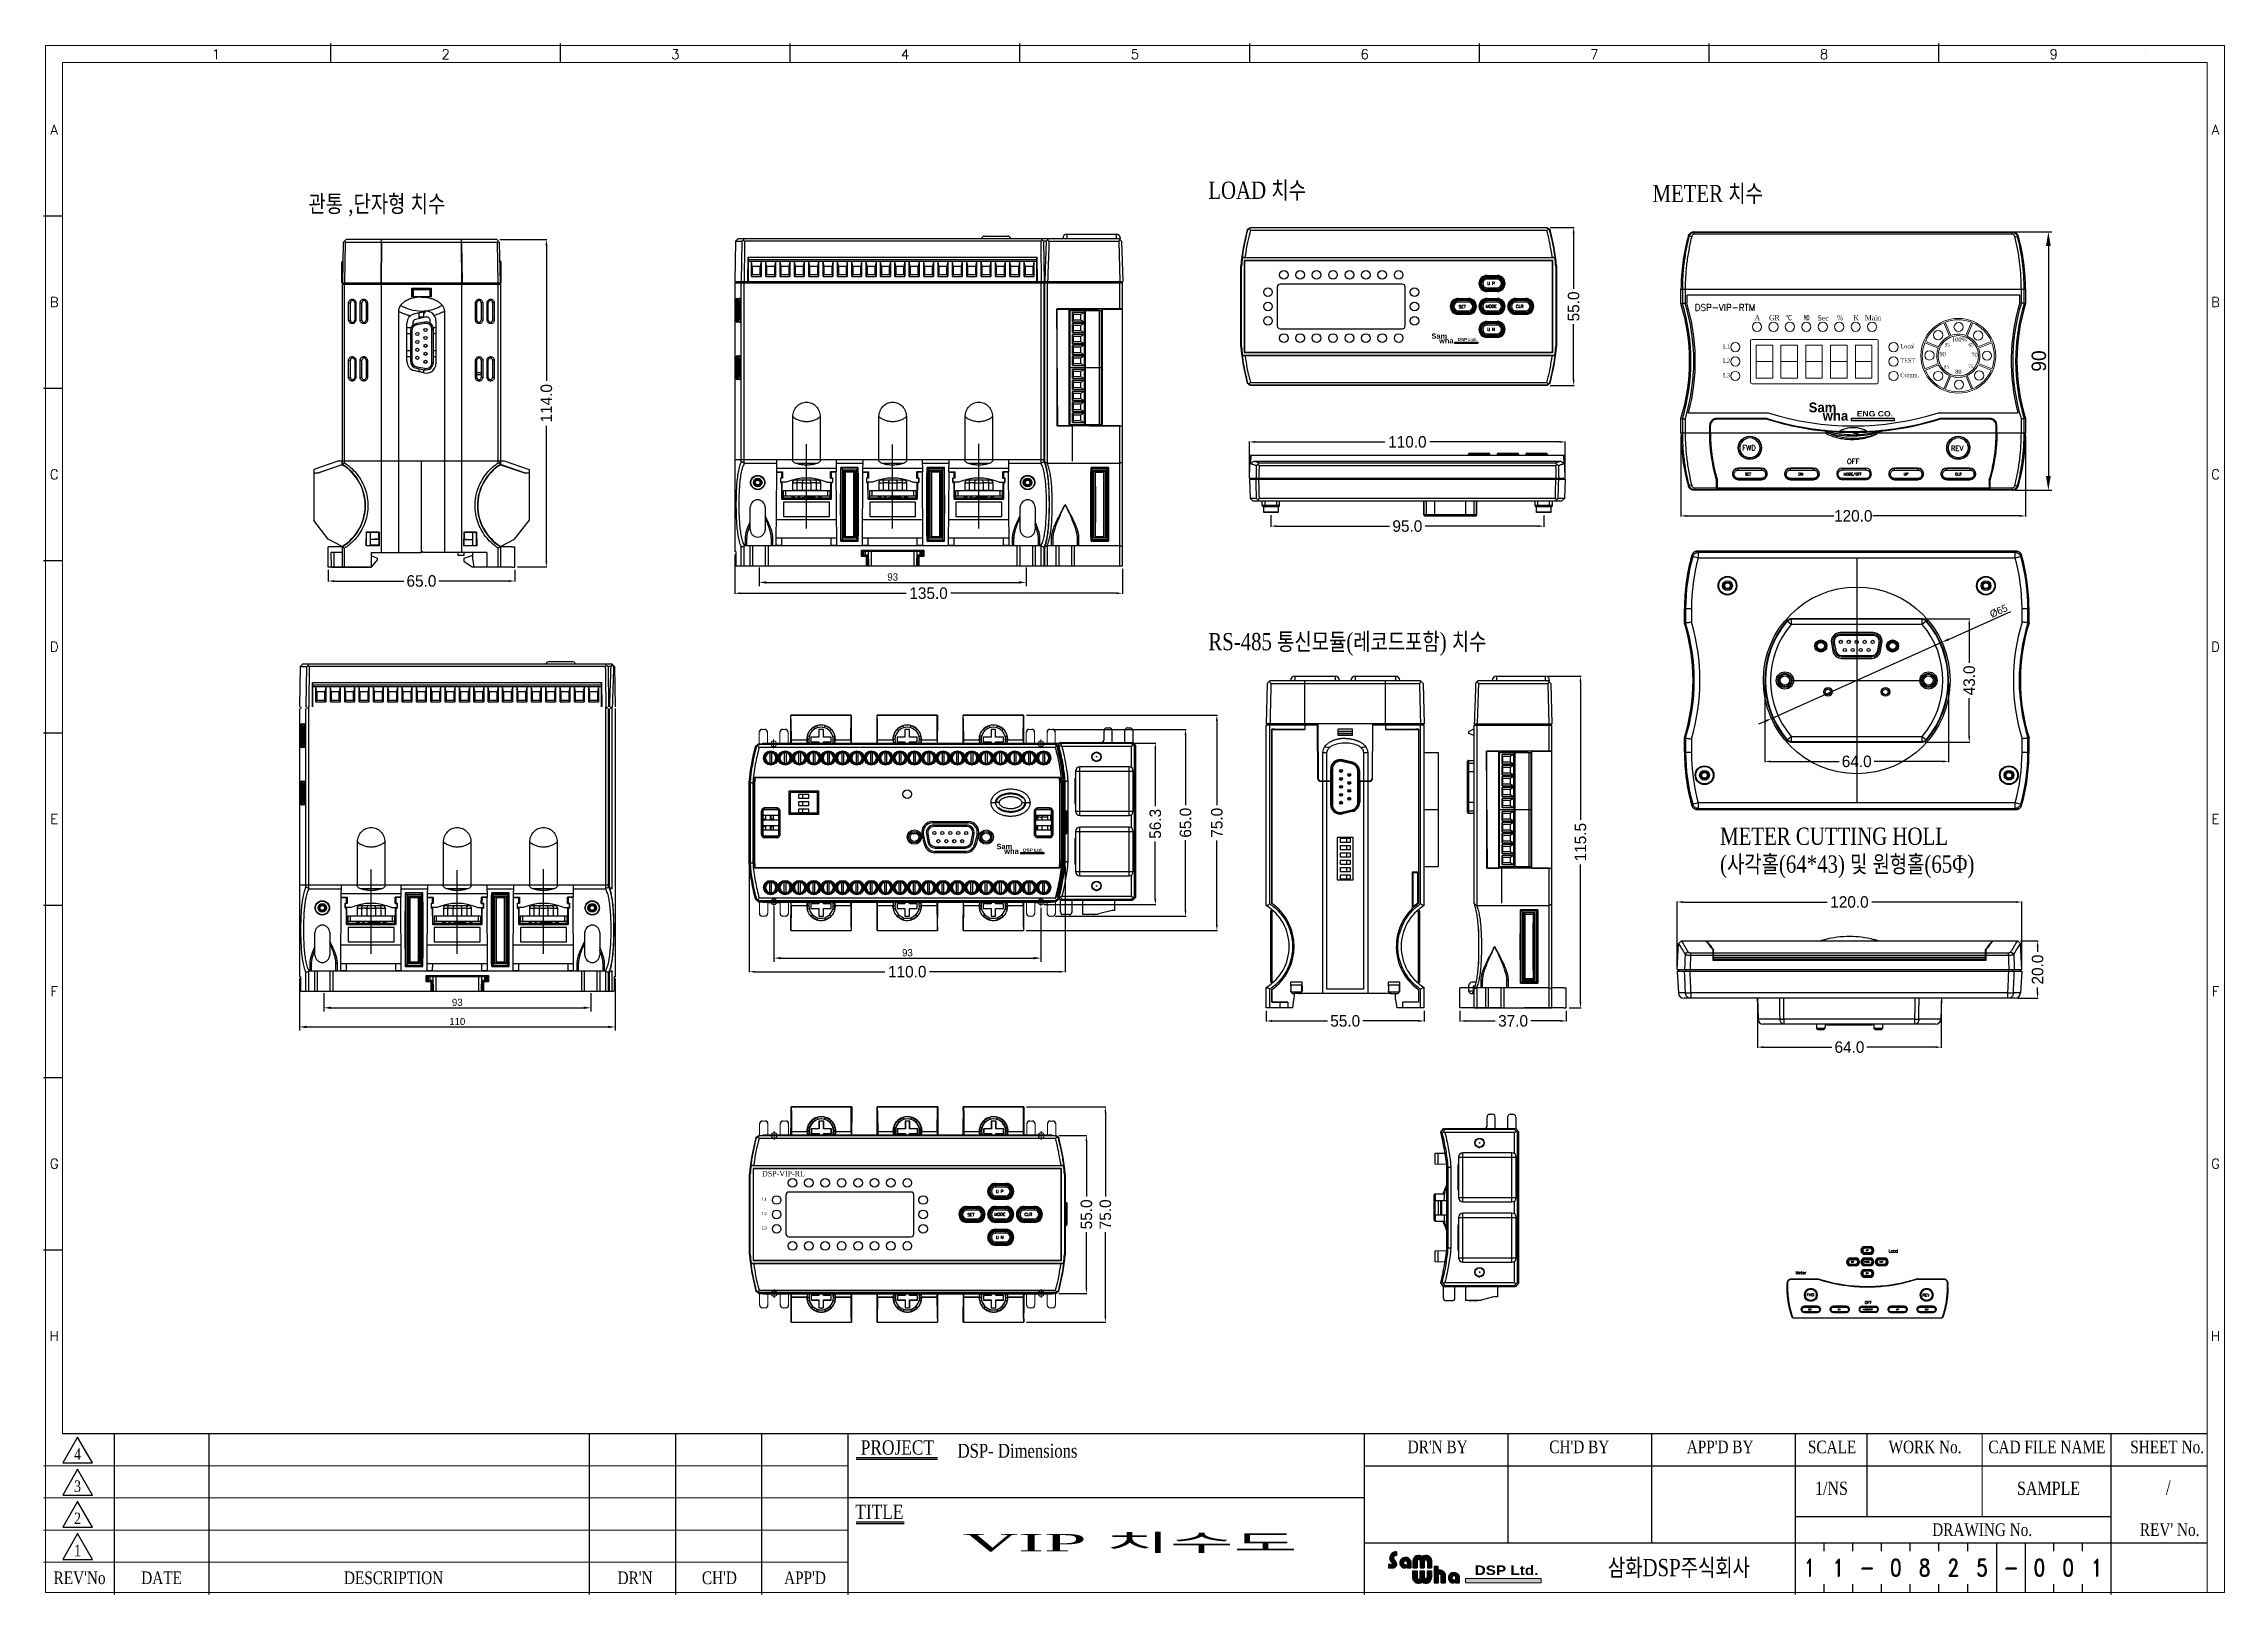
# Model space of a CAD drawing. Header units: millimetres. Extents: x 107 to 2900, y 85 to 3996.
# Drawn here: x 1905 to 2665, y 3389 to 3929 of the extents above; entities that cross this region are included whole.
import ezdxf
from ezdxf.enums import TextEntityAlignment as Align
from ezdxf.lldxf.tags import DXFTag

# ---------------------------------------------------------------- set-up
doc = ezdxf.new("R2010")
doc.units = ezdxf.units.MM
for name, color, linetype in [('10', 1, 'Continuous'), ('2', 7, 'Continuous'), ('20', 2, 'Continuous'), ('30', 3, 'Continuous'), ('40', 4, 'Continuous'), ('70', 7, 'Continuous'), ('ASHADE', 7, 'Continuous'), ('DEFAULT_2', 8, 'HIDDEN')]:
    doc.layers.add(name, color=color, linetype=linetype)
doc.styles.add('SD', font='ROMAND.shx', dxfattribs={"width": 0.8})
doc.styles.add('SIMPLEX', font='SIMPLEX')
doc.styles.add('SS', font='batang.ttc', dxfattribs={"width": 0.8})
doc.styles.get("Standard").update_dxf_attribs({"font": 'BareunDotumPro1.ttf'})
doc.styles.add('STYLE2', font='romant.shx')
tags = doc.linetypes.add('ACAD_ISO03W100', pattern=[30, 12, -18]).pattern_tags.tags
tags[6:7] = [DXFTag(74, 4), DXFTag(75, 0), DXFTag(340, '0'), DXFTag(46, 1.0), DXFTag(50, 0.0), DXFTag(44, 0.0), DXFTag(45, 0.0)]
tags[4:5] = [DXFTag(74, 4), DXFTag(75, 0), DXFTag(340, '0'), DXFTag(46, 1.0), DXFTag(50, 0.0), DXFTag(44, 0.0), DXFTag(45, 0.0)]
tags = doc.linetypes.add('CENTER', pattern=[2, 1.25, -0.25, 0.25, -0.25]).pattern_tags.tags
tags[10:11] = [DXFTag(74, 4), DXFTag(75, 0), DXFTag(340, '0'), DXFTag(46, 1.0), DXFTag(50, 0.0), DXFTag(44, 0.0), DXFTag(45, 0.0)]
tags[8:9] = [DXFTag(74, 4), DXFTag(75, 0), DXFTag(340, '0'), DXFTag(46, 1.0), DXFTag(50, 0.0), DXFTag(44, 0.0), DXFTag(45, 0.0)]
tags[6:7] = [DXFTag(74, 4), DXFTag(75, 0), DXFTag(340, '0'), DXFTag(46, 1.0), DXFTag(50, 0.0), DXFTag(44, 0.0), DXFTag(45, 0.0)]
tags[4:5] = [DXFTag(74, 4), DXFTag(75, 0), DXFTag(340, '0'), DXFTag(46, 1.0), DXFTag(50, 0.0), DXFTag(44, 0.0), DXFTag(45, 0.0)]
tags = doc.linetypes.add('HIDDEN', pattern=[0.375, 0.25, -0.125]).pattern_tags.tags
tags[6:7] = [DXFTag(74, 4), DXFTag(75, 0), DXFTag(340, '0'), DXFTag(46, 1.0), DXFTag(50, 0.0), DXFTag(44, 0.0), DXFTag(45, 0.0)]
tags[4:5] = [DXFTag(74, 4), DXFTag(75, 0), DXFTag(340, '0'), DXFTag(46, 1.0), DXFTag(50, 0.0), DXFTag(44, 0.0), DXFTag(45, 0.0)]
doc.dimstyles.new('ISO-25', dxfattribs={"dimtxt": 2.5, "dimasz": 2.5, "dimexe": 1.25, "dimexo": 0.625, "dimtad": 1, "dimtxsty": 'Standard', "dimcen": 2.5, "dimadec": 0, "dimazin": 0, "dimtfac": 1, "dimtmove": 0, "dimatfit": 3, "dimfxl": 0, "dimarcsym": 0})
doc.dimstyles.get("Standard").update_dxf_attribs({"dimtxt": 4, "dimasz": 2, "dimexe": 0.2, "dimexo": 1, "dimgap": 0.09, "dimtad": 0, "dimtoh": 1, "dimdec": 1, "dimzin": 0, "dimdsep": 46, "dimtxsty": 'Standard', "dimcen": -3, "dimadec": 0, "dimazin": 0, "dimtfac": 1, "dimtdec": 1, "dimtofl": 0, "dimtmove": 0, "dimatfit": 3, "dimfxl": 0, "dimtolj": 1, "dimtzin": 0, "dimarcsym": 0})

msp = doc.modelspace()

# ---------------------------------------------------------------- texts
at = {"color": 0, "style": 'SS', "width": 0.8}
for s, height, p in [('LOAD 치수', 6, (2310.839, 3874.871)), ('관통 ,단자형 치수', 6, (1997.515, 3870.173)), ('METER 치수', 6, (2465.521, 3873.724)), ('RS-485 통신모듈(레코드포함) 치수', 6, (2310.839, 3717.684)), ('METER CUTTING HOLL', 6, (2489.071, 3649.929)), ('(사각홀(64*43) 및 원형홀(65Φ)', 6, (2489.071, 3640.229)), ('DSP- Dimensions', 4.8, (2223.546, 3436.543)), ('삼화DSP주식회사', 6, (2449.998, 3395.269))]:
    msp.add_text(s, height=height, dxfattribs=at).set_placement(p)
at = {"color": 0, "style": 'STYLE2'}
for s, height, p in [('U P', 1.0426, (2407.961, 3844.892)), ('SET', 1.0426, (2398.052, 3836.757)), ('MODE', 1.0426, (2407.421, 3836.937)), ('CLR', 1.0426, (2417.961, 3836.892)), ('U N', 1.0426, (2407.961, 3828.892)), ('U P', 1.0426, (2236.868, 3528.737)), ('SET', 1.0426, (2226.958, 3520.602)), ('MODE', 1.0426, (2236.327, 3520.782)), ('CLR', 1.0426, (2246.868, 3520.737)), ('U N', 1.0426, (2236.868, 3512.737)), ('UP', 0.487, (2539.877, 3508.482)), ('Load', 1.0426, (2547.715, 3507.973)), ('Meter', 1.0426, (2515.321, 3500.447)), ('SET', 0.487, (2534.591, 3504.482)), ('MODE', 0.487, (2539.304, 3504.482)), ('DN', 0.487, (2539.856, 3500.482)), ('CLR', 0.487, (2544.591, 3504.482)), ('FWD', 0.974, (2519.184, 3492.743)), ('REV', 0.974, (2559.538, 3492.658)), ('SET', 0.487, (2519.751, 3487.908)), ('DN', 0.487, (2530.073, 3487.908)), ('MODE/OFF', 0.487, (2538.835, 3487.908)), ('OFF', 0.974, (2539.443, 3490.11)), ('UP', 0.487, (2550.417, 3487.908)), ('CLR', 0.487, (2560.37, 3487.908))]:
    msp.add_text(s, height=height, dxfattribs=at).set_placement(p)
at = {"color": 7, "linetype": 'Continuous', "style": 'SS', "width": 0.8}
msp.add_text('DSP-VIP-RL', height=1.89, dxfattribs=at).set_placement((2155.434, 3534.501))
at = {"color": 0, "style": 'SS', "width": 2.823952}
msp.add_text('VIP 치수도', height=6, dxfattribs=at).set_placement((2225.373, 3403.966), (2341.895, 3403.966), align=Align.FIT)
at = {"color": 0, "style": 'SD', "width": 0.8}
for s, p in [('1', (2520.269, 3398.227)), ('1', (2530.269, 3398.227)), ('-', (2540.269, 3398.227)), ('0', (2550.269, 3398.227)), ('8', (2560.269, 3398.227)), ('2', (2570.269, 3398.227)), ('5', (2580.299, 3398.227)), ('-', (2590.405, 3398.227)), ('0', (2600.269, 3398.227)), ('0', (2610.269, 3398.227)), ('1', (2620.269, 3398.227))]:
    msp.add_text(s, height=6, dxfattribs=at).set_placement(p, align=Align.MIDDLE)
at = {"color": 20, "attachment_point": 1}
for insert, char_height, width in [((2388.577, 3828.007), 1.8522, 6.65598), ((2237.065, 3650.291), 1.89, 6.79182)]:
    msp.add_mtext('{\\fPump Demi Bold LET|b0|i0|c0|p2;Sam}', dxfattribs=dict(at, insert=insert, char_height=char_height, width=width))
at = {"color": 5, "attachment_point": 1}
for insert, char_height, width in [((2391.229, 3826.422), 1.8522, 6.65598), ((2239.77, 3648.674), 1.89, 6.79182)]:
    msp.add_mtext('{\\fPump Demi Bold LET|b0|i0|c0|p2;wha}', dxfattribs=dict(at, insert=insert, char_height=char_height, width=width))
at = {"color": 0, "attachment_point": 1}
for insert, char_height, width in [((2397.664, 3826.389), 1.01593, 7.04487), ((2246.337, 3648.64), 1.03666, 18.44479)]:
    msp.add_mtext('{\\fArial Black|b0|i0|c0|p34;DSP Ltd.}', dxfattribs=dict(at, insert=insert, char_height=char_height, width=width))
at = {"layer": '30', "color": 0, "style": 'SIMPLEX'}
for s, p in [('1', (1965.269, 3925.236)), ('2', (2045.269, 3925.236)), ('3', (2125.269, 3925.236)), ('4', (2205.269, 3925.236)), ('5', (2285.269, 3925.236)), ('6', (2365.269, 3925.236)), ('7', (2445.269, 3925.236)), ('8', (2525.269, 3925.236)), ('9', (2605.269, 3925.236)), ('A', (1908.969, 3898.927)), ('A', (2661.569, 3898.927)), ('B', (1908.969, 3838.927)), ('B', (2661.569, 3838.927)), ('C', (1908.969, 3778.927)), ('C', (2661.569, 3778.927)), ('D', (1908.969, 3718.927)), ('D', (2661.569, 3718.927)), ('E', (1908.969, 3658.927)), ('E', (2661.569, 3658.927)), ('F', (1908.969, 3598.927)), ('F', (2661.569, 3598.927)), ('G', (1908.969, 3538.927)), ('G', (2661.569, 3538.927)), ('H', (1908.969, 3478.927)), ('H', (2661.569, 3478.927))]:
    msp.add_text(s, height=3.4, dxfattribs=at).set_placement(p, align=Align.MIDDLE)
at = {"layer": '40', "color": 0, "style": 'SS', "width": 0.8}
for s, height, p in [('L1', 1.0764, (2156.21, 3525.98)), ('L2', 1.0764, (2156.21, 3520.98)), ('L3', 1.0764, (2156.21, 3515.98)), ("DR'N BY", 4.4, (2390.718, 3438.096)), ("CH'D BY", 4.4, (2440.029, 3438.096)), ("APP'D BY", 4.4, (2489.077, 3438.096)), ('SCALE', 4.4, (2528.057, 3438.067)), ('WORK No.', 4.4, (2560.449, 3438.067)), ('CAD FILE NAME', 4.4, (2602.853, 3438.067)), ('SHEET No.', 4.4, (2644.729, 3438.067)), ('4', 4, (1917.091, 3435.798)), ('3', 4, (1917.091, 3424.598)), ('1/NS', 4.6, (2527.854, 3423.584)), ('SAMPLE', 4.6, (2603.437, 3423.584)), ('/', 5, (2645.124, 3423.584)), ('2', 4, (1917.091, 3413.398)), ('DRAWING No.', 4.4, (2580.323, 3409.255)), ("REV' No.", 4.4, (2645.613, 3409.255)), ('1', 4, (1917.091, 3402.198)), ("REV'No", 4.4, (1917.788, 3392.509)), ('DATE', 4.4, (1946.344, 3392.509)), ('DESCRIPTION', 4.4, (2027.136, 3392.509)), ("DR'N", 4.4, (2111.228, 3392.497)), ("CH'D", 4.4, (2140.585, 3392.497)), ("APP'D", 4.4, (2170.401, 3392.497))]:
    msp.add_text(s, height=height, dxfattribs=at).set_placement(p, align=Align.CENTER)
at = {"layer": '70', "color": 0, "style": 'SS', "width": 0.8}
for s, p in [('PROJECT', (2202.564, 3437.584)), ('TITLE', (2196.294, 3415.184))]:
    msp.add_text(s, height=5, dxfattribs=at).set_placement(p, align=Align.CENTER)

# ---------------------------------------------------------------- blocks, each defined once
blk = doc.blocks.new('*D33')
at = {"color": 0, "lineweight": -2}
for p, q in [((2331.01, 3592.12), (2331.01, 3588.41)), ((2386.01, 3592.12), (2386.01, 3588.41)), ((2333.01, 3588.61), (2352.33, 3588.61)), ((2384.01, 3588.61), (2364.7, 3588.61))]:
    blk.add_line(p, q, dxfattribs=at)
at = {"color": 0}
for points in [[(2333.01, 3588.94), (2333.01, 3588.27), (2331.01, 3588.61)], [(2384.01, 3588.27), (2384.01, 3588.94), (2386.01, 3588.61)]]:
    blk.add_solid(points, dxfattribs=at)
at = {"layer": 'Defpoints', "color": 0}
for p in [(2331.01, 3593.12), (2386.01, 3593.12), (2386.01, 3588.61)]:
    blk.add_point(p, dxfattribs=at)
at = {"color": 0, "insert": (2358.51, 3588.61), "char_height": 4, "attachment_point": 5}
blk.add_mtext('\\A1;55.0', dxfattribs=at)
blk = doc.blocks.new('*D34')
at = {"color": 0, "lineweight": -2}
for p, q in [((2398.46, 3592.12), (2398.46, 3588.41)), ((2435.5, 3592.12), (2435.5, 3588.41)), ((2400.46, 3588.61), (2410.79, 3588.61)), ((2433.5, 3588.61), (2423.17, 3588.61))]:
    blk.add_line(p, q, dxfattribs=at)
at = {"color": 0}
for points in [[(2400.46, 3588.94), (2400.46, 3588.27), (2398.46, 3588.61)], [(2433.5, 3588.27), (2433.5, 3588.94), (2435.5, 3588.61)]]:
    blk.add_solid(points, dxfattribs=at)
at = {"layer": 'Defpoints', "color": 0}
for p in [(2398.46, 3593.12), (2435.5, 3593.12), (2435.5, 3588.61)]:
    blk.add_point(p, dxfattribs=at)
at = {"color": 0, "insert": (2416.98, 3588.61), "char_height": 4, "attachment_point": 5}
blk.add_mtext('\\A1;37.0', dxfattribs=at)
blk = doc.blocks.new('*D35')
at = {"color": 0, "lineweight": -2}
for p, q in [((2429.2, 3708.62), (2440.64, 3708.62)), ((2440.44, 3706.62), (2440.44, 3658.68)), ((2440.44, 3595.12), (2440.44, 3643.07)), ((2436.5, 3593.12), (2440.64, 3593.12))]:
    blk.add_line(p, q, dxfattribs=at)
at = {"color": 0}
for points in [[(2440.77, 3706.62), (2440.11, 3706.62), (2440.44, 3708.62)], [(2440.11, 3595.12), (2440.77, 3595.12), (2440.44, 3593.12)]]:
    blk.add_solid(points, dxfattribs=at)
at = {"layer": 'Defpoints', "color": 0}
for p in [(2428.2, 3708.62), (2435.5, 3593.12), (2440.44, 3593.12)]:
    blk.add_point(p, dxfattribs=at)
at = {"color": 0, "insert": (2440.44, 3650.87), "char_height": 4, "attachment_point": 5, "rotation": 90}
blk.add_mtext('\\A1;115.5', dxfattribs=at)
blk = doc.blocks.new('*D36')
at = {"color": 0, "lineweight": -2}
for p, q in [((2064.08, 3860.68), (2080.55, 3860.68)), ((2080.35, 3858.68), (2080.35, 3811.48)), ((2080.35, 3748.68), (2080.35, 3795.87)), ((2070.34, 3746.68), (2080.55, 3746.68))]:
    blk.add_line(p, q, dxfattribs=at)
at = {"color": 0}
for points in [[(2080.68, 3858.68), (2080.01, 3858.68), (2080.35, 3860.68)], [(2080.01, 3748.68), (2080.68, 3748.68), (2080.35, 3746.68)]]:
    blk.add_solid(points, dxfattribs=at)
at = {"layer": 'Defpoints', "color": 0}
for p in [(2063.08, 3860.68), (2069.34, 3746.68), (2080.35, 3746.68)]:
    blk.add_point(p, dxfattribs=at)
at = {"color": 0, "insert": (2080.35, 3803.68), "char_height": 4, "attachment_point": 5, "rotation": 90}
blk.add_mtext('\\A1;114.0', dxfattribs=at)
blk = doc.blocks.new('*D37')
at = {"color": 0, "lineweight": -2}
for p, q in [((2004.34, 3745.68), (2004.34, 3741.59)), ((2069.34, 3745.68), (2069.34, 3741.59)), ((2006.34, 3741.79), (2030.75, 3741.79)), ((2067.34, 3741.79), (2042.93, 3741.79))]:
    blk.add_line(p, q, dxfattribs=at)
at = {"color": 0}
for points in [[(2006.34, 3742.13), (2006.34, 3741.46), (2004.34, 3741.79)], [(2067.34, 3741.46), (2067.34, 3742.13), (2069.34, 3741.79)]]:
    blk.add_solid(points, dxfattribs=at)
at = {"layer": 'Defpoints', "color": 0}
for p in [(2004.34, 3746.68), (2069.34, 3746.68), (2069.34, 3741.79)]:
    blk.add_point(p, dxfattribs=at)
at = {"color": 0, "insert": (2036.84, 3741.79), "char_height": 4, "attachment_point": 5}
blk.add_mtext('\\A1;65.0', dxfattribs=at)
blk = doc.blocks.new('*D38')
at = {"color": 0, "lineweight": -2}
for p, q in [((2145.93, 3751.08), (2145.93, 3737.33)), ((2280.93, 3746.08), (2280.93, 3737.33)), ((2147.93, 3737.53), (2205.63, 3737.53)), ((2278.93, 3737.53), (2221.23, 3737.53))]:
    blk.add_line(p, q, dxfattribs=at)
at = {"color": 0}
for points in [[(2147.93, 3737.86), (2147.93, 3737.2), (2145.93, 3737.53)], [(2278.93, 3737.2), (2278.93, 3737.86), (2280.93, 3737.53)]]:
    blk.add_solid(points, dxfattribs=at)
at = {"layer": 'Defpoints', "color": 0}
for p in [(2145.93, 3752.08), (2280.93, 3747.08), (2280.93, 3737.53)]:
    blk.add_point(p, dxfattribs=at)
at = {"color": 0, "insert": (2213.43, 3737.53), "char_height": 4, "attachment_point": 5}
blk.add_mtext('\\A1;135.0', dxfattribs=at)
blk = doc.blocks.new('*D39')
at = {"color": 0, "lineweight": -2}
for p, q in [((2151, 3642.48), (2151, 3605.54)), ((2260.99, 3642.62), (2260.99, 3605.54)), ((2153, 3605.74), (2198.19, 3605.74)), ((2258.99, 3605.74), (2213.8, 3605.74))]:
    blk.add_line(p, q, dxfattribs=at)
at = {"color": 0}
for points in [[(2153, 3606.07), (2153, 3605.41), (2151, 3605.74)], [(2258.99, 3605.41), (2258.99, 3606.07), (2260.99, 3605.74)]]:
    blk.add_solid(points, dxfattribs=at)
at = {"layer": 'Defpoints', "color": 0}
for p in [(2151, 3643.48), (2260.99, 3643.62), (2260.99, 3605.74)]:
    blk.add_point(p, dxfattribs=at)
at = {"color": 0, "insert": (2206, 3605.74), "char_height": 4, "attachment_point": 5}
blk.add_mtext('\\A1;110.0', dxfattribs=at)
blk = doc.blocks.new('*D40')
at = {"color": 0, "lineweight": -2}
for p, q in [((2253.52, 3685.37), (2292.59, 3685.37)), ((2292.39, 3683.37), (2292.39, 3663.43)), ((2292.39, 3631.12), (2292.39, 3651.06)), ((2253.57, 3629.12), (2292.59, 3629.12))]:
    blk.add_line(p, q, dxfattribs=at)
at = {"color": 0}
for points in [[(2292.73, 3683.37), (2292.06, 3683.37), (2292.39, 3685.37)], [(2292.06, 3631.12), (2292.73, 3631.12), (2292.39, 3629.12)]]:
    blk.add_solid(points, dxfattribs=at)
at = {"layer": 'Defpoints', "color": 0}
for p in [(2252.52, 3685.37), (2292.39, 3685.37), (2252.57, 3629.12)]:
    blk.add_point(p, dxfattribs=at)
at = {"color": 0, "insert": (2292.39, 3657.24), "char_height": 4, "attachment_point": 5, "rotation": 90}
blk.add_mtext('\\A1;56.3', dxfattribs=at)
blk = doc.blocks.new('*D41')
at = {"color": 0, "lineweight": -2}
for p, q in [((2256.67, 3690.12), (2303.11, 3690.12)), ((2302.91, 3688.12), (2302.91, 3663.71)), ((2302.91, 3627.12), (2302.91, 3651.53)), ((2257.57, 3625.12), (2303.11, 3625.12))]:
    blk.add_line(p, q, dxfattribs=at)
at = {"color": 0}
for points in [[(2303.24, 3688.12), (2302.57, 3688.12), (2302.91, 3690.12)], [(2302.57, 3627.12), (2303.24, 3627.12), (2302.91, 3625.12)]]:
    blk.add_solid(points, dxfattribs=at)
at = {"layer": 'Defpoints', "color": 0}
for p in [(2255.67, 3690.12), (2256.57, 3625.12), (2302.91, 3625.12)]:
    blk.add_point(p, dxfattribs=at)
at = {"color": 0, "insert": (2302.91, 3657.62), "char_height": 4, "attachment_point": 5, "rotation": 90}
blk.add_mtext('\\A1;65.0', dxfattribs=at)
blk = doc.blocks.new('*D42')
at = {"color": 0, "lineweight": -2}
for p, q in [((2247.49, 3695.09), (2314.02, 3695.09)), ((2313.82, 3693.09), (2313.82, 3663.8)), ((2313.82, 3622.13), (2313.82, 3651.43)), ((2247.37, 3620.13), (2314.02, 3620.13))]:
    blk.add_line(p, q, dxfattribs=at)
at = {"color": 0}
for points in [[(2314.15, 3693.09), (2313.48, 3693.09), (2313.82, 3695.09)], [(2313.48, 3622.13), (2314.15, 3622.13), (2313.82, 3620.13)]]:
    blk.add_solid(points, dxfattribs=at)
at = {"layer": 'Defpoints', "color": 0}
for p in [(2246.49, 3695.09), (2246.37, 3620.13), (2313.82, 3620.13)]:
    blk.add_point(p, dxfattribs=at)
at = {"color": 0, "insert": (2313.82, 3657.61), "char_height": 4, "attachment_point": 5, "rotation": 90}
blk.add_mtext('\\A1;75.0', dxfattribs=at)
blk = doc.blocks.new('*D43')
at = {"color": 0, "lineweight": -2}
for p, q in [((2429.87, 3864.91), (2438.26, 3864.91)), ((2438.06, 3862.91), (2438.06, 3843.59)), ((2438.06, 3811.91), (2438.06, 3831.22)), ((2429.87, 3809.91), (2438.26, 3809.91))]:
    blk.add_line(p, q, dxfattribs=at)
at = {"color": 0}
for points in [[(2438.4, 3862.91), (2437.73, 3862.91), (2438.06, 3864.91)], [(2437.73, 3811.91), (2438.4, 3811.91), (2438.06, 3809.91)]]:
    blk.add_solid(points, dxfattribs=at)
at = {"layer": 'Defpoints', "color": 0}
for p in [(2428.87, 3864.91), (2428.87, 3809.91), (2438.06, 3809.91)]:
    blk.add_point(p, dxfattribs=at)
at = {"color": 0, "insert": (2438.06, 3837.41), "char_height": 4, "attachment_point": 5, "rotation": 90}
blk.add_mtext('\\A1;55.0', dxfattribs=at)
blk = doc.blocks.new('*D44')
at = {"color": 0, "lineweight": -2}
for p, q in [((2325.16, 3778.58), (2325.16, 3790.42)), ((2327.16, 3790.22), (2372.36, 3790.22)), ((2433.16, 3790.22), (2387.97, 3790.22)), ((2435.16, 3778.58), (2435.16, 3790.42))]:
    blk.add_line(p, q, dxfattribs=at)
at = {"color": 0}
for points in [[(2327.16, 3790.56), (2327.16, 3789.89), (2325.16, 3790.22)], [(2433.16, 3789.89), (2433.16, 3790.56), (2435.16, 3790.22)]]:
    blk.add_solid(points, dxfattribs=at)
at = {"layer": 'Defpoints', "color": 0}
for p in [(2435.16, 3790.22), (2325.16, 3777.58), (2435.16, 3777.58)]:
    blk.add_point(p, dxfattribs=at)
at = {"color": 0, "insert": (2380.16, 3790.22), "char_height": 4, "attachment_point": 5}
blk.add_mtext('\\A1;110.0', dxfattribs=at)
blk = doc.blocks.new('*D45')
at = {"color": 0, "lineweight": -2}
for p, q in [((2332.66, 3764.74), (2332.66, 3760.71)), ((2334.66, 3760.91), (2373.98, 3760.91)), ((2425.66, 3760.91), (2386.35, 3760.91)), ((2427.66, 3764.6), (2427.66, 3760.71))]:
    blk.add_line(p, q, dxfattribs=at)
at = {"color": 0}
for points in [[(2334.66, 3761.25), (2334.66, 3760.58), (2332.66, 3760.91)], [(2425.66, 3760.58), (2425.66, 3761.25), (2427.66, 3760.91)]]:
    blk.add_solid(points, dxfattribs=at)
at = {"layer": 'Defpoints', "color": 0}
for p in [(2332.66, 3765.74), (2427.66, 3765.6), (2427.66, 3760.91)]:
    blk.add_point(p, dxfattribs=at)
at = {"color": 0, "insert": (2380.16, 3760.91), "char_height": 4, "attachment_point": 5}
blk.add_mtext('\\A1;95.0', dxfattribs=at)
blk = doc.blocks.new('*D46')
at = {"color": 0, "lineweight": -2}
for p, q in [((2474.1, 3607.49), (2474.1, 3630.21)), ((2476.1, 3630.01), (2526.3, 3630.01)), ((2592.1, 3630.01), (2541.91, 3630.01)), ((2594.1, 3607.49), (2594.1, 3630.21))]:
    blk.add_line(p, q, dxfattribs=at)
at = {"color": 0}
for points in [[(2476.1, 3630.34), (2476.1, 3629.68), (2474.1, 3630.01)], [(2592.1, 3629.68), (2592.1, 3630.34), (2594.1, 3630.01)]]:
    blk.add_solid(points, dxfattribs=at)
at = {"layer": 'Defpoints', "color": 0}
for p in [(2594.1, 3630.01), (2474.1, 3606.49), (2594.1, 3606.49)]:
    blk.add_point(p, dxfattribs=at)
at = {"color": 0, "insert": (2534.1, 3630.01), "char_height": 4, "attachment_point": 5}
blk.add_mtext('\\A1;120.0', dxfattribs=at)
blk = doc.blocks.new('*D47')
at = {"color": 0, "lineweight": -2}
for p, q in [((2593.63, 3616.49), (2599.83, 3616.49)), ((2599.63, 3614.49), (2599.63, 3612.67)), ((2599.63, 3598.49), (2599.63, 3600.3)), ((2592.68, 3596.49), (2599.83, 3596.49))]:
    blk.add_line(p, q, dxfattribs=at)
at = {"color": 0}
for points in [[(2599.96, 3614.49), (2599.3, 3614.49), (2599.63, 3616.49)], [(2599.3, 3598.49), (2599.96, 3598.49), (2599.63, 3596.49)]]:
    blk.add_solid(points, dxfattribs=at)
at = {"layer": 'Defpoints', "color": 0}
for p in [(2592.63, 3616.49), (2591.68, 3596.49), (2599.63, 3596.49)]:
    blk.add_point(p, dxfattribs=at)
at = {"color": 0, "insert": (2599.63, 3606.49), "char_height": 4, "attachment_point": 5, "rotation": 90}
blk.add_mtext('\\A1;20.0', dxfattribs=at)
blk = doc.blocks.new('*D48')
at = {"color": 0, "lineweight": -2}
for p, q in [((2502.1, 3595.49), (2502.1, 3579.28)), ((2566.1, 3595.49), (2566.1, 3579.28)), ((2504.1, 3579.48), (2528.01, 3579.48)), ((2564.1, 3579.48), (2540.19, 3579.48))]:
    blk.add_line(p, q, dxfattribs=at)
at = {"color": 0}
for points in [[(2504.1, 3579.82), (2504.1, 3579.15), (2502.1, 3579.48)], [(2564.1, 3579.15), (2564.1, 3579.82), (2566.1, 3579.48)]]:
    blk.add_solid(points, dxfattribs=at)
at = {"layer": 'Defpoints', "color": 0}
for p in [(2502.1, 3596.49), (2566.1, 3596.49), (2566.1, 3579.48)]:
    blk.add_point(p, dxfattribs=at)
at = {"color": 0, "insert": (2534.1, 3579.48), "char_height": 4, "attachment_point": 5}
blk.add_mtext('\\A1;64.0', dxfattribs=at)
blk = doc.blocks.new('*D49')
at = {"color": 0, "lineweight": -2}
for p, q in [((2504.64, 3706.17), (2504.64, 3678.77)), ((2568.64, 3706.17), (2568.64, 3678.77)), ((2506.64, 3678.97), (2530.55, 3678.97)), ((2566.64, 3678.97), (2542.73, 3678.97))]:
    blk.add_line(p, q, dxfattribs=at)
at = {"color": 0}
for points in [[(2506.64, 3679.3), (2506.64, 3678.63), (2504.64, 3678.97)], [(2566.64, 3678.63), (2566.64, 3679.3), (2568.64, 3678.97)]]:
    blk.add_solid(points, dxfattribs=at)
at = {"layer": 'Defpoints', "color": 0}
for p in [(2504.64, 3707.17), (2568.64, 3707.17), (2568.64, 3678.97)]:
    blk.add_point(p, dxfattribs=at)
at = {"color": 0, "insert": (2536.64, 3678.97), "char_height": 4, "attachment_point": 5}
blk.add_mtext('\\A1;64.0', dxfattribs=at)
blk = doc.blocks.new('*D50')
at = {"color": 0, "lineweight": -2}
for p, q in [((2560.53, 3728.67), (2576.02, 3728.67)), ((2575.82, 3726.67), (2575.82, 3713.36)), ((2575.82, 3687.67), (2575.82, 3700.99)), ((2560.53, 3685.67), (2576.02, 3685.67))]:
    blk.add_line(p, q, dxfattribs=at)
at = {"color": 0}
for points in [[(2576.16, 3726.67), (2575.49, 3726.67), (2575.82, 3728.67)], [(2575.49, 3687.67), (2576.16, 3687.67), (2575.82, 3685.67)]]:
    blk.add_solid(points, dxfattribs=at)
at = {"layer": 'Defpoints', "color": 0}
for p in [(2559.53, 3728.67), (2575.82, 3728.67), (2559.53, 3685.67)]:
    blk.add_point(p, dxfattribs=at)
at = {"color": 0, "insert": (2575.82, 3707.17), "char_height": 4, "attachment_point": 5, "rotation": 90}
blk.add_mtext('\\A1;43.0', dxfattribs=at)
blk = doc.blocks.new('*D51')
at = {"color": 0, "lineweight": -2}
for p, q in [((2568.59, 3721.47), (2590.29, 3731.16)), ((2506.96, 3693.94), (2566.31, 3720.45)), ((2504.68, 3692.92), (2502.4, 3691.9))]:
    blk.add_line(p, q, dxfattribs=at)
at = {"color": 0}
for points in [[(2568.42, 3721.85), (2568.76, 3721.09), (2566.31, 3720.45)], [(2504.85, 3692.54), (2504.51, 3693.3), (2506.96, 3693.94)]]:
    blk.add_solid(points, dxfattribs=at)
at = {"layer": 'Defpoints', "color": 0}
for p in [(2566.31, 3720.45), (2506.96, 3693.94)]:
    blk.add_point(p, dxfattribs=at)
at = {"color": 0, "insert": (2586.08, 3731.33), "char_height": 2.5, "attachment_point": 5, "rotation": 24.0683}
blk.add_mtext('%%c65', dxfattribs=at)
blk = doc.blocks.new('*D52')
at = {"color": 0, "lineweight": -2}
for p, q in [((2154.43, 3746.46), (2154.43, 3740.06)), ((2247.43, 3746.46), (2247.43, 3740.06)), ((2156.93, 3741.31), (2244.93, 3741.31))]:
    blk.add_line(p, q, dxfattribs=at)
at = {"color": 0}
for points in [[(2156.93, 3741.73), (2156.93, 3740.89), (2154.43, 3741.31)], [(2244.93, 3740.89), (2244.93, 3741.73), (2247.43, 3741.31)]]:
    blk.add_solid(points, dxfattribs=at)
at = {"layer": 'Defpoints', "color": 0}
for p in [(2154.43, 3747.08), (2247.43, 3747.08), (2247.43, 3741.31)]:
    blk.add_point(p, dxfattribs=at)
at = {"color": 0, "insert": (2200.93, 3743.18), "char_height": 2.5, "attachment_point": 5}
blk.add_mtext('93', dxfattribs=at)
blk = doc.blocks.new('*D53')
at = {"color": 0, "lineweight": -2}
for p, q in [((2159.58, 3628.47), (2159.58, 3609.23)), ((2252.57, 3627.99), (2252.57, 3609.23)), ((2162.08, 3610.48), (2250.07, 3610.48))]:
    blk.add_line(p, q, dxfattribs=at)
at = {"color": 0}
for points in [[(2162.08, 3610.9), (2162.08, 3610.07), (2159.58, 3610.48)], [(2250.07, 3610.07), (2250.07, 3610.9), (2252.57, 3610.48)]]:
    blk.add_solid(points, dxfattribs=at)
at = {"layer": 'Defpoints', "color": 0}
for p in [(2159.58, 3629.09), (2252.57, 3628.62), (2252.57, 3610.48)]:
    blk.add_point(p, dxfattribs=at)
at = {"color": 0, "insert": (2206.08, 3612.36), "char_height": 2.5, "attachment_point": 5}
blk.add_mtext('93', dxfattribs=at)
blk = doc.blocks.new('*D23')
at = {"color": 0, "lineweight": -2}
for p, q in [((2807.16, 1478.38), (2807.16, 1450.27)), ((2927.16, 1478.38), (2927.16, 1450.27)), ((2809.16, 1450.47), (2860.41, 1450.47)), ((2925.16, 1450.47), (2873.92, 1450.47))]:
    blk.add_line(p, q, dxfattribs=at)
at = {"color": 0}
for points in [[(2809.16, 1450.8), (2809.16, 1450.13), (2807.16, 1450.47)], [(2925.16, 1450.8), (2925.16, 1450.13), (2927.16, 1450.47)]]:
    blk.add_solid(points, dxfattribs=at)
at = {"layer": 'Defpoints', "color": 0}
for p in [(2807.16, 1479.38), (2927.16, 1479.38), (2927.16, 1450.47)]:
    blk.add_point(p, dxfattribs=at)
at = {"color": 0, "insert": (2867.16, 1450.47), "char_height": 4, "attachment_point": 5}
blk.add_mtext('\\A1;120.0', dxfattribs=at)
blk = doc.blocks.new('*D24')
at = {"color": 0, "lineweight": -2}
for p, q in [((2923.29, 1549.4), (2936.34, 1549.4)), ((2935.09, 1544.4), (2935.09, 1464.4)), ((2923.3, 1459.4), (2936.34, 1459.4))]:
    blk.add_line(p, q, dxfattribs=at)
at = {"color": 0}
for points in [[(2935.93, 1544.4), (2934.26, 1544.4), (2935.09, 1549.4)], [(2934.26, 1464.4), (2935.93, 1464.4), (2935.09, 1459.4)]]:
    blk.add_solid(points, dxfattribs=at)
at = {"layer": 'Defpoints', "color": 0}
for p in [(2922.67, 1549.4), (2922.67, 1459.4), (2935.09, 1459.4)]:
    blk.add_point(p, dxfattribs=at)
at = {"color": 0, "insert": (2931.81, 1504.4), "char_height": 5, "attachment_point": 5, "rotation": 90}
blk.add_mtext('90', dxfattribs=at)
blk = doc.blocks.new('*D56')
at = {"layer": '2', "color": 0, "lineweight": -2}
for p, q in [((2247.5, 3558.75), (2275.2, 3558.75)), ((2275, 3556.75), (2275, 3527.45)), ((2275, 3485.77), (2275, 3515.08)), ((2247.53, 3483.77), (2275.2, 3483.77))]:
    blk.add_line(p, q, dxfattribs=at)
at = {"layer": '2', "color": 0}
for points in [[(2275.33, 3556.75), (2274.67, 3556.75), (2275, 3558.75)], [(2274.67, 3485.77), (2275.33, 3485.77), (2275, 3483.77)]]:
    blk.add_solid(points, dxfattribs=at)
at = {"layer": 'Defpoints', "color": 0}
for p in [(2246.5, 3558.75), (2275, 3558.75), (2246.53, 3483.77)]:
    blk.add_point(p, dxfattribs=at)
at = {"layer": '2', "color": 0, "insert": (2275, 3521.26), "char_height": 4, "attachment_point": 5, "rotation": 90}
blk.add_mtext('\\A1;75.0', dxfattribs=at)
blk = doc.blocks.new('*D57')
at = {"layer": '2', "color": 0, "lineweight": -2}
for p, q in [((2258.78, 3548.75), (2268.6, 3548.75)), ((2268.4, 3546.75), (2268.4, 3527.44)), ((2268.4, 3495.75), (2268.4, 3515.07)), ((2258.78, 3493.75), (2268.6, 3493.75))]:
    blk.add_line(p, q, dxfattribs=at)
at = {"layer": '2', "color": 0}
for points in [[(2268.73, 3546.75), (2268.07, 3546.75), (2268.4, 3548.75)], [(2268.07, 3495.75), (2268.73, 3495.75), (2268.4, 3493.75)]]:
    blk.add_solid(points, dxfattribs=at)
at = {"layer": 'Defpoints', "color": 0}
for p in [(2257.78, 3548.75), (2268.4, 3548.75), (2257.78, 3493.75)]:
    blk.add_point(p, dxfattribs=at)
at = {"layer": '2', "color": 0, "insert": (2268.4, 3521.25), "char_height": 4, "attachment_point": 5, "rotation": 90}
blk.add_mtext('\\A1;55.0', dxfattribs=at)
blk = doc.blocks.new('*D58')
at = {"color": 0, "lineweight": -2}
for p, q in [((2002.82, 3598.33), (2002.82, 3591.94)), ((2005.32, 3593.19), (2093.32, 3593.19)), ((2095.82, 3598.33), (2095.82, 3591.94))]:
    blk.add_line(p, q, dxfattribs=at)
at = {"color": 0}
for points in [[(2005.32, 3593.6), (2005.32, 3592.77), (2002.82, 3593.19)], [(2093.32, 3592.77), (2093.32, 3593.6), (2095.82, 3593.19)]]:
    blk.add_solid(points, dxfattribs=at)
at = {"layer": 'Defpoints', "color": 0}
for p in [(2002.82, 3598.96), (2095.82, 3598.96), (2095.82, 3593.19)]:
    blk.add_point(p, dxfattribs=at)
at = {"color": 0, "insert": (2049.32, 3595.06), "char_height": 2.5, "attachment_point": 5}
blk.add_mtext('93', dxfattribs=at)
blk = doc.blocks.new('*D59')
at = {"color": 0, "lineweight": -2}
for p, q in [((1994.32, 3603.33), (1994.32, 3585.27)), ((2104.32, 3603.33), (2104.32, 3585.27)), ((1996.82, 3586.52), (2101.82, 3586.52))]:
    blk.add_line(p, q, dxfattribs=at)
at = {"color": 0}
for points in [[(1996.82, 3586.94), (1996.82, 3586.1), (1994.32, 3586.52)], [(2101.82, 3586.1), (2101.82, 3586.94), (2104.32, 3586.52)]]:
    blk.add_solid(points, dxfattribs=at)
at = {"layer": 'Defpoints', "color": 0}
for p in [(1994.32, 3603.96), (2104.32, 3603.96), (2104.32, 3586.52)]:
    blk.add_point(p, dxfattribs=at)
at = {"color": 0, "insert": (2049.32, 3588.39), "char_height": 2.5, "attachment_point": 5}
blk.add_mtext('110', dxfattribs=at)
blk = doc.blocks.new('1234e')
at = {"color": 20}
for p, q in [((6800, 918), (6800, 999)), ((6698, 723), (6628, 723)), ((6628, 723), (6628, 649)), ((6628, 649), (6731, 649)), ((6783, 918), (6800, 918))]:
    blk.add_line(p, q, dxfattribs=at)
for centre, radius, start, end in [((6796, 854), 145, 88.6611, 181.7509), ((6786, 872), 136, 189.7481, 235.3121), ((6696, 743), 21, 262.861, 53.9161), ((6714, 728), 80.8, 281.9324, 332.5782), ((6849, 856), 116, 152.3238, 180.3878), ((6897, 909), 172, 198.0693, 226.8293), ((6775, 871), 48, 80.1806, 125.4162), ((6665, 720), 131, 0.5186, 29.3145), ((6494, 805), 314, 338.6706, 344.4323)]:
    blk.add_arc(centre, radius, start, end, dxfattribs=at)
blk = doc.blocks.new('12345y')
at = {"color": 20}
for p, q in [((6944, 649), (6997, 649)), ((6997, 716), (6975, 716)), ((6997, 649), (6997, 716)), ((7024, 786), (7024, 649)), ((7024, 649), (7104, 649)), ((7104, 649), (7104, 786))]:
    blk.add_line(p, q, dxfattribs=at)
for radius, start, end in [(118, 13.5527, 247.7467), (44.6, 38.4087, 252.3284)]:
    blk.add_arc((6989, 759), radius, start, end, dxfattribs=at)
blk = doc.blocks.new('abcd')
at = {"color": 20}
for p, q in [((6678, 938), (6678, 789)), ((6679, 939), (6679, 787)), ((6680, 941), (6680, 786)), ((6681, 942), (6681, 785)), ((6682, 943), (6682, 784)), ((6683, 944), (6683, 783)), ((6684, 946), (6684, 781)), ((6685, 947), (6685, 780)), ((6686, 948), (6686, 779)), ((6687, 949), (6687, 778)), ((6688, 950), (6688, 777)), ((6689, 951), (6689, 776)), ((6690, 953), (6690, 775)), ((6691, 954), (6691, 774)), ((6692, 955), (6692, 773)), ((6693, 956), (6693, 772)), ((6693, 956), (6693, 772)), ((6694, 957), (6694, 771)), ((6694, 957), (6694, 771)), ((6695, 958), (6695, 770)), ((6696, 959), (6696, 770)), ((6697, 960), (6697, 769)), ((6698, 960), (6698, 768)), ((6699, 961), (6699, 767)), ((6700, 962), (6700, 766)), ((6701, 963), (6701, 765)), ((6702, 964), (6702, 765)), ((6703, 965), (6703, 764)), ((6704, 966), (6704, 763)), ((6705, 967), (6705, 762)), ((6706, 967), (6706, 762)), ((6707, 968), (6707, 761)), ((6708, 969), (6708, 760)), ((6709, 970), (6709, 759)), ((6710, 970), (6710, 759)), ((6711, 971), (6711, 758)), ((6712, 972), (6712, 756)), ((6713, 973), (6713, 755)), ((6714, 973), (6714, 753)), ((6715, 974), (6715, 751)), ((6716, 975), (6716, 748)), ((6717, 975), (6717, 649)), ((6718, 976), (6718, 649)), ((6719, 977), (6719, 649)), ((6720, 977), (6720, 649)), ((6721, 978), (6721, 649)), ((6722, 978), (6722, 649)), ((6723, 979), (6723, 649)), ((6724, 980), (6724, 649)), ((6725, 980), (6725, 649)), ((6726, 981), (6726, 649)), ((6727, 981), (6727, 649)), ((6728, 982), (6728, 649)), ((6729, 982), (6729, 649)), ((6730, 983), (6730, 649)), ((6731, 983), (6731, 649)), ((6732, 984), (6732, 649)), ((6733, 984), (6733, 649)), ((6734, 985), (6734, 862)), ((6735, 985), (6735, 871)), ((6736, 985), (6736, 877)), ((6737, 986), (6737, 882)), ((6738, 986), (6738, 886)), ((6739, 987), (6739, 890)), ((6740, 987), (6740, 893)), ((6741, 988), (6741, 896)), ((6742, 988), (6742, 898)), ((6743, 988), (6743, 901)), ((6744, 989), (6744, 903)), ((6745, 989), (6745, 905)), ((6746, 990), (6746, 908)), ((6747, 990), (6747, 909)), ((6748, 990), (6748, 911)), ((6749, 991), (6749, 911)), ((6750, 991), (6750, 912)), ((6751, 991), (6751, 912)), ((6752, 992), (6752, 913)), ((6753, 992), (6753, 914)), ((6754, 992), (6754, 914)), ((6755, 993), (6755, 915)), ((6756, 993), (6756, 915)), ((6757, 993), (6757, 915)), ((6758, 994), (6758, 916)), ((6759, 994), (6759, 916)), ((6760, 994), (6760, 917)), ((6761, 994), (6761, 917)), ((6762, 995), (6762, 917)), ((6763, 995), (6763, 917)), ((6764, 995), (6764, 918)), ((6765, 995), (6765, 918)), ((6766, 995), (6766, 918)), ((6767, 996), (6767, 918)), ((6768, 996), (6768, 918)), ((6769, 996), (6769, 919)), ((6770, 996), (6770, 919)), ((6771, 996), (6771, 919)), ((6772, 997), (6772, 919)), ((6773, 997), (6773, 919)), ((6774, 997), (6774, 919)), ((6775, 997), (6775, 919)), ((6776, 997), (6776, 919)), ((6777, 997), (6777, 919)), ((6778, 998), (6778, 919)), ((6779, 998), (6779, 919)), ((6780, 998), (6780, 919)), ((6781, 998), (6781, 919)), ((6782, 998), (6782, 919)), ((6783, 998), (6783, 918)), ((6784, 998), (6784, 918)), ((6785, 998), (6785, 918)), ((6786, 998), (6786, 918)), ((6787, 998), (6787, 918)), ((6788, 999), (6788, 918)), ((6789, 999), (6789, 918)), ((6790, 999), (6790, 918)), ((6791, 999), (6791, 918)), ((6792, 999), (6792, 918)), ((6793, 999), (6793, 918)), ((6794, 999), (6794, 918)), ((6795, 999), (6795, 918)), ((6796, 999), (6796, 918)), ((6797, 999), (6797, 918)), ((6798, 999), (6798, 918)), ((6799, 999), (6799, 918)), ((6629, 723), (6629, 649)), ((6630, 723), (6630, 649)), ((6631, 723), (6631, 649)), ((6632, 723), (6632, 649)), ((6633, 723), (6633, 649)), ((6634, 723), (6634, 649)), ((6635, 723), (6635, 649)), ((6636, 723), (6636, 649)), ((6637, 723), (6637, 649)), ((6638, 723), (6638, 649)), ((6639, 723), (6639, 649)), ((6640, 723), (6640, 649)), ((6641, 723), (6641, 649)), ((6642, 723), (6642, 649)), ((6643, 723), (6643, 649)), ((6644, 723), (6644, 649)), ((6645, 723), (6645, 649)), ((6646, 723), (6646, 649)), ((6647, 723), (6647, 649)), ((6648, 723), (6648, 649)), ((6649, 723), (6649, 649)), ((6650, 723), (6650, 649)), ((6651, 723), (6651, 649)), ((6652, 870), (6652, 845)), ((6652, 723), (6652, 649)), ((6653, 877), (6653, 841)), ((6653, 723), (6653, 649)), ((6654, 882), (6654, 837)), ((6654, 723), (6654, 649)), ((6655, 887), (6655, 833)), ((6655, 723), (6655, 649)), ((6656, 891), (6656, 830)), ((6656, 723), (6656, 649)), ((6657, 895), (6657, 827)), ((6657, 723), (6657, 649)), ((6658, 898), (6658, 824)), ((6658, 723), (6658, 649)), ((6659, 901), (6659, 822)), ((6659, 723), (6659, 649)), ((6660, 904), (6660, 819)), ((6660, 723), (6660, 649)), ((6661, 906), (6661, 817)), ((6661, 723), (6661, 649)), ((6662, 909), (6662, 814)), ((6662, 723), (6662, 649)), ((6663, 911), (6663, 813)), ((6663, 723), (6663, 649)), ((6664, 913), (6664, 811)), ((6664, 723), (6664, 649)), ((6665, 916), (6665, 809)), ((6665, 723), (6665, 649)), ((6666, 918), (6666, 807)), ((6666, 723), (6666, 649)), ((6667, 920), (6667, 805)), ((6667, 723), (6667, 649)), ((6668, 922), (6668, 803)), ((6668, 723), (6668, 649)), ((6669, 923), (6669, 802)), ((6669, 723), (6669, 649)), ((6670, 925), (6670, 800)), ((6670, 723), (6670, 649)), ((6671, 927), (6671, 798)), ((6671, 723), (6671, 649)), ((6672, 929), (6672, 797)), ((6672, 723), (6672, 649)), ((6673, 930), (6673, 795)), ((6673, 723), (6673, 649)), ((6674, 932), (6674, 794)), ((6674, 723), (6674, 649)), ((6675, 933), (6675, 793)), ((6675, 723), (6675, 649)), ((6676, 935), (6676, 791)), ((6676, 723), (6676, 649)), ((6677, 936), (6677, 790)), ((6677, 723), (6677, 649)), ((6678, 723), (6678, 649)), ((6679, 723), (6679, 649)), ((6680, 723), (6680, 649)), ((6681, 723), (6681, 649)), ((6682, 723), (6682, 649)), ((6683, 723), (6683, 649)), ((6684, 723), (6684, 649)), ((6685, 723), (6685, 649)), ((6686, 723), (6686, 649)), ((6687, 723), (6687, 649)), ((6688, 723), (6688, 649)), ((6689, 723), (6689, 649)), ((6690, 723), (6690, 649)), ((6691, 723), (6691, 649)), ((6692, 723), (6692, 649)), ((6693, 723), (6693, 649)), ((6693, 723), (6693, 649)), ((6694, 723), (6694, 649)), ((6694, 722), (6694, 649)), ((6695, 722), (6695, 649)), ((6696, 722), (6696, 649)), ((6697, 722), (6697, 649)), ((6698, 723), (6698, 649)), ((6699, 723), (6699, 649)), ((6700, 723), (6700, 649)), ((6701, 723), (6701, 649)), ((6702, 723), (6702, 649)), ((6703, 724), (6703, 649)), ((6704, 724), (6704, 649)), ((6705, 725), (6705, 649)), ((6706, 725), (6706, 649)), ((6707, 726), (6707, 649)), ((6708, 726), (6708, 649)), ((6709, 727), (6709, 649)), ((6710, 728), (6710, 649)), ((6711, 729), (6711, 649)), ((6712, 730), (6712, 649)), ((6713, 732), (6713, 649)), ((6714, 733), (6714, 649)), ((6715, 735), (6715, 649)), ((6715, 735), (6715, 649)), ((6716, 739), (6716, 649)), ((6716, 739), (6716, 649)), ((6734, 855), (6734, 650)), ((6735, 852), (6735, 650)), ((6736, 849), (6736, 650)), ((6737, 846), (6737, 650)), ((6738, 844), (6738, 651)), ((6739, 841), (6739, 651)), ((6740, 839), (6740, 651)), ((6741, 837), (6741, 652)), ((6742, 835), (6742, 652)), ((6743, 833), (6743, 652)), ((6744, 831), (6744, 653)), ((6745, 829), (6745, 653)), ((6746, 827), (6746, 654)), ((6747, 825), (6747, 654)), ((6748, 823), (6748, 655)), ((6749, 822), (6749, 655)), ((6750, 820), (6750, 656)), ((6751, 818), (6751, 656)), ((6752, 817), (6752, 657)), ((6753, 815), (6753, 657)), ((6754, 814), (6754, 658)), ((6755, 812), (6755, 658)), ((6756, 811), (6756, 659)), ((6757, 809), (6757, 659)), ((6758, 808), (6758, 660)), ((6759, 807), (6759, 661)), ((6760, 805), (6760, 661)), ((6761, 804), (6761, 662)), ((6762, 803), (6762, 663)), ((6763, 801), (6763, 663)), ((6764, 800), (6764, 664)), ((6765, 799), (6765, 665)), ((6766, 798), (6766, 666)), ((6767, 797), (6767, 667)), ((6768, 795), (6768, 668)), ((6769, 794), (6769, 668)), ((6770, 793), (6770, 669)), ((6771, 792), (6771, 670)), ((6772, 791), (6772, 671)), ((6773, 790), (6773, 672)), ((6774, 789), (6774, 673)), ((6775, 788), (6775, 675)), ((6776, 787), (6776, 676)), ((6777, 786), (6777, 677)), ((6778, 785), (6778, 678)), ((6779, 784), (6779, 679)), ((6780, 783), (6780, 681)), ((6781, 781), (6781, 682)), ((6782, 779), (6782, 684)), ((6783, 777), (6783, 685)), ((6784, 775), (6784, 687)), ((6785, 772), (6785, 689)), ((6786, 770), (6786, 691)), ((6787, 768), (6787, 693)), ((6788, 765), (6788, 696)), ((6789, 762), (6789, 698)), ((6790, 759), (6790, 701)), ((6791, 756), (6791, 704)), ((6792, 752), (6792, 707)), ((6793, 748), (6793, 710)), ((6794, 743), (6794, 713)), ((6795, 737), (6795, 717)), ((6796, 726), (6796, 720)), ((6871, 768), (6871, 749)), ((6872, 777), (6872, 740)), ((6873, 782), (6873, 735)), ((6874, 787), (6874, 730)), ((6875, 791), (6875, 727)), ((6876, 794), (6876, 723)), ((6877, 797), (6877, 720)), ((6877, 797), (6877, 720)), ((6878, 800), (6878, 717)), ((6878, 800), (6878, 717)), ((6879, 802), (6879, 715)), ((6880, 805), (6880, 712)), ((6881, 807), (6881, 710)), ((6882, 809), (6882, 708)), ((6883, 811), (6883, 706)), ((6884, 813), (6884, 704)), ((6885, 815), (6885, 702)), ((6886, 817), (6886, 700)), ((6887, 819), (6887, 698)), ((6888, 820), (6888, 697)), ((6889, 822), (6889, 695)), ((6890, 823), (6890, 694)), ((6891, 825), (6891, 692)), ((6892, 826), (6892, 691)), ((6893, 828), (6893, 689)), ((6894, 829), (6894, 688)), ((6895, 831), (6895, 687)), ((6896, 832), (6896, 685)), ((6897, 833), (6897, 684)), ((6898, 834), (6898, 683)), ((6899, 835), (6899, 682)), ((6899, 835), (6899, 682)), ((6900, 837), (6900, 680)), ((6900, 837), (6900, 680)), ((6901, 838), (6901, 679)), ((6902, 839), (6902, 678)), ((6903, 840), (6903, 677)), ((6904, 841), (6904, 676)), ((6905, 842), (6905, 675)), ((6906, 843), (6906, 674)), ((6907, 844), (6907, 673)), ((6908, 845), (6908, 672)), ((6909, 846), (6909, 671)), ((6910, 847), (6910, 670)), ((6911, 848), (6911, 669)), ((6912, 848), (6912, 669)), ((6913, 849), (6913, 668)), ((6914, 850), (6914, 667)), ((6915, 851), (6915, 666)), ((6916, 852), (6916, 665)), ((6917, 853), (6917, 665)), ((6918, 853), (6918, 664)), ((6919, 854), (6919, 663)), ((6920, 855), (6920, 662)), ((6921, 855), (6921, 662)), ((6922, 856), (6922, 661)), ((6923, 857), (6923, 660)), ((6924, 857), (6924, 660)), ((6925, 858), (6925, 659)), ((6926, 859), (6926, 658)), ((6927, 859), (6927, 658)), ((6928, 860), (6928, 657)), ((6929, 861), (6929, 656)), ((6930, 861), (6930, 656)), ((6931, 862), (6931, 655)), ((6932, 862), (6932, 655)), ((6933, 863), (6933, 654)), ((6934, 863), (6934, 654)), ((6935, 864), (6935, 653)), ((6936, 864), (6936, 653)), ((6937, 865), (6937, 652)), ((6938, 865), (6938, 652)), ((6939, 866), (6939, 651)), ((6940, 866), (6940, 651)), ((6941, 867), (6941, 650)), ((6942, 867), (6942, 650)), ((6943, 868), (6943, 649)), ((6944, 868), (6944, 649)), ((6945, 868), (6945, 766)), ((6945, 751), (6945, 649)), ((6946, 869), (6946, 771)), ((6946, 746), (6946, 649)), ((6947, 869), (6947, 774)), ((6947, 743), (6947, 649)), ((6948, 870), (6948, 776)), ((6948, 741), (6948, 649)), ((6949, 870), (6949, 778)), ((6949, 739), (6949, 649)), ((6950, 870), (6950, 780)), ((6950, 737), (6950, 649)), ((6951, 871), (6951, 782)), ((6951, 735), (6951, 649)), ((6952, 871), (6952, 784)), ((6952, 733), (6952, 649)), ((6953, 871), (6953, 785)), ((6953, 732), (6953, 649)), ((6954, 872), (6954, 786)), ((6954, 731), (6954, 649)), ((6955, 872), (6955, 788)), ((6955, 730), (6955, 649)), ((6956, 872), (6956, 789)), ((6956, 728), (6956, 649)), ((6957, 872), (6957, 790)), ((6957, 727), (6957, 649)), ((6958, 873), (6958, 791)), ((6958, 726), (6958, 649)), ((6959, 873), (6959, 792)), ((6959, 725), (6959, 649)), ((6960, 873), (6960, 793)), ((6960, 725), (6960, 649)), ((6961, 874), (6961, 793)), ((6961, 724), (6961, 649)), ((6962, 874), (6962, 794)), ((6962, 723), (6962, 649)), ((6963, 874), (6963, 795)), ((6963, 722), (6963, 649)), ((6964, 874), (6964, 796)), ((6964, 874), (6964, 796)), ((6964, 722), (6964, 649)), ((6964, 722), (6964, 649)), ((6965, 874), (6965, 796)), ((6965, 874), (6965, 796)), ((6965, 721), (6965, 649)), ((6965, 721), (6965, 649)), ((6966, 875), (6966, 797)), ((6966, 720), (6966, 649)), ((6967, 875), (6967, 797)), ((6967, 720), (6967, 649)), ((6968, 875), (6968, 798)), ((6968, 719), (6968, 649)), ((6969, 875), (6969, 798)), ((6969, 719), (6969, 649)), ((6970, 875), (6970, 799)), ((6970, 718), (6970, 649)), ((6971, 876), (6971, 799)), ((6971, 718), (6971, 649)), ((6972, 876), (6972, 800)), ((6972, 717), (6972, 649)), ((6973, 876), (6973, 800)), ((6973, 717), (6973, 649)), ((6974, 875), (6974, 801)), ((6974, 716), (6974, 649)), ((6975, 876), (6975, 801)), ((6975, 716), (6975, 649)), ((6976, 876), (6976, 801)), ((6976, 716), (6976, 649)), ((6977, 876), (6977, 802)), ((6977, 716), (6977, 649)), ((6978, 876), (6978, 802)), ((6978, 716), (6978, 649)), ((6979, 876), (6979, 802)), ((6979, 716), (6979, 649)), ((6980, 877), (6980, 802)), ((6980, 716), (6980, 649)), ((6981, 877), (6981, 802)), ((6981, 716), (6981, 649)), ((6982, 877), (6982, 803)), ((6982, 716), (6982, 649)), ((6983, 877), (6983, 803)), ((6983, 716), (6983, 649)), ((6984, 877), (6984, 803)), ((6984, 716), (6984, 649)), ((6985, 877), (6985, 803)), ((6985, 716), (6985, 649)), ((6986, 877), (6986, 803)), ((6986, 877), (6986, 803)), ((6986, 716), (6986, 649)), ((6986, 716), (6986, 649)), ((6987, 877), (6987, 803)), ((6987, 877), (6987, 803)), ((6987, 716), (6987, 649)), ((6987, 716), (6987, 649)), ((6988, 877), (6988, 803)), ((6988, 716), (6988, 649)), ((6989, 877), (6989, 803)), ((6989, 716), (6989, 649)), ((6990, 877), (6990, 803)), ((6990, 716), (6990, 649)), ((6991, 877), (6991, 803)), ((6991, 716), (6991, 649)), ((6992, 877), (6992, 803)), ((6992, 716), (6992, 649)), ((6993, 877), (6993, 803)), ((6993, 716), (6993, 649)), ((6994, 877), (6994, 803)), ((6994, 716), (6994, 649)), ((6995, 877), (6995, 803)), ((6995, 716), (6995, 649)), ((6996, 877), (6996, 803)), ((6996, 716), (6996, 649)), ((6997, 877), (6997, 802)), ((6997, 716), (6997, 649)), ((6998, 877), (6998, 802)), ((6999, 876), (6999, 802)), ((7000, 876), (7000, 802)), ((7001, 876), (7001, 802)), ((7002, 876), (7002, 801)), ((7003, 876), (7003, 801)), ((7004, 876), (7004, 801)), ((7005, 876), (7005, 800)), ((7006, 876), (7006, 800)), ((7007, 876), (7007, 799)), ((7008, 875), (7008, 799)), ((7009, 875), (7009, 798)), ((7010, 875), (7010, 798)), ((7011, 875), (7011, 797)), ((7012, 875), (7012, 797)), ((7013, 874), (7013, 796)), ((7014, 874), (7014, 795)), ((7015, 874), (7015, 795)), ((7016, 874), (7016, 794)), ((7017, 874), (7017, 793)), ((7018, 873), (7018, 792)), ((7019, 873), (7019, 792)), ((7020, 873), (7020, 791)), ((7021, 872), (7021, 790)), ((7022, 872), (7022, 789)), ((7023, 872), (7023, 787)), ((7024, 872), (7024, 649)), ((7025, 871), (7025, 649)), ((7026, 871), (7026, 649)), ((7027, 871), (7027, 649)), ((7028, 870), (7028, 649)), ((7029, 870), (7029, 649)), ((7030, 870), (7030, 649)), ((7031, 869), (7031, 649)), ((7032, 869), (7032, 649)), ((7033, 868), (7033, 649)), ((7034, 868), (7034, 649)), ((7035, 868), (7035, 649)), ((7036, 867), (7036, 649)), ((7037, 867), (7037, 649)), ((7038, 866), (7038, 649)), ((7039, 866), (7039, 649)), ((7040, 865), (7040, 649)), ((7041, 865), (7041, 649)), ((7042, 864), (7042, 649)), ((7043, 864), (7043, 649)), ((7044, 863), (7044, 649)), ((7045, 863), (7045, 649)), ((7046, 862), (7046, 649)), ((7047, 862), (7047, 649)), ((7048, 861), (7048, 649)), ((7049, 861), (7049, 649)), ((7050, 860), (7050, 649)), ((7051, 859), (7051, 649)), ((7052, 859), (7052, 649)), ((7053, 858), (7053, 649)), ((7054, 857), (7054, 649)), ((7055, 857), (7055, 649)), ((7056, 856), (7056, 649)), ((7057, 855), (7057, 649)), ((7058, 855), (7058, 649)), ((7059, 854), (7059, 649)), ((7060, 853), (7060, 649)), ((7061, 852), (7061, 649)), ((7062, 852), (7062, 649)), ((7063, 851), (7063, 649)), ((7064, 850), (7064, 649)), ((7065, 849), (7065, 649)), ((7066, 848), (7066, 649)), ((7066, 848), (7066, 649)), ((7067, 848), (7067, 649)), ((7067, 848), (7067, 649)), ((7068, 847), (7068, 649)), ((7069, 846), (7069, 649)), ((7070, 845), (7070, 649)), ((7071, 844), (7071, 649)), ((7072, 843), (7072, 649)), ((7073, 842), (7073, 649)), ((7074, 841), (7074, 649)), ((7075, 840), (7075, 649)), ((7076, 839), (7076, 649)), ((7077, 838), (7077, 649)), ((7078, 836), (7078, 649)), ((7079, 835), (7079, 649)), ((7080, 834), (7080, 649)), ((7081, 833), (7081, 649)), ((7082, 832), (7082, 649)), ((7083, 830), (7083, 649)), ((7084, 829), (7084, 649)), ((7085, 828), (7085, 649)), ((7086, 826), (7086, 649)), ((7087, 825), (7087, 649)), ((7088, 823), (7088, 649)), ((7088, 823), (7088, 649)), ((7089, 822), (7089, 649)), ((7089, 822), (7089, 649)), ((7090, 820), (7090, 649)), ((7091, 818), (7091, 649)), ((7092, 817), (7092, 649)), ((7093, 815), (7093, 649)), ((7094, 813), (7094, 649)), ((7095, 811), (7095, 649)), ((7096, 809), (7096, 649)), ((7097, 807), (7097, 649)), ((7098, 805), (7098, 649)), ((7099, 802), (7099, 649)), ((7100, 799), (7100, 649)), ((7101, 797), (7101, 649)), ((7102, 794), (7102, 649)), ((7103, 790), (7103, 649)), ((7103, 787), (7103, 649)), ((7151, 807), (7151, 649)), ((7151, 807), (7151, 649)), ((7151, 798), (7151, 649)), ((7151, 649), (7241, 649)), ((7152, 816), (7152, 649)), ((7153, 822), (7153, 649)), ((7154, 826), (7154, 649)), ((7155, 830), (7155, 649)), ((7156, 833), (7156, 649)), ((7157, 836), (7157, 649)), ((7158, 839), (7158, 649)), ((7159, 842), (7159, 649)), ((7160, 844), (7160, 649)), ((7161, 847), (7161, 649)), ((7162, 849), (7162, 649)), ((7163, 851), (7163, 649)), ((7164, 853), (7164, 649)), ((7165, 855), (7165, 649)), ((7166, 857), (7166, 649)), ((7167, 858), (7167, 649)), ((7168, 860), (7168, 649)), ((7169, 862), (7169, 649)), ((7170, 863), (7170, 649)), ((7171, 865), (7171, 649)), ((7172, 866), (7172, 649)), ((7172, 866), (7172, 649)), ((7173, 868), (7173, 649)), ((7173, 868), (7173, 649)), ((7174, 869), (7174, 649)), ((7175, 871), (7175, 649)), ((7176, 872), (7176, 649)), ((7177, 873), (7177, 649)), ((7178, 874), (7178, 649)), ((7179, 876), (7179, 649)), ((7180, 877), (7180, 649)), ((7181, 878), (7181, 649)), ((7182, 879), (7182, 649)), ((7183, 880), (7183, 649)), ((7184, 881), (7184, 649)), ((7185, 882), (7185, 649)), ((7186, 883), (7186, 649)), ((7187, 884), (7187, 649)), ((7188, 885), (7188, 649)), ((7189, 886), (7189, 649)), ((7190, 887), (7190, 649)), ((7191, 888), (7191, 649)), ((7192, 889), (7192, 649)), ((7193, 890), (7193, 649)), ((7194, 890), (7194, 649)), ((7195, 891), (7195, 649)), ((7196, 892), (7196, 649)), ((7197, 893), (7197, 649)), ((7198, 894), (7198, 649)), ((7199, 894), (7199, 649)), ((7200, 895), (7200, 649)), ((7201, 896), (7201, 649)), ((7202, 897), (7202, 649)), ((7203, 897), (7203, 649)), ((7204, 898), (7204, 649)), ((7205, 899), (7205, 649)), ((7206, 899), (7206, 649)), ((7207, 900), (7207, 649)), ((7208, 901), (7208, 649)), ((7209, 901), (7209, 649)), ((7210, 902), (7210, 649)), ((7211, 902), (7211, 649)), ((7212, 903), (7212, 649)), ((7213, 904), (7213, 649)), ((7214, 904), (7214, 649)), ((7215, 905), (7215, 649)), ((7216, 905), (7216, 649)), ((7217, 906), (7217, 649)), ((7218, 906), (7218, 649)), ((7219, 907), (7219, 649)), ((7220, 907), (7220, 649)), ((7221, 908), (7221, 649)), ((7222, 908), (7222, 649)), ((7223, 908), (7223, 649)), ((7224, 909), (7224, 649)), ((7225, 909), (7225, 649)), ((7226, 910), (7226, 649)), ((7227, 910), (7227, 649)), ((7228, 911), (7228, 649)), ((7229, 911), (7229, 649)), ((7230, 911), (7230, 649)), ((7231, 912), (7231, 649)), ((7232, 912), (7232, 649)), ((7233, 912), (7233, 649)), ((7234, 913), (7234, 649)), ((7235, 913), (7235, 649)), ((7236, 913), (7236, 649)), ((7237, 914), (7237, 649)), ((7237, 914), (7237, 649)), ((7238, 914), (7238, 649)), ((7238, 914), (7238, 649)), ((7239, 914), (7239, 649)), ((7240, 914), (7240, 649)), ((7241, 915), (7241, 803)), ((7241, 649), (7241, 798)), ((7242, 915), (7242, 807)), ((7243, 915), (7243, 810)), ((7244, 915), (7244, 812)), ((7245, 916), (7245, 814)), ((7246, 916), (7246, 816)), ((7247, 916), (7247, 817)), ((7248, 916), (7248, 818)), ((7249, 917), (7249, 820)), ((7250, 917), (7250, 821)), ((7251, 917), (7251, 822)), ((7252, 917), (7252, 823)), ((7253, 917), (7253, 823)), ((7254, 917), (7254, 824)), ((7255, 918), (7255, 825)), ((7256, 918), (7256, 826)), ((7257, 918), (7257, 826)), ((7258, 918), (7258, 827)), ((7259, 918), (7259, 827)), ((7259, 918), (7259, 827)), ((7260, 918), (7260, 828)), ((7260, 918), (7260, 828)), ((7261, 918), (7261, 828)), ((7262, 918), (7262, 829)), ((7263, 918), (7263, 829)), ((7264, 918), (7264, 830)), ((7265, 919), (7265, 830)), ((7266, 919), (7266, 830)), ((7267, 919), (7267, 830)), ((7268, 919), (7268, 831)), ((7269, 919), (7269, 831)), ((7270, 919), (7270, 831)), ((7271, 919), (7271, 831)), ((7272, 919), (7272, 831)), ((7273, 919), (7273, 831)), ((7274, 919), (7274, 831)), ((7275, 919), (7275, 831)), ((7276, 919), (7276, 831)), ((7277, 919), (7277, 831)), ((7278, 919), (7278, 831)), ((7279, 918), (7279, 831)), ((7280, 918), (7280, 831)), ((7281, 918), (7281, 831)), ((7282, 918), (7282, 830)), ((7283, 918), (7283, 830)), ((7284, 918), (7284, 830)), ((7285, 918), (7285, 830)), ((7286, 918), (7286, 829)), ((7287, 918), (7287, 829)), ((7288, 918), (7288, 829)), ((7289, 917), (7289, 828)), ((7290, 917), (7290, 828)), ((7291, 917), (7291, 827)), ((7292, 917), (7292, 827)), ((7293, 917), (7293, 826)), ((7294, 917), (7294, 825)), ((7295, 916), (7295, 825)), ((7296, 916), (7296, 824)), ((7297, 916), (7297, 823)), ((7298, 916), (7298, 822)), ((7299, 916), (7299, 821)), ((7300, 915), (7300, 820)), ((7301, 915), (7301, 819)), ((7302, 915), (7302, 818)), ((7303, 915), (7303, 816)), ((7304, 914), (7304, 815)), ((7305, 914), (7305, 813)), ((7305, 649), (7394, 649)), ((7306, 914), (7306, 811)), ((7307, 913), (7307, 808)), ((7308, 913), (7308, 805)), ((7309, 913), (7309, 649)), ((7309, 798), (7309, 651)), ((7310, 912), (7310, 649)), ((7311, 912), (7311, 649)), ((7312, 912), (7312, 649)), ((7313, 911), (7313, 649)), ((7314, 911), (7314, 649)), ((7315, 911), (7315, 649)), ((7316, 910), (7316, 649)), ((7317, 910), (7317, 649)), ((7318, 909), (7318, 649)), ((7319, 909), (7319, 649)), ((7320, 909), (7320, 649)), ((7321, 908), (7321, 649)), ((7322, 908), (7322, 649)), ((7323, 907), (7323, 649)), ((7324, 907), (7324, 649)), ((7324, 907), (7324, 649)), ((7325, 906), (7325, 649)), ((7325, 906), (7325, 649)), ((7326, 906), (7326, 649)), ((7327, 905), (7327, 649)), ((7328, 905), (7328, 649)), ((7329, 904), (7329, 649)), ((7330, 904), (7330, 649)), ((7331, 903), (7331, 649)), ((7332, 903), (7332, 649)), ((7333, 902), (7333, 649)), ((7334, 901), (7334, 649)), ((7335, 901), (7335, 649)), ((7336, 900), (7336, 649)), ((7337, 900), (7337, 649)), ((7338, 899), (7338, 649)), ((7339, 898), (7339, 649)), ((7340, 898), (7340, 649)), ((7341, 897), (7341, 649)), ((7342, 896), (7342, 649)), ((7343, 895), (7343, 649)), ((7344, 895), (7344, 649)), ((7345, 894), (7345, 649)), ((7346, 893), (7346, 649)), ((7346, 893), (7346, 649)), ((7347, 892), (7347, 649)), ((7347, 892), (7347, 649)), ((7348, 892), (7348, 649)), ((7349, 891), (7349, 649)), ((7350, 890), (7350, 649)), ((7351, 890), (7351, 649)), ((7352, 890), (7352, 649)), ((7353, 891), (7353, 649)), ((7354, 892), (7354, 649)), ((7355, 893), (7355, 649)), ((7356, 894), (7356, 649)), ((7357, 894), (7357, 649)), ((7358, 895), (7358, 649)), ((7359, 896), (7359, 649)), ((7360, 897), (7360, 649)), ((7361, 897), (7361, 649)), ((7362, 898), (7362, 649)), ((7363, 899), (7363, 649)), ((7364, 899), (7364, 649)), ((7365, 900), (7365, 649)), ((7366, 901), (7366, 649)), ((7367, 901), (7367, 649)), ((7368, 902), (7368, 649)), ((7369, 902), (7369, 649)), ((7370, 903), (7370, 649)), ((7371, 904), (7371, 649)), ((7372, 904), (7372, 649)), ((7373, 905), (7373, 649)), ((7374, 905), (7374, 649)), ((7375, 906), (7375, 649)), ((7376, 906), (7376, 649)), ((7377, 907), (7377, 649)), ((7378, 907), (7378, 649)), ((7379, 908), (7379, 649)), ((7380, 908), (7380, 649)), ((7381, 909), (7381, 649)), ((7382, 909), (7382, 649)), ((7383, 909), (7383, 649)), ((7384, 910), (7384, 649)), ((7385, 910), (7385, 649)), ((7386, 911), (7386, 649)), ((7387, 911), (7387, 649)), ((7388, 911), (7388, 649)), ((7389, 912), (7389, 649)), ((7390, 912), (7390, 649)), ((7391, 912), (7391, 649)), ((7392, 913), (7392, 649)), ((7393, 913), (7393, 649)), ((7394, 913), (7394, 649)), ((7394, 649), (7394, 796)), ((7395, 914), (7395, 803)), ((7396, 914), (7396, 807)), ((7397, 914), (7397, 809)), ((7398, 915), (7398, 811)), ((7399, 915), (7399, 813)), ((7400, 915), (7400, 815)), ((7401, 915), (7401, 816)), ((7402, 916), (7402, 817)), ((7403, 916), (7403, 818)), ((7404, 916), (7404, 819)), ((7405, 916), (7405, 820)), ((7406, 917), (7406, 821)), ((7407, 917), (7407, 822)), ((7408, 917), (7408, 823)), ((7409, 917), (7409, 824)), ((7410, 917), (7410, 824)), ((7411, 917), (7411, 825)), ((7411, 917), (7411, 825)), ((7412, 918), (7412, 825)), ((7412, 918), (7412, 825)), ((7413, 918), (7413, 826)), ((7414, 918), (7414, 826)), ((7415, 918), (7415, 827)), ((7416, 918), (7416, 827)), ((7417, 918), (7417, 828)), ((7418, 918), (7418, 828)), ((7419, 918), (7419, 828)), ((7420, 919), (7420, 829)), ((7421, 919), (7421, 829)), ((7422, 919), (7422, 829)), ((7423, 919), (7423, 829)), ((7424, 919), (7424, 829)), ((7425, 919), (7425, 829)), ((7426, 919), (7426, 830)), ((7427, 919), (7427, 830)), ((7428, 919), (7428, 830)), ((7429, 919), (7429, 830)), ((7430, 919), (7430, 830)), ((7431, 919), (7431, 830)), ((7432, 919), (7432, 829)), ((7433, 919), (7433, 829)), ((7433, 919), (7433, 829)), ((7434, 919), (7434, 829)), ((7434, 919), (7434, 829)), ((7435, 919), (7435, 829)), ((7436, 919), (7436, 829)), ((7437, 919), (7437, 829)), ((7438, 919), (7438, 828)), ((7439, 919), (7439, 828)), ((7440, 919), (7440, 828)), ((7441, 918), (7441, 827)), ((7442, 918), (7442, 827)), ((7443, 918), (7443, 826)), ((7444, 918), (7444, 826)), ((7445, 918), (7445, 825)), ((7446, 918), (7446, 825)), ((7447, 918), (7447, 824)), ((7448, 918), (7448, 823)), ((7449, 917), (7449, 823)), ((7450, 917), (7450, 822)), ((7451, 917), (7451, 821)), ((7452, 917), (7452, 820)), ((7453, 917), (7453, 819)), ((7454, 917), (7454, 818)), ((7455, 916), (7455, 817)), ((7456, 916), (7456, 816)), ((7457, 916), (7457, 814)), ((7458, 916), (7458, 812)), ((7459, 915), (7459, 811)), ((7460, 915), (7460, 808)), ((7461, 915), (7461, 806)), ((7462, 915), (7462, 802)), ((7463, 914), (7463, 649)), ((7463, 914), (7463, 649)), ((7463, 649), (7551, 649)), ((7464, 914), (7464, 649)), ((7465, 914), (7465, 649)), ((7466, 913), (7466, 649)), ((7467, 913), (7467, 649)), ((7468, 913), (7468, 649)), ((7469, 912), (7469, 649)), ((7470, 912), (7470, 649)), ((7471, 912), (7471, 649)), ((7472, 911), (7472, 649)), ((7473, 911), (7473, 649)), ((7474, 911), (7474, 649)), ((7475, 910), (7475, 649)), ((7476, 910), (7476, 649)), ((7477, 909), (7477, 649)), ((7478, 909), (7478, 649)), ((7479, 909), (7479, 649)), ((7480, 908), (7480, 649)), ((7481, 908), (7481, 649)), ((7482, 907), (7482, 649)), ((7483, 907), (7483, 649)), ((7484, 906), (7484, 649)), ((7485, 906), (7485, 649)), ((7486, 905), (7486, 649)), ((7487, 905), (7487, 649)), ((7488, 904), (7488, 649)), ((7489, 904), (7489, 649)), ((7490, 903), (7490, 649)), ((7491, 902), (7491, 649)), ((7492, 902), (7492, 649)), ((7493, 901), (7493, 649)), ((7494, 901), (7494, 649)), ((7495, 900), (7495, 649)), ((7496, 899), (7496, 649)), ((7497, 899), (7497, 649)), ((7498, 898), (7498, 649)), ((7499, 897), (7499, 649)), ((7500, 897), (7500, 649)), ((7501, 896), (7501, 649)), ((7502, 895), (7502, 649)), ((7503, 894), (7503, 649)), ((7504, 894), (7504, 649)), ((7505, 893), (7505, 649)), ((7506, 892), (7506, 649)), ((7507, 891), (7507, 649)), ((7508, 890), (7508, 649)), ((7509, 890), (7509, 649)), ((7510, 889), (7510, 649)), ((7511, 888), (7511, 649)), ((7512, 887), (7512, 649)), ((7513, 886), (7513, 649)), ((7513, 886), (7513, 649)), ((7514, 885), (7514, 649)), ((7514, 885), (7514, 649)), ((7515, 884), (7515, 649)), ((7516, 883), (7516, 649)), ((7517, 882), (7517, 649)), ((7518, 881), (7518, 649)), ((7519, 880), (7519, 649)), ((7520, 879), (7520, 649)), ((7521, 878), (7521, 649)), ((7522, 877), (7522, 649)), ((7523, 875), (7523, 649)), ((7524, 874), (7524, 649)), ((7525, 873), (7525, 649)), ((7526, 872), (7526, 649)), ((7527, 870), (7527, 649)), ((7528, 869), (7528, 649)), ((7529, 867), (7529, 649)), ((7530, 866), (7530, 649)), ((7531, 865), (7531, 649)), ((7532, 863), (7532, 649)), ((7533, 861), (7533, 649)), ((7534, 860), (7534, 649)), ((7535, 858), (7535, 649)), ((7535, 858), (7535, 649)), ((7536, 856), (7536, 649)), ((7536, 856), (7536, 649)), ((7537, 854), (7537, 649)), ((7538, 852), (7538, 649)), ((7539, 850), (7539, 649)), ((7540, 848), (7540, 649)), ((7541, 846), (7541, 649)), ((7542, 844), (7542, 649)), ((7543, 841), (7543, 649)), ((7544, 838), (7544, 649)), ((7545, 836), (7545, 649)), ((7546, 832), (7546, 649)), ((7547, 829), (7547, 649)), ((7548, 825), (7548, 649)), ((7549, 820), (7549, 649)), ((7550, 813), (7550, 649)), ((7551, 649), (7551, 799))]:
    blk.add_line(p, q, dxfattribs=at)
at = {"color": 5}
for p, q in [((7151, 442), (7151, 591)), ((7151, 591), (7241, 591)), ((7151, 433), (7151, 591)), ((7151, 433), (7151, 591)), ((7152, 424), (7152, 591)), ((7153, 418), (7153, 591)), ((7154, 414), (7154, 591)), ((7155, 410), (7155, 591)), ((7156, 407), (7156, 591)), ((7157, 403), (7157, 591)), ((7158, 401), (7158, 591)), ((7159, 398), (7159, 591)), ((7160, 396), (7160, 591)), ((7161, 393), (7161, 591)), ((7162, 391), (7162, 591)), ((7163, 389), (7163, 591)), ((7164, 387), (7164, 591)), ((7165, 385), (7165, 591)), ((7166, 383), (7166, 591)), ((7167, 381), (7167, 591)), ((7168, 380), (7168, 591)), ((7169, 378), (7169, 591)), ((7170, 377), (7170, 591)), ((7171, 375), (7171, 591)), ((7172, 374), (7172, 591)), ((7172, 374), (7172, 591)), ((7173, 372), (7173, 591)), ((7173, 372), (7173, 591)), ((7174, 371), (7174, 591)), ((7175, 369), (7175, 591)), ((7176, 368), (7176, 591)), ((7177, 367), (7177, 591)), ((7178, 366), (7178, 591)), ((7179, 364), (7179, 591)), ((7180, 363), (7180, 591)), ((7181, 362), (7181, 591)), ((7182, 361), (7182, 591)), ((7183, 360), (7183, 591)), ((7184, 359), (7184, 591)), ((7185, 358), (7185, 591)), ((7186, 357), (7186, 591)), ((7187, 356), (7187, 591)), ((7188, 355), (7188, 591)), ((7189, 354), (7189, 591)), ((7190, 353), (7190, 591)), ((7191, 352), (7191, 591)), ((7192, 351), (7192, 591)), ((7193, 350), (7193, 591)), ((7194, 349), (7194, 591)), ((7195, 349), (7195, 591)), ((7196, 348), (7196, 591)), ((7197, 347), (7197, 591)), ((7198, 346), (7198, 591)), ((7199, 345), (7199, 591)), ((7200, 345), (7200, 591)), ((7201, 344), (7201, 591)), ((7202, 343), (7202, 591)), ((7203, 343), (7203, 591)), ((7204, 342), (7204, 591)), ((7205, 341), (7205, 591)), ((7206, 341), (7206, 591)), ((7207, 340), (7207, 591)), ((7208, 339), (7208, 591)), ((7209, 339), (7209, 591)), ((7210, 338), (7210, 591)), ((7211, 337), (7211, 591)), ((7212, 337), (7212, 591)), ((7213, 336), (7213, 591)), ((7214, 336), (7214, 591)), ((7215, 335), (7215, 591)), ((7216, 335), (7216, 591)), ((7217, 334), (7217, 591)), ((7218, 334), (7218, 591)), ((7219, 333), (7219, 591)), ((7220, 333), (7220, 591)), ((7221, 332), (7221, 591)), ((7222, 332), (7222, 591)), ((7223, 331), (7223, 591)), ((7224, 331), (7224, 591)), ((7225, 331), (7225, 591)), ((7226, 330), (7226, 591)), ((7227, 330), (7227, 591)), ((7228, 329), (7228, 591)), ((7229, 329), (7229, 591)), ((7230, 329), (7230, 591)), ((7231, 328), (7231, 591)), ((7232, 328), (7232, 591)), ((7233, 328), (7233, 591)), ((7234, 327), (7234, 591)), ((7235, 327), (7235, 591)), ((7236, 327), (7236, 591)), ((7237, 326), (7237, 591)), ((7237, 326), (7237, 591)), ((7238, 326), (7238, 591)), ((7238, 326), (7238, 591)), ((7239, 326), (7239, 591)), ((7240, 325), (7240, 591)), ((7241, 591), (7241, 442)), ((7305, 591), (7394, 591)), ((7309, 327), (7309, 591)), ((7309, 442), (7309, 589)), ((7310, 327), (7310, 591)), ((7311, 328), (7311, 591)), ((7312, 328), (7312, 591)), ((7313, 328), (7313, 591)), ((7314, 329), (7314, 591)), ((7315, 329), (7315, 591)), ((7316, 330), (7316, 591)), ((7317, 330), (7317, 591)), ((7318, 330), (7318, 591)), ((7319, 331), (7319, 591)), ((7320, 331), (7320, 591)), ((7321, 332), (7321, 591)), ((7322, 332), (7322, 591)), ((7323, 333), (7323, 591)), ((7324, 333), (7324, 591)), ((7324, 333), (7324, 591)), ((7325, 334), (7325, 591)), ((7325, 334), (7325, 591)), ((7326, 334), (7326, 591)), ((7327, 335), (7327, 591)), ((7328, 335), (7328, 591)), ((7329, 336), (7329, 591)), ((7330, 336), (7330, 591)), ((7331, 337), (7331, 591)), ((7332, 337), (7332, 591)), ((7333, 338), (7333, 591)), ((7334, 338), (7334, 591)), ((7335, 339), (7335, 591)), ((7336, 340), (7336, 591)), ((7337, 340), (7337, 591)), ((7338, 341), (7338, 591)), ((7339, 342), (7339, 591)), ((7340, 342), (7340, 591)), ((7341, 343), (7341, 591)), ((7342, 344), (7342, 591)), ((7343, 344), (7343, 591)), ((7344, 345), (7344, 591)), ((7345, 346), (7345, 591)), ((7346, 347), (7346, 591)), ((7346, 347), (7346, 591)), ((7347, 347), (7347, 591)), ((7347, 347), (7347, 591)), ((7348, 348), (7348, 591)), ((7349, 349), (7349, 591)), ((7350, 350), (7350, 591)), ((7351, 350), (7351, 591)), ((7352, 349), (7352, 591)), ((7353, 349), (7353, 591)), ((7354, 348), (7354, 591)), ((7355, 347), (7355, 591)), ((7356, 346), (7356, 591)), ((7357, 345), (7357, 591)), ((7358, 345), (7358, 591)), ((7359, 344), (7359, 591)), ((7360, 343), (7360, 591)), ((7361, 343), (7361, 591)), ((7362, 342), (7362, 591)), ((7363, 341), (7363, 591)), ((7364, 341), (7364, 591)), ((7365, 340), (7365, 591)), ((7366, 339), (7366, 591)), ((7367, 339), (7367, 591)), ((7368, 338), (7368, 591)), ((7369, 337), (7369, 591)), ((7370, 337), (7370, 591)), ((7371, 336), (7371, 591)), ((7372, 336), (7372, 591)), ((7373, 335), (7373, 591)), ((7374, 335), (7374, 591)), ((7375, 334), (7375, 591)), ((7376, 334), (7376, 591)), ((7377, 333), (7377, 591)), ((7378, 333), (7378, 591)), ((7379, 332), (7379, 591)), ((7380, 332), (7380, 591)), ((7381, 331), (7381, 591)), ((7382, 331), (7382, 591)), ((7383, 330), (7383, 591)), ((7384, 330), (7384, 591)), ((7385, 330), (7385, 591)), ((7386, 329), (7386, 591)), ((7387, 329), (7387, 591)), ((7388, 328), (7388, 591)), ((7389, 328), (7389, 591)), ((7390, 328), (7390, 591)), ((7391, 327), (7391, 591)), ((7392, 327), (7392, 591)), ((7393, 327), (7393, 591)), ((7394, 591), (7394, 444)), ((7394, 326), (7394, 591)), ((7463, 325), (7463, 591)), ((7463, 591), (7551, 591)), ((7463, 326), (7463, 591)), ((7464, 326), (7464, 591)), ((7465, 326), (7465, 591)), ((7466, 326), (7466, 591)), ((7467, 327), (7467, 591)), ((7468, 327), (7468, 591)), ((7469, 327), (7469, 591)), ((7470, 328), (7470, 591)), ((7471, 328), (7471, 591)), ((7472, 328), (7472, 591)), ((7473, 329), (7473, 591)), ((7474, 329), (7474, 591)), ((7475, 330), (7475, 591)), ((7476, 330), (7476, 591)), ((7477, 330), (7477, 591)), ((7478, 331), (7478, 591)), ((7479, 331), (7479, 591)), ((7480, 332), (7480, 591)), ((7481, 332), (7481, 591)), ((7482, 333), (7482, 591)), ((7483, 333), (7483, 591)), ((7484, 334), (7484, 591)), ((7485, 334), (7485, 591)), ((7486, 335), (7486, 591)), ((7487, 335), (7487, 591)), ((7488, 336), (7488, 591)), ((7489, 336), (7489, 591)), ((7490, 337), (7490, 591)), ((7491, 337), (7491, 591)), ((7492, 338), (7492, 591)), ((7493, 339), (7493, 591)), ((7494, 339), (7494, 591)), ((7495, 340), (7495, 591)), ((7496, 341), (7496, 591)), ((7497, 341), (7497, 591)), ((7498, 342), (7498, 591)), ((7499, 343), (7499, 591)), ((7500, 343), (7500, 591)), ((7501, 344), (7501, 591)), ((7502, 345), (7502, 591)), ((7503, 345), (7503, 591)), ((7504, 346), (7504, 591)), ((7505, 347), (7505, 591)), ((7506, 348), (7506, 591)), ((7507, 349), (7507, 591)), ((7508, 349), (7508, 591)), ((7509, 350), (7509, 591)), ((7510, 351), (7510, 591)), ((7511, 352), (7511, 591)), ((7512, 353), (7512, 591)), ((7513, 354), (7513, 591)), ((7513, 354), (7513, 591)), ((7514, 355), (7514, 591)), ((7514, 355), (7514, 591)), ((7515, 356), (7515, 591)), ((7516, 357), (7516, 591)), ((7517, 358), (7517, 591)), ((7518, 359), (7518, 591)), ((7519, 360), (7519, 591)), ((7520, 361), (7520, 591)), ((7521, 362), (7521, 591)), ((7522, 363), (7522, 591)), ((7523, 365), (7523, 591)), ((7524, 366), (7524, 591)), ((7525, 367), (7525, 591)), ((7526, 368), (7526, 591)), ((7527, 370), (7527, 591)), ((7528, 371), (7528, 591)), ((7529, 372), (7529, 591)), ((7530, 374), (7530, 591)), ((7531, 375), (7531, 591)), ((7532, 377), (7532, 591)), ((7533, 378), (7533, 591)), ((7534, 380), (7534, 591)), ((7535, 382), (7535, 591)), ((7535, 382), (7535, 591)), ((7536, 384), (7536, 591)), ((7536, 384), (7536, 591)), ((7537, 385), (7537, 591)), ((7538, 387), (7538, 591)), ((7539, 389), (7539, 591)), ((7540, 392), (7540, 591)), ((7541, 394), (7541, 591)), ((7542, 396), (7542, 591)), ((7543, 399), (7543, 591)), ((7544, 401), (7544, 591)), ((7545, 404), (7545, 591)), ((7546, 408), (7546, 591)), ((7547, 411), (7547, 591)), ((7548, 415), (7548, 591)), ((7549, 420), (7549, 591)), ((7550, 426), (7550, 591)), ((7551, 591), (7551, 441)), ((7610, 689), (7610, 327)), ((7610, 689), (7690, 688)), ((7612, 689), (7612, 327)), ((7613, 689), (7613, 327)), ((7614, 689), (7614, 327)), ((7615, 689), (7615, 327)), ((7616, 689), (7616, 327)), ((7617, 689), (7617, 327)), ((7618, 689), (7618, 327)), ((7619, 689), (7619, 327)), ((7620, 689), (7620, 327)), ((7621, 689), (7621, 327)), ((7622, 689), (7622, 327)), ((7623, 689), (7623, 327)), ((7624, 689), (7624, 327)), ((7625, 689), (7625, 327)), ((7626, 689), (7626, 327)), ((7627, 689), (7627, 327)), ((7628, 689), (7628, 327)), ((7629, 689), (7629, 327)), ((7630, 689), (7630, 327)), ((7631, 689), (7631, 327)), ((7632, 689), (7632, 327)), ((7633, 689), (7633, 327)), ((7634, 689), (7634, 327)), ((7635, 689), (7635, 327)), ((7636, 689), (7636, 327)), ((7637, 689), (7637, 327)), ((7638, 689), (7638, 327)), ((7639, 689), (7639, 327)), ((7640, 689), (7640, 327)), ((7641, 689), (7641, 327)), ((7642, 689), (7642, 327)), ((7643, 689), (7643, 327)), ((7644, 689), (7644, 327)), ((7645, 689), (7645, 327)), ((7646, 689), (7646, 327)), ((7647, 689), (7647, 327)), ((7648, 689), (7648, 327)), ((7649, 689), (7649, 327)), ((7650, 689), (7650, 327)), ((7651, 689), (7651, 327)), ((7652, 689), (7652, 327)), ((7653, 689), (7653, 327)), ((7654, 689), (7654, 327)), ((7655, 688), (7655, 327)), ((7656, 688), (7656, 327)), ((7657, 688), (7657, 327)), ((7657, 688), (7657, 327)), ((7658, 688), (7658, 327)), ((7658, 688), (7658, 327)), ((7659, 688), (7659, 327)), ((7660, 688), (7660, 327)), ((7661, 688), (7661, 327)), ((7662, 688), (7662, 327)), ((7663, 688), (7663, 327)), ((7664, 688), (7664, 327)), ((7665, 688), (7665, 327)), ((7666, 688), (7666, 327)), ((7667, 688), (7667, 327)), ((7668, 688), (7668, 327)), ((7669, 688), (7669, 327)), ((7670, 688), (7670, 327)), ((7671, 688), (7671, 327)), ((7672, 688), (7672, 327)), ((7673, 688), (7673, 327)), ((7674, 688), (7674, 327)), ((7675, 688), (7675, 327)), ((7676, 688), (7676, 327)), ((7677, 688), (7677, 327)), ((7678, 688), (7678, 327)), ((7679, 688), (7679, 327)), ((7679, 688), (7679, 327)), ((7680, 688), (7680, 327)), ((7680, 688), (7680, 327)), ((7681, 688), (7681, 327)), ((7682, 688), (7682, 327)), ((7683, 688), (7683, 327)), ((7684, 688), (7684, 327)), ((7685, 688), (7685, 327)), ((7686, 688), (7686, 327)), ((7687, 688), (7687, 327)), ((7688, 688), (7688, 327)), ((7689, 688), (7689, 327)), ((7690, 600), (7690, 688)), ((7690, 688), (7690, 600)), ((7690, 688), (7690, 327)), ((7691, 600), (7691, 327)), ((7692, 600), (7692, 327)), ((7693, 601), (7693, 327)), ((7694, 601), (7694, 327)), ((7695, 601), (7695, 493)), ((7696, 601), (7696, 496)), ((7697, 602), (7697, 498)), ((7698, 602), (7698, 500)), ((7699, 602), (7699, 502)), ((7700, 602), (7700, 503)), ((7701, 603), (7701, 505)), ((7702, 603), (7702, 506)), ((7703, 603), (7703, 507)), ((7704, 603), (7704, 508)), ((7705, 603), (7705, 509)), ((7706, 603), (7706, 510)), ((7707, 604), (7707, 510)), ((7708, 604), (7708, 511)), ((7709, 604), (7709, 512)), ((7710, 604), (7710, 512)), ((7711, 604), (7711, 513)), ((7712, 604), (7712, 513)), ((7713, 604), (7713, 514)), ((7714, 604), (7714, 514)), ((7715, 605), (7715, 515)), ((7716, 605), (7716, 515)), ((7717, 605), (7717, 515)), ((7718, 605), (7718, 516)), ((7719, 605), (7719, 516)), ((7720, 605), (7720, 516)), ((7721, 605), (7721, 516)), ((7722, 605), (7722, 516)), ((7723, 605), (7723, 516)), ((7724, 605), (7724, 516)), ((7725, 605), (7725, 516)), ((7726, 605), (7726, 517)), ((7727, 605), (7727, 516)), ((7728, 605), (7728, 516)), ((7729, 605), (7729, 516)), ((7730, 605), (7730, 516)), ((7731, 605), (7731, 516)), ((7731, 605), (7731, 516)), ((7732, 605), (7732, 516)), ((7732, 605), (7732, 516)), ((7733, 605), (7733, 516)), ((7734, 605), (7734, 515)), ((7735, 605), (7735, 515)), ((7736, 604), (7736, 515)), ((7737, 604), (7737, 515)), ((7738, 604), (7738, 514)), ((7739, 604), (7739, 514)), ((7740, 604), (7740, 513)), ((7741, 604), (7741, 513)), ((7742, 604), (7742, 512)), ((7743, 604), (7743, 512)), ((7744, 603), (7744, 511)), ((7745, 603), (7745, 510)), ((7746, 603), (7746, 509)), ((7747, 603), (7747, 508)), ((7748, 603), (7748, 508)), ((7749, 603), (7749, 507)), ((7750, 602), (7750, 505)), ((7751, 602), (7751, 504)), ((7752, 602), (7752, 503)), ((7753, 602), (7753, 501)), ((7753, 602), (7753, 501)), ((7754, 601), (7754, 500)), ((7754, 601), (7754, 500)), ((7755, 601), (7755, 498)), ((7756, 601), (7756, 495)), ((7757, 601), (7757, 492)), ((7757, 327), (7757, 485)), ((7758, 600), (7758, 327)), ((7759, 600), (7759, 327)), ((7760, 600), (7760, 327)), ((7761, 599), (7761, 327)), ((7762, 599), (7762, 327)), ((7763, 599), (7763, 327)), ((7764, 599), (7764, 327)), ((7765, 598), (7765, 327)), ((7766, 598), (7766, 327)), ((7767, 597), (7767, 327)), ((7768, 597), (7768, 327)), ((7769, 597), (7769, 327)), ((7770, 596), (7770, 327)), ((7771, 596), (7771, 327)), ((7772, 595), (7772, 327)), ((7773, 595), (7773, 327)), ((7774, 595), (7774, 327)), ((7775, 594), (7775, 327)), ((7776, 594), (7776, 327)), ((7777, 593), (7777, 327)), ((7778, 593), (7778, 327)), ((7779, 592), (7779, 327)), ((7780, 592), (7780, 327)), ((7781, 591), (7781, 327)), ((7782, 591), (7782, 327)), ((7783, 590), (7783, 327)), ((7784, 590), (7784, 327)), ((7785, 589), (7785, 327)), ((7786, 589), (7786, 327)), ((7787, 588), (7787, 327)), ((7788, 587), (7788, 327)), ((7789, 587), (7789, 327)), ((7790, 586), (7790, 327)), ((7791, 585), (7791, 327)), ((7792, 585), (7792, 327)), ((7793, 584), (7793, 327)), ((7794, 583), (7794, 327)), ((7795, 583), (7795, 327)), ((7796, 582), (7796, 327)), ((7797, 581), (7797, 327)), ((7798, 581), (7798, 327)), ((7799, 580), (7799, 327)), ((7800, 579), (7800, 327)), ((7801, 578), (7801, 327)), ((7802, 577), (7802, 327)), ((7803, 577), (7803, 327)), ((7804, 576), (7804, 327)), ((7805, 575), (7805, 327)), ((7806, 574), (7806, 327)), ((7807, 573), (7807, 327)), ((7808, 572), (7808, 327)), ((7809, 571), (7809, 327)), ((7809, 571), (7809, 327)), ((7810, 570), (7810, 327)), ((7810, 570), (7810, 327)), ((7811, 569), (7811, 327)), ((7812, 568), (7812, 327)), ((7813, 567), (7813, 327)), ((7814, 566), (7814, 327)), ((7815, 565), (7815, 327)), ((7816, 564), (7816, 327)), ((7817, 563), (7817, 327)), ((7818, 562), (7818, 327)), ((7819, 560), (7819, 327)), ((7820, 559), (7820, 327)), ((7821, 558), (7821, 327)), ((7822, 556), (7822, 327)), ((7823, 555), (7823, 327)), ((7824, 554), (7824, 327)), ((7825, 552), (7825, 327)), ((7826, 551), (7826, 327)), ((7827, 549), (7827, 327)), ((7828, 548), (7828, 327)), ((7829, 546), (7829, 327)), ((7830, 544), (7830, 327)), ((7831, 543), (7831, 327)), ((7831, 543), (7831, 327)), ((7832, 541), (7832, 327)), ((7832, 541), (7832, 327)), ((7833, 539), (7833, 327)), ((7834, 537), (7834, 327)), ((7835, 535), (7835, 327)), ((7836, 532), (7836, 327)), ((7837, 530), (7837, 327)), ((7838, 528), (7838, 327)), ((7839, 525), (7839, 327)), ((7840, 522), (7840, 327)), ((7841, 519), (7841, 327)), ((7842, 515), (7842, 327)), ((7843, 511), (7843, 327)), ((7844, 507), (7844, 327)), ((7845, 501), (7845, 327)), ((7846, 490), (7846, 327)), ((7918, 472), (7918, 401)), ((7919, 475), (7919, 398)), ((7919, 475), (7919, 398)), ((7920, 477), (7920, 395)), ((7920, 477), (7920, 395)), ((7921, 480), (7921, 392)), ((7922, 482), (7922, 390)), ((7923, 485), (7923, 388)), ((7924, 487), (7924, 385)), ((7925, 489), (7925, 383)), ((7926, 491), (7926, 381)), ((7927, 493), (7927, 380)), ((7928, 495), (7928, 378)), ((7929, 496), (7929, 376)), ((7930, 498), (7930, 374)), ((7931, 500), (7931, 373)), ((7932, 501), (7932, 371)), ((7933, 503), (7933, 370)), ((7934, 504), (7934, 368)), ((7935, 505), (7935, 367)), ((7936, 507), (7936, 365)), ((7937, 508), (7937, 364)), ((7938, 509), (7938, 363)), ((7939, 511), (7939, 362)), ((7940, 512), (7940, 360)), ((7941, 513), (7941, 359)), ((7941, 513), (7941, 359)), ((7942, 514), (7942, 358)), ((7942, 514), (7942, 358)), ((7943, 515), (7943, 357)), ((7944, 516), (7944, 356)), ((7945, 518), (7945, 355)), ((7946, 519), (7946, 354)), ((7947, 520), (7947, 353)), ((7948, 521), (7948, 352)), ((7949, 522), (7949, 351)), ((7950, 522), (7950, 350)), ((7951, 523), (7951, 349)), ((7952, 524), (7952, 348)), ((7953, 525), (7953, 347)), ((7954, 526), (7954, 346)), ((7955, 527), (7955, 345)), ((7956, 528), (7956, 345)), ((7957, 529), (7957, 344)), ((7958, 529), (7958, 343)), ((7959, 530), (7959, 342)), ((7960, 531), (7960, 341)), ((7961, 532), (7961, 341)), ((7962, 532), (7962, 340)), ((7963, 533), (7963, 339)), ((7964, 534), (7964, 339)), ((7965, 534), (7965, 338)), ((7966, 535), (7966, 337)), ((7967, 536), (7967, 337)), ((7968, 536), (7968, 336)), ((7969, 537), (7969, 335)), ((7970, 538), (7970, 335)), ((7971, 538), (7971, 334)), ((7972, 539), (7972, 334)), ((7973, 539), (7973, 333)), ((7974, 540), (7974, 332)), ((7975, 540), (7975, 332)), ((7976, 541), (7976, 331)), ((7977, 541), (7977, 331)), ((7978, 542), (7978, 330)), ((7979, 542), (7979, 330)), ((7980, 543), (7980, 329)), ((7981, 543), (7981, 329)), ((7982, 544), (7982, 328)), ((7983, 544), (7983, 328)), ((7984, 545), (7984, 328)), ((7985, 545), (7985, 327)), ((7986, 546), (7986, 327)), ((7987, 546), (7987, 444)), ((7988, 546), (7988, 448)), ((7989, 547), (7989, 451)), ((7990, 547), (7990, 454)), ((7991, 548), (7991, 456)), ((7992, 548), (7992, 458)), ((7993, 548), (7993, 460)), ((7994, 549), (7994, 461)), ((7995, 549), (7995, 463)), ((7996, 549), (7996, 464)), ((7997, 550), (7997, 465)), ((7998, 550), (7998, 466)), ((7999, 550), (7999, 467)), ((8000, 550), (8000, 468)), ((8001, 551), (8001, 469)), ((8002, 551), (8002, 470)), ((8003, 551), (8003, 471)), ((8004, 551), (8004, 472)), ((8005, 552), (8005, 472)), ((8006, 552), (8006, 473)), ((8006, 552), (8006, 473)), ((8007, 552), (8007, 474)), ((8007, 552), (8007, 474)), ((8008, 552), (8008, 474)), ((8009, 552), (8009, 475)), ((8010, 553), (8010, 476)), ((8011, 553), (8011, 476)), ((8012, 553), (8012, 477)), ((8013, 553), (8013, 477)), ((8014, 553), (8014, 477)), ((8015, 553), (8015, 478)), ((8016, 553), (8016, 478)), ((8017, 554), (8017, 479)), ((8018, 554), (8018, 479)), ((8019, 554), (8019, 479)), ((8020, 554), (8020, 479)), ((8021, 554), (8021, 480)), ((8022, 554), (8022, 480)), ((8023, 554), (8023, 480)), ((8024, 554), (8024, 480)), ((8025, 554), (8025, 480)), ((8026, 554), (8026, 481)), ((8027, 554), (8027, 481)), ((8028, 554), (8028, 481)), ((8028, 554), (8028, 481)), ((8029, 554), (8029, 481)), ((8029, 554), (8029, 481)), ((8030, 554), (8030, 481)), ((8031, 554), (8031, 481)), ((8032, 554), (8032, 481)), ((8033, 554), (8033, 481)), ((8034, 554), (8034, 481)), ((8035, 554), (8035, 481)), ((8036, 554), (8036, 481)), ((8037, 554), (8037, 480)), ((8038, 554), (8038, 480)), ((8039, 554), (8039, 480)), ((8040, 554), (8040, 480)), ((8041, 554), (8041, 480)), ((8042, 554), (8042, 479)), ((8043, 554), (8043, 479)), ((8044, 554), (8044, 479)), ((8045, 554), (8045, 479)), ((8046, 554), (8046, 478)), ((8047, 553), (8047, 478)), ((8048, 553), (8048, 477)), ((8049, 553), (8049, 477)), ((8050, 553), (8050, 477)), ((8051, 553), (8051, 476)), ((8052, 553), (8052, 476)), ((8053, 552), (8053, 475)), ((8054, 552), (8054, 474)), ((8055, 552), (8055, 474)), ((8056, 552), (8056, 473)), ((8057, 552), (8057, 472)), ((8058, 551), (8058, 472)), ((8059, 551), (8059, 471)), ((8060, 551), (8060, 470)), ((8061, 551), (8061, 469)), ((8062, 550), (8062, 468)), ((8063, 550), (8063, 467)), ((8064, 550), (8064, 466)), ((8065, 549), (8065, 465)), ((8066, 549), (8066, 327)), ((8067, 549), (8067, 327)), ((8068, 549), (8068, 327)), ((8069, 548), (8069, 327)), ((8070, 548), (8070, 327)), ((8071, 548), (8071, 327)), ((8072, 547), (8072, 327)), ((8073, 547), (8073, 327)), ((8074, 546), (8074, 327)), ((8075, 546), (8075, 327)), ((8076, 546), (8076, 327)), ((8077, 545), (8077, 327)), ((8078, 545), (8078, 327)), ((8079, 544), (8079, 327)), ((8080, 544), (8080, 327)), ((8081, 543), (8081, 327)), ((8082, 543), (8082, 327)), ((8083, 542), (8083, 327)), ((8084, 542), (8084, 327)), ((8085, 541), (8085, 327)), ((8086, 541), (8086, 327)), ((8087, 540), (8087, 327)), ((8088, 540), (8088, 327)), ((8089, 539), (8089, 327)), ((8090, 539), (8090, 327)), ((8091, 538), (8091, 327)), ((8092, 538), (8092, 327)), ((8093, 537), (8093, 327)), ((8094, 536), (8094, 327)), ((8095, 536), (8095, 327)), ((8096, 535), (8096, 327)), ((8097, 534), (8097, 327)), ((8098, 534), (8098, 327)), ((8099, 533), (8099, 327)), ((8100, 532), (8100, 327)), ((8101, 532), (8101, 327)), ((8102, 531), (8102, 327)), ((8103, 530), (8103, 327)), ((8104, 529), (8104, 327)), ((8105, 528), (8105, 327)), ((8106, 528), (8106, 327)), ((8107, 527), (8107, 327)), ((8108, 526), (8108, 327)), ((8108, 526), (8108, 327)), ((8109, 525), (8109, 327)), ((8109, 525), (8109, 327)), ((8110, 524), (8110, 327)), ((8111, 523), (8111, 327)), ((8112, 522), (8112, 327)), ((8113, 521), (8113, 327)), ((8114, 520), (8114, 327)), ((8115, 519), (8115, 327)), ((8116, 518), (8116, 327)), ((8117, 517), (8117, 327)), ((8118, 516), (8118, 327)), ((8119, 515), (8119, 327)), ((8120, 514), (8120, 327)), ((8121, 513), (8121, 327)), ((8122, 512), (8122, 327)), ((8123, 511), (8123, 327)), ((8124, 509), (8124, 327)), ((8125, 508), (8125, 327)), ((8126, 507), (8126, 327)), ((8127, 505), (8127, 327)), ((8128, 504), (8128, 327)), ((8129, 502), (8129, 327)), ((8130, 501), (8130, 327)), ((8130, 501), (8130, 327)), ((8131, 499), (8131, 327)), ((8131, 499), (8131, 327)), ((8132, 498), (8132, 327)), ((8133, 496), (8133, 327)), ((8134, 494), (8134, 327)), ((8135, 493), (8135, 327)), ((8136, 491), (8136, 327)), ((8137, 489), (8137, 327)), ((8138, 487), (8138, 327)), ((8139, 484), (8139, 327)), ((8140, 482), (8140, 327)), ((8141, 480), (8141, 327)), ((8142, 477), (8142, 327)), ((8143, 474), (8143, 327)), ((8144, 471), (8144, 327)), ((7241, 325), (7241, 437)), ((7242, 325), (7242, 433)), ((7243, 325), (7243, 430)), ((7244, 324), (7244, 428)), ((7245, 324), (7245, 426)), ((7246, 324), (7246, 424)), ((7247, 324), (7247, 423)), ((7248, 324), (7248, 421)), ((7249, 323), (7249, 420)), ((7250, 323), (7250, 419)), ((7251, 323), (7251, 418)), ((7252, 323), (7252, 417)), ((7253, 323), (7253, 416)), ((7254, 322), (7254, 416)), ((7255, 322), (7255, 415)), ((7256, 322), (7256, 414)), ((7257, 322), (7257, 414)), ((7258, 322), (7258, 413)), ((7259, 322), (7259, 413)), ((7259, 322), (7259, 413)), ((7260, 322), (7260, 412)), ((7260, 322), (7260, 412)), ((7261, 322), (7261, 412)), ((7262, 322), (7262, 411)), ((7263, 322), (7263, 411)), ((7264, 321), (7264, 410)), ((7265, 321), (7265, 410)), ((7266, 321), (7266, 410)), ((7267, 321), (7267, 410)), ((7268, 321), (7268, 409)), ((7269, 321), (7269, 409)), ((7270, 321), (7270, 409)), ((7271, 321), (7271, 409)), ((7272, 321), (7272, 409)), ((7273, 321), (7273, 409)), ((7274, 321), (7274, 409)), ((7275, 321), (7275, 409)), ((7276, 321), (7276, 409)), ((7277, 321), (7277, 409)), ((7278, 321), (7278, 409)), ((7279, 321), (7279, 409)), ((7280, 321), (7280, 409)), ((7281, 322), (7281, 409)), ((7282, 322), (7282, 409)), ((7283, 322), (7283, 410)), ((7284, 322), (7284, 410)), ((7285, 322), (7285, 410)), ((7286, 322), (7286, 411)), ((7287, 322), (7287, 411)), ((7288, 322), (7288, 411)), ((7289, 322), (7289, 412)), ((7290, 323), (7290, 412)), ((7291, 323), (7291, 413)), ((7292, 323), (7292, 413)), ((7293, 323), (7293, 414)), ((7294, 323), (7294, 415)), ((7295, 323), (7295, 415)), ((7296, 324), (7296, 416)), ((7297, 324), (7297, 417)), ((7298, 324), (7298, 418)), ((7299, 324), (7299, 419)), ((7300, 325), (7300, 420)), ((7301, 325), (7301, 421)), ((7302, 325), (7302, 422)), ((7303, 325), (7303, 424)), ((7304, 326), (7304, 425)), ((7305, 326), (7305, 427)), ((7306, 326), (7306, 429)), ((7307, 326), (7307, 431)), ((7308, 327), (7308, 435)), ((7395, 326), (7395, 437)), ((7396, 326), (7396, 433)), ((7397, 326), (7397, 431)), ((7398, 325), (7398, 429)), ((7399, 325), (7399, 427)), ((7400, 325), (7400, 425)), ((7401, 324), (7401, 424)), ((7402, 324), (7402, 423)), ((7403, 324), (7403, 421)), ((7404, 324), (7404, 420)), ((7405, 324), (7405, 419)), ((7406, 323), (7406, 419)), ((7407, 323), (7407, 418)), ((7408, 323), (7408, 417)), ((7409, 323), (7409, 416)), ((7410, 323), (7410, 416)), ((7411, 322), (7411, 415)), ((7411, 322), (7411, 415)), ((7412, 322), (7412, 414)), ((7412, 322), (7412, 414)), ((7413, 322), (7413, 414)), ((7414, 322), (7414, 413)), ((7415, 322), (7415, 413)), ((7416, 322), (7416, 413)), ((7417, 322), (7417, 412)), ((7418, 322), (7418, 412)), ((7419, 321), (7419, 412)), ((7420, 321), (7420, 411)), ((7421, 321), (7421, 411)), ((7422, 321), (7422, 411)), ((7423, 321), (7423, 411)), ((7424, 321), (7424, 411)), ((7425, 321), (7425, 410)), ((7426, 321), (7426, 410)), ((7427, 321), (7427, 410)), ((7428, 321), (7428, 410)), ((7429, 321), (7429, 410)), ((7430, 321), (7430, 410)), ((7431, 321), (7431, 410)), ((7432, 321), (7432, 410)), ((7433, 321), (7433, 411)), ((7433, 321), (7433, 411)), ((7434, 321), (7434, 411)), ((7434, 321), (7434, 411)), ((7435, 321), (7435, 411)), ((7436, 321), (7436, 411)), ((7437, 321), (7437, 411)), ((7438, 321), (7438, 412)), ((7439, 321), (7439, 412)), ((7440, 321), (7440, 412)), ((7441, 321), (7441, 413)), ((7442, 322), (7442, 413)), ((7443, 322), (7443, 414)), ((7444, 322), (7444, 414)), ((7445, 322), (7445, 415)), ((7446, 322), (7446, 415)), ((7447, 322), (7447, 416)), ((7448, 322), (7448, 416)), ((7449, 322), (7449, 417)), ((7450, 323), (7450, 418)), ((7451, 323), (7451, 419)), ((7452, 323), (7452, 420)), ((7453, 323), (7453, 421)), ((7454, 323), (7454, 422)), ((7455, 324), (7455, 423)), ((7456, 324), (7456, 424)), ((7457, 324), (7457, 426)), ((7458, 324), (7458, 427)), ((7459, 324), (7459, 429)), ((7460, 325), (7460, 432)), ((7461, 325), (7461, 434)), ((7462, 325), (7462, 438)), ((7610, 327), (7694, 327)), ((7757, 327), (7846, 327)), ((7913, 446), (7913, 426)), ((7914, 454), (7914, 418)), ((7915, 460), (7915, 412)), ((7916, 464), (7916, 408)), ((7917, 468), (7917, 404)), ((7986, 327), (8040, 327)), ((7987, 428), (7987, 327)), ((7988, 424), (7988, 327)), ((7989, 421), (7989, 327)), ((7990, 418), (7990, 327)), ((7991, 416), (7991, 327)), ((7992, 414), (7992, 327)), ((7993, 413), (7993, 327)), ((7994, 411), (7994, 327)), ((7995, 410), (7995, 327)), ((7996, 408), (7996, 327)), ((7997, 407), (7997, 327)), ((7998, 406), (7998, 327)), ((7999, 405), (7999, 327)), ((8000, 404), (8000, 327)), ((8001, 403), (8001, 327)), ((8002, 402), (8002, 327)), ((8003, 401), (8003, 327)), ((8004, 401), (8004, 327)), ((8005, 400), (8005, 327)), ((8006, 399), (8006, 327)), ((8006, 399), (8006, 327)), ((8007, 398), (8007, 327)), ((8007, 398), (8007, 327)), ((8008, 398), (8008, 327)), ((8009, 397), (8009, 327)), ((8010, 397), (8010, 327)), ((8011, 396), (8011, 327)), ((8012, 396), (8012, 327)), ((8013, 395), (8013, 327)), ((8014, 395), (8014, 327)), ((8015, 394), (8015, 327)), ((8016, 394), (8016, 327)), ((8017, 394), (8017, 327)), ((8040, 394), (8018, 394)), ((8018, 394), (8018, 327)), ((8019, 394), (8019, 327)), ((8020, 394), (8020, 327)), ((8021, 394), (8021, 327)), ((8022, 394), (8022, 327)), ((8023, 394), (8023, 327)), ((8024, 394), (8024, 327)), ((8025, 394), (8025, 327)), ((8026, 394), (8026, 327)), ((8027, 394), (8027, 327)), ((8028, 394), (8028, 327)), ((8028, 394), (8028, 327)), ((8029, 394), (8029, 327)), ((8029, 394), (8029, 327)), ((8030, 394), (8030, 327)), ((8031, 394), (8031, 327)), ((8032, 394), (8032, 327)), ((8033, 394), (8033, 327)), ((8034, 394), (8034, 327)), ((8035, 394), (8035, 327)), ((8036, 394), (8036, 327)), ((8037, 394), (8037, 327)), ((8038, 394), (8038, 327)), ((8039, 394), (8039, 327)), ((8040, 327), (8040, 394)), ((8066, 464), (8066, 327)), ((8066, 327), (8146, 327)), ((8145, 468), (8145, 327)), ((8146, 465), (8146, 327)), ((8146, 327), (8146, 464))]:
    blk.add_line(p, q, dxfattribs=at)
at = {"color": 20}
for centre, radius, start, end in [((7272, 798), 121, 49.2469, 179.9722), ((7275, 797), 34.2, 1.5245, 178.8704), ((7430, 798), 121, 359.2542, 130.9238), ((7429, 795), 34.2, 1.5245, 178.8704)]:
    blk.add_arc(centre, radius, start, end, dxfattribs=at)
at = {"color": 5}
for centre, radius, start, end in [((7725, 484), 121, 359.2542, 106.4873), ((7725, 485), 31.9, 359.0626, 181.3609), ((8031, 436), 118, 13.5527, 247.7467), ((8031, 436), 44.6, 38.4087, 252.3284), ((7272, 442), 121, 180.0278, 310.7531), ((7275, 443), 34.2, 181.1296, 358.4755), ((7430, 442), 121, 229.0762, 0.7458), ((7429, 444), 34.2, 181.1296, 358.4755)]:
    blk.add_arc(centre, radius, start, end, dxfattribs=at)
at = {"color": 1}
for name in ['1234e', '12345y']:
    blk.add_blockref(name, (0, 0), dxfattribs=at)
blk = doc.blocks.new('abcde')
at = {"layer": 'ASHADE', "lineweight": 5}
blk.add_hatch(color=5, dxfattribs=at).paths.add_polyline_path([(6745.2, 94.9), (6745.2, 103.3), (6891.6, 103.3), (6891.6, 94.9)])
for p, q in [((6745.2, 94.9), (6745.2, 103.3)), ((6891.6, 103.3), (6891.6, 94.9))]:
    blk.add_line(p, q, dxfattribs=at)
at = {"layer": 'ASHADE', "color": 5, "lineweight": 5}
for p, q in [((6745.2, 103.3), (6891.6, 103.3)), ((6891.6, 94.9), (6745.2, 94.9))]:
    blk.add_line(p, q, dxfattribs=at)
at = {"color": 0, "xscale": 0.09000000000000001, "yscale": 0.09000000000000001, "zscale": 0.09000000000000001}
blk.add_blockref('abcd', (6000, 65.1), dxfattribs=at)
at = {"layer": 'ASHADE', "lineweight": 5, "insert": (6763.1, 128.4), "char_height": 18.526, "width": 329.625, "attachment_point": 1}
blk.add_mtext('{\\fArial Black|b0|i0|c0|p34;DSP Ltd.}', dxfattribs=at)
blk = doc.blocks.new('meterrm')
blk.add_hatch(color=5).paths.add_polyline_path([(2866.563, 1483.609), (2866.563, 1484.451), (2881.353, 1484.451), (2881.353, 1483.609)])
at = {"color": 7, "linetype": 'Continuous'}
for p, q in [((2811.657, 1549.397), (2922.67, 1549.397)), ((2810.906, 1547.788), (2809.945, 1547.658)), ((2922.472, 1549.136), (2811.855, 1549.136)), ((2811.855, 1548.552), (2811.855, 1549.136)), ((2922.472, 1548.552), (2811.855, 1548.552)), ((2922.472, 1548.552), (2922.472, 1549.136)), ((2923.421, 1547.788), (2924.383, 1547.658)), ((2807.164, 1529.377), (2927.164, 1529.377)), ((2807.164, 1524.377), (2807.164, 1529.377)), ((2807.638, 1529.377), (2807.638, 1524.448)), ((2808.637, 1529.377), (2808.637, 1524.597)), ((2925.164, 1527.377), (2809.164, 1527.377)), ((2809.164, 1527.377), (2809.164, 1524.675)), ((2925.164, 1524.675), (2925.164, 1527.377)), ((2925.691, 1524.597), (2925.691, 1529.377)), ((2926.689, 1524.448), (2926.689, 1529.377)), ((2927.164, 1529.377), (2927.164, 1524.377)), ((2807.164, 1524.377), (2807.638, 1524.448)), ((2927.164, 1524.377), (2926.689, 1524.448)), ((2807.164, 1484.377), (2807.638, 1484.306)), ((2807.164, 1479.377), (2807.164, 1484.377)), ((2807.638, 1484.306), (2807.638, 1479.377)), ((2808.637, 1484.157), (2808.637, 1479.377)), ((2809.821, 1486.397), (2837.472, 1486.397)), ((2817.164, 1479.377), (2817.164, 1482.039)), ((2817.171, 1481.039), (2817.414, 1481.039)), ((2817.199, 1482.067), (2817.188, 1482.056)), ((2817.199, 1482.067), (2817.427, 1482.067)), ((2817.411, 1479.377), (2817.411, 1482.039)), ((2818.547, 1484.149), (2818.561, 1484.116)), ((2837.164, 1484.397), (2819.743, 1484.397)), ((2819.743, 1484.397), (2819.743, 1484.362)), ((2837.158, 1484.362), (2819.743, 1484.362)), ((2837.126, 1484.149), (2819.743, 1484.149)), ((2837.164, 1484.397), (2837.158, 1484.362)), ((2896.855, 1486.397), (2924.507, 1486.397)), ((2914.585, 1484.397), (2897.164, 1484.397)), ((2897.164, 1484.397), (2897.169, 1484.362)), ((2914.585, 1484.362), (2897.169, 1484.362)), ((2914.585, 1484.149), (2897.202, 1484.149)), ((2914.585, 1484.397), (2914.585, 1484.362)), ((2915.766, 1484.116), (2915.78, 1484.149)), ((2917.129, 1482.067), (2916.901, 1482.067)), ((2916.916, 1479.377), (2916.916, 1482.039)), ((2917.129, 1482.067), (2917.14, 1482.056)), ((2917.164, 1479.377), (2917.164, 1482.039)), ((2925.691, 1479.377), (2925.691, 1484.157)), ((2927.164, 1484.377), (2926.689, 1484.306)), ((2926.689, 1479.377), (2926.689, 1484.306)), ((2927.164, 1484.377), (2927.164, 1479.377)), ((2807.164, 1479.377), (2858.591, 1479.377)), ((2817.199, 1480.011), (2817.188, 1480.022)), ((2817.199, 1479.377), (2817.199, 1480.011)), ((2817.199, 1480.011), (2817.427, 1480.011)), ((2875.736, 1479.377), (2927.164, 1479.377)), ((2917.129, 1480.011), (2916.901, 1480.011)), ((2917.129, 1480.011), (2917.14, 1480.022)), ((2917.129, 1479.377), (2917.129, 1480.011)), ((2810.906, 1461.007), (2809.945, 1461.136)), ((2922.671, 1459.397), (2811.657, 1459.397)), ((2811.855, 1460.244), (2819.553, 1460.244)), ((2811.855, 1460.244), (2811.855, 1459.659)), ((2811.855, 1459.659), (2819.553, 1459.659)), ((2819.553, 1459.571), (2819.553, 1463.211)), ((2819.553, 1462.66), (2819.853, 1462.66)), ((2819.553, 1461.985), (2819.79, 1461.985)), ((2819.553, 1461.847), (2819.853, 1461.847)), ((2819.553, 1460.347), (2819.853, 1460.347)), ((2819.553, 1460.209), (2819.79, 1460.209)), ((2819.553, 1459.804), (2819.853, 1459.804)), ((2819.553, 1459.571), (2914.775, 1459.571)), ((2819.853, 1459.615), (2819.853, 1462.814)), ((2819.853, 1460.244), (2914.475, 1460.244)), ((2819.853, 1459.659), (2914.475, 1459.659)), ((2914.475, 1459.615), (2819.853, 1459.615)), ((2914.475, 1459.615), (2819.853, 1459.615)), ((2914.475, 1462.814), (2914.475, 1459.615)), ((2914.475, 1462.66), (2914.775, 1462.66)), ((2914.475, 1461.847), (2914.775, 1461.847)), ((2914.475, 1460.347), (2914.775, 1460.347)), ((2914.475, 1459.804), (2914.775, 1459.804)), ((2914.537, 1461.985), (2914.775, 1461.985)), ((2914.537, 1460.209), (2914.775, 1460.209)), ((2914.775, 1459.571), (2914.775, 1463.211)), ((2914.775, 1460.244), (2922.472, 1460.244)), ((2914.775, 1459.659), (2922.472, 1459.659)), ((2922.472, 1460.244), (2922.472, 1459.659)), ((2923.421, 1461.007), (2924.383, 1461.136))]:
    blk.add_line(p, q, dxfattribs=at)
at = {"color": 7, "lineweight": 20}
for p, q in [((2896.891, 1509.334), (2892.261, 1511.252)), ((2898.711, 1517.701), (2900.628, 1513.072)), ((2901.091, 1513.263), (2899.173, 1517.893)), ((2908.294, 1517.893), (2906.376, 1513.263)), ((2906.839, 1513.072), (2908.757, 1517.701)), ((2915.206, 1511.252), (2910.576, 1509.334)), ((2892.069, 1510.789), (2896.699, 1508.872)), ((2910.768, 1508.872), (2915.397, 1510.789)), ((2896.699, 1503.586), (2892.069, 1501.669)), ((2892.261, 1501.206), (2896.891, 1503.123)), ((2900.628, 1499.386), (2898.711, 1494.757)), ((2899.173, 1494.565), (2901.091, 1499.195)), ((2906.376, 1499.195), (2908.294, 1494.565)), ((2908.757, 1494.757), (2906.839, 1499.386)), ((2910.576, 1503.123), (2915.206, 1501.206)), ((2915.397, 1501.669), (2910.768, 1503.586))]:
    blk.add_line(p, q, dxfattribs=at)
at = {"color": 5}
for p, q in [((2866.563, 1483.609), (2866.563, 1484.451)), ((2866.563, 1484.451), (2881.353, 1484.451)), ((2881.353, 1483.609), (2866.563, 1483.609)), ((2881.353, 1484.451), (2881.353, 1483.609))]:
    blk.add_line(p, q, dxfattribs=at)
at = {"color": 7, "linetype": 'HIDDEN'}
for p, q in [((2827.97, 1476.487), (2828.378, 1476.191)), ((2834.343, 1476.487), (2833.935, 1476.191)), ((2900.546, 1476.487), (2900.954, 1476.191)), ((2906.919, 1476.487), (2906.511, 1476.191)), ((2827.125, 1466.429), (2827.125, 1467.119)), ((2835.189, 1467.119), (2827.125, 1467.119)), ((2827.125, 1467.042), (2835.189, 1467.042)), ((2827.125, 1466.429), (2835.189, 1466.429)), ((2835.189, 1466.429), (2835.189, 1467.119)), ((2853.333, 1467.119), (2845.269, 1467.119)), ((2845.269, 1466.429), (2845.269, 1467.119)), ((2845.269, 1467.042), (2853.333, 1467.042)), ((2845.269, 1466.429), (2853.333, 1466.429)), ((2853.333, 1466.429), (2853.333, 1467.119)), ((2863.413, 1467.119), (2863.413, 1466.507)), ((2863.413, 1467.119), (2871.477, 1467.119)), ((2863.413, 1466.507), (2871.477, 1466.507)), ((2871.477, 1467.119), (2871.477, 1466.507)), ((2881.557, 1466.429), (2881.557, 1467.119)), ((2889.621, 1467.119), (2881.557, 1467.119)), ((2881.557, 1467.042), (2889.621, 1467.042)), ((2881.557, 1466.429), (2889.621, 1466.429)), ((2889.621, 1466.429), (2889.621, 1467.119)), ((2907.765, 1467.119), (2899.701, 1467.119)), ((2899.701, 1466.429), (2899.701, 1467.119)), ((2899.701, 1467.042), (2907.765, 1467.042)), ((2899.701, 1466.429), (2907.765, 1466.429)), ((2907.765, 1466.429), (2907.765, 1467.119)), ((2827.125, 1463.087), (2827.125, 1463.513)), ((2835.189, 1463.513), (2827.125, 1463.513)), ((2835.189, 1463.15), (2827.125, 1463.15)), ((2827.125, 1463.087), (2835.189, 1463.087)), ((2835.189, 1463.087), (2835.189, 1463.513)), ((2853.333, 1463.513), (2845.269, 1463.513)), ((2845.269, 1463.087), (2845.269, 1463.513)), ((2853.333, 1463.15), (2845.269, 1463.15)), ((2845.269, 1463.087), (2853.333, 1463.087)), ((2853.333, 1463.087), (2853.333, 1463.513)), ((2863.413, 1463.087), (2863.413, 1463.449)), ((2871.477, 1463.449), (2863.413, 1463.449)), ((2871.477, 1463.087), (2863.413, 1463.087)), ((2871.477, 1463.087), (2871.477, 1463.449)), ((2881.557, 1463.087), (2881.557, 1463.513)), ((2889.621, 1463.513), (2881.557, 1463.513)), ((2889.621, 1463.15), (2881.557, 1463.15)), ((2881.557, 1463.087), (2889.621, 1463.087)), ((2889.621, 1463.087), (2889.621, 1463.513)), ((2907.765, 1463.513), (2899.701, 1463.513)), ((2899.701, 1463.087), (2899.701, 1463.513)), ((2907.765, 1463.15), (2899.701, 1463.15)), ((2899.701, 1463.087), (2907.765, 1463.087)), ((2907.765, 1463.087), (2907.765, 1463.513))]:
    blk.add_line(p, q, dxfattribs=at)
at = {"color": 7, "lineweight": 20}
for radius in [13.024, 7.013]:
    blk.add_circle((2903.733, 1506.229), radius, dxfattribs=at)
at = {"color": 7, "linetype": 'HIDDEN'}
for centre in [(2831.157, 1474.175), (2903.733, 1474.175)]:
    blk.add_circle(centre, 4.032, dxfattribs=at)
at = {"color": 7, "linetype": 'Continuous'}
for centre, radius, start, end in [((2875.462, 1529.377), 68.298, 164.226949, 180), ((2858.865, 1529.377), 68.298, 0, 15.773051), ((2741.997, 1504.377), 68.167, 342.938469, 17.061531), ((2741.997, 1504.377), 68.641, 342.997969, 17.002031), ((2741.997, 1504.377), 69.64, 343.121189, 16.878811), ((2741.997, 1504.377), 70.167, 345.152308, 16.81483), ((2992.33, 1504.377), 70.167, 163.18517, 194.847692), ((2992.33, 1504.377), 69.64, 163.121197, 196.878803), ((2992.33, 1504.377), 68.641, 162.997969, 197.002031), ((2992.33, 1504.377), 68.167, 162.938469, 197.061531), ((2819.464, 1482.039), 2.3, 113.485585, 180), ((2817.664, 1481.242), 0.6, 114.186465, 146.334592), ((2819.464, 1482.039), 2.265, 113.485585, 179.293537), ((2819.464, 1482.039), 2.052, 113.485585, 180), ((2819.743, 1481.397), 3, 90, 113.485585), ((2819.743, 1481.397), 2.965, 90, 113.485585), ((2819.743, 1481.397), 2.752, 90, 113.485585), ((2867.164, 1579.791), 100.248, 252.564141, 264.27659), ((2867.164, 1579.791), 100.035, 252.545467, 287.454533), ((2867.164, 1579.791), 100, 252.542397, 267.134016), ((2867.164, 1579.791), 98, 252.363752, 287.636248), ((2867.164, 1579.791), 100.248, 265.857352, 287.435859), ((2867.164, 1579.791), 100, 272.865984, 287.457603), ((2914.585, 1481.397), 3, 66.514415, 90), ((2914.585, 1481.397), 2.965, 66.514415, 90), ((2914.585, 1481.397), 2.752, 66.514415, 90), ((2914.864, 1482.039), 2.052, 0, 66.514415), ((2914.864, 1482.039), 2.265, 0.706463, 66.514415), ((2914.864, 1482.039), 2.3, 0, 66.514415), ((2875.199, 1479.377), 68.035, 180, 195.801992), ((2817.664, 1480.836), 0.6, 213.691228, 245.813534), ((2859.129, 1479.377), 68.035, 344.198008, 0)]:
    blk.add_arc(centre, radius, start, end, dxfattribs=at)
at = {"color": 7, "linetype": 'HIDDEN'}
for centre, radius, start, end in [((2831.157, 1474.175), 3.937, 35.962566, 144.037434), ((2831.157, 1474.175), 3.433, 35.962566, 144.037434), ((2903.733, 1474.175), 3.937, 35.962566, 144.037434), ((2903.733, 1474.175), 3.433, 35.962566, 144.037434), ((2827.125, 1465.103), 2.016, 90, 270), ((2835.189, 1465.103), 2.016, 270, 90), ((2845.269, 1465.103), 2.016, 90, 270), ((2853.333, 1465.103), 2.016, 270, 90), ((2863.413, 1465.103), 2.016, 90, 270), ((2871.477, 1465.103), 2.016, 270, 90), ((2881.557, 1465.103), 2.016, 90, 270), ((2889.621, 1465.103), 2.016, 270, 90), ((2899.701, 1465.103), 2.016, 90, 270), ((2907.765, 1465.103), 2.016, 270, 90)]:
    blk.add_arc(centre, radius, start, end, dxfattribs=at)
at = {"color": 7, "linetype": 'Continuous'}
for points, start_tangent, end_tangent in [([(2809.735, 1547.943), (2809.936, 1548.413), (2810.257, 1548.824), (2810.667, 1549.134), (2811.15, 1549.332), (2811.657, 1549.397)], (0.2718276, 0.962346), (1, 0)), ([(2811.855, 1549.136), (2811.756, 1549.267), (2811.657, 1549.397)], (-0.6045861, 0.7965398), (-0.6033955, 0.797442)), ([(2922.472, 1549.136), (2922.571, 1549.267), (2922.67, 1549.397)], (0.6045861, 0.7965398), (0.6033955, 0.797442)), ([(2922.67, 1549.397), (2923.177, 1549.332), (2923.66, 1549.135), (2924.07, 1548.824), (2924.391, 1548.413), (2924.592, 1547.943)], (1, 0), (0.2718276, -0.962346)), ([(2809.945, 1547.658), (2808.992, 1543.423), (2808.229, 1538.673), (2807.778, 1533.9), (2807.638, 1529.377)], (-0.2477791, -0.9688166), (0.0000358, -1)), ([(2810.906, 1547.788), (2809.969, 1543.522), (2809.218, 1538.739), (2808.774, 1533.932), (2808.637, 1529.377)], (-0.2424247, -0.9701702), (0.0000282, -1)), ([(2809.945, 1547.658), (2809.84, 1547.801), (2809.735, 1547.943)], (-0.5931274, 0.8051086), (-0.5919013, 0.8060105)), ([(2811.855, 1549.136), (2811.678, 1549.128), (2811.172, 1549.013), (2810.708, 1548.766), (2810.322, 1548.401), (2810.044, 1547.942), (2809.944, 1547.658)], (-0.9999999, 0.0003476), (-0.2588236, -0.9659246)), ([(2811.855, 1548.552), (2811.766, 1548.548), (2811.514, 1548.489), (2811.283, 1548.361), (2811.092, 1548.173), (2810.955, 1547.935), (2810.906, 1547.788)], (-0.9999987, 0.0016138), (-0.2423433, -0.9701906)), ([(2924.383, 1547.658), (2924.322, 1547.847), (2924.067, 1548.32), (2923.7, 1548.705), (2923.249, 1548.976), (2922.749, 1549.116), (2922.472, 1549.136)], (-0.2594034, 0.9657691), (-0.9999999, 0.0003255)), ([(2923.421, 1547.788), (2923.392, 1547.886), (2923.266, 1548.131), (2923.085, 1548.33), (2922.86, 1548.47), (2922.611, 1548.542), (2922.472, 1548.552)], (-0.2428784, 0.9700567), (-0.9999994, -0.0010872)), ([(2925.691, 1529.377), (2925.552, 1533.958), (2925.103, 1538.79), (2924.344, 1543.598), (2923.421, 1547.788)], (0.0000283, 1), (-0.2424123, 0.9701733)), ([(2924.383, 1547.658), (2924.488, 1547.801), (2924.592, 1547.943)], (0.5931274, 0.8051086), (0.5919013, 0.8060105)), ([(2926.689, 1529.377), (2926.548, 1533.925), (2926.092, 1538.723), (2925.321, 1543.498), (2924.383, 1547.658)], (0.000036, 1), (-0.2477663, 0.9688198)), ([(2807.638, 1524.448), (2807.97, 1524.498), (2808.303, 1524.547), (2808.637, 1524.597)], (0.9890131, 0.1478276), (0.9891716, 0.1467638)), ([(2926.689, 1524.448), (2926.357, 1524.498), (2926.024, 1524.547), (2925.691, 1524.597)], (-0.9890132, 0.1478273), (-0.9891716, 0.1467636)), ([(2807.638, 1484.306), (2807.97, 1484.257), (2808.303, 1484.207), (2808.637, 1484.158)], (0.9890131, -0.1478276), (0.9891716, -0.1467638)), ([(2817.185, 1482.039), (2817.188, 1482.056)], (0.0922149, 0.9957391), (0.7097661, 0.7044374)), ([(2862.164, 1479.916), (2863.735, 1480.67), (2865.426, 1481.135), (2867.17, 1481.291), (2868.913, 1481.132), (2870.597, 1480.668), (2872.164, 1479.916)], (0.859399, 0.5113056), (0.859399, -0.5113056)), ([(2917.163, 1481.574), (2917.096, 1481.658), (2916.91, 1481.789)], (-0.553765, 0.832673), (-0.912222, 0.4096962)), ([(2917.14, 1482.056), (2917.143, 1482.039)], (0.7097661, -0.7044374), (0.0922149, -0.9957391)), ([(2926.689, 1484.306), (2926.357, 1484.257), (2926.024, 1484.207), (2925.691, 1484.158)], (-0.9890132, -0.1478273), (-0.9891716, -0.1467636)), ([(2807.638, 1479.377), (2807.779, 1474.847), (2808.234, 1470.057), (2809.006, 1465.29), (2809.944, 1461.136)], (-0.0000354, -1), (0.248295, -0.9686845)), ([(2808.637, 1479.377), (2808.775, 1474.815), (2809.223, 1469.991), (2809.983, 1465.191), (2810.906, 1461.007)], (-0.0000277, -1), (0.2429312, -0.9700435)), ([(2819.553, 1463.08), (2818.217, 1468.49), (2817.422, 1473.964), (2817.164, 1479.377)], (-0.2871016, 0.9579001), (0, 1)), ([(2819.553, 1463.211), (2818.518, 1467.217), (2817.779, 1471.284), (2817.341, 1475.359), (2817.199, 1479.377)], (-0.2852913, 0.9584409), (0, 1)), ([(2817.411, 1479.377), (2817.459, 1477.036), (2817.595, 1474.795), (2817.807, 1472.646), (2818.09, 1470.579), (2818.437, 1468.576), (2818.846, 1466.624), (2819.317, 1464.707), (2819.721, 1463.258)], (0, -1), (0.2808039, -0.9597652)), ([(2857.294, 1479.996), (2857.164, 1480.033)], (-0.917891, 0.3968325), (-0.9918468, 0.1274357)), ([(2857.303, 1479.993), (2857.164, 1480.033)], (-0.9626421, 0.270777), (-0.9615536, 0.2746175)), ([(2857.313, 1480.028), (2857.262, 1480.034), (2857.214, 1480.038), (2857.171, 1480.043)], (-0.9952058, 0.0978025), (-0.9949257, 0.1006123)), ([(2858.504, 1479.377), (2858.052, 1479.585), (2857.605, 1479.804), (2857.294, 1479.996)], (-0.9132045, 0.4075016), (-0.917891, 0.3968325)), ([(2857.906, 1479.829), (2857.303, 1479.993)], (-0.967148, 0.2542141), (-0.9626421, 0.270777)), ([(2857.942, 1479.968), (2857.792, 1479.982), (2857.655, 1479.995), (2857.531, 1480.007), (2857.417, 1480.018), (2857.313, 1480.028)], (-0.9957823, 0.0917474), (-0.9951172, 0.0987002)), ([(2858.131, 1479.771), (2857.906, 1479.829)], (-0.9687577, 0.2480091), (-0.967148, 0.2542141)), ([(2858.411, 1479.926), (2858.244, 1479.941), (2858.088, 1479.955), (2857.942, 1479.968)], (-0.9961779, 0.087347), (-0.9957588, 0.0920024)), ([(2857.955, 1478.977), (2857.991, 1479.07)], (0.2542974, 0.9671261), (0.4362224, 0.8998389)), ([(2857.955, 1478.977), (2858.029, 1478.944)], (0.9131996, -0.4075125), (0.9147422, -0.4040379)), ([(2857.991, 1479.07), (2858.013, 1479.113), (2858.069, 1479.252)], (0.4362224, 0.8998389), (0.2276145, 0.9737513)), ([(2858.029, 1478.944), (2860.054, 1478.17), (2862.221, 1477.588), (2864.439, 1477.236), (2866.684, 1477.118), (2868.928, 1477.236), (2871.146, 1477.588), (2873.313, 1478.17), (2875.338, 1478.944)], (0.9147422, -0.4040379), (0.9147423, 0.4040377)), ([(2875.298, 1479.252), (2870.946, 1478.475), (2868.807, 1478.288), (2866.684, 1478.227), (2864.56, 1478.288), (2862.422, 1478.475), (2858.069, 1479.252)], (-0.9720752, -0.2346698), (-0.9720755, 0.2346683)), ([(2858.48, 1479.683), (2858.254, 1479.74), (2858.131, 1479.771)], (-0.9711562, 0.2384443), (-0.9687577, 0.2480091)), ([(2858.59, 1479.911), (2858.411, 1479.926)], (-0.9963233, 0.0856733), (-0.9961779, 0.087347)), ([(2858.53, 1479.671), (2858.48, 1479.683)], (-0.9714929, 0.2370687), (-0.9711562, 0.2384443)), ([(2858.504, 1479.377), (2858.529, 1479.445), (2858.54, 1479.469)], (0.2542974, 0.9671261), (0.4351358, 0.9003648)), ([(2858.504, 1479.377), (2858.578, 1479.344)], (0.9131996, -0.4075125), (0.9147544, -0.4040104)), ([(2858.618, 1479.65), (2858.53, 1479.671)], (-0.9720755, 0.2346683), (-0.9714929, 0.2370687)), ([(2858.54, 1479.469), (2858.618, 1479.65)], (0.4351358, 0.9003648), (0.2276145, 0.9737513)), ([(2858.578, 1479.344), (2862.737, 1477.999), (2867.164, 1477.533), (2871.591, 1477.999), (2875.749, 1479.344)], (0.9147544, -0.4040104), (0.9147545, 0.4040101)), ([(2858.595, 1479.886), (2858.586, 1479.911)], (-0.3129992, 0.9497534), (-0.3286709, 0.9444445)), ([(2858.59, 1479.911), (2859.248, 1479.856), (2859.922, 1479.805)], (0.996337, -0.0855132), (0.9973882, -0.0722271)), ([(2858.602, 1479.862), (2858.595, 1479.886)], (-0.2905592, 0.956857), (-0.3129992, 0.9497534)), ([(2858.618, 1479.65), (2858.627, 1479.712), (2858.602, 1479.862)], (0.2654003, 0.9641383), (-0.2905592, 0.956857)), ([(2875.71, 1479.65), (2871.392, 1478.879), (2867.164, 1478.633), (2862.935, 1478.879), (2858.618, 1479.65)], (-0.9720752, -0.2346698), (-0.9720755, 0.2346683)), ([(2859.963, 1479.797), (2859.921, 1479.8)], (-0.9975243, 0.0703221), (-0.9974957, 0.0707278)), ([(2867.666, 1479.545), (2867.164, 1479.543), (2862.873, 1479.633), (2859.963, 1479.797)], (-0.999988, -0.0049055), (-0.9975243, 0.0703221)), ([(2872.164, 1479.916), (2870.61, 1479.836), (2868.949, 1479.783), (2867.215, 1479.764), (2865.461, 1479.782), (2863.747, 1479.834), (2862.164, 1479.916)], (-0.9980961, -0.0616778), (-0.9980961, 0.0616778)), ([(2868.714, 1479.165), (2867.19, 1479.146)], (-0.9998065, -0.0196701), (-0.999988, -0.0049055)), ([(2869.177, 1479.563), (2867.666, 1479.545)], (-0.9998065, -0.0196701), (-0.999988, -0.0049055)), ([(2875.695, 1479.899), (2871.455, 1479.633), (2869.177, 1479.563)], (-0.9965227, -0.0833219), (-0.9998065, -0.0196701)), ([(2875.376, 1479.07), (2875.355, 1479.113), (2875.298, 1479.252)], (-0.4360697, 0.8999129), (-0.2276168, 0.9737508)), ([(2875.338, 1478.944), (2875.413, 1478.977)], (0.9147423, 0.4040377), (0.9131996, 0.4075125)), ([(2875.413, 1478.977), (2875.376, 1479.07)], (-0.2541468, 0.9671657), (-0.4360697, 0.8999129)), ([(2875.738, 1479.903), (2875.695, 1479.899)], (-0.9964874, -0.0837429), (-0.9965227, -0.0833219)), ([(2875.71, 1479.65), (2875.701, 1479.71), (2875.732, 1479.885)], (-0.2654083, 0.9641361), (0.3112816, 0.9503177)), ([(2875.796, 1479.671), (2875.71, 1479.65)], (-0.9715005, -0.2370377), (-0.9720752, -0.2346698)), ([(2875.787, 1479.469), (2875.71, 1479.65)], (-0.4349874, 0.9004365), (-0.2276168, 0.9737508)), ([(2875.732, 1479.885), (2875.738, 1479.903)], (0.3112816, 0.9503177), (0.3232636, 0.946309)), ([(2877.164, 1480.033), (2875.738, 1479.903)], (-0.9952195, -0.0976635), (-0.9964874, -0.0837429)), ([(2875.749, 1479.344), (2875.823, 1479.377)], (0.9147545, 0.4040101), (0.9131996, 0.4075125)), ([(2875.823, 1479.377), (2875.798, 1479.445), (2875.787, 1479.469)], (-0.2541468, 0.9671657), (-0.4349874, 0.9004365)), ([(2875.845, 1479.683), (2875.796, 1479.671)], (-0.9711717, -0.238381), (-0.9715005, -0.2370377)), ([(2877.164, 1480.033), (2875.823, 1479.377)], (-0.8823565, -0.4705815), (-0.9132045, -0.4075016)), ([(2877.164, 1480.033), (2876.8, 1479.931), (2875.845, 1479.683)], (-0.9615536, -0.2746175), (-0.9711717, -0.238381)), ([(2914.607, 1463.258), (2915.01, 1464.707), (2915.482, 1466.624), (2915.891, 1468.576), (2916.238, 1470.578), (2916.52, 1472.645), (2916.733, 1474.794), (2916.868, 1477.036), (2916.916, 1479.377)], (0.2808039, 0.9597652), (0, 1)), ([(2917.164, 1479.377), (2916.905, 1473.964), (2916.11, 1468.49), (2914.775, 1463.08)], (0, -1), (-0.2871016, -0.9579001)), ([(2917.129, 1479.377), (2916.986, 1475.359), (2916.548, 1471.284), (2915.809, 1467.217), (2914.775, 1463.211)], (0, -1), (-0.2852913, -0.9584409)), ([(2917.163, 1480.504), (2917.096, 1480.42), (2916.91, 1480.289)], (-0.5541385, -0.8324245), (-0.912222, -0.4096962)), ([(2923.421, 1461.007), (2924.359, 1465.269), (2925.111, 1470.048), (2925.554, 1474.849), (2925.691, 1479.377)], (0.2429434, 0.9700405), (-0.0000267, 1)), ([(2924.383, 1461.136), (2925.336, 1465.367), (2926.1, 1470.113), (2926.551, 1474.88), (2926.689, 1479.377)], (0.2483077, 0.9686812), (-0.0000342, 1)), ([(2809.945, 1461.136), (2809.84, 1460.993), (2809.735, 1460.85)], (-0.5928881, -0.8052849), (-0.5916537, -0.8061922)), ([(2811.657, 1459.397), (2811.15, 1459.462), (2810.667, 1459.659), (2810.257, 1459.969), (2809.936, 1460.38), (2809.735, 1460.85)], (-1, 0), (-0.2723137, 0.9622085)), ([(2809.944, 1461.136), (2810.005, 1460.948), (2810.26, 1460.474), (2810.627, 1460.09), (2811.078, 1459.819), (2811.578, 1459.679), (2811.855, 1459.659)], (0.2598996, -0.9656356), (0.9999999, -0.0003287)), ([(2810.906, 1461.007), (2810.936, 1460.91), (2811.061, 1460.665), (2811.243, 1460.466), (2811.467, 1460.326), (2811.717, 1460.254), (2811.855, 1460.243)], (0.2433961, -0.969927), (0.9999994, 0.0010825)), ([(2811.855, 1459.659), (2811.756, 1459.528), (2811.657, 1459.397)], (-0.6043935, -0.796686), (-0.6031941, -0.7975944)), ([(2819.721, 1463.258), (2819.756, 1463.138)], (0.2808039, -0.9597652), (0.2829028, -0.9591486)), ([(2819.756, 1463.138), (2819.853, 1462.814)], (0.2829028, -0.9591486), (0.2885546, -0.9574634)), ([(2819.79, 1461.985), (2819.792, 1461.847)], (0.0116398, -0.9999323), (0.0092893, -0.9999569)), ([(2819.791, 1460.244), (2819.79, 1460.209)], (-0.0110209, -0.9999393), (-0.0116384, -0.9999323)), ([(2819.792, 1460.348), (2819.791, 1460.244)], (-0.0092812, -0.9999569), (-0.0110209, -0.9999393)), ([(2914.475, 1462.814), (2914.571, 1463.138)], (0.2885546, 0.9574634), (0.2829028, 0.9591486)), ([(2914.535, 1461.847), (2914.537, 1461.985)], (0.0092893, 0.9999569), (0.0116398, 0.9999323)), ([(2914.537, 1460.244), (2914.535, 1460.348)], (-0.0110209, 0.9999393), (-0.0092812, 0.9999569)), ([(2914.537, 1460.209), (2914.537, 1460.244)], (-0.0116384, 0.9999323), (-0.0110209, 0.9999393)), ([(2914.571, 1463.138), (2914.607, 1463.258)], (0.2829028, 0.9591486), (0.2808039, 0.9597652)), ([(2922.472, 1459.659), (2922.65, 1459.667), (2923.155, 1459.782), (2923.619, 1460.028), (2924.005, 1460.393), (2924.284, 1460.853), (2924.383, 1461.136)], (0.9999999, -0.0003434), (0.2593202, 0.9657914)), ([(2922.472, 1460.244), (2922.561, 1460.248), (2922.813, 1460.307), (2923.044, 1460.434), (2923.236, 1460.623), (2923.373, 1460.861), (2923.421, 1461.007)], (0.9999987, -0.0016085), (0.2428612, 0.9700611)), ([(2922.472, 1459.659), (2922.572, 1459.528), (2922.671, 1459.397)], (0.6043935, -0.796686), (0.6031941, -0.7975944)), ([(2924.593, 1460.85), (2924.392, 1460.38), (2924.071, 1459.97), (2923.661, 1459.66), (2923.178, 1459.462), (2922.671, 1459.397)], (-0.2723137, -0.9622085), (-1, 0)), ([(2924.383, 1461.136), (2924.488, 1460.993), (2924.593, 1460.85)], (0.5928881, -0.8052849), (0.5916537, -0.8061922))]:
    blk.add_spline(points, degree=3, dxfattribs=dict(at, start_tangent=start_tangent, end_tangent=end_tangent))
at = {"color": 7, "lineweight": 20}
for points in [[(2908.294, 1517.893), (2905.361, 1519.039), (2902.105, 1519.039), (2899.173, 1517.893)], [(2898.711, 1517.701), (2895.827, 1516.438), (2893.523, 1514.136), (2892.261, 1511.252)], [(2900.628, 1513.072), (2898.971, 1512.32), (2897.643, 1510.991), (2896.891, 1509.334)], [(2906.376, 1513.263), (2904.672, 1513.903), (2902.794, 1513.903), (2901.091, 1513.263)], [(2910.576, 1509.334), (2909.824, 1510.991), (2908.496, 1512.32), (2906.839, 1513.072)], [(2915.206, 1511.252), (2913.943, 1514.136), (2911.64, 1516.438), (2908.757, 1517.701)], [(2892.069, 1510.789), (2890.923, 1507.857), (2890.923, 1504.601), (2892.069, 1501.669)], [(2896.699, 1508.872), (2896.059, 1507.168), (2896.059, 1505.29), (2896.699, 1503.586)], [(2910.768, 1503.586), (2911.408, 1505.29), (2911.408, 1507.168), (2910.768, 1508.872)], [(2915.397, 1501.669), (2916.544, 1504.601), (2916.544, 1507.857), (2915.397, 1510.789)], [(2892.261, 1501.206), (2893.523, 1498.322), (2895.827, 1496.02), (2898.711, 1494.757)], [(2896.891, 1503.123), (2897.643, 1501.467), (2898.971, 1500.139), (2900.628, 1499.386)], [(2901.091, 1499.195), (2902.794, 1498.555), (2904.672, 1498.555), (2906.376, 1499.195)], [(2906.839, 1499.386), (2908.496, 1500.139), (2909.824, 1501.467), (2910.576, 1503.123)], [(2908.757, 1494.757), (2911.64, 1496.02), (2913.943, 1498.322), (2915.206, 1501.206)], [(2899.173, 1494.565), (2902.105, 1493.419), (2905.361, 1493.419), (2908.294, 1494.565)]]:
    blk.add_open_spline(points, degree=3, dxfattribs=at)
at = {"color": 7, "linetype": 'HIDDEN'}
for points, start_tangent, end_tangent in [([(2827.219, 1474.175), (2827.268, 1474.791), (2827.413, 1475.393), (2827.65, 1475.963), (2827.97, 1476.487)], (0.000735, 0.9999997), (0.587226, 0.809423)), ([(2835.094, 1474.175), (2834.996, 1473.297), (2834.705, 1472.463), (2834.234, 1471.714), (2833.609, 1471.089), (2832.862, 1470.62), (2832.031, 1470.33), (2831.157, 1470.232), (2830.283, 1470.33), (2829.452, 1470.62), (2828.705, 1471.089), (2828.08, 1471.714), (2827.609, 1472.463), (2827.318, 1473.297), (2827.219, 1474.175)], (0.0005858, -0.9999998), (0.0005848, 0.9999998)), ([(2827.723, 1474.152), (2827.766, 1474.695), (2827.892, 1475.227), (2828.099, 1475.729), (2828.378, 1476.191)], (0.0008756, 0.9999996), (0.5828884, 0.8125522)), ([(2834.591, 1474.152), (2834.505, 1473.379), (2834.251, 1472.643), (2833.841, 1471.982), (2833.296, 1471.431), (2832.644, 1471.017), (2831.919, 1470.761), (2831.157, 1470.674), (2830.395, 1470.761), (2829.67, 1471.017), (2829.018, 1471.431), (2828.473, 1471.982), (2828.063, 1472.643), (2827.809, 1473.379), (2827.723, 1474.152)], (0.0005772, -0.9999998), (0.0005758, 0.9999998)), ([(2833.935, 1476.191), (2834.215, 1475.729), (2834.421, 1475.227), (2834.548, 1474.695), (2834.591, 1474.152)], (0.5828869, -0.8125533), (0.0008746, -0.9999996)), ([(2834.343, 1476.487), (2834.664, 1475.963), (2834.901, 1475.393), (2835.046, 1474.791), (2835.094, 1474.175)], (0.5872252, -0.8094236), (0.0007347, -0.9999997)), ([(2899.795, 1474.175), (2899.844, 1474.791), (2899.989, 1475.393), (2900.226, 1475.963), (2900.546, 1476.487)], (0.000735, 0.9999997), (0.587226, 0.809423)), ([(2907.67, 1474.175), (2907.572, 1473.297), (2907.281, 1472.463), (2906.81, 1471.714), (2906.185, 1471.089), (2905.438, 1470.62), (2904.607, 1470.33), (2903.733, 1470.232), (2902.859, 1470.33), (2902.028, 1470.62), (2901.281, 1471.089), (2900.656, 1471.714), (2900.185, 1472.463), (2899.894, 1473.297), (2899.795, 1474.175)], (0.0005858, -0.9999998), (0.0005848, 0.9999998)), ([(2900.299, 1474.152), (2900.342, 1474.695), (2900.468, 1475.227), (2900.675, 1475.729), (2900.954, 1476.191)], (0.0008756, 0.9999996), (0.5828884, 0.8125522)), ([(2907.167, 1474.152), (2907.081, 1473.379), (2906.827, 1472.643), (2906.417, 1471.982), (2905.872, 1471.431), (2905.22, 1471.017), (2904.495, 1470.761), (2903.733, 1470.674), (2902.971, 1470.761), (2902.246, 1471.017), (2901.594, 1471.431), (2901.049, 1471.982), (2900.639, 1472.643), (2900.385, 1473.379), (2900.299, 1474.152)], (0.0005772, -0.9999998), (0.0005758, 0.9999998)), ([(2906.511, 1476.191), (2906.791, 1475.729), (2906.997, 1475.227), (2907.124, 1474.695), (2907.167, 1474.152)], (0.5828869, -0.8125533), (0.0008746, -0.9999996)), ([(2906.919, 1476.487), (2907.24, 1475.963), (2907.477, 1475.393), (2907.622, 1474.791), (2907.67, 1474.175)], (0.5872252, -0.8094236), (0.0007347, -0.9999997)), ([(2827.125, 1463.15), (2826.628, 1463.215), (2826.163, 1463.405), (2825.759, 1463.711), (2825.446, 1464.114), (2825.248, 1464.586), (2825.18, 1465.095), (2825.247, 1465.604), (2825.444, 1466.075), (2825.755, 1466.478), (2826.158, 1466.785), (2826.625, 1466.977), (2827.125, 1467.042)], (-1, 0.0001978), (1, 0.000163)), ([(2827.125, 1463.513), (2826.757, 1463.562), (2826.412, 1463.704), (2826.112, 1463.934), (2825.88, 1464.236), (2825.734, 1464.591), (2825.684, 1464.972), (2825.734, 1465.353), (2825.88, 1465.706), (2826.111, 1466.007), (2826.41, 1466.237), (2826.756, 1466.381), (2827.125, 1466.429)], (-0.9999999, 0.0003724), (0.9999999, 0.0003248)), ([(2835.189, 1467.042), (2835.688, 1466.977), (2836.156, 1466.784), (2836.559, 1466.477), (2836.87, 1466.075), (2837.067, 1465.603), (2837.134, 1465.095), (2837.066, 1464.586), (2836.868, 1464.113), (2836.555, 1463.711), (2836.151, 1463.405), (2835.685, 1463.215), (2835.189, 1463.15)], (1, -0.0001757), (-1, -0.0001829)), ([(2835.189, 1466.429), (2835.558, 1466.381), (2835.904, 1466.237), (2836.203, 1466.007), (2836.434, 1465.706), (2836.58, 1465.353), (2836.63, 1464.972), (2836.58, 1464.59), (2836.433, 1464.236), (2836.201, 1463.934), (2835.902, 1463.704), (2835.556, 1463.562), (2835.189, 1463.513)], (0.9999999, -0.0003523), (-0.9999999, -0.0003422)), ([(2845.269, 1463.15), (2844.772, 1463.215), (2844.307, 1463.405), (2843.903, 1463.711), (2843.59, 1464.114), (2843.392, 1464.586), (2843.324, 1465.095), (2843.391, 1465.604), (2843.588, 1466.075), (2843.899, 1466.478), (2844.302, 1466.785), (2844.769, 1466.977), (2845.269, 1467.042)], (-1, 0.0001978), (1, 0.000163)), ([(2845.269, 1463.513), (2844.901, 1463.562), (2844.556, 1463.704), (2844.256, 1463.934), (2844.024, 1464.236), (2843.878, 1464.591), (2843.828, 1464.972), (2843.878, 1465.353), (2844.024, 1465.706), (2844.255, 1466.007), (2844.554, 1466.237), (2844.9, 1466.381), (2845.269, 1466.429)], (-0.9999999, 0.0003724), (0.9999999, 0.0003248)), ([(2853.333, 1467.042), (2853.832, 1466.977), (2854.3, 1466.784), (2854.703, 1466.477), (2855.014, 1466.075), (2855.211, 1465.603), (2855.278, 1465.095), (2855.21, 1464.586), (2855.012, 1464.113), (2854.699, 1463.711), (2854.295, 1463.405), (2853.829, 1463.215), (2853.333, 1463.15)], (1, -0.0001757), (-1, -0.0001829)), ([(2853.333, 1466.429), (2853.702, 1466.381), (2854.048, 1466.237), (2854.347, 1466.007), (2854.578, 1465.706), (2854.724, 1465.353), (2854.774, 1464.972), (2854.724, 1464.59), (2854.577, 1464.236), (2854.345, 1463.934), (2854.046, 1463.704), (2853.7, 1463.562), (2853.333, 1463.513)], (0.9999999, -0.0003523), (-0.9999999, -0.0003422)), ([(2863.413, 1463.449), (2863.028, 1463.499), (2862.666, 1463.649), (2862.351, 1463.889), (2862.108, 1464.205), (2861.954, 1464.577), (2861.901, 1464.977), (2861.953, 1465.377), (2862.106, 1465.747), (2862.348, 1466.064), (2862.662, 1466.305), (2863.025, 1466.456), (2863.413, 1466.507)], (-0.9999999, 0.0003768), (0.9999999, 0.0003303)), ([(2871.477, 1466.507), (2871.865, 1466.456), (2872.228, 1466.305), (2872.542, 1466.063), (2872.784, 1465.747), (2872.937, 1465.376), (2872.989, 1464.977), (2872.936, 1464.576), (2872.781, 1464.205), (2872.538, 1463.889), (2872.224, 1463.648), (2871.862, 1463.499), (2871.477, 1463.449)], (0.9999999, -0.0003564), (-0.9999999, -0.0003488)), ([(2881.557, 1463.15), (2881.06, 1463.215), (2880.595, 1463.405), (2880.191, 1463.711), (2879.878, 1464.114), (2879.68, 1464.586), (2879.612, 1465.095), (2879.679, 1465.604), (2879.876, 1466.075), (2880.187, 1466.478), (2880.59, 1466.785), (2881.057, 1466.977), (2881.557, 1467.042)], (-1, 0.0001978), (1, 0.000163)), ([(2881.557, 1463.513), (2881.189, 1463.562), (2880.844, 1463.704), (2880.544, 1463.934), (2880.312, 1464.236), (2880.166, 1464.591), (2880.116, 1464.972), (2880.166, 1465.353), (2880.312, 1465.706), (2880.543, 1466.007), (2880.842, 1466.237), (2881.188, 1466.381), (2881.557, 1466.429)], (-0.9999999, 0.0003724), (0.9999999, 0.0003248)), ([(2889.621, 1467.042), (2890.12, 1466.977), (2890.588, 1466.784), (2890.991, 1466.477), (2891.302, 1466.075), (2891.499, 1465.603), (2891.566, 1465.095), (2891.498, 1464.586), (2891.3, 1464.113), (2890.987, 1463.711), (2890.583, 1463.405), (2890.117, 1463.215), (2889.621, 1463.15)], (1, -0.0001757), (-1, -0.0001829)), ([(2889.621, 1466.429), (2889.99, 1466.381), (2890.336, 1466.237), (2890.635, 1466.007), (2890.866, 1465.706), (2891.012, 1465.353), (2891.062, 1464.972), (2891.012, 1464.59), (2890.865, 1464.236), (2890.633, 1463.934), (2890.334, 1463.704), (2889.988, 1463.562), (2889.621, 1463.513)], (0.9999999, -0.0003523), (-0.9999999, -0.0003422)), ([(2899.701, 1463.15), (2899.204, 1463.215), (2898.739, 1463.405), (2898.335, 1463.711), (2898.022, 1464.114), (2897.824, 1464.586), (2897.756, 1465.095), (2897.823, 1465.604), (2898.02, 1466.075), (2898.331, 1466.478), (2898.734, 1466.785), (2899.201, 1466.977), (2899.701, 1467.042)], (-1, 0.0001978), (1, 0.000163)), ([(2899.701, 1463.513), (2899.333, 1463.562), (2898.988, 1463.704), (2898.688, 1463.934), (2898.456, 1464.236), (2898.31, 1464.591), (2898.26, 1464.972), (2898.31, 1465.353), (2898.456, 1465.706), (2898.687, 1466.007), (2898.986, 1466.237), (2899.332, 1466.381), (2899.701, 1466.429)], (-0.9999999, 0.0003724), (0.9999999, 0.0003248)), ([(2907.765, 1467.042), (2908.264, 1466.977), (2908.732, 1466.784), (2909.135, 1466.477), (2909.446, 1466.075), (2909.643, 1465.603), (2909.71, 1465.095), (2909.642, 1464.586), (2909.444, 1464.113), (2909.131, 1463.711), (2908.727, 1463.405), (2908.261, 1463.215), (2907.765, 1463.15)], (1, -0.0001757), (-1, -0.0001829)), ([(2907.765, 1466.429), (2908.134, 1466.381), (2908.48, 1466.237), (2908.779, 1466.007), (2909.01, 1465.706), (2909.156, 1465.353), (2909.206, 1464.972), (2909.156, 1464.59), (2909.009, 1464.236), (2908.777, 1463.934), (2908.478, 1463.704), (2908.132, 1463.562), (2907.765, 1463.513)], (0.9999999, -0.0003523), (-0.9999999, -0.0003422))]:
    blk.add_spline(points, degree=3, dxfattribs=dict(at, start_tangent=start_tangent, end_tangent=end_tangent))
at = {"layer": '2', "color": 7, "lineweight": 20}
for p, q in [((2831.396, 1511.439), (2831.396, 1497.012)), ((2831.897, 1511.939), (2875.38, 1511.939)), ((2875.881, 1511.439), (2875.881, 1497.012)), ((2831.897, 1496.51), (2875.38, 1496.51))]:
    blk.add_line(p, q, dxfattribs=at)
for centre in [(2833.637, 1516.32), (2839.361, 1516.32), (2845.087, 1516.32), (2850.811, 1516.32), (2856.538, 1516.32), (2862.263, 1516.32), (2867.988, 1516.32), (2873.713, 1516.32), (2896.716, 1513.427), (2903.84, 1516.239), (2910.648, 1513.275), (2826.086, 1509.235), (2826.086, 1504.226), (2881.191, 1509.235), (2881.191, 1504.226), (2893.682, 1506.356), (2913.748, 1506.272), (2826.086, 1499.216), (2881.191, 1499.216), (2896.716, 1499.218), (2903.996, 1496.187), (2911.006, 1499.352)]:
    blk.add_circle(centre, 1.603, dxfattribs=at)
for points in [[(2831.897, 1511.939), (2831.621, 1511.939), (2831.396, 1511.715), (2831.396, 1511.439)], [(2875.881, 1511.439), (2875.881, 1511.715), (2875.656, 1511.939), (2875.38, 1511.939)], [(2831.396, 1497.012), (2831.396, 1496.735), (2831.621, 1496.51), (2831.897, 1496.51)], [(2875.38, 1496.51), (2875.656, 1496.51), (2875.881, 1496.735), (2875.881, 1497.012)]]:
    blk.add_open_spline(points, degree=3, dxfattribs=at)
at = {"layer": '70', "lineweight": 13}
for p, q in [((2840.537, 1511.939), (2831.897, 1511.939)), ((2833.337, 1498.439), (2833.337, 1509.959)), ((2833.337, 1509.959), (2839.097, 1509.959)), ((2833.337, 1504.199), (2839.097, 1504.199)), ((2839.097, 1509.959), (2839.097, 1498.439)), ((2841.977, 1509.959), (2847.737, 1509.959)), ((2841.977, 1498.439), (2841.977, 1509.959)), ((2841.977, 1504.199), (2847.737, 1504.199)), ((2847.737, 1509.959), (2847.737, 1498.439)), ((2850.617, 1498.439), (2850.617, 1509.959)), ((2850.617, 1509.959), (2856.377, 1509.959)), ((2850.617, 1504.199), (2856.377, 1504.199)), ((2856.377, 1509.959), (2856.377, 1498.439)), ((2859.257, 1509.959), (2865.017, 1509.959)), ((2859.257, 1498.439), (2859.257, 1509.959)), ((2859.257, 1504.199), (2865.017, 1504.199)), ((2865.017, 1509.959), (2865.017, 1498.439)), ((2867.897, 1498.439), (2867.897, 1509.959)), ((2867.897, 1509.959), (2873.657, 1509.959)), ((2867.897, 1504.199), (2873.657, 1504.199)), ((2873.657, 1509.959), (2873.657, 1498.439)), ((2839.097, 1498.439), (2833.337, 1498.439)), ((2847.737, 1498.439), (2841.977, 1498.439)), ((2856.377, 1498.439), (2850.617, 1498.439)), ((2865.017, 1498.439), (2859.257, 1498.439)), ((2873.657, 1498.439), (2867.897, 1498.439))]:
    blk.add_line(p, q, dxfattribs=at)
at = {"color": 0, "style": 'STYLE2'}
for s, height, p in [('DSP-VIP-RTM', 2.21339, (2812.009, 1521.932)), ('FWD', 1.7532, (2828.506, 1473.298)), ('REV', 1.7532, (2901.142, 1473.146)), ('OFF', 1.7532, (2864.971, 1468.559)), ('SET', 0.8766, (2829.525, 1464.596)), ('DN', 0.8766, (2848.105, 1464.596)), ('MODE/OFF', 0.8766, (2863.877, 1464.596)), ('UP', 0.8766, (2884.725, 1464.596)), ('CLR', 0.8766, (2902.64, 1464.596))]:
    blk.add_text(s, height=height, dxfattribs=at).set_placement(p)
at = {"color": 0, "style": 'SS', "width": 0.8}
for s, height, p in [('A', 1.814, (2832.797, 1518.593)), ('GR', 1.8144, (2837.825, 1518.593)), ('℃', 1.814, (2843.655, 1518.593)), ('㏁', 1.814, (2849.881, 1518.593)), ('Sec', 1.8144, (2854.75, 1518.468)), ('%', 1.814, (2861.45, 1518.593)), ('K', 1.814, (2867.175, 1518.593)), ('Main', 1.8144, (2871.214, 1518.593)), ('100%', 1.512, (2901.532, 1511.132)), ('L1', 1.512, (2821.779, 1508.725)), ('L2', 1.512, (2821.779, 1503.715)), ('TEST', 1.512, (2883.523, 1503.782)), ('Local', 1.512, (2883.523, 1508.791)), ('90', 1.512, (2897.174, 1506.057)), ('95', 1.2096, (2899.009, 1509.456)), ('65', 1.2096, (2907.286, 1509.456)), ('70', 1.512, (2908.281, 1505.754)), ('L3', 1.512, (2821.779, 1498.706)), ('Comm.', 1.512, (2883.523, 1498.772)), ('85', 1.2096, (2898.635, 1501.712)), ('80', 1.512, (2902.651, 1499.889)), ('75', 1.2096, (2907.211, 1501.936))]:
    blk.add_text(s, height=height, dxfattribs=at).set_placement(p)
at = {"color": 20, "insert": (2851.639, 1489.965), "char_height": 3.41172, "width": 12.2602, "attachment_point": 1}
blk.add_mtext('{\\fPump Demi Bold LET|b0|i0|c0|p2;Sam}', dxfattribs=at)
at = {"color": 5, "insert": (2856.523, 1487.045), "char_height": 3.41172, "width": 12.2602, "attachment_point": 1}
blk.add_mtext('{\\fPump Demi Bold LET|b0|i0|c0|p2;wha}', dxfattribs=at)
at = {"color": 0, "insert": (2868.376, 1486.985), "char_height": 1.87132, "width": 33.29548, "attachment_point": 1}
blk.add_mtext('{\\fArial Black|b0|i0|c0|p34;ENG CO.}', dxfattribs=at)
dim = blk.add_linear_dim(base=(2935.092, 1459.397), p1=(2922.67, 1549.397), p2=(2922.671, 1459.397), angle=90, dimstyle='ISO-25', override={"dimfxl": 3})
dim.commit()
dim.dimension.update_dxf_attribs({"geometry": '*D24', "text_midpoint": (2931.807, 1504.397)})
dim = blk.add_linear_dim(base=(2927.164, 1450.468), p1=(2807.164, 1479.377), p2=(2927.164, 1479.377), dimstyle='Standard')
dim.commit()
dim.dimension.update_dxf_attribs({"geometry": '*D23', "text_midpoint": (2867.164, 1450.468)})

# ---------------------------------------------------------------- dimensions: what is measured, and where the dimension line sits
for base, p1, p2, picture, middle in [((2080.348, 3746.675), (2063.077, 3860.675), (2069.337, 3746.675), '*D36', (2080.348, 3803.675)), ((2438.063, 3809.907), (2428.87, 3864.907), (2428.87, 3809.907), '*D43', (2438.063, 3837.407)), ((2575.824, 3728.673), (2559.526, 3685.673), (2559.526, 3728.673), '*D50', (2575.824, 3707.173)), ((2440.441, 3593.122), (2428.203, 3708.622), (2435.503, 3593.122), '*D35', (2440.441, 3650.872)), ((2313.817, 3620.131), (2246.49, 3695.093), (2246.371, 3620.131), '*D42', (2313.817, 3657.612)), ((2292.393359109, 3685.365271772), (2252.574185853, 3629.115271772), (2252.524185853, 3685.365271772), '*D40', (2292.393359109, 3657.240271772)), ((2302.905, 3625.115), (2255.674, 3690.115), (2256.574, 3625.115), '*D41', (2302.905, 3657.615)), ((2599.631, 3596.49), (2592.632, 3616.49), (2591.683, 3596.49), '*D47', (2599.631, 3606.49))]:
    dim = msp.add_linear_dim(base=base, p1=p1, p2=p2, angle=90, dimstyle='Standard')
    dim.commit()
    dim.dimension.update_dxf_attribs({"geometry": picture, "text_midpoint": middle})
for base, p1, p2, picture, middle in [((2435.161, 3790.225), (2325.161, 3777.584), (2435.161, 3777.584), '*D44', (2380.161, 3790.225)), ((2427.661, 3760.913), (2332.661, 3765.744), (2427.661, 3765.602), '*D45', (2380.161, 3760.913)), ((2280.93, 3737.53), (2145.93, 3752.08), (2280.93, 3747.08), '*D38', (2213.43, 3737.53)), ((2069.337, 3741.793), (2004.337, 3746.675), (2069.337, 3746.675), '*D37', (2036.837, 3741.793)), ((2568.636, 3678.967), (2504.636, 3707.173), (2568.636, 3707.173), '*D49', (2536.636, 3678.967)), ((2260.991, 3605.741), (2151.003, 3643.481), (2260.991, 3643.615), '*D39', (2205.997, 3605.741)), ((2594.105, 3630.01), (2474.105, 3606.49), (2594.105, 3606.49), '*D46', (2534.105, 3630.01)), ((2386.014, 3588.607), (2331.014, 3593.122), (2386.014, 3593.122), '*D33', (2358.514, 3588.607)), ((2435.503, 3588.607), (2398.458, 3593.122), (2435.503, 3593.122), '*D34', (2416.98, 3588.607)), ((2566.105, 3579.485), (2502.105, 3596.49), (2566.105, 3596.49), '*D48', (2534.105, 3579.485))]:
    dim = msp.add_linear_dim(base=base, p1=p1, p2=p2, dimstyle='Standard')
    dim.commit()
    dim.dimension.update_dxf_attribs({"geometry": picture, "text_midpoint": middle})
for base, p1, p2, picture, middle in [((2247.43, 3741.31), (2154.43, 3747.08), (2247.43, 3747.08), '*D52', (2200.93, 3743.185)), ((2252.574, 3610.485), (2159.577, 3629.093), (2252.574, 3628.615), '*D53', (2206.076, 3612.36)), ((2104.32, 3586.519), (1994.32, 3603.959), (2104.32, 3603.959), '*D59', (2049.32, 3588.394)), ((2095.82, 3593.188), (2002.82, 3598.959), (2095.82, 3598.959), '*D58', (2049.32, 3595.063))]:
    dim = msp.add_linear_dim(base=base, p1=p1, p2=p2, dimstyle='ISO-25', override={"dimfxl": 3})
    dim.commit()
    dim.dimension.update_dxf_attribs({"geometry": picture, "text_midpoint": middle})
dim = msp.add_diameter_dim_2p(p1=(2506.961, 3693.939), p2=(2566.31, 3720.448), dimstyle='ISO-25', override={"dimfxl": 3})
dim.commit()
dim.dimension.update_dxf_attribs({"geometry": '*D51', "text_midpoint": (2586.843, 3729.618), "dimtype": 163})
at = {"layer": '2'}
for base, p1, p2, picture, middle in [((2275.001, 3558.752), (2246.531, 3483.775), (2246.498, 3558.752), '*D56', (2275.001, 3521.263)), ((2268.401, 3548.752), (2257.776, 3493.752), (2257.776, 3548.752), '*D57', (2268.401, 3521.252))]:
    dim = msp.add_linear_dim(base=base, p1=p1, p2=p2, angle=90, dimstyle='Standard', dxfattribs=at)
    dim.commit()
    dim.dimension.update_dxf_attribs({"geometry": picture, "text_midpoint": middle})

# ---------------------------------------------------------------- hatches: boundary and pattern name
for points in [[(2396.68, 3824.556), (2396.68, 3825.013), (2404.709, 3825.013), (2404.709, 3824.556)], [(2245.333, 3646.77), (2245.333, 3647.237), (2253.526, 3647.237), (2253.526, 3646.77)]]:
    msp.add_hatch(color=5).paths.add_polyline_path(points)

# ---------------------------------------------------------------- linework, layer by layer
at = {"color": 7, "linetype": 'Continuous'}
for p, q in [((2009.599, 3859.694), (2009.337, 3845.675)), ((2010.598, 3860.675), (2009.599, 3859.694)), ((2010.334, 3859.694), (2010.07, 3845.675)), ((2022.84, 3859.694), (2010.334, 3859.694)), ((2063.077, 3860.675), (2010.598, 3860.675)), ((2022.84, 3859.694), (2022.703, 3845.675)), ((2022.974, 3859.694), (2022.837, 3845.675)), ((2022.974, 3859.694), (2022.84, 3859.695)), ((2050.701, 3859.694), (2022.974, 3859.694)), ((2050.835, 3859.695), (2050.701, 3859.694)), ((2050.701, 3859.694), (2050.837, 3845.675)), ((2050.835, 3859.695), (2050.972, 3845.675)), ((2063.341, 3859.694), (2050.835, 3859.694)), ((2063.077, 3860.675), (2064.076, 3859.694)), ((2063.605, 3845.675), (2063.341, 3859.694)), ((2064.337, 3845.675), (2064.076, 3859.694)), ((2146.191, 3860.099), (2145.93, 3846.08)), ((2146.192, 3860.099), (2145.942, 3846.08)), ((2146.192, 3860.099), (2148.421, 3860.099)), ((2147.191, 3861.08), (2254.669, 3861.08)), ((2148.421, 3860.099), (2148.223, 3846.08)), ((2252.475, 3860.099), (2149.385, 3860.099)), ((2232.904, 3861.88), (2240.956, 3861.88)), ((2254.368, 3860.099), (2253.439, 3860.099)), ((2253.439, 3860.099), (2253.637, 3846.08)), ((2255.361, 3861.08), (2280.23, 3861.08)), ((2255.361, 3860.081), (2279.637, 3860.081)), ((2261.63, 3862.58), (2278.73, 3862.58)), ((2261.63, 3862.58), (2261.63, 3861.08)), ((2278.73, 3862.58), (2278.73, 3861.08)), ((2279.637, 3861.08), (2280.663, 3860.081)), ((2280.137, 3860.594), (2279.637, 3860.081)), ((2279.637, 3860.081), (2280.004, 3846.08)), ((2280.663, 3860.081), (2281.03, 3846.08)), ((2324.418, 3864.175), (2325.381, 3864.907)), ((2325.381, 3864.907), (2428.87, 3864.907)), ((2428.752, 3864.752), (2325.499, 3864.752)), ((2428.752, 3863.849), (2325.499, 3863.849)), ((2428.87, 3864.907), (2429.833, 3864.175)), ((2009.087, 3845.675), (2009.087, 3852.675)), ((2064.587, 3845.675), (2064.587, 3852.675)), ((2150.481, 3846.08), (2150.555, 3854.58)), ((2150.68, 3853.03), (2150.541, 3853.03)), ((2150.548, 3853.78), (2251.312, 3853.78)), ((2150.551, 3854.08), (2150.68, 3854.08)), ((2150.555, 3854.58), (2251.305, 3854.58)), ((2150.68, 3846.08), (2150.68, 3854.58)), ((2251.18, 3853.08), (2150.68, 3853.08)), ((2151.73, 3847.88), (2151.73, 3853.08)), ((2152.05, 3851.28), (2151.73, 3853.08)), ((2154.81, 3851.28), (2152.05, 3851.28)), ((2152.13, 3848.48), (2152.13, 3851.28)), ((2154.73, 3851.28), (2154.73, 3848.48)), ((2155.13, 3853.08), (2154.81, 3851.28)), ((2155.13, 3853.08), (2155.13, 3847.88)), ((2156.73, 3847.88), (2156.73, 3853.08)), ((2157.05, 3851.28), (2156.73, 3853.08)), ((2159.81, 3851.28), (2157.05, 3851.28)), ((2157.13, 3848.48), (2157.13, 3851.28)), ((2159.73, 3851.28), (2159.73, 3848.48)), ((2160.13, 3853.08), (2159.81, 3851.28)), ((2160.13, 3853.08), (2160.13, 3847.88)), ((2161.73, 3847.88), (2161.73, 3853.08)), ((2162.05, 3851.28), (2161.73, 3853.08)), ((2164.81, 3851.28), (2162.05, 3851.28)), ((2162.13, 3848.48), (2162.13, 3851.28)), ((2164.73, 3851.28), (2164.73, 3848.48)), ((2165.13, 3853.08), (2164.81, 3851.28)), ((2165.13, 3853.08), (2165.13, 3847.88)), ((2166.73, 3847.88), (2166.73, 3853.08)), ((2167.05, 3851.28), (2166.73, 3853.08)), ((2169.81, 3851.28), (2167.05, 3851.28)), ((2167.13, 3848.48), (2167.13, 3851.28)), ((2169.73, 3851.28), (2169.73, 3848.48)), ((2170.13, 3853.08), (2169.81, 3851.28)), ((2170.13, 3853.08), (2170.13, 3847.88)), ((2171.73, 3847.88), (2171.73, 3853.08)), ((2172.05, 3851.28), (2171.73, 3853.08)), ((2174.81, 3851.28), (2172.05, 3851.28)), ((2172.13, 3848.48), (2172.13, 3851.28)), ((2174.73, 3851.28), (2174.73, 3848.48)), ((2175.13, 3853.08), (2174.81, 3851.28)), ((2175.13, 3853.08), (2175.13, 3847.88)), ((2176.73, 3847.88), (2176.73, 3853.08)), ((2177.05, 3851.28), (2176.73, 3853.08)), ((2179.81, 3851.28), (2177.05, 3851.28)), ((2177.13, 3848.48), (2177.13, 3851.28)), ((2179.73, 3851.28), (2179.73, 3848.48)), ((2180.13, 3853.08), (2179.81, 3851.28)), ((2180.13, 3853.08), (2180.13, 3847.88)), ((2181.73, 3847.88), (2181.73, 3853.08)), ((2182.05, 3851.28), (2181.73, 3853.08)), ((2184.81, 3851.28), (2182.05, 3851.28)), ((2182.13, 3848.48), (2182.13, 3851.28)), ((2184.73, 3851.28), (2184.73, 3848.48)), ((2185.13, 3853.08), (2184.81, 3851.28)), ((2185.13, 3853.08), (2185.13, 3847.88)), ((2186.73, 3847.88), (2186.73, 3853.08)), ((2187.05, 3851.28), (2186.73, 3853.08)), ((2189.81, 3851.28), (2187.05, 3851.28)), ((2187.13, 3848.48), (2187.13, 3851.28)), ((2189.73, 3851.28), (2189.73, 3848.48)), ((2190.13, 3853.08), (2189.81, 3851.28)), ((2190.13, 3853.08), (2190.13, 3847.88)), ((2191.73, 3847.88), (2191.73, 3853.08)), ((2192.05, 3851.28), (2191.73, 3853.08)), ((2194.81, 3851.28), (2192.05, 3851.28)), ((2192.13, 3848.48), (2192.13, 3851.28)), ((2194.73, 3851.28), (2194.73, 3848.48)), ((2195.13, 3853.08), (2194.81, 3851.28)), ((2195.13, 3853.08), (2195.13, 3847.88)), ((2196.73, 3847.88), (2196.73, 3853.08)), ((2197.05, 3851.28), (2196.73, 3853.08)), ((2199.81, 3851.28), (2197.05, 3851.28)), ((2197.13, 3848.48), (2197.13, 3851.28)), ((2199.73, 3851.28), (2199.73, 3848.48)), ((2200.13, 3853.08), (2199.81, 3851.28)), ((2200.13, 3853.08), (2200.13, 3847.88)), ((2201.73, 3847.88), (2201.73, 3853.08)), ((2202.05, 3851.28), (2201.73, 3853.08)), ((2204.81, 3851.28), (2202.05, 3851.28)), ((2202.13, 3848.48), (2202.13, 3851.28)), ((2204.73, 3851.28), (2204.73, 3848.48)), ((2205.13, 3853.08), (2204.81, 3851.28)), ((2205.13, 3853.08), (2205.13, 3847.88)), ((2206.73, 3847.88), (2206.73, 3853.08)), ((2207.05, 3851.28), (2206.73, 3853.08)), ((2209.81, 3851.28), (2207.05, 3851.28)), ((2207.13, 3848.48), (2207.13, 3851.28)), ((2209.73, 3851.28), (2209.73, 3848.48)), ((2210.13, 3853.08), (2209.81, 3851.28)), ((2210.13, 3853.08), (2210.13, 3847.88)), ((2211.73, 3847.88), (2211.73, 3853.08)), ((2212.05, 3851.28), (2211.73, 3853.08)), ((2214.81, 3851.28), (2212.05, 3851.28)), ((2212.13, 3848.48), (2212.13, 3851.28)), ((2214.73, 3851.28), (2214.73, 3848.48)), ((2215.13, 3853.08), (2214.81, 3851.28)), ((2215.13, 3853.08), (2215.13, 3847.88)), ((2216.73, 3847.88), (2216.73, 3853.08)), ((2217.05, 3851.28), (2216.73, 3853.08)), ((2219.81, 3851.28), (2217.05, 3851.28)), ((2217.13, 3848.48), (2217.13, 3851.28)), ((2219.73, 3851.28), (2219.73, 3848.48)), ((2220.13, 3853.08), (2219.81, 3851.28)), ((2220.13, 3853.08), (2220.13, 3847.88)), ((2221.73, 3847.88), (2221.73, 3853.08)), ((2222.05, 3851.28), (2221.73, 3853.08)), ((2224.81, 3851.28), (2222.05, 3851.28)), ((2222.13, 3848.48), (2222.13, 3851.28)), ((2224.73, 3851.28), (2224.73, 3848.48)), ((2225.13, 3853.08), (2224.81, 3851.28)), ((2225.13, 3853.08), (2225.13, 3847.88)), ((2226.73, 3847.88), (2226.73, 3853.08)), ((2227.05, 3851.28), (2226.73, 3853.08)), ((2229.81, 3851.28), (2227.05, 3851.28)), ((2227.13, 3848.48), (2227.13, 3851.28)), ((2229.73, 3851.28), (2229.73, 3848.48)), ((2230.13, 3853.08), (2229.81, 3851.28)), ((2230.13, 3853.08), (2230.13, 3847.88)), ((2232.05, 3851.28), (2231.73, 3853.08)), ((2231.73, 3847.88), (2231.73, 3853.08)), ((2234.81, 3851.28), (2232.05, 3851.28)), ((2232.13, 3848.48), (2232.13, 3851.28)), ((2234.73, 3851.28), (2234.73, 3848.48)), ((2235.13, 3853.08), (2234.81, 3851.28)), ((2235.13, 3853.08), (2235.13, 3847.88)), ((2236.73, 3847.88), (2236.73, 3853.08)), ((2237.05, 3851.28), (2236.73, 3853.08)), ((2239.81, 3851.28), (2237.05, 3851.28)), ((2237.13, 3848.48), (2237.13, 3851.28)), ((2239.73, 3851.28), (2239.73, 3848.48)), ((2240.13, 3853.08), (2239.81, 3851.28)), ((2240.13, 3853.08), (2240.13, 3847.88)), ((2241.73, 3847.88), (2241.73, 3853.08)), ((2242.05, 3851.28), (2241.73, 3853.08)), ((2244.81, 3851.28), (2242.05, 3851.28)), ((2242.13, 3848.48), (2242.13, 3851.28)), ((2244.73, 3851.28), (2244.73, 3848.48)), ((2245.13, 3853.08), (2244.81, 3851.28)), ((2245.13, 3853.08), (2245.13, 3847.88)), ((2246.73, 3847.88), (2246.73, 3853.08)), ((2247.05, 3851.28), (2246.73, 3853.08)), ((2249.81, 3851.28), (2247.05, 3851.28)), ((2247.13, 3848.48), (2247.13, 3851.28)), ((2249.73, 3851.28), (2249.73, 3848.48)), ((2250.13, 3853.08), (2249.81, 3851.28)), ((2250.13, 3853.08), (2250.13, 3847.88)), ((2251.18, 3846.08), (2251.18, 3854.58)), ((2251.18, 3854.08), (2251.31, 3854.08)), ((2251.379, 3846.08), (2251.305, 3854.58)), ((2322.126, 3823.407), (2322.126, 3851.407)), ((2322.126, 3851.407), (2322.405, 3851.395)), ((2322.405, 3823.419), (2322.405, 3851.395)), ((2322.728, 3854.407), (2322.632, 3854.486)), ((2322.728, 3854.407), (2431.523, 3854.407)), ((2430.862, 3853.423), (2323.389, 3853.423)), ((2323.389, 3853.423), (2323.389, 3821.391)), ((2430.846, 3853.407), (2323.405, 3853.407)), ((2323.405, 3853.407), (2323.405, 3821.407)), ((2430.746, 3853.307), (2323.505, 3853.307)), ((2323.505, 3853.307), (2323.505, 3821.507)), ((2323.634, 3854.46), (2430.617, 3854.46)), ((2430.746, 3821.507), (2430.746, 3853.307)), ((2430.846, 3821.407), (2430.846, 3853.407)), ((2430.862, 3821.391), (2430.862, 3853.423)), ((2431.619, 3854.486), (2431.523, 3854.407)), ((2432.126, 3851.407), (2431.846, 3851.395)), ((2431.846, 3851.395), (2431.846, 3823.419)), ((2432.126, 3851.407), (2432.126, 3823.407)), ((2009.087, 3845.675), (2064.587, 3845.675)), ((2009.337, 3782.375), (2009.337, 3845.175)), ((2009.337, 3845.175), (2064.337, 3845.175)), ((2009.837, 3845.175), (2009.837, 3845.675)), ((2010.07, 3782.924), (2010.07, 3845.175)), ((2010.204, 3845.175), (2010.204, 3845.675)), ((2022.837, 3845.175), (2022.837, 3751.675)), ((2022.859, 3845.675), (2022.859, 3845.175)), ((2033.468, 3840.806), (2033.468, 3843.775)), ((2033.968, 3843.275), (2033.468, 3843.775)), ((2033.468, 3843.775), (2040.207, 3843.775)), ((2033.968, 3840.806), (2033.968, 3843.275)), ((2033.968, 3843.275), (2039.707, 3843.275)), ((2033.968, 3842.875), (2034.087, 3842.875)), ((2033.968, 3842.675), (2034.087, 3842.675)), ((2034.087, 3840.806), (2034.087, 3843.275)), ((2039.707, 3843.275), (2040.207, 3843.775)), ((2039.707, 3843.275), (2039.707, 3840.806)), ((2040.207, 3843.775), (2040.207, 3840.806)), ((2050.816, 3845.675), (2050.816, 3845.175)), ((2050.837, 3845.175), (2050.837, 3751.675)), ((2063.471, 3845.175), (2063.471, 3845.675)), ((2063.605, 3782.924), (2063.605, 3845.175)), ((2063.837, 3845.175), (2063.837, 3845.675)), ((2064.337, 3845.175), (2064.337, 3782.375)), ((2145.93, 3846.08), (2281.03, 3846.08)), ((2145.93, 3845.58), (2281.03, 3845.58)), ((2145.93, 3845.58), (2145.93, 3752.08)), ((2146.43, 3846.08), (2146.43, 3845.58)), ((2148.223, 3783.329), (2148.223, 3845.58)), ((2148.704, 3845.58), (2148.704, 3846.08)), ((2149.186, 3782.932), (2149.186, 3846.08)), ((2151.73, 3847.88), (2152.05, 3848.48)), ((2151.73, 3847.88), (2155.13, 3847.88)), ((2152.05, 3848.48), (2154.81, 3848.48)), ((2154.81, 3848.48), (2155.13, 3847.88)), ((2156.73, 3847.88), (2157.05, 3848.48)), ((2156.73, 3847.88), (2160.13, 3847.88)), ((2157.05, 3848.48), (2159.81, 3848.48)), ((2159.81, 3848.48), (2160.13, 3847.88)), ((2161.73, 3847.88), (2162.05, 3848.48)), ((2161.73, 3847.88), (2165.13, 3847.88)), ((2162.05, 3848.48), (2164.81, 3848.48)), ((2164.81, 3848.48), (2165.13, 3847.88)), ((2166.73, 3847.88), (2167.05, 3848.48)), ((2166.73, 3847.88), (2170.13, 3847.88)), ((2167.05, 3848.48), (2169.81, 3848.48)), ((2169.81, 3848.48), (2170.13, 3847.88)), ((2171.73, 3847.88), (2172.05, 3848.48)), ((2171.73, 3847.88), (2175.13, 3847.88)), ((2172.05, 3848.48), (2174.81, 3848.48)), ((2174.81, 3848.48), (2175.13, 3847.88)), ((2176.73, 3847.88), (2177.05, 3848.48)), ((2176.73, 3847.88), (2180.13, 3847.88)), ((2177.05, 3848.48), (2179.81, 3848.48)), ((2179.81, 3848.48), (2180.13, 3847.88)), ((2181.73, 3847.88), (2182.05, 3848.48)), ((2181.73, 3847.88), (2185.13, 3847.88)), ((2182.05, 3848.48), (2184.81, 3848.48)), ((2184.81, 3848.48), (2185.13, 3847.88)), ((2186.73, 3847.88), (2187.05, 3848.48)), ((2186.73, 3847.88), (2190.13, 3847.88)), ((2187.05, 3848.48), (2189.81, 3848.48)), ((2189.81, 3848.48), (2190.13, 3847.88)), ((2191.73, 3847.88), (2192.05, 3848.48)), ((2191.73, 3847.88), (2195.13, 3847.88)), ((2192.05, 3848.48), (2194.81, 3848.48)), ((2194.81, 3848.48), (2195.13, 3847.88)), ((2196.73, 3847.88), (2197.05, 3848.48)), ((2196.73, 3847.88), (2200.13, 3847.88)), ((2197.05, 3848.48), (2199.81, 3848.48)), ((2199.81, 3848.48), (2200.13, 3847.88)), ((2201.73, 3847.88), (2202.05, 3848.48)), ((2201.73, 3847.88), (2205.13, 3847.88)), ((2202.05, 3848.48), (2204.81, 3848.48)), ((2204.81, 3848.48), (2205.13, 3847.88)), ((2206.73, 3847.88), (2207.05, 3848.48)), ((2206.73, 3847.88), (2210.13, 3847.88)), ((2207.05, 3848.48), (2209.81, 3848.48)), ((2209.81, 3848.48), (2210.13, 3847.88)), ((2211.73, 3847.88), (2212.05, 3848.48)), ((2211.73, 3847.88), (2215.13, 3847.88)), ((2212.05, 3848.48), (2214.81, 3848.48)), ((2214.81, 3848.48), (2215.13, 3847.88)), ((2216.73, 3847.88), (2217.05, 3848.48)), ((2216.73, 3847.88), (2220.13, 3847.88)), ((2217.05, 3848.48), (2219.81, 3848.48)), ((2219.81, 3848.48), (2220.13, 3847.88)), ((2221.73, 3847.88), (2222.05, 3848.48)), ((2221.73, 3847.88), (2225.13, 3847.88)), ((2222.05, 3848.48), (2224.81, 3848.48)), ((2224.81, 3848.48), (2225.13, 3847.88)), ((2226.73, 3847.88), (2227.05, 3848.48)), ((2226.73, 3847.88), (2230.13, 3847.88)), ((2227.05, 3848.48), (2229.81, 3848.48)), ((2229.81, 3848.48), (2230.13, 3847.88)), ((2231.73, 3847.88), (2232.05, 3848.48)), ((2231.73, 3847.88), (2235.13, 3847.88)), ((2232.05, 3848.48), (2234.81, 3848.48)), ((2234.81, 3848.48), (2235.13, 3847.88)), ((2236.73, 3847.88), (2237.05, 3848.48)), ((2236.73, 3847.88), (2240.13, 3847.88)), ((2237.05, 3848.48), (2239.81, 3848.48)), ((2239.81, 3848.48), (2240.13, 3847.88)), ((2241.73, 3847.88), (2242.05, 3848.48)), ((2241.73, 3847.88), (2245.13, 3847.88)), ((2242.05, 3848.48), (2244.81, 3848.48)), ((2244.81, 3848.48), (2245.13, 3847.88)), ((2246.73, 3847.88), (2247.05, 3848.48)), ((2246.73, 3847.88), (2250.13, 3847.88)), ((2247.05, 3848.48), (2249.81, 3848.48)), ((2249.81, 3848.48), (2250.13, 3847.88)), ((2252.674, 3782.932), (2252.674, 3846.08)), ((2253.156, 3845.58), (2253.156, 3846.08)), ((2253.638, 3783.329), (2253.638, 3845.58)), ((2253.885, 3783.329), (2253.885, 3845.58)), ((2254.368, 3845.58), (2254.368, 3846.08)), ((2254.851, 3782.78), (2254.851, 3846.08)), ((2280.03, 3836.533), (2280.03, 3846.08)), ((2280.53, 3845.58), (2280.53, 3846.08)), ((2280.93, 3747.08), (2280.93, 3845.58)), ((2334.848, 3844.184), (2334.848, 3830.63)), ((2378.403, 3845.184), (2335.848, 3845.184)), ((2379.403, 3830.63), (2379.403, 3844.184)), ((2407.899, 3848.207), (2411.399, 3848.207)), ((2407.899, 3848.207), (2407.899, 3847.907)), ((2407.899, 3847.907), (2411.399, 3847.907)), ((2411.399, 3847.596), (2407.899, 3847.596)), ((2407.899, 3846.92), (2407.899, 3847.596)), ((2411.399, 3847.42), (2407.899, 3847.42)), ((2411.399, 3846.92), (2407.899, 3846.92)), ((2407.899, 3843.894), (2411.399, 3843.894)), ((2407.899, 3843.219), (2407.899, 3843.894)), ((2407.899, 3843.394), (2411.399, 3843.394)), ((2407.899, 3843.219), (2411.399, 3843.219)), ((2411.399, 3842.907), (2407.899, 3842.907)), ((2407.899, 3842.607), (2407.899, 3842.907)), ((2411.399, 3842.607), (2407.899, 3842.607)), ((2411.399, 3848.207), (2411.399, 3847.907)), ((2411.399, 3846.92), (2411.399, 3847.596)), ((2411.399, 3843.219), (2411.399, 3843.894)), ((2411.399, 3842.607), (2411.399, 3842.907)), ((2011.464, 3838.675), (2012.087, 3838.675)), ((2011.464, 3832.675), (2011.464, 3838.675)), ((2012.087, 3832.675), (2012.087, 3838.675)), ((2013.982, 3838.675), (2013.587, 3838.675)), ((2013.587, 3838.675), (2013.587, 3832.675)), ((2013.982, 3838.675), (2013.982, 3832.675)), ((2015.493, 3838.675), (2016.087, 3838.675)), ((2015.493, 3832.675), (2015.493, 3838.675)), ((2016.087, 3832.675), (2016.087, 3838.675)), ((2018.011, 3838.675), (2017.587, 3838.675)), ((2017.587, 3838.675), (2017.587, 3832.675)), ((2018.011, 3838.675), (2018.011, 3832.675)), ((2028.837, 3835.675), (2028.837, 3751.675)), ((2040.207, 3840.806), (2033.468, 3840.806)), ((2034.327, 3834.833), (2036.087, 3835.25)), ((2036.087, 3833.195), (2036.087, 3835.25)), ((2037.587, 3835.606), (2037.827, 3835.662)), ((2037.587, 3835.606), (2037.587, 3833.55)), ((2044.837, 3835.675), (2044.837, 3751.675)), ((2055.664, 3838.675), (2056.087, 3838.675)), ((2055.664, 3832.675), (2055.664, 3838.675)), ((2056.087, 3832.675), (2056.087, 3838.675)), ((2058.182, 3838.675), (2057.587, 3838.675)), ((2057.587, 3838.675), (2057.587, 3832.675)), ((2058.182, 3838.675), (2058.182, 3832.675)), ((2059.693, 3838.675), (2060.087, 3838.675)), ((2059.693, 3832.675), (2059.693, 3838.675)), ((2060.087, 3832.675), (2060.087, 3838.675)), ((2062.211, 3838.675), (2061.587, 3838.675)), ((2061.587, 3838.675), (2061.587, 3832.675)), ((2062.211, 3838.675), (2062.211, 3832.675)), ((2146.51, 3839.08), (2146.949, 3839.08)), ((2146.51, 3833.08), (2146.51, 3839.08)), ((2146.949, 3839.08), (2146.949, 3833.08)), ((2147.259, 3839.08), (2147.852, 3839.08)), ((2147.259, 3833.08), (2147.259, 3839.08)), ((2147.747, 3833.08), (2147.747, 3839.08)), ((2147.852, 3839.08), (2147.852, 3833.08)), ((2258.09, 3836.533), (2258.09, 3795.788)), ((2280.03, 3836.533), (2258.09, 3836.533)), ((2258.09, 3836.533), (2258.122, 3836.5)), ((2258.477, 3795.82), (2258.122, 3836.5)), ((2258.122, 3836.5), (2262.43, 3836.5)), ((2258.125, 3836.2), (2258.125, 3795.823)), ((2262.43, 3795.82), (2262.43, 3836.5)), ((2262.448, 3836.483), (2262.43, 3836.5)), ((2263.043, 3836.483), (2262.448, 3836.483)), ((2262.448, 3836.483), (2262.448, 3834.518)), ((2262.58, 3836), (2262.58, 3796.32)), ((2262.58, 3836), (2273.68, 3836)), ((2263.043, 3836.506), (2272.617, 3836.506)), ((2263.043, 3836.483), (2263.043, 3836.506)), ((2263.095, 3836.507), (2263.097, 3836)), ((2263.53, 3836), (2263.53, 3836.506)), ((2267.58, 3835.3), (2263.58, 3835.3)), ((2263.88, 3834.6), (2263.58, 3835.3)), ((2263.58, 3832.1), (2263.58, 3835.3)), ((2265.565, 3836.506), (2265.563, 3836)), ((2267.58, 3835.3), (2266.38, 3834.6)), ((2266.495, 3836.506), (2266.497, 3836)), ((2267.58, 3835.3), (2267.58, 3832.1)), ((2267.83, 3796.32), (2267.83, 3836)), ((2268.13, 3796.32), (2268.13, 3836)), ((2272.617, 3836.506), (2272.617, 3836.483)), ((2273.962, 3836.483), (2272.617, 3836.483)), ((2272.88, 3836), (2272.88, 3796.32)), ((2273.68, 3796.32), (2273.68, 3836)), ((2273.98, 3836.5), (2273.962, 3836.483)), ((2273.962, 3834.518), (2273.962, 3836.483)), ((2273.98, 3795.82), (2273.98, 3836.5)), ((2273.98, 3836.5), (2281.03, 3836.5)), ((2281.03, 3836.524), (2280.03, 3836.533)), ((2397.899, 3840.207), (2401.399, 3840.207)), ((2397.899, 3840.207), (2397.899, 3839.907)), ((2397.899, 3839.907), (2401.399, 3839.907)), ((2401.399, 3839.596), (2397.899, 3839.596)), ((2397.899, 3838.92), (2397.899, 3839.596)), ((2401.399, 3839.42), (2397.899, 3839.42)), ((2401.399, 3838.92), (2397.899, 3838.92)), ((2397.899, 3835.894), (2401.399, 3835.894)), ((2397.899, 3835.219), (2397.899, 3835.894)), ((2397.899, 3835.394), (2401.399, 3835.394)), ((2397.899, 3835.219), (2401.399, 3835.219)), ((2401.399, 3840.207), (2401.399, 3839.907)), ((2401.399, 3838.92), (2401.399, 3839.596)), ((2401.399, 3835.219), (2401.399, 3835.894)), ((2407.899, 3840.207), (2411.399, 3840.207)), ((2407.899, 3840.207), (2407.899, 3839.907)), ((2407.899, 3839.907), (2411.399, 3839.907)), ((2411.399, 3839.596), (2407.899, 3839.596)), ((2407.899, 3838.92), (2407.899, 3839.596)), ((2411.399, 3839.42), (2407.899, 3839.42)), ((2411.399, 3838.92), (2407.899, 3838.92)), ((2407.899, 3835.894), (2411.399, 3835.894)), ((2407.899, 3835.219), (2407.899, 3835.894)), ((2407.899, 3835.394), (2411.399, 3835.394)), ((2407.899, 3835.219), (2411.399, 3835.219)), ((2411.399, 3840.207), (2411.399, 3839.907)), ((2411.399, 3838.92), (2411.399, 3839.596)), ((2411.399, 3835.219), (2411.399, 3835.894)), ((2417.899, 3840.207), (2421.399, 3840.207)), ((2417.899, 3840.207), (2417.899, 3839.907)), ((2417.899, 3839.907), (2421.399, 3839.907)), ((2421.399, 3839.596), (2417.899, 3839.596)), ((2417.899, 3838.92), (2417.899, 3839.596)), ((2421.399, 3839.42), (2417.899, 3839.42)), ((2421.399, 3838.92), (2417.899, 3838.92)), ((2417.899, 3835.894), (2421.399, 3835.894)), ((2417.899, 3835.219), (2417.899, 3835.894)), ((2417.899, 3835.394), (2421.399, 3835.394)), ((2417.899, 3835.219), (2421.399, 3835.219)), ((2421.399, 3840.207), (2421.399, 3839.907)), ((2421.399, 3838.92), (2421.399, 3839.596)), ((2421.399, 3835.219), (2421.399, 3835.894)), ((2011.464, 3832.675), (2012.087, 3832.675)), ((2013.982, 3832.675), (2013.587, 3832.675)), ((2015.493, 3832.675), (2016.087, 3832.675)), ((2018.011, 3832.675), (2017.587, 3832.675)), ((2031.787, 3818.298), (2031.787, 3831.622)), ((2031.787, 3830.07), (2033.28, 3830.07)), ((2033.007, 3827.851), (2031.787, 3827.851)), ((2033.007, 3828.932), (2033.007, 3818.419)), ((2033.507, 3828.932), (2033.007, 3828.932)), ((2033.507, 3828.932), (2033.507, 3818.419)), ((2033.787, 3831.622), (2033.787, 3830.775)), ((2038.288, 3833.716), (2034.788, 3832.887)), ((2037.956, 3831.986), (2035.156, 3831.492)), ((2035.243, 3831), (2035.156, 3831.492)), ((2038.043, 3831.494), (2035.243, 3831)), ((2038.043, 3831.494), (2037.956, 3831.986)), ((2039.887, 3831.562), (2039.887, 3832.451)), ((2040.507, 3817.925), (2040.507, 3829.425)), ((2040.507, 3829.425), (2041.007, 3829.425)), ((2040.916, 3830.07), (2041.887, 3830.07)), ((2041.007, 3817.925), (2041.007, 3829.425)), ((2041.887, 3827.851), (2041.007, 3827.851)), ((2041.887, 3832.451), (2041.887, 3817.469)), ((2055.664, 3832.675), (2056.087, 3832.675)), ((2058.182, 3832.675), (2057.587, 3832.675)), ((2059.693, 3832.675), (2060.087, 3832.675)), ((2062.211, 3832.675), (2061.587, 3832.675)), ((2146.51, 3833.08), (2146.949, 3833.08)), ((2147.259, 3833.08), (2147.852, 3833.08)), ((2262.439, 3834.509), (2262.448, 3834.518)), ((2262.58, 3834.509), (2262.439, 3834.509)), ((2262.439, 3832.992), (2262.439, 3834.509)), ((2262.439, 3832.992), (2262.58, 3832.992)), ((2262.448, 3832.983), (2262.439, 3832.992)), ((2262.448, 3834.518), (2262.58, 3834.518)), ((2262.448, 3832.983), (2262.449, 3816.929)), ((2262.448, 3832.983), (2262.58, 3832.983)), ((2262.448, 3831.805), (2262.58, 3831.805)), ((2262.448, 3831.782), (2262.58, 3831.782)), ((2262.448, 3830.901), (2262.58, 3830.901)), ((2262.58, 3830.19), (2262.448, 3830.19)), ((2262.58, 3829.59), (2262.448, 3829.59)), ((2262.448, 3829.423), (2262.58, 3829.423)), ((2263.58, 3832.1), (2263.88, 3832.8)), ((2263.58, 3832.1), (2267.58, 3832.1)), ((2267.58, 3831.49), (2263.58, 3831.49)), ((2263.88, 3830.79), (2263.58, 3831.49)), ((2263.58, 3828.29), (2263.58, 3831.49)), ((2263.58, 3828.29), (2263.88, 3828.99)), ((2263.58, 3828.29), (2267.58, 3828.29)), ((2267.58, 3827.68), (2263.58, 3827.68)), ((2263.88, 3826.98), (2263.58, 3827.68)), ((2263.58, 3824.48), (2263.58, 3827.68)), ((2266.38, 3834.6), (2263.88, 3834.6)), ((2263.88, 3832.8), (2263.88, 3834.6)), ((2263.88, 3832.8), (2266.38, 3832.8)), ((2266.38, 3830.79), (2263.88, 3830.79)), ((2263.88, 3828.99), (2263.88, 3830.79)), ((2263.88, 3828.99), (2266.38, 3828.99)), ((2266.38, 3834.6), (2266.38, 3832.8)), ((2266.38, 3832.8), (2267.58, 3832.1)), ((2267.58, 3831.49), (2266.38, 3830.79)), ((2266.38, 3830.79), (2266.38, 3828.99)), ((2266.38, 3828.99), (2267.58, 3828.29)), ((2267.58, 3827.68), (2266.38, 3826.98)), ((2267.58, 3831.49), (2267.58, 3828.29)), ((2267.58, 3827.68), (2267.58, 3824.48)), ((2273.68, 3834.518), (2273.962, 3834.518)), ((2273.971, 3834.509), (2273.68, 3834.509)), ((2273.68, 3832.992), (2273.971, 3832.992)), ((2273.68, 3832.983), (2273.962, 3832.983)), ((2273.961, 3816.929), (2273.962, 3832.983)), ((2273.971, 3834.509), (2273.962, 3834.518)), ((2273.971, 3832.992), (2273.962, 3832.983)), ((2273.971, 3832.992), (2273.971, 3834.509)), ((2335.848, 3829.63), (2378.403, 3829.63)), ((2401.399, 3834.907), (2397.899, 3834.907)), ((2397.899, 3834.607), (2397.899, 3834.907)), ((2401.399, 3834.607), (2397.899, 3834.607)), ((2401.399, 3834.607), (2401.399, 3834.907)), ((2411.399, 3834.907), (2407.899, 3834.907)), ((2407.899, 3834.607), (2407.899, 3834.907)), ((2411.399, 3834.607), (2407.899, 3834.607)), ((2407.899, 3832.207), (2411.399, 3832.207)), ((2407.899, 3832.207), (2407.899, 3831.907)), ((2407.899, 3831.907), (2411.399, 3831.907)), ((2411.399, 3831.596), (2407.899, 3831.596)), ((2407.899, 3830.92), (2407.899, 3831.596)), ((2411.399, 3831.42), (2407.899, 3831.42)), ((2411.399, 3830.92), (2407.899, 3830.92)), ((2407.899, 3827.894), (2411.399, 3827.894)), ((2407.899, 3827.219), (2407.899, 3827.894)), ((2407.899, 3827.394), (2411.399, 3827.394)), ((2411.399, 3834.607), (2411.399, 3834.907)), ((2411.399, 3832.207), (2411.399, 3831.907)), ((2411.399, 3830.92), (2411.399, 3831.596)), ((2411.399, 3827.219), (2411.399, 3827.894)), ((2421.399, 3834.907), (2417.899, 3834.907)), ((2417.899, 3834.607), (2417.899, 3834.907)), ((2421.399, 3834.607), (2417.899, 3834.607)), ((2421.399, 3834.607), (2421.399, 3834.907)), ((2031.787, 3822.07), (2033.007, 3822.07)), ((2033.007, 3819.851), (2031.787, 3819.851)), ((2041.007, 3822.07), (2041.887, 3822.07)), ((2041.887, 3819.851), (2041.007, 3819.851)), ((2262.58, 3826.38), (2262.448, 3826.38)), ((2262.58, 3825.78), (2262.448, 3825.78)), ((2262.58, 3822.57), (2262.449, 3822.57)), ((2262.58, 3821.97), (2262.449, 3821.97)), ((2263.58, 3824.48), (2263.88, 3825.18)), ((2263.58, 3824.48), (2267.58, 3824.48)), ((2263.58, 3820.67), (2263.58, 3823.87)), ((2267.58, 3823.87), (2263.58, 3823.87)), ((2263.88, 3823.17), (2263.58, 3823.87)), ((2263.58, 3820.67), (2263.88, 3821.37)), ((2263.58, 3820.67), (2267.58, 3820.67)), ((2267.58, 3820.06), (2263.58, 3820.06)), ((2263.88, 3819.36), (2263.58, 3820.06)), ((2263.58, 3816.86), (2263.58, 3820.06)), ((2266.38, 3826.98), (2263.88, 3826.98)), ((2263.88, 3825.18), (2263.88, 3826.98)), ((2263.88, 3825.18), (2266.38, 3825.18)), ((2263.88, 3821.37), (2263.88, 3823.17)), ((2266.38, 3823.17), (2263.88, 3823.17)), ((2263.88, 3821.37), (2266.38, 3821.37)), ((2266.38, 3826.98), (2266.38, 3825.18)), ((2266.38, 3825.18), (2267.58, 3824.48)), ((2267.58, 3823.87), (2266.38, 3823.17)), ((2266.38, 3823.17), (2266.38, 3821.37)), ((2266.38, 3821.37), (2267.58, 3820.67)), ((2267.58, 3820.06), (2266.38, 3819.36)), ((2267.58, 3823.87), (2267.58, 3820.67)), ((2267.58, 3820.06), (2267.58, 3816.86)), ((2322.126, 3823.407), (2322.405, 3823.419)), ((2322.632, 3820.329), (2322.728, 3820.407)), ((2322.728, 3820.407), (2431.523, 3820.407)), ((2323.389, 3821.391), (2430.862, 3821.391)), ((2323.405, 3821.407), (2430.846, 3821.407)), ((2323.505, 3821.507), (2430.746, 3821.507)), ((2323.634, 3820.354), (2430.617, 3820.354)), ((2407.899, 3827.219), (2411.399, 3827.219)), ((2411.399, 3826.907), (2407.899, 3826.907)), ((2407.899, 3826.607), (2407.899, 3826.907)), ((2411.399, 3826.607), (2407.899, 3826.607)), ((2411.399, 3826.607), (2411.399, 3826.907)), ((2431.523, 3820.407), (2431.619, 3820.329)), ((2432.126, 3823.407), (2431.846, 3823.419)), ((2011.464, 3812.675), (2011.464, 3818.675)), ((2011.464, 3818.675), (2012.087, 3818.675)), ((2011.464, 3812.675), (2012.087, 3812.675)), ((2012.087, 3812.675), (2012.087, 3818.675)), ((2013.587, 3818.675), (2013.587, 3812.675)), ((2013.982, 3818.675), (2013.587, 3818.675)), ((2013.982, 3812.675), (2013.587, 3812.675)), ((2013.982, 3818.675), (2013.982, 3812.675)), ((2015.493, 3812.675), (2015.493, 3818.675)), ((2015.493, 3818.675), (2016.087, 3818.675)), ((2015.493, 3812.675), (2016.087, 3812.675)), ((2016.087, 3812.675), (2016.087, 3818.675)), ((2017.587, 3818.675), (2017.587, 3812.675)), ((2018.011, 3818.675), (2017.587, 3818.675)), ((2018.011, 3812.675), (2017.587, 3812.675)), ((2018.011, 3818.675), (2018.011, 3812.675)), ((2033.507, 3818.419), (2033.007, 3818.419)), ((2036.087, 3814.67), (2034.327, 3815.087)), ((2035.243, 3816.351), (2035.156, 3815.859)), ((2035.156, 3815.859), (2037.956, 3815.365)), ((2035.243, 3816.351), (2038.043, 3815.857)), ((2036.087, 3814.67), (2036.087, 3815.694)), ((2037.587, 3815.43), (2037.587, 3814.315)), ((2037.827, 3814.258), (2037.587, 3814.315)), ((2038.043, 3815.857), (2037.956, 3815.365)), ((2040.507, 3817.925), (2041.007, 3817.925)), ((2055.664, 3812.675), (2055.664, 3818.675)), ((2055.664, 3818.675), (2056.087, 3818.675)), ((2055.664, 3812.675), (2056.087, 3812.675)), ((2056.087, 3812.675), (2056.087, 3818.675)), ((2057.587, 3814.275), (2056.087, 3814.275)), ((2057.587, 3813.575), (2056.087, 3813.575)), ((2057.587, 3818.675), (2057.587, 3812.675)), ((2058.182, 3818.675), (2057.587, 3818.675)), ((2058.182, 3812.675), (2057.587, 3812.675)), ((2058.182, 3818.675), (2058.182, 3812.675)), ((2059.693, 3812.675), (2059.693, 3818.675)), ((2059.693, 3818.675), (2060.087, 3818.675)), ((2059.693, 3812.675), (2060.087, 3812.675)), ((2060.087, 3812.675), (2060.087, 3818.675)), ((2061.587, 3818.675), (2061.587, 3812.675)), ((2062.211, 3818.675), (2061.587, 3818.675)), ((2062.211, 3812.675), (2061.587, 3812.675)), ((2062.211, 3818.675), (2062.211, 3812.675)), ((2146.51, 3819.08), (2146.949, 3819.08)), ((2146.51, 3813.08), (2146.51, 3819.08)), ((2146.51, 3813.08), (2146.949, 3813.08)), ((2146.949, 3819.08), (2146.949, 3813.08)), ((2147.259, 3819.08), (2147.852, 3819.08)), ((2147.259, 3813.08), (2147.259, 3819.08)), ((2147.259, 3813.08), (2147.852, 3813.08)), ((2147.747, 3813.08), (2147.747, 3819.08)), ((2147.852, 3819.08), (2147.852, 3813.08)), ((2262.439, 3816.919), (2262.449, 3816.929)), ((2262.58, 3816.919), (2262.439, 3816.919)), ((2262.439, 3816.919), (2262.439, 3815.402)), ((2262.439, 3815.402), (2262.58, 3815.402)), ((2262.439, 3815.402), (2262.449, 3815.391)), ((2262.58, 3818.76), (2262.449, 3818.76)), ((2262.58, 3818.16), (2262.449, 3818.16)), ((2262.449, 3817.26), (2262.58, 3817.26)), ((2262.58, 3816.929), (2262.449, 3816.929)), ((2262.449, 3815.391), (2262.58, 3815.391)), ((2262.449, 3815.391), (2262.451, 3795.841)), ((2262.58, 3814.16), (2262.449, 3814.16)), ((2262.58, 3813.56), (2262.449, 3813.56)), ((2262.58, 3816.16), (2273.68, 3816.16)), ((2263.58, 3816.86), (2263.88, 3817.56)), ((2263.58, 3816.86), (2267.58, 3816.86)), ((2267.58, 3815.46), (2263.58, 3815.46)), ((2263.88, 3814.76), (2263.58, 3815.46)), ((2263.58, 3812.26), (2263.58, 3815.46)), ((2263.58, 3812.26), (2263.88, 3812.96)), ((2263.58, 3812.26), (2267.58, 3812.26)), ((2266.38, 3819.36), (2263.88, 3819.36)), ((2263.88, 3817.56), (2263.88, 3819.36)), ((2263.88, 3817.56), (2266.38, 3817.56)), ((2266.38, 3814.76), (2263.88, 3814.76)), ((2263.88, 3812.96), (2263.88, 3814.76)), ((2263.88, 3812.96), (2266.38, 3812.96)), ((2266.38, 3819.36), (2266.38, 3817.56)), ((2266.38, 3817.56), (2267.58, 3816.86)), ((2267.58, 3815.46), (2266.38, 3814.76)), ((2266.38, 3814.76), (2266.38, 3812.96)), ((2266.38, 3812.96), (2267.58, 3812.26)), ((2267.58, 3815.46), (2267.58, 3812.26)), ((2273.961, 3816.929), (2273.68, 3816.929)), ((2273.971, 3816.919), (2273.68, 3816.919)), ((2273.68, 3815.402), (2273.971, 3815.402)), ((2273.68, 3815.391), (2273.961, 3815.391)), ((2273.959, 3795.841), (2273.961, 3815.391)), ((2273.961, 3816.929), (2273.971, 3816.919)), ((2273.971, 3815.402), (2273.961, 3815.391)), ((2273.971, 3815.402), (2273.971, 3816.919)), ((2262.58, 3810.35), (2262.45, 3810.35)), ((2262.58, 3809.75), (2262.45, 3809.75)), ((2262.45, 3806.63), (2262.58, 3806.63)), ((2262.58, 3806.54), (2262.45, 3806.54)), ((2262.58, 3805.94), (2262.45, 3805.94)), ((2267.58, 3811.65), (2263.58, 3811.65)), ((2263.88, 3810.95), (2263.58, 3811.65)), ((2263.58, 3808.45), (2263.58, 3811.65)), ((2263.58, 3808.45), (2263.88, 3809.15)), ((2263.58, 3808.45), (2267.58, 3808.45)), ((2267.58, 3807.84), (2263.58, 3807.84)), ((2263.88, 3807.14), (2263.58, 3807.84)), ((2263.58, 3804.64), (2263.58, 3807.84)), ((2263.58, 3804.64), (2263.88, 3805.34)), ((2263.58, 3804.64), (2267.58, 3804.64)), ((2266.38, 3810.95), (2263.88, 3810.95)), ((2263.88, 3809.15), (2263.88, 3810.95)), ((2263.88, 3809.15), (2266.38, 3809.15)), ((2266.38, 3807.14), (2263.88, 3807.14)), ((2263.88, 3805.34), (2263.88, 3807.14)), ((2263.88, 3805.34), (2266.38, 3805.34)), ((2267.58, 3811.65), (2266.38, 3810.95)), ((2266.38, 3810.95), (2266.38, 3809.15)), ((2266.38, 3809.15), (2267.58, 3808.45)), ((2267.58, 3807.84), (2266.38, 3807.14)), ((2266.38, 3807.14), (2266.38, 3805.34)), ((2266.38, 3805.34), (2267.58, 3804.64)), ((2267.58, 3811.65), (2267.58, 3808.45)), ((2267.58, 3807.84), (2267.58, 3804.64)), ((2325.381, 3809.907), (2324.418, 3810.64)), ((2428.87, 3809.907), (2325.381, 3809.907)), ((2325.499, 3810.965), (2428.752, 3810.965)), ((2325.499, 3810.062), (2428.752, 3810.062)), ((2429.833, 3810.64), (2428.87, 3809.907)), ((2166.16, 3784.08), (2166.16, 3799.08)), ((2175.7, 3799.08), (2175.7, 3784.08)), ((2196.16, 3784.08), (2196.16, 3799.08)), ((2205.7, 3799.08), (2205.7, 3784.08)), ((2226.16, 3784.08), (2226.16, 3799.08)), ((2235.7, 3799.08), (2235.7, 3784.08)), ((2262.58, 3802.73), (2262.45, 3802.73)), ((2262.58, 3802.13), (2262.45, 3802.13)), ((2262.58, 3798.92), (2262.45, 3798.92)), ((2262.58, 3798.32), (2262.451, 3798.32)), ((2267.58, 3804.03), (2263.58, 3804.03)), ((2263.88, 3803.33), (2263.58, 3804.03)), ((2263.58, 3800.83), (2263.58, 3804.03)), ((2263.58, 3800.83), (2263.88, 3801.53)), ((2263.58, 3800.83), (2267.58, 3800.83)), ((2267.58, 3800.22), (2263.58, 3800.22)), ((2263.88, 3799.52), (2263.58, 3800.22)), ((2263.58, 3797.02), (2263.58, 3800.22)), ((2263.58, 3797.02), (2263.88, 3797.72)), ((2263.58, 3797.02), (2267.58, 3797.02)), ((2266.38, 3803.33), (2263.88, 3803.33)), ((2263.88, 3801.53), (2263.88, 3803.33)), ((2263.88, 3801.53), (2266.38, 3801.53)), ((2266.38, 3799.52), (2263.88, 3799.52)), ((2263.88, 3797.72), (2263.88, 3799.52)), ((2263.88, 3797.72), (2266.38, 3797.72)), ((2267.58, 3804.03), (2266.38, 3803.33)), ((2266.38, 3803.33), (2266.38, 3801.53)), ((2266.38, 3801.53), (2267.58, 3800.83)), ((2267.58, 3800.22), (2266.38, 3799.52)), ((2266.38, 3799.52), (2266.38, 3797.72)), ((2266.38, 3797.72), (2267.58, 3797.02)), ((2267.58, 3804.03), (2267.58, 3800.83)), ((2267.58, 3800.22), (2267.58, 3797.02)), ((2258.09, 3795.788), (2258.125, 3795.823)), ((2280.03, 3795.788), (2258.09, 3795.788)), ((2258.477, 3795.823), (2258.125, 3795.823)), ((2258.477, 3795.82), (2262.43, 3795.82)), ((2262.43, 3795.82), (2262.451, 3795.841)), ((2262.451, 3795.841), (2263.53, 3795.841)), ((2262.58, 3796.32), (2273.68, 3796.32)), ((2263.53, 3783.58), (2263.53, 3796.32)), ((2265.355, 3796.32), (2265.352, 3795.841)), ((2266.705, 3796.32), (2266.708, 3795.841)), ((2267.759, 3796.32), (2267.759, 3795.841)), ((2267.759, 3795.841), (2267.771, 3795.829)), ((2267.771, 3796.32), (2267.771, 3795.829)), ((2269.289, 3795.829), (2267.771, 3795.829)), ((2269.289, 3795.829), (2269.289, 3796.32)), ((2269.301, 3795.841), (2269.289, 3795.829)), ((2269.301, 3795.841), (2269.301, 3796.32)), ((2269.301, 3795.841), (2273.959, 3795.841)), ((2273.98, 3795.82), (2273.959, 3795.841)), ((2273.98, 3795.82), (2281.03, 3795.82)), ((2280.03, 3795.788), (2281.03, 3795.797)), ((2280.03, 3747.08), (2280.03, 3795.788)), ((2008.084, 3783.675), (1999.353, 3780.678)), ((2000.637, 3779.375), (2009.262, 3782.335)), ((2009.285, 3782.29), (2000.646, 3779.325)), ((2008.084, 3783.675), (2065.59, 3783.675)), ((2009.262, 3782.335), (2009.269, 3783.675)), ((2036.837, 3751.675), (2036.837, 3783.675)), ((2064.39, 3782.29), (2073.029, 3779.325)), ((2064.413, 3782.335), (2064.406, 3783.675)), ((2073.037, 3779.375), (2064.413, 3782.335)), ((2065.59, 3783.675), (2074.322, 3780.678)), ((2145.93, 3784.08), (2253.885, 3784.08)), ((2149.32, 3782.78), (2160.483, 3782.78)), ((2160.506, 3784.08), (2160.431, 3779.779)), ((2165.948, 3784.08), (2165.941, 3783.995)), ((2174.328, 3782.742), (2167.532, 3782.742)), ((2169.428, 3782.742), (2169.428, 3782.358)), ((2169.48, 3782.742), (2169.48, 3782.354)), ((2169.684, 3782.337), (2169.68, 3782.742)), ((2172.18, 3782.742), (2172.177, 3782.337)), ((2172.38, 3782.354), (2172.38, 3782.742)), ((2172.432, 3782.358), (2172.432, 3782.742)), ((2175.919, 3783.995), (2175.912, 3784.08)), ((2181.429, 3779.779), (2181.354, 3784.08)), ((2181.377, 3782.78), (2190.483, 3782.78)), ((2190.506, 3784.08), (2190.431, 3779.779)), ((2195.948, 3784.08), (2195.941, 3783.995)), ((2204.328, 3782.742), (2197.532, 3782.742)), ((2199.428, 3782.742), (2199.428, 3782.358)), ((2199.48, 3782.354), (2199.48, 3782.742)), ((2199.684, 3782.337), (2199.68, 3782.742)), ((2202.18, 3782.742), (2202.177, 3782.337)), ((2202.38, 3782.354), (2202.38, 3782.742)), ((2202.432, 3782.358), (2202.432, 3782.742)), ((2205.919, 3783.995), (2205.912, 3784.08)), ((2211.429, 3779.779), (2211.354, 3784.08)), ((2211.377, 3782.78), (2220.483, 3782.78)), ((2220.506, 3784.08), (2220.431, 3779.779)), ((2225.948, 3784.08), (2225.941, 3783.995)), ((2234.328, 3782.742), (2227.532, 3782.742)), ((2229.428, 3782.742), (2229.428, 3782.358)), ((2229.48, 3782.742), (2229.48, 3782.354)), ((2229.684, 3782.337), (2229.68, 3782.742)), ((2232.18, 3782.742), (2232.177, 3782.337)), ((2232.38, 3782.354), (2232.38, 3782.742)), ((2232.432, 3782.358), (2232.432, 3782.742)), ((2235.919, 3783.995), (2235.912, 3784.08)), ((2241.429, 3779.779), (2241.354, 3784.08)), ((2241.377, 3782.78), (2252.54, 3782.78)), ((2254.851, 3782.78), (2280.03, 3782.78)), ((2325.161, 3777.584), (2325.44, 3785.584)), ((2325.44, 3785.584), (2434.882, 3785.584)), ((2325.668, 3782.588), (2325.763, 3785.584)), ((2326.669, 3783.551), (2433.653, 3783.551)), ((2328.535, 3782.991), (2431.787, 3782.991)), ((2328.535, 3782.03), (2431.787, 3782.03)), ((2401.393, 3785.584), (2401.398, 3785.797)), ((2401.398, 3785.797), (2408.924, 3785.797)), ((2401.898, 3786.284), (2408.424, 3786.284)), ((2403.411, 3785.584), (2403.411, 3786.284)), ((2406.911, 3785.584), (2406.911, 3786.284)), ((2408.929, 3785.584), (2408.924, 3785.797)), ((2411.393, 3785.584), (2411.398, 3785.797)), ((2411.398, 3785.797), (2418.924, 3785.797)), ((2411.898, 3786.284), (2418.424, 3786.284)), ((2413.411, 3785.584), (2413.411, 3786.284)), ((2416.911, 3785.584), (2416.911, 3786.284)), ((2418.929, 3785.584), (2418.924, 3785.797)), ((2421.393, 3785.584), (2421.398, 3785.797)), ((2421.398, 3785.797), (2428.924, 3785.797)), ((2421.898, 3786.284), (2428.424, 3786.284)), ((2423.411, 3785.584), (2423.411, 3786.284)), ((2426.911, 3785.584), (2426.911, 3786.284)), ((2428.929, 3785.584), (2428.924, 3785.797)), ((2434.559, 3785.584), (2434.654, 3782.588)), ((2435.161, 3777.584), (2434.882, 3785.584)), ((1999.337, 3779.325), (1999.337, 3762.861)), ((2000.646, 3779.325), (1999.337, 3779.325)), ((1999.353, 3780.678), (1999.36, 3779.325)), ((2000.637, 3779.375), (1999.36, 3779.397)), ((2012.852, 3779.338), (2012.955, 3779.338)), ((2060.72, 3779.338), (2060.823, 3779.338)), ((2074.337, 3779.325), (2073.029, 3779.325)), ((2074.315, 3779.397), (2073.037, 3779.375)), ((2074.322, 3780.678), (2074.315, 3779.325)), ((2074.337, 3779.325), (2074.337, 3762.861)), ((2160.417, 3754.266), (2160.55, 3779.779)), ((2160.431, 3779.802), (2162.552, 3779.802)), ((2160.431, 3779.779), (2162.553, 3779.779)), ((2160.453, 3781.083), (2181.407, 3781.083)), ((2160.55, 3779.729), (2162.316, 3779.729)), ((2161.83, 3777.736), (2162.327, 3777.736)), ((2161.83, 3777.736), (2161.83, 3776.056)), ((2161.83, 3776.502), (2161.93, 3776.502)), ((2161.83, 3776.056), (2162.335, 3776.056)), ((2162.564, 3777.661), (2161.93, 3777.661)), ((2161.93, 3776.176), (2161.93, 3777.661)), ((2162.564, 3777.639), (2161.93, 3777.639)), ((2163.862, 3776.176), (2161.93, 3776.176)), ((2162.327, 3777.661), (2162.316, 3779.779)), ((2162.366, 3770.28), (2162.335, 3776.176)), ((2162.43, 3777.661), (2162.43, 3779.779)), ((2162.43, 3770.28), (2162.43, 3776.176)), ((2162.552, 3779.802), (2162.564, 3777.639)), ((2166.08, 3776.064), (2166.08, 3773.38)), ((2166.835, 3776.98), (2167.899, 3776.98)), ((2167.58, 3776.013), (2167.58, 3773.38)), ((2169.43, 3776.013), (2169.43, 3773.38)), ((2169.866, 3776.98), (2171.994, 3776.98)), ((2172.43, 3776.013), (2172.43, 3773.38)), ((2173.962, 3776.98), (2175.025, 3776.98)), ((2174.28, 3776.013), (2174.28, 3773.38)), ((2175.78, 3776.064), (2175.78, 3773.38)), ((2177.998, 3776.176), (2179.93, 3776.176)), ((2179.296, 3777.639), (2179.308, 3779.802)), ((2179.296, 3777.661), (2179.93, 3777.661)), ((2179.296, 3777.639), (2179.93, 3777.639)), ((2181.429, 3779.802), (2179.308, 3779.802)), ((2181.429, 3779.779), (2179.308, 3779.779)), ((2179.43, 3777.661), (2179.43, 3779.779)), ((2179.43, 3770.28), (2179.43, 3776.176)), ((2179.525, 3776.176), (2179.494, 3770.28)), ((2179.525, 3776.056), (2180.03, 3776.056)), ((2179.544, 3779.779), (2179.533, 3777.661)), ((2179.533, 3777.736), (2180.03, 3777.736)), ((2181.31, 3779.729), (2179.544, 3779.729)), ((2179.93, 3777.661), (2179.93, 3776.176)), ((2179.93, 3776.502), (2180.03, 3776.502)), ((2180.03, 3777.736), (2180.03, 3776.056)), ((2181.443, 3754.266), (2181.31, 3779.779)), ((2182.92, 3781.29), (2183.43, 3780.78)), ((2182.921, 3781.289), (2182.921, 3755.672)), ((2188.939, 3781.289), (2182.921, 3781.289)), ((2183.43, 3780.78), (2183.43, 3756.18)), ((2188.43, 3780.78), (2183.43, 3780.78)), ((2183.93, 3756.68), (2183.93, 3780.28)), ((2183.93, 3780.28), (2184.448, 3779.763)), ((2183.93, 3780.28), (2187.93, 3780.28)), ((2184.439, 3757.189), (2184.439, 3779.772)), ((2184.439, 3779.772), (2187.421, 3779.772)), ((2184.448, 3779.763), (2184.448, 3757.198)), ((2187.413, 3779.763), (2184.448, 3779.763)), ((2187.413, 3779.763), (2187.93, 3780.28)), ((2187.413, 3757.198), (2187.413, 3779.763)), ((2187.421, 3779.772), (2187.421, 3757.189)), ((2187.93, 3780.28), (2187.93, 3756.68)), ((2188.43, 3780.78), (2188.94, 3781.29)), ((2188.43, 3756.18), (2188.43, 3780.78)), ((2188.939, 3755.672), (2188.939, 3781.289)), ((2190.417, 3754.266), (2190.55, 3779.779)), ((2190.431, 3779.802), (2192.552, 3779.802)), ((2190.431, 3779.779), (2192.553, 3779.779)), ((2190.453, 3781.083), (2211.407, 3781.083)), ((2190.55, 3779.729), (2192.316, 3779.729)), ((2191.83, 3777.736), (2192.327, 3777.736)), ((2191.83, 3777.736), (2191.83, 3776.056)), ((2191.83, 3776.502), (2191.93, 3776.502)), ((2191.83, 3776.056), (2192.335, 3776.056)), ((2192.564, 3777.661), (2191.93, 3777.661)), ((2191.93, 3776.176), (2191.93, 3777.661)), ((2192.564, 3777.639), (2191.93, 3777.639)), ((2193.862, 3776.176), (2191.93, 3776.176)), ((2192.327, 3777.661), (2192.316, 3779.779)), ((2192.366, 3770.28), (2192.335, 3776.176)), ((2192.43, 3777.661), (2192.43, 3779.779)), ((2192.43, 3770.28), (2192.43, 3776.176)), ((2192.552, 3779.802), (2192.564, 3777.639)), ((2196.08, 3776.064), (2196.08, 3773.38)), ((2196.835, 3776.98), (2197.899, 3776.98)), ((2197.58, 3776.013), (2197.58, 3773.38)), ((2199.43, 3776.013), (2199.43, 3773.38)), ((2199.866, 3776.98), (2201.994, 3776.98)), ((2202.43, 3776.013), (2202.43, 3773.38)), ((2203.962, 3776.98), (2205.025, 3776.98)), ((2204.28, 3776.013), (2204.28, 3773.38)), ((2205.78, 3776.064), (2205.78, 3773.38)), ((2207.998, 3776.176), (2209.93, 3776.176)), ((2209.296, 3777.639), (2209.308, 3779.802)), ((2209.296, 3777.661), (2209.93, 3777.661)), ((2209.296, 3777.639), (2209.93, 3777.639)), ((2211.429, 3779.802), (2209.308, 3779.802)), ((2211.429, 3779.779), (2209.308, 3779.779)), ((2209.43, 3777.661), (2209.43, 3779.779)), ((2209.43, 3770.28), (2209.43, 3776.176)), ((2209.525, 3776.176), (2209.494, 3770.28)), ((2209.525, 3776.056), (2210.03, 3776.056)), ((2209.544, 3779.779), (2209.533, 3777.661)), ((2209.533, 3777.736), (2210.03, 3777.736)), ((2211.31, 3779.729), (2209.544, 3779.729)), ((2209.93, 3777.661), (2209.93, 3776.176)), ((2209.93, 3776.502), (2210.03, 3776.502)), ((2210.03, 3777.736), (2210.03, 3776.056)), ((2211.443, 3754.266), (2211.31, 3779.779)), ((2212.92, 3781.29), (2218.94, 3781.29)), ((2212.92, 3781.29), (2213.43, 3780.78)), ((2212.921, 3781.289), (2212.921, 3755.672)), ((2218.939, 3781.289), (2212.921, 3781.289)), ((2213.43, 3780.78), (2213.43, 3756.18)), ((2218.43, 3780.78), (2213.43, 3780.78)), ((2213.93, 3756.68), (2213.93, 3780.28)), ((2213.93, 3780.28), (2217.93, 3780.28)), ((2213.93, 3780.28), (2214.448, 3779.763)), ((2214.439, 3757.189), (2214.439, 3779.772)), ((2214.439, 3779.772), (2217.421, 3779.772)), ((2214.448, 3779.763), (2214.448, 3757.198)), ((2217.413, 3779.763), (2214.448, 3779.763)), ((2217.413, 3779.763), (2217.93, 3780.28)), ((2217.413, 3757.198), (2217.413, 3779.763)), ((2217.421, 3779.772), (2217.421, 3757.189)), ((2217.93, 3780.28), (2217.93, 3756.68)), ((2218.43, 3780.78), (2218.94, 3781.29)), ((2218.43, 3756.18), (2218.43, 3780.78)), ((2218.939, 3755.672), (2218.939, 3781.289)), ((2220.417, 3754.266), (2220.55, 3779.779)), ((2220.431, 3779.802), (2222.552, 3779.802)), ((2220.431, 3779.779), (2222.553, 3779.779)), ((2220.453, 3781.083), (2241.407, 3781.083)), ((2220.55, 3779.729), (2222.316, 3779.729)), ((2221.83, 3777.736), (2222.327, 3777.736)), ((2221.83, 3777.736), (2221.83, 3776.056)), ((2221.83, 3776.502), (2221.93, 3776.502)), ((2221.83, 3776.056), (2222.335, 3776.056)), ((2222.564, 3777.661), (2221.93, 3777.661)), ((2221.93, 3776.176), (2221.93, 3777.661)), ((2222.564, 3777.639), (2221.93, 3777.639)), ((2223.862, 3776.176), (2221.93, 3776.176)), ((2222.327, 3777.661), (2222.316, 3779.779)), ((2222.366, 3770.28), (2222.335, 3776.176)), ((2222.43, 3777.661), (2222.43, 3779.779)), ((2222.43, 3770.28), (2222.43, 3776.176)), ((2222.552, 3779.802), (2222.564, 3777.639)), ((2226.08, 3776.064), (2226.08, 3773.38)), ((2226.835, 3776.98), (2227.899, 3776.98)), ((2227.58, 3776.013), (2227.58, 3773.38)), ((2229.43, 3776.013), (2229.43, 3773.38)), ((2229.866, 3776.98), (2231.994, 3776.98)), ((2232.43, 3776.013), (2232.43, 3773.38)), ((2233.962, 3776.98), (2235.025, 3776.98)), ((2234.28, 3776.013), (2234.28, 3773.38)), ((2235.78, 3776.064), (2235.78, 3773.38)), ((2237.998, 3776.176), (2239.93, 3776.176)), ((2239.296, 3777.639), (2239.308, 3779.802)), ((2239.296, 3777.661), (2239.93, 3777.661)), ((2239.296, 3777.639), (2239.93, 3777.639)), ((2241.429, 3779.802), (2239.308, 3779.802)), ((2241.429, 3779.779), (2239.308, 3779.779)), ((2239.43, 3777.661), (2239.43, 3779.779)), ((2239.43, 3770.28), (2239.43, 3776.176)), ((2239.525, 3776.176), (2239.494, 3770.28)), ((2239.525, 3776.056), (2240.03, 3776.056)), ((2239.544, 3779.779), (2239.533, 3777.661)), ((2239.533, 3777.736), (2240.03, 3777.736)), ((2241.31, 3779.729), (2239.544, 3779.729)), ((2239.93, 3777.661), (2239.93, 3776.176)), ((2239.93, 3776.502), (2240.03, 3776.502)), ((2240.03, 3777.736), (2240.03, 3776.056)), ((2241.443, 3754.266), (2241.31, 3779.779)), ((2270.02, 3781.29), (2270.53, 3780.78)), ((2270.02, 3781.29), (2276.04, 3781.29)), ((2270.021, 3755.672), (2270.021, 3781.289)), ((2276.039, 3781.289), (2270.021, 3781.289)), ((2270.53, 3756.18), (2270.53, 3780.78)), ((2275.53, 3780.78), (2270.53, 3780.78)), ((2271.03, 3756.68), (2271.03, 3780.28)), ((2271.03, 3780.28), (2275.03, 3780.28)), ((2271.568, 3779.743), (2271.03, 3780.28)), ((2271.539, 3757.189), (2271.539, 3779.772)), ((2271.539, 3779.772), (2274.521, 3779.772)), ((2271.568, 3779.743), (2274.492, 3779.743)), ((2274.492, 3779.743), (2275.03, 3780.28)), ((2274.521, 3779.772), (2274.521, 3757.189)), ((2275.03, 3780.28), (2275.03, 3756.68)), ((2276.04, 3781.29), (2275.53, 3780.78)), ((2275.53, 3780.78), (2275.53, 3756.18)), ((2276.039, 3781.289), (2276.039, 3755.672)), ((2325.161, 3777.584), (2435.161, 3777.584)), ((2325.171, 3777.284), (2435.15, 3777.284)), ((2325.171, 3777.284), (2325.405, 3770.583)), ((2325.409, 3777.284), (2325.409, 3777.584)), ((2327.935, 3777.284), (2327.935, 3777.584)), ((2328.417, 3777.284), (2328.417, 3777.584)), ((2431.905, 3777.284), (2431.905, 3777.584)), ((2432.387, 3777.284), (2432.387, 3777.584)), ((2434.913, 3777.284), (2434.913, 3777.584)), ((2435.15, 3777.284), (2434.916, 3770.583)), ((2017.199, 3768.375), (2017.286, 3768.375)), ((2162.366, 3770.28), (2179.494, 3770.28)), ((2162.63, 3770.78), (2179.23, 3770.78)), ((2162.63, 3770.28), (2162.63, 3770.78)), ((2162.83, 3773.18), (2162.83, 3770.78)), ((2179.03, 3773.18), (2162.83, 3773.18)), ((2179.03, 3771.38), (2162.83, 3771.38)), ((2178.93, 3769.28), (2162.93, 3769.28)), ((2162.93, 3769.28), (2162.93, 3764.266)), ((2163.63, 3773.18), (2163.63, 3771.38)), ((2163.63, 3770.28), (2163.63, 3770.78)), ((2165.83, 3771.38), (2165.83, 3770.78)), ((2166.08, 3773.38), (2175.78, 3773.38)), ((2168.43, 3773.38), (2168.43, 3773.18)), ((2168.43, 3771.38), (2168.43, 3770.78)), ((2173.43, 3773.38), (2173.43, 3773.18)), ((2173.43, 3771.38), (2173.43, 3771.305)), ((2176.03, 3771.38), (2176.03, 3770.78)), ((2178.23, 3773.18), (2178.23, 3771.38)), ((2178.23, 3770.28), (2178.23, 3770.78)), ((2178.93, 3764.266), (2178.93, 3769.28)), ((2179.03, 3773.18), (2179.03, 3770.78)), ((2179.23, 3770.28), (2179.23, 3770.78)), ((2192.366, 3770.28), (2209.494, 3770.28)), ((2192.63, 3770.78), (2209.23, 3770.78)), ((2192.63, 3770.28), (2192.63, 3770.78)), ((2192.83, 3773.18), (2192.83, 3770.78)), ((2209.03, 3773.18), (2192.83, 3773.18)), ((2209.03, 3771.38), (2192.83, 3771.38)), ((2208.93, 3769.28), (2192.93, 3769.28)), ((2192.93, 3769.28), (2192.93, 3764.266)), ((2193.63, 3773.18), (2193.63, 3771.38)), ((2193.63, 3770.28), (2193.63, 3770.78)), ((2195.83, 3771.38), (2195.83, 3770.78)), ((2196.08, 3773.38), (2205.78, 3773.38)), ((2198.43, 3773.38), (2198.43, 3773.18)), ((2198.43, 3771.38), (2198.43, 3770.78)), ((2203.43, 3773.38), (2203.43, 3773.18)), ((2203.43, 3771.38), (2203.43, 3771.305)), ((2206.03, 3771.38), (2206.03, 3770.78)), ((2208.23, 3773.18), (2208.23, 3771.38)), ((2208.23, 3770.28), (2208.23, 3770.78)), ((2208.93, 3764.266), (2208.93, 3769.28)), ((2209.03, 3773.18), (2209.03, 3770.78)), ((2209.23, 3770.28), (2209.23, 3770.78)), ((2222.366, 3770.28), (2239.494, 3770.28)), ((2222.63, 3770.78), (2239.23, 3770.78)), ((2222.63, 3770.28), (2222.63, 3770.78)), ((2222.83, 3773.18), (2222.83, 3770.78)), ((2239.03, 3773.18), (2222.83, 3773.18)), ((2239.03, 3771.38), (2222.83, 3771.38)), ((2238.93, 3769.28), (2222.93, 3769.28)), ((2222.93, 3769.28), (2222.93, 3764.266)), ((2223.63, 3773.18), (2223.63, 3771.38)), ((2223.63, 3770.28), (2223.63, 3770.78)), ((2225.83, 3771.38), (2225.83, 3770.78)), ((2226.08, 3773.38), (2235.78, 3773.38)), ((2228.43, 3773.38), (2228.43, 3773.18)), ((2228.43, 3771.38), (2228.43, 3770.78)), ((2233.43, 3773.38), (2233.43, 3773.18)), ((2233.43, 3771.38), (2233.43, 3771.305)), ((2236.03, 3771.38), (2236.03, 3770.78)), ((2238.23, 3773.18), (2238.23, 3771.38)), ((2238.23, 3770.28), (2238.23, 3770.78)), ((2238.93, 3764.266), (2238.93, 3769.28)), ((2239.03, 3773.18), (2239.03, 3770.78)), ((2239.23, 3770.28), (2239.23, 3770.78)), ((2325.405, 3770.583), (2326.44, 3769.584)), ((2327.632, 3770.583), (2325.405, 3770.583)), ((2433.882, 3769.584), (2326.44, 3769.584)), ((2431.692, 3770.583), (2328.63, 3770.583)), ((2329.648, 3768.071), (2329.609, 3769.584)), ((2335.174, 3767.584), (2330.148, 3767.584)), ((2330.161, 3765.602), (2330.161, 3767.584)), ((2330.648, 3768.071), (2330.608, 3769.584)), ((2334.674, 3768.071), (2330.648, 3768.071)), ((2330.648, 3767.584), (2330.648, 3768.071)), ((2334.674, 3768.071), (2334.714, 3769.584)), ((2334.674, 3767.584), (2334.674, 3768.071)), ((2335.161, 3767.584), (2335.161, 3765.602)), ((2385.954, 3764.894), (2385.954, 3769.584)), ((2386.035, 3764.894), (2386.035, 3769.584)), ((2386.864, 3764.894), (2386.864, 3769.584)), ((2389.783, 3764.436), (2389.783, 3769.584)), ((2400.538, 3764.436), (2400.538, 3769.584)), ((2403.458, 3764.894), (2403.458, 3769.584)), ((2404.287, 3764.894), (2404.287, 3769.584)), ((2404.367, 3764.894), (2404.367, 3769.584)), ((2424.648, 3768.071), (2424.609, 3769.584)), ((2430.174, 3767.584), (2425.148, 3767.584)), ((2425.161, 3765.602), (2425.161, 3767.584)), ((2425.648, 3768.071), (2425.608, 3769.584)), ((2425.648, 3767.584), (2425.648, 3768.071)), ((2429.674, 3768.071), (2425.648, 3768.071)), ((2429.674, 3768.071), (2429.714, 3769.584)), ((2429.674, 3767.584), (2429.674, 3768.071)), ((2430.161, 3767.584), (2430.161, 3765.602)), ((2430.674, 3768.071), (2430.713, 3769.584)), ((2434.916, 3770.583), (2432.69, 3770.583)), ((2434.916, 3770.583), (2433.882, 3769.584)), ((2004.382, 3756.375), (1999.337, 3762.861)), ((2015.867, 3761.225), (2015.843, 3761.225)), ((2016.985, 3765.375), (2017.113, 3765.375)), ((2056.562, 3765.375), (2056.608, 3765.375)), ((2057.807, 3761.225), (2057.832, 3761.225)), ((2069.293, 3756.375), (2074.337, 3762.861)), ((2160.464, 3763.266), (2181.396, 3763.266)), ((2162.93, 3764.266), (2178.93, 3764.266)), ((2190.464, 3763.266), (2211.396, 3763.266)), ((2192.93, 3764.266), (2208.93, 3764.266)), ((2220.464, 3763.266), (2241.396, 3763.266)), ((2222.93, 3764.266), (2238.93, 3764.266)), ((2335.161, 3765.744), (2330.161, 3765.744)), ((2335.161, 3765.602), (2330.161, 3765.602)), ((2404.367, 3764.894), (2385.954, 3764.894)), ((2404.067, 3764.436), (2386.254, 3764.436)), ((2430.161, 3765.744), (2425.161, 3765.744)), ((2430.161, 3765.602), (2425.161, 3765.602)), ((2009.337, 3753.675), (2004.337, 3753.675)), ((2004.337, 3752.675), (2004.337, 3753.675)), ((2005.337, 3753.675), (2004.337, 3753.675)), ((2004.337, 3752.675), (2004.337, 3753.675)), ((2004.337, 3746.675), (2004.337, 3752.675)), ((2004.337, 3752.675), (2004.337, 3752.675)), ((2009.285, 3753.861), (2004.382, 3756.375)), ((2005.527, 3746.675), (2005.437, 3751.825)), ((2005.437, 3751.825), (2009.337, 3751.825)), ((2006.475, 3746.675), (2006.437, 3751.825)), ((2009.337, 3746.675), (2009.337, 3753.775)), ((2010.07, 3746.675), (2010.07, 3753.227)), ((2011.337, 3755.267), (2011.285, 3755.32)), ((2011.337, 3755.267), (2011.337, 3755.369)), ((2011.337, 3755.267), (2011.368, 3755.266)), ((2012.408, 3756.375), (2012.531, 3756.375)), ((2012.531, 3756.375), (2012.532, 3756.492)), ((2017.611, 3758.752), (2017.532, 3754.1)), ((2017.532, 3754.1), (2017.564, 3754.131)), ((2017.61, 3754.13), (2017.687, 3758.675)), ((2017.611, 3758.752), (2017.687, 3758.675)), ((2019.037, 3758.675), (2017.687, 3758.675)), ((2022.008, 3758.696), (2019.037, 3758.695)), ((2019.037, 3758.695), (2019.037, 3754.127)), ((2022.049, 3756.295), (2019.037, 3756.243)), ((2022.084, 3754.263), (2019.037, 3754.316)), ((2019.337, 3751.675), (2019.337, 3746.675)), ((2019.337, 3751.675), (2036.837, 3751.675)), ((2022.008, 3758.696), (2022.074, 3758.762)), ((2022.086, 3754.12), (2022.008, 3758.696)), ((2022.074, 3758.762), (2022.154, 3754.089)), ((2022.122, 3754.12), (2022.154, 3754.089)), ((2037.337, 3751.975), (2036.837, 3751.984)), ((2037.337, 3751.675), (2037.337, 3751.975)), ((2059.637, 3751.675), (2037.337, 3751.675)), ((2049.637, 3750.675), (2049.637, 3751.675)), ((2051.601, 3758.762), (2051.521, 3754.089)), ((2051.521, 3754.089), (2051.553, 3754.12)), ((2051.667, 3758.696), (2051.589, 3754.12)), ((2051.601, 3758.762), (2051.667, 3758.696)), ((2051.626, 3756.288), (2054.637, 3756.236)), ((2051.637, 3751.675), (2051.637, 3750.675)), ((2054.637, 3758.695), (2051.667, 3758.696)), ((2054.637, 3758.695), (2054.637, 3754.127)), ((2055.987, 3758.675), (2054.637, 3758.675)), ((2054.637, 3751.675), (2054.672, 3749.675)), ((2056.064, 3758.752), (2055.987, 3758.675)), ((2056.065, 3754.13), (2055.987, 3758.675)), ((2056.064, 3758.752), (2056.143, 3754.1)), ((2056.143, 3754.1), (2056.111, 3754.131)), ((2059.637, 3751.675), (2059.637, 3746.675)), ((2061.144, 3756.375), (2061.143, 3756.492)), ((2061.144, 3756.375), (2061.267, 3756.375)), ((2062.338, 3755.267), (2062.307, 3755.266)), ((2062.338, 3755.369), (2062.338, 3755.267)), ((2062.338, 3755.267), (2062.39, 3755.32)), ((2063.605, 3746.675), (2063.605, 3753.227)), ((2064.337, 3753.775), (2064.337, 3746.675)), ((2068.337, 3753.675), (2064.337, 3753.675)), ((2064.39, 3753.861), (2069.293, 3756.375)), ((2068.337, 3753.675), (2069.337, 3753.675)), ((2069.337, 3746.675), (2069.337, 3753.675)), ((2146.317, 3752.08), (2145.93, 3752.08)), ((2146.317, 3752.08), (2146.317, 3747.08)), ((2148.223, 3747.08), (2148.223, 3753.631)), ((2149.186, 3747.08), (2149.186, 3754.028)), ((2149.32, 3754.18), (2252.54, 3754.18)), ((2149.68, 3754.18), (2149.68, 3756.925)), ((2150.18, 3754.18), (2150.18, 3756.581)), ((2151.28, 3747.08), (2151.28, 3754.18)), ((2152.28, 3747.08), (2152.28, 3754.18)), ((2156.58, 3754.18), (2156.58, 3747.08)), ((2157.58, 3754.18), (2157.58, 3747.08)), ((2158.68, 3754.18), (2158.68, 3756.581)), ((2159.18, 3754.18), (2159.18, 3756.925)), ((2160.417, 3754.266), (2162.351, 3754.266)), ((2160.43, 3756.78), (2181.43, 3756.78)), ((2162.351, 3754.266), (2162.373, 3756.78)), ((2179.509, 3754.266), (2179.487, 3756.78)), ((2179.509, 3754.266), (2181.443, 3754.266)), ((2182.92, 3755.671), (2183.43, 3756.18)), ((2182.92, 3755.671), (2188.94, 3755.671)), ((2182.921, 3755.672), (2188.939, 3755.672)), ((2183.43, 3756.18), (2188.43, 3756.18)), ((2183.93, 3756.68), (2184.448, 3757.198)), ((2187.93, 3756.68), (2183.93, 3756.68)), ((2187.421, 3757.189), (2184.439, 3757.189)), ((2184.448, 3757.198), (2187.413, 3757.198)), ((2187.413, 3757.198), (2187.93, 3756.68)), ((2188.43, 3756.18), (2188.94, 3755.671)), ((2190.047, 3752.514), (2211.813, 3752.514)), ((2190.047, 3752.514), (2190.556, 3752.505)), ((2190.047, 3750.347), (2190.047, 3752.514)), ((2190.417, 3754.266), (2192.351, 3754.266)), ((2190.43, 3756.78), (2211.43, 3756.78)), ((2190.556, 3752.505), (2190.73, 3752.33)), ((2190.556, 3750.356), (2190.556, 3752.505)), ((2190.721, 3752.08), (2190.93, 3752.08)), ((2190.721, 3752.08), (2190.721, 3750.522)), ((2190.73, 3752.33), (2211.13, 3752.33)), ((2190.73, 3752.33), (2190.73, 3752.08)), ((2190.93, 3752.23), (2210.93, 3752.23)), ((2190.93, 3750.639), (2190.93, 3752.23)), ((2191.43, 3750.796), (2191.43, 3752.23)), ((2192.351, 3754.266), (2192.373, 3756.78)), ((2192.43, 3752.23), (2192.52, 3747.08)), ((2193.43, 3752.23), (2193.467, 3747.08)), ((2208.393, 3747.08), (2208.43, 3752.23)), ((2209.34, 3747.08), (2209.43, 3752.23)), ((2209.509, 3754.266), (2209.487, 3756.78)), ((2209.509, 3754.266), (2211.443, 3754.266)), ((2210.43, 3752.23), (2210.43, 3750.796)), ((2210.93, 3750.639), (2210.93, 3752.23)), ((2210.93, 3752.08), (2211.139, 3752.08)), ((2211.13, 3752.33), (2211.305, 3752.505)), ((2211.13, 3752.33), (2211.13, 3752.08)), ((2211.139, 3752.08), (2211.139, 3750.522)), ((2211.305, 3752.505), (2211.813, 3752.514)), ((2211.305, 3752.505), (2211.305, 3750.356)), ((2211.813, 3752.514), (2211.813, 3750.347)), ((2212.92, 3755.671), (2213.43, 3756.18)), ((2212.92, 3755.671), (2218.94, 3755.671)), ((2212.921, 3755.672), (2218.939, 3755.672)), ((2213.43, 3756.18), (2218.43, 3756.18)), ((2213.93, 3756.68), (2214.448, 3757.198)), ((2217.93, 3756.68), (2213.93, 3756.68)), ((2217.421, 3757.189), (2214.439, 3757.189)), ((2214.448, 3757.198), (2217.413, 3757.198)), ((2217.413, 3757.198), (2217.93, 3756.68)), ((2218.43, 3756.18), (2218.94, 3755.671)), ((2220.417, 3754.266), (2222.351, 3754.266)), ((2220.43, 3756.78), (2241.43, 3756.78)), ((2222.351, 3754.266), (2222.373, 3756.78)), ((2239.509, 3754.266), (2239.487, 3756.78)), ((2239.509, 3754.266), (2241.443, 3754.266)), ((2242.68, 3754.18), (2242.68, 3756.925)), ((2243.18, 3754.18), (2243.18, 3756.581)), ((2244.28, 3747.08), (2244.28, 3754.18)), ((2245.28, 3747.08), (2245.28, 3754.18)), ((2249.58, 3754.18), (2249.58, 3747.08)), ((2250.58, 3754.18), (2250.58, 3747.08)), ((2251.68, 3754.18), (2251.68, 3756.581)), ((2252.18, 3754.18), (2252.18, 3756.925)), ((2252.674, 3747.08), (2252.674, 3754.028)), ((2253.638, 3747.08), (2253.638, 3753.631)), ((2253.885, 3747.08), (2253.885, 3753.631)), ((2254.851, 3754.18), (2280.03, 3754.18)), ((2254.851, 3747.08), (2254.851, 3754.18)), ((2256.28, 3754.18), (2256.28, 3756.925)), ((2256.78, 3754.18), (2256.78, 3756.581)), ((2257.88, 3747.08), (2257.88, 3754.18)), ((2258.88, 3747.08), (2258.88, 3754.18)), ((2263.18, 3754.18), (2263.18, 3747.08)), ((2264.18, 3754.18), (2264.18, 3747.08)), ((2265.28, 3754.18), (2265.28, 3756.581)), ((2265.78, 3754.18), (2265.78, 3756.925)), ((2270.02, 3755.671), (2270.53, 3756.18)), ((2270.02, 3755.671), (2276.04, 3755.671)), ((2276.039, 3755.672), (2270.021, 3755.672)), ((2275.53, 3756.18), (2270.53, 3756.18)), ((2271.03, 3756.68), (2271.568, 3757.218)), ((2275.03, 3756.68), (2271.03, 3756.68)), ((2274.521, 3757.189), (2271.539, 3757.189)), ((2271.568, 3757.218), (2274.492, 3757.218)), ((2274.492, 3757.218), (2275.03, 3756.68)), ((2275.53, 3756.18), (2276.04, 3755.671)), ((2592.142, 3752.193), (2481.13, 3752.193)), ((2481.15, 3752.167), (2592.122, 3752.167)), ((2591.82, 3751.768), (2481.452, 3751.768)), ((2481.452, 3751.768), (2481.452, 3749.771)), ((2591.82, 3749.771), (2591.82, 3751.768)), ((2019.037, 3746.675), (2004.337, 3746.675)), ((2005.527, 3746.675), (2019.337, 3746.675)), ((2019.337, 3750.625), (2021.387, 3749.725)), ((2021.387, 3749.225), (2019.337, 3746.675)), ((2021.387, 3749.725), (2021.387, 3749.225)), ((2051.637, 3750.675), (2049.637, 3750.675)), ((2054.655, 3750.681), (2051.637, 3749.675)), ((2051.637, 3749.675), (2051.637, 3748.675)), ((2051.637, 3748.675), (2054.637, 3746.675)), ((2068.337, 3746.675), (2054.637, 3746.675)), ((2054.672, 3749.675), (2055.125, 3746.675)), ((2068.337, 3746.675), (2069.337, 3746.675)), ((2146.317, 3747.08), (2279.93, 3747.08)), ((2190.556, 3750.356), (2190.047, 3750.347)), ((2191.83, 3750.347), (2190.047, 3750.347)), ((2190.556, 3750.356), (2190.721, 3750.522)), ((2190.721, 3750.522), (2191.83, 3750.522)), ((2192.23, 3750.355), (2191.165, 3750.424)), ((2191.196, 3750.455), (2192.23, 3750.513)), ((2191.196, 3750.424), (2191.196, 3750.455)), ((2192.455, 3750.796), (2191.43, 3750.796)), ((2191.43, 3750.63), (2192.458, 3750.63)), ((2191.83, 3747.08), (2191.83, 3750.347)), ((2192.23, 3747.08), (2192.23, 3750.515)), ((2192.468, 3750.08), (2192.23, 3750.08)), ((2192.23, 3749.608), (2192.464, 3749.621)), ((2192.23, 3749.569), (2192.476, 3749.583)), ((2192.478, 3749.508), (2192.23, 3749.524)), ((2192.478, 3749.465), (2192.23, 3749.481)), ((2192.464, 3749.621), (2192.476, 3749.621)), ((2209.63, 3749.481), (2209.382, 3749.465)), ((2209.63, 3749.524), (2209.383, 3749.508)), ((2209.384, 3749.583), (2209.63, 3749.569)), ((2209.385, 3749.621), (2209.396, 3749.621)), ((2209.63, 3750.08), (2209.393, 3750.08)), ((2209.396, 3749.621), (2209.63, 3749.608)), ((2209.402, 3750.63), (2210.43, 3750.63)), ((2210.43, 3750.796), (2209.405, 3750.796)), ((2209.63, 3750.515), (2209.63, 3747.08)), ((2209.63, 3750.513), (2210.664, 3750.455)), ((2210.696, 3750.424), (2209.63, 3750.355)), ((2210.03, 3750.522), (2211.139, 3750.522)), ((2211.813, 3750.347), (2210.03, 3750.347)), ((2210.03, 3750.347), (2210.03, 3747.08)), ((2210.664, 3750.424), (2210.664, 3750.455)), ((2211.305, 3750.356), (2211.139, 3750.522)), ((2211.813, 3750.347), (2211.305, 3750.356)), ((2279.93, 3747.08), (2280.93, 3747.08)), ((2481.452, 3749.771), (2479.527, 3750.305)), ((2591.82, 3749.771), (2481.452, 3749.771)), ((2593.745, 3750.305), (2591.82, 3749.771)), ((2476.636, 3732.173), (2476.636, 3727.173)), ((2476.662, 3727.177), (2476.662, 3732.173)), ((2476.662, 3732.173), (2479.058, 3732.173)), ((2477.061, 3732.173), (2477.061, 3727.237)), ((2479.058, 3732.173), (2479.058, 3727.533)), ((2559.526, 3728.673), (2513.746, 3728.673)), ((2594.214, 3727.533), (2594.214, 3732.173)), ((2594.214, 3732.173), (2596.61, 3732.173)), ((2596.211, 3727.237), (2596.211, 3732.173)), ((2596.61, 3732.173), (2596.61, 3727.177)), ((2596.636, 3727.173), (2596.636, 3732.173)), ((2476.662, 3727.177), (2477.061, 3727.237)), ((2513.833, 3726.684), (2512.466, 3727.854)), ((2559.44, 3726.684), (2513.832, 3726.684)), ((2559.439, 3728.484), (2513.833, 3728.484)), ((2513.833, 3728.484), (2513.833, 3726.684)), ((2542.386, 3723.843), (2530.886, 3723.843)), ((2542.386, 3723.343), (2530.886, 3723.343)), ((2530.886, 3722.843), (2530.886, 3723.343)), ((2542.386, 3722.843), (2530.886, 3722.843)), ((2542.386, 3722.843), (2542.386, 3723.343)), ((2559.439, 3726.684), (2559.439, 3728.484)), ((2560.806, 3727.854), (2559.439, 3726.684)), ((2596.61, 3727.177), (2596.211, 3727.237)), ((2081.294, 3713.759), (2089.345, 3713.759)), ((2527.833, 3720.205), (2528.327, 3717.405)), ((2528.818, 3720.379), (2528.325, 3720.292)), ((2528.325, 3720.292), (2528.819, 3717.492)), ((2528.818, 3720.379), (2529.312, 3717.579)), ((2529.312, 3717.579), (2528.819, 3717.492)), ((2531.38, 3715.843), (2541.892, 3715.843)), ((2531.38, 3715.843), (2531.38, 3715.343)), ((2531.38, 3715.343), (2541.892, 3715.343)), ((2531.38, 3714.843), (2541.892, 3714.843)), ((2541.892, 3715.843), (2541.892, 3715.343)), ((2543.96, 3717.579), (2544.454, 3720.379)), ((2543.96, 3717.579), (2544.453, 3717.492)), ((2544.453, 3717.492), (2544.946, 3720.292)), ((2544.454, 3720.379), (2544.946, 3720.292)), ((2544.945, 3717.405), (2545.439, 3720.205)), ((1994.581, 3711.977), (1994.32, 3697.959)), ((1994.581, 3711.977), (1994.331, 3697.959)), ((1994.581, 3711.977), (1996.81, 3711.978)), ((1995.58, 3712.959), (2103.059, 3712.959)), ((1996.81, 3711.978), (1996.612, 3697.959)), ((2100.865, 3711.977), (1997.774, 3711.977)), ((1998.87, 3697.959), (1998.944, 3706.459)), ((1998.94, 3705.959), (1999.07, 3705.959)), ((1998.944, 3706.459), (2099.695, 3706.459)), ((1999.07, 3697.959), (1999.07, 3706.459)), ((2099.57, 3697.959), (2099.57, 3706.459)), ((2099.57, 3705.959), (2099.699, 3705.959)), ((2099.769, 3697.959), (2099.695, 3706.459)), ((2102.757, 3711.977), (2101.829, 3711.978)), ((2101.829, 3711.978), (2102.027, 3697.959)), ((2104.081, 3711.977), (2104.331, 3697.959)), ((2104.082, 3711.977), (2104.343, 3697.959)), ((2331.38, 3706.123), (2331.014, 3692.122)), ((2332.407, 3707.122), (2331.38, 3706.123)), ((2332.407, 3707.122), (2384.621, 3707.122)), ((2332.666, 3706.122), (2384.362, 3706.122)), ((2341.014, 3708.622), (2355.014, 3708.622)), ((2341.014, 3708.622), (2341.014, 3707.122)), ((2344.51, 3692.122), (2344.494, 3706.123)), ((2355.014, 3708.622), (2355.014, 3707.122)), ((2362.014, 3708.622), (2376.014, 3708.622)), ((2362.014, 3708.622), (2362.014, 3707.122)), ((2372.518, 3692.122), (2372.534, 3706.123)), ((2376.014, 3708.622), (2376.014, 3707.122)), ((2385.647, 3706.123), (2384.621, 3707.122)), ((2385.647, 3706.123), (2386.014, 3692.122)), ((2404.934, 3707.122), (2429.703, 3707.122)), ((2404.934, 3706.123), (2429.11, 3706.123)), ((2411.203, 3708.622), (2428.203, 3708.622)), ((2411.203, 3708.622), (2411.203, 3707.122)), ((2428.203, 3708.622), (2428.203, 3707.122)), ((2429.11, 3707.122), (2430.136, 3706.123)), ((2429.61, 3706.635), (2429.11, 3706.123)), ((2429.11, 3706.123), (2429.477, 3692.122)), ((2430.136, 3706.123), (2430.503, 3692.122)), ((1999.07, 3704.909), (1998.931, 3704.909)), ((1998.937, 3705.659), (2099.702, 3705.659)), ((2099.57, 3704.959), (1999.07, 3704.959)), ((2000.12, 3699.759), (2000.12, 3704.959)), ((2000.44, 3703.159), (2000.12, 3704.959)), ((2000.12, 3699.759), (2000.44, 3700.359)), ((2000.12, 3699.759), (2003.52, 3699.759)), ((2003.2, 3703.159), (2000.44, 3703.159)), ((2000.44, 3700.359), (2003.2, 3700.359)), ((2000.52, 3700.359), (2000.52, 3703.159)), ((2003.12, 3703.159), (2003.12, 3700.359)), ((2003.52, 3704.959), (2003.2, 3703.159)), ((2003.2, 3700.359), (2003.52, 3699.759)), ((2003.52, 3704.959), (2003.52, 3699.759)), ((2005.12, 3699.759), (2005.12, 3704.959)), ((2005.44, 3703.159), (2005.12, 3704.959)), ((2005.12, 3699.759), (2005.44, 3700.359)), ((2005.12, 3699.759), (2008.52, 3699.759)), ((2008.2, 3703.159), (2005.44, 3703.159)), ((2005.44, 3700.359), (2008.2, 3700.359)), ((2005.52, 3700.359), (2005.52, 3703.159)), ((2008.12, 3703.159), (2008.12, 3700.359)), ((2008.52, 3704.959), (2008.2, 3703.159)), ((2008.2, 3700.359), (2008.52, 3699.759)), ((2008.52, 3704.959), (2008.52, 3699.759)), ((2010.12, 3699.759), (2010.12, 3704.959)), ((2010.44, 3703.159), (2010.12, 3704.959)), ((2010.12, 3699.759), (2010.44, 3700.359)), ((2010.12, 3699.759), (2013.52, 3699.759)), ((2013.2, 3703.159), (2010.44, 3703.159)), ((2010.44, 3700.359), (2013.2, 3700.359)), ((2010.52, 3700.359), (2010.52, 3703.159)), ((2013.12, 3703.159), (2013.12, 3700.359)), ((2013.52, 3704.959), (2013.2, 3703.159)), ((2013.2, 3700.359), (2013.52, 3699.759)), ((2013.52, 3704.959), (2013.52, 3699.759)), ((2015.12, 3699.759), (2015.12, 3704.959)), ((2015.44, 3703.159), (2015.12, 3704.959)), ((2015.12, 3699.759), (2015.44, 3700.359)), ((2015.12, 3699.759), (2018.52, 3699.759)), ((2018.2, 3703.159), (2015.44, 3703.159)), ((2015.44, 3700.359), (2018.2, 3700.359)), ((2015.52, 3700.359), (2015.52, 3703.159)), ((2018.12, 3703.159), (2018.12, 3700.359)), ((2018.52, 3704.959), (2018.2, 3703.159)), ((2018.2, 3700.359), (2018.52, 3699.759)), ((2018.52, 3704.959), (2018.52, 3699.759)), ((2020.12, 3699.759), (2020.12, 3704.959)), ((2020.44, 3703.159), (2020.12, 3704.959)), ((2020.12, 3699.759), (2020.44, 3700.359)), ((2020.12, 3699.759), (2023.52, 3699.759)), ((2023.2, 3703.159), (2020.44, 3703.159)), ((2020.44, 3700.359), (2023.2, 3700.359)), ((2020.52, 3700.359), (2020.52, 3703.159)), ((2023.12, 3703.159), (2023.12, 3700.359)), ((2023.52, 3704.959), (2023.2, 3703.159)), ((2023.2, 3700.359), (2023.52, 3699.759)), ((2023.52, 3704.959), (2023.52, 3699.759)), ((2025.12, 3699.759), (2025.12, 3704.959)), ((2025.44, 3703.159), (2025.12, 3704.959)), ((2025.12, 3699.759), (2025.44, 3700.359)), ((2025.12, 3699.759), (2028.52, 3699.759)), ((2028.2, 3703.159), (2025.44, 3703.159)), ((2025.44, 3700.359), (2028.2, 3700.359)), ((2025.52, 3700.359), (2025.52, 3703.159)), ((2028.12, 3703.159), (2028.12, 3700.359)), ((2028.52, 3704.959), (2028.2, 3703.159)), ((2028.2, 3700.359), (2028.52, 3699.759)), ((2028.52, 3704.959), (2028.52, 3699.759)), ((2030.12, 3699.759), (2030.12, 3704.959)), ((2030.44, 3703.159), (2030.12, 3704.959)), ((2030.12, 3699.759), (2030.44, 3700.359)), ((2030.12, 3699.759), (2033.52, 3699.759)), ((2033.2, 3703.159), (2030.44, 3703.159)), ((2030.44, 3700.359), (2033.2, 3700.359)), ((2030.52, 3700.359), (2030.52, 3703.159)), ((2033.12, 3703.159), (2033.12, 3700.359)), ((2033.52, 3704.959), (2033.2, 3703.159)), ((2033.2, 3700.359), (2033.52, 3699.759)), ((2033.52, 3704.959), (2033.52, 3699.759)), ((2035.12, 3699.759), (2035.12, 3704.959)), ((2035.44, 3703.159), (2035.12, 3704.959)), ((2035.12, 3699.759), (2035.44, 3700.359)), ((2035.12, 3699.759), (2038.52, 3699.759)), ((2038.2, 3703.159), (2035.44, 3703.159)), ((2035.44, 3700.359), (2038.2, 3700.359)), ((2035.52, 3700.359), (2035.52, 3703.159)), ((2038.12, 3703.159), (2038.12, 3700.359)), ((2038.52, 3704.959), (2038.2, 3703.159)), ((2038.2, 3700.359), (2038.52, 3699.759)), ((2038.52, 3704.959), (2038.52, 3699.759)), ((2040.12, 3699.759), (2040.12, 3704.959)), ((2040.44, 3703.159), (2040.12, 3704.959)), ((2040.12, 3699.759), (2040.44, 3700.359)), ((2040.12, 3699.759), (2043.52, 3699.759)), ((2043.2, 3703.159), (2040.44, 3703.159)), ((2040.44, 3700.359), (2043.2, 3700.359)), ((2040.52, 3700.359), (2040.52, 3703.159)), ((2043.12, 3703.159), (2043.12, 3700.359)), ((2043.52, 3704.959), (2043.2, 3703.159)), ((2043.2, 3700.359), (2043.52, 3699.759)), ((2043.52, 3704.959), (2043.52, 3699.759)), ((2045.12, 3699.759), (2045.12, 3704.959)), ((2045.44, 3703.159), (2045.12, 3704.959)), ((2045.12, 3699.759), (2045.44, 3700.359)), ((2045.12, 3699.759), (2048.52, 3699.759)), ((2048.2, 3703.159), (2045.44, 3703.159)), ((2045.44, 3700.359), (2048.2, 3700.359)), ((2045.52, 3700.359), (2045.52, 3703.159)), ((2048.12, 3703.159), (2048.12, 3700.359)), ((2048.52, 3704.959), (2048.2, 3703.159)), ((2048.2, 3700.359), (2048.52, 3699.759)), ((2048.52, 3704.959), (2048.52, 3699.759)), ((2050.12, 3699.759), (2050.12, 3704.959)), ((2050.44, 3703.159), (2050.12, 3704.959)), ((2050.12, 3699.759), (2050.44, 3700.359)), ((2050.12, 3699.759), (2053.52, 3699.759)), ((2053.2, 3703.159), (2050.44, 3703.159)), ((2050.44, 3700.359), (2053.2, 3700.359)), ((2050.52, 3700.359), (2050.52, 3703.159)), ((2053.12, 3703.159), (2053.12, 3700.359)), ((2053.52, 3704.959), (2053.2, 3703.159)), ((2053.2, 3700.359), (2053.52, 3699.759)), ((2053.52, 3704.959), (2053.52, 3699.759)), ((2055.12, 3699.759), (2055.12, 3704.959)), ((2055.44, 3703.159), (2055.12, 3704.959)), ((2055.12, 3699.759), (2055.44, 3700.359)), ((2055.12, 3699.759), (2058.52, 3699.759)), ((2058.2, 3703.159), (2055.44, 3703.159)), ((2055.44, 3700.359), (2058.2, 3700.359)), ((2055.52, 3700.359), (2055.52, 3703.159)), ((2058.12, 3703.159), (2058.12, 3700.359)), ((2058.52, 3704.959), (2058.2, 3703.159)), ((2058.2, 3700.359), (2058.52, 3699.759)), ((2058.52, 3704.959), (2058.52, 3699.759)), ((2060.12, 3699.759), (2060.12, 3704.959)), ((2060.44, 3703.159), (2060.12, 3704.959)), ((2060.12, 3699.759), (2060.44, 3700.359)), ((2060.12, 3699.759), (2063.52, 3699.759)), ((2063.2, 3703.159), (2060.44, 3703.159)), ((2060.44, 3700.359), (2063.2, 3700.359)), ((2060.52, 3700.359), (2060.52, 3703.159)), ((2063.12, 3703.159), (2063.12, 3700.359)), ((2063.52, 3704.959), (2063.2, 3703.159)), ((2063.2, 3700.359), (2063.52, 3699.759)), ((2063.52, 3704.959), (2063.52, 3699.759)), ((2065.12, 3699.759), (2065.12, 3704.959)), ((2065.44, 3703.159), (2065.12, 3704.959)), ((2065.12, 3699.759), (2065.44, 3700.359)), ((2065.12, 3699.759), (2068.52, 3699.759)), ((2068.2, 3703.159), (2065.44, 3703.159)), ((2065.44, 3700.359), (2068.2, 3700.359)), ((2065.52, 3700.359), (2065.52, 3703.159)), ((2068.12, 3703.159), (2068.12, 3700.359)), ((2068.52, 3704.959), (2068.2, 3703.159)), ((2068.2, 3700.359), (2068.52, 3699.759)), ((2068.52, 3704.959), (2068.52, 3699.759)), ((2070.12, 3699.759), (2070.12, 3704.959)), ((2070.44, 3703.159), (2070.12, 3704.959)), ((2070.12, 3699.759), (2070.44, 3700.359)), ((2070.12, 3699.759), (2073.52, 3699.759)), ((2073.2, 3703.159), (2070.44, 3703.159)), ((2070.44, 3700.359), (2073.2, 3700.359)), ((2070.52, 3700.359), (2070.52, 3703.159)), ((2073.12, 3703.159), (2073.12, 3700.359)), ((2073.52, 3704.959), (2073.2, 3703.159)), ((2073.2, 3700.359), (2073.52, 3699.759)), ((2073.52, 3704.959), (2073.52, 3699.759)), ((2075.12, 3699.759), (2075.12, 3704.959)), ((2075.44, 3703.159), (2075.12, 3704.959)), ((2075.12, 3699.759), (2075.44, 3700.359)), ((2075.12, 3699.759), (2078.52, 3699.759)), ((2078.2, 3703.159), (2075.44, 3703.159)), ((2075.44, 3700.359), (2078.2, 3700.359)), ((2075.52, 3700.359), (2075.52, 3703.159)), ((2078.12, 3703.159), (2078.12, 3700.359)), ((2078.52, 3704.959), (2078.2, 3703.159)), ((2078.2, 3700.359), (2078.52, 3699.759)), ((2078.52, 3704.959), (2078.52, 3699.759)), ((2080.44, 3703.159), (2080.12, 3704.959)), ((2080.12, 3699.759), (2080.12, 3704.959)), ((2080.12, 3699.759), (2080.44, 3700.359)), ((2080.12, 3699.759), (2083.52, 3699.759)), ((2083.2, 3703.159), (2080.44, 3703.159)), ((2080.44, 3700.359), (2083.2, 3700.359)), ((2080.52, 3700.359), (2080.52, 3703.159)), ((2083.12, 3703.159), (2083.12, 3700.359)), ((2083.52, 3704.959), (2083.2, 3703.159)), ((2083.2, 3700.359), (2083.52, 3699.759)), ((2083.52, 3704.959), (2083.52, 3699.759)), ((2085.12, 3699.759), (2085.12, 3704.959)), ((2085.44, 3703.159), (2085.12, 3704.959)), ((2085.12, 3699.759), (2085.44, 3700.359)), ((2085.12, 3699.759), (2088.52, 3699.759)), ((2088.2, 3703.159), (2085.44, 3703.159)), ((2085.44, 3700.359), (2088.2, 3700.359)), ((2085.52, 3700.359), (2085.52, 3703.159)), ((2088.12, 3703.159), (2088.12, 3700.359)), ((2088.52, 3704.959), (2088.2, 3703.159)), ((2088.2, 3700.359), (2088.52, 3699.759)), ((2088.52, 3704.959), (2088.52, 3699.759)), ((2090.12, 3699.759), (2090.12, 3704.959)), ((2090.44, 3703.159), (2090.12, 3704.959)), ((2090.12, 3699.759), (2090.44, 3700.359)), ((2090.12, 3699.759), (2093.52, 3699.759)), ((2093.2, 3703.159), (2090.44, 3703.159)), ((2090.44, 3700.359), (2093.2, 3700.359)), ((2090.52, 3700.359), (2090.52, 3703.159)), ((2093.12, 3703.159), (2093.12, 3700.359)), ((2093.52, 3704.959), (2093.2, 3703.159)), ((2093.2, 3700.359), (2093.52, 3699.759)), ((2093.52, 3704.959), (2093.52, 3699.759)), ((2095.12, 3699.759), (2095.12, 3704.959)), ((2095.44, 3703.159), (2095.12, 3704.959)), ((2095.12, 3699.759), (2095.44, 3700.359)), ((2095.12, 3699.759), (2098.52, 3699.759)), ((2098.2, 3703.159), (2095.44, 3703.159)), ((2095.44, 3700.359), (2098.2, 3700.359)), ((2095.52, 3700.359), (2095.52, 3703.159)), ((2098.12, 3703.159), (2098.12, 3700.359)), ((2098.52, 3704.959), (2098.2, 3703.159)), ((2098.2, 3700.359), (2098.52, 3699.759)), ((2098.52, 3704.959), (2098.52, 3699.759)), ((1994.32, 3697.459), (1994.32, 3603.959)), ((1994.82, 3697.959), (1994.82, 3697.459)), ((1994.9, 3690.959), (1995.339, 3690.959)), ((1994.9, 3684.959), (1994.9, 3690.959)), ((1995.339, 3690.959), (1995.339, 3684.959)), ((1995.648, 3690.959), (1996.241, 3690.959)), ((1995.648, 3684.959), (1995.648, 3690.959)), ((1996.137, 3684.959), (1996.137, 3690.959)), ((1996.241, 3690.959), (1996.241, 3684.959)), ((1996.612, 3635.208), (1996.612, 3697.459)), ((1997.094, 3697.459), (1997.094, 3697.959)), ((1997.576, 3634.811), (1997.576, 3697.959)), ((2101.063, 3634.811), (2101.063, 3697.959)), ((2101.545, 3697.459), (2101.545, 3697.959)), ((2102.027, 3635.208), (2102.027, 3697.459)), ((2102.274, 3635.208), (2102.274, 3697.459)), ((2102.757, 3697.459), (2102.757, 3697.959)), ((2103.24, 3634.659), (2103.24, 3697.959)), ((2104.32, 3697.459), (2104.32, 3603.959)), ((2165.491, 3690.071), (2165.503, 3691.885)), ((2165.515, 3695.1), (2165.492, 3695.093)), ((2165.492, 3693.815), (2165.492, 3695.093)), ((2165.492, 3693.815), (2165.543, 3685.365)), ((2186.468, 3695.1), (2165.515, 3695.1)), ((2165.567, 3686.368), (2165.515, 3695.1)), ((2165.525, 3695.115), (2184.595, 3695.115)), ((2165.525, 3695.1), (2165.525, 3695.115)), ((2165.611, 3695.1), (2165.611, 3695.115)), ((2167.377, 3695.1), (2167.377, 3695.115)), ((2167.388, 3695.115), (2167.388, 3695.1)), ((2167.397, 3695.1), (2167.397, 3695.115)), ((2167.427, 3695.115), (2167.427, 3695.1)), ((2174.491, 3691.349), (2172.642, 3690.281)), ((2179.341, 3690.281), (2177.491, 3691.349)), ((2184.556, 3695.115), (2184.556, 3695.1)), ((2184.586, 3695.115), (2184.586, 3695.1)), ((2184.595, 3695.1), (2184.595, 3695.115)), ((2184.605, 3695.115), (2186.457, 3695.115)), ((2184.605, 3695.115), (2184.605, 3695.1)), ((2186.371, 3695.115), (2186.371, 3695.1)), ((2186.416, 3686.368), (2186.468, 3695.1)), ((2186.491, 3693.815), (2186.44, 3685.365)), ((2186.457, 3695.1), (2186.457, 3695.115)), ((2186.468, 3695.1), (2186.49, 3695.093)), ((2186.491, 3690.071), (2186.479, 3691.885)), ((2186.49, 3695.093), (2186.491, 3693.815)), ((2195.491, 3690.071), (2195.503, 3691.885)), ((2195.515, 3695.1), (2195.492, 3695.093)), ((2195.492, 3693.815), (2195.492, 3695.093)), ((2195.492, 3693.815), (2195.543, 3685.365)), ((2216.468, 3695.1), (2195.515, 3695.1)), ((2195.567, 3686.368), (2195.515, 3695.1)), ((2195.525, 3695.115), (2214.595, 3695.115)), ((2195.525, 3695.1), (2195.525, 3695.115)), ((2195.611, 3695.1), (2195.611, 3695.115)), ((2197.377, 3695.1), (2197.377, 3695.115)), ((2197.388, 3695.115), (2197.388, 3695.1)), ((2197.397, 3695.1), (2197.397, 3695.115)), ((2197.427, 3695.115), (2197.427, 3695.1)), ((2204.491, 3691.349), (2202.642, 3690.281)), ((2209.341, 3690.281), (2207.491, 3691.349)), ((2214.556, 3695.115), (2214.556, 3695.1)), ((2214.586, 3695.115), (2214.586, 3695.1)), ((2214.595, 3695.1), (2214.595, 3695.115)), ((2214.605, 3695.115), (2216.457, 3695.115)), ((2214.605, 3695.115), (2214.605, 3695.1)), ((2216.371, 3695.115), (2216.371, 3695.1)), ((2216.416, 3686.368), (2216.468, 3695.1)), ((2216.491, 3693.815), (2216.44, 3685.365)), ((2216.457, 3695.1), (2216.457, 3695.115)), ((2216.468, 3695.1), (2216.49, 3695.093)), ((2216.491, 3690.071), (2216.479, 3691.885)), ((2216.49, 3695.093), (2216.491, 3693.815)), ((2225.491, 3690.071), (2225.503, 3691.885)), ((2225.515, 3695.1), (2225.492, 3695.093)), ((2225.492, 3693.815), (2225.492, 3695.093)), ((2225.492, 3693.815), (2225.543, 3685.365)), ((2246.468, 3695.1), (2225.515, 3695.1)), ((2225.567, 3686.368), (2225.515, 3695.1)), ((2225.525, 3695.115), (2244.595, 3695.115)), ((2225.525, 3695.1), (2225.525, 3695.115)), ((2225.611, 3695.1), (2225.611, 3695.115)), ((2227.377, 3695.1), (2227.377, 3695.115)), ((2227.388, 3695.115), (2227.388, 3695.1)), ((2227.397, 3695.1), (2227.397, 3695.115)), ((2227.427, 3695.115), (2227.427, 3695.1)), ((2234.491, 3691.349), (2232.642, 3690.281)), ((2239.341, 3690.281), (2237.491, 3691.349)), ((2244.556, 3695.115), (2244.556, 3695.1)), ((2244.586, 3695.115), (2244.586, 3695.1)), ((2244.595, 3695.1), (2244.595, 3695.115)), ((2244.605, 3695.115), (2246.457, 3695.115)), ((2244.605, 3695.115), (2244.605, 3695.1)), ((2246.371, 3695.115), (2246.371, 3695.1)), ((2246.416, 3686.368), (2246.468, 3695.1)), ((2246.491, 3693.815), (2246.44, 3685.365)), ((2246.457, 3695.1), (2246.457, 3695.115)), ((2246.468, 3695.1), (2246.49, 3695.093)), ((2246.491, 3690.071), (2246.479, 3691.885)), ((2246.49, 3695.093), (2246.491, 3693.815)), ((2386.014, 3692.122), (2331.014, 3692.122)), ((2331.014, 3628.822), (2331.014, 3691.622)), ((2348.842, 3691.622), (2331.014, 3691.622)), ((2331.514, 3691.622), (2331.514, 3692.122)), ((2332.143, 3691.622), (2332.143, 3692.122)), ((2332.273, 3629.371), (2332.273, 3691.622)), ((2344.488, 3692.122), (2344.488, 3691.622)), ((2344.51, 3691.622), (2344.51, 3690.122)), ((2349.005, 3672.963), (2348.838, 3692.122)), ((2348.989, 3692.122), (2349.156, 3673.014)), ((2368.038, 3692.122), (2367.872, 3673.014)), ((2368.022, 3672.963), (2368.19, 3692.122)), ((2386.014, 3691.622), (2368.185, 3691.622)), ((2372.518, 3691.622), (2372.518, 3690.122)), ((2372.539, 3692.122), (2372.539, 3691.622)), ((2384.755, 3629.371), (2384.755, 3691.622)), ((2384.884, 3691.622), (2384.884, 3692.122)), ((2385.514, 3691.622), (2385.514, 3692.122)), ((2386.014, 3628.822), (2386.014, 3691.622)), ((2403.458, 3629.371), (2403.458, 3691.622)), ((2403.458, 3691.622), (2430.503, 3691.622)), ((2403.466, 3692.122), (2430.503, 3692.122)), ((2403.94, 3691.622), (2403.94, 3692.122)), ((2404.423, 3628.822), (2404.423, 3692.122)), ((2429.503, 3682.574), (2429.503, 3692.122)), ((2430.003, 3691.622), (2430.003, 3692.122)), ((2430.503, 3593.122), (2430.503, 3691.622)), ((1994.9, 3684.959), (1995.339, 3684.959)), ((1995.648, 3684.959), (1996.241, 3684.959)), ((2153.284, 3684.383), (2154.247, 3685.115)), ((2153.284, 3684.383), (2153.482, 3684.119)), ((2154.247, 3685.115), (2155.741, 3685.115)), ((2257.536, 3684.854), (2154.446, 3684.854)), ((2257.537, 3683.854), (2154.446, 3683.854)), ((2155.542, 3685.115), (2155.616, 3684.957)), ((2155.616, 3684.957), (2256.366, 3684.957)), ((2155.741, 3685.365), (2256.241, 3685.365)), ((2155.741, 3684.957), (2155.741, 3685.365)), ((2165.479, 3685.365), (2165.491, 3690.071)), ((2165.567, 3686.368), (2165.567, 3685.365)), ((2171.009, 3686.368), (2165.567, 3686.368)), ((2171.142, 3687.683), (2171.142, 3685.547)), ((2171.741, 3686.615), (2171.142, 3686.615)), ((2175.191, 3687.415), (2172.491, 3687.415)), ((2172.491, 3687.415), (2172.491, 3685.815)), ((2172.491, 3685.815), (2175.191, 3685.815)), ((2175.191, 3690.115), (2175.191, 3687.415)), ((2176.791, 3690.115), (2175.191, 3690.115)), ((2175.191, 3685.815), (2175.191, 3685.365)), ((2176.791, 3687.415), (2176.791, 3690.115)), ((2179.491, 3687.415), (2176.791, 3687.415)), ((2176.791, 3685.815), (2179.491, 3685.815)), ((2176.791, 3685.365), (2176.791, 3685.815)), ((2179.491, 3685.815), (2179.491, 3687.415)), ((2180.241, 3686.615), (2180.841, 3686.615)), ((2180.841, 3685.547), (2180.841, 3687.683)), ((2186.416, 3686.368), (2180.973, 3686.368)), ((2186.416, 3686.368), (2186.416, 3685.365)), ((2186.504, 3685.365), (2186.491, 3690.071)), ((2195.479, 3685.365), (2195.491, 3690.071)), ((2195.567, 3686.368), (2195.567, 3685.365)), ((2201.009, 3686.368), (2195.567, 3686.368)), ((2201.142, 3687.683), (2201.142, 3685.547)), ((2201.741, 3686.615), (2201.142, 3686.615)), ((2205.191, 3687.415), (2202.491, 3687.415)), ((2202.491, 3687.415), (2202.491, 3685.815)), ((2202.491, 3685.815), (2205.191, 3685.815)), ((2206.791, 3690.115), (2205.191, 3690.115)), ((2205.191, 3690.115), (2205.191, 3687.415)), ((2205.191, 3685.815), (2205.191, 3685.365)), ((2206.791, 3687.415), (2206.791, 3690.115)), ((2209.491, 3687.415), (2206.791, 3687.415)), ((2206.791, 3685.815), (2209.491, 3685.815)), ((2206.791, 3685.365), (2206.791, 3685.815)), ((2209.491, 3685.815), (2209.491, 3687.415)), ((2210.241, 3686.615), (2210.841, 3686.615)), ((2210.841, 3685.547), (2210.841, 3687.683)), ((2216.416, 3686.368), (2210.973, 3686.368)), ((2216.416, 3686.368), (2216.416, 3685.365)), ((2216.504, 3685.365), (2216.491, 3690.071)), ((2225.479, 3685.365), (2225.491, 3690.071)), ((2231.009, 3686.368), (2225.567, 3686.368)), ((2225.567, 3686.368), (2225.567, 3685.365)), ((2231.142, 3687.683), (2231.142, 3685.547)), ((2231.741, 3686.615), (2231.142, 3686.615)), ((2235.191, 3687.415), (2232.491, 3687.415)), ((2232.491, 3687.415), (2232.491, 3685.815)), ((2232.491, 3685.815), (2235.191, 3685.815)), ((2236.791, 3690.115), (2235.191, 3690.115)), ((2235.191, 3690.115), (2235.191, 3687.415)), ((2235.191, 3685.815), (2235.191, 3685.365)), ((2236.791, 3687.415), (2236.791, 3690.115)), ((2239.491, 3687.415), (2236.791, 3687.415)), ((2236.791, 3685.815), (2239.491, 3685.815)), ((2236.791, 3685.365), (2236.791, 3685.815)), ((2239.491, 3685.815), (2239.491, 3687.415)), ((2240.241, 3686.615), (2240.841, 3686.615)), ((2240.841, 3685.547), (2240.841, 3687.683)), ((2246.416, 3686.368), (2240.973, 3686.368)), ((2246.416, 3686.368), (2246.416, 3685.365)), ((2246.504, 3685.365), (2246.491, 3690.071)), ((2246.537, 3685.365), (2247.474, 3685.365)), ((2256.241, 3685.365), (2256.241, 3684.957)), ((2256.241, 3685.115), (2257.735, 3685.115)), ((2256.441, 3685.115), (2256.366, 3684.957)), ((2257.735, 3685.115), (2258.699, 3684.383)), ((2259.351, 3685.615), (2258.385, 3684.356)), ((2258.394, 3684.324), (2259.385, 3685.615)), ((2258.699, 3684.383), (2258.501, 3684.119)), ((2259.385, 3685.615), (2284.53, 3685.615)), ((2284.138, 3685.249), (2259.861, 3685.249)), ((2284.138, 3684.222), (2259.861, 3684.222)), ((2274.53, 3686.615), (2274.53, 3689.615)), ((2275.53, 3690.615), (2276.38, 3690.615)), ((2277.38, 3685.615), (2277.38, 3689.615)), ((2281.68, 3689.615), (2281.68, 3685.615)), ((2282.68, 3690.615), (2283.53, 3690.615)), ((2284.138, 3685.249), (2284.504, 3685.615)), ((2284.138, 3685.249), (2284.637, 3684.722)), ((2284.138, 3684.222), (2284.637, 3684.722)), ((2284.138, 3676.802), (2284.138, 3684.222)), ((2284.504, 3685.615), (2285.53, 3684.589)), ((2284.53, 3689.615), (2284.53, 3685.615)), ((2285.53, 3684.615), (2284.53, 3685.615)), ((2284.637, 3684.722), (2285.164, 3684.222)), ((2285.164, 3684.222), (2285.53, 3684.589)), ((2285.164, 3632.008), (2285.164, 3684.222)), ((2285.53, 3684.589), (2285.53, 3631.615)), ((2332.98, 3690.156), (2332.98, 3629.515)), ((2333.014, 3690.122), (2332.98, 3690.156)), ((2333.014, 3629.533), (2333.014, 3690.122)), ((2333.014, 3690.122), (2344.51, 3690.122)), ((2361.014, 3690.222), (2356.014, 3690.222)), ((2356.014, 3688.052), (2356.014, 3690.222)), ((2361.014, 3689.422), (2356.014, 3689.422)), ((2361.014, 3688.722), (2356.014, 3688.722)), ((2361.014, 3688.096), (2356.014, 3688.096)), ((2361.014, 3688.052), (2356.014, 3688.052)), ((2361.014, 3688.052), (2361.014, 3690.222)), ((2372.518, 3690.122), (2384.014, 3690.122)), ((2384.014, 3690.122), (2384.048, 3690.156)), ((2384.014, 3690.122), (2384.014, 3640.362)), ((2384.048, 3690.156), (2384.048, 3629.515)), ((2401.603, 3689.422), (2403.103, 3690.222)), ((2401.603, 3688.722), (2401.603, 3689.422)), ((2403.103, 3688.096), (2401.603, 3688.722)), ((2403.103, 3690.222), (2403.31, 3690.222)), ((2403.458, 3688.09), (2403.103, 3688.096)), ((2476.636, 3687.173), (2476.636, 3682.173)), ((2476.662, 3682.173), (2476.662, 3687.17)), ((2476.662, 3687.17), (2477.061, 3687.11)), ((2477.061, 3687.11), (2477.061, 3682.173)), ((2479.058, 3686.813), (2479.058, 3682.173)), ((2512.466, 3686.493), (2513.833, 3687.663)), ((2513.746, 3685.673), (2559.526, 3685.673)), ((2513.832, 3687.663), (2559.44, 3687.663)), ((2513.833, 3687.663), (2513.833, 3685.863)), ((2513.833, 3685.863), (2559.439, 3685.863)), ((2559.439, 3685.863), (2559.439, 3687.663)), ((2559.439, 3687.663), (2560.806, 3686.493)), ((2594.214, 3682.173), (2594.214, 3686.813)), ((2596.61, 3687.17), (2596.211, 3687.11)), ((2596.211, 3682.173), (2596.211, 3687.11)), ((2596.61, 3687.17), (2596.61, 3682.173)), ((2596.636, 3682.173), (2596.636, 3687.173)), ((2158.191, 3681.94), (2158.191, 3678.39)), ((2158.791, 3681.94), (2158.791, 3678.39)), ((2163.191, 3681.94), (2163.191, 3678.39)), ((2163.791, 3681.94), (2163.791, 3678.39)), ((2168.191, 3681.94), (2168.191, 3678.39)), ((2168.791, 3681.94), (2168.791, 3678.39)), ((2173.191, 3681.94), (2173.191, 3678.39)), ((2173.791, 3681.94), (2173.791, 3678.39)), ((2178.191, 3681.94), (2178.191, 3678.39)), ((2178.791, 3681.94), (2178.791, 3678.39)), ((2183.191, 3681.94), (2183.191, 3678.39)), ((2183.791, 3681.94), (2183.791, 3678.39)), ((2188.191, 3681.94), (2188.191, 3678.39)), ((2188.791, 3681.94), (2188.791, 3678.39)), ((2193.191, 3681.94), (2193.191, 3678.39)), ((2193.791, 3681.94), (2193.791, 3678.39)), ((2198.191, 3681.94), (2198.191, 3678.39)), ((2198.791, 3681.94), (2198.791, 3678.39)), ((2203.191, 3681.94), (2203.191, 3678.39)), ((2203.791, 3681.94), (2203.791, 3678.39)), ((2208.191, 3681.94), (2208.191, 3678.39)), ((2208.791, 3681.94), (2208.791, 3678.39)), ((2213.191, 3681.94), (2213.191, 3678.39)), ((2213.791, 3681.94), (2213.791, 3678.39)), ((2218.191, 3681.94), (2218.191, 3678.39)), ((2218.791, 3681.94), (2218.791, 3678.39)), ((2223.191, 3681.94), (2223.191, 3678.39)), ((2223.791, 3681.94), (2223.791, 3678.39)), ((2228.191, 3681.94), (2228.191, 3678.39)), ((2228.791, 3681.94), (2228.791, 3678.39)), ((2233.191, 3681.94), (2233.191, 3678.39)), ((2233.791, 3681.94), (2233.791, 3678.39)), ((2238.191, 3681.94), (2238.191, 3678.39)), ((2238.791, 3681.94), (2238.791, 3678.39)), ((2243.191, 3681.94), (2243.191, 3678.39)), ((2243.791, 3681.94), (2243.791, 3678.39)), ((2248.191, 3681.94), (2248.191, 3678.39)), ((2248.791, 3681.94), (2248.791, 3678.39)), ((2253.191, 3681.94), (2253.191, 3678.39)), ((2253.791, 3681.94), (2253.791, 3678.39)), ((2259.926, 3677.105), (2259.847, 3677.103)), ((2264.63, 3675.615), (2284.73, 3675.615)), ((2264.63, 3675.615), (2264.63, 3661.615)), ((2283.23, 3677.115), (2266.13, 3677.115)), ((2266.13, 3660.115), (2266.13, 3677.115)), ((2272.584, 3679.115), (2271.277, 3679.115)), ((2271.551, 3679.015), (2272.08, 3679.015)), ((2271.78, 3679.015), (2271.78, 3679.115)), ((2272.08, 3679.115), (2272.08, 3679.015)), ((2283.23, 3660.115), (2283.23, 3677.115)), ((2284.73, 3661.615), (2284.73, 3675.615)), ((2348.927, 3681.972), (2349.078, 3681.972)), ((2350.664, 3682.122), (2350.664, 3672.122)), ((2350.664, 3682.122), (2352.164, 3682.122)), ((2352.164, 3672.122), (2352.164, 3682.122)), ((2353.464, 3672.122), (2353.464, 3676.329)), ((2353.764, 3676.329), (2353.764, 3663.916)), ((2354.064, 3676.329), (2353.764, 3676.329)), ((2354.064, 3676.329), (2354.064, 3663.916)), ((2357.386, 3678.956), (2357.455, 3679.248)), ((2360.886, 3678.127), (2357.386, 3678.956)), ((2360.955, 3678.419), (2357.455, 3679.248)), ((2361.024, 3678.711), (2357.524, 3679.54)), ((2360.886, 3678.127), (2360.955, 3678.419)), ((2362.964, 3664.745), (2362.964, 3675.5)), ((2362.964, 3675.5), (2363.264, 3675.5)), ((2363.264, 3664.745), (2363.264, 3675.5)), ((2363.564, 3672.122), (2363.564, 3675.5)), ((2364.864, 3682.122), (2364.864, 3672.122)), ((2364.864, 3682.122), (2366.364, 3682.122)), ((2366.364, 3682.122), (2366.364, 3672.122)), ((2367.95, 3681.972), (2368.101, 3681.972)), ((2386.014, 3682.042), (2390.914, 3682.042)), ((2390.914, 3682.042), (2390.914, 3642.362)), ((2401.155, 3661.216), (2401.155, 3679.029)), ((2401.155, 3675.5), (2403.458, 3675.5)), ((2401.613, 3660.916), (2401.613, 3679.329)), ((2401.613, 3679.329), (2403.458, 3679.329)), ((2401.613, 3679.248), (2403.458, 3679.248)), ((2401.613, 3678.419), (2403.458, 3678.419)), ((2407.662, 3682.574), (2407.662, 3641.83)), ((2429.503, 3682.574), (2407.662, 3682.574)), ((2407.662, 3682.574), (2407.695, 3682.542)), ((2408.05, 3641.862), (2407.695, 3682.542)), ((2407.695, 3682.542), (2412.003, 3682.542)), ((2407.697, 3682.242), (2407.697, 3641.865)), ((2412.003, 3641.862), (2412.003, 3682.542)), ((2412.02, 3682.525), (2412.003, 3682.542)), ((2412.012, 3680.551), (2412.021, 3680.56)), ((2412.012, 3679.033), (2412.012, 3680.551)), ((2412.153, 3680.551), (2412.012, 3680.551)), ((2412.012, 3679.033), (2412.153, 3679.033)), ((2412.021, 3679.024), (2412.012, 3679.033)), ((2412.616, 3682.525), (2412.02, 3682.525)), ((2412.02, 3682.525), (2412.021, 3680.56)), ((2412.021, 3680.56), (2412.153, 3680.56)), ((2412.021, 3679.024), (2412.022, 3662.971)), ((2412.021, 3679.024), (2412.153, 3679.024)), ((2412.021, 3677.847), (2412.153, 3677.847)), ((2412.021, 3677.824), (2412.153, 3677.824)), ((2412.021, 3676.942), (2412.153, 3676.942)), ((2412.153, 3676.232), (2412.021, 3676.232)), ((2412.153, 3675.632), (2412.021, 3675.632)), ((2412.153, 3682.042), (2412.153, 3642.362)), ((2412.153, 3682.042), (2423.253, 3682.042)), ((2412.616, 3682.548), (2422.19, 3682.548)), ((2412.616, 3682.525), (2412.616, 3682.548)), ((2412.668, 3682.548), (2412.67, 3682.042)), ((2413.103, 3682.042), (2413.103, 3682.548)), ((2413.153, 3678.142), (2413.153, 3681.342)), ((2417.153, 3681.342), (2413.153, 3681.342)), ((2413.453, 3680.642), (2413.153, 3681.342)), ((2413.153, 3678.142), (2413.453, 3678.842)), ((2413.153, 3678.142), (2417.153, 3678.142)), ((2417.153, 3677.532), (2413.153, 3677.532)), ((2413.453, 3676.832), (2413.153, 3677.532)), ((2413.153, 3674.332), (2413.153, 3677.532)), ((2413.453, 3678.842), (2413.453, 3680.642)), ((2415.953, 3680.642), (2413.453, 3680.642)), ((2413.453, 3678.842), (2415.953, 3678.842)), ((2415.953, 3676.832), (2413.453, 3676.832)), ((2413.453, 3675.032), (2413.453, 3676.832)), ((2415.138, 3682.548), (2415.135, 3682.042)), ((2417.153, 3681.342), (2415.953, 3680.642)), ((2415.953, 3680.642), (2415.953, 3678.842)), ((2415.953, 3678.842), (2417.153, 3678.142)), ((2417.153, 3677.532), (2415.953, 3676.832)), ((2415.953, 3676.832), (2415.953, 3675.032)), ((2416.068, 3682.548), (2416.07, 3682.042)), ((2417.153, 3681.342), (2417.153, 3678.142)), ((2417.153, 3677.532), (2417.153, 3674.332)), ((2417.403, 3642.362), (2417.403, 3682.042)), ((2417.703, 3642.362), (2417.703, 3682.042)), ((2422.19, 3682.548), (2422.19, 3682.525)), ((2423.535, 3682.525), (2422.19, 3682.525)), ((2422.453, 3682.042), (2422.453, 3642.362)), ((2423.253, 3642.362), (2423.253, 3682.042)), ((2423.253, 3680.56), (2423.535, 3680.56)), ((2423.544, 3680.551), (2423.253, 3680.551)), ((2423.253, 3679.033), (2423.544, 3679.033)), ((2423.253, 3679.024), (2423.535, 3679.024)), ((2423.534, 3662.971), (2423.535, 3679.024)), ((2423.553, 3682.542), (2423.535, 3682.525)), ((2423.535, 3680.56), (2423.535, 3682.525)), ((2423.544, 3680.551), (2423.535, 3680.56)), ((2423.544, 3679.033), (2423.535, 3679.024)), ((2423.544, 3679.033), (2423.544, 3680.551)), ((2423.553, 3641.862), (2423.553, 3682.542)), ((2423.553, 3682.542), (2430.503, 3682.542)), ((2430.503, 3682.566), (2429.503, 3682.574)), ((2476.662, 3682.173), (2479.058, 3682.173)), ((2594.214, 3682.173), (2596.61, 3682.173)), ((1994.9, 3670.959), (1995.339, 3670.959)), ((1994.9, 3664.959), (1994.9, 3670.959)), ((1995.339, 3670.959), (1995.339, 3664.959)), ((1995.648, 3670.959), (1996.241, 3670.959)), ((1995.648, 3664.959), (1995.648, 3670.959)), ((1996.137, 3664.959), (1996.137, 3670.959)), ((1996.241, 3670.959), (1996.241, 3664.959)), ((2151.252, 3671.479), (2150.991, 3671.615)), ((2150.991, 3643.615), (2150.991, 3671.615)), ((2151.253, 3671.613), (2151.003, 3671.75)), ((2151.252, 3671.479), (2151.253, 3671.613)), ((2151.252, 3671.479), (2151.252, 3643.751)), ((2152.252, 3671.561), (2152.252, 3643.669)), ((2152.691, 3671.543), (2152.691, 3643.688)), ((2152.841, 3671.536), (2152.841, 3643.694)), ((2259.11, 3673.365), (2152.873, 3673.365)), ((2258.975, 3673.215), (2153.007, 3673.215)), ((2164.866, 3668.79), (2175.116, 3668.79)), ((2165.366, 3668.29), (2164.866, 3668.79)), ((2164.866, 3660.44), (2164.866, 3668.79)), ((2165.366, 3668.29), (2174.616, 3668.29)), ((2165.366, 3660.94), (2165.366, 3668.29)), ((2174.616, 3668.29), (2175.116, 3668.79)), ((2174.616, 3668.29), (2174.616, 3660.94)), ((2175.116, 3668.79), (2175.116, 3660.44)), ((2259.141, 3643.694), (2259.141, 3671.536)), ((2259.291, 3643.688), (2259.291, 3671.543)), ((2259.73, 3671.561), (2259.73, 3643.669)), ((2260.169, 3672.113), (2260.419, 3672.25)), ((2260.169, 3671.979), (2260.43, 3672.115)), ((2260.169, 3672.113), (2260.169, 3671.979)), ((2260.169, 3671.979), (2260.169, 3644.251)), ((2260.416, 3673.117), (2260.316, 3673.119)), ((2260.43, 3644.115), (2260.43, 3672.115)), ((2260.53, 3672.12), (2260.897, 3672.135)), ((2260.53, 3644.111), (2260.53, 3672.12)), ((2260.729, 3671.613), (2260.98, 3671.75)), ((2260.729, 3671.613), (2260.73, 3671.479)), ((2260.73, 3671.479), (2260.991, 3671.615)), ((2260.73, 3671.479), (2260.73, 3643.751)), ((2260.897, 3672.135), (2260.897, 3644.095)), ((2260.991, 3643.615), (2260.991, 3671.615)), ((2261.923, 3672.178), (2261.923, 3644.052)), ((2264.43, 3664.115), (2264.43, 3673.115)), ((2264.63, 3673.115), (2264.43, 3673.115)), ((2264.63, 3672.708), (2264.43, 3673.115)), ((2353.464, 3671.972), (2350.005, 3671.972)), ((2353.464, 3672.122), (2350.056, 3672.122)), ((2350.514, 3671.972), (2350.513, 3672.122)), ((2350.664, 3671.972), (2350.664, 3598.122)), ((2352.164, 3599.622), (2352.164, 3671.972)), ((2352.239, 3672.122), (2352.239, 3671.972)), ((2353.464, 3663.916), (2353.464, 3671.972)), ((2366.972, 3672.122), (2363.564, 3672.122)), ((2363.564, 3671.972), (2363.564, 3664.745)), ((2367.023, 3671.972), (2363.564, 3671.972)), ((2364.789, 3671.972), (2364.789, 3672.122)), ((2364.864, 3671.972), (2364.864, 3599.622)), ((2366.364, 3671.972), (2366.364, 3598.122)), ((2366.514, 3671.972), (2366.515, 3672.122)), ((2412.021, 3675.465), (2412.153, 3675.465)), ((2412.153, 3672.422), (2412.021, 3672.422)), ((2412.153, 3671.822), (2412.021, 3671.822)), ((2412.153, 3668.612), (2412.021, 3668.612)), ((2412.153, 3668.012), (2412.022, 3668.012)), ((2413.153, 3674.332), (2413.453, 3675.032)), ((2413.153, 3674.332), (2417.153, 3674.332)), ((2417.153, 3673.722), (2413.153, 3673.722)), ((2413.453, 3673.022), (2413.153, 3673.722)), ((2413.153, 3670.522), (2413.153, 3673.722)), ((2413.153, 3670.522), (2413.453, 3671.222)), ((2413.153, 3670.522), (2417.153, 3670.522)), ((2413.153, 3666.712), (2413.153, 3669.912)), ((2417.153, 3669.912), (2413.153, 3669.912)), ((2413.453, 3669.212), (2413.153, 3669.912)), ((2413.453, 3675.032), (2415.953, 3675.032)), ((2415.953, 3673.022), (2413.453, 3673.022)), ((2413.453, 3671.222), (2413.453, 3673.022)), ((2413.453, 3671.222), (2415.953, 3671.222)), ((2413.453, 3667.412), (2413.453, 3669.212)), ((2415.953, 3669.212), (2413.453, 3669.212)), ((2415.953, 3675.032), (2417.153, 3674.332)), ((2417.153, 3673.722), (2415.953, 3673.022)), ((2415.953, 3673.022), (2415.953, 3671.222)), ((2415.953, 3671.222), (2417.153, 3670.522)), ((2417.153, 3669.912), (2415.953, 3669.212)), ((2415.953, 3669.212), (2415.953, 3667.412)), ((2417.153, 3673.722), (2417.153, 3670.522)), ((2417.153, 3669.912), (2417.153, 3666.712)), ((1994.9, 3664.959), (1995.339, 3664.959)), ((1995.648, 3664.959), (1996.241, 3664.959)), ((2155.289, 3653.563), (2155.289, 3661.668)), ((2155.318, 3661.789), (2155.329, 3661.778)), ((2155.318, 3661.789), (2155.318, 3653.441)), ((2155.828, 3661.778), (2155.329, 3661.778)), ((2155.329, 3653.452), (2155.329, 3661.778)), ((2155.835, 3660.215), (2155.828, 3661.778)), ((2160.665, 3662.789), (2156.317, 3662.789)), ((2156.317, 3662.789), (2156.328, 3662.778)), ((2156.328, 3662.778), (2160.654, 3662.778)), ((2156.328, 3662.278), (2156.328, 3662.778)), ((2156.328, 3662.278), (2160.654, 3662.278)), ((2156.439, 3662.818), (2160.544, 3662.818)), ((2160.665, 3662.789), (2160.654, 3662.778)), ((2160.654, 3662.278), (2160.654, 3662.778)), ((2161.154, 3661.778), (2161.148, 3660.215)), ((2161.154, 3661.778), (2161.654, 3661.778)), ((2161.665, 3661.789), (2161.654, 3661.778)), ((2161.654, 3661.778), (2161.654, 3653.452)), ((2161.665, 3653.441), (2161.665, 3661.789)), ((2161.694, 3661.668), (2161.694, 3653.563)), ((2165.366, 3660.94), (2164.866, 3660.44)), ((2175.116, 3660.44), (2164.866, 3660.44)), ((2174.616, 3660.94), (2165.366, 3660.94)), ((2171.791, 3667.465), (2168.191, 3667.465)), ((2168.191, 3667.465), (2168.191, 3666.215)), ((2168.191, 3666.215), (2171.791, 3666.215)), ((2171.791, 3664.925), (2168.191, 3664.925)), ((2168.191, 3664.925), (2168.191, 3663.675)), ((2168.191, 3663.675), (2171.791, 3663.675)), ((2171.791, 3662.385), (2168.191, 3662.385)), ((2168.191, 3662.385), (2168.191, 3661.135)), ((2168.191, 3661.135), (2171.791, 3661.135)), ((2169.591, 3666.215), (2169.591, 3667.465)), ((2169.591, 3663.675), (2169.591, 3664.925)), ((2169.591, 3661.135), (2169.591, 3662.385)), ((2171.791, 3666.215), (2171.791, 3667.465)), ((2171.791, 3663.675), (2171.791, 3664.925)), ((2171.791, 3661.135), (2171.791, 3662.385)), ((2174.616, 3660.94), (2175.116, 3660.44)), ((2235.217, 3664.713), (2236.717, 3664.672)), ((2237.965, 3664.615), (2236.966, 3664.615)), ((2238.491, 3667.061), (2238.491, 3666.784)), ((2238.491, 3662.444), (2238.491, 3662.175)), ((2238.991, 3667.115), (2238.605, 3667.115)), ((2238.609, 3662.115), (2238.991, 3662.115)), ((2238.991, 3667.299), (2238.991, 3667.031)), ((2238.991, 3662.189), (2238.991, 3661.923)), ((2239.904, 3661.615), (2241.396, 3661.615)), ((2240.491, 3667.615), (2239.928, 3667.615)), ((2240.491, 3667.494), (2240.491, 3667.743)), ((2242.528, 3661.615), (2244.054, 3661.615)), ((2243.491, 3667.737), (2243.491, 3667.502)), ((2244.078, 3667.615), (2243.491, 3667.615)), ((2244.991, 3667.039), (2244.991, 3667.307)), ((2245.373, 3667.115), (2244.991, 3667.115)), ((2244.991, 3661.931), (2244.991, 3662.202)), ((2244.991, 3662.115), (2245.377, 3662.115)), ((2245.491, 3666.784), (2245.491, 3667.056)), ((2245.491, 3662.169), (2245.491, 3662.45)), ((2246.017, 3664.615), (2247.017, 3664.615)), ((2248.765, 3664.518), (2247.266, 3664.559)), ((2250.289, 3653.563), (2250.289, 3661.668)), ((2250.318, 3661.789), (2250.329, 3661.778)), ((2250.318, 3661.789), (2250.318, 3653.441)), ((2250.828, 3661.778), (2250.329, 3661.778)), ((2250.329, 3653.452), (2250.329, 3661.778)), ((2250.835, 3660.215), (2250.828, 3661.778)), ((2255.665, 3662.789), (2251.317, 3662.789)), ((2251.317, 3662.789), (2251.328, 3662.778)), ((2251.328, 3662.778), (2255.654, 3662.778)), ((2251.328, 3662.278), (2251.328, 3662.778)), ((2251.328, 3662.278), (2255.654, 3662.278)), ((2251.439, 3662.818), (2255.544, 3662.818)), ((2255.665, 3662.789), (2255.654, 3662.778)), ((2255.654, 3662.278), (2255.654, 3662.778)), ((2256.154, 3661.778), (2256.148, 3660.215)), ((2256.154, 3661.778), (2256.654, 3661.778)), ((2256.665, 3661.789), (2256.654, 3661.778)), ((2256.654, 3661.778), (2256.654, 3653.452)), ((2256.665, 3653.441), (2256.665, 3661.789)), ((2256.694, 3661.668), (2256.694, 3653.563)), ((2260.43, 3660.615), (2260.53, 3660.615)), ((2261.191, 3661.785), (2260.991, 3661.785)), ((2261.191, 3661.785), (2261.191, 3653.785)), ((2261.691, 3654.285), (2261.691, 3661.285)), ((2264.43, 3664.115), (2264.63, 3664.523)), ((2264.43, 3664.115), (2264.63, 3664.115)), ((2264.63, 3661.615), (2284.73, 3661.615)), ((2284.138, 3655.802), (2284.138, 3660.429)), ((2354.064, 3663.916), (2353.764, 3663.916)), ((2357.386, 3661.288), (2360.886, 3662.117)), ((2357.386, 3661.288), (2357.455, 3660.996)), ((2357.455, 3660.996), (2360.955, 3661.825)), ((2361.024, 3661.533), (2357.524, 3660.705)), ((2360.886, 3662.117), (2360.955, 3661.825)), ((2362.964, 3664.745), (2363.264, 3664.745)), ((2386.014, 3662.202), (2390.914, 3662.202)), ((2401.155, 3664.745), (2403.458, 3664.745)), ((2401.613, 3661.825), (2403.458, 3661.825)), ((2401.613, 3660.996), (2403.458, 3660.996)), ((2401.613, 3660.916), (2403.458, 3660.916)), ((2412.012, 3662.961), (2412.022, 3662.971)), ((2412.012, 3662.961), (2412.012, 3661.443)), ((2412.153, 3662.961), (2412.012, 3662.961)), ((2412.012, 3661.443), (2412.153, 3661.443)), ((2412.012, 3661.443), (2412.022, 3661.433)), ((2412.153, 3664.802), (2412.022, 3664.802)), ((2412.153, 3664.202), (2412.022, 3664.202)), ((2412.022, 3663.302), (2412.153, 3663.302)), ((2412.153, 3662.971), (2412.022, 3662.971)), ((2412.022, 3661.433), (2412.024, 3641.883)), ((2412.022, 3661.433), (2412.153, 3661.433)), ((2412.153, 3662.202), (2423.253, 3662.202)), ((2413.153, 3666.712), (2413.453, 3667.412)), ((2413.153, 3666.712), (2417.153, 3666.712)), ((2417.153, 3666.102), (2413.153, 3666.102)), ((2413.453, 3665.402), (2413.153, 3666.102)), ((2413.153, 3662.902), (2413.153, 3666.102)), ((2413.153, 3662.902), (2413.453, 3663.602)), ((2413.153, 3662.902), (2417.153, 3662.902)), ((2417.153, 3661.502), (2413.153, 3661.502)), ((2413.453, 3660.802), (2413.153, 3661.502)), ((2413.153, 3658.302), (2413.153, 3661.502)), ((2413.453, 3667.412), (2415.953, 3667.412)), ((2415.953, 3665.402), (2413.453, 3665.402)), ((2413.453, 3663.602), (2413.453, 3665.402)), ((2413.453, 3663.602), (2415.953, 3663.602)), ((2415.953, 3660.802), (2413.453, 3660.802)), ((2413.453, 3659.002), (2413.453, 3660.802)), ((2415.953, 3667.412), (2417.153, 3666.712)), ((2417.153, 3666.102), (2415.953, 3665.402)), ((2415.953, 3665.402), (2415.953, 3663.602)), ((2415.953, 3663.602), (2417.153, 3662.902)), ((2417.153, 3661.502), (2415.953, 3660.802)), ((2415.953, 3660.802), (2415.953, 3659.002)), ((2417.153, 3666.102), (2417.153, 3662.902)), ((2417.153, 3661.502), (2417.153, 3658.302)), ((2423.534, 3662.971), (2423.253, 3662.971)), ((2423.544, 3662.961), (2423.253, 3662.961)), ((2423.253, 3661.443), (2423.544, 3661.443)), ((2423.253, 3661.433), (2423.534, 3661.433)), ((2423.532, 3641.883), (2423.534, 3661.433)), ((2423.534, 3662.971), (2423.544, 3662.961)), ((2423.544, 3661.443), (2423.534, 3661.433)), ((2423.544, 3661.443), (2423.544, 3662.961)), ((2479.526, 3664.081), (2481.451, 3664.615)), ((2481.129, 3662.193), (2592.143, 3662.193)), ((2592.123, 3662.219), (2481.149, 3662.219)), ((2481.451, 3664.615), (2591.821, 3664.615)), ((2481.451, 3664.615), (2481.451, 3662.618)), ((2481.451, 3662.618), (2591.821, 3662.618)), ((2591.821, 3662.618), (2591.821, 3664.615)), ((2591.821, 3664.615), (2593.745, 3664.081)), ((2155.318, 3653.441), (2155.329, 3653.452)), ((2155.828, 3653.452), (2155.329, 3653.452)), ((2155.828, 3653.452), (2155.835, 3655.015)), ((2155.835, 3660.215), (2161.148, 3660.215)), ((2161.148, 3655.015), (2155.835, 3655.015)), ((2155.841, 3657.99), (2155.841, 3660.215)), ((2155.841, 3658.59), (2161.141, 3658.59)), ((2155.841, 3655.015), (2155.841, 3657.241)), ((2155.841, 3656.64), (2161.141, 3656.64)), ((2156.741, 3658.865), (2155.891, 3658.865)), ((2155.891, 3658.59), (2155.891, 3658.865)), ((2155.891, 3656.365), (2155.891, 3656.64)), ((2155.891, 3656.365), (2156.741, 3656.365)), ((2160.654, 3652.952), (2156.328, 3652.952)), ((2156.328, 3652.952), (2156.328, 3652.453)), ((2156.741, 3658.59), (2156.741, 3660.215)), ((2156.741, 3655.015), (2156.741, 3656.64)), ((2158.341, 3658.59), (2158.341, 3660.215)), ((2159.491, 3658.865), (2158.341, 3658.865)), ((2158.341, 3655.015), (2158.341, 3656.64)), ((2158.341, 3656.365), (2159.491, 3656.365)), ((2158.491, 3660.215), (2158.491, 3658.865)), ((2158.491, 3656.365), (2158.491, 3655.015)), ((2159.491, 3658.59), (2159.491, 3660.215)), ((2159.491, 3655.015), (2159.491, 3656.64)), ((2160.654, 3652.952), (2160.654, 3652.453)), ((2161.141, 3660.215), (2161.141, 3657.99)), ((2161.141, 3657.241), (2161.141, 3655.015)), ((2161.148, 3655.015), (2161.154, 3653.452)), ((2161.154, 3653.452), (2161.654, 3653.452)), ((2161.665, 3653.441), (2161.654, 3653.452)), ((2207.673, 3653.865), (2209.31, 3653.865)), ((2211.184, 3653.513), (2211.671, 3653.628)), ((2212.013, 3650.013), (2211.184, 3653.513)), ((2212.5, 3650.128), (2211.671, 3653.628)), ((2213.173, 3653.821), (2212.681, 3653.734)), ((2212.681, 3653.734), (2213.174, 3650.934)), ((2213.173, 3653.821), (2213.667, 3651.021)), ((2214.785, 3658.065), (2227.198, 3658.065)), ((2214.785, 3658.065), (2214.785, 3657.565)), ((2214.785, 3657.565), (2227.198, 3657.565)), ((2226.741, 3656.785), (2215.241, 3656.785)), ((2215.241, 3656.285), (2215.241, 3656.785)), ((2226.741, 3656.285), (2215.241, 3656.285)), ((2226.741, 3656.285), (2226.741, 3656.785)), ((2227.198, 3658.065), (2227.198, 3657.565)), ((2228.316, 3651.021), (2228.809, 3653.821)), ((2228.808, 3650.934), (2229.302, 3653.734)), ((2228.809, 3653.821), (2229.302, 3653.734)), ((2230.312, 3653.628), (2229.483, 3650.128)), ((2230.798, 3653.513), (2229.969, 3650.013)), ((2230.798, 3653.513), (2230.312, 3653.628)), ((2250.318, 3653.441), (2250.329, 3653.452)), ((2250.828, 3653.452), (2250.329, 3653.452)), ((2250.828, 3653.452), (2250.835, 3655.015)), ((2250.835, 3660.215), (2256.148, 3660.215)), ((2256.148, 3655.015), (2250.835, 3655.015)), ((2250.841, 3657.99), (2250.841, 3660.215)), ((2250.991, 3659.545), (2250.841, 3659.545)), ((2250.841, 3658.59), (2256.141, 3658.59)), ((2250.841, 3655.015), (2250.841, 3657.241)), ((2250.841, 3656.64), (2256.141, 3656.64)), ((2250.991, 3655.685), (2250.841, 3655.685)), ((2250.991, 3658.59), (2250.991, 3660.215)), ((2250.991, 3655.015), (2250.991, 3656.64)), ((2251.191, 3658.59), (2251.191, 3660.215)), ((2251.491, 3659.855), (2251.191, 3659.855)), ((2251.191, 3655.015), (2251.191, 3656.64)), ((2255.654, 3652.952), (2251.328, 3652.952)), ((2251.328, 3652.952), (2251.328, 3652.453)), ((2251.491, 3658.59), (2251.491, 3660.215)), ((2251.491, 3655.015), (2251.491, 3656.64)), ((2252.991, 3658.59), (2252.991, 3660.215)), ((2254.991, 3659.594), (2252.991, 3659.594)), ((2252.991, 3655.015), (2252.991, 3656.64)), ((2254.991, 3658.59), (2254.991, 3660.215)), ((2254.991, 3655.015), (2254.991, 3656.64)), ((2255.654, 3652.952), (2255.654, 3652.453)), ((2255.991, 3658.59), (2255.991, 3660.215)), ((2256.141, 3658.734), (2255.991, 3658.734)), ((2255.991, 3655.015), (2255.991, 3656.64)), ((2256.141, 3655.934), (2255.991, 3655.934)), ((2256.141, 3660.215), (2256.141, 3657.99)), ((2256.141, 3657.241), (2256.141, 3655.015)), ((2256.148, 3655.015), (2256.154, 3653.452)), ((2256.154, 3653.452), (2256.654, 3653.452)), ((2256.665, 3653.441), (2256.654, 3653.452)), ((2260.43, 3655.615), (2260.53, 3655.615)), ((2261.191, 3658.734), (2260.991, 3658.734)), ((2261.191, 3655.934), (2260.991, 3655.934)), ((2261.191, 3653.785), (2260.991, 3653.785)), ((2264.63, 3654.615), (2284.73, 3654.615)), ((2264.63, 3654.615), (2264.63, 3640.615)), ((2266.13, 3660.115), (2283.23, 3660.115)), ((2283.23, 3656.115), (2266.13, 3656.115)), ((2266.13, 3639.115), (2266.13, 3656.115)), ((2283.23, 3639.115), (2283.23, 3656.115)), ((2284.73, 3640.615), (2284.73, 3654.615)), ((2412.153, 3660.202), (2412.022, 3660.202)), ((2412.153, 3659.602), (2412.022, 3659.602)), ((2412.153, 3656.392), (2412.022, 3656.392)), ((2412.153, 3655.792), (2412.022, 3655.792)), ((2413.153, 3658.302), (2413.453, 3659.002)), ((2413.153, 3658.302), (2417.153, 3658.302)), ((2413.153, 3654.492), (2413.153, 3657.692)), ((2417.153, 3657.692), (2413.153, 3657.692)), ((2413.453, 3656.992), (2413.153, 3657.692)), ((2413.153, 3654.492), (2413.453, 3655.192)), ((2413.153, 3654.492), (2417.153, 3654.492)), ((2417.153, 3653.882), (2413.153, 3653.882)), ((2413.453, 3653.182), (2413.153, 3653.882)), ((2413.153, 3650.682), (2413.153, 3653.882)), ((2413.453, 3659.002), (2415.953, 3659.002)), ((2413.453, 3655.192), (2413.453, 3656.992)), ((2415.953, 3656.992), (2413.453, 3656.992)), ((2413.453, 3655.192), (2415.953, 3655.192)), ((2415.953, 3653.182), (2413.453, 3653.182)), ((2413.453, 3651.382), (2413.453, 3653.182)), ((2415.953, 3659.002), (2417.153, 3658.302)), ((2417.153, 3657.692), (2415.953, 3656.992)), ((2415.953, 3656.992), (2415.953, 3655.192)), ((2415.953, 3655.192), (2417.153, 3654.492)), ((2417.153, 3653.882), (2415.953, 3653.182)), ((2415.953, 3653.182), (2415.953, 3651.382)), ((2417.153, 3657.692), (2417.153, 3654.492)), ((2417.153, 3653.882), (2417.153, 3650.682)), ((2014.55, 3635.959), (2014.55, 3650.959)), ((2024.089, 3650.959), (2024.089, 3635.959)), ((2044.55, 3635.959), (2044.55, 3650.959)), ((2054.089, 3650.959), (2054.089, 3635.959)), ((2074.55, 3635.959), (2074.55, 3650.959)), ((2084.089, 3650.959), (2084.089, 3635.959)), ((2156.317, 3652.442), (2156.328, 3652.453)), ((2156.317, 3652.442), (2160.665, 3652.442)), ((2160.654, 3652.453), (2156.328, 3652.453)), ((2160.544, 3652.413), (2156.439, 3652.413)), ((2160.665, 3652.442), (2160.654, 3652.453)), ((2212.013, 3650.013), (2212.5, 3650.128)), ((2213.667, 3651.021), (2213.174, 3650.934)), ((2226.369, 3647.665), (2215.614, 3647.665)), ((2215.614, 3647.165), (2215.614, 3647.665)), ((2226.369, 3647.165), (2215.614, 3647.165)), ((2215.735, 3649.285), (2226.248, 3649.285)), ((2215.735, 3649.285), (2215.735, 3648.785)), ((2215.735, 3648.785), (2226.248, 3648.785)), ((2226.248, 3649.285), (2226.248, 3648.785)), ((2226.369, 3647.165), (2226.369, 3647.665)), ((2228.316, 3651.021), (2228.808, 3650.934)), ((2229.969, 3650.013), (2229.483, 3650.128)), ((2251.317, 3652.442), (2251.328, 3652.453)), ((2251.317, 3652.442), (2255.665, 3652.442)), ((2255.654, 3652.453), (2251.328, 3652.453)), ((2255.544, 3652.413), (2251.439, 3652.413)), ((2255.665, 3652.442), (2255.654, 3652.453)), ((2264.43, 3643.115), (2264.43, 3652.115)), ((2264.63, 3652.115), (2264.43, 3652.115)), ((2264.63, 3651.708), (2264.43, 3652.115)), ((2355.714, 3652.472), (2355.714, 3637.772)), ((2361.314, 3652.472), (2355.714, 3652.472)), ((2356.714, 3652.097), (2356.714, 3650.847)), ((2360.314, 3652.097), (2356.714, 3652.097)), ((2356.714, 3650.847), (2360.314, 3650.847)), ((2356.714, 3649.557), (2356.714, 3648.307)), ((2360.314, 3649.557), (2356.714, 3649.557)), ((2356.714, 3648.307), (2360.314, 3648.307)), ((2356.714, 3647.017), (2356.714, 3645.767)), ((2360.314, 3647.017), (2356.714, 3647.017)), ((2356.714, 3645.767), (2360.314, 3645.767)), ((2358.914, 3652.097), (2358.914, 3650.847)), ((2358.914, 3649.557), (2358.914, 3648.307)), ((2358.914, 3647.017), (2358.914, 3645.767)), ((2360.314, 3650.847), (2360.314, 3652.097)), ((2360.314, 3648.307), (2360.314, 3649.557)), ((2360.314, 3645.767), (2360.314, 3647.017)), ((2361.314, 3637.772), (2361.314, 3652.472)), ((2412.023, 3652.672), (2412.153, 3652.672)), ((2412.153, 3652.582), (2412.023, 3652.582)), ((2412.153, 3651.982), (2412.023, 3651.982)), ((2412.153, 3648.772), (2412.023, 3648.772)), ((2412.153, 3648.172), (2412.023, 3648.172)), ((2413.153, 3650.682), (2413.453, 3651.382)), ((2413.153, 3650.682), (2417.153, 3650.682)), ((2417.153, 3650.072), (2413.153, 3650.072)), ((2413.453, 3649.372), (2413.153, 3650.072)), ((2413.153, 3646.872), (2413.153, 3650.072)), ((2413.153, 3646.872), (2413.453, 3647.572)), ((2413.153, 3646.872), (2417.153, 3646.872)), ((2413.153, 3643.062), (2413.153, 3646.262)), ((2417.153, 3646.262), (2413.153, 3646.262)), ((2413.453, 3645.562), (2413.153, 3646.262)), ((2413.453, 3651.382), (2415.953, 3651.382)), ((2415.953, 3649.372), (2413.453, 3649.372)), ((2413.453, 3647.572), (2413.453, 3649.372)), ((2413.453, 3647.572), (2415.953, 3647.572)), ((2413.453, 3643.762), (2413.453, 3645.562)), ((2415.953, 3645.562), (2413.453, 3645.562)), ((2415.953, 3651.382), (2417.153, 3650.682)), ((2417.153, 3650.072), (2415.953, 3649.372)), ((2415.953, 3649.372), (2415.953, 3647.572)), ((2415.953, 3647.572), (2417.153, 3646.872)), ((2417.153, 3646.262), (2415.953, 3645.562)), ((2415.953, 3645.562), (2415.953, 3643.762)), ((2417.153, 3650.072), (2417.153, 3646.872)), ((2417.153, 3646.262), (2417.153, 3643.062)), ((2151.252, 3643.751), (2150.991, 3643.615)), ((2151.253, 3643.618), (2151.003, 3643.481)), ((2151.253, 3643.618), (2151.252, 3643.751)), ((2152.873, 3641.865), (2259.11, 3641.865)), ((2153.007, 3642.015), (2258.975, 3642.015)), ((2259.925, 3639.126), (2259.847, 3639.127)), ((2260.169, 3644.251), (2260.43, 3644.115)), ((2260.169, 3644.251), (2260.169, 3644.118)), ((2260.169, 3644.118), (2260.419, 3643.981)), ((2260.416, 3643.113), (2260.316, 3643.112)), ((2260.53, 3644.111), (2260.897, 3644.095)), ((2260.73, 3643.751), (2260.729, 3643.618)), ((2260.729, 3643.618), (2260.98, 3643.481)), ((2260.73, 3643.751), (2260.991, 3643.615)), ((2264.43, 3643.115), (2264.63, 3643.523)), ((2264.43, 3643.115), (2264.63, 3643.115)), ((2264.63, 3640.615), (2284.73, 3640.615)), ((2266.13, 3639.115), (2283.23, 3639.115)), ((2284.138, 3632.008), (2284.138, 3639.429)), ((2355.714, 3637.772), (2361.314, 3637.772)), ((2356.714, 3644.477), (2356.714, 3643.227)), ((2360.314, 3644.477), (2356.714, 3644.477)), ((2356.714, 3643.227), (2360.314, 3643.227)), ((2356.714, 3641.937), (2356.714, 3640.687)), ((2360.314, 3641.937), (2356.714, 3641.937)), ((2356.714, 3640.687), (2360.314, 3640.687)), ((2356.714, 3639.397), (2356.714, 3638.147)), ((2360.314, 3639.397), (2356.714, 3639.397)), ((2356.714, 3638.147), (2360.314, 3638.147)), ((2358.914, 3644.477), (2358.914, 3643.227)), ((2358.914, 3641.937), (2358.914, 3640.687)), ((2358.914, 3639.397), (2358.914, 3638.147)), ((2360.314, 3643.227), (2360.314, 3644.477)), ((2360.314, 3640.687), (2360.314, 3641.937)), ((2360.314, 3638.147), (2360.314, 3639.397)), ((2381.814, 3640.362), (2382.015, 3640.161)), ((2381.814, 3640.362), (2381.814, 3627.677)), ((2384.014, 3640.362), (2381.814, 3640.362)), ((2382.015, 3640.161), (2382.015, 3628.148)), ((2383.813, 3640.161), (2382.015, 3640.161)), ((2384.014, 3640.362), (2383.813, 3640.161)), ((2383.813, 3629.635), (2383.813, 3640.161)), ((2386.014, 3642.362), (2390.914, 3642.362)), ((2407.662, 3641.83), (2407.697, 3641.865)), ((2429.503, 3641.83), (2407.662, 3641.83)), ((2408.05, 3641.865), (2407.697, 3641.865)), ((2408.05, 3641.862), (2412.003, 3641.862)), ((2412.003, 3641.862), (2412.024, 3641.883)), ((2412.153, 3644.962), (2412.023, 3644.962)), ((2412.153, 3644.362), (2412.023, 3644.362)), ((2412.024, 3641.883), (2413.103, 3641.883)), ((2412.153, 3642.362), (2423.253, 3642.362)), ((2413.103, 3629.622), (2413.103, 3642.362)), ((2413.153, 3643.062), (2413.453, 3643.762)), ((2413.153, 3643.062), (2417.153, 3643.062)), ((2413.453, 3643.762), (2415.953, 3643.762)), ((2414.928, 3642.362), (2414.925, 3641.883)), ((2415.953, 3643.762), (2417.153, 3643.062)), ((2416.278, 3642.362), (2416.281, 3641.883)), ((2417.332, 3642.362), (2417.332, 3641.883)), ((2417.332, 3641.883), (2417.344, 3641.871)), ((2417.344, 3642.362), (2417.344, 3641.871)), ((2418.862, 3641.871), (2417.344, 3641.871)), ((2418.862, 3641.871), (2418.862, 3642.362)), ((2418.874, 3641.883), (2418.862, 3641.871)), ((2418.874, 3641.883), (2418.873, 3642.362)), ((2418.874, 3641.883), (2423.532, 3641.883)), ((2423.553, 3641.862), (2423.532, 3641.883)), ((2423.553, 3641.862), (2430.503, 3641.862)), ((2429.503, 3641.83), (2430.503, 3641.839)), ((2429.503, 3593.122), (2429.503, 3641.83)), ((1994.32, 3635.959), (2102.274, 3635.959)), ((1997.71, 3634.659), (2008.873, 3634.659)), ((2008.806, 3606.144), (2008.94, 3631.658)), ((2008.895, 3635.959), (2008.82, 3631.658)), ((2008.82, 3631.658), (2010.942, 3631.658)), ((2008.821, 3631.68), (2010.942, 3631.68)), ((2008.843, 3632.961), (2029.796, 3632.961)), ((2008.94, 3631.608), (2010.706, 3631.608)), ((2010.716, 3629.54), (2010.705, 3631.658)), ((2010.82, 3629.54), (2010.82, 3631.658)), ((2010.942, 3631.68), (2010.953, 3629.518)), ((2014.337, 3635.959), (2014.331, 3635.873)), ((2022.718, 3634.621), (2015.921, 3634.621)), ((2017.817, 3634.621), (2017.817, 3634.237)), ((2017.87, 3634.621), (2017.87, 3634.232)), ((2018.073, 3634.216), (2018.07, 3634.621)), ((2020.57, 3634.621), (2020.566, 3634.216)), ((2020.77, 3634.232), (2020.77, 3634.621)), ((2020.822, 3634.237), (2020.822, 3634.621)), ((2024.308, 3635.873), (2024.302, 3635.959)), ((2027.686, 3629.518), (2027.697, 3631.68)), ((2029.819, 3631.68), (2027.697, 3631.68)), ((2029.819, 3631.658), (2027.697, 3631.658)), ((2027.82, 3629.54), (2027.82, 3631.658)), ((2027.934, 3631.658), (2027.923, 3629.54)), ((2029.699, 3631.608), (2027.933, 3631.608)), ((2029.833, 3606.144), (2029.699, 3631.658)), ((2029.819, 3631.658), (2029.744, 3635.959)), ((2029.767, 3634.659), (2038.873, 3634.659)), ((2031.31, 3633.168), (2031.82, 3632.659)), ((2031.311, 3633.167), (2031.311, 3607.55)), ((2037.328, 3633.167), (2031.311, 3633.167)), ((2031.82, 3632.659), (2031.82, 3608.059)), ((2036.82, 3632.659), (2031.82, 3632.659)), ((2032.32, 3608.559), (2032.32, 3632.159)), ((2032.32, 3632.159), (2032.837, 3631.641)), ((2032.32, 3632.159), (2036.32, 3632.159)), ((2032.828, 3609.067), (2032.828, 3631.65)), ((2032.828, 3631.65), (2035.811, 3631.65)), ((2032.837, 3631.641), (2032.837, 3609.076)), ((2035.802, 3631.641), (2032.837, 3631.641)), ((2035.802, 3631.641), (2036.32, 3632.159)), ((2035.802, 3609.076), (2035.802, 3631.641)), ((2035.811, 3631.65), (2035.811, 3609.067)), ((2036.32, 3632.159), (2036.32, 3608.559)), ((2036.82, 3632.659), (2037.329, 3633.168)), ((2036.82, 3608.059), (2036.82, 3632.659)), ((2037.328, 3607.55), (2037.328, 3633.167)), ((2038.806, 3606.144), (2038.94, 3631.658)), ((2038.895, 3635.959), (2038.82, 3631.658)), ((2038.82, 3631.658), (2040.942, 3631.658)), ((2038.821, 3631.68), (2040.942, 3631.68)), ((2038.843, 3632.961), (2059.796, 3632.961)), ((2038.94, 3631.608), (2040.706, 3631.608)), ((2040.716, 3629.54), (2040.705, 3631.658)), ((2040.82, 3629.54), (2040.82, 3631.658)), ((2040.942, 3631.68), (2040.953, 3629.518)), ((2044.337, 3635.959), (2044.331, 3635.873)), ((2052.718, 3634.621), (2045.921, 3634.621)), ((2047.817, 3634.621), (2047.817, 3634.237)), ((2047.87, 3634.232), (2047.87, 3634.621)), ((2048.073, 3634.216), (2048.07, 3634.621)), ((2050.57, 3634.621), (2050.566, 3634.216)), ((2050.77, 3634.232), (2050.77, 3634.621)), ((2050.822, 3634.237), (2050.822, 3634.621)), ((2054.308, 3635.873), (2054.302, 3635.959)), ((2057.686, 3629.518), (2057.697, 3631.68)), ((2059.819, 3631.68), (2057.697, 3631.68)), ((2059.819, 3631.658), (2057.697, 3631.658)), ((2057.82, 3629.54), (2057.82, 3631.658)), ((2057.934, 3631.658), (2057.923, 3629.54)), ((2059.699, 3631.608), (2057.933, 3631.608)), ((2059.833, 3606.144), (2059.699, 3631.658)), ((2059.819, 3631.658), (2059.744, 3635.959)), ((2059.767, 3634.659), (2068.873, 3634.659)), ((2061.31, 3633.168), (2067.329, 3633.168)), ((2061.31, 3633.168), (2061.82, 3632.659)), ((2061.311, 3633.167), (2061.311, 3607.55)), ((2067.328, 3633.167), (2061.311, 3633.167)), ((2061.82, 3632.659), (2061.82, 3608.059)), ((2066.82, 3632.659), (2061.82, 3632.659)), ((2062.32, 3608.559), (2062.32, 3632.159)), ((2062.32, 3632.159), (2066.32, 3632.159)), ((2062.32, 3632.159), (2062.837, 3631.641)), ((2062.828, 3609.067), (2062.828, 3631.65)), ((2062.828, 3631.65), (2065.811, 3631.65)), ((2062.837, 3631.641), (2062.837, 3609.076)), ((2065.802, 3631.641), (2062.837, 3631.641)), ((2065.802, 3631.641), (2066.32, 3632.159)), ((2065.802, 3609.076), (2065.802, 3631.641)), ((2065.811, 3631.65), (2065.811, 3609.067)), ((2066.32, 3632.159), (2066.32, 3608.559)), ((2066.82, 3632.659), (2067.329, 3633.168)), ((2066.82, 3608.059), (2066.82, 3632.659)), ((2067.328, 3607.55), (2067.328, 3633.167)), ((2068.806, 3606.144), (2068.94, 3631.658)), ((2068.895, 3635.959), (2068.82, 3631.658)), ((2068.82, 3631.658), (2070.942, 3631.658)), ((2068.821, 3631.68), (2070.942, 3631.68)), ((2068.843, 3632.961), (2089.796, 3632.961)), ((2068.94, 3631.608), (2070.706, 3631.608)), ((2070.716, 3629.54), (2070.705, 3631.658)), ((2070.82, 3629.54), (2070.82, 3631.658)), ((2070.942, 3631.68), (2070.953, 3629.518)), ((2074.337, 3635.959), (2074.331, 3635.873)), ((2082.718, 3634.621), (2075.921, 3634.621)), ((2077.817, 3634.621), (2077.817, 3634.237)), ((2077.87, 3634.621), (2077.87, 3634.232)), ((2078.073, 3634.216), (2078.07, 3634.621)), ((2080.57, 3634.621), (2080.566, 3634.216)), ((2080.77, 3634.232), (2080.77, 3634.621)), ((2080.822, 3634.237), (2080.822, 3634.621)), ((2084.308, 3635.873), (2084.302, 3635.959)), ((2087.686, 3629.518), (2087.697, 3631.68)), ((2089.819, 3631.68), (2087.697, 3631.68)), ((2089.819, 3631.658), (2087.697, 3631.658)), ((2087.82, 3629.54), (2087.82, 3631.658)), ((2087.934, 3631.658), (2087.923, 3629.54)), ((2089.699, 3631.608), (2087.933, 3631.608)), ((2089.833, 3606.144), (2089.699, 3631.658)), ((2089.819, 3631.658), (2089.744, 3635.959)), ((2089.767, 3634.659), (2100.929, 3634.659)), ((2153.482, 3631.112), (2153.284, 3630.848)), ((2154.247, 3630.115), (2153.284, 3630.848)), ((2154.247, 3630.115), (2155.741, 3630.115)), ((2257.537, 3631.376), (2154.446, 3631.376)), ((2257.536, 3630.376), (2154.446, 3630.376)), ((2155.542, 3630.115), (2155.616, 3630.274)), ((2155.616, 3630.274), (2256.366, 3630.274)), ((2155.741, 3629.865), (2155.741, 3630.274)), ((2158.191, 3633.29), (2158.191, 3636.84)), ((2158.791, 3633.29), (2158.791, 3636.84)), ((2163.191, 3633.29), (2163.191, 3636.84)), ((2163.791, 3633.29), (2163.791, 3636.84)), ((2168.191, 3633.29), (2168.191, 3636.84)), ((2168.791, 3633.29), (2168.791, 3636.84)), ((2173.191, 3633.29), (2173.191, 3636.84)), ((2173.791, 3633.29), (2173.791, 3636.84)), ((2178.191, 3633.29), (2178.191, 3636.84)), ((2178.791, 3633.29), (2178.791, 3636.84)), ((2183.191, 3633.29), (2183.191, 3636.84)), ((2183.791, 3633.29), (2183.791, 3636.84)), ((2188.191, 3633.29), (2188.191, 3636.84)), ((2188.791, 3633.29), (2188.791, 3636.84)), ((2193.191, 3633.29), (2193.191, 3636.84)), ((2193.791, 3633.29), (2193.791, 3636.84)), ((2198.191, 3633.29), (2198.191, 3636.84)), ((2198.791, 3633.29), (2198.791, 3636.84)), ((2203.191, 3633.29), (2203.191, 3636.84)), ((2203.791, 3633.29), (2203.791, 3636.84)), ((2208.191, 3633.29), (2208.191, 3636.84)), ((2208.791, 3633.29), (2208.791, 3636.84)), ((2213.191, 3633.29), (2213.191, 3636.84)), ((2213.791, 3633.29), (2213.791, 3636.84)), ((2218.191, 3633.29), (2218.191, 3636.84)), ((2218.791, 3633.29), (2218.791, 3636.84)), ((2223.191, 3633.29), (2223.191, 3636.84)), ((2223.791, 3633.29), (2223.791, 3636.84)), ((2228.191, 3633.29), (2228.191, 3636.84)), ((2228.791, 3633.29), (2228.791, 3636.84)), ((2233.191, 3633.29), (2233.191, 3636.84)), ((2233.791, 3633.29), (2233.791, 3636.84)), ((2238.191, 3633.29), (2238.191, 3636.84)), ((2238.791, 3633.29), (2238.791, 3636.84)), ((2243.191, 3633.29), (2243.191, 3636.84)), ((2243.791, 3633.29), (2243.791, 3636.84)), ((2248.191, 3633.29), (2248.191, 3636.84)), ((2248.791, 3633.29), (2248.791, 3636.84)), ((2253.191, 3633.29), (2253.191, 3636.84)), ((2253.791, 3633.29), (2253.791, 3636.84)), ((2256.241, 3630.274), (2256.241, 3629.865)), ((2256.241, 3630.115), (2257.735, 3630.115)), ((2256.441, 3630.115), (2256.366, 3630.274)), ((2258.699, 3630.848), (2257.735, 3630.115)), ((2258.385, 3631.875), (2259.351, 3630.615)), ((2259.385, 3630.615), (2258.394, 3631.907)), ((2258.501, 3631.112), (2258.699, 3630.848)), ((2259.351, 3630.615), (2284.504, 3630.615)), ((2259.351, 3626.615), (2259.351, 3630.615)), ((2259.861, 3632.008), (2284.138, 3632.008)), ((2259.861, 3630.982), (2284.138, 3630.982)), ((2263.38, 3626.615), (2263.38, 3630.615)), ((2267.08, 3630.615), (2267.08, 3625.715)), ((2272.584, 3634.115), (2271.277, 3634.115)), ((2271.551, 3634.015), (2272.08, 3634.015)), ((2271.78, 3634.015), (2271.78, 3634.115)), ((2272.08, 3634.115), (2272.08, 3634.015)), ((2278.18, 3630.615), (2278.18, 3627.015)), ((2284.138, 3632.008), (2284.637, 3631.508)), ((2284.637, 3631.508), (2284.138, 3630.982)), ((2284.138, 3630.982), (2284.504, 3630.615)), ((2285.53, 3631.641), (2284.504, 3630.615)), ((2284.53, 3630.615), (2285.53, 3631.615)), ((2285.164, 3632.008), (2284.637, 3631.508)), ((2285.164, 3632.008), (2285.53, 3631.641)), ((2010.22, 3629.615), (2010.716, 3629.615)), ((2010.22, 3629.615), (2010.22, 3627.934)), ((2010.22, 3628.38), (2010.32, 3628.38)), ((2010.22, 3627.934), (2010.725, 3627.934)), ((2010.953, 3629.54), (2010.32, 3629.54)), ((2010.32, 3628.054), (2010.32, 3629.54)), ((2010.953, 3629.518), (2010.32, 3629.518)), ((2012.252, 3628.054), (2010.32, 3628.054)), ((2010.755, 3622.159), (2010.724, 3628.054)), ((2010.82, 3622.159), (2010.82, 3628.054)), ((2011.02, 3622.659), (2027.62, 3622.659)), ((2011.02, 3622.159), (2011.02, 3622.659)), ((2011.22, 3625.059), (2011.22, 3622.659)), ((2027.42, 3625.059), (2011.22, 3625.059)), ((2027.42, 3623.259), (2011.22, 3623.259)), ((2012.02, 3625.059), (2012.02, 3623.259)), ((2012.02, 3622.159), (2012.02, 3622.659)), ((2014.22, 3623.259), (2014.22, 3622.659)), ((2014.47, 3627.942), (2014.47, 3625.259)), ((2014.47, 3625.259), (2024.169, 3625.259)), ((2015.224, 3628.859), (2016.288, 3628.859)), ((2015.97, 3627.892), (2015.97, 3625.259)), ((2016.82, 3625.259), (2016.82, 3625.059)), ((2016.82, 3623.259), (2016.82, 3622.659)), ((2017.82, 3627.892), (2017.82, 3625.259)), ((2018.256, 3628.859), (2020.383, 3628.859)), ((2020.82, 3627.892), (2020.82, 3625.259)), ((2021.82, 3625.259), (2021.82, 3625.059)), ((2021.82, 3623.259), (2021.82, 3623.184)), ((2022.351, 3628.859), (2023.415, 3628.859)), ((2022.669, 3627.892), (2022.669, 3625.259)), ((2024.169, 3627.942), (2024.169, 3625.259)), ((2024.42, 3623.259), (2024.42, 3622.659)), ((2026.387, 3628.054), (2028.32, 3628.054)), ((2026.62, 3625.059), (2026.62, 3623.259)), ((2026.62, 3622.159), (2026.62, 3622.659)), ((2027.42, 3625.059), (2027.42, 3622.659)), ((2027.62, 3622.159), (2027.62, 3622.659)), ((2027.686, 3629.54), (2028.32, 3629.54)), ((2027.686, 3629.518), (2028.32, 3629.518)), ((2027.82, 3622.159), (2027.82, 3628.054)), ((2027.915, 3628.054), (2027.884, 3622.159)), ((2027.914, 3627.934), (2028.42, 3627.934)), ((2027.923, 3629.615), (2028.42, 3629.615)), ((2028.32, 3629.54), (2028.32, 3628.054)), ((2028.32, 3628.38), (2028.42, 3628.38)), ((2028.42, 3629.615), (2028.42, 3627.934)), ((2040.22, 3629.615), (2040.716, 3629.615)), ((2040.22, 3629.615), (2040.22, 3627.934)), ((2040.22, 3628.38), (2040.32, 3628.38)), ((2040.22, 3627.934), (2040.725, 3627.934)), ((2040.953, 3629.54), (2040.32, 3629.54)), ((2040.32, 3628.054), (2040.32, 3629.54)), ((2040.953, 3629.518), (2040.32, 3629.518)), ((2042.252, 3628.054), (2040.32, 3628.054)), ((2040.755, 3622.159), (2040.724, 3628.054)), ((2040.82, 3622.159), (2040.82, 3628.054)), ((2041.02, 3622.659), (2057.62, 3622.659)), ((2041.02, 3622.159), (2041.02, 3622.659)), ((2041.22, 3625.059), (2041.22, 3622.659)), ((2057.42, 3625.059), (2041.22, 3625.059)), ((2057.42, 3623.259), (2041.22, 3623.259)), ((2042.02, 3625.059), (2042.02, 3623.259)), ((2042.02, 3622.159), (2042.02, 3622.659)), ((2044.22, 3623.259), (2044.22, 3622.659)), ((2044.47, 3627.942), (2044.47, 3625.259)), ((2044.47, 3625.259), (2054.169, 3625.259)), ((2045.224, 3628.859), (2046.288, 3628.859)), ((2045.97, 3627.892), (2045.97, 3625.259)), ((2046.82, 3625.259), (2046.82, 3625.059)), ((2046.82, 3623.259), (2046.82, 3622.659)), ((2047.82, 3627.892), (2047.82, 3625.259)), ((2048.256, 3628.859), (2050.383, 3628.859)), ((2050.82, 3627.892), (2050.82, 3625.259)), ((2051.82, 3625.259), (2051.82, 3625.059)), ((2051.82, 3623.259), (2051.82, 3623.184)), ((2052.351, 3628.859), (2053.415, 3628.859)), ((2052.669, 3627.892), (2052.669, 3625.259)), ((2054.169, 3627.942), (2054.169, 3625.259)), ((2054.42, 3623.259), (2054.42, 3622.659)), ((2056.387, 3628.054), (2058.32, 3628.054)), ((2056.62, 3625.059), (2056.62, 3623.259)), ((2056.62, 3622.159), (2056.62, 3622.659)), ((2057.42, 3625.059), (2057.42, 3622.659)), ((2057.62, 3622.159), (2057.62, 3622.659)), ((2057.686, 3629.54), (2058.32, 3629.54)), ((2057.686, 3629.518), (2058.32, 3629.518)), ((2057.82, 3622.159), (2057.82, 3628.054)), ((2057.915, 3628.054), (2057.884, 3622.159)), ((2057.914, 3627.934), (2058.42, 3627.934)), ((2057.923, 3629.615), (2058.42, 3629.615)), ((2058.32, 3629.54), (2058.32, 3628.054)), ((2058.32, 3628.38), (2058.42, 3628.38)), ((2058.42, 3629.615), (2058.42, 3627.934)), ((2070.22, 3629.615), (2070.716, 3629.615)), ((2070.22, 3629.615), (2070.22, 3627.934)), ((2070.22, 3628.38), (2070.32, 3628.38)), ((2070.22, 3627.934), (2070.725, 3627.934)), ((2070.953, 3629.54), (2070.32, 3629.54)), ((2070.32, 3628.054), (2070.32, 3629.54)), ((2070.953, 3629.518), (2070.32, 3629.518)), ((2072.252, 3628.054), (2070.32, 3628.054)), ((2070.755, 3622.159), (2070.724, 3628.054)), ((2070.82, 3622.159), (2070.82, 3628.054)), ((2071.02, 3622.659), (2087.62, 3622.659)), ((2071.02, 3622.159), (2071.02, 3622.659)), ((2071.22, 3625.059), (2071.22, 3622.659)), ((2087.42, 3625.059), (2071.22, 3625.059)), ((2087.42, 3623.259), (2071.22, 3623.259)), ((2072.02, 3625.059), (2072.02, 3623.259)), ((2072.02, 3622.159), (2072.02, 3622.659)), ((2074.22, 3623.259), (2074.22, 3622.659)), ((2074.47, 3627.942), (2074.47, 3625.259)), ((2074.47, 3625.259), (2084.169, 3625.259)), ((2075.224, 3628.859), (2076.288, 3628.859)), ((2075.97, 3627.892), (2075.97, 3625.259)), ((2076.82, 3625.259), (2076.82, 3625.059)), ((2076.82, 3623.259), (2076.82, 3622.659)), ((2077.82, 3627.892), (2077.82, 3625.259)), ((2078.256, 3628.859), (2080.383, 3628.859)), ((2080.82, 3627.892), (2080.82, 3625.259)), ((2081.82, 3625.259), (2081.82, 3625.059)), ((2081.82, 3623.259), (2081.82, 3623.184)), ((2082.351, 3628.859), (2083.415, 3628.859)), ((2082.669, 3627.892), (2082.669, 3625.259)), ((2084.169, 3627.942), (2084.169, 3625.259)), ((2084.42, 3623.259), (2084.42, 3622.659)), ((2086.387, 3628.054), (2088.32, 3628.054)), ((2086.62, 3625.059), (2086.62, 3623.259)), ((2086.62, 3622.159), (2086.62, 3622.659)), ((2087.42, 3625.059), (2087.42, 3622.659)), ((2087.62, 3622.159), (2087.62, 3622.659)), ((2087.686, 3629.54), (2088.32, 3629.54)), ((2087.686, 3629.518), (2088.32, 3629.518)), ((2087.82, 3622.159), (2087.82, 3628.054)), ((2087.915, 3628.054), (2087.884, 3622.159)), ((2087.914, 3627.934), (2088.42, 3627.934)), ((2087.923, 3629.615), (2088.42, 3629.615)), ((2088.32, 3629.54), (2088.32, 3628.054)), ((2088.32, 3628.38), (2088.42, 3628.38)), ((2088.42, 3629.615), (2088.42, 3627.934)), ((2256.241, 3629.865), (2155.741, 3629.865)), ((2165.479, 3629.865), (2165.491, 3625.159)), ((2165.491, 3625.159), (2165.503, 3623.345)), ((2165.492, 3621.415), (2165.543, 3629.865)), ((2165.567, 3628.862), (2165.515, 3620.131)), ((2165.567, 3628.862), (2165.567, 3629.865)), ((2165.567, 3628.862), (2171.009, 3628.862)), ((2171.142, 3629.683), (2171.142, 3627.547)), ((2171.741, 3628.615), (2171.142, 3628.615)), ((2175.191, 3629.415), (2172.491, 3629.415)), ((2172.491, 3629.415), (2172.491, 3627.815)), ((2172.491, 3627.815), (2175.191, 3627.815)), ((2172.642, 3624.949), (2174.491, 3623.881)), ((2175.191, 3629.865), (2175.191, 3629.415)), ((2175.191, 3627.815), (2175.191, 3625.115)), ((2175.191, 3625.115), (2176.791, 3625.115)), ((2176.791, 3629.415), (2176.791, 3629.865)), ((2179.491, 3629.415), (2176.791, 3629.415)), ((2176.791, 3627.815), (2179.491, 3627.815)), ((2176.791, 3625.115), (2176.791, 3627.815)), ((2177.491, 3623.881), (2179.341, 3624.949)), ((2179.491, 3627.815), (2179.491, 3629.415)), ((2180.241, 3628.615), (2180.841, 3628.615)), ((2180.841, 3627.547), (2180.841, 3629.683)), ((2180.973, 3628.862), (2186.416, 3628.862)), ((2186.416, 3628.862), (2186.416, 3629.865)), ((2186.416, 3628.862), (2186.468, 3620.131)), ((2186.491, 3621.415), (2186.44, 3629.865)), ((2186.491, 3625.159), (2186.479, 3623.345)), ((2186.504, 3629.865), (2186.491, 3625.159)), ((2195.479, 3629.865), (2195.491, 3625.159)), ((2195.491, 3625.159), (2195.503, 3623.345)), ((2195.492, 3621.415), (2195.543, 3629.865)), ((2195.567, 3628.862), (2195.515, 3620.131)), ((2195.567, 3628.862), (2195.567, 3629.865)), ((2195.567, 3628.862), (2201.009, 3628.862)), ((2201.142, 3629.683), (2201.142, 3627.547)), ((2201.741, 3628.615), (2201.142, 3628.615)), ((2205.191, 3629.415), (2202.491, 3629.415)), ((2202.491, 3629.415), (2202.491, 3627.815)), ((2202.491, 3627.815), (2205.191, 3627.815)), ((2202.642, 3624.949), (2204.491, 3623.881)), ((2205.191, 3629.865), (2205.191, 3629.415)), ((2205.191, 3627.815), (2205.191, 3625.115)), ((2205.191, 3625.115), (2206.791, 3625.115)), ((2206.791, 3629.415), (2206.791, 3629.865)), ((2209.491, 3629.415), (2206.791, 3629.415)), ((2206.791, 3627.815), (2209.491, 3627.815)), ((2206.791, 3625.115), (2206.791, 3627.815)), ((2207.491, 3623.881), (2209.341, 3624.949)), ((2209.491, 3627.815), (2209.491, 3629.415)), ((2210.241, 3628.615), (2210.841, 3628.615)), ((2210.841, 3627.547), (2210.841, 3629.683)), ((2210.973, 3628.862), (2216.416, 3628.862)), ((2216.416, 3628.862), (2216.416, 3629.865)), ((2216.416, 3628.862), (2216.468, 3620.131)), ((2216.491, 3621.415), (2216.44, 3629.865)), ((2216.491, 3625.159), (2216.479, 3623.345)), ((2216.504, 3629.865), (2216.491, 3625.159)), ((2225.479, 3629.865), (2225.491, 3625.159)), ((2225.491, 3625.159), (2225.503, 3623.345)), ((2225.492, 3621.415), (2225.543, 3629.865)), ((2225.567, 3628.862), (2225.515, 3620.131)), ((2225.567, 3628.862), (2225.567, 3629.865)), ((2225.567, 3628.862), (2231.009, 3628.862)), ((2231.142, 3629.683), (2231.142, 3627.547)), ((2231.741, 3628.615), (2231.142, 3628.615)), ((2235.191, 3629.415), (2232.491, 3629.415)), ((2232.491, 3629.415), (2232.491, 3627.815)), ((2232.491, 3627.815), (2235.191, 3627.815)), ((2232.642, 3624.949), (2234.491, 3623.881)), ((2235.191, 3629.865), (2235.191, 3629.415)), ((2235.191, 3627.815), (2235.191, 3625.115)), ((2235.191, 3625.115), (2236.791, 3625.115)), ((2236.791, 3629.415), (2236.791, 3629.865)), ((2239.491, 3629.415), (2236.791, 3629.415)), ((2236.791, 3627.815), (2239.491, 3627.815)), ((2236.791, 3625.115), (2236.791, 3627.815)), ((2237.491, 3623.881), (2239.341, 3624.949)), ((2239.491, 3627.815), (2239.491, 3629.415)), ((2240.241, 3628.615), (2240.841, 3628.615)), ((2240.841, 3627.547), (2240.841, 3629.683)), ((2240.973, 3628.862), (2246.416, 3628.862)), ((2246.416, 3628.862), (2246.416, 3629.865)), ((2246.416, 3628.862), (2246.468, 3620.131)), ((2246.491, 3621.415), (2246.44, 3629.865)), ((2246.491, 3625.159), (2246.479, 3623.345)), ((2246.504, 3629.865), (2246.491, 3625.159)), ((2262.38, 3625.615), (2260.351, 3625.615)), ((2272.33, 3625.715), (2267.08, 3625.715)), ((2270.71, 3625.615), (2268.68, 3625.615)), ((2272.63, 3626.015), (2277.38, 3627.215)), ((2277.38, 3627.215), (2277.38, 3627.015)), ((2278.18, 3627.015), (2277.38, 3627.015)), ((2333.014, 3627.331), (2332.514, 3626.822)), ((2332.514, 3626.822), (2332.514, 3602.222)), ((2333.014, 3629.533), (2332.98, 3629.515)), ((2333.073, 3627.332), (2333.014, 3627.331)), ((2333.014, 3627.331), (2333.014, 3601.713)), ((2384.048, 3629.515), (2383.813, 3629.635)), ((2383.955, 3627.332), (2384.014, 3627.331)), ((2384.014, 3601.713), (2384.014, 3627.331)), ((2384.014, 3627.331), (2384.514, 3626.822)), ((2384.514, 3602.222), (2384.514, 3626.822)), ((2404.423, 3628.822), (2429.503, 3628.822)), ((2419.593, 3627.332), (2420.103, 3626.822)), ((2419.593, 3627.332), (2425.613, 3627.332)), ((2419.594, 3601.713), (2419.594, 3627.331)), ((2425.612, 3627.331), (2419.594, 3627.331)), ((2420.103, 3602.222), (2420.103, 3626.822)), ((2425.103, 3626.822), (2420.103, 3626.822)), ((2420.603, 3602.722), (2420.603, 3626.322)), ((2420.603, 3626.322), (2424.603, 3626.322)), ((2421.141, 3625.784), (2420.603, 3626.322)), ((2421.112, 3603.231), (2421.112, 3625.813)), ((2421.112, 3625.813), (2424.094, 3625.813)), ((2421.141, 3625.784), (2424.065, 3625.784)), ((2424.065, 3625.784), (2424.603, 3626.322)), ((2424.094, 3625.813), (2424.094, 3603.231)), ((2424.603, 3626.322), (2424.603, 3602.722)), ((2425.613, 3627.332), (2425.103, 3626.822)), ((2425.103, 3626.822), (2425.103, 3602.222)), ((2425.612, 3627.331), (2425.612, 3601.713)), ((2008.853, 3615.144), (2029.786, 3615.144)), ((2010.755, 3622.159), (2027.884, 3622.159)), ((2027.32, 3621.159), (2011.32, 3621.159)), ((2011.32, 3621.159), (2011.32, 3616.144)), ((2011.32, 3616.144), (2027.32, 3616.144)), ((2027.32, 3616.144), (2027.32, 3621.159)), ((2038.853, 3615.144), (2059.786, 3615.144)), ((2040.755, 3622.159), (2057.884, 3622.159)), ((2057.32, 3621.159), (2041.32, 3621.159)), ((2041.32, 3621.159), (2041.32, 3616.144)), ((2041.32, 3616.144), (2057.32, 3616.144)), ((2057.32, 3616.144), (2057.32, 3621.159)), ((2068.853, 3615.144), (2089.786, 3615.144)), ((2070.755, 3622.159), (2087.884, 3622.159)), ((2087.32, 3621.159), (2071.32, 3621.159)), ((2071.32, 3621.159), (2071.32, 3616.144)), ((2071.32, 3616.144), (2087.32, 3616.144)), ((2087.32, 3616.144), (2087.32, 3621.159)), ((2165.492, 3620.138), (2165.492, 3621.415)), ((2165.515, 3620.131), (2165.492, 3620.138)), ((2165.515, 3620.131), (2186.468, 3620.131)), ((2165.525, 3620.131), (2165.525, 3620.115)), ((2165.525, 3620.115), (2167.377, 3620.115)), ((2165.611, 3620.115), (2165.611, 3620.131)), ((2167.377, 3620.115), (2167.377, 3620.131)), ((2167.388, 3620.131), (2167.388, 3620.115)), ((2167.388, 3620.115), (2186.457, 3620.115)), ((2167.397, 3620.115), (2167.397, 3620.131)), ((2167.427, 3620.115), (2167.427, 3620.131)), ((2184.556, 3620.115), (2184.556, 3620.131)), ((2184.586, 3620.131), (2184.586, 3620.115)), ((2184.595, 3620.115), (2184.595, 3620.131)), ((2184.605, 3620.131), (2184.605, 3620.115)), ((2186.371, 3620.131), (2186.371, 3620.115)), ((2186.457, 3620.131), (2186.457, 3620.115)), ((2186.468, 3620.131), (2186.49, 3620.138)), ((2186.491, 3621.415), (2186.49, 3620.138)), ((2195.492, 3620.138), (2195.492, 3621.415)), ((2195.515, 3620.131), (2195.492, 3620.138)), ((2195.515, 3620.131), (2216.468, 3620.131)), ((2195.525, 3620.131), (2195.525, 3620.115)), ((2195.525, 3620.115), (2197.377, 3620.115)), ((2195.611, 3620.115), (2195.611, 3620.131)), ((2197.377, 3620.115), (2197.377, 3620.131)), ((2197.388, 3620.131), (2197.388, 3620.115)), ((2197.388, 3620.115), (2216.457, 3620.115)), ((2197.397, 3620.115), (2197.397, 3620.131)), ((2197.427, 3620.115), (2197.427, 3620.131)), ((2214.556, 3620.115), (2214.556, 3620.131)), ((2214.586, 3620.131), (2214.586, 3620.115)), ((2214.595, 3620.115), (2214.595, 3620.131)), ((2214.605, 3620.131), (2214.605, 3620.115)), ((2216.371, 3620.131), (2216.371, 3620.115)), ((2216.457, 3620.131), (2216.457, 3620.115)), ((2216.468, 3620.131), (2216.49, 3620.138)), ((2216.491, 3621.415), (2216.49, 3620.138)), ((2225.492, 3620.138), (2225.492, 3621.415)), ((2225.515, 3620.131), (2225.492, 3620.138)), ((2225.515, 3620.131), (2246.468, 3620.131)), ((2225.525, 3620.131), (2225.525, 3620.115)), ((2225.525, 3620.115), (2227.377, 3620.115)), ((2225.611, 3620.115), (2225.611, 3620.131)), ((2227.377, 3620.115), (2227.377, 3620.131)), ((2227.388, 3620.131), (2227.388, 3620.115)), ((2227.388, 3620.115), (2246.457, 3620.115)), ((2227.397, 3620.115), (2227.397, 3620.131)), ((2227.427, 3620.115), (2227.427, 3620.131)), ((2244.556, 3620.115), (2244.556, 3620.131)), ((2244.586, 3620.131), (2244.586, 3620.115)), ((2244.595, 3620.115), (2244.595, 3620.131)), ((2244.605, 3620.131), (2244.605, 3620.115)), ((2246.371, 3620.131), (2246.371, 3620.115)), ((2246.457, 3620.131), (2246.457, 3620.115)), ((2246.468, 3620.131), (2246.49, 3620.138)), ((2246.491, 3621.415), (2246.49, 3620.138)), ((2404.928, 3620.492), (2404.928, 3608.553)), ((2474.105, 3606.49), (2474.579, 3615.542)), ((2475.578, 3616.49), (2474.579, 3615.542)), ((2475.578, 3616.49), (2525.532, 3616.49)), ((2484.354, 3616.183), (2484.352, 3616.49)), ((2542.678, 3616.49), (2592.632, 3616.49)), ((2583.856, 3616.183), (2583.857, 3616.49)), ((2592.632, 3616.49), (2593.63, 3615.542)), ((2594.105, 3606.49), (2593.63, 3615.542)), ((1998.07, 3606.059), (1998.07, 3608.803)), ((1998.57, 3606.059), (1998.57, 3608.459)), ((2007.07, 3606.059), (2007.07, 3608.459)), ((2007.57, 3606.059), (2007.57, 3608.803)), ((2008.82, 3608.659), (2029.82, 3608.659)), ((2010.741, 3606.144), (2010.763, 3608.659)), ((2027.898, 3606.144), (2027.876, 3608.659)), ((2031.31, 3607.549), (2031.82, 3608.059)), ((2031.31, 3607.549), (2037.329, 3607.549)), ((2031.311, 3607.55), (2037.328, 3607.55)), ((2031.82, 3608.059), (2036.82, 3608.059)), ((2032.32, 3608.559), (2032.837, 3609.076)), ((2036.32, 3608.559), (2032.32, 3608.559)), ((2035.811, 3609.067), (2032.828, 3609.067)), ((2032.837, 3609.076), (2035.802, 3609.076)), ((2035.802, 3609.076), (2036.32, 3608.559)), ((2036.82, 3608.059), (2037.329, 3607.549)), ((2038.82, 3608.659), (2059.82, 3608.659)), ((2040.741, 3606.144), (2040.763, 3608.659)), ((2057.898, 3606.144), (2057.876, 3608.659)), ((2061.31, 3607.549), (2061.82, 3608.059)), ((2061.31, 3607.549), (2067.329, 3607.549)), ((2061.311, 3607.55), (2067.328, 3607.55)), ((2061.82, 3608.059), (2066.82, 3608.059)), ((2062.32, 3608.559), (2062.837, 3609.076)), ((2066.32, 3608.559), (2062.32, 3608.559)), ((2065.811, 3609.067), (2062.828, 3609.067)), ((2062.837, 3609.076), (2065.802, 3609.076)), ((2065.802, 3609.076), (2066.32, 3608.559)), ((2066.82, 3608.059), (2067.329, 3607.549)), ((2068.82, 3608.659), (2089.82, 3608.659)), ((2070.741, 3606.144), (2070.763, 3608.659)), ((2087.898, 3606.144), (2087.876, 3608.659)), ((2091.07, 3606.059), (2091.07, 3608.803)), ((2091.57, 3606.059), (2091.57, 3608.459)), ((2100.07, 3606.059), (2100.07, 3608.459)), ((2100.57, 3606.059), (2100.57, 3608.803)), ((2477.847, 3612.683), (2476.886, 3611.817)), ((2478.796, 3612.344), (2486.494, 3612.344)), ((2478.796, 3612.344), (2478.796, 3611.486)), ((2478.796, 3611.486), (2486.494, 3611.486)), ((2486.494, 3613.521), (2486.494, 3609.806)), ((2486.494, 3611.614), (2486.794, 3611.614)), ((2486.494, 3610.114), (2488.405, 3610.114)), ((2486.494, 3609.922), (2581.716, 3609.922)), ((2486.494, 3609.806), (2581.716, 3609.806)), ((2486.794, 3610.129), (2486.794, 3613.42)), ((2486.794, 3612.344), (2581.416, 3612.344)), ((2486.794, 3611.486), (2581.416, 3611.486)), ((2581.416, 3610.655), (2486.794, 3610.655)), ((2581.416, 3610.129), (2486.794, 3610.129)), ((2579.805, 3610.114), (2581.716, 3610.114)), ((2581.416, 3613.42), (2581.416, 3610.129)), ((2581.416, 3611.614), (2581.716, 3611.614)), ((2581.716, 3609.806), (2581.716, 3613.521)), ((2581.716, 3612.344), (2589.414, 3612.344)), ((2581.716, 3611.486), (2589.414, 3611.486)), ((2589.414, 3612.344), (2589.414, 3611.486)), ((2590.362, 3612.683), (2591.324, 3611.817)), ((1994.706, 3603.959), (1994.32, 3603.959)), ((1994.706, 3603.959), (1994.706, 3598.959)), ((1996.612, 3598.959), (1996.612, 3605.51)), ((1997.576, 3598.959), (1997.576, 3605.906)), ((1997.71, 3606.059), (2100.929, 3606.059)), ((1999.67, 3598.959), (1999.67, 3606.059)), ((2000.67, 3598.959), (2000.67, 3606.059)), ((2004.97, 3606.059), (2004.97, 3598.959)), ((2005.97, 3606.059), (2005.97, 3598.959)), ((2008.806, 3606.144), (2010.741, 3606.144)), ((2027.898, 3606.144), (2029.833, 3606.144)), ((2038.436, 3604.392), (2060.203, 3604.392)), ((2038.436, 3604.392), (2038.945, 3604.383)), ((2038.436, 3602.225), (2038.436, 3604.392)), ((2038.945, 3602.234), (2038.436, 3602.225)), ((2040.22, 3602.225), (2038.436, 3602.225)), ((2038.806, 3606.144), (2040.741, 3606.144)), ((2038.945, 3604.383), (2039.12, 3604.209)), ((2038.945, 3602.234), (2038.945, 3604.383)), ((2038.945, 3602.234), (2039.111, 3602.4)), ((2039.111, 3603.959), (2039.32, 3603.959)), ((2039.111, 3603.959), (2039.111, 3602.4)), ((2039.111, 3602.4), (2040.22, 3602.4)), ((2039.12, 3604.209), (2059.52, 3604.209)), ((2039.12, 3604.209), (2039.12, 3603.959)), ((2039.32, 3604.109), (2059.32, 3604.109)), ((2039.32, 3602.517), (2039.32, 3604.109)), ((2040.62, 3602.234), (2039.554, 3602.302)), ((2039.586, 3602.333), (2040.62, 3602.392)), ((2039.586, 3602.302), (2039.586, 3602.333)), ((2039.82, 3602.674), (2039.82, 3604.109)), ((2040.845, 3602.674), (2039.82, 3602.674)), ((2039.82, 3602.509), (2040.847, 3602.509)), ((2040.22, 3598.959), (2040.22, 3602.225)), ((2040.62, 3598.959), (2040.62, 3602.393)), ((2040.857, 3601.958), (2040.62, 3601.958)), ((2040.62, 3601.486), (2040.853, 3601.499)), ((2040.62, 3601.447), (2040.866, 3601.461)), ((2040.867, 3601.386), (2040.62, 3601.402)), ((2040.868, 3601.343), (2040.62, 3601.359)), ((2040.82, 3604.109), (2040.909, 3598.959)), ((2040.853, 3601.499), (2040.865, 3601.499)), ((2041.82, 3604.109), (2041.857, 3598.959)), ((2056.782, 3598.959), (2056.82, 3604.109)), ((2057.73, 3598.959), (2057.82, 3604.109)), ((2058.02, 3601.359), (2057.771, 3601.343)), ((2058.02, 3601.402), (2057.772, 3601.386)), ((2057.773, 3601.461), (2058.02, 3601.447)), ((2057.774, 3601.499), (2057.786, 3601.499)), ((2058.02, 3601.958), (2057.782, 3601.958)), ((2057.786, 3601.499), (2058.02, 3601.486)), ((2057.792, 3602.509), (2058.82, 3602.509)), ((2058.82, 3602.674), (2057.795, 3602.674)), ((2057.898, 3606.144), (2059.833, 3606.144)), ((2058.02, 3602.393), (2058.02, 3598.959)), ((2058.02, 3602.392), (2059.053, 3602.333)), ((2059.085, 3602.302), (2058.02, 3602.234)), ((2058.42, 3602.4), (2059.528, 3602.4)), ((2060.203, 3602.225), (2058.42, 3602.225)), ((2058.42, 3602.225), (2058.42, 3598.959)), ((2058.82, 3604.109), (2058.82, 3602.674)), ((2059.053, 3602.302), (2059.053, 3602.333)), ((2059.32, 3602.517), (2059.32, 3604.109)), ((2059.32, 3603.959), (2059.528, 3603.959)), ((2059.52, 3604.209), (2059.694, 3604.383)), ((2059.52, 3604.209), (2059.52, 3603.959)), ((2059.528, 3603.959), (2059.528, 3602.4)), ((2059.694, 3602.234), (2059.528, 3602.4)), ((2059.694, 3604.383), (2060.203, 3604.392)), ((2059.694, 3604.383), (2059.694, 3602.234)), ((2060.203, 3602.225), (2059.694, 3602.234)), ((2060.203, 3604.392), (2060.203, 3602.225)), ((2068.806, 3606.144), (2070.741, 3606.144)), ((2087.898, 3606.144), (2089.833, 3606.144)), ((2092.67, 3598.959), (2092.67, 3606.059)), ((2093.67, 3598.959), (2093.67, 3606.059)), ((2097.97, 3606.059), (2097.97, 3598.959)), ((2098.97, 3606.059), (2098.97, 3598.959)), ((2101.063, 3598.959), (2101.063, 3605.907)), ((2102.027, 3598.959), (2102.027, 3605.51)), ((2102.274, 3598.959), (2102.274, 3605.51)), ((2103.24, 3598.959), (2103.24, 3606.059)), ((2104.32, 3603.959), (2103.933, 3603.959)), ((2103.933, 3603.959), (2103.933, 3598.959)), ((2331.014, 3593.122), (2331.014, 3600.222)), ((2332.273, 3593.122), (2332.273, 3599.673)), ((2333.014, 3601.713), (2332.514, 3602.222)), ((2333.014, 3601.713), (2333.073, 3601.712)), ((2339.514, 3602.122), (2339.514, 3600.722)), ((2339.514, 3602.122), (2339.566, 3602.069)), ((2343.514, 3602.122), (2339.514, 3602.122)), ((2339.514, 3600.722), (2339.558, 3600.722)), ((2339.558, 3600.722), (2339.558, 3599.122)), ((2343.461, 3602.069), (2339.566, 3602.069)), ((2339.584, 3601.07), (2339.584, 3599.122)), ((2343.444, 3601.07), (2339.584, 3601.07)), ((2343.444, 3599.122), (2343.444, 3601.07)), ((2343.514, 3602.122), (2343.461, 3602.069)), ((2343.479, 3600.722), (2343.478, 3599.122)), ((2343.514, 3600.722), (2343.479, 3600.722)), ((2343.514, 3600.722), (2343.514, 3602.122)), ((2364.864, 3599.622), (2352.164, 3599.622)), ((2377.514, 3602.122), (2373.514, 3602.122)), ((2373.514, 3602.122), (2373.514, 3600.722)), ((2373.514, 3602.122), (2373.566, 3602.069)), ((2373.514, 3600.722), (2373.549, 3600.722)), ((2373.549, 3600.722), (2373.549, 3599.122)), ((2377.461, 3602.069), (2373.566, 3602.069)), ((2373.584, 3601.07), (2373.584, 3599.122)), ((2377.444, 3601.07), (2373.584, 3601.07)), ((2377.444, 3599.122), (2377.444, 3601.07)), ((2377.514, 3602.122), (2377.461, 3602.069)), ((2377.47, 3600.722), (2377.469, 3599.122)), ((2377.514, 3600.722), (2377.47, 3600.722)), ((2377.514, 3600.722), (2377.514, 3602.122)), ((2384.014, 3601.713), (2383.983, 3601.713)), ((2384.014, 3601.713), (2384.514, 3602.222)), ((2384.755, 3593.122), (2384.755, 3599.673)), ((2386.014, 3593.122), (2386.014, 3600.222)), ((2403.458, 3600.122), (2398.458, 3600.122)), ((2398.458, 3599.122), (2398.458, 3600.122)), ((2399.458, 3600.122), (2398.458, 3600.122)), ((2398.458, 3599.122), (2398.458, 3600.122)), ((2401.603, 3598.722), (2401.603, 3601.07)), ((2404.15, 3602.097), (2402.585, 3602.069)), ((2403.079, 3600.722), (2403.051, 3599.122)), ((2403.801, 3600.722), (2403.079, 3600.722)), ((2403.458, 3593.122), (2403.458, 3599.673)), ((2404.423, 3600.222), (2429.503, 3600.222)), ((2404.423, 3593.122), (2404.423, 3600.222)), ((2405.853, 3600.222), (2405.853, 3602.967)), ((2406.353, 3600.222), (2406.353, 3602.622)), ((2407.453, 3593.122), (2407.453, 3600.222)), ((2408.453, 3593.122), (2408.453, 3600.222)), ((2412.753, 3600.222), (2412.753, 3593.122)), ((2413.753, 3600.222), (2413.753, 3593.122)), ((2414.853, 3600.222), (2414.853, 3602.622)), ((2415.353, 3600.222), (2415.353, 3602.967)), ((2419.593, 3601.712), (2420.103, 3602.222)), ((2419.593, 3601.712), (2425.613, 3601.712)), ((2425.612, 3601.713), (2419.594, 3601.713)), ((2425.103, 3602.222), (2420.103, 3602.222)), ((2420.603, 3602.722), (2421.141, 3603.26)), ((2424.603, 3602.722), (2420.603, 3602.722)), ((2424.094, 3603.231), (2421.112, 3603.231)), ((2421.141, 3603.26), (2424.065, 3603.26)), ((2424.065, 3603.26), (2424.603, 3602.722)), ((2425.103, 3602.222), (2425.613, 3601.712)), ((2434.503, 3600.122), (2430.503, 3600.122)), ((2434.503, 3600.122), (2435.503, 3600.122)), ((2435.503, 3593.122), (2435.503, 3600.122)), ((2474.105, 3606.49), (2594.105, 3606.49)), ((2474.131, 3605.99), (2594.079, 3605.99)), ((2474.131, 3605.99), (2474.53, 3598.385)), ((2474.605, 3606.49), (2474.605, 3605.99)), ((2477.157, 3605.99), (2477.157, 3606.49)), ((2478.6, 3605.99), (2478.6, 3606.49)), ((2589.61, 3605.99), (2589.61, 3606.49)), ((2591.053, 3605.99), (2591.053, 3606.49)), ((2593.605, 3606.49), (2593.605, 3605.99)), ((2594.079, 3605.99), (2593.68, 3598.385)), ((1994.706, 3598.959), (2103.833, 3598.959)), ((2340.227, 3593.122), (2331.014, 3593.122)), ((2332.98, 3599.529), (2332.98, 3595.088)), ((2333.014, 3599.512), (2332.98, 3599.529)), ((2333.014, 3595.122), (2332.98, 3595.088)), ((2333.014, 3595.122), (2333.014, 3599.512)), ((2333.014, 3595.122), (2338.514, 3595.122)), ((2335.714, 3595.099), (2335.714, 3593.122)), ((2338.514, 3595.109), (2338.514, 3593.122)), ((2339.584, 3599.122), (2339.558, 3599.122)), ((2339.667, 3598.722), (2343.361, 3598.722)), ((2340.227, 3593.122), (2340.679, 3596.122)), ((2374.56, 3598.122), (2340.573, 3598.122)), ((2340.714, 3598.122), (2340.679, 3596.122)), ((2343.444, 3599.122), (2343.478, 3599.122)), ((2373.584, 3599.122), (2373.549, 3599.122)), ((2373.667, 3598.722), (2377.361, 3598.722)), ((2374.573, 3598.122), (2376.454, 3598.122)), ((2376.049, 3596.122), (2376.014, 3598.122)), ((2376.049, 3596.122), (2376.501, 3593.122)), ((2386.014, 3593.122), (2376.501, 3593.122)), ((2377.444, 3599.122), (2377.469, 3599.122)), ((2384.014, 3595.122), (2378.514, 3595.122)), ((2378.514, 3595.109), (2378.514, 3593.122)), ((2384.014, 3599.512), (2384.048, 3599.529)), ((2384.014, 3599.512), (2384.014, 3595.122)), ((2384.014, 3595.122), (2384.048, 3595.088)), ((2384.048, 3599.529), (2384.048, 3595.088)), ((2398.458, 3593.122), (2398.458, 3599.122)), ((2398.458, 3599.122), (2398.458, 3599.122)), ((2413.158, 3593.122), (2398.458, 3593.122)), ((2401.603, 3599.122), (2403.051, 3599.122)), ((2402.203, 3598.122), (2401.603, 3598.722)), ((2402.203, 3598.122), (2402.946, 3598.122)), ((2403.458, 3598.613), (2403.065, 3598.613)), ((2403.458, 3593.122), (2430.503, 3593.122)), ((2434.503, 3593.122), (2420.903, 3593.122)), ((2434.503, 3593.122), (2435.503, 3593.122)), ((2476.995, 3598.385), (2474.53, 3598.385)), ((2591.683, 3596.49), (2476.527, 3596.49)), ((2589.29, 3598.385), (2478.92, 3598.385)), ((2478.92, 3598.385), (2478.92, 3596.49)), ((2502.105, 3595.29), (2502.105, 3596.49)), ((2502.105, 3596.49), (2502.295, 3589.242)), ((2502.136, 3595.29), (2502.105, 3595.29)), ((2566.105, 3596.49), (2565.915, 3589.242)), ((2589.29, 3596.49), (2589.29, 3598.385)), ((2593.68, 3598.385), (2591.214, 3598.385)), ((2509.935, 3589.242), (2502.295, 3589.242)), ((2564.116, 3587.49), (2504.094, 3587.49)), ((2556.908, 3589.242), (2511.302, 3589.242)), ((2511.302, 3589.242), (2511.302, 3587.49)), ((2522.605, 3587.49), (2522.631, 3585.989)), ((2523.14, 3585.49), (2522.631, 3585.989)), ((2524.105, 3585.989), (2522.631, 3585.989)), ((2525.07, 3585.49), (2523.14, 3585.49)), ((2525.579, 3585.989), (2524.105, 3585.989)), ((2525.07, 3585.49), (2525.579, 3585.989)), ((2525.605, 3587.49), (2525.579, 3585.989)), ((2526.255, 3587.29), (2541.955, 3587.29)), ((2528.849, 3587.29), (2528.849, 3587.49)), ((2539.361, 3587.29), (2539.361, 3587.49)), ((2542.605, 3587.49), (2542.631, 3585.989)), ((2543.14, 3585.49), (2542.631, 3585.989)), ((2544.105, 3585.989), (2542.631, 3585.989)), ((2545.07, 3585.49), (2543.14, 3585.49)), ((2545.579, 3585.989), (2544.105, 3585.989)), ((2545.07, 3585.49), (2545.579, 3585.989)), ((2545.605, 3587.49), (2545.579, 3585.989)), ((2556.908, 3587.49), (2556.908, 3589.242)), ((2565.915, 3589.242), (2558.275, 3589.242)), ((2165.532, 3557.452), (2165.533, 3558.73)), ((2165.532, 3557.452), (2165.583, 3549.002)), ((2165.532, 3553.708), (2165.544, 3555.522)), ((2165.555, 3558.737), (2165.533, 3558.73)), ((2186.508, 3558.737), (2165.555, 3558.737)), ((2165.608, 3550.005), (2165.555, 3558.737)), ((2165.566, 3558.752), (2184.635, 3558.752)), ((2165.566, 3558.736), (2165.566, 3558.752)), ((2165.652, 3558.737), (2165.652, 3558.752)), ((2165.659, 3553.692), (2165.671, 3555.506)), ((2165.683, 3558.721), (2165.66, 3558.714)), ((2165.66, 3557.437), (2165.66, 3558.714)), ((2165.66, 3557.437), (2165.71, 3548.987)), ((2186.636, 3558.721), (2165.683, 3558.721)), ((2165.735, 3549.99), (2165.683, 3558.721)), ((2165.693, 3558.737), (2184.763, 3558.737)), ((2165.693, 3558.721), (2165.693, 3558.737)), ((2165.779, 3558.721), (2165.779, 3558.737)), ((2167.418, 3558.737), (2167.418, 3558.752)), ((2167.428, 3558.752), (2167.428, 3558.737)), ((2167.437, 3558.737), (2167.437, 3558.752)), ((2167.467, 3558.752), (2167.467, 3558.737)), ((2167.545, 3558.721), (2167.545, 3558.737)), ((2167.556, 3558.737), (2167.556, 3558.721)), ((2167.564, 3558.721), (2167.565, 3558.737)), ((2167.595, 3558.737), (2167.595, 3558.721)), ((2174.532, 3554.986), (2172.682, 3553.918)), ((2174.659, 3554.971), (2172.809, 3553.903)), ((2179.382, 3553.918), (2177.532, 3554.986)), ((2179.509, 3553.903), (2177.659, 3554.971)), ((2184.596, 3558.752), (2184.596, 3558.737)), ((2184.626, 3558.752), (2184.627, 3558.737)), ((2184.635, 3558.737), (2184.635, 3558.752)), ((2184.646, 3558.752), (2186.498, 3558.752)), ((2184.646, 3558.752), (2184.646, 3558.737)), ((2184.724, 3558.737), (2184.724, 3558.721)), ((2184.754, 3558.737), (2184.754, 3558.721)), ((2184.763, 3558.721), (2184.763, 3558.737)), ((2184.773, 3558.737), (2186.625, 3558.737)), ((2184.773, 3558.737), (2184.773, 3558.721)), ((2186.412, 3558.752), (2186.412, 3558.737)), ((2186.456, 3550.005), (2186.508, 3558.737)), ((2186.531, 3557.452), (2186.481, 3549.002)), ((2186.498, 3558.736), (2186.498, 3558.752)), ((2186.508, 3558.737), (2186.531, 3558.73)), ((2186.532, 3553.708), (2186.52, 3555.522)), ((2186.531, 3558.73), (2186.531, 3557.452)), ((2186.539, 3558.737), (2186.539, 3558.721)), ((2186.583, 3549.99), (2186.636, 3558.721)), ((2186.659, 3557.437), (2186.608, 3548.987)), ((2186.625, 3558.721), (2186.625, 3558.737)), ((2186.636, 3558.721), (2186.658, 3558.714)), ((2186.659, 3553.692), (2186.647, 3555.506)), ((2186.658, 3558.714), (2186.659, 3557.437)), ((2195.532, 3557.452), (2195.533, 3558.73)), ((2195.532, 3557.452), (2195.583, 3549.002)), ((2195.532, 3553.708), (2195.544, 3555.522)), ((2195.555, 3558.737), (2195.533, 3558.73)), ((2216.508, 3558.737), (2195.555, 3558.737)), ((2195.608, 3550.005), (2195.555, 3558.737)), ((2195.566, 3558.752), (2214.635, 3558.752)), ((2195.566, 3558.736), (2195.566, 3558.752)), ((2195.652, 3558.737), (2195.652, 3558.752)), ((2195.659, 3553.692), (2195.671, 3555.506)), ((2195.683, 3558.721), (2195.66, 3558.714)), ((2195.66, 3557.437), (2195.66, 3558.714)), ((2195.66, 3557.437), (2195.71, 3548.987)), ((2216.636, 3558.721), (2195.683, 3558.721)), ((2195.735, 3549.99), (2195.683, 3558.721)), ((2195.693, 3558.737), (2214.763, 3558.737)), ((2195.693, 3558.721), (2195.693, 3558.737)), ((2195.779, 3558.721), (2195.779, 3558.737)), ((2197.418, 3558.737), (2197.418, 3558.752)), ((2197.428, 3558.752), (2197.428, 3558.737)), ((2197.437, 3558.737), (2197.437, 3558.752)), ((2197.467, 3558.752), (2197.467, 3558.737)), ((2197.545, 3558.721), (2197.545, 3558.737)), ((2197.556, 3558.737), (2197.556, 3558.721)), ((2197.564, 3558.721), (2197.565, 3558.737)), ((2197.595, 3558.737), (2197.595, 3558.721)), ((2204.532, 3554.986), (2202.682, 3553.918)), ((2204.659, 3554.971), (2202.809, 3553.903)), ((2209.382, 3553.918), (2207.532, 3554.986)), ((2209.509, 3553.903), (2207.659, 3554.971)), ((2214.596, 3558.752), (2214.596, 3558.737)), ((2214.626, 3558.752), (2214.627, 3558.737)), ((2214.635, 3558.737), (2214.635, 3558.752)), ((2214.646, 3558.752), (2216.498, 3558.752)), ((2214.646, 3558.752), (2214.646, 3558.737)), ((2214.724, 3558.737), (2214.724, 3558.721)), ((2214.754, 3558.737), (2214.754, 3558.721)), ((2214.763, 3558.721), (2214.763, 3558.737)), ((2214.773, 3558.737), (2214.773, 3558.721)), ((2214.773, 3558.737), (2216.625, 3558.737)), ((2216.412, 3558.752), (2216.412, 3558.737)), ((2216.456, 3550.005), (2216.508, 3558.737)), ((2216.531, 3557.452), (2216.481, 3549.002)), ((2216.498, 3558.736), (2216.498, 3558.752)), ((2216.508, 3558.737), (2216.531, 3558.73)), ((2216.532, 3553.708), (2216.52, 3555.522)), ((2216.531, 3558.73), (2216.531, 3557.452)), ((2216.539, 3558.737), (2216.539, 3558.721)), ((2216.583, 3549.99), (2216.636, 3558.721)), ((2216.659, 3557.437), (2216.608, 3548.987)), ((2216.625, 3558.721), (2216.625, 3558.737)), ((2216.636, 3558.721), (2216.658, 3558.714)), ((2216.659, 3553.692), (2216.647, 3555.506)), ((2216.658, 3558.714), (2216.659, 3557.437)), ((2225.532, 3557.452), (2225.533, 3558.73)), ((2225.532, 3557.452), (2225.583, 3549.002)), ((2225.532, 3553.708), (2225.544, 3555.522)), ((2225.555, 3558.737), (2225.533, 3558.73)), ((2246.508, 3558.737), (2225.555, 3558.737)), ((2225.608, 3550.005), (2225.555, 3558.737)), ((2225.566, 3558.752), (2244.635, 3558.752)), ((2225.566, 3558.736), (2225.566, 3558.752)), ((2225.652, 3558.737), (2225.652, 3558.752)), ((2225.659, 3553.692), (2225.671, 3555.506)), ((2225.683, 3558.721), (2225.66, 3558.714)), ((2225.66, 3557.437), (2225.66, 3558.714)), ((2225.66, 3557.437), (2225.71, 3548.987)), ((2246.636, 3558.721), (2225.683, 3558.721)), ((2225.735, 3549.99), (2225.683, 3558.721)), ((2225.693, 3558.737), (2244.763, 3558.737)), ((2225.693, 3558.721), (2225.693, 3558.737)), ((2225.779, 3558.721), (2225.779, 3558.737)), ((2227.418, 3558.737), (2227.418, 3558.752)), ((2227.428, 3558.752), (2227.428, 3558.737)), ((2227.437, 3558.737), (2227.437, 3558.752)), ((2227.467, 3558.752), (2227.467, 3558.737)), ((2227.545, 3558.721), (2227.545, 3558.737)), ((2227.556, 3558.737), (2227.556, 3558.721)), ((2227.564, 3558.721), (2227.565, 3558.737)), ((2227.595, 3558.737), (2227.595, 3558.721)), ((2234.532, 3554.986), (2232.682, 3553.918)), ((2234.659, 3554.971), (2232.809, 3553.903)), ((2239.382, 3553.918), (2237.532, 3554.986)), ((2239.509, 3553.903), (2237.659, 3554.971)), ((2244.596, 3558.752), (2244.596, 3558.737)), ((2244.626, 3558.752), (2244.627, 3558.737)), ((2244.635, 3558.737), (2244.635, 3558.752)), ((2244.646, 3558.752), (2246.498, 3558.752)), ((2244.646, 3558.752), (2244.646, 3558.737)), ((2244.724, 3558.737), (2244.724, 3558.721)), ((2244.754, 3558.737), (2244.754, 3558.721)), ((2244.763, 3558.721), (2244.763, 3558.737)), ((2244.773, 3558.737), (2246.625, 3558.737)), ((2244.773, 3558.737), (2244.773, 3558.721)), ((2246.412, 3558.752), (2246.412, 3558.737)), ((2246.456, 3550.005), (2246.508, 3558.737)), ((2246.531, 3557.452), (2246.481, 3549.002)), ((2246.498, 3558.736), (2246.498, 3558.752)), ((2246.508, 3558.737), (2246.531, 3558.73)), ((2246.532, 3553.708), (2246.52, 3555.522)), ((2246.531, 3558.73), (2246.531, 3557.452)), ((2246.539, 3558.737), (2246.539, 3558.721)), ((2246.583, 3549.99), (2246.636, 3558.721)), ((2246.659, 3557.437), (2246.608, 3548.987)), ((2246.625, 3558.721), (2246.625, 3558.737)), ((2246.636, 3558.721), (2246.658, 3558.714)), ((2246.659, 3553.692), (2246.647, 3555.506)), ((2246.658, 3558.714), (2246.659, 3557.437)), ((2407.896, 3552.133), (2407.896, 3555.133)), ((2408.896, 3556.133), (2409.746, 3556.133)), ((2410.746, 3551.133), (2410.746, 3555.133)), ((2415.046, 3555.133), (2415.046, 3551.133)), ((2416.046, 3556.133), (2416.896, 3556.133)), ((2417.896, 3555.133), (2417.896, 3551.133)), ((2153.324, 3548.02), (2154.288, 3548.752)), ((2153.452, 3548.004), (2154.415, 3548.737)), ((2154.288, 3548.752), (2257.776, 3548.752)), ((2257.658, 3548.597), (2154.406, 3548.597)), ((2257.658, 3547.694), (2154.406, 3547.694)), ((2154.415, 3548.737), (2155.909, 3548.737)), ((2155.71, 3548.737), (2155.784, 3548.578)), ((2155.782, 3549.002), (2256.282, 3549.002)), ((2155.782, 3548.752), (2155.782, 3549.002)), ((2155.909, 3548.987), (2256.409, 3548.987)), ((2155.909, 3548.578), (2155.909, 3548.987)), ((2165.519, 3549.002), (2165.532, 3553.708)), ((2171.05, 3550.005), (2165.608, 3550.005)), ((2165.608, 3550.005), (2165.608, 3549.002)), ((2165.647, 3548.987), (2165.659, 3553.692)), ((2165.735, 3549.99), (2165.735, 3548.987)), ((2171.177, 3549.99), (2165.735, 3549.99)), ((2171.182, 3551.32), (2171.182, 3549.184)), ((2171.782, 3550.252), (2171.182, 3550.252)), ((2171.309, 3551.305), (2171.309, 3549.169)), ((2171.909, 3550.237), (2171.309, 3550.237)), ((2175.232, 3551.052), (2172.532, 3551.052)), ((2172.532, 3551.052), (2172.532, 3549.452)), ((2172.532, 3549.452), (2175.232, 3549.452)), ((2175.359, 3551.037), (2172.659, 3551.037)), ((2172.659, 3551.037), (2172.659, 3549.437)), ((2172.659, 3549.437), (2175.359, 3549.437)), ((2176.832, 3553.752), (2175.232, 3553.752)), ((2175.232, 3553.752), (2175.232, 3551.052)), ((2175.232, 3549.452), (2175.232, 3549.002)), ((2175.359, 3553.737), (2175.359, 3551.037)), ((2176.959, 3553.737), (2175.359, 3553.737)), ((2175.359, 3549.437), (2175.359, 3548.987)), ((2176.832, 3551.052), (2176.832, 3553.752)), ((2179.532, 3551.052), (2176.832, 3551.052)), ((2176.832, 3549.002), (2176.832, 3549.452)), ((2176.832, 3549.452), (2179.532, 3549.452)), ((2176.959, 3551.037), (2176.959, 3553.737)), ((2179.659, 3551.037), (2176.959, 3551.037)), ((2176.959, 3549.437), (2179.659, 3549.437)), ((2176.959, 3548.987), (2176.959, 3549.437)), ((2179.532, 3549.452), (2179.532, 3551.052)), ((2179.659, 3549.437), (2179.659, 3551.037)), ((2180.282, 3550.252), (2180.882, 3550.252)), ((2180.409, 3550.237), (2181.009, 3550.237)), ((2180.882, 3549.184), (2180.882, 3551.32)), ((2181.009, 3549.169), (2181.009, 3551.305)), ((2186.456, 3550.005), (2181.014, 3550.005)), ((2186.583, 3549.99), (2181.141, 3549.99)), ((2186.456, 3550.005), (2186.456, 3549.002)), ((2186.544, 3549.002), (2186.532, 3553.708)), ((2186.583, 3549.99), (2186.583, 3548.987)), ((2186.672, 3548.987), (2186.659, 3553.692)), ((2195.519, 3549.002), (2195.532, 3553.708)), ((2201.05, 3550.005), (2195.608, 3550.005)), ((2195.608, 3550.005), (2195.608, 3549.002)), ((2195.647, 3548.987), (2195.659, 3553.692)), ((2201.177, 3549.99), (2195.735, 3549.99)), ((2195.735, 3549.99), (2195.735, 3548.987)), ((2201.182, 3551.32), (2201.182, 3549.184)), ((2201.782, 3550.252), (2201.182, 3550.252)), ((2201.309, 3551.305), (2201.309, 3549.169)), ((2201.909, 3550.237), (2201.309, 3550.237)), ((2202.532, 3551.052), (2202.532, 3549.452)), ((2205.232, 3551.052), (2202.532, 3551.052)), ((2202.532, 3549.452), (2205.232, 3549.452)), ((2205.359, 3551.037), (2202.659, 3551.037)), ((2202.659, 3551.037), (2202.659, 3549.437)), ((2202.659, 3549.437), (2205.359, 3549.437)), ((2206.832, 3553.752), (2205.232, 3553.752)), ((2205.232, 3553.752), (2205.232, 3551.052)), ((2205.232, 3549.452), (2205.232, 3549.002)), ((2206.959, 3553.737), (2205.359, 3553.737)), ((2205.359, 3553.737), (2205.359, 3551.037)), ((2205.359, 3549.437), (2205.359, 3548.987)), ((2206.832, 3551.052), (2206.832, 3553.752)), ((2209.532, 3551.052), (2206.832, 3551.052)), ((2206.832, 3549.452), (2209.532, 3549.452)), ((2206.832, 3549.002), (2206.832, 3549.452)), ((2206.959, 3551.037), (2206.959, 3553.737)), ((2209.659, 3551.037), (2206.959, 3551.037)), ((2206.959, 3548.987), (2206.959, 3549.437)), ((2206.959, 3549.437), (2209.659, 3549.437)), ((2209.532, 3549.452), (2209.532, 3551.052)), ((2209.659, 3549.437), (2209.659, 3551.037)), ((2210.282, 3550.252), (2210.882, 3550.252)), ((2210.409, 3550.237), (2211.009, 3550.237)), ((2210.882, 3549.184), (2210.882, 3551.32)), ((2211.009, 3549.169), (2211.009, 3551.305)), ((2216.456, 3550.005), (2211.014, 3550.005)), ((2216.583, 3549.99), (2211.141, 3549.99)), ((2216.456, 3550.005), (2216.456, 3549.002)), ((2216.544, 3549.002), (2216.532, 3553.708)), ((2216.583, 3549.99), (2216.583, 3548.987)), ((2216.672, 3548.987), (2216.659, 3553.692)), ((2225.519, 3549.002), (2225.532, 3553.708)), ((2225.608, 3550.005), (2225.608, 3549.002)), ((2231.05, 3550.005), (2225.608, 3550.005)), ((2225.647, 3548.987), (2225.659, 3553.692)), ((2231.177, 3549.99), (2225.735, 3549.99)), ((2225.735, 3549.99), (2225.735, 3548.987)), ((2231.182, 3551.32), (2231.182, 3549.184)), ((2231.782, 3550.252), (2231.182, 3550.252)), ((2231.309, 3551.305), (2231.309, 3549.169)), ((2231.909, 3550.237), (2231.309, 3550.237)), ((2235.232, 3551.052), (2232.532, 3551.052)), ((2232.532, 3551.052), (2232.532, 3549.452)), ((2232.532, 3549.452), (2235.232, 3549.452)), ((2235.359, 3551.037), (2232.659, 3551.037)), ((2232.659, 3551.037), (2232.659, 3549.437)), ((2232.659, 3549.437), (2235.359, 3549.437)), ((2235.232, 3553.752), (2235.232, 3551.052)), ((2236.832, 3553.752), (2235.232, 3553.752)), ((2235.232, 3549.452), (2235.232, 3549.002)), ((2236.959, 3553.737), (2235.359, 3553.737)), ((2235.359, 3553.737), (2235.359, 3551.037)), ((2235.359, 3549.437), (2235.359, 3548.987)), ((2236.832, 3551.052), (2236.832, 3553.752)), ((2239.532, 3551.052), (2236.832, 3551.052)), ((2236.832, 3549.452), (2239.532, 3549.452)), ((2236.832, 3549.002), (2236.832, 3549.452)), ((2236.959, 3551.037), (2236.959, 3553.737)), ((2239.659, 3551.037), (2236.959, 3551.037)), ((2236.959, 3549.437), (2239.659, 3549.437)), ((2236.959, 3548.987), (2236.959, 3549.437)), ((2239.532, 3549.452), (2239.532, 3551.052)), ((2239.659, 3549.437), (2239.659, 3551.037)), ((2240.282, 3550.252), (2240.882, 3550.252)), ((2240.409, 3550.237), (2241.009, 3550.237)), ((2240.882, 3549.184), (2240.882, 3551.32)), ((2241.009, 3549.169), (2241.009, 3551.305)), ((2246.456, 3550.005), (2241.014, 3550.005)), ((2246.583, 3549.99), (2241.141, 3549.99)), ((2246.456, 3550.005), (2246.456, 3549.002)), ((2246.544, 3549.002), (2246.532, 3553.708)), ((2246.583, 3549.99), (2246.583, 3548.987)), ((2246.672, 3548.987), (2246.659, 3553.692)), ((2246.705, 3548.987), (2247.642, 3548.987)), ((2256.282, 3549.002), (2256.282, 3548.752)), ((2256.409, 3548.987), (2256.409, 3548.578)), ((2256.409, 3548.737), (2257.903, 3548.737)), ((2256.609, 3548.737), (2256.534, 3548.578)), ((2257.776, 3548.752), (2258.739, 3548.02)), ((2257.903, 3548.737), (2258.867, 3548.004)), ((2392.716, 3551.133), (2391.751, 3549.874)), ((2391.759, 3549.842), (2392.75, 3551.133)), ((2392.75, 3551.133), (2417.896, 3551.133)), ((2417.503, 3550.767), (2393.227, 3550.767)), ((2417.503, 3549.74), (2393.227, 3549.74)), ((2417.503, 3550.767), (2417.87, 3551.133)), ((2417.503, 3550.767), (2418.003, 3550.24)), ((2417.503, 3549.74), (2418.003, 3550.24)), ((2417.503, 3542.32), (2417.503, 3549.74)), ((2417.87, 3551.133), (2418.896, 3550.107)), ((2418.896, 3550.133), (2417.896, 3551.133)), ((2418.003, 3550.24), (2418.529, 3549.74)), ((2418.529, 3549.74), (2418.896, 3550.107)), ((2418.529, 3497.526), (2418.529, 3549.74)), ((2418.896, 3550.107), (2418.896, 3497.133)), ((2389.896, 3542.563), (2393.291, 3542.623)), ((2389.896, 3538.703), (2389.896, 3542.563)), ((2390.878, 3538.686), (2390.878, 3542.581)), ((2397.996, 3541.133), (2418.096, 3541.133)), ((2397.996, 3541.133), (2397.996, 3527.133)), ((2399.496, 3525.633), (2399.496, 3542.633)), ((2416.596, 3542.633), (2399.496, 3542.633)), ((2405.949, 3544.633), (2404.642, 3544.633)), ((2404.916, 3544.533), (2405.446, 3544.533)), ((2405.146, 3544.533), (2405.146, 3544.633)), ((2405.446, 3544.633), (2405.446, 3544.533)), ((2416.596, 3525.633), (2416.596, 3542.633)), ((2418.096, 3527.133), (2418.096, 3541.133)), ((2151.032, 3507.252), (2151.032, 3535.252)), ((2151.032, 3535.252), (2151.311, 3535.24)), ((2151.311, 3507.264), (2151.311, 3535.24)), ((2151.634, 3538.252), (2151.539, 3538.331)), ((2151.634, 3538.252), (2260.43, 3538.252)), ((2259.768, 3537.268), (2152.296, 3537.268)), ((2152.296, 3537.268), (2152.296, 3505.237)), ((2259.752, 3537.252), (2152.311, 3537.252)), ((2152.311, 3537.252), (2152.311, 3505.252)), ((2259.652, 3537.152), (2152.411, 3537.152)), ((2152.411, 3537.152), (2152.411, 3505.352)), ((2152.54, 3538.305), (2259.523, 3538.305)), ((2236.805, 3532.052), (2240.305, 3532.052)), ((2236.805, 3532.052), (2236.805, 3531.752)), ((2236.805, 3531.752), (2240.305, 3531.752)), ((2240.305, 3531.441), (2236.805, 3531.441)), ((2236.805, 3530.765), (2236.805, 3531.441)), ((2240.305, 3531.265), (2236.805, 3531.265)), ((2240.305, 3532.052), (2240.305, 3531.752)), ((2240.305, 3530.765), (2240.305, 3531.441)), ((2259.652, 3505.352), (2259.652, 3537.152)), ((2259.752, 3505.252), (2259.752, 3537.252)), ((2259.768, 3505.237), (2259.768, 3537.268)), ((2260.525, 3538.331), (2260.43, 3538.252)), ((2261.032, 3535.252), (2260.752, 3535.24)), ((2260.752, 3535.24), (2260.752, 3507.264)), ((2261.032, 3535.252), (2261.032, 3507.252)), ((2393.781, 3538.635), (2389.896, 3538.703)), ((2393.896, 3537.637), (2394.262, 3537.653)), ((2393.896, 3509.629), (2393.896, 3537.637)), ((2394.262, 3537.653), (2394.262, 3509.613)), ((2395.289, 3537.696), (2395.289, 3509.57)), ((2397.996, 3538.226), (2397.796, 3538.633)), ((2397.996, 3538.633), (2397.796, 3538.633)), ((2397.796, 3529.633), (2397.796, 3538.633)), ((2163.755, 3528.03), (2163.755, 3514.475)), ((2207.309, 3529.03), (2164.755, 3529.03)), ((2208.309, 3514.475), (2208.309, 3528.03)), ((2226.805, 3524.052), (2230.305, 3524.052)), ((2226.805, 3524.052), (2226.805, 3523.752)), ((2226.805, 3523.752), (2230.305, 3523.752)), ((2230.305, 3524.052), (2230.305, 3523.752)), ((2240.305, 3530.765), (2236.805, 3530.765)), ((2236.805, 3527.739), (2240.305, 3527.739)), ((2236.805, 3527.064), (2236.805, 3527.739)), ((2236.805, 3527.239), (2240.305, 3527.239)), ((2236.805, 3527.064), (2240.305, 3527.064)), ((2240.305, 3526.752), (2236.805, 3526.752)), ((2236.805, 3526.452), (2236.805, 3526.752)), ((2240.305, 3526.452), (2236.805, 3526.452)), ((2236.805, 3524.052), (2240.305, 3524.052)), ((2236.805, 3524.052), (2236.805, 3523.752)), ((2236.805, 3523.752), (2240.305, 3523.752)), ((2240.305, 3527.064), (2240.305, 3527.739)), ((2240.305, 3526.452), (2240.305, 3526.752)), ((2240.305, 3524.052), (2240.305, 3523.752)), ((2246.805, 3524.052), (2250.305, 3524.052)), ((2246.805, 3524.052), (2246.805, 3523.752)), ((2246.805, 3523.752), (2250.305, 3523.752)), ((2250.305, 3524.052), (2250.305, 3523.752)), ((2261.232, 3525.422), (2261.032, 3525.422)), ((2261.232, 3525.422), (2261.232, 3517.422)), ((2261.732, 3517.922), (2261.732, 3524.922)), ((2389.448, 3519.183), (2389.448, 3528.083)), ((2389.896, 3521.133), (2389.896, 3526.133)), ((2389.896, 3526.133), (2392, 3526.133)), ((2389.906, 3526.133), (2389.906, 3528.383)), ((2389.906, 3528.383), (2393.064, 3528.383)), ((2391.021, 3521.133), (2391.021, 3526.133)), ((2391.7, 3526.133), (2391.7, 3521.133)), ((2392, 3526.133), (2392, 3521.133)), ((2392.006, 3526.133), (2393.896, 3526.133)), ((2397.796, 3529.633), (2397.996, 3530.04)), ((2397.796, 3529.633), (2397.996, 3529.633)), ((2397.996, 3527.133), (2418.096, 3527.133)), ((2399.496, 3525.633), (2416.596, 3525.633)), ((2417.503, 3521.32), (2417.503, 3525.947)), ((2230.305, 3523.441), (2226.805, 3523.441)), ((2226.805, 3522.765), (2226.805, 3523.441)), ((2230.305, 3523.265), (2226.805, 3523.265)), ((2230.305, 3522.765), (2226.805, 3522.765)), ((2226.805, 3519.739), (2230.305, 3519.739)), ((2226.805, 3519.064), (2226.805, 3519.739)), ((2226.805, 3519.239), (2230.305, 3519.239)), ((2226.805, 3519.064), (2230.305, 3519.064)), ((2230.305, 3518.752), (2226.805, 3518.752)), ((2226.805, 3518.452), (2226.805, 3518.752)), ((2230.305, 3518.452), (2226.805, 3518.452)), ((2230.305, 3522.765), (2230.305, 3523.441)), ((2230.305, 3519.064), (2230.305, 3519.739)), ((2230.305, 3518.452), (2230.305, 3518.752)), ((2240.305, 3523.441), (2236.805, 3523.441)), ((2236.805, 3522.765), (2236.805, 3523.441)), ((2240.305, 3523.265), (2236.805, 3523.265)), ((2240.305, 3522.765), (2236.805, 3522.765)), ((2236.805, 3519.739), (2240.305, 3519.739)), ((2236.805, 3519.064), (2236.805, 3519.739)), ((2236.805, 3519.239), (2240.305, 3519.239)), ((2236.805, 3519.064), (2240.305, 3519.064)), ((2240.305, 3518.752), (2236.805, 3518.752)), ((2236.805, 3518.452), (2236.805, 3518.752)), ((2240.305, 3518.452), (2236.805, 3518.452)), ((2236.805, 3516.052), (2240.305, 3516.052)), ((2236.805, 3516.052), (2236.805, 3515.752)), ((2240.305, 3522.765), (2240.305, 3523.441)), ((2240.305, 3519.064), (2240.305, 3519.739)), ((2240.305, 3518.452), (2240.305, 3518.752)), ((2240.305, 3516.052), (2240.305, 3515.752)), ((2250.305, 3523.441), (2246.805, 3523.441)), ((2246.805, 3522.765), (2246.805, 3523.441)), ((2250.305, 3523.265), (2246.805, 3523.265)), ((2250.305, 3522.765), (2246.805, 3522.765)), ((2246.805, 3519.739), (2250.305, 3519.739)), ((2246.805, 3519.064), (2246.805, 3519.739)), ((2246.805, 3519.239), (2250.305, 3519.239)), ((2246.805, 3519.064), (2250.305, 3519.064)), ((2250.305, 3518.752), (2246.805, 3518.752)), ((2246.805, 3518.452), (2246.805, 3518.752)), ((2250.305, 3518.452), (2246.805, 3518.452)), ((2250.305, 3522.765), (2250.305, 3523.441)), ((2250.305, 3519.064), (2250.305, 3519.739)), ((2250.305, 3518.452), (2250.305, 3518.752)), ((2261.232, 3522.371), (2261.032, 3522.371)), ((2261.232, 3519.571), (2261.032, 3519.571)), ((2261.232, 3517.422), (2261.032, 3517.422)), ((2389.896, 3521.133), (2392, 3521.133)), ((2389.906, 3518.883), (2389.906, 3521.133)), ((2389.906, 3518.883), (2393.064, 3518.883)), ((2392.006, 3521.133), (2393.896, 3521.133)), ((2397.796, 3508.633), (2397.796, 3517.633)), ((2397.996, 3517.226), (2397.796, 3517.633)), ((2397.996, 3517.633), (2397.796, 3517.633)), ((2397.996, 3520.133), (2418.096, 3520.133)), ((2397.996, 3520.133), (2397.996, 3506.133)), ((2416.596, 3521.633), (2399.496, 3521.633)), ((2399.496, 3504.633), (2399.496, 3521.633)), ((2416.596, 3504.633), (2416.596, 3521.633)), ((2418.096, 3506.133), (2418.096, 3520.133)), ((2164.755, 3513.475), (2207.309, 3513.475)), ((2236.805, 3515.752), (2240.305, 3515.752)), ((2240.305, 3515.441), (2236.805, 3515.441)), ((2236.805, 3514.765), (2236.805, 3515.441)), ((2240.305, 3515.265), (2236.805, 3515.265)), ((2240.305, 3514.765), (2236.805, 3514.765)), ((2236.805, 3511.739), (2240.305, 3511.739)), ((2236.805, 3511.064), (2236.805, 3511.739)), ((2236.805, 3511.239), (2240.305, 3511.239)), ((2236.805, 3511.064), (2240.305, 3511.064)), ((2240.305, 3510.752), (2236.805, 3510.752)), ((2236.805, 3510.452), (2236.805, 3510.752)), ((2240.305, 3510.452), (2236.805, 3510.452)), ((2240.305, 3514.765), (2240.305, 3515.441)), ((2240.305, 3511.064), (2240.305, 3511.739)), ((2240.305, 3510.452), (2240.305, 3510.752)), ((2389.896, 3508.563), (2393.781, 3508.631)), ((2389.896, 3504.703), (2389.896, 3508.563)), ((2390.878, 3504.686), (2390.878, 3508.581)), ((2393.896, 3509.629), (2394.262, 3509.613)), ((2397.796, 3508.633), (2397.996, 3509.04)), ((2397.796, 3508.633), (2397.996, 3508.633)), ((2539.48, 3510.091), (2541.23, 3510.091)), ((2539.48, 3510.091), (2539.48, 3509.941)), ((2539.48, 3509.941), (2541.23, 3509.941)), ((2541.23, 3509.785), (2539.48, 3509.785)), ((2539.48, 3509.448), (2539.48, 3509.785)), ((2541.23, 3509.697), (2539.48, 3509.697)), ((2541.23, 3509.448), (2539.48, 3509.448)), ((2541.23, 3510.091), (2541.23, 3509.941)), ((2541.23, 3509.448), (2541.23, 3509.785)), ((2151.032, 3507.252), (2151.311, 3507.264)), ((2151.539, 3504.174), (2151.634, 3504.252)), ((2151.634, 3504.252), (2260.43, 3504.252)), ((2152.296, 3505.237), (2259.768, 3505.237)), ((2152.311, 3505.252), (2259.752, 3505.252)), ((2152.411, 3505.352), (2259.652, 3505.352)), ((2152.54, 3504.199), (2259.523, 3504.199)), ((2260.43, 3504.252), (2260.525, 3504.174)), ((2261.032, 3507.252), (2260.752, 3507.264)), ((2393.29, 3504.644), (2389.896, 3504.703)), ((2397.996, 3506.133), (2418.096, 3506.133)), ((2399.496, 3504.633), (2416.596, 3504.633)), ((2417.503, 3497.526), (2417.503, 3504.947)), ((2534.48, 3506.091), (2536.23, 3506.091)), ((2534.48, 3506.091), (2534.48, 3505.941)), ((2534.48, 3505.941), (2536.23, 3505.941)), ((2536.23, 3505.785), (2534.48, 3505.785)), ((2534.48, 3505.448), (2534.48, 3505.785)), ((2536.23, 3505.697), (2534.48, 3505.697)), ((2536.23, 3505.448), (2534.48, 3505.448)), ((2534.48, 3503.597), (2534.48, 3503.935)), ((2534.48, 3503.935), (2536.23, 3503.935)), ((2534.48, 3503.685), (2536.23, 3503.685)), ((2534.48, 3503.597), (2536.23, 3503.597)), ((2536.23, 3503.441), (2534.48, 3503.441)), ((2534.48, 3503.291), (2534.48, 3503.441)), ((2536.23, 3503.291), (2534.48, 3503.291)), ((2536.23, 3506.091), (2536.23, 3505.941)), ((2536.23, 3505.448), (2536.23, 3505.785)), ((2536.23, 3503.597), (2536.23, 3503.935)), ((2536.23, 3503.291), (2536.23, 3503.441)), ((2539.48, 3507.935), (2541.23, 3507.935)), ((2539.48, 3507.597), (2539.48, 3507.935)), ((2539.48, 3507.685), (2541.23, 3507.685)), ((2539.48, 3507.597), (2541.23, 3507.597)), ((2541.23, 3507.441), (2539.48, 3507.441)), ((2539.48, 3507.291), (2539.48, 3507.441)), ((2541.23, 3507.291), (2539.48, 3507.291)), ((2539.48, 3506.091), (2541.23, 3506.091)), ((2539.48, 3506.091), (2539.48, 3505.941)), ((2539.48, 3505.941), (2541.23, 3505.941)), ((2541.23, 3505.785), (2539.48, 3505.785)), ((2539.48, 3505.448), (2539.48, 3505.785)), ((2541.23, 3505.697), (2539.48, 3505.697)), ((2541.23, 3505.448), (2539.48, 3505.448)), ((2539.48, 3503.935), (2541.23, 3503.935)), ((2539.48, 3503.597), (2539.48, 3503.935)), ((2539.48, 3503.685), (2541.23, 3503.685)), ((2539.48, 3503.597), (2541.23, 3503.597)), ((2541.23, 3503.441), (2539.48, 3503.441)), ((2539.48, 3503.291), (2539.48, 3503.441)), ((2541.23, 3503.291), (2539.48, 3503.291)), ((2539.48, 3502.091), (2541.23, 3502.091)), ((2539.48, 3502.091), (2539.48, 3501.941)), ((2539.48, 3501.941), (2541.23, 3501.941)), ((2541.23, 3501.785), (2539.48, 3501.785)), ((2539.48, 3501.448), (2539.48, 3501.785)), ((2541.23, 3501.697), (2539.48, 3501.697)), ((2541.23, 3501.448), (2539.48, 3501.448)), ((2541.23, 3507.597), (2541.23, 3507.935)), ((2541.23, 3507.291), (2541.23, 3507.441)), ((2541.23, 3506.091), (2541.23, 3505.941)), ((2541.23, 3505.448), (2541.23, 3505.785)), ((2541.23, 3503.597), (2541.23, 3503.935)), ((2541.23, 3503.291), (2541.23, 3503.441)), ((2541.23, 3502.091), (2541.23, 3501.941)), ((2541.23, 3501.448), (2541.23, 3501.785)), ((2544.48, 3506.091), (2544.48, 3505.941)), ((2544.48, 3506.091), (2546.23, 3506.091)), ((2544.48, 3505.941), (2546.23, 3505.941)), ((2544.48, 3505.448), (2544.48, 3505.785)), ((2546.23, 3505.785), (2544.48, 3505.785)), ((2546.23, 3505.697), (2544.48, 3505.697)), ((2546.23, 3505.448), (2544.48, 3505.448)), ((2544.48, 3503.597), (2544.48, 3503.935)), ((2544.48, 3503.935), (2546.23, 3503.935)), ((2544.48, 3503.685), (2546.23, 3503.685)), ((2544.48, 3503.597), (2546.23, 3503.597)), ((2544.48, 3503.291), (2544.48, 3503.441)), ((2546.23, 3503.441), (2544.48, 3503.441)), ((2546.23, 3503.291), (2544.48, 3503.291)), ((2546.23, 3506.091), (2546.23, 3505.941)), ((2546.23, 3505.448), (2546.23, 3505.785)), ((2546.23, 3503.597), (2546.23, 3503.935)), ((2546.23, 3503.291), (2546.23, 3503.441)), ((2154.288, 3493.752), (2153.324, 3494.485)), ((2154.321, 3493.73), (2153.357, 3494.463)), ((2257.776, 3493.752), (2154.288, 3493.752)), ((2154.321, 3493.73), (2155.815, 3493.73)), ((2154.406, 3494.81), (2257.658, 3494.81)), ((2154.406, 3493.908), (2257.658, 3493.908)), ((2257.61, 3493.991), (2154.52, 3493.991)), ((2155.615, 3493.73), (2155.69, 3493.888)), ((2155.69, 3493.888), (2256.44, 3493.888)), ((2155.782, 3493.502), (2155.782, 3493.752)), ((2256.282, 3493.502), (2155.782, 3493.502)), ((2155.815, 3493.48), (2155.815, 3493.888)), ((2256.315, 3493.48), (2155.815, 3493.48)), ((2165.519, 3493.502), (2165.532, 3488.796)), ((2165.532, 3485.052), (2165.583, 3493.502)), ((2165.552, 3493.48), (2165.565, 3488.774)), ((2165.565, 3485.03), (2165.616, 3493.48)), ((2165.608, 3492.499), (2165.608, 3493.502)), ((2165.64, 3492.477), (2165.64, 3493.48)), ((2171.182, 3493.32), (2171.182, 3491.184)), ((2171.215, 3493.298), (2171.215, 3491.162)), ((2175.232, 3493.502), (2175.232, 3493.052)), ((2175.265, 3493.48), (2175.265, 3493.03)), ((2176.832, 3493.052), (2176.832, 3493.502)), ((2176.865, 3493.03), (2176.865, 3493.48)), ((2180.882, 3491.184), (2180.882, 3493.32)), ((2180.914, 3491.162), (2180.914, 3493.298)), ((2186.456, 3492.499), (2186.456, 3493.502)), ((2186.531, 3485.052), (2186.481, 3493.502)), ((2186.489, 3492.477), (2186.489, 3493.48)), ((2186.564, 3485.03), (2186.513, 3493.48)), ((2186.544, 3493.502), (2186.532, 3488.796)), ((2186.577, 3493.48), (2186.565, 3488.774)), ((2195.519, 3493.502), (2195.532, 3488.796)), ((2195.532, 3485.052), (2195.583, 3493.502)), ((2195.552, 3493.48), (2195.565, 3488.774)), ((2195.565, 3485.03), (2195.616, 3493.48)), ((2195.608, 3492.499), (2195.608, 3493.502)), ((2195.64, 3492.477), (2195.64, 3493.48)), ((2201.182, 3493.32), (2201.182, 3491.184)), ((2201.215, 3493.298), (2201.215, 3491.162)), ((2205.232, 3493.502), (2205.232, 3493.052)), ((2205.265, 3493.48), (2205.265, 3493.03)), ((2206.832, 3493.052), (2206.832, 3493.502)), ((2206.865, 3493.03), (2206.865, 3493.48)), ((2210.882, 3491.184), (2210.882, 3493.32)), ((2210.914, 3491.162), (2210.914, 3493.298)), ((2216.456, 3492.499), (2216.456, 3493.502)), ((2216.531, 3485.052), (2216.481, 3493.502)), ((2216.489, 3492.477), (2216.489, 3493.48)), ((2216.564, 3485.03), (2216.513, 3493.48)), ((2216.544, 3493.502), (2216.532, 3488.796)), ((2216.577, 3493.48), (2216.565, 3488.774)), ((2225.519, 3493.502), (2225.532, 3488.796)), ((2225.532, 3485.052), (2225.583, 3493.502)), ((2225.552, 3493.48), (2225.565, 3488.774)), ((2225.565, 3485.03), (2225.616, 3493.48)), ((2225.608, 3492.499), (2225.608, 3493.502)), ((2225.64, 3492.477), (2225.64, 3493.48)), ((2231.182, 3493.32), (2231.182, 3491.184)), ((2231.215, 3493.298), (2231.215, 3491.162)), ((2235.232, 3493.502), (2235.232, 3493.052)), ((2235.265, 3493.48), (2235.265, 3493.03)), ((2236.832, 3493.052), (2236.832, 3493.502)), ((2236.865, 3493.03), (2236.865, 3493.48)), ((2240.882, 3491.184), (2240.882, 3493.32)), ((2240.914, 3491.162), (2240.914, 3493.298)), ((2246.456, 3492.499), (2246.456, 3493.502)), ((2246.531, 3485.052), (2246.481, 3493.502)), ((2246.489, 3492.477), (2246.489, 3493.48)), ((2246.564, 3485.03), (2246.513, 3493.48)), ((2246.544, 3493.502), (2246.532, 3488.796)), ((2246.577, 3493.48), (2246.565, 3488.774)), ((2256.282, 3493.752), (2256.282, 3493.502)), ((2256.315, 3493.888), (2256.315, 3493.48)), ((2256.315, 3493.73), (2257.809, 3493.73)), ((2256.514, 3493.73), (2256.44, 3493.888)), ((2258.739, 3494.485), (2257.776, 3493.752)), ((2258.772, 3494.463), (2257.809, 3493.73)), ((2391.751, 3497.392), (2392.716, 3496.133)), ((2392.75, 3496.133), (2391.759, 3497.425)), ((2392.716, 3496.133), (2417.87, 3496.133)), ((2392.716, 3492.133), (2392.716, 3496.133)), ((2393.227, 3497.526), (2417.503, 3497.526)), ((2393.227, 3496.5), (2417.503, 3496.5)), ((2396.746, 3492.133), (2396.746, 3496.133)), ((2400.446, 3496.133), (2400.446, 3491.233)), ((2405.949, 3499.633), (2404.642, 3499.633)), ((2404.916, 3499.533), (2405.446, 3499.533)), ((2405.146, 3499.533), (2405.146, 3499.633)), ((2405.446, 3499.633), (2405.446, 3499.533)), ((2411.546, 3496.133), (2411.546, 3492.533)), ((2417.503, 3497.526), (2418.003, 3497.026)), ((2418.003, 3497.026), (2417.503, 3496.5)), ((2417.503, 3496.5), (2417.87, 3496.133)), ((2418.896, 3497.159), (2417.87, 3496.133)), ((2417.896, 3496.133), (2418.896, 3497.133)), ((2418.529, 3497.526), (2418.003, 3497.026)), ((2418.529, 3497.526), (2418.896, 3497.159)), ((2512.394, 3495.898), (2512.394, 3497.389)), ((2512.414, 3497.404), (2512.541, 3497.404)), ((2512.414, 3495.898), (2512.414, 3496.253)), ((2512.533, 3495.898), (2512.533, 3497.389)), ((2513.169, 3498.57), (2513.177, 3498.552)), ((2513.838, 3498.709), (2513.838, 3498.69)), ((2523.594, 3498.709), (2513.838, 3498.709)), ((2523.591, 3498.69), (2513.838, 3498.69)), ((2523.573, 3498.57), (2513.838, 3498.57)), ((2523.594, 3498.709), (2523.591, 3498.69)), ((2539.48, 3499.935), (2541.23, 3499.935)), ((2539.48, 3499.597), (2539.48, 3499.935)), ((2539.48, 3499.685), (2541.23, 3499.685)), ((2539.48, 3499.597), (2541.23, 3499.597)), ((2541.23, 3499.441), (2539.48, 3499.441)), ((2539.48, 3499.291), (2539.48, 3499.441)), ((2541.23, 3499.291), (2539.48, 3499.291)), ((2541.23, 3499.597), (2541.23, 3499.935)), ((2541.23, 3499.291), (2541.23, 3499.441)), ((2566.95, 3498.709), (2557.194, 3498.709)), ((2557.194, 3498.709), (2557.197, 3498.69)), ((2566.95, 3498.69), (2557.197, 3498.69)), ((2566.95, 3498.57), (2557.215, 3498.57)), ((2566.95, 3498.709), (2566.95, 3498.69)), ((2567.612, 3498.552), (2567.619, 3498.57)), ((2568.375, 3497.404), (2568.247, 3497.404)), ((2568.375, 3496.253), (2568.247, 3496.253)), ((2568.255, 3495.898), (2568.255, 3497.389)), ((2568.375, 3496.253), (2568.381, 3496.259)), ((2568.375, 3495.898), (2568.375, 3496.253)), ((2568.394, 3495.898), (2568.394, 3497.389)), ((2165.532, 3488.796), (2165.544, 3486.982)), ((2165.608, 3492.499), (2165.555, 3483.768)), ((2165.565, 3488.774), (2165.577, 3486.96)), ((2165.64, 3492.477), (2165.588, 3483.746)), ((2165.608, 3492.499), (2171.05, 3492.499)), ((2165.64, 3492.477), (2171.083, 3492.477)), ((2171.782, 3492.252), (2171.182, 3492.252)), ((2171.815, 3492.23), (2171.215, 3492.23)), ((2175.232, 3493.052), (2172.532, 3493.052)), ((2172.532, 3493.052), (2172.532, 3491.452)), ((2172.532, 3491.452), (2175.232, 3491.452)), ((2175.265, 3493.03), (2172.565, 3493.03)), ((2172.565, 3493.03), (2172.565, 3491.43)), ((2172.565, 3491.43), (2175.265, 3491.43)), ((2172.682, 3488.586), (2174.532, 3487.518)), ((2172.715, 3488.564), (2174.565, 3487.496)), ((2175.232, 3491.452), (2175.232, 3488.752)), ((2175.232, 3488.752), (2176.832, 3488.752)), ((2175.265, 3491.43), (2175.265, 3488.73)), ((2175.265, 3488.73), (2176.865, 3488.73)), ((2179.532, 3493.052), (2176.832, 3493.052)), ((2176.832, 3488.752), (2176.832, 3491.452)), ((2176.832, 3491.452), (2179.532, 3491.452)), ((2179.565, 3493.03), (2176.865, 3493.03)), ((2176.865, 3491.43), (2179.565, 3491.43)), ((2176.865, 3488.73), (2176.865, 3491.43)), ((2177.532, 3487.518), (2179.382, 3488.586)), ((2177.565, 3487.496), (2179.415, 3488.564)), ((2179.532, 3491.452), (2179.532, 3493.052)), ((2179.565, 3491.43), (2179.565, 3493.03)), ((2180.282, 3492.252), (2180.882, 3492.252)), ((2180.315, 3492.23), (2180.914, 3492.23)), ((2181.014, 3492.499), (2186.456, 3492.499)), ((2181.047, 3492.477), (2186.489, 3492.477)), ((2186.456, 3492.499), (2186.508, 3483.768)), ((2186.489, 3492.477), (2186.541, 3483.746)), ((2186.532, 3488.796), (2186.52, 3486.982)), ((2186.565, 3488.774), (2186.553, 3486.96)), ((2195.532, 3488.796), (2195.544, 3486.982)), ((2195.608, 3492.499), (2195.555, 3483.768)), ((2195.565, 3488.774), (2195.577, 3486.96)), ((2195.64, 3492.477), (2195.588, 3483.746)), ((2195.608, 3492.499), (2201.05, 3492.499)), ((2195.64, 3492.477), (2201.083, 3492.477)), ((2201.782, 3492.252), (2201.182, 3492.252)), ((2201.815, 3492.23), (2201.215, 3492.23)), ((2202.532, 3493.052), (2202.532, 3491.452)), ((2205.232, 3493.052), (2202.532, 3493.052)), ((2202.532, 3491.452), (2205.232, 3491.452)), ((2205.265, 3493.03), (2202.565, 3493.03)), ((2202.565, 3493.03), (2202.565, 3491.43)), ((2202.565, 3491.43), (2205.265, 3491.43)), ((2202.682, 3488.586), (2204.532, 3487.518)), ((2202.715, 3488.564), (2204.565, 3487.496)), ((2205.232, 3491.452), (2205.232, 3488.752)), ((2205.232, 3488.752), (2206.832, 3488.752)), ((2205.265, 3491.43), (2205.265, 3488.73)), ((2205.265, 3488.73), (2206.865, 3488.73)), ((2209.532, 3493.052), (2206.832, 3493.052)), ((2206.832, 3491.452), (2209.532, 3491.452)), ((2206.832, 3488.752), (2206.832, 3491.452)), ((2209.565, 3493.03), (2206.865, 3493.03)), ((2206.865, 3488.73), (2206.865, 3491.43)), ((2206.865, 3491.43), (2209.565, 3491.43)), ((2207.532, 3487.518), (2209.382, 3488.586)), ((2207.565, 3487.496), (2209.415, 3488.564)), ((2209.532, 3491.452), (2209.532, 3493.052)), ((2209.565, 3491.43), (2209.565, 3493.03)), ((2210.282, 3492.252), (2210.882, 3492.252)), ((2210.315, 3492.23), (2210.914, 3492.23)), ((2211.014, 3492.499), (2216.456, 3492.499)), ((2211.047, 3492.477), (2216.489, 3492.477)), ((2216.456, 3492.499), (2216.508, 3483.768)), ((2216.489, 3492.477), (2216.541, 3483.746)), ((2216.532, 3488.796), (2216.52, 3486.982)), ((2216.565, 3488.774), (2216.553, 3486.96)), ((2225.532, 3488.796), (2225.544, 3486.982)), ((2225.608, 3492.499), (2225.555, 3483.768)), ((2225.565, 3488.774), (2225.577, 3486.96)), ((2225.64, 3492.477), (2225.588, 3483.746)), ((2225.608, 3492.499), (2231.05, 3492.499)), ((2225.64, 3492.477), (2231.083, 3492.477)), ((2231.782, 3492.252), (2231.182, 3492.252)), ((2231.815, 3492.23), (2231.215, 3492.23)), ((2235.232, 3493.052), (2232.532, 3493.052)), ((2232.532, 3493.052), (2232.532, 3491.452)), ((2232.532, 3491.452), (2235.232, 3491.452)), ((2235.265, 3493.03), (2232.565, 3493.03)), ((2232.565, 3493.03), (2232.565, 3491.43)), ((2232.565, 3491.43), (2235.265, 3491.43)), ((2232.682, 3488.586), (2234.532, 3487.518)), ((2232.715, 3488.564), (2234.565, 3487.496)), ((2235.232, 3491.452), (2235.232, 3488.752)), ((2235.232, 3488.752), (2236.832, 3488.752)), ((2235.265, 3491.43), (2235.265, 3488.73)), ((2235.265, 3488.73), (2236.865, 3488.73)), ((2239.532, 3493.052), (2236.832, 3493.052)), ((2236.832, 3491.452), (2239.532, 3491.452)), ((2236.832, 3488.752), (2236.832, 3491.452)), ((2239.565, 3493.03), (2236.865, 3493.03)), ((2236.865, 3491.43), (2239.565, 3491.43)), ((2236.865, 3488.73), (2236.865, 3491.43)), ((2237.532, 3487.518), (2239.382, 3488.586)), ((2237.565, 3487.496), (2239.415, 3488.564)), ((2239.532, 3491.452), (2239.532, 3493.052)), ((2239.565, 3491.43), (2239.565, 3493.03)), ((2240.282, 3492.252), (2240.882, 3492.252)), ((2240.315, 3492.23), (2240.914, 3492.23)), ((2241.014, 3492.499), (2246.456, 3492.499)), ((2241.047, 3492.477), (2246.489, 3492.477)), ((2246.456, 3492.499), (2246.508, 3483.768)), ((2246.489, 3492.477), (2246.541, 3483.746)), ((2246.532, 3488.796), (2246.52, 3486.982)), ((2246.565, 3488.774), (2246.553, 3486.96)), ((2395.746, 3491.133), (2393.716, 3491.133)), ((2405.696, 3491.233), (2400.446, 3491.233)), ((2404.075, 3491.133), (2402.046, 3491.133)), ((2405.996, 3491.533), (2410.746, 3492.733)), ((2410.746, 3492.733), (2410.746, 3492.533)), ((2411.546, 3492.533), (2410.746, 3492.533)), ((2513.826, 3486.536), (2513.928, 3486.536)), ((2513.945, 3486.158), (2514.049, 3486.158)), ((2513.991, 3485.998), (2514.074, 3486.081)), ((2514.074, 3485.735), (2514.075, 3486.081)), ((2566.798, 3485.998), (2566.714, 3486.081)), ((2566.73, 3486.065), (2566.818, 3486.065)), ((2566.739, 3486.158), (2566.843, 3486.158)), ((2566.861, 3486.536), (2566.963, 3486.536)), ((2165.533, 3483.775), (2165.532, 3485.052)), ((2165.555, 3483.768), (2165.533, 3483.775)), ((2165.555, 3483.768), (2186.508, 3483.768)), ((2165.566, 3483.752), (2165.565, 3485.03)), ((2165.566, 3483.768), (2165.566, 3483.752)), ((2165.566, 3483.752), (2167.418, 3483.752)), ((2165.588, 3483.746), (2165.566, 3483.752)), ((2165.588, 3483.746), (2186.541, 3483.746)), ((2165.599, 3483.746), (2165.599, 3483.73)), ((2165.599, 3483.73), (2167.451, 3483.73)), ((2165.652, 3483.752), (2165.652, 3483.768)), ((2165.685, 3483.73), (2165.685, 3483.746)), ((2167.418, 3483.752), (2167.418, 3483.768)), ((2167.428, 3483.768), (2167.428, 3483.752)), ((2167.428, 3483.752), (2186.498, 3483.752)), ((2167.437, 3483.752), (2167.437, 3483.768)), ((2167.451, 3483.73), (2167.451, 3483.746)), ((2167.461, 3483.746), (2167.461, 3483.73)), ((2167.461, 3483.73), (2186.531, 3483.73)), ((2167.467, 3483.752), (2167.467, 3483.768)), ((2167.47, 3483.73), (2167.47, 3483.746)), ((2167.5, 3483.73), (2167.5, 3483.746)), ((2184.596, 3483.752), (2184.596, 3483.768)), ((2184.627, 3483.768), (2184.626, 3483.752)), ((2184.629, 3483.73), (2184.629, 3483.746)), ((2184.635, 3483.752), (2184.635, 3483.768)), ((2184.646, 3483.768), (2184.646, 3483.752)), ((2184.659, 3483.746), (2184.659, 3483.73)), ((2184.668, 3483.73), (2184.668, 3483.746)), ((2184.679, 3483.746), (2184.679, 3483.73)), ((2186.412, 3483.768), (2186.412, 3483.752)), ((2186.445, 3483.746), (2186.445, 3483.73)), ((2186.498, 3483.768), (2186.498, 3483.752)), ((2186.508, 3483.768), (2186.531, 3483.775)), ((2186.531, 3485.052), (2186.531, 3483.775)), ((2186.531, 3483.746), (2186.531, 3483.73)), ((2186.541, 3483.746), (2186.564, 3483.752)), ((2186.564, 3485.03), (2186.564, 3483.752)), ((2195.533, 3483.775), (2195.532, 3485.052)), ((2195.555, 3483.768), (2195.533, 3483.775)), ((2195.555, 3483.768), (2216.508, 3483.768)), ((2195.566, 3483.752), (2195.565, 3485.03)), ((2195.566, 3483.768), (2195.566, 3483.752)), ((2195.566, 3483.752), (2197.418, 3483.752)), ((2195.588, 3483.746), (2195.566, 3483.752)), ((2195.588, 3483.746), (2216.541, 3483.746)), ((2195.599, 3483.746), (2195.599, 3483.73)), ((2195.599, 3483.73), (2197.451, 3483.73)), ((2195.652, 3483.752), (2195.652, 3483.768)), ((2195.685, 3483.73), (2195.685, 3483.746)), ((2197.418, 3483.752), (2197.418, 3483.768)), ((2197.428, 3483.768), (2197.428, 3483.752)), ((2197.428, 3483.752), (2216.498, 3483.752)), ((2197.437, 3483.752), (2197.437, 3483.768)), ((2197.451, 3483.73), (2197.451, 3483.746)), ((2197.461, 3483.746), (2197.461, 3483.73)), ((2197.461, 3483.73), (2216.531, 3483.73)), ((2197.467, 3483.752), (2197.467, 3483.768)), ((2197.47, 3483.73), (2197.47, 3483.746)), ((2197.5, 3483.73), (2197.5, 3483.746)), ((2214.596, 3483.752), (2214.596, 3483.768)), ((2214.627, 3483.768), (2214.626, 3483.752)), ((2214.629, 3483.73), (2214.629, 3483.746)), ((2214.635, 3483.752), (2214.635, 3483.768)), ((2214.646, 3483.768), (2214.646, 3483.752)), ((2214.659, 3483.746), (2214.659, 3483.73)), ((2214.668, 3483.73), (2214.668, 3483.746)), ((2214.679, 3483.746), (2214.679, 3483.73)), ((2216.412, 3483.768), (2216.412, 3483.752)), ((2216.445, 3483.746), (2216.445, 3483.73)), ((2216.498, 3483.768), (2216.498, 3483.752)), ((2216.508, 3483.768), (2216.531, 3483.775)), ((2216.531, 3485.052), (2216.531, 3483.775)), ((2216.531, 3483.746), (2216.531, 3483.73)), ((2216.541, 3483.746), (2216.564, 3483.752)), ((2216.564, 3485.03), (2216.564, 3483.752)), ((2225.533, 3483.775), (2225.532, 3485.052)), ((2225.555, 3483.768), (2225.533, 3483.775)), ((2225.555, 3483.768), (2246.508, 3483.768)), ((2225.566, 3483.752), (2225.565, 3485.03)), ((2225.566, 3483.768), (2225.566, 3483.752)), ((2225.566, 3483.752), (2227.418, 3483.752)), ((2225.588, 3483.746), (2225.566, 3483.752)), ((2225.588, 3483.746), (2246.541, 3483.746)), ((2225.599, 3483.746), (2225.599, 3483.73)), ((2225.599, 3483.73), (2227.451, 3483.73)), ((2225.652, 3483.752), (2225.652, 3483.768)), ((2225.685, 3483.73), (2225.685, 3483.746)), ((2227.418, 3483.752), (2227.418, 3483.768)), ((2227.428, 3483.768), (2227.428, 3483.752)), ((2227.428, 3483.752), (2246.498, 3483.752)), ((2227.437, 3483.752), (2227.437, 3483.768)), ((2227.451, 3483.73), (2227.451, 3483.746)), ((2227.461, 3483.746), (2227.461, 3483.73)), ((2227.461, 3483.73), (2246.531, 3483.73)), ((2227.467, 3483.752), (2227.467, 3483.768)), ((2227.47, 3483.73), (2227.47, 3483.746)), ((2227.5, 3483.73), (2227.5, 3483.746)), ((2244.596, 3483.752), (2244.596, 3483.768)), ((2244.627, 3483.768), (2244.626, 3483.752)), ((2244.629, 3483.73), (2244.629, 3483.746)), ((2244.635, 3483.752), (2244.635, 3483.768)), ((2244.646, 3483.768), (2244.646, 3483.752)), ((2244.659, 3483.746), (2244.659, 3483.73)), ((2244.668, 3483.73), (2244.668, 3483.746)), ((2244.679, 3483.746), (2244.679, 3483.73)), ((2246.412, 3483.768), (2246.412, 3483.752)), ((2246.445, 3483.746), (2246.445, 3483.73)), ((2246.498, 3483.768), (2246.498, 3483.752)), ((2246.508, 3483.768), (2246.531, 3483.775)), ((2246.531, 3485.052), (2246.531, 3483.775)), ((2246.531, 3483.746), (2246.531, 3483.73)), ((2246.541, 3483.746), (2246.564, 3483.752)), ((2246.564, 3485.03), (2246.564, 3483.752)), ((2514.371, 3485.183), (2566.417, 3485.183))]:
    msp.add_line(p, q, dxfattribs=at)
at = {"color": 5}
for p, q in [((2396.68, 3825.013), (2404.709, 3825.013)), ((2396.68, 3824.556), (2396.68, 3825.013)), ((2404.709, 3824.556), (2396.68, 3824.556)), ((2404.709, 3825.013), (2404.709, 3824.556)), ((2245.333, 3647.237), (2253.526, 3647.237)), ((2253.526, 3646.77), (2245.333, 3646.77)), ((2253.526, 3647.237), (2253.526, 3646.77))]:
    msp.add_line(p, q, dxfattribs=at)
for p, q in [((2152.28, 3747.08), (2156.58, 3747.08)), ((2245.28, 3747.08), (2249.58, 3747.08)), ((2536.636, 3749.771), (2536.636, 3664.615)), ((2514.636, 3707.193), (2558.636, 3707.193)), ((2157.427, 3629.865), (2161.727, 3629.865)), ((2250.424, 3629.865), (2254.724, 3629.865)), ((2000.67, 3598.959), (2004.97, 3598.959)), ((2093.67, 3598.959), (2097.97, 3598.959)), ((1911.869, 3444.927), (2658.669, 3444.927)), ((2365.269, 3433.727), (2658.669, 3433.727)), ((2625.269, 3415.927), (2515.269, 3415.927)), ((2365.269, 3406.927), (2658.669, 3406.927))]:
    msp.add_line(p, q)
at = {"color": 7, "linetype": 'HIDDEN'}
for p, q in [((2518.887, 3494.514), (2519.113, 3494.35)), ((2522.427, 3494.514), (2522.201, 3494.35)), ((2559.207, 3494.514), (2559.433, 3494.35)), ((2562.747, 3494.514), (2562.521, 3494.35)), ((2518.417, 3488.927), (2518.417, 3489.31)), ((2522.897, 3489.31), (2518.417, 3489.31)), ((2518.417, 3489.267), (2522.897, 3489.267)), ((2518.417, 3488.927), (2522.897, 3488.927)), ((2518.417, 3487.07), (2518.417, 3487.307)), ((2522.897, 3487.307), (2518.417, 3487.307)), ((2522.897, 3487.105), (2518.417, 3487.105)), ((2518.417, 3487.07), (2522.897, 3487.07)), ((2522.897, 3488.927), (2522.897, 3489.31)), ((2522.897, 3487.07), (2522.897, 3487.307)), ((2532.977, 3489.31), (2528.497, 3489.31)), ((2528.497, 3488.927), (2528.497, 3489.31)), ((2528.497, 3489.267), (2532.977, 3489.267)), ((2528.497, 3488.927), (2532.977, 3488.927)), ((2532.977, 3487.307), (2528.497, 3487.307)), ((2528.497, 3487.07), (2528.497, 3487.307)), ((2532.977, 3487.105), (2528.497, 3487.105)), ((2528.497, 3487.07), (2532.977, 3487.07)), ((2532.977, 3488.927), (2532.977, 3489.31)), ((2532.977, 3487.07), (2532.977, 3487.307)), ((2538.577, 3489.31), (2538.577, 3488.97)), ((2538.577, 3489.31), (2543.057, 3489.31)), ((2538.577, 3488.97), (2543.057, 3488.97)), ((2538.577, 3487.07), (2538.577, 3487.271)), ((2543.057, 3487.271), (2538.577, 3487.271)), ((2543.057, 3487.07), (2538.577, 3487.07)), ((2543.057, 3489.31), (2543.057, 3488.97)), ((2543.057, 3487.07), (2543.057, 3487.271)), ((2548.657, 3488.927), (2548.657, 3489.31)), ((2553.137, 3489.31), (2548.657, 3489.31)), ((2548.657, 3489.267), (2553.137, 3489.267)), ((2548.657, 3488.927), (2553.137, 3488.927)), ((2548.657, 3487.07), (2548.657, 3487.307)), ((2553.137, 3487.307), (2548.657, 3487.307)), ((2553.137, 3487.105), (2548.657, 3487.105)), ((2548.657, 3487.07), (2553.137, 3487.07)), ((2553.137, 3488.927), (2553.137, 3489.31)), ((2553.137, 3487.07), (2553.137, 3487.307)), ((2563.217, 3489.31), (2558.737, 3489.31)), ((2558.737, 3488.927), (2558.737, 3489.31)), ((2558.737, 3489.267), (2563.217, 3489.267)), ((2558.737, 3488.927), (2563.217, 3488.927)), ((2563.217, 3487.307), (2558.737, 3487.307)), ((2558.737, 3487.07), (2558.737, 3487.307)), ((2563.217, 3487.105), (2558.737, 3487.105)), ((2558.737, 3487.07), (2563.217, 3487.07)), ((2563.217, 3488.927), (2563.217, 3489.31)), ((2563.217, 3487.07), (2563.217, 3487.307))]:
    msp.add_line(p, q, dxfattribs=at)
at = {"color": 7, "linetype": 'Continuous'}
for centre, radius in [((2331.626, 3842.407), 1.5), ((2337.126, 3848.407), 1.5), ((2342.84, 3848.407), 1.5), ((2348.554, 3848.407), 1.5), ((2354.268, 3848.407), 1.5), ((2359.982, 3848.407), 1.5), ((2365.696, 3848.407), 1.5), ((2371.41, 3848.407), 1.5), ((2377.126, 3848.407), 1.5), ((2382.626, 3842.407), 1.5), ((2331.626, 3837.407), 1.5), ((2382.626, 3837.407), 1.5), ((2035.417, 3827.825), 0.55), ((2038.257, 3829.215), 0.55), ((2331.626, 3832.407), 1.5), ((2337.126, 3826.407), 1.5), ((2342.84, 3826.407), 1.5), ((2348.554, 3826.407), 1.5), ((2354.268, 3826.407), 1.5), ((2359.982, 3826.407), 1.5), ((2365.696, 3826.407), 1.5), ((2371.41, 3826.407), 1.5), ((2377.126, 3826.407), 1.5), ((2382.626, 3832.407), 1.5), ((2035.417, 3825.055), 0.55), ((2035.417, 3822.295), 0.55), ((2035.417, 3819.525), 0.55), ((2038.257, 3826.445), 0.55), ((2038.257, 3823.675), 0.55), ((2038.257, 3820.905), 0.55), ((2038.257, 3818.135), 0.55), ((2153.93, 3776.08), 2.4), ((2153.93, 3776.08), 1.5), ((2153.93, 3776.08), 1.141), ((2247.93, 3776.08), 2.4), ((2247.93, 3776.08), 1.5), ((2247.93, 3776.08), 1.141), ((2491.636, 3740.173), 3.259), ((2491.636, 3740.173), 3.045), ((2491.636, 3740.173), 1.695), ((2491.636, 3740.173), 1.65), ((2491.636, 3740.173), 1.233), ((2581.636, 3740.173), 3.259), ((2581.636, 3740.173), 3.045), ((2581.636, 3740.173), 1.695), ((2581.636, 3740.173), 1.65), ((2581.636, 3740.173), 1.233), ((2524.136, 3719.173), 2.1), ((2531.096, 3720.593), 0.55), ((2533.866, 3720.593), 0.55), ((2536.636, 3720.593), 0.55), ((2539.406, 3720.593), 0.55), ((2542.176, 3720.593), 0.55), ((2549.136, 3719.173), 2.1), ((2524.136, 3719.173), 1.8), ((2524.136, 3719.173), 1.55), ((2524.136, 3719.173), 1.25), ((2532.486, 3717.753), 0.55), ((2535.256, 3717.753), 0.55), ((2538.016, 3717.753), 0.55), ((2540.786, 3717.753), 0.55), ((2549.136, 3719.173), 1.8), ((2549.136, 3719.173), 1.55), ((2549.136, 3719.173), 1.25), ((2511.636, 3707.173), 3), ((2511.636, 3707.173), 2.5), ((2511.636, 3707.173), 2.15), ((2511.636, 3707.173), 1.65), ((2561.636, 3707.173), 3), ((2561.636, 3707.173), 2.5), ((2561.636, 3707.173), 2.15), ((2561.636, 3707.173), 1.65), ((2526.636, 3703.173), 1.5), ((2526.636, 3703.173), 1.474), ((2526.636, 3703.173), 0.965), ((2546.636, 3703.173), 1.5), ((2546.636, 3703.173), 1.474), ((2546.636, 3703.173), 0.965), ((2158.491, 3680.165), 2.5), ((2158.491, 3680.165), 2.25), ((2158.491, 3680.165), 2), ((2163.491, 3680.165), 2.5), ((2163.491, 3680.165), 2.25), ((2163.491, 3680.165), 2), ((2168.491, 3680.165), 2.5), ((2168.491, 3680.165), 2.25), ((2168.491, 3680.165), 2), ((2173.491, 3680.165), 2.5), ((2173.491, 3680.165), 2.25), ((2173.491, 3680.165), 2), ((2178.491, 3680.165), 2.5), ((2178.491, 3680.165), 2.25), ((2178.491, 3680.165), 2), ((2183.491, 3680.165), 2.5), ((2183.491, 3680.165), 2.25), ((2183.491, 3680.165), 2), ((2188.491, 3680.165), 2.5), ((2188.491, 3680.165), 2.25), ((2188.491, 3680.165), 2), ((2193.491, 3680.165), 2.5), ((2193.491, 3680.165), 2.25), ((2193.491, 3680.165), 2), ((2198.491, 3680.165), 2.5), ((2198.491, 3680.165), 2.25), ((2198.491, 3680.165), 2), ((2203.491, 3680.165), 2.5), ((2203.491, 3680.165), 2.25), ((2203.491, 3680.165), 2), ((2208.491, 3680.165), 2.5), ((2208.491, 3680.165), 2.25), ((2208.491, 3680.165), 2), ((2213.491, 3680.165), 2.5), ((2213.491, 3680.165), 2.25), ((2213.491, 3680.165), 2), ((2218.491, 3680.165), 2.5), ((2218.491, 3680.165), 2.25), ((2218.491, 3680.165), 2), ((2223.491, 3680.165), 2.5), ((2223.491, 3680.165), 2.25), ((2223.491, 3680.165), 2), ((2228.491, 3680.165), 2.5), ((2228.491, 3680.165), 2.25), ((2228.491, 3680.165), 2), ((2233.491, 3680.165), 2.5), ((2233.491, 3680.165), 2.25), ((2233.491, 3680.165), 2), ((2238.491, 3680.165), 2.5), ((2238.491, 3680.165), 2.25), ((2238.491, 3680.165), 2), ((2243.491, 3680.165), 2.5), ((2243.491, 3680.165), 2.25), ((2243.491, 3680.165), 2), ((2248.491, 3680.165), 2.5), ((2248.491, 3680.165), 2.25), ((2248.491, 3680.165), 2), ((2253.491, 3680.165), 2.5), ((2253.491, 3680.165), 2.25), ((2253.491, 3680.165), 2), ((2271.93, 3680.615), 1.65), ((2271.93, 3680.615), 1.5), ((2271.93, 3680.615), 0.1), ((2357.094, 3675.662), 0.51), ((2357.094, 3675.662), 0.09), ((2483.636, 3674.173), 3.259), ((2483.636, 3674.173), 3.045), ((2483.636, 3674.173), 1.695), ((2483.636, 3674.173), 1.65), ((2589.636, 3674.173), 3.259), ((2589.636, 3674.173), 3.045), ((2589.636, 3674.173), 1.695), ((2589.636, 3674.173), 1.65), ((2205.991, 3667.615), 1.5), ((2357.094, 3672.892), 0.51), ((2357.094, 3670.122), 0.51), ((2357.094, 3672.892), 0.09), ((2357.094, 3670.122), 0.09), ((2359.934, 3674.272), 0.51), ((2359.934, 3671.502), 0.51), ((2359.934, 3668.742), 0.51), ((2359.934, 3674.272), 0.09), ((2359.934, 3671.502), 0.09), ((2359.934, 3668.742), 0.09), ((2483.636, 3674.173), 1.233), ((2589.636, 3674.173), 1.233), ((2357.094, 3667.352), 0.51), ((2357.094, 3664.582), 0.51), ((2357.094, 3667.352), 0.09), ((2357.094, 3664.582), 0.09), ((2359.934, 3665.972), 0.51), ((2359.934, 3665.972), 0.09), ((2208.491, 3652.615), 2.5), ((2208.491, 3652.615), 2), ((2208.491, 3652.615), 1.5), ((2215.451, 3654.035), 0.55), ((2218.221, 3654.035), 0.55), ((2220.991, 3654.035), 0.55), ((2223.761, 3654.035), 0.55), ((2226.531, 3654.035), 0.55), ((2233.491, 3652.615), 2.5), ((2233.491, 3652.615), 2), ((2233.491, 3652.615), 1.525), ((2216.841, 3651.195), 0.55), ((2219.611, 3651.195), 0.55), ((2222.371, 3651.195), 0.55), ((2225.141, 3651.195), 0.55), ((2158.491, 3635.065), 2.5), ((2163.491, 3635.065), 2.5), ((2168.491, 3635.065), 2.5), ((2173.491, 3635.065), 2.5), ((2178.491, 3635.065), 2.5), ((2183.491, 3635.065), 2.5), ((2188.491, 3635.065), 2.5), ((2193.491, 3635.065), 2.5), ((2198.491, 3635.065), 2.5), ((2203.491, 3635.065), 2.5), ((2208.491, 3635.065), 2.5), ((2213.491, 3635.065), 2.5), ((2218.491, 3635.065), 2.5), ((2223.491, 3635.065), 2.5), ((2228.491, 3635.065), 2.5), ((2233.491, 3635.065), 2.5), ((2238.491, 3635.065), 2.5), ((2243.491, 3635.065), 2.5), ((2248.491, 3635.065), 2.5), ((2253.491, 3635.065), 2.5), ((2002.32, 3627.959), 2.4), ((2096.32, 3627.959), 2.4), ((2158.491, 3635.065), 2.25), ((2158.491, 3635.065), 2), ((2163.491, 3635.065), 2.25), ((2163.491, 3635.065), 2), ((2168.491, 3635.065), 2.25), ((2168.491, 3635.065), 2), ((2173.491, 3635.065), 2.25), ((2173.491, 3635.065), 2), ((2178.491, 3635.065), 2.25), ((2178.491, 3635.065), 2), ((2183.491, 3635.065), 2.25), ((2183.491, 3635.065), 2), ((2188.491, 3635.065), 2.25), ((2188.491, 3635.065), 2), ((2193.491, 3635.065), 2.25), ((2193.491, 3635.065), 2), ((2198.491, 3635.065), 2.25), ((2198.491, 3635.065), 2), ((2203.491, 3635.065), 2.25), ((2203.491, 3635.065), 2), ((2208.491, 3635.065), 2.25), ((2208.491, 3635.065), 2), ((2213.491, 3635.065), 2.25), ((2213.491, 3635.065), 2), ((2218.491, 3635.065), 2.25), ((2218.491, 3635.065), 2), ((2223.491, 3635.065), 2.25), ((2223.491, 3635.065), 2), ((2228.491, 3635.065), 2.25), ((2228.491, 3635.065), 2), ((2233.491, 3635.065), 2.25), ((2233.491, 3635.065), 2), ((2238.491, 3635.065), 2.25), ((2238.491, 3635.065), 2), ((2243.491, 3635.065), 2.25), ((2243.491, 3635.065), 2), ((2248.491, 3635.065), 2.25), ((2248.491, 3635.065), 2), ((2253.491, 3635.065), 2.25), ((2253.491, 3635.065), 2), ((2271.93, 3635.615), 1.65), ((2271.93, 3635.615), 1.5), ((2271.93, 3635.615), 0.1), ((2002.32, 3627.959), 1.5), ((2002.32, 3627.959), 1.141), ((2096.32, 3627.959), 1.5), ((2096.32, 3627.959), 1.141), ((2405.296, 3546.133), 1.65), ((2405.296, 3546.133), 1.5), ((2405.296, 3546.133), 0.1), ((2166.032, 3532.252), 1.5), ((2171.746, 3532.252), 1.5), ((2177.46, 3532.252), 1.5), ((2183.174, 3532.252), 1.5), ((2188.888, 3532.252), 1.5), ((2194.602, 3532.252), 1.5), ((2200.316, 3532.252), 1.5), ((2206.032, 3532.252), 1.5), ((2160.532, 3526.252), 1.5), ((2211.532, 3526.252), 1.5), ((2160.532, 3521.252), 1.5), ((2160.532, 3516.252), 1.5), ((2211.532, 3521.252), 1.5), ((2211.532, 3516.252), 1.5), ((2166.032, 3510.252), 1.5), ((2171.746, 3510.252), 1.5), ((2177.46, 3510.252), 1.5), ((2183.174, 3510.252), 1.5), ((2188.888, 3510.252), 1.5), ((2194.602, 3510.252), 1.5), ((2200.316, 3510.252), 1.5), ((2206.032, 3510.252), 1.5), ((2405.296, 3501.133), 1.65), ((2405.296, 3501.133), 1.5), ((2405.296, 3501.133), 0.1)]:
    msp.add_circle(centre, radius, dxfattribs=at)
msp.add_circle((2536.636, 3707.193), 32.5)
at = {"color": 7, "linetype": 'HIDDEN'}
for centre in [(2520.657, 3493.23), (2560.977, 3493.23)]:
    msp.add_circle(centre, 2.24, dxfattribs=at)
at = {"color": 7, "linetype": 'Continuous'}
for centre, radius, start, end in [((2232.904, 3860.88), 1, 90.000641, 168.25476), ((2240.956, 3860.88), 1, 11.74524, 89.999359), ((2261.63, 3861.08), 1.5, 90, 180), ((2278.73, 3861.08), 1.5, 0, 90), ((2391.874, 3845.472), 70, 164.503614, 175.136455), ((2362.378, 3845.472), 70, 4.863545, 15.496386), ((2009.787, 3852.675), 0.7, 116.46246, 180), ((2063.887, 3852.675), 0.7, 0, 63.53754), ((2391.874, 3845.472), 69.721, 172.637209, 175.126715), ((2362.378, 3845.472), 69.721, 4.873285, 7.362791), ((2335.848, 3844.184), 1, 90, 180), ((2378.403, 3844.184), 1, 0, 90), ((2407.899, 3845.407), 2.8, 90, 270), ((2407.899, 3845.407), 2.5, 90, 270), ((2407.899, 3845.407), 2.189, 90, 270), ((2407.899, 3845.407), 2.013, 90, 270), ((2407.899, 3845.407), 1.513, 90, 270), ((2411.399, 3845.407), 2.8, 270, 90), ((2411.399, 3845.407), 2.5, 270, 90), ((2411.399, 3845.407), 2.189, 270, 90), ((2411.399, 3845.407), 2.013, 270, 90), ((2411.399, 3845.407), 1.513, 270, 90), ((2012.837, 3838.675), 0.75, 0, 180), ((2016.837, 3838.675), 0.75, 0, 180), ((2036.837, 3836.175), 1.5, 222.507235, 240), ((2036.837, 3836.175), 1.5, 300, 342.770577), ((2038.587, 3832.451), 3.3, 0, 103.324531), ((2056.837, 3838.675), 0.75, 0, 180), ((2060.837, 3838.675), 0.75, 0, 180), ((2397.899, 3837.407), 2.8, 90, 270), ((2397.899, 3837.407), 2.5, 90, 270), ((2397.899, 3837.407), 2.189, 90, 270), ((2397.899, 3837.407), 2.013, 90, 270), ((2397.899, 3837.407), 1.513, 90, 270), ((2401.399, 3837.407), 2.8, 270, 90), ((2401.399, 3837.407), 2.5, 270, 90), ((2401.399, 3837.407), 2.189, 270, 90), ((2401.399, 3837.407), 2.013, 270, 90), ((2401.399, 3837.407), 1.513, 270, 90), ((2407.899, 3837.407), 2.8, 90, 270), ((2407.899, 3837.407), 2.5, 90, 270), ((2407.899, 3837.407), 2.189, 90, 270), ((2407.899, 3837.407), 2.013, 90, 270), ((2407.899, 3837.407), 1.513, 90, 270), ((2411.399, 3837.407), 2.8, 270, 90), ((2411.399, 3837.407), 2.5, 270, 90), ((2411.399, 3837.407), 2.189, 270, 90), ((2411.399, 3837.407), 2.013, 270, 90), ((2411.399, 3837.407), 1.513, 270, 90), ((2417.899, 3837.407), 2.8, 90, 270), ((2417.899, 3837.407), 2.5, 90, 270), ((2417.899, 3837.407), 2.189, 90, 270), ((2417.899, 3837.407), 2.013, 90, 270), ((2417.899, 3837.407), 1.513, 90, 270), ((2421.399, 3837.407), 2.8, 270, 90), ((2421.399, 3837.407), 2.5, 270, 90), ((2421.399, 3837.407), 2.189, 270, 90), ((2421.399, 3837.407), 2.013, 270, 90), ((2421.399, 3837.407), 1.513, 270, 90), ((2012.837, 3832.675), 0.75, 180, 0), ((2016.837, 3832.675), 0.75, 180, 0), ((2035.087, 3831.622), 3.3, 103.324531, 180), ((2035.607, 3828.932), 2.6, 100, 180), ((2035.607, 3828.932), 2.1, 100, 180), ((2035.087, 3831.622), 1.3, 103.324531, 180), ((2038.407, 3829.425), 2.6, 0, 100), ((2038.407, 3829.425), 2.1, 0, 100), ((2038.587, 3832.451), 1.3, 0, 103.324531), ((2056.837, 3832.675), 0.75, 180, 0), ((2060.837, 3832.675), 0.75, 180, 0), ((2335.848, 3830.63), 1, 180, 270), ((2378.403, 3830.63), 1, 270, 0), ((2407.899, 3829.407), 2.8, 90, 270), ((2407.899, 3829.407), 2.5, 90, 270), ((2407.899, 3829.407), 2.189, 90, 270), ((2407.899, 3829.407), 2.013, 90, 270), ((2407.899, 3829.407), 1.513, 90, 270), ((2411.399, 3829.407), 2.8, 270, 90), ((2411.399, 3829.407), 2.5, 270, 90), ((2411.399, 3829.407), 2.189, 270, 90), ((2411.399, 3829.407), 2.013, 270, 90), ((2411.399, 3829.407), 1.513, 270, 90), ((2391.874, 3829.342), 70, 184.863545, 195.496386), ((2391.874, 3829.342), 69.721, 184.873285, 187.362791), ((2362.378, 3829.342), 70, 344.503614, 355.136455), ((2362.378, 3829.342), 69.721, 352.637209, 355.126715), ((2012.837, 3818.675), 0.75, 0, 180), ((2012.837, 3812.675), 0.75, 180, 0), ((2016.837, 3818.675), 0.75, 0, 180), ((2016.837, 3812.675), 0.75, 180, 0), ((2035.087, 3818.298), 3.3, 180, 256.675469), ((2035.607, 3818.419), 2.6, 180, 260), ((2035.607, 3818.419), 2.1, 180, 260), ((2038.587, 3817.469), 3.3, 256.675469, 0), ((2038.407, 3817.925), 2.6, 260, 0), ((2038.407, 3817.925), 2.1, 260, 0), ((2056.837, 3818.675), 0.75, 0, 180), ((2056.837, 3812.675), 0.75, 180, 0), ((2060.837, 3818.675), 0.75, 0, 180), ((2060.837, 3812.675), 0.75, 180, 0), ((2000.557, 3768.075), 16.681, 301.551162, 58.448838), ((2000.557, 3768.075), 16.781, 301.551162, 58.448838), ((2073.118, 3768.075), 16.781, 121.551162, 238.448838), ((2073.118, 3768.075), 16.681, 121.551162, 238.448838), ((2401.898, 3785.784), 0.5, 90, 178.499999), ((2408.424, 3785.784), 0.5, 1.500001, 90), ((2411.898, 3785.784), 0.5, 90, 178.499999), ((2418.424, 3785.784), 0.5, 1.500001, 90), ((2421.898, 3785.784), 0.5, 90, 178.499999), ((2428.424, 3785.784), 0.5, 1.500001, 90), ((2170.93, 3760.108), 17.553, 66.256272, 113.743728), ((2167.08, 3776.064), 1, 113.594323, 180.000078), ((2174.78, 3776.064), 1, 359.999922, 66.405677), ((2200.93, 3760.108), 17.553, 66.256272, 113.743728), ((2197.08, 3776.064), 1, 113.594323, 180.000078), ((2204.78, 3776.064), 1, 359.999922, 66.405677), ((2230.93, 3760.108), 17.553, 66.256272, 113.743728), ((2227.08, 3776.064), 1, 113.594323, 180.000078), ((2234.78, 3776.064), 1, 359.999922, 66.405677), ((2170.93, 3767.28), 6.09, 137.654319, 144.723858), ((2170.93, 3767.28), 5.75, 134.201314, 142.302068), ((2170.93, 3767.28), 5.75, 37.697932, 45.798686), ((2170.93, 3767.28), 6.09, 35.276142, 42.345681), ((2200.93, 3767.28), 6.09, 137.654319, 144.723858), ((2200.93, 3767.28), 5.75, 134.201314, 142.302068), ((2200.93, 3767.28), 5.75, 37.697932, 45.798686), ((2200.93, 3767.28), 6.09, 35.276142, 42.345681), ((2230.93, 3767.28), 6.09, 137.654319, 144.723858), ((2230.93, 3767.28), 5.75, 134.201314, 142.302068), ((2230.93, 3767.28), 5.75, 37.697932, 45.798686), ((2230.93, 3767.28), 6.09, 35.276142, 42.345681), ((2330.148, 3768.084), 0.5, 181.499939, 269.997673), ((2335.174, 3768.084), 0.5, 270, 351.740664), ((2425.148, 3768.084), 0.5, 181.499939, 269.997673), ((2430.174, 3768.084), 0.5, 270, 358.5), ((2386.454, 3764.894), 0.5, 180, 246.421822), ((2403.867, 3764.894), 0.5, 293.578178, 0), ((2544.934, 3732.173), 68.298, 164.226949, 180), ((2544.934, 3732.173), 68.272, 164.244089, 180), ((2544.934, 3732.173), 67.874, 164.506287, 180), ((2544.934, 3732.173), 65.876, 164.506279, 180), ((2528.337, 3732.173), 65.876, 0, 15.49372), ((2528.337, 3732.173), 67.874, 0, 15.493713), ((2528.337, 3732.173), 68.272, 0, 15.755911), ((2528.337, 3732.173), 68.298, 0, 15.773051), ((2411.469, 3707.173), 68.167, 342.938469, 17.061531), ((2411.469, 3707.173), 68.193, 342.941772, 17.058228), ((2411.469, 3707.173), 68.591, 342.99177, 17.00823), ((2411.469, 3707.173), 70.589, 343.235871, 16.764129), ((2536.636, 3707.173), 32, 139.282874, 220.717126), ((2536.636, 3707.173), 31.81, 139.448862, 220.551138), ((2536.636, 3707.173), 30.011, 139.450193, 220.549817), ((2530.886, 3720.743), 3.1, 90, 190), ((2530.886, 3720.743), 2.6, 90, 190), ((2530.886, 3720.743), 2.1, 90, 190), ((2542.386, 3720.743), 3.1, 350, 90), ((2542.386, 3720.743), 2.6, 350, 90), ((2542.386, 3720.743), 2.1, 350, 90), ((2536.636, 3707.173), 30.011, 319.450186, 40.54981), ((2536.636, 3707.173), 31.81, 319.448862, 40.551138), ((2536.636, 3707.173), 32, 319.282874, 40.717126), ((2661.803, 3707.173), 70.589, 163.235871, 196.764129), ((2661.803, 3707.173), 68.591, 162.99177, 197.00823), ((2661.803, 3707.173), 68.193, 162.941772, 197.058228), ((2661.803, 3707.173), 68.167, 162.938469, 197.061531), ((2081.294, 3712.759), 1, 90.000641, 168.25476), ((2089.345, 3712.759), 1, 11.74524, 89.999359), ((2531.38, 3717.943), 3.1, 190, 270), ((2531.38, 3717.943), 2.6, 190, 270), ((2531.38, 3717.943), 2.1, 190, 270), ((2541.892, 3717.943), 2.1, 270, 350), ((2541.892, 3717.943), 2.6, 270, 350), ((2541.892, 3717.943), 3.1, 270, 350), ((2341.014, 3707.122), 1.5, 90, 180), ((2355.014, 3707.122), 1.5, 0, 90), ((2362.014, 3707.122), 1.5, 90, 180), ((2376.014, 3707.122), 1.5, 0, 90), ((2411.203, 3707.122), 1.5, 90, 180), ((2428.203, 3707.122), 1.5, 0, 90), ((2175.991, 3686.615), 4.25, 342.855738, 197.144262), ((2175.991, 3688.751), 3, 117.092103, 120), ((2175.991, 3688.751), 3, 60, 62.906537), ((2205.991, 3686.615), 4.25, 342.855738, 197.144262), ((2205.991, 3688.751), 3, 117.092103, 120), ((2205.991, 3688.751), 3, 60, 62.906537), ((2235.991, 3686.615), 4.25, 342.855738, 197.144262), ((2235.991, 3688.751), 3, 117.092103, 120), ((2235.991, 3688.751), 3, 60, 62.906537), ((2155.441, 3689.138), 1, 90, 180), ((2156.341, 3689.138), 1, 0, 90), ((2162.641, 3689.138), 1, 90, 180), ((2163.541, 3689.138), 1, 0, 90), ((2175.991, 3686.615), 4.988, 182.838365, 194.550949), ((2174.142, 3687.683), 3, 178.700799, 180), ((2174.142, 3685.547), 3, 180, 181.498949), ((2174.142, 3687.683), 3, 120, 122.881392), ((2177.841, 3687.683), 3, 57.118139, 60), ((2175.991, 3686.615), 4.988, 345.449051, 357.161635), ((2177.841, 3687.683), 3, 0, 1.298584), ((2177.841, 3685.547), 3, 358.500452, 0), ((2205.991, 3686.615), 4.988, 182.838365, 194.550949), ((2204.142, 3687.683), 3, 178.700799, 180), ((2204.142, 3685.547), 3, 180, 181.498949), ((2204.142, 3687.683), 3, 120, 122.881392), ((2207.841, 3687.683), 3, 57.118139, 60), ((2205.991, 3686.615), 4.988, 345.449051, 357.161635), ((2207.841, 3687.683), 3, 0, 1.298584), ((2207.841, 3685.547), 3, 358.500452, 0), ((2235.991, 3686.615), 4.988, 182.838365, 194.550949), ((2234.142, 3687.683), 3, 178.700799, 180), ((2234.142, 3685.547), 3, 180, 181.498949), ((2234.142, 3687.683), 3, 120, 122.881392), ((2237.841, 3687.683), 3, 57.118139, 60), ((2235.991, 3686.615), 4.988, 345.449051, 357.161635), ((2237.841, 3687.683), 3, 0, 1.298584), ((2237.841, 3685.547), 3, 358.500452, 0), ((2248.474, 3689.115), 1, 90, 180), ((2249.374, 3689.115), 1, 0, 90), ((2255.674, 3689.115), 1, 90, 180), ((2256.574, 3689.115), 1, 0, 90), ((2273.53, 3686.615), 1, 270.000174, 0), ((2275.53, 3689.615), 1, 90, 180), ((2276.38, 3689.615), 1, 0, 90), ((2282.68, 3689.615), 1, 90, 180), ((2283.53, 3689.615), 1, 0, 90), ((2403.31, 3689.822), 0.4, 67.542936, 90), ((2158.491, 3680.165), 1.8, 99.594068, 260.405932), ((2158.491, 3680.165), 1.8, 279.594068, 80.405932), ((2163.491, 3680.165), 1.8, 99.594068, 260.405932), ((2163.491, 3680.165), 1.8, 279.594068, 80.405932), ((2168.491, 3680.165), 1.8, 99.594068, 260.405932), ((2168.491, 3680.165), 1.8, 279.594068, 80.405932), ((2173.491, 3680.165), 1.8, 99.594068, 260.405932), ((2173.491, 3680.165), 1.8, 279.594068, 80.405932), ((2178.491, 3680.165), 1.8, 99.594068, 260.405932), ((2178.491, 3680.165), 1.8, 279.594068, 80.405932), ((2183.491, 3680.165), 1.8, 99.594068, 260.405932), ((2183.491, 3680.165), 1.8, 279.594068, 80.405932), ((2188.491, 3680.165), 1.8, 99.594068, 260.405932), ((2188.491, 3680.165), 1.8, 279.594068, 80.405932), ((2193.491, 3680.165), 1.8, 99.594068, 260.405932), ((2193.491, 3680.165), 1.8, 279.594068, 80.405932), ((2198.491, 3680.165), 1.8, 99.594068, 260.405932), ((2198.491, 3680.165), 1.8, 279.594068, 80.405932), ((2203.491, 3680.165), 1.8, 99.594068, 260.405932), ((2203.491, 3680.165), 1.8, 279.594068, 80.405932), ((2208.491, 3680.165), 1.8, 99.594068, 260.405932), ((2208.491, 3680.165), 1.8, 279.594068, 80.405932), ((2213.491, 3680.165), 1.8, 99.594068, 260.405932), ((2213.491, 3680.165), 1.8, 279.594068, 80.405932), ((2218.491, 3680.165), 1.8, 99.594068, 260.405932), ((2218.491, 3680.165), 1.8, 279.594068, 80.405932), ((2223.491, 3680.165), 1.8, 99.594068, 260.405932), ((2223.491, 3680.165), 1.8, 279.594068, 80.405932), ((2228.491, 3680.165), 1.8, 99.594068, 260.405932), ((2228.491, 3680.165), 1.8, 279.594068, 80.405932), ((2233.491, 3680.165), 1.8, 99.594068, 260.405932), ((2233.491, 3680.165), 1.8, 279.594068, 80.405932), ((2238.491, 3680.165), 1.8, 99.594068, 260.405932), ((2238.491, 3680.165), 1.8, 279.594068, 80.405932), ((2243.491, 3680.165), 1.8, 99.594068, 260.405932), ((2243.491, 3680.165), 1.8, 279.594068, 80.405932), ((2248.491, 3680.165), 1.8, 99.594068, 260.405932), ((2248.491, 3680.165), 1.8, 279.594068, 80.405932), ((2253.491, 3680.165), 1.8, 99.594068, 260.405932), ((2253.491, 3680.165), 1.8, 279.594068, 80.405932), ((2266.13, 3675.615), 1.5, 90, 180), ((2283.23, 3675.615), 1.5, 0, 90), ((2356.764, 3676.329), 3.3, 76.675469, 180), ((2356.764, 3676.329), 3, 76.675469, 180), ((2356.764, 3676.329), 2.7, 76.675469, 180), ((2360.264, 3675.5), 2.7, 0, 76.675469), ((2360.264, 3675.5), 3, 0, 76.675469), ((2360.264, 3675.5), 3.3, 0, 76.675469), ((2401.613, 3678.829), 0.5, 90, 156.421822), ((2544.671, 3682.173), 68.035, 180, 195.801992), ((2544.671, 3682.173), 68.009, 180, 195.784792), ((2544.671, 3682.173), 67.61, 180, 195.521681), ((2544.671, 3682.173), 65.613, 180, 195.521688), ((2528.601, 3682.173), 65.613, 344.478311, 0), ((2528.601, 3682.173), 67.61, 344.478319, 0), ((2528.601, 3682.173), 68.009, 344.215208, 0), ((2528.601, 3682.173), 68.035, 344.198008, 0), ((2350.005, 3672.972), 1, 180.5, 270), ((2350.056, 3673.022), 0.9, 180.5, 270), ((2366.972, 3673.022), 0.9, 270, 359.5), ((2367.023, 3672.972), 1, 270, 359.5), ((2156.439, 3661.668), 1.15, 90, 180), ((2255.544, 3661.668), 1.15, 0, 90), ((2261.191, 3661.285), 0.5, 0.000004, 90), ((2266.13, 3661.615), 1.5, 180, 270), ((2283.23, 3661.615), 1.5, 270, 0), ((2356.764, 3663.916), 3.3, 180, 283.324531), ((2356.764, 3663.916), 3, 180, 283.324531), ((2356.764, 3663.916), 2.7, 180, 283.324531), ((2360.264, 3664.745), 2.7, 283.324531, 0), ((2360.264, 3664.745), 3, 283.324531, 0), ((2360.264, 3664.745), 3.3, 283.324531, 0), ((2401.613, 3661.416), 0.5, 203.578178, 270), ((2156.439, 3653.563), 1.15, 180, 270), ((2214.785, 3654.365), 3.7, 90, 193.324531), ((2214.785, 3654.365), 3.2, 90, 193.324531), ((2215.241, 3654.185), 2.6, 90, 190), ((2215.241, 3654.185), 2.1, 90, 190), ((2226.741, 3654.185), 2.6, 350, 90), ((2226.741, 3654.185), 2.1, 350, 90), ((2227.198, 3654.365), 3.7, 346.675469, 90), ((2227.198, 3654.365), 3.2, 346.675469, 90), ((2255.544, 3653.563), 1.15, 270, 0), ((2261.191, 3654.285), 0.5, 270, 0), ((2266.13, 3654.615), 1.5, 90, 180), ((2283.23, 3654.615), 1.5, 0, 90), ((2215.614, 3650.865), 3.7, 193.324531, 270), ((2215.614, 3650.865), 3.2, 193.324531, 270), ((2215.735, 3651.385), 2.6, 190, 270), ((2215.735, 3651.385), 2.1, 190, 270), ((2226.248, 3651.385), 2.1, 270, 350), ((2226.248, 3651.385), 2.6, 270, 350), ((2226.369, 3650.865), 3.2, 270, 346.675469), ((2226.369, 3650.865), 3.7, 270, 346.675469), ((2266.13, 3640.615), 1.5, 180, 270), ((2283.23, 3640.615), 1.5, 270, 0), ((2158.491, 3635.065), 1.8, 99.594068, 260.405932), ((2158.491, 3635.065), 1.8, 279.594068, 80.405932), ((2163.491, 3635.065), 1.8, 99.594068, 260.405932), ((2163.491, 3635.065), 1.8, 279.594068, 80.405932), ((2168.491, 3635.065), 1.8, 99.594068, 260.405932), ((2168.491, 3635.065), 1.8, 279.594068, 80.405932), ((2173.491, 3635.065), 1.8, 99.594068, 260.405932), ((2173.491, 3635.065), 1.8, 279.594068, 80.405932), ((2178.491, 3635.065), 1.8, 99.594068, 260.405932), ((2178.491, 3635.065), 1.8, 279.594068, 80.405932), ((2183.491, 3635.065), 1.8, 99.594068, 260.405932), ((2183.491, 3635.065), 1.8, 279.594068, 80.405932), ((2188.491, 3635.065), 1.8, 99.594068, 260.405932), ((2188.491, 3635.065), 1.8, 279.594068, 80.405932), ((2193.491, 3635.065), 1.8, 99.594068, 260.405932), ((2193.491, 3635.065), 1.8, 279.594068, 80.405932), ((2198.491, 3635.065), 1.8, 99.594068, 260.405932), ((2198.491, 3635.065), 1.8, 279.594068, 80.405932), ((2203.491, 3635.065), 1.8, 99.594068, 260.405932), ((2203.491, 3635.065), 1.8, 279.594068, 80.405932), ((2208.491, 3635.065), 1.8, 99.594068, 260.405932), ((2208.491, 3635.065), 1.8, 279.594068, 80.405932), ((2213.491, 3635.065), 1.8, 99.594068, 260.405932), ((2213.491, 3635.065), 1.8, 279.594068, 80.405932), ((2218.491, 3635.065), 1.8, 99.594068, 260.405932), ((2218.491, 3635.065), 1.8, 279.594068, 80.405932), ((2223.491, 3635.065), 1.8, 99.594068, 260.405932), ((2223.491, 3635.065), 1.8, 279.594068, 80.405932), ((2228.491, 3635.065), 1.8, 99.594068, 260.405932), ((2228.491, 3635.065), 1.8, 279.594068, 80.405932), ((2233.491, 3635.065), 1.8, 99.594068, 260.405932), ((2233.491, 3635.065), 1.8, 279.594068, 80.405932), ((2238.491, 3635.065), 1.8, 99.594068, 260.405932), ((2238.491, 3635.065), 1.8, 279.594068, 80.405932), ((2243.491, 3635.065), 1.8, 99.594068, 260.405932), ((2243.491, 3635.065), 1.8, 279.594068, 80.405932), ((2248.491, 3635.065), 1.8, 99.594068, 260.405932), ((2248.491, 3635.065), 1.8, 279.594068, 80.405932), ((2253.491, 3635.065), 1.8, 99.594068, 260.405932), ((2253.491, 3635.065), 1.8, 279.594068, 80.405932), ((2019.32, 3611.986), 17.553, 66.256272, 113.743728), ((2019.32, 3619.159), 6.09, 137.654319, 144.723858), ((2015.47, 3627.942), 1, 113.594323, 180.000078), ((2019.32, 3619.159), 5.75, 134.201314, 142.302068), ((2019.32, 3619.159), 5.75, 37.697932, 45.798686), ((2023.169, 3627.942), 1, 359.999922, 66.405677), ((2019.32, 3619.159), 6.09, 35.276142, 42.345681), ((2049.32, 3611.986), 17.553, 66.256272, 113.743728), ((2049.32, 3619.159), 6.09, 137.654319, 144.723858), ((2045.47, 3627.942), 1, 113.594323, 180.000078), ((2049.32, 3619.159), 5.75, 134.201314, 142.302068), ((2049.32, 3619.159), 5.75, 37.697932, 45.798686), ((2053.169, 3627.942), 1, 359.999922, 66.405677), ((2049.32, 3619.159), 6.09, 35.276142, 42.345681), ((2079.32, 3611.986), 17.553, 66.256272, 113.743728), ((2079.32, 3619.159), 6.09, 137.654319, 144.723858), ((2075.47, 3627.942), 1, 113.594323, 180.000078), ((2079.32, 3619.159), 5.75, 134.201314, 142.302068), ((2079.32, 3619.159), 5.75, 37.697932, 45.798686), ((2083.169, 3627.942), 1, 359.999922, 66.405677), ((2079.32, 3619.159), 6.09, 35.276142, 42.345681), ((2155.527, 3626.093), 1, 180, 270), ((2156.427, 3626.093), 1, 270, 0), ((2162.727, 3626.093), 1, 180, 270), ((2163.627, 3626.093), 1, 270, 0), ((2175.991, 3628.615), 4.988, 165.449051, 177.161635), ((2174.142, 3629.683), 3, 178.500452, 180), ((2174.142, 3627.547), 3, 180, 181.298584), ((2175.991, 3628.615), 4.25, 162.855738, 17.144262), ((2174.142, 3627.547), 3, 237.118139, 240), ((2175.991, 3626.479), 3, 240, 242.906537), ((2175.991, 3626.479), 3, 297.092103, 300), ((2177.841, 3627.547), 3, 300, 302.881392), ((2175.991, 3628.615), 4.988, 2.838365, 14.550949), ((2177.841, 3629.683), 3, 0, 1.498949), ((2177.841, 3627.547), 3, 358.700799, 0), ((2205.991, 3628.615), 4.988, 165.449051, 177.161635), ((2204.142, 3629.683), 3, 178.500452, 180), ((2204.142, 3627.547), 3, 180, 181.298584), ((2205.991, 3628.615), 4.25, 162.855738, 17.144262), ((2204.142, 3627.547), 3, 237.118139, 240), ((2205.991, 3626.479), 3, 240, 242.906537), ((2205.991, 3626.479), 3, 297.092103, 300), ((2207.841, 3627.547), 3, 300, 302.881392), ((2205.991, 3628.615), 4.988, 2.838365, 14.550949), ((2207.841, 3629.683), 3, 0, 1.498949), ((2207.841, 3627.547), 3, 358.700799, 0), ((2235.991, 3628.615), 4.988, 165.449051, 177.161635), ((2234.142, 3629.683), 3, 178.500452, 180), ((2234.142, 3627.547), 3, 180, 181.298584), ((2235.991, 3628.615), 4.25, 162.855738, 17.144262), ((2234.142, 3627.547), 3, 237.118139, 240), ((2235.991, 3626.479), 3, 240, 242.906537), ((2235.991, 3626.479), 3, 297.092103, 300), ((2237.841, 3627.547), 3, 300, 302.881392), ((2235.991, 3628.615), 4.988, 2.838365, 14.550949), ((2237.841, 3629.683), 3, 0, 1.498949), ((2237.841, 3627.547), 3, 358.700799, 0), ((2248.524, 3626.115), 1, 180, 270), ((2249.424, 3626.115), 1, 270, 0), ((2255.724, 3626.115), 1, 180, 270), ((2256.624, 3626.115), 1, 270, 0), ((2260.351, 3626.615), 1, 180, 270), ((2262.38, 3626.615), 1, 270, 0), ((2268.68, 3626.615), 1, 245.549179, 270), ((2270.71, 3626.615), 1, 270, 294.450821), ((2272.33, 3626.015), 0.3, 270, 0), ((2322.233, 3614.522), 16.781, 301.551162, 58.448838), ((2322.233, 3614.522), 18.481, 305.686329, 54.313671), ((2394.794, 3614.522), 18.481, 134.619152, 234.313671), ((2394.794, 3614.522), 16.781, 121.551162, 238.448838), ((2394.794, 3614.522), 18.681, 126.002773, 133.164761), ((2402.603, 3601.07), 1, 91, 180), ((2476.527, 3598.49), 2, 183, 270), ((2591.683, 3598.49), 2, 270, 357), ((2504.094, 3589.29), 1.8, 181.5, 270), ((2526.255, 3587.79), 0.5, 217.242641, 270), ((2541.955, 3587.79), 0.5, 270, 322.757359), ((2564.116, 3589.29), 1.8, 270, 358.5), ((2176.032, 3550.252), 4.25, 342.855738, 197.144262), ((2176.159, 3550.237), 4.25, 342.855738, 197.144262), ((2176.032, 3552.388), 3, 117.092103, 120), ((2176.159, 3552.372), 3, 117.092103, 120), ((2176.032, 3552.388), 3, 60, 62.906537), ((2176.159, 3552.372), 3, 60, 62.906537), ((2206.032, 3550.252), 4.25, 342.855738, 197.144262), ((2206.159, 3550.237), 4.25, 342.855738, 197.144262), ((2206.032, 3552.388), 3, 117.092103, 120), ((2206.159, 3552.372), 3, 117.092103, 120), ((2206.032, 3552.388), 3, 60, 62.906537), ((2206.159, 3552.372), 3, 60, 62.906537), ((2236.032, 3550.252), 4.25, 342.855738, 197.144262), ((2236.159, 3550.237), 4.25, 342.855738, 197.144262), ((2236.032, 3552.388), 3, 117.092103, 120), ((2236.159, 3552.372), 3, 117.092103, 120), ((2236.032, 3552.388), 3, 60, 62.906537), ((2236.159, 3552.372), 3, 60, 62.906537), ((2408.896, 3555.133), 1, 90, 180), ((2409.746, 3555.133), 1, 0, 90), ((2416.046, 3555.133), 1, 90, 180), ((2416.896, 3555.133), 1, 0, 90), ((2220.78, 3529.317), 70, 164.503614, 175.136455), ((2155.609, 3552.759), 1, 90, 180), ((2156.509, 3552.759), 1, 0, 90), ((2162.809, 3552.759), 1, 90, 180), ((2163.709, 3552.759), 1, 0, 90), ((2176.032, 3550.252), 4.988, 182.838365, 194.550949), ((2176.159, 3550.237), 4.988, 182.838365, 194.550949), ((2174.182, 3551.32), 3, 178.700799, 180), ((2174.182, 3549.184), 3, 180, 181.498949), ((2174.309, 3551.305), 3, 178.700799, 180), ((2174.309, 3549.169), 3, 180, 181.498949), ((2174.182, 3551.32), 3, 120, 122.881392), ((2174.309, 3551.305), 3, 120, 122.881392), ((2177.882, 3551.32), 3, 57.118139, 60), ((2178.009, 3551.305), 3, 57.118139, 60), ((2176.032, 3550.252), 4.988, 345.449051, 357.161635), ((2177.882, 3551.32), 3, 0, 1.298584), ((2177.882, 3549.184), 3, 358.500452, 0), ((2176.159, 3550.237), 4.988, 345.449051, 357.161635), ((2178.009, 3551.305), 3, 0, 1.298584), ((2178.009, 3549.169), 3, 358.500452, 0), ((2206.032, 3550.252), 4.988, 182.838365, 194.550949), ((2206.159, 3550.237), 4.988, 182.838365, 194.550949), ((2204.182, 3551.32), 3, 178.700799, 180), ((2204.182, 3549.184), 3, 180, 181.498949), ((2204.309, 3551.305), 3, 178.700799, 180), ((2204.309, 3549.169), 3, 180, 181.498949), ((2204.182, 3551.32), 3, 120, 122.881392), ((2204.309, 3551.305), 3, 120, 122.881392), ((2207.882, 3551.32), 3, 57.118139, 60), ((2208.009, 3551.305), 3, 57.118139, 60), ((2206.032, 3550.252), 4.988, 345.449051, 357.161635), ((2207.882, 3551.32), 3, 0, 1.298584), ((2207.882, 3549.184), 3, 358.500452, 0), ((2206.159, 3550.237), 4.988, 345.449051, 357.161635), ((2208.009, 3551.305), 3, 0, 1.298584), ((2208.009, 3549.169), 3, 358.500452, 0), ((2236.032, 3550.252), 4.988, 182.838365, 194.550949), ((2236.159, 3550.237), 4.988, 182.838365, 194.550949), ((2234.182, 3551.32), 3, 178.700799, 180), ((2234.182, 3549.184), 3, 180, 181.498949), ((2234.309, 3551.305), 3, 178.700799, 180), ((2234.309, 3549.169), 3, 180, 181.498949), ((2234.182, 3551.32), 3, 120, 122.881392), ((2234.309, 3551.305), 3, 120, 122.881392), ((2237.882, 3551.32), 3, 57.118139, 60), ((2238.009, 3551.305), 3, 57.118139, 60), ((2236.032, 3550.252), 4.988, 345.449051, 357.161635), ((2237.882, 3551.32), 3, 0, 1.298584), ((2237.882, 3549.184), 3, 358.500452, 0), ((2236.159, 3550.237), 4.988, 345.449051, 357.161635), ((2238.009, 3551.305), 3, 0, 1.298584), ((2238.009, 3549.169), 3, 358.500452, 0), ((2248.642, 3552.737), 1, 90, 180), ((2249.542, 3552.737), 1, 0, 90), ((2255.842, 3552.737), 1, 90, 180), ((2256.742, 3552.737), 1, 0, 90), ((2191.284, 3529.317), 70, 4.863545, 15.496386), ((2406.896, 3552.133), 1, 270.000174, 0), ((2399.496, 3541.133), 1.5, 90, 180), ((2416.596, 3541.133), 1.5, 0, 90), ((2220.78, 3529.317), 69.721, 172.637209, 175.126715), ((2236.805, 3529.252), 2.8, 90, 270), ((2236.805, 3529.252), 2.5, 90, 270), ((2236.805, 3529.252), 2.189, 90, 270), ((2236.805, 3529.252), 2.013, 90, 270), ((2240.305, 3529.252), 2.8, 270, 90), ((2240.305, 3529.252), 2.5, 270, 90), ((2240.305, 3529.252), 2.189, 270, 90), ((2240.305, 3529.252), 2.013, 270, 90), ((2191.284, 3529.317), 69.721, 4.873285, 7.362791), ((2164.755, 3528.03), 1, 90, 180), ((2207.309, 3528.03), 1, 0, 90), ((2226.805, 3521.252), 2.8, 90, 270), ((2226.805, 3521.252), 2.5, 90, 270), ((2230.305, 3521.252), 2.8, 270, 90), ((2230.305, 3521.252), 2.5, 270, 90), ((2236.805, 3521.252), 2.8, 90, 270), ((2236.805, 3521.252), 2.5, 90, 270), ((2236.805, 3529.252), 1.513, 90, 270), ((2240.305, 3529.252), 1.513, 270, 90), ((2240.305, 3521.252), 2.8, 270, 90), ((2240.305, 3521.252), 2.5, 270, 90), ((2246.805, 3521.252), 2.8, 90, 270), ((2246.805, 3521.252), 2.5, 90, 270), ((2250.305, 3521.252), 2.8, 270, 90), ((2250.305, 3521.252), 2.5, 270, 90), ((2261.232, 3524.922), 0.5, 0.000004, 90), ((2389.906, 3527.883), 0.5, 90, 156.421822), ((2399.496, 3527.133), 1.5, 180, 270), ((2416.596, 3527.133), 1.5, 270, 0), ((2226.805, 3521.252), 2.189, 90, 270), ((2226.805, 3521.252), 2.013, 90, 270), ((2226.805, 3521.252), 1.513, 90, 270), ((2230.305, 3521.252), 2.189, 270, 90), ((2230.305, 3521.252), 2.013, 270, 90), ((2230.305, 3521.252), 1.513, 270, 90), ((2236.805, 3513.252), 2.8, 90, 270), ((2236.805, 3521.252), 2.189, 90, 270), ((2236.805, 3521.252), 2.013, 90, 270), ((2236.805, 3521.252), 1.513, 90, 270), ((2240.305, 3521.252), 2.189, 270, 90), ((2240.305, 3521.252), 2.013, 270, 90), ((2240.305, 3521.252), 1.513, 270, 90), ((2240.305, 3513.252), 2.8, 270, 90), ((2246.805, 3521.252), 2.189, 90, 270), ((2246.805, 3521.252), 2.013, 90, 270), ((2246.805, 3521.252), 1.513, 90, 270), ((2250.305, 3521.252), 2.189, 270, 90), ((2250.305, 3521.252), 2.013, 270, 90), ((2250.305, 3521.252), 1.513, 270, 90), ((2261.232, 3517.922), 0.5, 270, 0), ((2389.906, 3519.383), 0.5, 203.578178, 270), ((2399.496, 3520.133), 1.5, 90, 180), ((2416.596, 3520.133), 1.5, 0, 90), ((2164.755, 3514.475), 1, 180, 270), ((2207.309, 3514.475), 1, 270, 0), ((2236.805, 3513.252), 2.5, 90, 270), ((2236.805, 3513.252), 2.189, 90, 270), ((2236.805, 3513.252), 2.013, 90, 270), ((2236.805, 3513.252), 1.513, 90, 270), ((2240.305, 3513.252), 2.5, 270, 90), ((2240.305, 3513.252), 2.189, 270, 90), ((2240.305, 3513.252), 2.013, 270, 90), ((2240.305, 3513.252), 1.513, 270, 90), ((2539.48, 3508.691), 1.4, 90, 270), ((2539.48, 3508.691), 1.25, 90, 270), ((2539.48, 3508.691), 1.094, 90, 270), ((2539.48, 3508.691), 1.006, 90, 270), ((2539.48, 3508.691), 0.756, 90, 270), ((2541.23, 3508.691), 1.4, 270, 90), ((2541.23, 3508.691), 1.25, 270, 90), ((2541.23, 3508.691), 1.094, 270, 90), ((2541.23, 3508.691), 1.006, 270, 90), ((2541.23, 3508.691), 0.756, 270, 90), ((2220.78, 3513.187), 70, 184.863545, 195.496386), ((2220.78, 3513.187), 69.721, 184.873285, 187.362791), ((2191.284, 3513.187), 70, 344.503614, 355.136455), ((2191.284, 3513.187), 69.721, 352.637209, 355.126715), ((2399.496, 3506.133), 1.5, 180, 270), ((2416.596, 3506.133), 1.5, 270, 0), ((2534.48, 3504.691), 1.4, 90, 270), ((2534.48, 3504.691), 1.25, 90, 270), ((2534.48, 3504.691), 1.094, 90, 270), ((2534.48, 3504.691), 1.006, 90, 270), ((2534.48, 3504.691), 0.756, 90, 270), ((2536.23, 3504.691), 1.4, 270, 90), ((2536.23, 3504.691), 1.25, 270, 90), ((2536.23, 3504.691), 1.094, 270, 90), ((2536.23, 3504.691), 1.006, 270, 90), ((2536.23, 3504.691), 0.756, 270, 90), ((2539.48, 3504.691), 1.4, 90, 270), ((2539.48, 3500.691), 1.4, 90, 270), ((2539.48, 3504.691), 1.25, 90, 270), ((2539.48, 3500.691), 1.25, 90, 270), ((2539.48, 3504.691), 1.094, 90, 270), ((2539.48, 3500.691), 1.094, 90, 270), ((2539.48, 3504.691), 1.006, 90, 270), ((2539.48, 3500.691), 1.006, 90, 270), ((2539.48, 3504.691), 0.756, 90, 270), ((2539.48, 3500.691), 0.756, 90, 270), ((2541.23, 3504.691), 1.4, 270, 90), ((2541.23, 3504.691), 1.25, 270, 90), ((2541.23, 3504.691), 1.094, 270, 90), ((2541.23, 3504.691), 1.006, 270, 90), ((2541.23, 3504.691), 0.756, 270, 90), ((2541.23, 3500.691), 1.4, 270, 90), ((2541.23, 3500.691), 1.25, 270, 90), ((2541.23, 3500.691), 1.094, 270, 90), ((2541.23, 3500.691), 1.006, 270, 90), ((2541.23, 3500.691), 0.756, 270, 90), ((2544.48, 3504.691), 1.4, 90, 270), ((2544.48, 3504.691), 1.25, 90, 270), ((2544.48, 3504.691), 1.094, 90, 270), ((2544.48, 3504.691), 1.006, 90, 270), ((2544.48, 3504.691), 0.756, 90, 270), ((2546.23, 3504.691), 1.4, 270, 90), ((2546.23, 3504.691), 1.25, 270, 90), ((2546.23, 3504.691), 1.094, 270, 90), ((2546.23, 3504.691), 1.006, 270, 90), ((2546.23, 3504.691), 0.756, 270, 90), ((2176.032, 3492.252), 4.988, 165.449051, 177.161635), ((2176.065, 3492.23), 4.988, 165.449051, 177.161635), ((2174.182, 3493.32), 3, 178.500452, 180), ((2174.215, 3493.298), 3, 178.500452, 180), ((2176.032, 3492.252), 4.25, 162.855738, 17.144262), ((2176.065, 3492.23), 4.25, 162.855738, 17.144262), ((2176.032, 3492.252), 4.988, 2.838365, 14.550949), ((2177.882, 3493.32), 3, 0, 1.498949), ((2176.065, 3492.23), 4.988, 2.838365, 14.550949), ((2177.915, 3493.298), 3, 0, 1.498949), ((2206.032, 3492.252), 4.988, 165.449051, 177.161635), ((2206.065, 3492.23), 4.988, 165.449051, 177.161635), ((2204.182, 3493.32), 3, 178.500452, 180), ((2204.215, 3493.298), 3, 178.500452, 180), ((2206.032, 3492.252), 4.25, 162.855738, 17.144262), ((2206.065, 3492.23), 4.25, 162.855738, 17.144262), ((2206.032, 3492.252), 4.988, 2.838365, 14.550949), ((2207.882, 3493.32), 3, 0, 1.498949), ((2206.065, 3492.23), 4.988, 2.838365, 14.550949), ((2207.915, 3493.298), 3, 0, 1.498949), ((2236.032, 3492.252), 4.988, 165.449051, 177.161635), ((2236.065, 3492.23), 4.988, 165.449051, 177.161635), ((2234.182, 3493.32), 3, 178.500452, 180), ((2234.215, 3493.298), 3, 178.500452, 180), ((2236.032, 3492.252), 4.25, 162.855738, 17.144262), ((2236.065, 3492.23), 4.25, 162.855738, 17.144262), ((2236.032, 3492.252), 4.988, 2.838365, 14.550949), ((2237.882, 3493.32), 3, 0, 1.498949), ((2236.065, 3492.23), 4.988, 2.838365, 14.550949), ((2237.915, 3493.298), 3, 0, 1.498949), ((2513.682, 3497.389), 1.288, 113.485585, 180), ((2513.682, 3497.389), 1.268, 113.485585, 179.293537), ((2513.682, 3497.389), 1.149, 113.485585, 180), ((2513.838, 3497.029), 1.68, 90, 113.485585), ((2513.838, 3497.029), 1.66, 90, 113.485585), ((2513.838, 3497.029), 1.541, 90, 113.485585), ((2540.394, 3552.13), 56.139, 252.564141, 264.27659), ((2540.394, 3552.13), 56.02, 252.545467, 287.454533), ((2540.394, 3552.13), 56, 252.542397, 267.134016), ((2540.394, 3552.13), 56.139, 265.857352, 287.435859), ((2540.394, 3552.13), 56, 272.865984, 287.457603), ((2566.95, 3497.029), 1.68, 66.514415, 90), ((2566.95, 3497.029), 1.66, 66.514415, 90), ((2566.95, 3497.029), 1.541, 66.514415, 90), ((2567.106, 3497.389), 1.149, 0, 66.514415), ((2567.106, 3497.389), 1.268, 0.706463, 66.514415), ((2567.106, 3497.389), 1.288, 0, 66.514415), ((2155.601, 3489.707), 1, 180, 270), ((2156.501, 3489.707), 1, 270, 0), ((2162.801, 3489.707), 1, 180, 270), ((2163.701, 3489.707), 1, 270, 0), ((2174.182, 3491.184), 3, 180, 181.298584), ((2174.215, 3491.162), 3, 180, 181.298584), ((2174.182, 3491.184), 3, 237.118139, 240), ((2174.215, 3491.162), 3, 237.118139, 240), ((2176.032, 3490.116), 3, 240, 242.906537), ((2176.065, 3490.094), 3, 240, 242.906537), ((2176.032, 3490.116), 3, 297.092103, 300), ((2176.065, 3490.094), 3, 297.092103, 300), ((2177.882, 3491.184), 3, 300, 302.881392), ((2177.915, 3491.162), 3, 300, 302.881392), ((2177.882, 3491.184), 3, 358.700799, 0), ((2177.915, 3491.162), 3, 358.700799, 0), ((2204.182, 3491.184), 3, 180, 181.298584), ((2204.215, 3491.162), 3, 180, 181.298584), ((2204.182, 3491.184), 3, 237.118139, 240), ((2204.215, 3491.162), 3, 237.118139, 240), ((2206.032, 3490.116), 3, 240, 242.906537), ((2206.065, 3490.094), 3, 240, 242.906537), ((2206.032, 3490.116), 3, 297.092103, 300), ((2206.065, 3490.094), 3, 297.092103, 300), ((2207.882, 3491.184), 3, 300, 302.881392), ((2207.915, 3491.162), 3, 300, 302.881392), ((2207.882, 3491.184), 3, 358.700799, 0), ((2207.915, 3491.162), 3, 358.700799, 0), ((2234.182, 3491.184), 3, 180, 181.298584), ((2234.215, 3491.162), 3, 180, 181.298584), ((2234.182, 3491.184), 3, 237.118139, 240), ((2234.215, 3491.162), 3, 237.118139, 240), ((2236.032, 3490.116), 3, 240, 242.906537), ((2236.065, 3490.094), 3, 240, 242.906537), ((2236.032, 3490.116), 3, 297.092103, 300), ((2236.065, 3490.094), 3, 297.092103, 300), ((2237.882, 3491.184), 3, 300, 302.881392), ((2237.915, 3491.162), 3, 300, 302.881392), ((2237.882, 3491.184), 3, 358.700799, 0), ((2237.915, 3491.162), 3, 358.700799, 0), ((2248.548, 3489.73), 1, 180, 270), ((2249.448, 3489.73), 1, 270, 0), ((2255.748, 3489.73), 1, 180, 270), ((2256.648, 3489.73), 1, 270, 0), ((2393.716, 3492.133), 1, 180, 270), ((2395.746, 3492.133), 1, 270, 0), ((2402.046, 3492.133), 1, 245.549179, 270), ((2404.075, 3492.133), 1, 270, 294.450821), ((2405.696, 3491.533), 0.3, 270, 0)]:
    msp.add_arc(centre, radius, start, end, dxfattribs=at)
at = {"color": 7, "linetype": 'HIDDEN'}
for centre, radius, start, end in [((2520.657, 3493.23), 2.187, 35.962566, 144.037434), ((2520.657, 3493.23), 1.907, 35.962566, 144.037434), ((2560.977, 3493.23), 2.187, 35.962566, 144.037434), ((2560.977, 3493.23), 1.907, 35.962566, 144.037434), ((2518.417, 3488.19), 1.12, 90, 270), ((2522.897, 3488.19), 1.12, 270, 90), ((2528.497, 3488.19), 1.12, 90, 270), ((2532.977, 3488.19), 1.12, 270, 90), ((2538.577, 3488.19), 1.12, 90, 270), ((2543.057, 3488.19), 1.12, 270, 90), ((2548.657, 3488.19), 1.12, 90, 270), ((2553.137, 3488.19), 1.12, 270, 90), ((2558.737, 3488.19), 1.12, 90, 270), ((2563.217, 3488.19), 1.12, 270, 90)]:
    msp.add_arc(centre, radius, start, end, dxfattribs=at)
at = {"color": 7, "linetype": 'Continuous'}
for points, knots in [([(2009.972, 3860.061), (2010.033, 3860), (2010.153, 3859.878), (2010.274, 3859.756), (2010.334, 3859.694)], [0, 0, 0, 0, 0.25663081, 0.51498503, 0.51498503, 0.51498503, 0.51498503]), ([(2022.849, 3859.695), (2022.854, 3859.804), (2022.863, 3860.022), (2022.878, 3860.349), (2022.887, 3860.567), (2022.891, 3860.675)], [0, 0, 0, 0, 0.32769636, 0.6548939, 0.98158372, 0.98158372, 0.98158372, 0.98158372]), ([(2050.826, 3859.694), (2050.821, 3859.803), (2050.812, 3860.022), (2050.797, 3860.349), (2050.788, 3860.567), (2050.784, 3860.675)], [0, 0, 0, 0, 0.3284266, 0.65562358, 0.98228856, 0.98228856, 0.98228856, 0.98228856]), ([(2063.341, 3859.694), (2063.401, 3859.756), (2063.522, 3859.878), (2063.642, 3860), (2063.702, 3860.061)], [0, 0, 0, 0, 0.2585256, 0.51496064, 0.51496064, 0.51496064, 0.51496064]), ([(2146.191, 3860.099), (2146.303, 3860.208), (2146.525, 3860.427), (2146.858, 3860.754), (2147.08, 3860.972), (2147.191, 3861.08)], [0, 0, 0, 0, 0.4684102, 0.9350656, 1.4010217, 1.4010217, 1.4010217, 1.4010217]), ([(2148.421, 3860.099), (2148.502, 3860.161), (2148.665, 3860.283), (2148.828, 3860.405), (2148.909, 3860.466)], [0, 0, 0, 0, 0.30662161, 0.61059249, 0.61059249, 0.61059249, 0.61059249]), ([(2148.909, 3860.466), (2148.988, 3860.569), (2149.147, 3860.774), (2149.306, 3860.978), (2149.385, 3861.08)], [0, 0, 0, 0, 0.38945596, 0.77718494, 0.77718494, 0.77718494, 0.77718494]), ([(2148.909, 3860.466), (2148.988, 3860.405), (2149.147, 3860.282), (2149.306, 3860.16), (2149.385, 3860.099)], [0, 0, 0, 0, 0.30050839, 0.60106476, 0.60106476, 0.60106476, 0.60106476]), ([(2149.385, 3860.099), (2149.363, 3858.54), (2149.319, 3855.424), (2149.252, 3850.751), (2149.208, 3847.637), (2149.186, 3846.08)], [0, 0, 0, 0, 4.6769125, 9.3502564, 14.0200317, 14.0200317, 14.0200317, 14.0200317]), ([(2252.475, 3861.08), (2252.554, 3860.978), (2252.714, 3860.774), (2252.872, 3860.569), (2252.951, 3860.466)], [0, 0, 0, 0, 0.38773142, 0.77718489, 0.77718489, 0.77718489, 0.77718489]), ([(2252.475, 3860.099), (2252.554, 3860.16), (2252.713, 3860.282), (2252.872, 3860.405), (2252.951, 3860.466)], [0, 0, 0, 0, 0.30055251, 0.60105752, 0.60105752, 0.60105752, 0.60105752]), ([(2252.475, 3860.099), (2252.497, 3858.54), (2252.541, 3855.424), (2252.608, 3850.751), (2252.652, 3847.637), (2252.674, 3846.08)], [0, 0, 0, 0, 4.6769125, 9.3502564, 14.0200317, 14.0200317, 14.0200317, 14.0200317]), ([(2252.951, 3860.466), (2253.032, 3860.405), (2253.195, 3860.283), (2253.358, 3860.161), (2253.439, 3860.099)], [0, 0, 0, 0, 0.30436928, 0.61061218, 0.61061218, 0.61061218, 0.61061218]), ([(2254.368, 3860.081), (2254.323, 3858.757), (2254.221, 3855.745), (2254.063, 3851.079), (2253.95, 3847.736), (2253.893, 3846.08)], [0, 0, 0, 0, 3.9742675, 9.0387143, 14.00832, 14.00832, 14.00832, 14.00832]), ([(2254.885, 3860.724), (2254.828, 3860.652), (2254.713, 3860.508), (2254.54, 3860.294), (2254.425, 3860.152), (2254.368, 3860.081)], [0, 0, 0, 0, 0.27657024, 0.55172519, 0.82545028, 0.82545028, 0.82545028, 0.82545028]), ([(2255.361, 3861.08), (2255.308, 3861.041), (2255.202, 3860.961), (2255.044, 3860.842), (2254.938, 3860.763), (2254.885, 3860.724)], [0, 0, 0, 0, 0.19840964, 0.39651702, 0.59429643, 0.59429643, 0.59429643, 0.59429643]), ([(2255.361, 3860.081), (2255.308, 3860.152), (2255.202, 3860.295), (2255.044, 3860.509), (2254.938, 3860.652), (2254.885, 3860.724)], [0, 0, 0, 0, 0.26651603, 0.53305854, 0.79962755, 0.79962755, 0.79962755, 0.79962755]), ([(2255.361, 3860.081), (2255.316, 3858.757), (2255.214, 3855.745), (2255.055, 3851.079), (2254.941, 3847.736), (2254.885, 3846.08)], [0, 0, 0, 0, 3.9743405, 9.0388088, 14.0084357, 14.0084357, 14.0084357, 14.0084357]), ([(2324.536, 3864.018), (2324.215, 3862.838), (2323.549, 3860.111), (2322.966, 3856.919), (2322.688, 3854.919), (2322.632, 3854.486)], [0, 0, 0, 0, 3.6677885, 8.4169111, 9.7267267, 9.7267267, 9.7267267, 9.7267267]), ([(2325.499, 3863.849), (2325.183, 3862.677), (2324.526, 3859.967), (2323.957, 3856.823), (2323.686, 3854.863), (2323.634, 3854.46)], [0, 0, 0, 0, 3.6423073, 8.3593355, 9.5780102, 9.5780102, 9.5780102, 9.5780102]), ([(2324.536, 3864.018), (2324.523, 3864.035), (2324.497, 3864.07), (2324.457, 3864.123), (2324.431, 3864.157), (2324.418, 3864.175)], [0, 0, 0, 0, 0.06543471, 0.13083047, 0.19618732, 0.19618732, 0.19618732, 0.19618732]), ([(2325.075, 3864.408), (2324.985, 3864.343), (2324.806, 3864.213), (2324.626, 3864.083), (2324.536, 3864.018)], [0, 0, 0, 0, 0.3322153, 0.6655955, 0.6655955, 0.6655955, 0.6655955]), ([(2325.499, 3864.752), (2325.429, 3864.695), (2325.287, 3864.58), (2325.146, 3864.466), (2325.075, 3864.408)], [0, 0, 0, 0, 0.27306408, 0.54609995, 0.54609995, 0.54609995, 0.54609995]), ([(2325.075, 3864.408), (2325.145, 3864.315), (2325.287, 3864.128), (2325.428, 3863.942), (2325.499, 3863.849)], [0, 0, 0, 0, 0.35076791, 0.70220082, 0.70220082, 0.70220082, 0.70220082]), ([(2325.499, 3864.752), (2325.486, 3864.769), (2325.46, 3864.804), (2325.421, 3864.855), (2325.394, 3864.89), (2325.381, 3864.907)], [0, 0, 0, 0, 0.06508445, 0.13013068, 0.19513873, 0.19513873, 0.19513873, 0.19513873]), ([(2428.752, 3864.752), (2428.765, 3864.769), (2428.791, 3864.804), (2428.831, 3864.855), (2428.857, 3864.89), (2428.87, 3864.907)], [0, 0, 0, 0, 0.06508445, 0.13013068, 0.19513873, 0.19513873, 0.19513873, 0.19513873]), ([(2429.176, 3864.408), (2429.105, 3864.466), (2428.964, 3864.58), (2428.822, 3864.695), (2428.752, 3864.752)], [0, 0, 0, 0, 0.27303979, 0.54610736, 0.54610736, 0.54610736, 0.54610736]), ([(2429.176, 3864.408), (2429.106, 3864.315), (2428.965, 3864.128), (2428.823, 3863.942), (2428.752, 3863.849)], [0, 0, 0, 0, 0.35076792, 0.70220059, 0.70220059, 0.70220059, 0.70220059]), ([(2430.617, 3854.46), (2430.561, 3854.892), (2430.285, 3856.88), (2429.712, 3860.024), (2429.06, 3862.705), (2428.752, 3863.849)], [0, 0, 0, 0, 1.3054452, 6.0224598, 9.5780348, 9.5780348, 9.5780348, 9.5780348]), ([(2429.715, 3864.018), (2429.625, 3864.083), (2429.446, 3864.213), (2429.266, 3864.343), (2429.176, 3864.408)], [0, 0, 0, 0, 0.33335392, 0.66558809, 0.66558809, 0.66558809, 0.66558809]), ([(2429.715, 3864.018), (2429.728, 3864.035), (2429.754, 3864.07), (2429.794, 3864.123), (2429.82, 3864.157), (2429.833, 3864.175)], [0, 0, 0, 0, 0.06543478, 0.1308306, 0.19618752, 0.19618752, 0.19618752, 0.19618752]), ([(2431.619, 3854.486), (2431.559, 3854.947), (2431.276, 3856.977), (2430.69, 3860.168), (2430.029, 3862.866), (2429.715, 3864.018)], [0, 0, 0, 0, 1.3971681, 6.1462931, 9.7267512, 9.7267512, 9.7267512, 9.7267512]), ([(2323.634, 3854.46), (2323.523, 3854.463), (2323.301, 3854.469), (2322.967, 3854.477), (2322.744, 3854.483), (2322.632, 3854.486)], [0, 0, 0, 0, 0.333382, 0.6673162, 1.001803, 1.001803, 1.001803, 1.001803]), ([(2431.619, 3854.486), (2431.507, 3854.483), (2431.285, 3854.477), (2430.951, 3854.469), (2430.728, 3854.463), (2430.617, 3854.46)], [0, 0, 0, 0, 0.3344843, 0.6684166, 1.0017972, 1.0017972, 1.0017972, 1.0017972]), ([(2011.464, 3838.675), (2011.464, 3838.762), (2011.487, 3838.984), (2011.62, 3839.325), (2011.889, 3839.642), (2012.244, 3839.855), (2012.642, 3839.944), (2013.049, 3839.905), (2013.428, 3839.738), (2013.736, 3839.456), (2013.932, 3839.095), (2013.981, 3838.821), (2013.982, 3838.684), (2013.982, 3838.675)], [0, 0, 0, 0, 0.2602966, 0.6646671, 1.07745, 1.4845892, 1.8833024, 2.2824581, 2.6906844, 3.1051745, 3.5117567, 3.9001917, 3.9247062, 3.9247062, 3.9247062, 3.9247062]), ([(2015.493, 3838.675), (2015.492, 3838.758), (2015.515, 3838.976), (2015.643, 3839.314), (2015.909, 3839.634), (2016.262, 3839.851), (2016.662, 3839.944), (2017.074, 3839.907), (2017.457, 3839.738), (2017.765, 3839.455), (2017.96, 3839.096), (2018.009, 3838.822), (2018.011, 3838.684), (2018.011, 3838.675)], [0, 0, 0, 0, 0.2477609, 0.6521884, 1.0662587, 1.4720996, 1.8729962, 2.2798691, 2.6917553, 3.1061191, 3.5113688, 3.8986952, 3.9246128, 3.9246128, 3.9246128, 3.9246128]), ([(2032.939, 3834.127), (2032.595, 3834.213), (2031.904, 3834.406), (2030.877, 3834.761), (2029.851, 3835.183), (2029.175, 3835.504), (2028.837, 3835.675)], [0, 0, 0, 0, 1.0648929, 2.1496673, 3.2579885, 4.3932938, 4.3932938, 4.3932938, 4.3932938]), ([(2036.837, 3840.675), (2036.25, 3840.675), (2035.138, 3840.597), (2033.586, 3840.278), (2032.248, 3839.807), (2031.126, 3839.212), (2030.219, 3838.527), (2029.737, 3837.998), (2029.541, 3837.726)], [0, 0, 0, 0, 1.761044, 3.3333567, 4.740856, 6.0014007, 7.1282028, 8.1338777, 8.1338777, 8.1338777, 8.1338777]), ([(2037.575, 3835.696), (2037.329, 3835.682), (2034.559, 3835.6), (2031.743, 3836.488), (2029.541, 3837.726)], [0, 0, 0, 0, 0.7378011, 8.3169023, 8.3169023, 8.3169023, 8.3169023]), ([(2036.087, 3835.25), (2036.258, 3835.291), (2036.596, 3835.371), (2037.096, 3835.489), (2037.425, 3835.567), (2037.587, 3835.606)], [0, 0, 0, 0, 0.5271779, 1.0416596, 1.5414966, 1.5414966, 1.5414966, 1.5414966]), ([(2036.837, 3840.675), (2037.424, 3840.675), (2038.537, 3840.597), (2040.089, 3840.278), (2041.427, 3839.807), (2042.549, 3839.212), (2043.455, 3838.527), (2043.938, 3837.998), (2044.134, 3837.726)], [0, 0, 0, 0, 1.761044, 3.3333567, 4.740856, 6.0014007, 7.1282028, 8.1338777, 8.1338777, 8.1338777, 8.1338777]), ([(2044.837, 3835.675), (2044.548, 3835.529), (2043.97, 3835.251), (2043.092, 3834.878), (2042.215, 3834.554), (2041.625, 3834.37), (2041.33, 3834.286)], [0, 0, 0, 0, 0.9724052, 1.9247348, 2.859105, 3.7777558, 3.7777558, 3.7777558, 3.7777558]), ([(2055.664, 3838.675), (2055.664, 3838.765), (2055.689, 3838.991), (2055.827, 3839.335), (2056.1, 3839.652), (2056.459, 3839.861), (2056.859, 3839.945), (2057.262, 3839.901), (2057.636, 3839.733), (2057.942, 3839.449), (2058.138, 3839.081), (2058.183, 3838.809), (2058.182, 3838.675)], [0, 0, 0, 0, 0.2683261, 0.6764727, 1.0915293, 1.5006558, 1.9017054, 2.2958803, 2.6958765, 3.1129523, 3.524812, 3.9244233, 3.9244233, 3.9244233, 3.9244233]), ([(2059.693, 3838.675), (2059.693, 3838.761), (2059.716, 3838.983), (2059.848, 3839.323), (2060.117, 3839.641), (2060.471, 3839.854), (2060.869, 3839.944), (2061.276, 3839.906), (2061.655, 3839.74), (2061.963, 3839.458), (2062.16, 3839.098), (2062.21, 3838.823), (2062.211, 3838.684), (2062.211, 3838.675)], [0, 0, 0, 0, 0.258036, 0.6621493, 1.0751765, 1.4824974, 1.881186, 2.2802016, 2.6879042, 3.1017235, 3.5084669, 3.8980662, 3.9247184, 3.9247184, 3.9247184, 3.9247184]), ([(2146.51, 3839.08), (2146.51, 3839.089), (2146.511, 3839.224), (2146.516, 3839.421), (2146.533, 3839.667), (2146.55, 3839.836), (2146.571, 3839.988), (2146.597, 3840.115), (2146.626, 3840.214), (2146.653, 3840.278), (2146.679, 3840.311), (2146.696, 3840.326), (2146.716, 3840.332), (2146.735, 3840.328), (2146.748, 3840.319), (2146.755, 3840.313), (2146.757, 3840.311)], [0, 0, 0, 0, 0.025601, 0.406388, 0.5907839, 0.7635406, 0.917982, 1.048942, 1.1524672, 1.2276327, 1.2551818, 1.2771746, 1.2956053, 1.3136257, 1.3345225, 1.3422628, 1.3422628, 1.3422628, 1.3422628]), ([(2146.757, 3840.311), (2146.761, 3840.307), (2146.781, 3840.284), (2146.809, 3840.228), (2146.841, 3840.136), (2146.884, 3839.959), (2146.923, 3839.686), (2146.946, 3839.371), (2146.949, 3839.163), (2146.949, 3839.08)], [0, 0, 0, 0, 0.0182141, 0.0886983, 0.1862598, 0.3111899, 0.6336383, 1.0119493, 1.2586102, 1.2586102, 1.2586102, 1.2586102]), ([(2147.259, 3839.08), (2147.259, 3839.089), (2147.259, 3839.224), (2147.266, 3839.422), (2147.289, 3839.668), (2147.313, 3839.839), (2147.344, 3839.99), (2147.379, 3840.117), (2147.418, 3840.217), (2147.461, 3840.286), (2147.509, 3840.329), (2147.566, 3840.333), (2147.597, 3840.311), (2147.612, 3840.297), (2147.613, 3840.296)], [0, 0, 0, 0, 0.0245135, 0.4071785, 0.5928853, 0.7670541, 0.9230711, 1.0559467, 1.1622096, 1.2421903, 1.2998286, 1.3468405, 1.4016156, 1.4076315, 1.4076315, 1.4076315, 1.4076315]), ([(2147.613, 3840.296), (2147.629, 3840.279), (2147.663, 3840.233), (2147.705, 3840.143), (2147.763, 3839.969), (2147.816, 3839.698), (2147.846, 3839.379), (2147.852, 3839.167), (2147.852, 3839.08)], [0, 0, 0, 0, 0.0691935, 0.1696466, 0.2961266, 0.6182628, 0.9966313, 1.2555842, 1.2555842, 1.2555842, 1.2555842]), ([(2147.76, 3839.304), (2147.76, 3839.311), (2147.77, 3839.39), (2147.787, 3839.483), (2147.812, 3839.567), (2147.817, 3839.581)], [0, 0, 0, 0, 0.02073176, 0.23919444, 0.28278174, 0.28278174, 0.28278174, 0.28278174]), ([(2013.982, 3832.675), (2013.982, 3832.589), (2013.959, 3832.368), (2013.826, 3832.028), (2013.558, 3831.71), (2013.204, 3831.497), (2012.806, 3831.407), (2012.399, 3831.445), (2012.02, 3831.611), (2011.712, 3831.893), (2011.515, 3832.253), (2011.465, 3832.528), (2011.464, 3832.667), (2011.464, 3832.675)], [0, 0, 0, 0, 0.258036, 0.6621493, 1.0751765, 1.4824974, 1.881186, 2.2802016, 2.6879042, 3.1017235, 3.5084669, 3.8980662, 3.9247184, 3.9247184, 3.9247184, 3.9247184]), ([(2018.011, 3832.675), (2018.011, 3832.586), (2017.986, 3832.359), (2017.847, 3832.014), (2017.573, 3831.698), (2017.214, 3831.489), (2016.815, 3831.406), (2016.414, 3831.45), (2016.04, 3831.617), (2015.733, 3831.901), (2015.537, 3832.269), (2015.492, 3832.542), (2015.493, 3832.675)], [0, 0, 0, 0, 0.2694993, 0.6783699, 1.0937281, 1.5025683, 1.9027519, 2.2956915, 2.6943782, 3.1117818, 3.5247762, 3.9244279, 3.9244279, 3.9244279, 3.9244279]), ([(2037.587, 3833.662), (2037.338, 3833.651), (2036.837, 3833.64), (2036.337, 3833.651), (2036.087, 3833.662)], [0, 0, 0, 0, 0.7501789, 1.5003582, 1.5003582, 1.5003582, 1.5003582]), ([(2058.182, 3832.675), (2058.183, 3832.593), (2058.16, 3832.375), (2058.032, 3832.037), (2057.767, 3831.717), (2057.414, 3831.5), (2057.012, 3831.407), (2056.599, 3831.444), (2056.216, 3831.614), (2055.909, 3831.897), (2055.715, 3832.256), (2055.666, 3832.53), (2055.664, 3832.667), (2055.664, 3832.675)], [0, 0, 0, 0, 0.2478585, 0.6514667, 1.0651817, 1.4718412, 1.8738911, 2.2815071, 2.6936271, 3.1077136, 3.5123301, 3.8990086, 3.9246106, 3.9246106, 3.9246106, 3.9246106]), ([(2062.211, 3832.675), (2062.211, 3832.589), (2062.188, 3832.367), (2062.054, 3832.026), (2061.786, 3831.709), (2061.431, 3831.496), (2061.033, 3831.407), (2060.626, 3831.446), (2060.247, 3831.613), (2059.939, 3831.895), (2059.743, 3832.256), (2059.694, 3832.53), (2059.693, 3832.667), (2059.693, 3832.675)], [0, 0, 0, 0, 0.2602966, 0.6646671, 1.07745, 1.4845892, 1.8833024, 2.2824581, 2.6906844, 3.1051745, 3.5117567, 3.9001917, 3.9247062, 3.9247062, 3.9247062, 3.9247062]), ([(2146.757, 3831.85), (2146.752, 3831.845), (2146.743, 3831.837), (2146.726, 3831.83), (2146.698, 3831.831), (2146.665, 3831.862), (2146.635, 3831.922), (2146.606, 3832.011), (2146.579, 3832.129), (2146.556, 3832.273), (2146.53, 3832.504), (2146.514, 3832.776), (2146.511, 3832.991), (2146.51, 3833.08)], [0, 0, 0, 0, 0.0188944, 0.0375224, 0.0548305, 0.0973985, 0.1631524, 0.2565676, 0.3779352, 0.5256697, 0.695097, 1.0746747, 1.3414672, 1.3414672, 1.3414672, 1.3414672]), ([(2146.949, 3833.08), (2146.949, 3833.015), (2146.947, 3832.883), (2146.938, 3832.689), (2146.923, 3832.502), (2146.902, 3832.329), (2146.876, 3832.175), (2146.847, 3832.047), (2146.816, 3831.949), (2146.786, 3831.887), (2146.765, 3831.858), (2146.758, 3831.85), (2146.757, 3831.85)], [0, 0, 0, 0, 0.1965982, 0.3946464, 0.5831663, 0.7601385, 0.9176737, 1.0498914, 1.152756, 1.2274652, 1.2554249, 1.2591251, 1.2591251, 1.2591251, 1.2591251]), ([(2147.613, 3831.865), (2147.601, 3831.853), (2147.574, 3831.832), (2147.52, 3831.828), (2147.47, 3831.864), (2147.427, 3831.927), (2147.387, 3832.019), (2147.351, 3832.139), (2147.32, 3832.285), (2147.285, 3832.515), (2147.263, 3832.783), (2147.259, 3832.995), (2147.259, 3833.08)], [0, 0, 0, 0, 0.0513445, 0.0984473, 0.1524356, 0.2264828, 0.3258724, 0.4515073, 0.6021066, 0.7729317, 1.1508435, 1.4075449, 1.4075449, 1.4075449, 1.4075449]), ([(2147.852, 3833.08), (2147.852, 3833.071), (2147.851, 3832.935), (2147.843, 3832.736), (2147.815, 3832.489), (2147.788, 3832.319), (2147.753, 3832.168), (2147.714, 3832.042), (2147.671, 3831.943), (2147.635, 3831.888), (2147.615, 3831.867), (2147.613, 3831.865)], [0, 0, 0, 0, 0.026651, 0.4104308, 0.5964196, 0.770814, 0.9271308, 1.0605398, 1.1676518, 1.248654, 1.2559225, 1.2559225, 1.2559225, 1.2559225]), ([(2147.817, 3832.58), (2147.81, 3832.6), (2147.784, 3832.69), (2147.768, 3832.783), (2147.76, 3832.854)], [0, 0, 0, 0, 0.06441294, 0.28048153, 0.28048153, 0.28048153, 0.28048153]), ([(2011.464, 3818.675), (2011.464, 3818.762), (2011.487, 3818.984), (2011.62, 3819.325), (2011.889, 3819.642), (2012.244, 3819.855), (2012.642, 3819.944), (2013.049, 3819.905), (2013.428, 3819.738), (2013.736, 3819.456), (2013.932, 3819.095), (2013.981, 3818.821), (2013.982, 3818.684), (2013.982, 3818.675)], [0, 0, 0, 0, 0.2602966, 0.6646671, 1.07745, 1.4845892, 1.8833024, 2.2824581, 2.6906844, 3.1051745, 3.5117567, 3.9001917, 3.9247062, 3.9247062, 3.9247062, 3.9247062]), ([(2015.493, 3818.675), (2015.492, 3818.758), (2015.515, 3818.976), (2015.643, 3819.314), (2015.909, 3819.634), (2016.262, 3819.851), (2016.662, 3819.944), (2017.074, 3819.907), (2017.457, 3819.738), (2017.765, 3819.455), (2017.96, 3819.096), (2018.009, 3818.822), (2018.011, 3818.684), (2018.011, 3818.675)], [0, 0, 0, 0, 0.2477609, 0.6521884, 1.0662587, 1.4720996, 1.8729962, 2.2798691, 2.6917553, 3.1061191, 3.5113688, 3.8986952, 3.9246128, 3.9246128, 3.9246128, 3.9246128]), ([(2055.664, 3818.675), (2055.664, 3818.765), (2055.689, 3818.991), (2055.827, 3819.335), (2056.1, 3819.652), (2056.459, 3819.861), (2056.859, 3819.945), (2057.262, 3819.901), (2057.636, 3819.733), (2057.942, 3819.449), (2058.138, 3819.081), (2058.183, 3818.809), (2058.182, 3818.675)], [0, 0, 0, 0, 0.2683261, 0.6764727, 1.0915293, 1.5006558, 1.9017054, 2.2958803, 2.6958765, 3.1129523, 3.524812, 3.9244233, 3.9244233, 3.9244233, 3.9244233]), ([(2059.693, 3818.675), (2059.693, 3818.761), (2059.716, 3818.983), (2059.848, 3819.323), (2060.117, 3819.641), (2060.471, 3819.854), (2060.869, 3819.944), (2061.276, 3819.906), (2061.655, 3819.74), (2061.963, 3819.458), (2062.16, 3819.098), (2062.21, 3818.823), (2062.211, 3818.684), (2062.211, 3818.675)], [0, 0, 0, 0, 0.258036, 0.6621493, 1.0751765, 1.4824974, 1.881186, 2.2802016, 2.6879042, 3.1017235, 3.5084669, 3.8980662, 3.9247184, 3.9247184, 3.9247184, 3.9247184]), ([(2146.51, 3819.08), (2146.51, 3819.089), (2146.511, 3819.224), (2146.516, 3819.421), (2146.533, 3819.667), (2146.55, 3819.836), (2146.571, 3819.988), (2146.597, 3820.115), (2146.626, 3820.214), (2146.653, 3820.278), (2146.679, 3820.311), (2146.696, 3820.326), (2146.716, 3820.332), (2146.735, 3820.328), (2146.748, 3820.319), (2146.755, 3820.313), (2146.757, 3820.311)], [0, 0, 0, 0, 0.025601, 0.406388, 0.5907839, 0.7635406, 0.917982, 1.048942, 1.1524672, 1.2276327, 1.2551818, 1.2771746, 1.2956053, 1.3136257, 1.3345225, 1.3422628, 1.3422628, 1.3422628, 1.3422628]), ([(2146.757, 3820.311), (2146.761, 3820.307), (2146.781, 3820.284), (2146.809, 3820.228), (2146.841, 3820.136), (2146.884, 3819.959), (2146.923, 3819.686), (2146.946, 3819.371), (2146.949, 3819.163), (2146.949, 3819.08)], [0, 0, 0, 0, 0.0182141, 0.0886983, 0.1862598, 0.3111899, 0.6336383, 1.0119493, 1.2586102, 1.2586102, 1.2586102, 1.2586102]), ([(2147.259, 3819.08), (2147.259, 3819.089), (2147.259, 3819.224), (2147.266, 3819.422), (2147.289, 3819.668), (2147.313, 3819.839), (2147.344, 3819.99), (2147.379, 3820.117), (2147.418, 3820.217), (2147.461, 3820.286), (2147.509, 3820.329), (2147.566, 3820.333), (2147.597, 3820.311), (2147.612, 3820.297), (2147.613, 3820.296)], [0, 0, 0, 0, 0.0245135, 0.4071785, 0.5928853, 0.7670541, 0.9230711, 1.0559467, 1.1622096, 1.2421903, 1.2998286, 1.3468405, 1.4016156, 1.4076315, 1.4076315, 1.4076315, 1.4076315]), ([(2147.613, 3820.296), (2147.629, 3820.279), (2147.663, 3820.233), (2147.705, 3820.143), (2147.763, 3819.969), (2147.816, 3819.698), (2147.846, 3819.379), (2147.852, 3819.167), (2147.852, 3819.08)], [0, 0, 0, 0, 0.0691935, 0.1696466, 0.2961266, 0.6182628, 0.9966313, 1.2555842, 1.2555842, 1.2555842, 1.2555842]), ([(2322.632, 3820.329), (2322.744, 3820.332), (2322.967, 3820.337), (2323.301, 3820.346), (2323.523, 3820.351), (2323.634, 3820.354)], [0, 0, 0, 0, 0.3344843, 0.6684166, 1.0017973, 1.0017973, 1.0017973, 1.0017973]), ([(2322.632, 3820.329), (2322.692, 3819.867), (2322.975, 3817.838), (2323.562, 3814.646), (2324.223, 3811.948), (2324.536, 3810.796)], [0, 0, 0, 0, 1.3971756, 6.1462986, 9.7267512, 9.7267512, 9.7267512, 9.7267512]), ([(2323.634, 3820.354), (2323.69, 3819.922), (2323.966, 3817.934), (2324.539, 3814.79), (2325.191, 3812.11), (2325.499, 3810.965)], [0, 0, 0, 0, 1.3054526, 6.0224652, 9.5780348, 9.5780348, 9.5780348, 9.5780348]), ([(2428.752, 3810.965), (2429.068, 3812.138), (2429.725, 3814.847), (2430.294, 3817.991), (2430.565, 3819.951), (2430.617, 3820.354)], [0, 0, 0, 0, 3.642302, 8.359328, 9.5780102, 9.5780102, 9.5780102, 9.5780102]), ([(2429.715, 3810.796), (2430.036, 3811.976), (2430.702, 3814.703), (2431.285, 3817.895), (2431.563, 3819.896), (2431.619, 3820.329)], [0, 0, 0, 0, 3.6677831, 8.4169036, 9.7267267, 9.7267267, 9.7267267, 9.7267267]), ([(2430.617, 3820.354), (2430.728, 3820.351), (2430.951, 3820.346), (2431.285, 3820.337), (2431.507, 3820.332), (2431.619, 3820.329)], [0, 0, 0, 0, 0.333382, 0.6673162, 1.0018031, 1.0018031, 1.0018031, 1.0018031]), ([(2013.982, 3812.675), (2013.982, 3812.589), (2013.959, 3812.368), (2013.826, 3812.028), (2013.558, 3811.71), (2013.204, 3811.497), (2012.806, 3811.407), (2012.399, 3811.445), (2012.02, 3811.611), (2011.712, 3811.893), (2011.515, 3812.253), (2011.465, 3812.528), (2011.464, 3812.667), (2011.464, 3812.675)], [0, 0, 0, 0, 0.258036, 0.6621493, 1.0751765, 1.4824974, 1.881186, 2.2802016, 2.6879042, 3.1017235, 3.5084669, 3.8980662, 3.9247184, 3.9247184, 3.9247184, 3.9247184]), ([(2018.011, 3812.675), (2018.011, 3812.586), (2017.986, 3812.359), (2017.847, 3812.014), (2017.573, 3811.698), (2017.214, 3811.489), (2016.815, 3811.406), (2016.414, 3811.45), (2016.04, 3811.617), (2015.733, 3811.901), (2015.537, 3812.269), (2015.492, 3812.542), (2015.493, 3812.675)], [0, 0, 0, 0, 0.2694993, 0.6783699, 1.0937281, 1.5025683, 1.9027519, 2.2956915, 2.6943782, 3.1117818, 3.5247762, 3.9244279, 3.9244279, 3.9244279, 3.9244279]), ([(2037.587, 3814.315), (2037.421, 3814.354), (2037.087, 3814.433), (2036.587, 3814.551), (2036.254, 3814.63), (2036.087, 3814.67)], [0, 0, 0, 0, 0.5138402, 1.0279119, 1.5414966, 1.5414966, 1.5414966, 1.5414966]), ([(2058.182, 3812.675), (2058.183, 3812.593), (2058.16, 3812.375), (2058.032, 3812.037), (2057.767, 3811.717), (2057.414, 3811.5), (2057.012, 3811.407), (2056.599, 3811.444), (2056.216, 3811.614), (2055.909, 3811.897), (2055.715, 3812.256), (2055.666, 3812.53), (2055.664, 3812.667), (2055.664, 3812.675)], [0, 0, 0, 0, 0.2478585, 0.6514667, 1.0651817, 1.4718412, 1.8738911, 2.2815071, 2.6936271, 3.1077136, 3.5123301, 3.8990086, 3.9246106, 3.9246106, 3.9246106, 3.9246106]), ([(2062.211, 3812.675), (2062.211, 3812.589), (2062.188, 3812.367), (2062.054, 3812.026), (2061.786, 3811.709), (2061.431, 3811.496), (2061.033, 3811.407), (2060.626, 3811.446), (2060.247, 3811.613), (2059.939, 3811.895), (2059.743, 3812.256), (2059.694, 3812.53), (2059.693, 3812.667), (2059.693, 3812.675)], [0, 0, 0, 0, 0.2602966, 0.6646671, 1.07745, 1.4845892, 1.8833024, 2.2824581, 2.6906844, 3.1051745, 3.5117567, 3.9001917, 3.9247062, 3.9247062, 3.9247062, 3.9247062]), ([(2146.757, 3811.85), (2146.752, 3811.845), (2146.743, 3811.837), (2146.726, 3811.83), (2146.698, 3811.831), (2146.665, 3811.862), (2146.635, 3811.922), (2146.606, 3812.011), (2146.579, 3812.129), (2146.556, 3812.273), (2146.53, 3812.504), (2146.514, 3812.776), (2146.511, 3812.991), (2146.51, 3813.08)], [0, 0, 0, 0, 0.0188944, 0.0375224, 0.0548305, 0.0973985, 0.1631524, 0.2565676, 0.3779352, 0.5256697, 0.695097, 1.0746747, 1.3414672, 1.3414672, 1.3414672, 1.3414672]), ([(2146.949, 3813.08), (2146.949, 3813.015), (2146.947, 3812.883), (2146.938, 3812.689), (2146.923, 3812.502), (2146.902, 3812.329), (2146.876, 3812.175), (2146.847, 3812.047), (2146.816, 3811.949), (2146.786, 3811.887), (2146.765, 3811.858), (2146.758, 3811.85), (2146.757, 3811.85)], [0, 0, 0, 0, 0.1965982, 0.3946464, 0.5831663, 0.7601385, 0.9176737, 1.0498914, 1.152756, 1.2274652, 1.2554249, 1.2591251, 1.2591251, 1.2591251, 1.2591251]), ([(2147.613, 3811.865), (2147.601, 3811.853), (2147.574, 3811.832), (2147.52, 3811.828), (2147.47, 3811.864), (2147.427, 3811.927), (2147.387, 3812.019), (2147.351, 3812.139), (2147.32, 3812.285), (2147.285, 3812.515), (2147.263, 3812.783), (2147.259, 3812.995), (2147.259, 3813.08)], [0, 0, 0, 0, 0.0513445, 0.0984473, 0.1524356, 0.2264828, 0.3258724, 0.4515073, 0.6021066, 0.7729317, 1.1508435, 1.4075449, 1.4075449, 1.4075449, 1.4075449]), ([(2147.852, 3813.08), (2147.852, 3813.071), (2147.851, 3812.935), (2147.843, 3812.736), (2147.815, 3812.489), (2147.788, 3812.319), (2147.753, 3812.168), (2147.714, 3812.042), (2147.671, 3811.943), (2147.635, 3811.888), (2147.615, 3811.867), (2147.613, 3811.865)], [0, 0, 0, 0, 0.026651, 0.4104308, 0.5964196, 0.770814, 0.9271308, 1.0605398, 1.1676518, 1.248654, 1.2559225, 1.2559225, 1.2559225, 1.2559225]), ([(2147.76, 3819.304), (2147.76, 3819.311), (2147.77, 3819.39), (2147.787, 3819.483), (2147.812, 3819.567), (2147.817, 3819.581)], [0, 0, 0, 0, 0.02073176, 0.23919444, 0.28278174, 0.28278174, 0.28278174, 0.28278174]), ([(2147.817, 3812.58), (2147.81, 3812.6), (2147.784, 3812.69), (2147.768, 3812.783), (2147.76, 3812.854)], [0, 0, 0, 0, 0.06441294, 0.28048153, 0.28048153, 0.28048153, 0.28048153]), ([(2324.536, 3810.796), (2324.523, 3810.779), (2324.497, 3810.744), (2324.457, 3810.692), (2324.431, 3810.657), (2324.418, 3810.64)], [0, 0, 0, 0, 0.06543477, 0.1308306, 0.19618752, 0.19618752, 0.19618752, 0.19618752]), ([(2324.536, 3810.796), (2324.626, 3810.731), (2324.806, 3810.601), (2324.985, 3810.471), (2325.075, 3810.406)], [0, 0, 0, 0, 0.33334782, 0.66558814, 0.66558814, 0.66558814, 0.66558814]), ([(2325.075, 3810.406), (2325.145, 3810.499), (2325.287, 3810.686), (2325.428, 3810.872), (2325.499, 3810.965)], [0, 0, 0, 0, 0.35076796, 0.70220059, 0.70220059, 0.70220059, 0.70220059]), ([(2325.075, 3810.406), (2325.146, 3810.349), (2325.287, 3810.234), (2325.429, 3810.12), (2325.499, 3810.062)], [0, 0, 0, 0, 0.27303975, 0.54610731, 0.54610731, 0.54610731, 0.54610731]), ([(2325.499, 3810.062), (2325.486, 3810.045), (2325.46, 3810.011), (2325.421, 3809.959), (2325.394, 3809.924), (2325.381, 3809.907)], [0, 0, 0, 0, 0.06508445, 0.13013068, 0.19513873, 0.19513873, 0.19513873, 0.19513873]), ([(2429.176, 3810.406), (2429.106, 3810.499), (2428.965, 3810.686), (2428.823, 3810.872), (2428.752, 3810.965)], [0, 0, 0, 0, 0.35076796, 0.70220082, 0.70220082, 0.70220082, 0.70220082]), ([(2428.752, 3810.062), (2428.822, 3810.12), (2428.964, 3810.234), (2429.105, 3810.349), (2429.176, 3810.406)], [0, 0, 0, 0, 0.27306405, 0.54609989, 0.54609989, 0.54609989, 0.54609989]), ([(2428.752, 3810.062), (2428.765, 3810.045), (2428.791, 3810.011), (2428.831, 3809.959), (2428.857, 3809.924), (2428.87, 3809.907)], [0, 0, 0, 0, 0.06508445, 0.13013068, 0.19513873, 0.19513873, 0.19513873, 0.19513873]), ([(2429.176, 3810.406), (2429.266, 3810.471), (2429.445, 3810.601), (2429.625, 3810.731), (2429.715, 3810.796)], [0, 0, 0, 0, 0.33219008, 0.66559555, 0.66559555, 0.66559555, 0.66559555]), ([(2429.715, 3810.796), (2429.728, 3810.779), (2429.754, 3810.744), (2429.794, 3810.692), (2429.82, 3810.657), (2429.833, 3810.64)], [0, 0, 0, 0, 0.06543471, 0.13083046, 0.19618732, 0.19618732, 0.19618732, 0.19618732]), ([(2166.16, 3799.08), (2166.16, 3799.73), (2166.405, 3801.033), (2167.457, 3802.694), (2169.043, 3803.816), (2170.309, 3804.08), (2170.93, 3804.08)], [0, 0, 0, 0, 1.9475596, 3.8711746, 5.7604099, 7.6249524, 7.6249524, 7.6249524, 7.6249524]), ([(2166.16, 3799.08), (2166.474, 3798.795), (2167.167, 3798.288), (2168.343, 3797.749), (2169.612, 3797.429), (2170.93, 3797.323), (2172.248, 3797.429), (2173.517, 3797.749), (2174.693, 3798.288), (2175.386, 3798.795), (2175.7, 3799.08)], [0, 0, 0, 0, 1.272243, 2.5533825, 3.8585239, 5.1801678, 6.5018117, 7.8069531, 9.0880926, 10.3603356, 10.3603356, 10.3603356, 10.3603356]), ([(2170.93, 3804.08), (2171.552, 3804.08), (2172.817, 3803.816), (2174.403, 3802.694), (2175.455, 3801.033), (2175.7, 3799.73), (2175.7, 3799.08)], [0, 0, 0, 0, 1.8645423, 3.7537776, 5.6773926, 7.6249522, 7.6249522, 7.6249522, 7.6249522]), ([(2196.16, 3799.08), (2196.16, 3799.73), (2196.405, 3801.033), (2197.457, 3802.694), (2199.043, 3803.816), (2200.309, 3804.08), (2200.93, 3804.08)], [0, 0, 0, 0, 1.9475596, 3.8711746, 5.7604099, 7.6249524, 7.6249524, 7.6249524, 7.6249524]), ([(2196.16, 3799.08), (2196.474, 3798.795), (2197.167, 3798.288), (2198.343, 3797.749), (2199.612, 3797.429), (2200.93, 3797.323), (2202.248, 3797.429), (2203.517, 3797.749), (2204.693, 3798.288), (2205.386, 3798.795), (2205.7, 3799.08)], [0, 0, 0, 0, 1.272243, 2.5533825, 3.8585239, 5.1801678, 6.5018117, 7.8069531, 9.0880926, 10.3603356, 10.3603356, 10.3603356, 10.3603356]), ([(2200.93, 3804.08), (2201.552, 3804.08), (2202.817, 3803.816), (2204.403, 3802.694), (2205.455, 3801.033), (2205.7, 3799.73), (2205.7, 3799.08)], [0, 0, 0, 0, 1.8645423, 3.7537776, 5.6773926, 7.6249522, 7.6249522, 7.6249522, 7.6249522]), ([(2226.16, 3799.08), (2226.16, 3799.73), (2226.405, 3801.033), (2227.457, 3802.694), (2229.043, 3803.816), (2230.309, 3804.08), (2230.93, 3804.08)], [0, 0, 0, 0, 1.9475596, 3.8711746, 5.7604099, 7.6249524, 7.6249524, 7.6249524, 7.6249524]), ([(2226.16, 3799.08), (2226.474, 3798.795), (2227.167, 3798.288), (2228.343, 3797.749), (2229.612, 3797.429), (2230.93, 3797.323), (2232.248, 3797.429), (2233.517, 3797.749), (2234.693, 3798.288), (2235.386, 3798.795), (2235.7, 3799.08)], [0, 0, 0, 0, 1.272243, 2.5533825, 3.8585239, 5.1801678, 6.5018117, 7.8069531, 9.0880926, 10.3603356, 10.3603356, 10.3603356, 10.3603356]), ([(2230.93, 3804.08), (2231.552, 3804.08), (2232.817, 3803.816), (2234.403, 3802.694), (2235.455, 3801.033), (2235.7, 3799.73), (2235.7, 3799.08)], [0, 0, 0, 0, 1.8645423, 3.7537776, 5.6773926, 7.6249522, 7.6249522, 7.6249522, 7.6249522]), ([(2009.337, 3782.528), (2009.417, 3782.571), (2009.579, 3782.658), (2009.823, 3782.791), (2009.988, 3782.879), (2010.07, 3782.924)], [0, 0, 0, 0, 0.27268947, 0.55052137, 0.83338372, 0.83338372, 0.83338372, 0.83338372]), ([(2010.071, 3782.925), (2010.57, 3782.601), (2011.831, 3781.689), (2013.671, 3779.959), (2015.433, 3777.663), (2016.802, 3775.108), (2017.735, 3772.366), (2018.206, 3769.517), (2018.206, 3766.634), (2017.735, 3763.785), (2016.802, 3761.043), (2015.433, 3758.488), (2013.671, 3756.192), (2011.831, 3754.462), (2010.57, 3753.55), (2010.071, 3753.226)], [0, 0, 0, 0, 1.7868888, 4.6599455, 7.541329, 10.4323768, 13.3181311, 16.1902496, 19.0571114, 21.9292608, 24.8150948, 27.7061534, 30.5875158, 33.4606162, 35.2474444, 35.2474444, 35.2474444, 35.2474444]), ([(2063.604, 3753.226), (2063.109, 3753.548), (2061.851, 3754.456), (2060.013, 3756.182), (2058.247, 3758.48), (2056.876, 3761.037), (2055.941, 3763.781), (2055.469, 3766.632), (2055.469, 3769.518), (2055.941, 3772.37), (2056.876, 3775.114), (2058.247, 3777.671), (2060.013, 3779.969), (2061.851, 3781.695), (2063.109, 3782.603), (2063.604, 3782.925)], [0, 0, 0, 0, 1.7719155, 4.6477339, 7.5317714, 10.4255646, 13.3140799, 16.1888902, 19.0584203, 21.9332616, 24.8218557, 27.7156581, 30.5996735, 33.475535, 35.2473885, 35.2473885, 35.2473885, 35.2473885]), ([(2064.337, 3782.528), (2064.257, 3782.571), (2064.096, 3782.658), (2063.852, 3782.791), (2063.687, 3782.879), (2063.605, 3782.924)], [0, 0, 0, 0, 0.27268647, 0.55051665, 0.83337426, 0.83337426, 0.83337426, 0.83337426]), ([(2148.222, 3753.631), (2148.152, 3753.796), (2148.017, 3754.139), (2147.793, 3754.797), (2147.559, 3755.632), (2147.243, 3757.047), (2146.942, 3759.004), (2146.7, 3761.532), (2146.551, 3764.242), (2146.48, 3767.056), (2146.48, 3769.905), (2146.551, 3772.719), (2146.7, 3775.429), (2146.942, 3777.957), (2147.243, 3779.914), (2147.559, 3781.329), (2147.793, 3782.164), (2148.017, 3782.822), (2148.152, 3783.165), (2148.222, 3783.33)], [0, 0, 0, 0, 0.5378705, 1.1052515, 2.0843376, 3.1376988, 5.4538896, 8.0167724, 10.7557026, 13.5929419, 16.462472, 19.2996792, 22.0385343, 24.6014117, 26.9176232, 27.9709731, 28.9500443, 29.5174395, 30.0553352, 30.0553352, 30.0553352, 30.0553352]), ([(2149.32, 3754.18), (2149.223, 3754.377), (2149.039, 3754.794), (2148.779, 3755.512), (2148.532, 3756.354), (2148.22, 3757.689), (2147.924, 3759.536), (2147.686, 3761.923), (2147.539, 3764.48), (2147.469, 3767.136), (2147.469, 3769.824), (2147.539, 3772.481), (2147.686, 3775.038), (2147.924, 3777.425), (2148.22, 3779.271), (2148.532, 3780.607), (2148.779, 3781.449), (2149.039, 3782.167), (2149.223, 3782.584), (2149.32, 3782.78)], [0, 0, 0, 0, 0.6583966, 1.3644361, 2.2915776, 3.2878847, 5.4762961, 7.8961102, 10.4813824, 13.159135, 15.8672799, 18.5450022, 21.1302034, 23.5500125, 25.7384435, 26.7347398, 27.6618672, 28.367915, 29.0263424, 29.0263424, 29.0263424, 29.0263424]), ([(2149.186, 3782.932), (2149.081, 3782.976), (2148.869, 3783.063), (2148.548, 3783.195), (2148.331, 3783.284), (2148.223, 3783.329)], [0, 0, 0, 0, 0.3410639, 0.6884522, 1.0421472, 1.0421472, 1.0421472, 1.0421472]), ([(2149.186, 3782.932), (2149.201, 3782.916), (2149.231, 3782.882), (2149.276, 3782.831), (2149.305, 3782.797), (2149.32, 3782.78)], [0, 0, 0, 0, 0.06770299, 0.13528053, 0.20273244, 0.20273244, 0.20273244, 0.20273244]), ([(2165.941, 3783.995), (2165.941, 3783.927), (2165.971, 3783.75), (2166.141, 3783.483), (2166.449, 3783.221), (2166.869, 3782.983), (2167.389, 3782.773), (2167.995, 3782.597), (2168.669, 3782.456), (2169.395, 3782.353), (2170.154, 3782.292), (2170.67, 3782.278), (2170.93, 3782.278)], [0, 0, 0, 0, 0.203734, 0.5282893, 0.9255229, 1.4071224, 1.9702027, 2.6048873, 3.2979663, 4.035159, 4.8017548, 5.5820852, 5.5820852, 5.5820852, 5.5820852]), ([(2170.93, 3782.278), (2171.19, 3782.278), (2171.706, 3782.292), (2172.465, 3782.353), (2173.191, 3782.456), (2173.865, 3782.597), (2174.471, 3782.773), (2174.991, 3782.983), (2175.411, 3783.221), (2175.719, 3783.483), (2175.89, 3783.75), (2175.919, 3783.927), (2175.919, 3783.995)], [0, 0, 0, 0, 0.7803305, 1.5469265, 2.284119, 2.977198, 3.6118825, 4.1749627, 4.6565623, 5.0537958, 5.3783512, 5.5820852, 5.5820852, 5.5820852, 5.5820852]), ([(2195.941, 3783.995), (2195.941, 3783.927), (2195.971, 3783.75), (2196.141, 3783.483), (2196.449, 3783.221), (2196.869, 3782.983), (2197.389, 3782.773), (2197.995, 3782.597), (2198.669, 3782.456), (2199.395, 3782.353), (2200.154, 3782.292), (2200.67, 3782.278), (2200.93, 3782.278)], [0, 0, 0, 0, 0.203734, 0.5282893, 0.9255229, 1.4071224, 1.9702027, 2.6048873, 3.2979663, 4.035159, 4.8017548, 5.5820852, 5.5820852, 5.5820852, 5.5820852]), ([(2200.93, 3782.278), (2201.19, 3782.278), (2201.706, 3782.292), (2202.465, 3782.353), (2203.191, 3782.456), (2203.865, 3782.597), (2204.471, 3782.773), (2204.991, 3782.983), (2205.411, 3783.221), (2205.719, 3783.483), (2205.89, 3783.75), (2205.919, 3783.927), (2205.919, 3783.995)], [0, 0, 0, 0, 0.7803305, 1.5469265, 2.284119, 2.977198, 3.6118825, 4.1749627, 4.6565623, 5.0537958, 5.3783512, 5.5820852, 5.5820852, 5.5820852, 5.5820852]), ([(2225.941, 3783.995), (2225.941, 3783.927), (2225.971, 3783.75), (2226.141, 3783.483), (2226.449, 3783.221), (2226.869, 3782.983), (2227.389, 3782.773), (2227.995, 3782.597), (2228.669, 3782.456), (2229.395, 3782.353), (2230.154, 3782.292), (2230.67, 3782.278), (2230.93, 3782.278)], [0, 0, 0, 0, 0.203734, 0.5282893, 0.9255229, 1.4071224, 1.9702027, 2.6048873, 3.2979663, 4.035159, 4.8017548, 5.5820852, 5.5820852, 5.5820852, 5.5820852]), ([(2230.93, 3782.278), (2231.19, 3782.278), (2231.706, 3782.292), (2232.465, 3782.353), (2233.191, 3782.456), (2233.865, 3782.597), (2234.471, 3782.773), (2234.991, 3782.983), (2235.411, 3783.221), (2235.719, 3783.483), (2235.89, 3783.75), (2235.919, 3783.927), (2235.919, 3783.995)], [0, 0, 0, 0, 0.7803305, 1.5469265, 2.284119, 2.977198, 3.6118825, 4.1749627, 4.6565623, 5.0537958, 5.3783512, 5.5820852, 5.5820852, 5.5820852, 5.5820852]), ([(2252.54, 3782.78), (2252.555, 3782.797), (2252.584, 3782.831), (2252.629, 3782.882), (2252.659, 3782.916), (2252.674, 3782.932)], [0, 0, 0, 0, 0.06744778, 0.13502119, 0.20272005, 0.20272005, 0.20272005, 0.20272005]), ([(2252.54, 3782.78), (2252.638, 3782.582), (2252.823, 3782.163), (2253.084, 3781.441), (2253.33, 3780.598), (2253.641, 3779.263), (2253.937, 3777.418), (2254.175, 3775.032), (2254.322, 3772.477), (2254.391, 3769.823), (2254.391, 3767.138), (2254.322, 3764.483), (2254.175, 3761.928), (2253.937, 3759.543), (2253.641, 3757.698), (2253.33, 3756.363), (2253.084, 3755.519), (2252.823, 3754.798), (2252.638, 3754.379), (2252.54, 3754.18)], [0, 0, 0, 0, 0.6627962, 1.3737834, 2.3006922, 3.2966345, 5.4839741, 7.9020498, 10.4850399, 13.1603207, 15.8659473, 18.5412585, 21.1243205, 23.5424029, 25.7297241, 26.7256773, 27.6526006, 28.36358, 29.0263456, 29.0263456, 29.0263456, 29.0263456]), ([(2252.674, 3782.932), (2252.779, 3782.976), (2252.991, 3783.063), (2253.312, 3783.195), (2253.529, 3783.284), (2253.638, 3783.329)], [0, 0, 0, 0, 0.3410666, 0.6884565, 1.0421534, 1.0421534, 1.0421534, 1.0421534]), ([(2253.669, 3783.256), (2253.728, 3783.114), (2253.854, 3782.792), (2254.07, 3782.156), (2254.304, 3781.32), (2254.619, 3779.905), (2254.919, 3777.949), (2255.16, 3775.423), (2255.309, 3772.715), (2255.38, 3769.903), (2255.38, 3767.058), (2255.309, 3764.245), (2255.16, 3761.538), (2254.919, 3759.011), (2254.619, 3757.056), (2254.304, 3755.641), (2254.07, 3754.805), (2253.854, 3754.169), (2253.728, 3753.847), (2253.669, 3753.704)], [0, 0, 0, 0, 0.4630113, 1.0355572, 2.0144114, 3.067396, 5.3824614, 7.9435062, 10.6800197, 13.5146401, 16.3815018, 19.2161545, 21.9527441, 24.513796, 26.8288419, 27.8818381, 28.8607075, 29.4332396, 29.8962258, 29.8962258, 29.8962258, 29.8962258]), ([(2253.885, 3753.631), (2253.958, 3753.814), (2254.128, 3754.276), (2254.363, 3755.053), (2254.675, 3756.339), (2254.98, 3758.134), (2255.236, 3760.482), (2255.406, 3763.034), (2255.502, 3765.725), (2255.533, 3768.48), (2255.502, 3771.236), (2255.406, 3773.926), (2255.236, 3776.479), (2254.98, 3778.827), (2254.675, 3780.622), (2254.363, 3781.907), (2254.128, 3782.685), (2253.958, 3783.147), (2253.885, 3783.33)], [0, 0, 0, 0, 0.5904071, 1.4767818, 2.4350611, 4.5572234, 6.9332809, 9.5175616, 12.2308747, 15.0077669, 17.7846473, 20.4979226, 23.0821744, 25.4582954, 27.5804725, 28.5387476, 29.4251249, 30.0155993, 30.0155993, 30.0155993, 30.0155993]), ([(2254.757, 3782.705), (2254.662, 3782.775), (2254.469, 3782.915), (2254.179, 3783.124), (2253.983, 3783.261), (2253.885, 3783.329)], [0, 0, 0, 0, 0.3560381, 0.7137349, 1.0728559, 1.0728559, 1.0728559, 1.0728559]), ([(2254.851, 3782.78), (2254.84, 3782.772), (2254.819, 3782.755), (2254.788, 3782.73), (2254.768, 3782.713), (2254.757, 3782.705)], [0, 0, 0, 0, 0.04003879, 0.08008118, 0.12012711, 0.12012711, 0.12012711, 0.12012711]), ([(2254.757, 3754.256), (2254.811, 3754.373), (2254.917, 3754.615), (2255.113, 3755.124), (2255.335, 3755.808), (2255.652, 3757.02), (2255.961, 3758.714), (2256.221, 3760.931), (2256.394, 3763.34), (2256.491, 3765.879), (2256.523, 3768.48), (2256.491, 3771.081), (2256.394, 3773.62), (2256.221, 3776.03), (2255.961, 3778.246), (2255.652, 3779.94), (2255.335, 3781.153), (2255.113, 3781.837), (2254.917, 3782.345), (2254.811, 3782.588), (2254.757, 3782.705)], [0, 0, 0, 0, 0.387095, 0.7924894, 1.6345197, 2.5428708, 4.5503809, 6.7949933, 9.2348239, 11.7958081, 14.4165525, 17.0372858, 19.5982343, 22.0380375, 24.2827099, 26.2902338, 27.1985807, 28.0406134, 28.446037, 28.8331676, 28.8331676, 28.8331676, 28.8331676]), ([(2280.03, 3782.78), (2280.139, 3782.842), (2280.36, 3782.964), (2280.693, 3783.147), (2280.917, 3783.268), (2281.03, 3783.329)], [0, 0, 0, 0, 0.3760834, 0.7563292, 1.1407524, 1.1407524, 1.1407524, 1.1407524]), ([(2325.668, 3782.588), (2325.779, 3782.696), (2326.002, 3782.91), (2326.336, 3783.231), (2326.558, 3783.445), (2326.669, 3783.551)], [0, 0, 0, 0, 0.4638742, 0.92698, 1.3893181, 1.3893181, 1.3893181, 1.3893181]), ([(2325.668, 3782.588), (2325.699, 3782.583), (2325.763, 3782.571), (2325.959, 3782.531), (2326.279, 3782.449), (2326.699, 3782.324), (2327.139, 3782.18), (2327.422, 3782.083), (2327.571, 3782.031)], [0, 0, 0, 0, 0.0945385, 0.1965339, 0.598157, 1.0867764, 1.5113342, 1.9854014, 1.9854014, 1.9854014, 1.9854014]), ([(2326.669, 3783.551), (2326.698, 3783.546), (2326.758, 3783.535), (2326.947, 3783.495), (2327.262, 3783.413), (2327.675, 3783.286), (2328.109, 3783.142), (2328.388, 3783.044), (2328.535, 3782.991)], [0, 0, 0, 0, 0.0883939, 0.1832397, 0.579594, 1.062037, 1.4813685, 1.949682, 1.949682, 1.949682, 1.949682]), ([(2327.571, 3782.031), (2327.558, 3781.536), (2327.532, 3780.548), (2327.493, 3779.066), (2327.467, 3778.078), (2327.454, 3777.584)], [0, 0, 0, 0, 1.4832931, 2.9660374, 4.448233, 4.448233, 4.448233, 4.448233]), ([(2327.571, 3782.031), (2327.661, 3782.092), (2327.841, 3782.214), (2328.021, 3782.336), (2328.11, 3782.396)], [0, 0, 0, 0, 0.32648622, 0.65117089, 0.65117089, 0.65117089, 0.65117089]), ([(2328.11, 3782.396), (2328.181, 3782.495), (2328.322, 3782.694), (2328.464, 3782.892), (2328.535, 3782.991)], [0, 0, 0, 0, 0.36513035, 0.73087841, 0.73087841, 0.73087841, 0.73087841]), ([(2328.11, 3782.396), (2328.181, 3782.335), (2328.323, 3782.213), (2328.464, 3782.091), (2328.535, 3782.03)], [0, 0, 0, 0, 0.28004829, 0.56012383, 0.56012383, 0.56012383, 0.56012383]), ([(2328.535, 3782.03), (2328.522, 3781.536), (2328.495, 3780.548), (2328.456, 3779.066), (2328.43, 3778.078), (2328.417, 3777.584)], [0, 0, 0, 0, 1.483251, 2.9659532, 4.4481067, 4.4481067, 4.4481067, 4.4481067]), ([(2431.787, 3782.991), (2431.937, 3783.045), (2432.223, 3783.145), (2432.661, 3783.291), (2433.076, 3783.417), (2433.386, 3783.498), (2433.57, 3783.536), (2433.625, 3783.547), (2433.653, 3783.551)], [0, 0, 0, 0, 0.4791461, 0.9068886, 1.3861873, 1.7794171, 1.8673551, 1.9496761, 1.9496761, 1.9496761, 1.9496761]), ([(2432.211, 3782.396), (2432.141, 3782.495), (2432, 3782.694), (2431.858, 3782.892), (2431.787, 3782.991)], [0, 0, 0, 0, 0.36513047, 0.7308791, 0.7308791, 0.7308791, 0.7308791]), ([(2431.787, 3782.03), (2431.858, 3782.091), (2431.999, 3782.213), (2432.141, 3782.335), (2432.211, 3782.396)], [0, 0, 0, 0, 0.28007195, 0.56011622, 0.56011622, 0.56011622, 0.56011622]), ([(2431.787, 3782.03), (2431.8, 3781.536), (2431.826, 3780.548), (2431.866, 3779.066), (2431.892, 3778.078), (2431.905, 3777.584)], [0, 0, 0, 0, 1.483251, 2.9659532, 4.4481067, 4.4481067, 4.4481067, 4.4481067]), ([(2432.211, 3782.396), (2432.301, 3782.336), (2432.481, 3782.214), (2432.661, 3782.092), (2432.751, 3782.031)], [0, 0, 0, 0, 0.32463412, 0.65117549, 0.65117549, 0.65117549, 0.65117549]), ([(2432.751, 3782.031), (2432.903, 3782.084), (2433.192, 3782.184), (2433.637, 3782.328), (2434.058, 3782.454), (2434.375, 3782.534), (2434.565, 3782.573), (2434.625, 3782.583), (2434.654, 3782.588)], [0, 0, 0, 0, 0.4850329, 0.9181107, 1.4035531, 1.8020183, 1.8969854, 1.9853998, 1.9853998, 1.9853998, 1.9853998]), ([(2432.751, 3782.031), (2432.764, 3781.536), (2432.79, 3780.548), (2432.829, 3779.066), (2432.855, 3778.078), (2432.868, 3777.584)], [0, 0, 0, 0, 1.4832916, 2.9660344, 4.4482285, 4.4482285, 4.4482285, 4.4482285]), ([(2433.653, 3783.551), (2433.764, 3783.445), (2433.986, 3783.231), (2434.32, 3782.91), (2434.543, 3782.696), (2434.654, 3782.588)], [0, 0, 0, 0, 0.4623399, 0.9254484, 1.3893261, 1.3893261, 1.3893261, 1.3893261]), ([(2151.446, 3776.08), (2151.444, 3776.317), (2151.507, 3776.786), (2151.789, 3777.427), (2152.221, 3777.949), (2152.752, 3778.324), (2153.333, 3778.544), (2153.93, 3778.615), (2154.527, 3778.544), (2155.108, 3778.325), (2155.639, 3777.95), (2156.071, 3777.427), (2156.353, 3776.786), (2156.416, 3776.316), (2156.414, 3776.08)], [0, 0, 0, 0, 0.7085056, 1.3999658, 2.0736952, 2.717076, 3.3282678, 3.9171163, 4.5049801, 5.1162847, 5.75893, 6.4340356, 7.1256203, 7.8336857, 7.8336857, 7.8336857, 7.8336857]), ([(2156.414, 3776.08), (2156.412, 3775.856), (2156.348, 3775.412), (2156.082, 3774.802), (2155.675, 3774.292), (2155.157, 3773.907), (2154.562, 3773.668), (2153.929, 3773.587), (2153.296, 3773.668), (2152.702, 3773.908), (2152.184, 3774.293), (2151.778, 3774.804), (2151.512, 3775.412), (2151.448, 3775.856), (2151.446, 3776.08)], [0, 0, 0, 0, 0.6727324, 1.3280735, 1.9721669, 2.6095609, 3.2422033, 3.8737133, 4.5039449, 5.1377844, 5.7739225, 6.4189106, 7.072874, 7.7450829, 7.7450829, 7.7450829, 7.7450829]), ([(2153.93, 3775.264), (2153.839, 3775.264), (2153.655, 3775.295), (2153.408, 3775.433), (2153.218, 3775.652), (2153.114, 3775.928), (2153.115, 3776.226), (2153.221, 3776.503), (2153.414, 3776.72), (2153.66, 3776.854), (2153.842, 3776.884), (2153.93, 3776.884)], [0, 0, 0, 0, 0.2720919, 0.550139, 0.8328612, 1.1224726, 1.4166906, 1.7070622, 1.9924377, 2.2688196, 2.5336027, 2.5336027, 2.5336027, 2.5336027]), ([(2153.93, 3776.884), (2154.019, 3776.884), (2154.202, 3776.854), (2154.448, 3776.718), (2154.639, 3776.501), (2154.745, 3776.225), (2154.745, 3775.926), (2154.641, 3775.65), (2154.451, 3775.432), (2154.205, 3775.295), (2154.021, 3775.264), (2153.93, 3775.264)], [0, 0, 0, 0, 0.2681512, 0.5437368, 0.8269215, 1.1186327, 1.4128435, 1.7020238, 1.9858662, 2.2619498, 2.5336056, 2.5336056, 2.5336056, 2.5336056]), ([(2162.406, 3777.661), (2162.404, 3778.119), (2162.399, 3778.825), (2162.394, 3779.531), (2162.392, 3779.779)], [0, 0, 0, 0, 1.3715432, 2.1181421, 2.1181421, 2.1181421, 2.1181421]), ([(2162.429, 3770.28), (2162.429, 3770.627), (2162.427, 3771.892), (2162.423, 3773.818), (2162.417, 3775.396), (2162.414, 3776.056)], [0, 0, 0, 0, 1.039234, 3.7966333, 5.7755873, 5.7755873, 5.7755873, 5.7755873]), ([(2166.835, 3776.98), (2166.75, 3776.959), (2166.584, 3776.893), (2166.371, 3776.733), (2166.207, 3776.523), (2166.104, 3776.277), (2166.08, 3776.101), (2166.08, 3776.013)], [0, 0, 0, 0, 0.263671, 0.5271963, 0.790551, 1.053757, 1.3168768, 1.3168768, 1.3168768, 1.3168768]), ([(2166.08, 3776.013), (2166.08, 3776.005), (2166.118, 3775.995), (2166.17, 3775.992), (2166.275, 3775.988), (2166.411, 3775.987), (2166.586, 3775.987), (2166.793, 3775.989), (2167.032, 3775.993), (2167.298, 3776), (2167.484, 3776.008), (2167.58, 3776.013)], [0, 0, 0, 0, 0.0238274, 0.0845919, 0.184711, 0.3231959, 0.4982004, 0.7072701, 0.9473331, 1.2146403, 1.5047868, 1.5047868, 1.5047868, 1.5047868]), ([(2166.184, 3776.508), (2166.184, 3776.506), (2166.161, 3776.46), (2166.142, 3776.412), (2166.126, 3776.364)], [0, 0, 0, 0, 0.00401516, 0.15473413, 0.15473413, 0.15473413, 0.15473413]), ([(2166.184, 3776.508), (2166.184, 3776.506), (2166.161, 3776.46), (2166.142, 3776.412), (2166.126, 3776.364)], [0, 0, 0, 0, 0.00401099, 0.15462106, 0.15462106, 0.15462106, 0.15462106]), ([(2166.309, 3776.7), (2166.308, 3776.699), (2166.278, 3776.663), (2166.251, 3776.625), (2166.228, 3776.587)], [0, 0, 0, 0, 0.00602795, 0.13936026, 0.13936026, 0.13936026, 0.13936026]), ([(2166.474, 3776.859), (2166.472, 3776.857), (2166.437, 3776.831), (2166.404, 3776.801), (2166.374, 3776.772)], [0, 0, 0, 0, 0.00768052, 0.13237073, 0.13237073, 0.13237073, 0.13237073]), ([(2166.474, 3776.859), (2166.472, 3776.857), (2166.437, 3776.831), (2166.404, 3776.801), (2166.374, 3776.772)], [0, 0, 0, 0, 0.00767235, 0.13226785, 0.13226785, 0.13226785, 0.13226785]), ([(2166.68, 3776.98), (2166.674, 3776.978), (2166.601, 3776.945), (2166.532, 3776.903), (2166.474, 3776.859)], [0, 0, 0, 0, 0.01976128, 0.23949326, 0.23949326, 0.23949326, 0.23949326]), ([(2166.68, 3776.98), (2166.674, 3776.978), (2166.601, 3776.945), (2166.532, 3776.903), (2166.474, 3776.859)], [0, 0, 0, 0, 0.01975181, 0.23948873, 0.23948873, 0.23948873, 0.23948873]), ([(2166.68, 3776.98), (2166.68, 3776.986), (2166.716, 3776.972), (2166.753, 3776.986), (2166.805, 3776.98), (2166.835, 3776.98)], [0, 0, 0, 0, 0.01605808, 0.06691737, 0.1546589, 0.1546589, 0.1546589, 0.1546589]), ([(2167.898, 3776.98), (2167.854, 3776.957), (2167.767, 3776.879), (2167.675, 3776.717), (2167.61, 3776.51), (2167.576, 3776.269), (2167.575, 3776.1), (2167.58, 3776.013)], [0, 0, 0, 0, 0.1520489, 0.3369539, 0.5555672, 0.800934, 1.061768, 1.061768, 1.061768, 1.061768]), ([(2167.58, 3776.013), (2167.708, 3776.024), (2167.957, 3776.045), (2168.324, 3776.065), (2168.686, 3776.065), (2169.053, 3776.045), (2169.302, 3776.024), (2169.43, 3776.013)], [0, 0, 0, 0, 0.3847797, 0.7485065, 1.1042597, 1.4680123, 1.8530043, 1.8530043, 1.8530043, 1.8530043]), ([(2167.899, 3776.98), (2168.044, 3776.981), (2168.347, 3776.98), (2168.818, 3776.981), (2169.328, 3776.98), (2169.681, 3776.981), (2169.866, 3776.98)], [0, 0, 0, 0, 0.4377127, 0.9065236, 1.4127661, 1.9677489, 1.9677489, 1.9677489, 1.9677489]), ([(2169.866, 3776.98), (2169.818, 3776.957), (2169.723, 3776.88), (2169.612, 3776.718), (2169.521, 3776.511), (2169.457, 3776.272), (2169.435, 3776.101), (2169.43, 3776.013)], [0, 0, 0, 0, 0.161349, 0.3569287, 0.5847173, 0.8361399, 1.0990685, 1.0990685, 1.0990685, 1.0990685]), ([(2169.43, 3776.013), (2169.533, 3776.008), (2169.746, 3775.999), (2170.071, 3775.992), (2170.41, 3775.988), (2170.756, 3775.987), (2171.104, 3775.987), (2171.45, 3775.988), (2171.788, 3775.992), (2172.114, 3775.999), (2172.327, 3776.008), (2172.43, 3776.013)], [0, 0, 0, 0, 0.3098981, 0.6375141, 0.9776151, 1.3251962, 1.6752558, 2.0228514, 2.3629453, 2.6905838, 3.0007687, 3.0007687, 3.0007687, 3.0007687]), ([(2171.994, 3776.98), (2172.179, 3776.981), (2172.533, 3776.98), (2173.043, 3776.981), (2173.513, 3776.98), (2173.816, 3776.981), (2173.962, 3776.98)], [0, 0, 0, 0, 0.5549213, 1.0611881, 1.5299816, 1.9677489, 1.9677489, 1.9677489, 1.9677489]), ([(2171.994, 3776.98), (2172.042, 3776.957), (2172.137, 3776.88), (2172.249, 3776.718), (2172.339, 3776.511), (2172.403, 3776.272), (2172.425, 3776.101), (2172.43, 3776.013)], [0, 0, 0, 0, 0.1613607, 0.3569583, 0.5847679, 0.8362115, 1.0991583, 1.0991583, 1.0991583, 1.0991583]), ([(2172.43, 3776.013), (2172.558, 3776.024), (2172.807, 3776.045), (2173.174, 3776.065), (2173.536, 3776.065), (2173.903, 3776.045), (2174.152, 3776.024), (2174.28, 3776.013)], [0, 0, 0, 0, 0.3850073, 0.7486583, 1.1044049, 1.4681947, 1.8530043, 1.8530043, 1.8530043, 1.8530043]), ([(2173.962, 3776.98), (2174.007, 3776.957), (2174.093, 3776.879), (2174.185, 3776.717), (2174.25, 3776.509), (2174.285, 3776.269), (2174.285, 3776.1), (2174.28, 3776.013)], [0, 0, 0, 0, 0.1520324, 0.3369185, 0.5555113, 0.8008573, 1.0616722, 1.0616722, 1.0616722, 1.0616722]), ([(2174.28, 3776.013), (2174.376, 3776.008), (2174.562, 3776), (2174.828, 3775.993), (2175.067, 3775.989), (2175.275, 3775.987), (2175.449, 3775.987), (2175.585, 3775.988), (2175.69, 3775.992), (2175.742, 3775.995), (2175.78, 3776.005), (2175.78, 3776.013)], [0, 0, 0, 0, 0.2902244, 0.5578492, 0.7978125, 1.0067711, 1.1816832, 1.3201049, 1.4201852, 1.4809419, 1.5047854, 1.5047854, 1.5047854, 1.5047854]), ([(2175.025, 3776.98), (2175.054, 3776.981), (2175.106, 3776.986), (2175.144, 3776.972), (2175.18, 3776.986), (2175.18, 3776.98)], [0, 0, 0, 0, 0.08723528, 0.13836174, 0.15465887, 0.15465887, 0.15465887, 0.15465887]), ([(2175.025, 3776.98), (2175.111, 3776.959), (2175.276, 3776.893), (2175.489, 3776.733), (2175.653, 3776.523), (2175.756, 3776.277), (2175.78, 3776.101), (2175.78, 3776.013)], [0, 0, 0, 0, 0.2636835, 0.5272213, 0.7905885, 1.053807, 1.3169393, 1.3169393, 1.3169393, 1.3169393]), ([(2175.386, 3776.859), (2175.328, 3776.903), (2175.259, 3776.945), (2175.186, 3776.978), (2175.18, 3776.98)], [0, 0, 0, 0, 0.21973198, 0.23949326, 0.23949326, 0.23949326, 0.23949326]), ([(2175.386, 3776.859), (2175.328, 3776.903), (2175.259, 3776.945), (2175.186, 3776.978), (2175.18, 3776.98)], [0, 0, 0, 0, 0.21973692, 0.23948873, 0.23948873, 0.23948873, 0.23948873]), ([(2175.486, 3776.772), (2175.457, 3776.801), (2175.423, 3776.831), (2175.388, 3776.857), (2175.386, 3776.859)], [0, 0, 0, 0, 0.12469021, 0.13237073, 0.13237073, 0.13237073, 0.13237073]), ([(2175.486, 3776.772), (2175.457, 3776.801), (2175.423, 3776.831), (2175.388, 3776.857), (2175.386, 3776.859)], [0, 0, 0, 0, 0.12459551, 0.13226785, 0.13226785, 0.13226785, 0.13226785]), ([(2175.632, 3776.587), (2175.609, 3776.625), (2175.582, 3776.663), (2175.553, 3776.699), (2175.551, 3776.7)], [0, 0, 0, 0, 0.13333232, 0.13936026, 0.13936026, 0.13936026, 0.13936026]), ([(2175.632, 3776.587), (2175.609, 3776.625), (2175.582, 3776.663), (2175.553, 3776.699), (2175.551, 3776.7)], [0, 0, 0, 0, 0.13322984, 0.13925122, 0.13925122, 0.13925122, 0.13925122]), ([(2175.734, 3776.364), (2175.719, 3776.412), (2175.699, 3776.46), (2175.677, 3776.506), (2175.676, 3776.508)], [0, 0, 0, 0, 0.15071897, 0.15473413, 0.15473413, 0.15473413, 0.15473413]), ([(2175.734, 3776.364), (2175.719, 3776.412), (2175.699, 3776.46), (2175.677, 3776.506), (2175.676, 3776.508)], [0, 0, 0, 0, 0.15061007, 0.15462106, 0.15462106, 0.15462106, 0.15462106]), ([(2179.431, 3770.28), (2179.431, 3770.627), (2179.433, 3771.892), (2179.437, 3773.818), (2179.443, 3775.396), (2179.446, 3776.056)], [0, 0, 0, 0, 1.039234, 3.7966333, 5.7755873, 5.7755873, 5.7755873, 5.7755873]), ([(2179.454, 3777.661), (2179.457, 3778.119), (2179.461, 3778.825), (2179.466, 3779.531), (2179.468, 3779.779)], [0, 0, 0, 0, 1.3715432, 2.1181421, 2.1181421, 2.1181421, 2.1181421]), ([(2182.92, 3755.671), (2182.906, 3756.359), (2182.881, 3757.845), (2182.853, 3760.21), (2182.832, 3762.825), (2182.819, 3765.609), (2182.815, 3768.48), (2182.819, 3771.351), (2182.832, 3774.136), (2182.853, 3776.75), (2182.881, 3779.116), (2182.906, 3780.601), (2182.92, 3781.29)], [0, 0, 0, 0, 2.0666068, 4.456351, 7.0974037, 9.9102664, 12.8103657, 15.7104649, 18.5233276, 21.1643803, 23.5541246, 25.6207313, 25.6207313, 25.6207313, 25.6207313]), ([(2188.94, 3755.671), (2188.954, 3756.359), (2188.979, 3757.845), (2189.007, 3760.21), (2189.028, 3762.825), (2189.041, 3765.609), (2189.045, 3768.48), (2189.041, 3771.351), (2189.028, 3774.136), (2189.007, 3776.75), (2188.979, 3779.116), (2188.954, 3780.601), (2188.94, 3781.29)], [0, 0, 0, 0, 2.0666068, 4.456351, 7.0974037, 9.9102664, 12.8103657, 15.7104649, 18.5233276, 21.1643803, 23.5541246, 25.6207313, 25.6207313, 25.6207313, 25.6207313]), ([(2192.406, 3777.661), (2192.404, 3778.119), (2192.399, 3778.825), (2192.394, 3779.531), (2192.392, 3779.779)], [0, 0, 0, 0, 1.3715432, 2.1181421, 2.1181421, 2.1181421, 2.1181421]), ([(2192.429, 3770.28), (2192.429, 3770.627), (2192.427, 3771.892), (2192.423, 3773.818), (2192.417, 3775.396), (2192.414, 3776.056)], [0, 0, 0, 0, 1.039234, 3.7966333, 5.7755873, 5.7755873, 5.7755873, 5.7755873]), ([(2196.835, 3776.98), (2196.75, 3776.959), (2196.584, 3776.893), (2196.371, 3776.733), (2196.207, 3776.523), (2196.104, 3776.277), (2196.08, 3776.101), (2196.08, 3776.013)], [0, 0, 0, 0, 0.263671, 0.5271963, 0.790551, 1.053757, 1.3168768, 1.3168768, 1.3168768, 1.3168768]), ([(2196.08, 3776.013), (2196.08, 3776.005), (2196.118, 3775.995), (2196.17, 3775.992), (2196.275, 3775.988), (2196.411, 3775.987), (2196.586, 3775.987), (2196.793, 3775.989), (2197.032, 3775.993), (2197.298, 3776), (2197.484, 3776.008), (2197.58, 3776.013)], [0, 0, 0, 0, 0.0238274, 0.0845919, 0.184711, 0.3231959, 0.4982004, 0.7072701, 0.9473331, 1.2146403, 1.5047868, 1.5047868, 1.5047868, 1.5047868]), ([(2196.184, 3776.508), (2196.184, 3776.506), (2196.161, 3776.46), (2196.142, 3776.412), (2196.126, 3776.364)], [0, 0, 0, 0, 0.00401516, 0.15473413, 0.15473413, 0.15473413, 0.15473413]), ([(2196.184, 3776.508), (2196.184, 3776.506), (2196.161, 3776.46), (2196.142, 3776.412), (2196.126, 3776.364)], [0, 0, 0, 0, 0.00401099, 0.15462106, 0.15462106, 0.15462106, 0.15462106]), ([(2196.309, 3776.7), (2196.308, 3776.699), (2196.278, 3776.663), (2196.251, 3776.625), (2196.228, 3776.587)], [0, 0, 0, 0, 0.00602795, 0.13936026, 0.13936026, 0.13936026, 0.13936026]), ([(2196.474, 3776.859), (2196.472, 3776.857), (2196.437, 3776.831), (2196.404, 3776.801), (2196.374, 3776.772)], [0, 0, 0, 0, 0.00768052, 0.13237073, 0.13237073, 0.13237073, 0.13237073]), ([(2196.474, 3776.859), (2196.472, 3776.857), (2196.437, 3776.831), (2196.404, 3776.801), (2196.374, 3776.772)], [0, 0, 0, 0, 0.00767235, 0.13226785, 0.13226785, 0.13226785, 0.13226785]), ([(2196.68, 3776.98), (2196.674, 3776.978), (2196.601, 3776.945), (2196.532, 3776.903), (2196.474, 3776.859)], [0, 0, 0, 0, 0.01976128, 0.23949326, 0.23949326, 0.23949326, 0.23949326]), ([(2196.68, 3776.98), (2196.674, 3776.978), (2196.601, 3776.945), (2196.532, 3776.903), (2196.474, 3776.859)], [0, 0, 0, 0, 0.01975181, 0.23948873, 0.23948873, 0.23948873, 0.23948873]), ([(2196.68, 3776.98), (2196.68, 3776.986), (2196.716, 3776.972), (2196.753, 3776.986), (2196.805, 3776.98), (2196.835, 3776.98)], [0, 0, 0, 0, 0.01605808, 0.06691737, 0.1546589, 0.1546589, 0.1546589, 0.1546589]), ([(2197.898, 3776.98), (2197.854, 3776.957), (2197.767, 3776.879), (2197.675, 3776.717), (2197.61, 3776.51), (2197.576, 3776.269), (2197.575, 3776.1), (2197.58, 3776.013)], [0, 0, 0, 0, 0.1520489, 0.3369539, 0.5555672, 0.800934, 1.061768, 1.061768, 1.061768, 1.061768]), ([(2197.58, 3776.013), (2197.708, 3776.024), (2197.957, 3776.045), (2198.324, 3776.065), (2198.686, 3776.065), (2199.053, 3776.045), (2199.302, 3776.024), (2199.43, 3776.013)], [0, 0, 0, 0, 0.3847797, 0.7485065, 1.1042597, 1.4680123, 1.8530043, 1.8530043, 1.8530043, 1.8530043]), ([(2197.899, 3776.98), (2198.044, 3776.981), (2198.347, 3776.98), (2198.818, 3776.981), (2199.328, 3776.98), (2199.681, 3776.981), (2199.866, 3776.98)], [0, 0, 0, 0, 0.4377127, 0.9065236, 1.4127661, 1.9677489, 1.9677489, 1.9677489, 1.9677489]), ([(2199.866, 3776.98), (2199.818, 3776.957), (2199.723, 3776.88), (2199.612, 3776.718), (2199.521, 3776.511), (2199.457, 3776.272), (2199.435, 3776.101), (2199.43, 3776.013)], [0, 0, 0, 0, 0.161349, 0.3569287, 0.5847173, 0.8361399, 1.0990685, 1.0990685, 1.0990685, 1.0990685]), ([(2199.43, 3776.013), (2199.533, 3776.008), (2199.746, 3775.999), (2200.071, 3775.992), (2200.41, 3775.988), (2200.756, 3775.987), (2201.104, 3775.987), (2201.45, 3775.988), (2201.788, 3775.992), (2202.114, 3775.999), (2202.327, 3776.008), (2202.43, 3776.013)], [0, 0, 0, 0, 0.3098981, 0.6375141, 0.9776151, 1.3251962, 1.6752558, 2.0228514, 2.3629453, 2.6905838, 3.0007687, 3.0007687, 3.0007687, 3.0007687]), ([(2201.994, 3776.98), (2202.179, 3776.981), (2202.533, 3776.98), (2203.043, 3776.981), (2203.513, 3776.98), (2203.816, 3776.981), (2203.962, 3776.98)], [0, 0, 0, 0, 0.5549213, 1.0611881, 1.5299816, 1.9677489, 1.9677489, 1.9677489, 1.9677489]), ([(2201.994, 3776.98), (2202.042, 3776.957), (2202.137, 3776.88), (2202.249, 3776.718), (2202.339, 3776.511), (2202.403, 3776.272), (2202.425, 3776.101), (2202.43, 3776.013)], [0, 0, 0, 0, 0.1613607, 0.3569583, 0.5847679, 0.8362115, 1.0991583, 1.0991583, 1.0991583, 1.0991583]), ([(2202.43, 3776.013), (2202.558, 3776.024), (2202.807, 3776.045), (2203.174, 3776.065), (2203.536, 3776.065), (2203.903, 3776.045), (2204.152, 3776.024), (2204.28, 3776.013)], [0, 0, 0, 0, 0.3850073, 0.7486583, 1.1044049, 1.4681947, 1.8530043, 1.8530043, 1.8530043, 1.8530043]), ([(2203.962, 3776.98), (2204.007, 3776.957), (2204.093, 3776.879), (2204.185, 3776.717), (2204.25, 3776.509), (2204.285, 3776.269), (2204.285, 3776.1), (2204.28, 3776.013)], [0, 0, 0, 0, 0.1520324, 0.3369185, 0.5555113, 0.8008573, 1.0616722, 1.0616722, 1.0616722, 1.0616722]), ([(2204.28, 3776.013), (2204.376, 3776.008), (2204.562, 3776), (2204.828, 3775.993), (2205.067, 3775.989), (2205.275, 3775.987), (2205.449, 3775.987), (2205.585, 3775.988), (2205.69, 3775.992), (2205.742, 3775.995), (2205.78, 3776.005), (2205.78, 3776.013)], [0, 0, 0, 0, 0.2902244, 0.5578492, 0.7978125, 1.0067711, 1.1816832, 1.3201049, 1.4201852, 1.4809419, 1.5047854, 1.5047854, 1.5047854, 1.5047854]), ([(2205.025, 3776.98), (2205.054, 3776.981), (2205.106, 3776.986), (2205.144, 3776.972), (2205.18, 3776.986), (2205.18, 3776.98)], [0, 0, 0, 0, 0.08723528, 0.13836174, 0.15465887, 0.15465887, 0.15465887, 0.15465887]), ([(2205.025, 3776.98), (2205.111, 3776.959), (2205.276, 3776.893), (2205.489, 3776.733), (2205.653, 3776.523), (2205.756, 3776.277), (2205.78, 3776.101), (2205.78, 3776.013)], [0, 0, 0, 0, 0.2636835, 0.5272213, 0.7905885, 1.053807, 1.3169393, 1.3169393, 1.3169393, 1.3169393]), ([(2205.386, 3776.859), (2205.328, 3776.903), (2205.259, 3776.945), (2205.186, 3776.978), (2205.18, 3776.98)], [0, 0, 0, 0, 0.21973198, 0.23949326, 0.23949326, 0.23949326, 0.23949326]), ([(2205.386, 3776.859), (2205.328, 3776.903), (2205.259, 3776.945), (2205.186, 3776.978), (2205.18, 3776.98)], [0, 0, 0, 0, 0.21973692, 0.23948873, 0.23948873, 0.23948873, 0.23948873]), ([(2205.486, 3776.772), (2205.457, 3776.801), (2205.423, 3776.831), (2205.388, 3776.857), (2205.386, 3776.859)], [0, 0, 0, 0, 0.12469021, 0.13237073, 0.13237073, 0.13237073, 0.13237073]), ([(2205.486, 3776.772), (2205.457, 3776.801), (2205.423, 3776.831), (2205.388, 3776.857), (2205.386, 3776.859)], [0, 0, 0, 0, 0.12459551, 0.13226785, 0.13226785, 0.13226785, 0.13226785]), ([(2205.632, 3776.587), (2205.609, 3776.625), (2205.582, 3776.663), (2205.553, 3776.699), (2205.551, 3776.7)], [0, 0, 0, 0, 0.13333232, 0.13936026, 0.13936026, 0.13936026, 0.13936026]), ([(2205.632, 3776.587), (2205.609, 3776.625), (2205.582, 3776.663), (2205.553, 3776.699), (2205.551, 3776.7)], [0, 0, 0, 0, 0.13322984, 0.13925122, 0.13925122, 0.13925122, 0.13925122]), ([(2205.734, 3776.364), (2205.719, 3776.412), (2205.699, 3776.46), (2205.677, 3776.506), (2205.676, 3776.508)], [0, 0, 0, 0, 0.15071897, 0.15473413, 0.15473413, 0.15473413, 0.15473413]), ([(2205.734, 3776.364), (2205.719, 3776.412), (2205.699, 3776.46), (2205.677, 3776.506), (2205.676, 3776.508)], [0, 0, 0, 0, 0.15061007, 0.15462106, 0.15462106, 0.15462106, 0.15462106]), ([(2209.431, 3770.28), (2209.431, 3770.627), (2209.433, 3771.892), (2209.437, 3773.818), (2209.443, 3775.396), (2209.446, 3776.056)], [0, 0, 0, 0, 1.039234, 3.7966333, 5.7755873, 5.7755873, 5.7755873, 5.7755873]), ([(2209.454, 3777.661), (2209.457, 3778.119), (2209.461, 3778.825), (2209.466, 3779.531), (2209.468, 3779.779)], [0, 0, 0, 0, 1.3715432, 2.1181421, 2.1181421, 2.1181421, 2.1181421]), ([(2212.92, 3755.671), (2212.906, 3756.359), (2212.881, 3757.845), (2212.853, 3760.21), (2212.832, 3762.825), (2212.819, 3765.609), (2212.815, 3768.48), (2212.819, 3771.351), (2212.832, 3774.136), (2212.853, 3776.75), (2212.881, 3779.116), (2212.906, 3780.601), (2212.92, 3781.29)], [0, 0, 0, 0, 2.0666068, 4.456351, 7.0974037, 9.9102664, 12.8103657, 15.7104649, 18.5233276, 21.1643803, 23.5541246, 25.6207313, 25.6207313, 25.6207313, 25.6207313]), ([(2218.94, 3755.671), (2218.954, 3756.359), (2218.979, 3757.845), (2219.007, 3760.21), (2219.028, 3762.825), (2219.041, 3765.609), (2219.045, 3768.48), (2219.041, 3771.351), (2219.028, 3774.136), (2219.007, 3776.75), (2218.979, 3779.116), (2218.954, 3780.601), (2218.94, 3781.29)], [0, 0, 0, 0, 2.0666068, 4.456351, 7.0974037, 9.9102664, 12.8103657, 15.7104649, 18.5233276, 21.1643803, 23.5541246, 25.6207313, 25.6207313, 25.6207313, 25.6207313]), ([(2222.406, 3777.661), (2222.404, 3778.119), (2222.399, 3778.825), (2222.394, 3779.531), (2222.392, 3779.779)], [0, 0, 0, 0, 1.3715432, 2.1181421, 2.1181421, 2.1181421, 2.1181421]), ([(2222.429, 3770.28), (2222.429, 3770.627), (2222.427, 3771.892), (2222.423, 3773.818), (2222.417, 3775.396), (2222.414, 3776.056)], [0, 0, 0, 0, 1.039234, 3.7966333, 5.7755873, 5.7755873, 5.7755873, 5.7755873]), ([(2226.835, 3776.98), (2226.75, 3776.959), (2226.584, 3776.893), (2226.371, 3776.733), (2226.207, 3776.523), (2226.104, 3776.277), (2226.08, 3776.101), (2226.08, 3776.013)], [0, 0, 0, 0, 0.263671, 0.5271963, 0.790551, 1.053757, 1.3168768, 1.3168768, 1.3168768, 1.3168768]), ([(2226.08, 3776.013), (2226.08, 3776.005), (2226.118, 3775.995), (2226.17, 3775.992), (2226.275, 3775.988), (2226.411, 3775.987), (2226.586, 3775.987), (2226.793, 3775.989), (2227.032, 3775.993), (2227.298, 3776), (2227.484, 3776.008), (2227.58, 3776.013)], [0, 0, 0, 0, 0.0238274, 0.0845919, 0.184711, 0.3231959, 0.4982004, 0.7072701, 0.9473331, 1.2146403, 1.5047868, 1.5047868, 1.5047868, 1.5047868]), ([(2226.184, 3776.508), (2226.184, 3776.506), (2226.161, 3776.46), (2226.142, 3776.412), (2226.126, 3776.364)], [0, 0, 0, 0, 0.00401516, 0.15473413, 0.15473413, 0.15473413, 0.15473413]), ([(2226.184, 3776.508), (2226.184, 3776.506), (2226.161, 3776.46), (2226.142, 3776.412), (2226.126, 3776.364)], [0, 0, 0, 0, 0.00401099, 0.15462106, 0.15462106, 0.15462106, 0.15462106]), ([(2226.309, 3776.7), (2226.308, 3776.699), (2226.278, 3776.663), (2226.251, 3776.625), (2226.228, 3776.587)], [0, 0, 0, 0, 0.00602795, 0.13936026, 0.13936026, 0.13936026, 0.13936026]), ([(2226.474, 3776.859), (2226.472, 3776.857), (2226.437, 3776.831), (2226.404, 3776.801), (2226.374, 3776.772)], [0, 0, 0, 0, 0.00768052, 0.13237073, 0.13237073, 0.13237073, 0.13237073]), ([(2226.474, 3776.859), (2226.472, 3776.857), (2226.437, 3776.831), (2226.404, 3776.801), (2226.374, 3776.772)], [0, 0, 0, 0, 0.00767235, 0.13226785, 0.13226785, 0.13226785, 0.13226785]), ([(2226.68, 3776.98), (2226.674, 3776.978), (2226.601, 3776.945), (2226.532, 3776.903), (2226.474, 3776.859)], [0, 0, 0, 0, 0.01976128, 0.23949326, 0.23949326, 0.23949326, 0.23949326]), ([(2226.68, 3776.98), (2226.674, 3776.978), (2226.601, 3776.945), (2226.532, 3776.903), (2226.474, 3776.859)], [0, 0, 0, 0, 0.01975181, 0.23948873, 0.23948873, 0.23948873, 0.23948873]), ([(2226.68, 3776.98), (2226.68, 3776.986), (2226.716, 3776.972), (2226.753, 3776.986), (2226.805, 3776.98), (2226.835, 3776.98)], [0, 0, 0, 0, 0.01605808, 0.06691737, 0.1546589, 0.1546589, 0.1546589, 0.1546589]), ([(2227.898, 3776.98), (2227.854, 3776.957), (2227.767, 3776.879), (2227.675, 3776.717), (2227.61, 3776.51), (2227.576, 3776.269), (2227.575, 3776.1), (2227.58, 3776.013)], [0, 0, 0, 0, 0.1520489, 0.3369539, 0.5555672, 0.800934, 1.061768, 1.061768, 1.061768, 1.061768]), ([(2227.58, 3776.013), (2227.708, 3776.024), (2227.957, 3776.045), (2228.324, 3776.065), (2228.686, 3776.065), (2229.053, 3776.045), (2229.302, 3776.024), (2229.43, 3776.013)], [0, 0, 0, 0, 0.3847797, 0.7485065, 1.1042597, 1.4680123, 1.8530043, 1.8530043, 1.8530043, 1.8530043]), ([(2227.899, 3776.98), (2228.044, 3776.981), (2228.347, 3776.98), (2228.818, 3776.981), (2229.328, 3776.98), (2229.681, 3776.981), (2229.866, 3776.98)], [0, 0, 0, 0, 0.4377127, 0.9065236, 1.4127661, 1.9677489, 1.9677489, 1.9677489, 1.9677489]), ([(2229.866, 3776.98), (2229.818, 3776.957), (2229.723, 3776.88), (2229.612, 3776.718), (2229.521, 3776.511), (2229.457, 3776.272), (2229.435, 3776.101), (2229.43, 3776.013)], [0, 0, 0, 0, 0.161349, 0.3569287, 0.5847173, 0.8361399, 1.0990685, 1.0990685, 1.0990685, 1.0990685]), ([(2229.43, 3776.013), (2229.533, 3776.008), (2229.746, 3775.999), (2230.071, 3775.992), (2230.41, 3775.988), (2230.756, 3775.987), (2231.104, 3775.987), (2231.45, 3775.988), (2231.788, 3775.992), (2232.114, 3775.999), (2232.327, 3776.008), (2232.43, 3776.013)], [0, 0, 0, 0, 0.3098981, 0.6375141, 0.9776151, 1.3251962, 1.6752558, 2.0228514, 2.3629453, 2.6905838, 3.0007687, 3.0007687, 3.0007687, 3.0007687]), ([(2231.994, 3776.98), (2232.179, 3776.981), (2232.533, 3776.98), (2233.043, 3776.981), (2233.513, 3776.98), (2233.816, 3776.981), (2233.962, 3776.98)], [0, 0, 0, 0, 0.5549213, 1.0611881, 1.5299816, 1.9677489, 1.9677489, 1.9677489, 1.9677489]), ([(2231.994, 3776.98), (2232.042, 3776.957), (2232.137, 3776.88), (2232.249, 3776.718), (2232.339, 3776.511), (2232.403, 3776.272), (2232.425, 3776.101), (2232.43, 3776.013)], [0, 0, 0, 0, 0.1613607, 0.3569583, 0.5847679, 0.8362115, 1.0991583, 1.0991583, 1.0991583, 1.0991583]), ([(2232.43, 3776.013), (2232.558, 3776.024), (2232.807, 3776.045), (2233.174, 3776.065), (2233.536, 3776.065), (2233.903, 3776.045), (2234.152, 3776.024), (2234.28, 3776.013)], [0, 0, 0, 0, 0.3850073, 0.7486583, 1.1044049, 1.4681947, 1.8530043, 1.8530043, 1.8530043, 1.8530043]), ([(2233.962, 3776.98), (2234.007, 3776.957), (2234.093, 3776.879), (2234.185, 3776.717), (2234.25, 3776.509), (2234.285, 3776.269), (2234.285, 3776.1), (2234.28, 3776.013)], [0, 0, 0, 0, 0.1520324, 0.3369185, 0.5555113, 0.8008573, 1.0616722, 1.0616722, 1.0616722, 1.0616722]), ([(2234.28, 3776.013), (2234.376, 3776.008), (2234.562, 3776), (2234.828, 3775.993), (2235.067, 3775.989), (2235.275, 3775.987), (2235.449, 3775.987), (2235.585, 3775.988), (2235.69, 3775.992), (2235.742, 3775.995), (2235.78, 3776.005), (2235.78, 3776.013)], [0, 0, 0, 0, 0.2902244, 0.5578492, 0.7978125, 1.0067711, 1.1816832, 1.3201049, 1.4201852, 1.4809419, 1.5047854, 1.5047854, 1.5047854, 1.5047854]), ([(2235.025, 3776.98), (2235.054, 3776.981), (2235.106, 3776.986), (2235.144, 3776.972), (2235.18, 3776.986), (2235.18, 3776.98)], [0, 0, 0, 0, 0.08723528, 0.13836174, 0.15465887, 0.15465887, 0.15465887, 0.15465887]), ([(2235.025, 3776.98), (2235.111, 3776.959), (2235.276, 3776.893), (2235.489, 3776.733), (2235.653, 3776.523), (2235.756, 3776.277), (2235.78, 3776.101), (2235.78, 3776.013)], [0, 0, 0, 0, 0.2636835, 0.5272213, 0.7905885, 1.053807, 1.3169393, 1.3169393, 1.3169393, 1.3169393]), ([(2235.386, 3776.859), (2235.328, 3776.903), (2235.259, 3776.945), (2235.186, 3776.978), (2235.18, 3776.98)], [0, 0, 0, 0, 0.21973198, 0.23949326, 0.23949326, 0.23949326, 0.23949326]), ([(2235.386, 3776.859), (2235.328, 3776.903), (2235.259, 3776.945), (2235.186, 3776.978), (2235.18, 3776.98)], [0, 0, 0, 0, 0.21973692, 0.23948873, 0.23948873, 0.23948873, 0.23948873]), ([(2235.486, 3776.772), (2235.457, 3776.801), (2235.423, 3776.831), (2235.388, 3776.857), (2235.386, 3776.859)], [0, 0, 0, 0, 0.12469021, 0.13237073, 0.13237073, 0.13237073, 0.13237073]), ([(2235.486, 3776.772), (2235.457, 3776.801), (2235.423, 3776.831), (2235.388, 3776.857), (2235.386, 3776.859)], [0, 0, 0, 0, 0.12459551, 0.13226785, 0.13226785, 0.13226785, 0.13226785]), ([(2235.632, 3776.587), (2235.609, 3776.625), (2235.582, 3776.663), (2235.553, 3776.699), (2235.551, 3776.7)], [0, 0, 0, 0, 0.13333232, 0.13936026, 0.13936026, 0.13936026, 0.13936026]), ([(2235.632, 3776.587), (2235.609, 3776.625), (2235.582, 3776.663), (2235.553, 3776.699), (2235.551, 3776.7)], [0, 0, 0, 0, 0.13322984, 0.13925122, 0.13925122, 0.13925122, 0.13925122]), ([(2235.734, 3776.364), (2235.719, 3776.412), (2235.699, 3776.46), (2235.677, 3776.506), (2235.676, 3776.508)], [0, 0, 0, 0, 0.15071897, 0.15473413, 0.15473413, 0.15473413, 0.15473413]), ([(2235.734, 3776.364), (2235.719, 3776.412), (2235.699, 3776.46), (2235.677, 3776.506), (2235.676, 3776.508)], [0, 0, 0, 0, 0.15061007, 0.15462106, 0.15462106, 0.15462106, 0.15462106]), ([(2239.431, 3770.28), (2239.431, 3770.627), (2239.433, 3771.892), (2239.437, 3773.818), (2239.443, 3775.396), (2239.446, 3776.056)], [0, 0, 0, 0, 1.039234, 3.7966333, 5.7755873, 5.7755873, 5.7755873, 5.7755873]), ([(2239.454, 3777.661), (2239.457, 3778.119), (2239.461, 3778.825), (2239.466, 3779.531), (2239.468, 3779.779)], [0, 0, 0, 0, 1.3715432, 2.1181421, 2.1181421, 2.1181421, 2.1181421]), ([(2245.446, 3776.08), (2245.444, 3776.317), (2245.507, 3776.786), (2245.789, 3777.427), (2246.221, 3777.949), (2246.752, 3778.324), (2247.333, 3778.544), (2247.93, 3778.615), (2248.527, 3778.544), (2249.108, 3778.325), (2249.639, 3777.95), (2250.071, 3777.427), (2250.353, 3776.786), (2250.416, 3776.316), (2250.414, 3776.08)], [0, 0, 0, 0, 0.7085056, 1.3999658, 2.0736952, 2.717076, 3.3282678, 3.9171163, 4.5049801, 5.1162847, 5.75893, 6.4340356, 7.1256203, 7.8336857, 7.8336857, 7.8336857, 7.8336857]), ([(2250.414, 3776.08), (2250.412, 3775.856), (2250.348, 3775.412), (2250.082, 3774.802), (2249.675, 3774.292), (2249.157, 3773.907), (2248.562, 3773.668), (2247.929, 3773.587), (2247.296, 3773.668), (2246.702, 3773.908), (2246.184, 3774.293), (2245.778, 3774.804), (2245.512, 3775.412), (2245.448, 3775.856), (2245.446, 3776.08)], [0, 0, 0, 0, 0.6727324, 1.3280735, 1.9721669, 2.6095609, 3.2422033, 3.8737133, 4.5039449, 5.1377844, 5.7739225, 6.4189106, 7.072874, 7.7450829, 7.7450829, 7.7450829, 7.7450829]), ([(2247.93, 3775.264), (2247.839, 3775.264), (2247.655, 3775.295), (2247.408, 3775.433), (2247.218, 3775.652), (2247.114, 3775.928), (2247.115, 3776.226), (2247.221, 3776.503), (2247.414, 3776.72), (2247.66, 3776.854), (2247.842, 3776.884), (2247.93, 3776.884)], [0, 0, 0, 0, 0.2720919, 0.550139, 0.8328612, 1.1224726, 1.4166906, 1.7070622, 1.9924377, 2.2688196, 2.5336027, 2.5336027, 2.5336027, 2.5336027]), ([(2247.93, 3776.884), (2248.019, 3776.884), (2248.202, 3776.854), (2248.448, 3776.718), (2248.639, 3776.501), (2248.745, 3776.225), (2248.745, 3775.926), (2248.641, 3775.65), (2248.451, 3775.432), (2248.205, 3775.295), (2248.021, 3775.264), (2247.93, 3775.264)], [0, 0, 0, 0, 0.2681512, 0.5437368, 0.8269215, 1.1186327, 1.4128435, 1.7020238, 1.9858662, 2.2619498, 2.5336056, 2.5336056, 2.5336056, 2.5336056]), ([(2270.02, 3755.671), (2270.006, 3756.359), (2269.981, 3757.845), (2269.953, 3760.21), (2269.932, 3762.825), (2269.919, 3765.609), (2269.915, 3768.48), (2269.919, 3771.351), (2269.932, 3774.136), (2269.953, 3776.75), (2269.981, 3779.116), (2270.006, 3780.601), (2270.02, 3781.29)], [0, 0, 0, 0, 2.0666062, 4.4563487, 7.0974028, 9.9102654, 12.8103657, 15.7104659, 18.5233285, 21.1643826, 23.5541251, 25.6207313, 25.6207313, 25.6207313, 25.6207313]), ([(2271.568, 3757.218), (2271.579, 3757.943), (2271.599, 3759.474), (2271.621, 3761.87), (2271.636, 3764.443), (2271.644, 3767.121), (2271.644, 3769.839), (2271.636, 3772.517), (2271.621, 3775.091), (2271.599, 3777.486), (2271.579, 3779.018), (2271.568, 3779.743)], [0, 0, 0, 0, 2.1745635, 4.5954566, 7.1858614, 9.8957603, 12.6295739, 15.3394728, 17.9298776, 20.3507707, 22.5253342, 22.5253342, 22.5253342, 22.5253342]), ([(2274.492, 3757.218), (2274.481, 3757.943), (2274.461, 3759.474), (2274.439, 3761.87), (2274.424, 3764.443), (2274.416, 3767.121), (2274.416, 3769.839), (2274.424, 3772.517), (2274.439, 3775.091), (2274.461, 3777.486), (2274.481, 3779.018), (2274.492, 3779.743)], [0, 0, 0, 0, 2.1745635, 4.5954566, 7.1858614, 9.8957603, 12.6295739, 15.3394728, 17.9298776, 20.3507707, 22.5253342, 22.5253342, 22.5253342, 22.5253342]), ([(2276.04, 3755.671), (2276.054, 3756.359), (2276.079, 3757.845), (2276.107, 3760.21), (2276.128, 3762.825), (2276.141, 3765.609), (2276.145, 3768.48), (2276.141, 3771.351), (2276.128, 3774.136), (2276.107, 3776.75), (2276.079, 3779.116), (2276.054, 3780.601), (2276.04, 3781.29)], [0, 0, 0, 0, 2.0666062, 4.4563487, 7.0974028, 9.9102654, 12.8103657, 15.7104659, 18.5233285, 21.1643826, 23.5541251, 25.6207313, 25.6207313, 25.6207313, 25.6207313]), ([(2327.632, 3770.583), (2327.619, 3771.082), (2327.582, 3772.476), (2327.522, 3774.709), (2327.476, 3776.444), (2327.454, 3777.284)], [0, 0, 0, 0, 1.4960764, 4.1828201, 6.7030277, 6.7030277, 6.7030277, 6.7030277]), ([(2328.63, 3770.583), (2328.617, 3771.082), (2328.579, 3772.476), (2328.52, 3774.709), (2328.474, 3776.444), (2328.452, 3777.284)], [0, 0, 0, 0, 1.4960144, 4.1827656, 6.7029803, 6.7029803, 6.7029803, 6.7029803]), ([(2431.692, 3770.583), (2431.705, 3771.082), (2431.742, 3772.476), (2431.802, 3774.709), (2431.848, 3776.444), (2431.87, 3777.284)], [0, 0, 0, 0, 1.4960144, 4.1827656, 6.7029803, 6.7029803, 6.7029803, 6.7029803]), ([(2432.69, 3770.583), (2432.703, 3771.082), (2432.74, 3772.476), (2432.799, 3774.709), (2432.845, 3776.444), (2432.868, 3777.284)], [0, 0, 0, 0, 1.496093, 4.1828367, 6.7030443, 6.7030443, 6.7030443, 6.7030443]), ([(2167.957, 3771.036), (2167.945, 3771.029), (2167.915, 3771.005), (2167.945, 3770.982), (2167.957, 3770.975)], [0, 0, 0, 0, 0.040600522, 0.081201008, 0.081201008, 0.081201008, 0.081201008]), ([(2168.43, 3771.324), (2168.393, 3771.302), (2168.292, 3771.24), (2168.134, 3771.145), (2168.013, 3771.071), (2167.956, 3771.037)], [0, 0, 0, 0, 0.1292631, 0.35494772, 0.55425203, 0.55425203, 0.55425203, 0.55425203]), ([(2167.956, 3770.974), (2168.014, 3770.939), (2168.12, 3770.874), (2168.227, 3770.81), (2168.275, 3770.78)], [0, 0, 0, 0, 0.20309434, 0.37343703, 0.37343703, 0.37343703, 0.37343703]), ([(2168.43, 3771.146), (2168.397, 3771.141), (2168.29, 3771.124), (2168.139, 3771.095), (2168.01, 3771.067), (2167.963, 3771.04), (2167.957, 3771.036)], [0, 0, 0, 0, 0.09902286, 0.32391804, 0.46553191, 0.48750259, 0.48750259, 0.48750259, 0.48750259]), ([(2173.426, 3771.305), (2173.427, 3771.301), (2173.429, 3771.27), (2173.329, 3771.24), (2173.203, 3771.198), (2172.976, 3771.158), (2172.694, 3771.116), (2172.35, 3771.074), (2171.961, 3771.031), (2171.537, 3770.989), (2171.094, 3770.946), (2170.645, 3770.903), (2170.205, 3770.861), (2169.812, 3770.82), (2169.568, 3770.793), (2169.464, 3770.781)], [0, 0, 0, 0, 0.0110277, 0.0879977, 0.2382494, 0.4618833, 0.7528083, 1.1019908, 1.4982322, 1.9286621, 2.3792628, 2.8353103, 3.2818706, 3.7043498, 4.019193, 4.019193, 4.019193, 4.019193]), ([(2173.904, 3770.975), (2173.897, 3770.971), (2173.85, 3770.944), (2173.721, 3770.915), (2173.503, 3770.874), (2173.205, 3770.835), (2172.925, 3770.804), (2172.744, 3770.785), (2172.687, 3770.78)], [0, 0, 0, 0, 0.0219707, 0.1635846, 0.3884798, 0.6913029, 1.0634135, 1.2355682, 1.2355682, 1.2355682, 1.2355682]), ([(2173.904, 3771.037), (2173.847, 3771.071), (2173.726, 3771.145), (2173.571, 3771.239), (2173.472, 3771.298), (2173.438, 3771.319)], [0, 0, 0, 0, 0.19930431, 0.42498894, 0.54448844, 0.54448844, 0.54448844, 0.54448844]), ([(2173.585, 3770.78), (2173.633, 3770.81), (2173.74, 3770.874), (2173.846, 3770.939), (2173.904, 3770.974)], [0, 0, 0, 0, 0.17034269, 0.37343703, 0.37343703, 0.37343703, 0.37343703]), ([(2173.904, 3771.036), (2173.915, 3771.029), (2173.945, 3771.005), (2173.915, 3770.982), (2173.904, 3770.975)], [0, 0, 0, 0, 0.040600522, 0.081201008, 0.081201008, 0.081201008, 0.081201008]), ([(2197.957, 3771.036), (2197.945, 3771.029), (2197.915, 3771.005), (2197.945, 3770.982), (2197.957, 3770.975)], [0, 0, 0, 0, 0.040600522, 0.081201008, 0.081201008, 0.081201008, 0.081201008]), ([(2198.43, 3771.324), (2198.393, 3771.302), (2198.292, 3771.24), (2198.134, 3771.145), (2198.013, 3771.071), (2197.956, 3771.037)], [0, 0, 0, 0, 0.1292631, 0.35494772, 0.55425203, 0.55425203, 0.55425203, 0.55425203]), ([(2197.956, 3770.974), (2198.014, 3770.939), (2198.12, 3770.874), (2198.227, 3770.81), (2198.275, 3770.78)], [0, 0, 0, 0, 0.20309434, 0.37343703, 0.37343703, 0.37343703, 0.37343703]), ([(2198.43, 3771.146), (2198.397, 3771.141), (2198.29, 3771.124), (2198.139, 3771.095), (2198.01, 3771.067), (2197.963, 3771.04), (2197.957, 3771.036)], [0, 0, 0, 0, 0.09902286, 0.32391804, 0.46553191, 0.48750259, 0.48750259, 0.48750259, 0.48750259]), ([(2203.426, 3771.305), (2203.427, 3771.301), (2203.429, 3771.27), (2203.329, 3771.24), (2203.203, 3771.198), (2202.976, 3771.158), (2202.694, 3771.116), (2202.35, 3771.074), (2201.961, 3771.031), (2201.537, 3770.989), (2201.094, 3770.946), (2200.645, 3770.903), (2200.205, 3770.861), (2199.812, 3770.82), (2199.568, 3770.793), (2199.464, 3770.781)], [0, 0, 0, 0, 0.0110277, 0.0879977, 0.2382494, 0.4618833, 0.7528083, 1.1019908, 1.4982322, 1.9286621, 2.3792628, 2.8353103, 3.2818706, 3.7043498, 4.019193, 4.019193, 4.019193, 4.019193]), ([(2203.904, 3770.975), (2203.897, 3770.971), (2203.85, 3770.944), (2203.721, 3770.915), (2203.503, 3770.874), (2203.205, 3770.835), (2202.925, 3770.804), (2202.744, 3770.785), (2202.687, 3770.78)], [0, 0, 0, 0, 0.0219707, 0.1635846, 0.3884798, 0.6913029, 1.0634135, 1.2355682, 1.2355682, 1.2355682, 1.2355682]), ([(2203.904, 3771.037), (2203.847, 3771.071), (2203.726, 3771.145), (2203.571, 3771.239), (2203.472, 3771.298), (2203.438, 3771.319)], [0, 0, 0, 0, 0.19930431, 0.42498894, 0.54448844, 0.54448844, 0.54448844, 0.54448844]), ([(2203.585, 3770.78), (2203.633, 3770.81), (2203.74, 3770.874), (2203.846, 3770.939), (2203.904, 3770.974)], [0, 0, 0, 0, 0.17034269, 0.37343703, 0.37343703, 0.37343703, 0.37343703]), ([(2203.904, 3771.036), (2203.915, 3771.029), (2203.945, 3771.005), (2203.915, 3770.982), (2203.904, 3770.975)], [0, 0, 0, 0, 0.040600522, 0.081201008, 0.081201008, 0.081201008, 0.081201008]), ([(2227.957, 3771.036), (2227.945, 3771.029), (2227.915, 3771.005), (2227.945, 3770.982), (2227.957, 3770.975)], [0, 0, 0, 0, 0.040600522, 0.081201008, 0.081201008, 0.081201008, 0.081201008]), ([(2228.43, 3771.324), (2228.393, 3771.302), (2228.292, 3771.24), (2228.134, 3771.145), (2228.013, 3771.071), (2227.956, 3771.037)], [0, 0, 0, 0, 0.1292631, 0.35494772, 0.55425203, 0.55425203, 0.55425203, 0.55425203]), ([(2227.956, 3770.974), (2228.014, 3770.939), (2228.12, 3770.874), (2228.227, 3770.81), (2228.275, 3770.78)], [0, 0, 0, 0, 0.20309434, 0.37343703, 0.37343703, 0.37343703, 0.37343703]), ([(2228.43, 3771.146), (2228.397, 3771.141), (2228.29, 3771.124), (2228.139, 3771.095), (2228.01, 3771.067), (2227.963, 3771.04), (2227.957, 3771.036)], [0, 0, 0, 0, 0.09902286, 0.32391804, 0.46553191, 0.48750259, 0.48750259, 0.48750259, 0.48750259]), ([(2233.426, 3771.305), (2233.427, 3771.301), (2233.429, 3771.27), (2233.329, 3771.24), (2233.203, 3771.198), (2232.976, 3771.158), (2232.694, 3771.116), (2232.35, 3771.074), (2231.961, 3771.031), (2231.537, 3770.989), (2231.094, 3770.946), (2230.645, 3770.903), (2230.205, 3770.861), (2229.812, 3770.82), (2229.568, 3770.793), (2229.464, 3770.781)], [0, 0, 0, 0, 0.0110277, 0.0879977, 0.2382494, 0.4618833, 0.7528083, 1.1019908, 1.4982322, 1.9286621, 2.3792628, 2.8353103, 3.2818706, 3.7043498, 4.019193, 4.019193, 4.019193, 4.019193]), ([(2233.904, 3770.975), (2233.897, 3770.971), (2233.85, 3770.944), (2233.721, 3770.915), (2233.503, 3770.874), (2233.205, 3770.835), (2232.925, 3770.804), (2232.744, 3770.785), (2232.687, 3770.78)], [0, 0, 0, 0, 0.0219707, 0.1635846, 0.3884798, 0.6913029, 1.0634135, 1.2355682, 1.2355682, 1.2355682, 1.2355682]), ([(2233.904, 3771.037), (2233.847, 3771.071), (2233.726, 3771.145), (2233.571, 3771.239), (2233.472, 3771.298), (2233.438, 3771.319)], [0, 0, 0, 0, 0.19930431, 0.42498894, 0.54448844, 0.54448844, 0.54448844, 0.54448844]), ([(2233.585, 3770.78), (2233.633, 3770.81), (2233.74, 3770.874), (2233.846, 3770.939), (2233.904, 3770.974)], [0, 0, 0, 0, 0.17034269, 0.37343703, 0.37343703, 0.37343703, 0.37343703]), ([(2233.904, 3771.036), (2233.915, 3771.029), (2233.945, 3771.005), (2233.915, 3770.982), (2233.904, 3770.975)], [0, 0, 0, 0, 0.040600522, 0.081201008, 0.081201008, 0.081201008, 0.081201008]), ([(2256.28, 3756.925), (2256.28, 3757.066), (2256.293, 3757.368), (2256.349, 3757.851), (2256.45, 3758.393), (2256.599, 3758.996), (2256.8, 3759.663), (2257.06, 3760.402), (2257.384, 3761.225), (2257.781, 3762.143), (2258.24, 3763.128), (2258.735, 3764.134), (2259.235, 3765.115), (2259.724, 3766.046), (2260.189, 3766.919), (2260.622, 3767.724), (2260.899, 3768.237), (2261.03, 3768.48)], [0, 0, 0, 0, 0.42314, 0.9070514, 1.4566537, 2.0760739, 2.769336, 3.5459908, 4.424332, 5.4249222, 6.5431626, 7.6846157, 8.7892254, 9.8454046, 10.8389264, 11.7568236, 12.5874594, 12.5874594, 12.5874594, 12.5874594]), ([(2256.78, 3756.581), (2256.78, 3756.726), (2256.792, 3757.037), (2256.842, 3757.534), (2256.932, 3758.092), (2257.065, 3758.712), (2257.245, 3759.399), (2257.477, 3760.16), (2257.768, 3761.008), (2258.123, 3761.952), (2258.533, 3762.967), (2258.976, 3764.004), (2259.424, 3765.014), (2259.861, 3765.973), (2260.277, 3766.872), (2260.665, 3767.701), (2260.912, 3768.229), (2261.03, 3768.48)], [0, 0, 0, 0, 0.4356612, 0.933212, 1.4969559, 2.1304116, 2.8370745, 3.6261572, 4.5157501, 5.5261931, 6.6524662, 7.7996458, 8.9080236, 9.9666187, 10.961681, 11.8806082, 12.7120209, 12.7120209, 12.7120209, 12.7120209]), ([(2265.78, 3756.925), (2265.78, 3757.067), (2265.767, 3757.373), (2265.709, 3757.861), (2265.607, 3758.41), (2265.455, 3759.02), (2265.25, 3759.695), (2264.985, 3760.443), (2264.654, 3761.278), (2264.249, 3762.208), (2263.784, 3763.202), (2263.287, 3764.21), (2262.789, 3765.184), (2262.307, 3766.102), (2261.85, 3766.959), (2261.427, 3767.744), (2261.158, 3768.244), (2261.03, 3768.48)], [0, 0, 0, 0, 0.4275017, 0.9168793, 1.4730189, 2.0999503, 2.8017994, 3.5888135, 4.4803443, 5.4971931, 6.6307766, 7.7725094, 8.8694313, 9.9111105, 10.8851481, 11.7804992, 12.5874489, 12.5874489, 12.5874489, 12.5874489]), ([(2265.28, 3756.581), (2265.28, 3756.727), (2265.268, 3757.042), (2265.217, 3757.544), (2265.125, 3758.109), (2264.99, 3758.737), (2264.806, 3759.432), (2264.569, 3760.202), (2264.273, 3761.062), (2263.911, 3762.02), (2263.495, 3763.044), (2263.05, 3764.082), (2262.604, 3765.085), (2262.172, 3766.031), (2261.764, 3766.913), (2261.386, 3767.722), (2261.144, 3768.237), (2261.03, 3768.48)], [0, 0, 0, 0, 0.4401556, 0.9433123, 1.5137241, 2.1547949, 2.8701152, 3.6695989, 4.5723968, 5.5990756, 6.7406035, 7.8879007, 8.9884532, 10.0324498, 11.0079665, 11.904312, 12.712015, 12.712015, 12.712015, 12.712015]), ([(2327.632, 3770.583), (2327.688, 3770.541), (2327.802, 3770.456), (2327.972, 3770.33), (2328.085, 3770.246), (2328.142, 3770.204)], [0, 0, 0, 0, 0.21271724, 0.42472805, 0.6360704, 0.6360704, 0.6360704, 0.6360704]), ([(2328.142, 3770.204), (2328.196, 3770.246), (2328.305, 3770.33), (2328.467, 3770.457), (2328.576, 3770.541), (2328.63, 3770.583)], [0, 0, 0, 0, 0.20606793, 0.41215137, 0.61825033, 0.61825033, 0.61825033, 0.61825033]), ([(2328.63, 3769.584), (2328.576, 3769.653), (2328.467, 3769.79), (2328.305, 3769.996), (2328.196, 3770.134), (2328.142, 3770.204)], [0, 0, 0, 0, 0.26208204, 0.5249534, 0.78865361, 0.78865361, 0.78865361, 0.78865361]), ([(2330.648, 3768.071), (2330.545, 3768.07), (2330.347, 3768.066), (2330.085, 3768.07), (2329.852, 3768.054), (2329.75, 3768.086), (2329.649, 3768.055), (2329.648, 3768.071)], [0, 0, 0, 0, 0.30933715, 0.58778107, 0.8087541, 0.95068927, 0.99981091, 0.99981091, 0.99981091, 0.99981091]), ([(2335.661, 3768.061), (2335.649, 3768.061), (2335.591, 3768.08), (2335.455, 3768.057), (2335.242, 3768.069), (2334.973, 3768.066), (2334.777, 3768.07), (2334.674, 3768.071)], [0, 0, 0, 0, 0.03713279, 0.17920228, 0.40028195, 0.67879409, 0.98767293, 0.98767293, 0.98767293, 0.98767293]), ([(2425.648, 3768.071), (2425.545, 3768.07), (2425.347, 3768.066), (2425.085, 3768.07), (2424.852, 3768.054), (2424.75, 3768.086), (2424.649, 3768.055), (2424.648, 3768.071)], [0, 0, 0, 0, 0.30933715, 0.58778107, 0.8087541, 0.95068927, 0.99981091, 0.99981091, 0.99981091, 0.99981091]), ([(2430.674, 3768.071), (2430.674, 3768.054), (2430.571, 3768.086), (2430.469, 3768.054), (2430.237, 3768.07), (2429.975, 3768.066), (2429.777, 3768.07), (2429.674, 3768.071)], [0, 0, 0, 0, 0.04927059, 0.19134008, 0.41241975, 0.69093189, 0.99981073, 0.99981073, 0.99981073, 0.99981073]), ([(2431.692, 3770.583), (2431.746, 3770.541), (2431.855, 3770.457), (2432.017, 3770.33), (2432.126, 3770.246), (2432.18, 3770.204)], [0, 0, 0, 0, 0.2061083, 0.41220109, 0.61827836, 0.61827836, 0.61827836, 0.61827836]), ([(2431.692, 3769.584), (2431.746, 3769.653), (2431.855, 3769.79), (2432.017, 3769.996), (2432.126, 3770.134), (2432.18, 3770.204)], [0, 0, 0, 0, 0.26208791, 0.52495644, 0.78865381, 0.78865381, 0.78865381, 0.78865381]), ([(2432.18, 3770.204), (2432.236, 3770.246), (2432.35, 3770.33), (2432.52, 3770.456), (2432.633, 3770.541), (2432.69, 3770.583)], [0, 0, 0, 0, 0.21133727, 0.42334364, 0.63606553, 0.63606553, 0.63606553, 0.63606553]), ([(2149.68, 3756.925), (2149.68, 3757.058), (2149.692, 3757.344), (2149.742, 3757.8), (2149.833, 3758.31), (2149.966, 3758.875), (2150.148, 3759.498), (2150.381, 3760.186), (2150.673, 3760.951), (2150.995, 3761.718), (2151.225, 3762.229), (2151.33, 3762.458)], [0, 0, 0, 0, 0.4006707, 0.8574269, 1.3740815, 1.9537062, 2.598938, 3.3192119, 4.1314332, 5.0563252, 5.8134278, 5.8134278, 5.8134278, 5.8134278]), ([(2150.18, 3756.581), (2150.18, 3756.718), (2150.19, 3757.012), (2150.236, 3757.481), (2150.316, 3758.006), (2150.436, 3758.588), (2150.598, 3759.229), (2150.807, 3759.937), (2151.053, 3760.681), (2151.237, 3761.189), (2151.33, 3761.437)], [0, 0, 0, 0, 0.4125177, 0.8822116, 1.412333, 2.0054045, 2.6635714, 3.3959857, 4.2193767, 5.0145065, 5.0145065, 5.0145065, 5.0145065]), ([(2159.18, 3756.925), (2159.18, 3757.058), (2159.169, 3757.343), (2159.118, 3757.796), (2159.029, 3758.303), (2158.896, 3758.865), (2158.717, 3759.482), (2158.488, 3760.162), (2158.202, 3760.915), (2157.851, 3761.752), (2157.438, 3762.667), (2156.991, 3763.599), (2156.68, 3764.219), (2156.53, 3764.515)], [0, 0, 0, 0, 0.3998208, 0.8542798, 1.3676343, 1.9431014, 2.5834721, 3.2957611, 4.0949419, 4.9991062, 6.0175271, 7.1059784, 8.100255, 8.100255, 8.100255, 8.100255]), ([(2158.68, 3756.581), (2158.68, 3756.718), (2158.67, 3757.011), (2158.625, 3757.478), (2158.545, 3757.999), (2158.426, 3758.577), (2158.266, 3759.213), (2158.061, 3759.913), (2157.805, 3760.688), (2157.492, 3761.55), (2157.122, 3762.492), (2156.792, 3763.283), (2156.589, 3763.755), (2156.53, 3763.892)], [0, 0, 0, 0, 0.4116538, 0.8789916, 1.4057394, 1.994581, 2.6478289, 3.3721825, 4.1824398, 5.0965124, 6.1233849, 7.2183606, 7.6655117, 7.6655117, 7.6655117, 7.6655117]), ([(2242.68, 3756.925), (2242.68, 3757.066), (2242.693, 3757.368), (2242.749, 3757.85), (2242.849, 3758.392), (2242.998, 3758.995), (2243.199, 3759.661), (2243.458, 3760.399), (2243.783, 3761.222), (2244.179, 3762.138), (2244.638, 3763.123), (2245.032, 3763.925), (2245.267, 3764.39), (2245.33, 3764.515)], [0, 0, 0, 0, 0.4227922, 0.906336, 1.4555209, 2.0744378, 2.7670857, 3.5430529, 4.4206099, 5.4204101, 6.537691, 7.6793212, 8.1001966, 8.1001966, 8.1001966, 8.1001966]), ([(2243.18, 3756.581), (2243.18, 3756.726), (2243.192, 3757.037), (2243.242, 3757.533), (2243.331, 3758.091), (2243.464, 3758.711), (2243.644, 3759.397), (2243.876, 3760.157), (2244.166, 3761.004), (2244.521, 3761.948), (2244.915, 3762.923), (2245.195, 3763.58), (2245.33, 3763.892)], [0, 0, 0, 0, 0.4353019, 0.932476, 1.4957945, 2.1287402, 2.8347837, 3.6231764, 4.5119855, 5.5216428, 6.6469619, 7.6654599, 7.6654599, 7.6654599, 7.6654599]), ([(2252.18, 3756.925), (2252.18, 3757.067), (2252.167, 3757.373), (2252.109, 3757.861), (2252.007, 3758.409), (2251.855, 3759.018), (2251.65, 3759.693), (2251.386, 3760.441), (2251.055, 3761.276), (2250.759, 3761.957), (2250.574, 3762.362), (2250.53, 3762.458)], [0, 0, 0, 0, 0.4272469, 0.9163719, 1.4722299, 2.0988106, 2.8002238, 3.5867658, 4.4777869, 5.4942001, 5.813363, 5.813363, 5.813363, 5.813363]), ([(2251.68, 3756.581), (2251.68, 3756.727), (2251.668, 3757.042), (2251.617, 3757.544), (2251.526, 3758.108), (2251.39, 3758.735), (2251.206, 3759.43), (2250.97, 3760.2), (2250.737, 3760.877), (2250.582, 3761.298), (2250.53, 3761.437)], [0, 0, 0, 0, 0.4398924, 0.9427903, 1.5129154, 2.1536308, 2.8685117, 3.6675219, 4.569811, 5.0144741, 5.0144741, 5.0144741, 5.0144741]), ([(2386.327, 3764.436), (2386.293, 3764.451), (2386.227, 3764.491), (2386.145, 3764.571), (2386.083, 3764.669), (2386.044, 3764.778), (2386.035, 3764.855), (2386.035, 3764.894)], [0, 0, 0, 0, 0.11335162, 0.22739258, 0.34213578, 0.45744688, 0.57307422, 0.57307422, 0.57307422, 0.57307422]), ([(2387.156, 3764.436), (2387.122, 3764.451), (2387.056, 3764.491), (2386.974, 3764.571), (2386.911, 3764.669), (2386.873, 3764.778), (2386.864, 3764.855), (2386.864, 3764.894)], [0, 0, 0, 0, 0.11335162, 0.22739257, 0.34213577, 0.45744687, 0.57307422, 0.57307422, 0.57307422, 0.57307422]), ([(2403.166, 3764.436), (2403.2, 3764.451), (2403.266, 3764.491), (2403.348, 3764.571), (2403.41, 3764.669), (2403.449, 3764.778), (2403.458, 3764.855), (2403.458, 3764.894)], [0, 0, 0, 0, 0.11335162, 0.22739258, 0.34213578, 0.45744688, 0.57307422, 0.57307422, 0.57307422, 0.57307422]), ([(2403.995, 3764.436), (2404.029, 3764.451), (2404.095, 3764.491), (2404.177, 3764.571), (2404.239, 3764.669), (2404.278, 3764.778), (2404.287, 3764.855), (2404.287, 3764.894)], [0, 0, 0, 0, 0.11335162, 0.22739257, 0.34213577, 0.45744687, 0.57307422, 0.57307422, 0.57307422, 0.57307422]), ([(2009.337, 3753.623), (2009.417, 3753.58), (2009.579, 3753.493), (2009.823, 3753.36), (2009.988, 3753.272), (2010.07, 3753.227)], [0, 0, 0, 0, 0.27268895, 0.55052078, 0.83338215, 0.83338215, 0.83338215, 0.83338215]), ([(2022.154, 3754.089), (2021.639, 3754.09), (2020.611, 3754.092), (2019.07, 3754.095), (2018.044, 3754.098), (2017.532, 3754.1)], [0, 0, 0, 0, 1.5439009, 3.0849255, 4.6219393, 4.6219393, 4.6219393, 4.6219393]), ([(2017.564, 3754.131), (2018.069, 3754.129), (2019.081, 3754.127), (2020.6, 3754.123), (2021.614, 3754.121), (2022.122, 3754.12)], [0, 0, 0, 0, 1.5155145, 3.0351434, 4.5577032, 4.5577032, 4.5577032, 4.5577032]), ([(2022.074, 3758.762), (2021.577, 3758.761), (2020.584, 3758.759), (2019.097, 3758.756), (2018.106, 3758.753), (2017.611, 3758.752)], [0, 0, 0, 0, 1.4904121, 2.9781252, 4.4621185, 4.4621185, 4.4621185, 4.4621185]), ([(2022.048, 3756.337), (2021.349, 3756.326), (2020.345, 3756.31), (2019.341, 3756.294), (2019.037, 3756.289)], [0, 0, 0, 0, 2.0996675, 3.0112731, 3.0112731, 3.0112731, 3.0112731]), ([(2056.143, 3754.1), (2055.631, 3754.098), (2054.605, 3754.095), (2053.064, 3754.092), (2052.036, 3754.09), (2051.521, 3754.089)], [0, 0, 0, 0, 1.5370138, 3.0780383, 4.6219393, 4.6219393, 4.6219393, 4.6219393]), ([(2051.553, 3754.12), (2052.061, 3754.121), (2053.075, 3754.123), (2054.594, 3754.127), (2055.606, 3754.129), (2056.111, 3754.131)], [0, 0, 0, 0, 1.5225598, 3.0421887, 4.5577032, 4.5577032, 4.5577032, 4.5577032]), ([(2056.064, 3758.752), (2055.569, 3758.753), (2054.578, 3758.756), (2053.091, 3758.759), (2052.098, 3758.761), (2051.601, 3758.762)], [0, 0, 0, 0, 1.4839933, 2.9717064, 4.4621185, 4.4621185, 4.4621185, 4.4621185]), ([(2051.626, 3756.331), (2052.261, 3756.321), (2053.264, 3756.305), (2054.268, 3756.289), (2054.637, 3756.283)], [0, 0, 0, 0, 1.902429, 3.0113818, 3.0113818, 3.0113818, 3.0113818]), ([(2064.337, 3753.623), (2064.257, 3753.58), (2064.096, 3753.493), (2063.852, 3753.36), (2063.687, 3753.272), (2063.605, 3753.227)], [0, 0, 0, 0, 0.27268701, 0.55051727, 0.83337587, 0.83337587, 0.83337587, 0.83337587]), ([(2148.223, 3753.631), (2148.331, 3753.677), (2148.548, 3753.765), (2148.869, 3753.898), (2149.081, 3753.985), (2149.186, 3754.028)], [0, 0, 0, 0, 0.3536948, 0.7010828, 1.0421459, 1.0421459, 1.0421459, 1.0421459]), ([(2149.32, 3754.18), (2149.305, 3754.163), (2149.276, 3754.129), (2149.231, 3754.079), (2149.201, 3754.045), (2149.186, 3754.028)], [0, 0, 0, 0, 0.06745276, 0.13503115, 0.20273499, 0.20273499, 0.20273499, 0.20273499]), ([(2149.68, 3756.925), (2149.744, 3756.925), (2149.869, 3756.909), (2150.032, 3756.837), (2150.149, 3756.725), (2150.18, 3756.626), (2150.18, 3756.581)], [0, 0, 0, 0, 0.19312828, 0.37168709, 0.5273305, 0.66447853, 0.66447853, 0.66447853, 0.66447853]), ([(2158.68, 3756.581), (2158.68, 3756.626), (2158.711, 3756.725), (2158.828, 3756.837), (2158.991, 3756.909), (2159.116, 3756.925), (2159.18, 3756.925)], [0, 0, 0, 0, 0.13714812, 0.29279159, 0.47135036, 0.66447854, 0.66447854, 0.66447854, 0.66447854]), ([(2242.68, 3756.925), (2242.744, 3756.925), (2242.869, 3756.909), (2243.032, 3756.837), (2243.149, 3756.725), (2243.18, 3756.626), (2243.18, 3756.581)], [0, 0, 0, 0, 0.19312812, 0.37168688, 0.52733037, 0.66447854, 0.66447854, 0.66447854, 0.66447854]), ([(2251.68, 3756.581), (2251.68, 3756.626), (2251.711, 3756.725), (2251.828, 3756.837), (2251.991, 3756.909), (2252.116, 3756.925), (2252.18, 3756.925)], [0, 0, 0, 0, 0.13714819, 0.29279168, 0.47135044, 0.66447855, 0.66447855, 0.66447855, 0.66447855]), ([(2252.674, 3754.028), (2252.659, 3754.045), (2252.629, 3754.079), (2252.584, 3754.129), (2252.555, 3754.163), (2252.54, 3754.18)], [0, 0, 0, 0, 0.06769968, 0.13527391, 0.20272252, 0.20272252, 0.20272252, 0.20272252]), ([(2252.674, 3754.028), (2252.779, 3753.985), (2252.991, 3753.898), (2253.312, 3753.765), (2253.529, 3753.677), (2253.638, 3753.631)], [0, 0, 0, 0, 0.3410658, 0.6884555, 1.0421522, 1.0421522, 1.0421522, 1.0421522]), ([(2253.885, 3753.631), (2253.983, 3753.7), (2254.179, 3753.837), (2254.469, 3754.045), (2254.662, 3754.186), (2254.757, 3754.256)], [0, 0, 0, 0, 0.3591213, 0.7168187, 1.0728567, 1.0728567, 1.0728567, 1.0728567]), ([(2254.757, 3754.256), (2254.768, 3754.247), (2254.788, 3754.231), (2254.819, 3754.205), (2254.84, 3754.189), (2254.851, 3754.18)], [0, 0, 0, 0, 0.04004496, 0.08008638, 0.12012419, 0.12012419, 0.12012419, 0.12012419]), ([(2256.28, 3756.925), (2256.344, 3756.925), (2256.469, 3756.909), (2256.632, 3756.837), (2256.749, 3756.725), (2256.78, 3756.626), (2256.78, 3756.581)], [0, 0, 0, 0, 0.19312812, 0.37168687, 0.52733037, 0.66447854, 0.66447854, 0.66447854, 0.66447854]), ([(2265.28, 3756.581), (2265.28, 3756.626), (2265.311, 3756.725), (2265.428, 3756.837), (2265.591, 3756.909), (2265.716, 3756.925), (2265.78, 3756.925)], [0, 0, 0, 0, 0.13714819, 0.29279168, 0.47135044, 0.66447855, 0.66447855, 0.66447855, 0.66447855]), ([(2280.03, 3754.18), (2280.139, 3754.119), (2280.36, 3753.997), (2280.693, 3753.814), (2280.917, 3753.692), (2281.03, 3753.631)], [0, 0, 0, 0, 0.3760834, 0.7563292, 1.1407524, 1.1407524, 1.1407524, 1.1407524]), ([(2481.13, 3752.193), (2480.959, 3752.193), (2480.613, 3752.149), (2480.131, 3751.952), (2479.712, 3751.635), (2479.391, 3751.224), (2479.254, 3750.903), (2479.208, 3750.739)], [0, 0, 0, 0, 0.511326, 1.0326555, 1.5471386, 2.0690103, 2.580345, 2.580345, 2.580345, 2.580345]), ([(2479.227, 3750.712), (2479.274, 3750.876), (2479.41, 3751.197), (2479.731, 3751.608), (2480.15, 3751.925), (2480.633, 3752.122), (2480.979, 3752.167), (2481.15, 3752.167)], [0, 0, 0, 0, 0.5114591, 1.0325578, 1.5470637, 2.0694076, 2.5809377, 2.5809377, 2.5809377, 2.5809377]), ([(2479.527, 3750.305), (2479.585, 3750.512), (2479.77, 3750.911), (2480.223, 3751.388), (2480.803, 3751.696), (2481.237, 3751.768), (2481.452, 3751.768)], [0, 0, 0, 0, 0.6459971, 1.2922632, 1.9385292, 2.5845263, 2.5845263, 2.5845263, 2.5845263]), ([(2481.452, 3751.768), (2481.418, 3751.813), (2481.351, 3751.901), (2481.25, 3752.034), (2481.183, 3752.123), (2481.15, 3752.167)], [0, 0, 0, 0, 0.16701509, 0.33377065, 0.50026759, 0.50026759, 0.50026759, 0.50026759]), ([(2591.82, 3751.768), (2591.854, 3751.813), (2591.921, 3751.901), (2592.022, 3752.034), (2592.089, 3752.123), (2592.122, 3752.167)], [0, 0, 0, 0, 0.16701509, 0.33377065, 0.50026759, 0.50026759, 0.50026759, 0.50026759]), ([(2591.82, 3751.768), (2592.035, 3751.768), (2592.469, 3751.696), (2593.049, 3751.388), (2593.502, 3750.911), (2593.687, 3750.512), (2593.745, 3750.305)], [0, 0, 0, 0, 0.6459971, 1.2922632, 1.9385292, 2.5845263, 2.5845263, 2.5845263, 2.5845263]), ([(2592.122, 3752.167), (2592.293, 3752.167), (2592.639, 3752.122), (2593.122, 3751.925), (2593.54, 3751.608), (2593.861, 3751.197), (2593.998, 3750.876), (2594.045, 3750.712)], [0, 0, 0, 0, 0.5114661, 1.0330265, 1.5475511, 2.0694527, 2.5809377, 2.5809377, 2.5809377, 2.5809377]), ([(2594.064, 3750.739), (2594.018, 3750.903), (2593.881, 3751.223), (2593.56, 3751.634), (2593.142, 3751.951), (2592.659, 3752.149), (2592.313, 3752.193), (2592.142, 3752.193)], [0, 0, 0, 0, 0.511333, 1.0323552, 1.5468254, 2.0689922, 2.580345, 2.580345, 2.580345, 2.580345]), ([(2190.93, 3750.787), (2190.93, 3750.793), (2190.966, 3750.785), (2191.002, 3750.796), (2191.087, 3750.792), (2191.185, 3750.796), (2191.304, 3750.796), (2191.387, 3750.796), (2191.43, 3750.796)], [0, 0, 0, 0, 0.01718912, 0.06719055, 0.14667665, 0.25024031, 0.37082787, 0.50022675, 0.50022675, 0.50022675, 0.50022675]), ([(2191.43, 3750.63), (2191.387, 3750.63), (2191.304, 3750.631), (2191.185, 3750.631), (2191.087, 3750.634), (2191.002, 3750.631), (2190.966, 3750.642), (2190.93, 3750.633), (2190.93, 3750.639)], [0, 0, 0, 0, 0.1293989, 0.24998646, 0.3535501, 0.43303619, 0.48303763, 0.50022675, 0.50022675, 0.50022675, 0.50022675]), ([(2191.062, 3750.434), (2191.062, 3750.434), (2191.065, 3750.438), (2191.101, 3750.47), (2191.155, 3750.453), (2191.196, 3750.455)], [0, 0, 0, 0, 0.00094312, 0.01595294, 0.13943413, 0.13943413, 0.13943413, 0.13943413]), ([(2192.23, 3750.515), (2192.23, 3750.525), (2192.167, 3750.507), (2192.106, 3750.526), (2191.972, 3750.519), (2191.881, 3750.522), (2191.83, 3750.522)], [0, 0, 0, 0, 0.03056983, 0.11731596, 0.24709319, 0.40015633, 0.40015633, 0.40015633, 0.40015633]), ([(2191.83, 3750.347), (2191.881, 3750.347), (2191.972, 3750.35), (2192.106, 3750.342), (2192.167, 3750.362), (2192.23, 3750.344), (2192.23, 3750.354)], [0, 0, 0, 0, 0.15306315, 0.28284037, 0.36958651, 0.40015633, 0.40015633, 0.40015633, 0.40015633]), ([(2210.03, 3750.522), (2209.979, 3750.522), (2209.888, 3750.519), (2209.754, 3750.526), (2209.693, 3750.507), (2209.63, 3750.525), (2209.63, 3750.515)], [0, 0, 0, 0, 0.15306315, 0.28284037, 0.36958651, 0.40015633, 0.40015633, 0.40015633, 0.40015633]), ([(2209.63, 3750.354), (2209.63, 3750.344), (2209.693, 3750.362), (2209.754, 3750.342), (2209.888, 3750.35), (2209.979, 3750.347), (2210.03, 3750.347)], [0, 0, 0, 0, 0.03056983, 0.11731596, 0.24709319, 0.40015633, 0.40015633, 0.40015633, 0.40015633]), ([(2210.93, 3750.787), (2210.93, 3750.793), (2210.894, 3750.785), (2210.858, 3750.796), (2210.774, 3750.792), (2210.675, 3750.796), (2210.556, 3750.796), (2210.473, 3750.796), (2210.43, 3750.796)], [0, 0, 0, 0, 0.01718912, 0.06719055, 0.14667665, 0.25024031, 0.37082787, 0.50022675, 0.50022675, 0.50022675, 0.50022675]), ([(2210.93, 3750.639), (2210.93, 3750.633), (2210.894, 3750.642), (2210.858, 3750.631), (2210.774, 3750.634), (2210.675, 3750.631), (2210.556, 3750.631), (2210.473, 3750.63), (2210.43, 3750.63)], [0, 0, 0, 0, 0.01718912, 0.06719055, 0.14667665, 0.25024031, 0.37082787, 0.50022675, 0.50022675, 0.50022675, 0.50022675]), ([(2210.664, 3750.455), (2210.705, 3750.453), (2210.759, 3750.47), (2210.795, 3750.438), (2210.798, 3750.434), (2210.798, 3750.434)], [0, 0, 0, 0, 0.12348119, 0.13849101, 0.13943413, 0.13943413, 0.13943413, 0.13943413]), ([(2479.527, 3750.305), (2479.494, 3750.35), (2479.427, 3750.441), (2479.327, 3750.576), (2479.261, 3750.667), (2479.227, 3750.712)], [0, 0, 0, 0, 0.16888455, 0.33749901, 0.50584452, 0.50584452, 0.50584452, 0.50584452]), ([(2593.745, 3750.305), (2593.778, 3750.35), (2593.845, 3750.441), (2593.945, 3750.576), (2594.011, 3750.667), (2594.045, 3750.712)], [0, 0, 0, 0, 0.16888456, 0.33749901, 0.50584452, 0.50584452, 0.50584452, 0.50584452]), ([(2490.643, 3740.173), (2490.643, 3740.289), (2490.682, 3740.523), (2490.859, 3740.83), (2491.128, 3741.056), (2491.458, 3741.178), (2491.812, 3741.178), (2492.145, 3741.056), (2492.416, 3740.827), (2492.59, 3740.521), (2492.629, 3740.288), (2492.629, 3740.173)], [0, 0, 0, 0, 0.346955, 0.6961958, 1.0397943, 1.380951, 1.7305015, 2.0786528, 2.4256711, 2.7715414, 3.1159082, 3.1159082, 3.1159082, 3.1159082]), ([(2492.629, 3740.173), (2492.628, 3740.059), (2492.586, 3739.828), (2492.409, 3739.526), (2492.142, 3739.302), (2491.814, 3739.182), (2491.463, 3739.181), (2491.133, 3739.3), (2490.864, 3739.524), (2490.687, 3739.825), (2490.644, 3740.057), (2490.643, 3740.173)], [0, 0, 0, 0, 0.3428843, 0.688421, 1.0292262, 1.3680855, 1.7150258, 2.0600561, 2.4004243, 2.7425451, 3.0907561, 3.0907561, 3.0907561, 3.0907561]), ([(2580.643, 3740.173), (2580.643, 3740.289), (2580.682, 3740.523), (2580.858, 3740.829), (2581.127, 3741.056), (2581.456, 3741.177), (2581.81, 3741.179), (2582.142, 3741.058), (2582.412, 3740.831), (2582.589, 3740.525), (2582.629, 3740.29), (2582.629, 3740.173)], [0, 0, 0, 0, 0.3465476, 0.6953866, 1.038552, 1.3792597, 1.7284949, 2.0761296, 2.4193765, 2.7649452, 3.1159043, 3.1159043, 3.1159043, 3.1159043]), ([(2582.629, 3740.173), (2582.628, 3740.059), (2582.586, 3739.828), (2582.409, 3739.525), (2582.141, 3739.302), (2581.813, 3739.182), (2581.461, 3739.181), (2581.13, 3739.302), (2580.861, 3739.528), (2580.685, 3739.83), (2580.644, 3740.06), (2580.643, 3740.173)], [0, 0, 0, 0, 0.3432603, 0.6891696, 1.030397, 1.3696645, 1.716855, 2.062437, 2.4066623, 2.7493441, 3.09076, 3.09076, 3.09076, 3.09076]), ([(2512.382, 3728.048), (2512.465, 3728.145), (2512.655, 3728.322), (2512.989, 3728.522), (2513.359, 3728.646), (2513.618, 3728.673), (2513.746, 3728.673)], [0, 0, 0, 0, 0.3836398, 0.7721057, 1.1610948, 1.5447587, 1.5447587, 1.5447587, 1.5447587]), ([(2513.833, 3728.484), (2513.823, 3728.505), (2513.804, 3728.547), (2513.775, 3728.61), (2513.755, 3728.652), (2513.746, 3728.673)], [0, 0, 0, 0, 0.06970289, 0.13932116, 0.20885493, 0.20885493, 0.20885493, 0.20885493]), ([(2559.439, 3728.484), (2559.449, 3728.505), (2559.468, 3728.547), (2559.497, 3728.61), (2559.517, 3728.652), (2559.526, 3728.673)], [0, 0, 0, 0, 0.06970289, 0.13932116, 0.20885493, 0.20885493, 0.20885493, 0.20885493]), ([(2559.526, 3728.673), (2559.654, 3728.673), (2559.912, 3728.646), (2560.282, 3728.522), (2560.617, 3728.323), (2560.807, 3728.145), (2560.89, 3728.048)], [0, 0, 0, 0, 0.3836374, 0.7722351, 1.1611094, 1.5447587, 1.5447587, 1.5447587, 1.5447587]), ([(2477.061, 3727.237), (2477.102, 3727.243), (2477.242, 3727.264), (2477.529, 3727.307), (2477.955, 3727.37), (2478.481, 3727.448), (2478.86, 3727.504), (2479.058, 3727.533)], [0, 0, 0, 0, 0.1253282, 0.4249011, 0.8696746, 1.4178498, 2.0191402, 2.0191402, 2.0191402, 2.0191402]), ([(2512.466, 3727.854), (2512.456, 3727.876), (2512.438, 3727.919), (2512.41, 3727.983), (2512.391, 3728.026), (2512.382, 3728.048)], [0, 0, 0, 0, 0.07045033, 0.14081192, 0.21108499, 0.21108499, 0.21108499, 0.21108499]), ([(2512.466, 3727.854), (2512.578, 3727.985), (2512.841, 3728.215), (2513.315, 3728.433), (2513.661, 3728.484), (2513.833, 3728.484)], [0, 0, 0, 0, 0.5158388, 1.0316949, 1.5475338, 1.5475338, 1.5475338, 1.5475338]), ([(2559.439, 3728.484), (2559.611, 3728.484), (2559.957, 3728.434), (2560.431, 3728.215), (2560.694, 3727.985), (2560.806, 3727.854)], [0, 0, 0, 0, 0.5158388, 1.0316949, 1.5475338, 1.5475338, 1.5475338, 1.5475338]), ([(2560.806, 3727.854), (2560.816, 3727.876), (2560.834, 3727.919), (2560.862, 3727.983), (2560.881, 3728.026), (2560.89, 3728.048)], [0, 0, 0, 0, 0.07045033, 0.14081192, 0.21108499, 0.21108499, 0.21108499, 0.21108499]), ([(2596.211, 3727.237), (2596.17, 3727.243), (2596.03, 3727.264), (2595.743, 3727.307), (2595.317, 3727.37), (2594.791, 3727.448), (2594.412, 3727.504), (2594.214, 3727.533)], [0, 0, 0, 0, 0.1253282, 0.4249011, 0.8696746, 1.4178498, 2.0191402, 2.0191402, 2.0191402, 2.0191402]), ([(1994.581, 3711.977), (1994.692, 3712.087), (1994.914, 3712.305), (1995.248, 3712.632), (1995.47, 3712.85), (1995.58, 3712.959)], [0, 0, 0, 0, 0.4684102, 0.9350656, 1.4010217, 1.4010217, 1.4010217, 1.4010217]), ([(1996.81, 3711.978), (1996.892, 3712.039), (1997.054, 3712.162), (1997.217, 3712.284), (1997.298, 3712.344)], [0, 0, 0, 0, 0.30662161, 0.61059249, 0.61059249, 0.61059249, 0.61059249]), ([(1997.298, 3712.344), (1997.378, 3712.447), (1997.536, 3712.652), (1997.695, 3712.857), (1997.774, 3712.959)], [0, 0, 0, 0, 0.38945596, 0.77718494, 0.77718494, 0.77718494, 0.77718494]), ([(1997.298, 3712.344), (1997.378, 3712.283), (1997.536, 3712.161), (1997.695, 3712.038), (1997.774, 3711.977)], [0, 0, 0, 0, 0.30050839, 0.60106476, 0.60106476, 0.60106476, 0.60106476]), ([(1997.774, 3711.977), (1997.752, 3710.418), (1997.708, 3707.302), (1997.642, 3702.629), (1997.598, 3699.515), (1997.576, 3697.959)], [0, 0, 0, 0, 4.6769125, 9.3502564, 14.0200317, 14.0200317, 14.0200317, 14.0200317]), ([(2100.865, 3712.959), (2100.944, 3712.857), (2101.103, 3712.652), (2101.261, 3712.447), (2101.341, 3712.344)], [0, 0, 0, 0, 0.38773142, 0.77718489, 0.77718489, 0.77718489, 0.77718489]), ([(2100.865, 3711.977), (2100.944, 3712.038), (2101.103, 3712.161), (2101.261, 3712.283), (2101.341, 3712.344)], [0, 0, 0, 0, 0.30055251, 0.60105752, 0.60105752, 0.60105752, 0.60105752]), ([(2100.865, 3711.977), (2100.887, 3710.418), (2100.931, 3707.302), (2100.997, 3702.629), (2101.041, 3699.515), (2101.063, 3697.959)], [0, 0, 0, 0, 4.6769125, 9.3502564, 14.0200317, 14.0200317, 14.0200317, 14.0200317]), ([(2101.341, 3712.344), (2101.422, 3712.284), (2101.585, 3712.161), (2101.747, 3712.039), (2101.829, 3711.978)], [0, 0, 0, 0, 0.30436928, 0.61061218, 0.61061218, 0.61061218, 0.61061218]), ([(2102.757, 3711.959), (2102.713, 3710.635), (2102.611, 3707.624), (2102.453, 3702.957), (2102.339, 3699.614), (2102.283, 3697.959)], [0, 0, 0, 0, 3.9742675, 9.0387143, 14.00832, 14.00832, 14.00832, 14.00832]), ([(2103.275, 3712.602), (2103.217, 3712.53), (2103.102, 3712.387), (2102.929, 3712.172), (2102.815, 3712.03), (2102.757, 3711.959)], [0, 0, 0, 0, 0.27657024, 0.55172519, 0.82545028, 0.82545028, 0.82545028, 0.82545028]), ([(2104.082, 3711.977), (2103.97, 3712.087), (2103.748, 3712.305), (2103.414, 3712.632), (2103.193, 3712.85), (2103.082, 3712.959)], [0, 0, 0, 0, 0.4684102, 0.9350656, 1.4010217, 1.4010217, 1.4010217, 1.4010217]), ([(2103.75, 3711.959), (2103.705, 3710.635), (2103.603, 3707.624), (2103.445, 3702.957), (2103.331, 3699.614), (2103.274, 3697.959)], [0, 0, 0, 0, 3.9743405, 9.0388088, 14.0084357, 14.0084357, 14.0084357, 14.0084357]), ([(2103.75, 3711.959), (2103.698, 3712.03), (2103.592, 3712.173), (2103.433, 3712.388), (2103.328, 3712.531), (2103.275, 3712.602)], [0, 0, 0, 0, 0.26651603, 0.53305854, 0.79962755, 0.79962755, 0.79962755, 0.79962755]), ([(2332.666, 3706.123), (2332.596, 3706.194), (2332.458, 3706.336), (2332.249, 3706.55), (2332.11, 3706.694), (2332.04, 3706.765)], [0, 0, 0, 0, 0.29745042, 0.59636416, 0.89672772, 0.89672772, 0.89672772, 0.89672772]), ([(2332.666, 3706.122), (2332.626, 3704.568), (2332.546, 3701.458), (2332.426, 3696.792), (2332.346, 3693.679), (2332.306, 3692.122)], [0, 0, 0, 0, 4.6642044, 9.3325277, 14.0048985, 14.0048985, 14.0048985, 14.0048985]), ([(2344.494, 3706.123), (2344.489, 3706.233), (2344.479, 3706.455), (2344.465, 3706.788), (2344.456, 3707.011), (2344.451, 3707.122)], [0, 0, 0, 0, 0.332818, 0.6663492, 1.0005936, 1.0005936, 1.0005936, 1.0005936]), ([(2372.534, 3706.123), (2372.538, 3706.233), (2372.548, 3706.455), (2372.563, 3706.788), (2372.572, 3707.011), (2372.577, 3707.122)], [0, 0, 0, 0, 0.3328179, 0.6663492, 1.0005936, 1.0005936, 1.0005936, 1.0005936]), ([(2384.987, 3706.765), (2384.917, 3706.694), (2384.778, 3706.55), (2384.57, 3706.336), (2384.431, 3706.193), (2384.362, 3706.122)], [0, 0, 0, 0, 0.30036077, 0.59927279, 0.89675924, 0.89675924, 0.89675924, 0.89675924]), ([(2384.362, 3706.122), (2384.402, 3704.568), (2384.482, 3701.458), (2384.602, 3696.792), (2384.682, 3693.679), (2384.722, 3692.122)], [0, 0, 0, 0, 4.6642568, 9.3325617, 14.0049136, 14.0049136, 14.0049136, 14.0049136]), ([(2403.941, 3706.122), (2403.896, 3704.798), (2403.794, 3701.787), (2403.636, 3697.12), (2403.523, 3693.778), (2403.466, 3692.122)], [0, 0, 0, 0, 3.9742675, 9.0387143, 14.00832, 14.00832, 14.00832, 14.00832]), ([(2404.458, 3706.765), (2404.401, 3706.694), (2404.285, 3706.55), (2404.113, 3706.336), (2403.998, 3706.193), (2403.941, 3706.122)], [0, 0, 0, 0, 0.27657024, 0.55172519, 0.82545028, 0.82545028, 0.82545028, 0.82545028]), ([(2404.934, 3707.122), (2404.881, 3707.082), (2404.775, 3707.003), (2404.617, 3706.884), (2404.511, 3706.805), (2404.458, 3706.765)], [0, 0, 0, 0, 0.19840964, 0.39651702, 0.59429643, 0.59429643, 0.59429643, 0.59429643]), ([(2404.934, 3706.123), (2404.881, 3706.194), (2404.775, 3706.337), (2404.617, 3706.551), (2404.511, 3706.694), (2404.458, 3706.765)], [0, 0, 0, 0, 0.26651603, 0.53305854, 0.79962755, 0.79962755, 0.79962755, 0.79962755]), ([(2404.934, 3706.123), (2404.889, 3704.798), (2404.787, 3701.787), (2404.628, 3697.12), (2404.514, 3693.778), (2404.458, 3692.122)], [0, 0, 0, 0, 3.9743405, 9.0388088, 14.0084357, 14.0084357, 14.0084357, 14.0084357]), ([(1994.9, 3690.959), (1994.9, 3690.967), (1994.9, 3691.103), (1994.905, 3691.3), (1994.922, 3691.545), (1994.939, 3691.715), (1994.961, 3691.866), (1994.986, 3691.993), (1995.015, 3692.092), (1995.043, 3692.156), (1995.068, 3692.189), (1995.086, 3692.204), (1995.105, 3692.21), (1995.125, 3692.206), (1995.138, 3692.198), (1995.145, 3692.191), (1995.147, 3692.189)], [0, 0, 0, 0, 0.025601, 0.406388, 0.5907839, 0.7635406, 0.917982, 1.048942, 1.1524672, 1.2276327, 1.2551818, 1.2771746, 1.2956053, 1.3136257, 1.3345225, 1.3422628, 1.3422628, 1.3422628, 1.3422628]), ([(1995.147, 3692.189), (1995.151, 3692.185), (1995.17, 3692.162), (1995.199, 3692.106), (1995.23, 3692.014), (1995.274, 3691.837), (1995.313, 3691.564), (1995.335, 3691.249), (1995.339, 3691.041), (1995.339, 3690.959)], [0, 0, 0, 0, 0.0182141, 0.0886983, 0.1862598, 0.3111899, 0.6336383, 1.0119493, 1.2586102, 1.2586102, 1.2586102, 1.2586102]), ([(1995.648, 3690.959), (1995.648, 3690.967), (1995.648, 3691.103), (1995.656, 3691.3), (1995.679, 3691.547), (1995.703, 3691.717), (1995.733, 3691.869), (1995.768, 3691.996), (1995.808, 3692.095), (1995.85, 3692.164), (1995.898, 3692.207), (1995.955, 3692.211), (1995.987, 3692.189), (1996.001, 3692.175), (1996.003, 3692.174)], [0, 0, 0, 0, 0.0245135, 0.4071785, 0.5928853, 0.7670541, 0.9230711, 1.0559467, 1.1622096, 1.2421903, 1.2998286, 1.3468405, 1.4016156, 1.4076315, 1.4076315, 1.4076315, 1.4076315]), ([(1996.003, 3692.174), (1996.019, 3692.158), (1996.052, 3692.111), (1996.094, 3692.022), (1996.152, 3691.848), (1996.205, 3691.576), (1996.236, 3691.257), (1996.241, 3691.045), (1996.241, 3690.959)], [0, 0, 0, 0, 0.0691935, 0.1696466, 0.2961266, 0.6182628, 0.9966313, 1.2555842, 1.2555842, 1.2555842, 1.2555842]), ([(1996.149, 3691.182), (1996.15, 3691.189), (1996.159, 3691.268), (1996.177, 3691.361), (1996.202, 3691.445), (1996.206, 3691.459)], [0, 0, 0, 0, 0.02073176, 0.23919444, 0.28278174, 0.28278174, 0.28278174, 0.28278174]), ([(2175.991, 3691.619), (2175.73, 3691.619), (2175.207, 3691.578), (2174.439, 3691.394), (2173.706, 3691.089), (2173.025, 3690.668), (2172.413, 3690.139), (2171.891, 3689.511), (2171.473, 3688.8), (2171.177, 3688.024), (2171.012, 3687.205), (2170.994, 3686.646), (2171.009, 3686.368)], [0, 0, 0, 0, 0.7824557, 1.5682047, 2.3585428, 3.1554017, 3.9602854, 4.7736778, 5.5951605, 6.4229656, 7.2550289, 8.0900333, 8.0900333, 8.0900333, 8.0900333]), ([(2174.927, 3690.73), (2174.885, 3690.8), (2174.805, 3690.931), (2174.695, 3691.1), (2174.601, 3691.24), (2174.545, 3691.303), (2174.503, 3691.356), (2174.491, 3691.349)], [0, 0, 0, 0, 0.24501408, 0.45609487, 0.61874357, 0.72208944, 0.7614113, 0.7614113, 0.7614113, 0.7614113]), ([(2180.973, 3686.368), (2180.988, 3686.646), (2180.971, 3687.205), (2180.806, 3688.024), (2180.509, 3688.8), (2180.092, 3689.511), (2179.569, 3690.139), (2178.958, 3690.668), (2178.277, 3691.089), (2177.543, 3691.394), (2176.776, 3691.578), (2176.252, 3691.619), (2175.991, 3691.619)], [0, 0, 0, 0, 0.8350044, 1.6670676, 2.4948729, 3.3163555, 4.129748, 4.9346318, 5.7314907, 6.521829, 7.3075778, 8.0900333, 8.0900333, 8.0900333, 8.0900333]), ([(2177.055, 3690.73), (2177.097, 3690.8), (2177.177, 3690.931), (2177.288, 3691.1), (2177.382, 3691.24), (2177.438, 3691.303), (2177.48, 3691.356), (2177.491, 3691.349)], [0, 0, 0, 0, 0.24500278, 0.45607838, 0.6187295, 0.72208585, 0.7614231, 0.7614231, 0.7614231, 0.7614231]), ([(2205.991, 3691.619), (2205.73, 3691.619), (2205.207, 3691.578), (2204.439, 3691.394), (2203.706, 3691.089), (2203.025, 3690.668), (2202.413, 3690.139), (2201.891, 3689.511), (2201.473, 3688.8), (2201.177, 3688.024), (2201.012, 3687.205), (2200.994, 3686.646), (2201.009, 3686.368)], [0, 0, 0, 0, 0.7824557, 1.5682047, 2.3585428, 3.1554017, 3.9602854, 4.7736778, 5.5951605, 6.4229656, 7.2550289, 8.0900333, 8.0900333, 8.0900333, 8.0900333]), ([(2204.927, 3690.73), (2204.885, 3690.8), (2204.805, 3690.931), (2204.695, 3691.1), (2204.601, 3691.24), (2204.545, 3691.303), (2204.503, 3691.356), (2204.491, 3691.349)], [0, 0, 0, 0, 0.24501408, 0.45609487, 0.61874357, 0.72208944, 0.7614113, 0.7614113, 0.7614113, 0.7614113]), ([(2210.973, 3686.368), (2210.988, 3686.646), (2210.971, 3687.205), (2210.806, 3688.024), (2210.509, 3688.8), (2210.092, 3689.511), (2209.569, 3690.139), (2208.958, 3690.668), (2208.277, 3691.089), (2207.543, 3691.394), (2206.776, 3691.578), (2206.252, 3691.619), (2205.991, 3691.619)], [0, 0, 0, 0, 0.8350044, 1.6670676, 2.4948729, 3.3163555, 4.129748, 4.9346318, 5.7314907, 6.521829, 7.3075778, 8.0900333, 8.0900333, 8.0900333, 8.0900333]), ([(2207.055, 3690.73), (2207.097, 3690.8), (2207.177, 3690.931), (2207.288, 3691.1), (2207.382, 3691.24), (2207.438, 3691.303), (2207.48, 3691.356), (2207.491, 3691.349)], [0, 0, 0, 0, 0.24500278, 0.45607838, 0.6187295, 0.72208585, 0.7614231, 0.7614231, 0.7614231, 0.7614231]), ([(2235.991, 3691.619), (2235.73, 3691.619), (2235.207, 3691.578), (2234.439, 3691.394), (2233.706, 3691.089), (2233.025, 3690.668), (2232.413, 3690.139), (2231.891, 3689.511), (2231.473, 3688.8), (2231.177, 3688.024), (2231.012, 3687.205), (2230.994, 3686.646), (2231.009, 3686.368)], [0, 0, 0, 0, 0.7824557, 1.5682047, 2.3585428, 3.1554017, 3.9602854, 4.7736778, 5.5951605, 6.4229656, 7.2550289, 8.0900333, 8.0900333, 8.0900333, 8.0900333]), ([(2234.927, 3690.73), (2234.885, 3690.8), (2234.805, 3690.931), (2234.695, 3691.1), (2234.601, 3691.24), (2234.545, 3691.303), (2234.503, 3691.356), (2234.491, 3691.349)], [0, 0, 0, 0, 0.24501408, 0.45609487, 0.61874357, 0.72208944, 0.7614113, 0.7614113, 0.7614113, 0.7614113]), ([(2240.973, 3686.368), (2240.988, 3686.646), (2240.971, 3687.205), (2240.806, 3688.024), (2240.509, 3688.8), (2240.092, 3689.511), (2239.569, 3690.139), (2238.958, 3690.668), (2238.277, 3691.089), (2237.543, 3691.394), (2236.776, 3691.578), (2236.252, 3691.619), (2235.991, 3691.619)], [0, 0, 0, 0, 0.8350044, 1.6670676, 2.4948729, 3.3163555, 4.129748, 4.9346318, 5.7314907, 6.521829, 7.3075778, 8.0900333, 8.0900333, 8.0900333, 8.0900333]), ([(2237.055, 3690.73), (2237.097, 3690.8), (2237.177, 3690.931), (2237.288, 3691.1), (2237.382, 3691.24), (2237.438, 3691.303), (2237.48, 3691.356), (2237.491, 3691.349)], [0, 0, 0, 0, 0.24500278, 0.45607838, 0.6187295, 0.72208585, 0.7614231, 0.7614231, 0.7614231, 0.7614231]), ([(1995.146, 3683.728), (1995.142, 3683.723), (1995.132, 3683.715), (1995.115, 3683.708), (1995.088, 3683.71), (1995.055, 3683.74), (1995.025, 3683.8), (1994.995, 3683.889), (1994.969, 3684.007), (1994.946, 3684.152), (1994.919, 3684.383), (1994.903, 3684.654), (1994.9, 3684.87), (1994.9, 3684.959)], [0, 0, 0, 0, 0.0188944, 0.0375224, 0.0548305, 0.0973985, 0.1631524, 0.2565676, 0.3779352, 0.5256697, 0.695097, 1.0746747, 1.3414672, 1.3414672, 1.3414672, 1.3414672]), ([(1995.339, 3684.959), (1995.339, 3684.893), (1995.337, 3684.762), (1995.328, 3684.567), (1995.313, 3684.38), (1995.292, 3684.207), (1995.266, 3684.053), (1995.237, 3683.926), (1995.205, 3683.827), (1995.176, 3683.765), (1995.155, 3683.736), (1995.147, 3683.729), (1995.146, 3683.728)], [0, 0, 0, 0, 0.1965982, 0.3946464, 0.5831663, 0.7601385, 0.9176737, 1.0498914, 1.152756, 1.2274652, 1.2554249, 1.2591251, 1.2591251, 1.2591251, 1.2591251]), ([(1996.002, 3683.743), (1995.99, 3683.731), (1995.964, 3683.71), (1995.909, 3683.706), (1995.859, 3683.742), (1995.817, 3683.805), (1995.777, 3683.897), (1995.741, 3684.017), (1995.709, 3684.163), (1995.674, 3684.394), (1995.653, 3684.662), (1995.648, 3684.873), (1995.648, 3684.959)], [0, 0, 0, 0, 0.0513445, 0.0984473, 0.1524356, 0.2264828, 0.3258724, 0.4515073, 0.6021066, 0.7729317, 1.1508435, 1.4075449, 1.4075449, 1.4075449, 1.4075449]), ([(1996.241, 3684.959), (1996.241, 3684.95), (1996.241, 3684.813), (1996.232, 3684.614), (1996.205, 3684.367), (1996.177, 3684.197), (1996.143, 3684.046), (1996.103, 3683.92), (1996.061, 3683.821), (1996.024, 3683.766), (1996.004, 3683.745), (1996.002, 3683.743)], [0, 0, 0, 0, 0.026651, 0.4104308, 0.5964196, 0.770814, 0.9271308, 1.0605398, 1.1676518, 1.248654, 1.2559225, 1.2559225, 1.2559225, 1.2559225]), ([(1996.207, 3684.458), (1996.2, 3684.479), (1996.173, 3684.568), (1996.157, 3684.661), (1996.149, 3684.732)], [0, 0, 0, 0, 0.06441294, 0.28048153, 0.28048153, 0.28048153, 0.28048153]), ([(2154.446, 3683.854), (2153.914, 3681.914), (2152.989, 3677.845), (2152.437, 3673.708), (2152.252, 3671.561)], [0, 0, 0, 0, 6.0361254, 12.5002014, 12.5002014, 12.5002014, 12.5002014]), ([(2153.97, 3684.48), (2153.889, 3684.42), (2153.726, 3684.3), (2153.564, 3684.179), (2153.482, 3684.119)], [0, 0, 0, 0, 0.30284729, 0.60759639, 0.60759639, 0.60759639, 0.60759639]), ([(2154.446, 3684.854), (2154.367, 3684.792), (2154.208, 3684.667), (2154.05, 3684.543), (2153.97, 3684.48)], [0, 0, 0, 0, 0.30266221, 0.60527678, 0.60527678, 0.60527678, 0.60527678]), ([(2154.446, 3683.854), (2154.367, 3683.958), (2154.208, 3684.167), (2154.049, 3684.376), (2153.97, 3684.48)], [0, 0, 0, 0, 0.3922912, 0.78634625, 0.78634625, 0.78634625, 0.78634625]), ([(2154.247, 3685.115), (2154.269, 3685.086), (2154.314, 3685.028), (2154.38, 3684.941), (2154.424, 3684.883), (2154.446, 3684.854)], [0, 0, 0, 0, 0.10931323, 0.21871321, 0.32819999, 0.32819999, 0.32819999, 0.32819999]), ([(2171.896, 3687.751), (2171.814, 3687.75), (2171.661, 3687.746), (2171.459, 3687.735), (2171.291, 3687.723), (2171.209, 3687.706), (2171.142, 3687.696), (2171.142, 3687.683)], [0, 0, 0, 0, 0.24501149, 0.45609126, 0.61874096, 0.72209002, 0.76141641, 0.76141641, 0.76141641, 0.76141641]), ([(2171.896, 3685.479), (2171.814, 3685.481), (2171.661, 3685.485), (2171.459, 3685.496), (2171.291, 3685.507), (2171.209, 3685.524), (2171.142, 3685.534), (2171.142, 3685.547)], [0, 0, 0, 0, 0.24500288, 0.45607859, 0.61872978, 0.72208618, 0.76142345, 0.76142345, 0.76142345, 0.76142345]), ([(2172.96, 3689.594), (2172.92, 3689.665), (2172.847, 3689.8), (2172.756, 3689.98), (2172.681, 3690.132), (2172.655, 3690.212), (2172.63, 3690.275), (2172.642, 3690.281)], [0, 0, 0, 0, 0.24500269, 0.45607818, 0.61872918, 0.72208539, 0.76142235, 0.76142235, 0.76142235, 0.76142235]), ([(2179.023, 3689.594), (2179.062, 3689.665), (2179.136, 3689.8), (2179.227, 3689.98), (2179.301, 3690.132), (2179.327, 3690.212), (2179.352, 3690.275), (2179.341, 3690.281)], [0, 0, 0, 0, 0.24501399, 0.45609468, 0.61874327, 0.72208903, 0.76141066, 0.76141066, 0.76141066, 0.76141066]), ([(2180.087, 3687.751), (2180.168, 3687.75), (2180.321, 3687.746), (2180.523, 3687.735), (2180.692, 3687.723), (2180.774, 3687.706), (2180.841, 3687.696), (2180.841, 3687.683)], [0, 0, 0, 0, 0.24500289, 0.45607859, 0.61872978, 0.72208618, 0.76142345, 0.76142345, 0.76142345, 0.76142345]), ([(2180.087, 3685.479), (2180.168, 3685.481), (2180.321, 3685.485), (2180.523, 3685.496), (2180.692, 3685.507), (2180.774, 3685.524), (2180.841, 3685.534), (2180.841, 3685.547)], [0, 0, 0, 0, 0.24501149, 0.45609126, 0.61874096, 0.72209002, 0.76141641, 0.76141641, 0.76141641, 0.76141641]), ([(2201.896, 3687.751), (2201.814, 3687.75), (2201.661, 3687.746), (2201.459, 3687.735), (2201.291, 3687.723), (2201.209, 3687.706), (2201.142, 3687.696), (2201.142, 3687.683)], [0, 0, 0, 0, 0.24501149, 0.45609126, 0.61874096, 0.72209002, 0.76141641, 0.76141641, 0.76141641, 0.76141641]), ([(2201.896, 3685.479), (2201.814, 3685.481), (2201.661, 3685.485), (2201.459, 3685.496), (2201.291, 3685.507), (2201.209, 3685.524), (2201.142, 3685.534), (2201.142, 3685.547)], [0, 0, 0, 0, 0.24500288, 0.45607859, 0.61872978, 0.72208618, 0.76142345, 0.76142345, 0.76142345, 0.76142345]), ([(2202.96, 3689.594), (2202.92, 3689.665), (2202.847, 3689.8), (2202.756, 3689.98), (2202.681, 3690.132), (2202.655, 3690.212), (2202.63, 3690.275), (2202.642, 3690.281)], [0, 0, 0, 0, 0.24500269, 0.45607818, 0.61872918, 0.72208539, 0.76142235, 0.76142235, 0.76142235, 0.76142235]), ([(2209.023, 3689.594), (2209.062, 3689.665), (2209.136, 3689.8), (2209.227, 3689.98), (2209.301, 3690.132), (2209.327, 3690.212), (2209.352, 3690.275), (2209.341, 3690.281)], [0, 0, 0, 0, 0.24501399, 0.45609468, 0.61874327, 0.72208903, 0.76141066, 0.76141066, 0.76141066, 0.76141066]), ([(2210.087, 3687.751), (2210.168, 3687.75), (2210.321, 3687.746), (2210.523, 3687.735), (2210.692, 3687.723), (2210.774, 3687.706), (2210.841, 3687.696), (2210.841, 3687.683)], [0, 0, 0, 0, 0.24500289, 0.45607859, 0.61872978, 0.72208618, 0.76142345, 0.76142345, 0.76142345, 0.76142345]), ([(2210.087, 3685.479), (2210.168, 3685.481), (2210.321, 3685.485), (2210.523, 3685.496), (2210.692, 3685.507), (2210.774, 3685.524), (2210.841, 3685.534), (2210.841, 3685.547)], [0, 0, 0, 0, 0.24501149, 0.45609126, 0.61874096, 0.72209002, 0.76141641, 0.76141641, 0.76141641, 0.76141641]), ([(2231.896, 3687.751), (2231.814, 3687.75), (2231.661, 3687.746), (2231.459, 3687.735), (2231.291, 3687.723), (2231.209, 3687.706), (2231.142, 3687.696), (2231.142, 3687.683)], [0, 0, 0, 0, 0.24501149, 0.45609126, 0.61874096, 0.72209002, 0.76141641, 0.76141641, 0.76141641, 0.76141641]), ([(2231.896, 3685.479), (2231.814, 3685.481), (2231.661, 3685.485), (2231.459, 3685.496), (2231.291, 3685.507), (2231.209, 3685.524), (2231.142, 3685.534), (2231.142, 3685.547)], [0, 0, 0, 0, 0.24500288, 0.45607859, 0.61872978, 0.72208618, 0.76142345, 0.76142345, 0.76142345, 0.76142345]), ([(2232.96, 3689.594), (2232.92, 3689.665), (2232.847, 3689.8), (2232.756, 3689.98), (2232.681, 3690.132), (2232.655, 3690.212), (2232.63, 3690.275), (2232.642, 3690.281)], [0, 0, 0, 0, 0.24500269, 0.45607818, 0.61872918, 0.72208539, 0.76142235, 0.76142235, 0.76142235, 0.76142235]), ([(2239.023, 3689.594), (2239.062, 3689.665), (2239.136, 3689.8), (2239.227, 3689.98), (2239.301, 3690.132), (2239.327, 3690.212), (2239.352, 3690.275), (2239.341, 3690.281)], [0, 0, 0, 0, 0.24501399, 0.45609468, 0.61874327, 0.72208903, 0.76141066, 0.76141066, 0.76141066, 0.76141066]), ([(2240.087, 3687.751), (2240.168, 3687.75), (2240.321, 3687.746), (2240.523, 3687.735), (2240.692, 3687.723), (2240.774, 3687.706), (2240.841, 3687.696), (2240.841, 3687.683)], [0, 0, 0, 0, 0.24500289, 0.45607859, 0.61872978, 0.72208618, 0.76142345, 0.76142345, 0.76142345, 0.76142345]), ([(2240.087, 3685.479), (2240.168, 3685.481), (2240.321, 3685.485), (2240.523, 3685.496), (2240.692, 3685.507), (2240.774, 3685.524), (2240.841, 3685.534), (2240.841, 3685.547)], [0, 0, 0, 0, 0.24501149, 0.45609126, 0.61874096, 0.72209002, 0.76141641, 0.76141641, 0.76141641, 0.76141641]), ([(2257.735, 3685.115), (2257.713, 3685.086), (2257.669, 3685.028), (2257.603, 3684.941), (2257.558, 3684.883), (2257.536, 3684.854)], [0, 0, 0, 0, 0.10931322, 0.21871321, 0.32819999, 0.32819999, 0.32819999, 0.32819999]), ([(2258.012, 3684.48), (2257.933, 3684.543), (2257.774, 3684.667), (2257.616, 3684.792), (2257.536, 3684.854)], [0, 0, 0, 0, 0.30262959, 0.60530666, 0.60530666, 0.60530666, 0.60530666]), ([(2258.012, 3684.48), (2257.933, 3684.376), (2257.775, 3684.167), (2257.616, 3683.958), (2257.536, 3683.854)], [0, 0, 0, 0, 0.39405511, 0.78634584, 0.78634584, 0.78634584, 0.78634584]), ([(2257.537, 3683.854), (2258.073, 3681.901), (2258.996, 3677.831), (2259.547, 3673.694), (2259.73, 3671.561)], [0, 0, 0, 0, 6.0779626, 12.5002284, 12.5002284, 12.5002284, 12.5002284]), ([(2258.501, 3684.119), (2258.419, 3684.179), (2258.256, 3684.3), (2258.093, 3684.42), (2258.012, 3684.48)], [0, 0, 0, 0, 0.30467173, 0.60756651, 0.60756651, 0.60756651, 0.60756651]), ([(2258.868, 3683.964), (2258.925, 3684.033), (2259.04, 3684.171), (2259.213, 3684.38), (2259.328, 3684.519), (2259.386, 3684.589)], [0, 0, 0, 0, 0.26948453, 0.53998036, 0.81156707, 0.81156707, 0.81156707, 0.81156707]), ([(2258.868, 3683.964), (2259.15, 3682.883), (2259.817, 3680.048), (2260.493, 3676.096), (2260.805, 3673.225), (2260.897, 3672.135)], [0, 0, 0, 0, 3.3511121, 8.733732, 12.0138647, 12.0138647, 12.0138647, 12.0138647]), ([(2259.861, 3685.249), (2259.816, 3685.283), (2259.714, 3685.362), (2259.555, 3685.484), (2259.441, 3685.572), (2259.385, 3685.615)], [0, 0, 0, 0, 0.17021744, 0.38742628, 0.60089931, 0.60089931, 0.60089931, 0.60089931]), ([(2259.386, 3684.589), (2259.439, 3684.662), (2259.544, 3684.809), (2259.703, 3685.029), (2259.808, 3685.175), (2259.861, 3685.249)], [0, 0, 0, 0, 0.27115512, 0.54228402, 0.8133867, 0.8133867, 0.8133867, 0.8133867]), ([(2259.861, 3684.222), (2259.808, 3684.263), (2259.703, 3684.345), (2259.544, 3684.467), (2259.439, 3684.548), (2259.386, 3684.589)], [0, 0, 0, 0, 0.2003427, 0.40036084, 0.60002356, 0.60002356, 0.60002356, 0.60002356]), ([(2259.861, 3684.223), (2260.147, 3683.126), (2260.824, 3680.25), (2261.513, 3676.226), (2261.829, 3673.298), (2261.923, 3672.178)], [0, 0, 0, 0, 3.3998748, 8.8607864, 12.2322871, 12.2322871, 12.2322871, 12.2322871]), ([(2344.51, 3690.122), (2343.218, 3690.124), (2340.643, 3690.129), (2336.8, 3690.141), (2334.248, 3690.151), (2332.98, 3690.156)], [0, 0, 0, 0, 3.8750362, 7.724317, 11.5300189, 11.5300189, 11.5300189, 11.5300189]), ([(2351.339, 3684.085), (2351.124, 3683.786), (2350.786, 3683.159), (2350.664, 3682.454), (2350.664, 3682.122)], [0, 0, 0, 0, 1.1044557, 2.1014116, 2.1014116, 2.1014116, 2.1014116]), ([(2351.339, 3684.085), (2351.626, 3684.039), (2352.2, 3683.952), (2352.776, 3683.876), (2353.063, 3683.841)], [0, 0, 0, 0, 0.8719845, 1.7416456, 1.7416456, 1.7416456, 1.7416456]), ([(2358.397, 3686.972), (2358.386, 3686.972), (2358.357, 3686.971), (2358.309, 3686.971), (2358.249, 3686.969), (2358.186, 3686.968), (2358.122, 3686.966), (2358.056, 3686.964), (2357.989, 3686.961), (2357.918, 3686.958), (2357.844, 3686.954), (2357.762, 3686.949), (2357.673, 3686.944), (2357.574, 3686.937), (2357.464, 3686.928), (2357.341, 3686.917), (2357.207, 3686.903), (2357.064, 3686.888), (2356.915, 3686.869), (2356.758, 3686.848), (2356.594, 3686.823), (2356.42, 3686.795), (2356.233, 3686.761), (2356.03, 3686.721), (2355.806, 3686.673), (2355.557, 3686.614), (2355.277, 3686.54), (2354.968, 3686.449), (2354.642, 3686.341), (2354.312, 3686.218), (2353.984, 3686.082), (2353.655, 3685.93), (2353.316, 3685.755), (2352.958, 3685.547), (2352.575, 3685.294), (2352.169, 3684.982), (2351.748, 3684.593), (2351.486, 3684.286), (2351.361, 3684.115)], [0, 0, 0, 0, 0.0318888, 0.0860039, 0.1462604, 0.2099874, 0.2748161, 0.3403033, 0.4071698, 0.4768781, 0.5511954, 0.6318678, 0.7206515, 0.8193347, 0.9298088, 1.0533478, 1.1888073, 1.3331182, 1.4842609, 1.641904, 1.8070446, 1.9824472, 2.1713235, 2.3768174, 2.6030315, 2.85681, 3.1459613, 3.472862, 3.8220956, 4.1749507, 4.5283055, 4.8870293, 5.2636637, 5.6726661, 6.1280256, 6.6384532, 7.2085953, 7.8446038, 7.8446038, 7.8446038, 7.8446038]), ([(2351.361, 3684.115), (2351.649, 3684.068), (2352.217, 3683.98), (2352.786, 3683.903), (2353.067, 3683.868)], [0, 0, 0, 0, 0.8755278, 1.7240789, 1.7240789, 1.7240789, 1.7240789]), ([(2352.164, 3682.122), (2352.164, 3682.579), (2352.452, 3683.241), (2352.913, 3683.708), (2353.063, 3683.841)], [0, 0, 0, 0, 1.3700871, 1.9732594, 1.9732594, 1.9732594, 1.9732594]), ([(2353.091, 3683.865), (2353.375, 3684.11), (2354.309, 3684.715), (2356.153, 3685.318), (2358.514, 3685.553), (2360.874, 3685.318), (2362.719, 3684.715), (2363.654, 3684.11), (2363.937, 3683.864)], [0, 0, 0, 0, 1.1227769, 3.3071106, 5.7504936, 8.1938765, 10.3782102, 11.5022581, 11.5022581, 11.5022581, 11.5022581]), ([(2358.492, 3686.992), (2358.488, 3686.99), (2358.478, 3686.985), (2358.461, 3686.98), (2358.444, 3686.976), (2358.425, 3686.973), (2358.409, 3686.972), (2358.4, 3686.972), (2358.397, 3686.972)], [0, 0, 0, 0, 0.016541196, 0.033430265, 0.051652775, 0.070374647, 0.088989407, 0.098982471, 0.098982471, 0.098982471, 0.098982471]), ([(2358.521, 3687.006), (2358.519, 3687.008), (2358.513, 3687.014), (2358.505, 3686.999), (2358.497, 3686.995), (2358.492, 3686.992)], [0, 0, 0, 0, 0.006786371, 0.020626261, 0.035938683, 0.035938683, 0.035938683, 0.035938683]), ([(2358.631, 3686.972), (2358.627, 3686.972), (2358.615, 3686.972), (2358.597, 3686.974), (2358.578, 3686.977), (2358.559, 3686.982), (2358.542, 3686.989), (2358.527, 3686.995), (2358.523, 3687.004), (2358.521, 3687.006)], [0, 0, 0, 0, 0.01332408, 0.03391546, 0.05386178, 0.07304846, 0.09196696, 0.10954688, 0.11942394, 0.11942394, 0.11942394, 0.11942394]), ([(2358.631, 3686.972), (2358.647, 3686.971), (2358.682, 3686.971), (2358.738, 3686.97), (2358.8, 3686.969), (2358.865, 3686.967), (2358.931, 3686.965), (2358.999, 3686.963), (2359.068, 3686.96), (2359.142, 3686.956), (2359.221, 3686.952), (2359.308, 3686.947), (2359.403, 3686.94), (2359.51, 3686.932), (2359.63, 3686.922), (2359.762, 3686.91), (2359.904, 3686.894), (2360.054, 3686.877), (2360.211, 3686.856), (2360.376, 3686.832), (2360.55, 3686.804), (2360.736, 3686.772), (2360.938, 3686.733), (2361.16, 3686.687), (2361.407, 3686.629), (2361.686, 3686.558), (2361.996, 3686.468), (2362.326, 3686.362), (2362.662, 3686.239), (2362.997, 3686.102), (2363.333, 3685.949), (2363.678, 3685.774), (2364.041, 3685.565), (2364.43, 3685.31), (2364.843, 3684.995), (2365.273, 3684.601), (2365.54, 3684.288), (2365.668, 3684.114)], [0, 0, 0, 0, 0.0473168, 0.1045715, 0.1676723, 0.2333353, 0.2997201, 0.36702, 0.4362588, 0.5092495, 0.5878473, 0.6739074, 0.7693103, 0.8759739, 0.9958066, 1.1291452, 1.2730708, 1.4246524, 1.5830865, 1.7486288, 1.9237668, 2.1118621, 2.3162681, 2.5406463, 2.7916382, 3.0774858, 3.4041557, 3.7581337, 4.1180267, 4.4784395, 4.8431573, 5.2247875, 5.6385616, 6.0995984, 6.6175527, 7.1975326, 7.8460298, 7.8460298, 7.8460298, 7.8460298]), ([(2363.961, 3683.867), (2364.242, 3683.902), (2364.812, 3683.979), (2365.38, 3684.066), (2365.668, 3684.114)], [0, 0, 0, 0, 0.8484839, 1.7239475, 1.7239475, 1.7239475, 1.7239475]), ([(2363.965, 3683.84), (2364.253, 3683.875), (2364.828, 3683.951), (2365.402, 3684.037), (2365.689, 3684.084)], [0, 0, 0, 0, 0.869557, 1.7414566, 1.7414566, 1.7414566, 1.7414566]), ([(2363.965, 3683.84), (2364.116, 3683.707), (2364.576, 3683.241), (2364.864, 3682.579), (2364.864, 3682.122)], [0, 0, 0, 0, 0.6019174, 1.9720045, 1.9720045, 1.9720045, 1.9720045]), ([(2365.689, 3684.084), (2365.904, 3683.785), (2366.241, 3683.158), (2366.364, 3682.454), (2366.364, 3682.122)], [0, 0, 0, 0, 1.1030774, 2.0998812, 2.0998812, 2.0998812, 2.0998812]), ([(2384.048, 3690.156), (2382.779, 3690.151), (2380.228, 3690.141), (2376.385, 3690.129), (2373.81, 3690.124), (2372.518, 3690.122)], [0, 0, 0, 0, 3.8057019, 7.6549827, 11.5300189, 11.5300189, 11.5300189, 11.5300189]), ([(2477.061, 3687.11), (2477.102, 3687.104), (2477.242, 3687.083), (2477.529, 3687.04), (2477.955, 3686.977), (2478.481, 3686.899), (2478.86, 3686.843), (2479.058, 3686.813)], [0, 0, 0, 0, 0.1253282, 0.4249011, 0.8696746, 1.4178498, 2.0191402, 2.0191402, 2.0191402, 2.0191402]), ([(2512.466, 3686.493), (2512.456, 3686.471), (2512.438, 3686.428), (2512.41, 3686.364), (2512.391, 3686.321), (2512.382, 3686.299)], [0, 0, 0, 0, 0.07045033, 0.14081193, 0.21108499, 0.21108499, 0.21108499, 0.21108499]), ([(2513.746, 3685.673), (2513.618, 3685.673), (2513.36, 3685.701), (2512.99, 3685.824), (2512.655, 3686.024), (2512.465, 3686.202), (2512.382, 3686.299)], [0, 0, 0, 0, 0.3836374, 0.7722351, 1.1611094, 1.5447587, 1.5447587, 1.5447587, 1.5447587]), ([(2513.833, 3685.863), (2513.661, 3685.863), (2513.315, 3685.913), (2512.841, 3686.132), (2512.577, 3686.362), (2512.466, 3686.493)], [0, 0, 0, 0, 0.5158388, 1.0316949, 1.5475338, 1.5475338, 1.5475338, 1.5475338]), ([(2513.833, 3685.863), (2513.823, 3685.842), (2513.804, 3685.8), (2513.775, 3685.737), (2513.755, 3685.695), (2513.746, 3685.673)], [0, 0, 0, 0, 0.06970289, 0.13932116, 0.20885493, 0.20885493, 0.20885493, 0.20885493]), ([(2560.806, 3686.493), (2560.694, 3686.362), (2560.431, 3686.132), (2559.957, 3685.913), (2559.611, 3685.863), (2559.439, 3685.863)], [0, 0, 0, 0, 0.5158388, 1.0316949, 1.5475338, 1.5475338, 1.5475338, 1.5475338]), ([(2559.439, 3685.863), (2559.449, 3685.842), (2559.468, 3685.8), (2559.497, 3685.737), (2559.517, 3685.695), (2559.526, 3685.673)], [0, 0, 0, 0, 0.06970289, 0.13932116, 0.20885493, 0.20885493, 0.20885493, 0.20885493]), ([(2560.89, 3686.299), (2560.807, 3686.202), (2560.617, 3686.024), (2560.282, 3685.825), (2559.912, 3685.701), (2559.654, 3685.673), (2559.526, 3685.673)], [0, 0, 0, 0, 0.3836398, 0.7721057, 1.1610948, 1.5447587, 1.5447587, 1.5447587, 1.5447587]), ([(2560.806, 3686.493), (2560.816, 3686.471), (2560.834, 3686.428), (2560.862, 3686.364), (2560.881, 3686.321), (2560.89, 3686.299)], [0, 0, 0, 0, 0.07045033, 0.14081193, 0.21108499, 0.21108499, 0.21108499, 0.21108499]), ([(2596.211, 3687.11), (2596.17, 3687.104), (2596.03, 3687.083), (2595.743, 3687.04), (2595.317, 3686.977), (2594.791, 3686.899), (2594.412, 3686.843), (2594.214, 3686.813)], [0, 0, 0, 0, 0.1253282, 0.4249011, 0.8696746, 1.4178498, 2.0191402, 2.0191402, 2.0191402, 2.0191402]), ([(2401.155, 3678.956), (2401.17, 3678.99), (2401.209, 3679.056), (2401.29, 3679.138), (2401.387, 3679.201), (2401.497, 3679.239), (2401.574, 3679.248), (2401.613, 3679.248)], [0, 0, 0, 0, 0.11335162, 0.22739258, 0.34213578, 0.45744688, 0.57307422, 0.57307422, 0.57307422, 0.57307422]), ([(2401.155, 3678.127), (2401.17, 3678.161), (2401.209, 3678.227), (2401.29, 3678.309), (2401.387, 3678.372), (2401.497, 3678.41), (2401.574, 3678.419), (2401.613, 3678.419)], [0, 0, 0, 0, 0.11335162, 0.22739257, 0.34213577, 0.45744687, 0.57307422, 0.57307422, 0.57307422, 0.57307422]), ([(1994.9, 3670.959), (1994.9, 3670.967), (1994.9, 3671.103), (1994.905, 3671.3), (1994.922, 3671.545), (1994.939, 3671.715), (1994.961, 3671.866), (1994.986, 3671.993), (1995.015, 3672.092), (1995.043, 3672.156), (1995.068, 3672.189), (1995.086, 3672.204), (1995.105, 3672.21), (1995.125, 3672.206), (1995.138, 3672.198), (1995.145, 3672.191), (1995.147, 3672.189)], [0, 0, 0, 0, 0.025601, 0.406388, 0.5907839, 0.7635406, 0.917982, 1.048942, 1.1524672, 1.2276327, 1.2551818, 1.2771746, 1.2956053, 1.3136257, 1.3345225, 1.3422628, 1.3422628, 1.3422628, 1.3422628]), ([(1995.147, 3672.189), (1995.151, 3672.185), (1995.17, 3672.162), (1995.199, 3672.106), (1995.23, 3672.014), (1995.274, 3671.837), (1995.313, 3671.564), (1995.335, 3671.249), (1995.339, 3671.041), (1995.339, 3670.959)], [0, 0, 0, 0, 0.0182141, 0.0886983, 0.1862598, 0.3111899, 0.6336383, 1.0119493, 1.2586102, 1.2586102, 1.2586102, 1.2586102]), ([(1995.648, 3670.959), (1995.648, 3670.967), (1995.648, 3671.103), (1995.656, 3671.3), (1995.679, 3671.547), (1995.703, 3671.717), (1995.733, 3671.869), (1995.768, 3671.996), (1995.808, 3672.095), (1995.85, 3672.164), (1995.898, 3672.207), (1995.955, 3672.211), (1995.987, 3672.189), (1996.001, 3672.175), (1996.003, 3672.174)], [0, 0, 0, 0, 0.0245135, 0.4071785, 0.5928853, 0.7670541, 0.9230711, 1.0559467, 1.1622096, 1.2421903, 1.2998286, 1.3468405, 1.4016156, 1.4076315, 1.4076315, 1.4076315, 1.4076315]), ([(1996.003, 3672.174), (1996.019, 3672.158), (1996.052, 3672.111), (1996.094, 3672.022), (1996.152, 3671.848), (1996.205, 3671.576), (1996.236, 3671.257), (1996.241, 3671.045), (1996.241, 3670.959)], [0, 0, 0, 0, 0.0691935, 0.1696466, 0.2961266, 0.6182628, 0.9966313, 1.2555842, 1.2555842, 1.2555842, 1.2555842]), ([(1996.149, 3671.182), (1996.15, 3671.189), (1996.159, 3671.268), (1996.177, 3671.361), (1996.202, 3671.445), (1996.206, 3671.459)], [0, 0, 0, 0, 0.02073176, 0.23919444, 0.28278174, 0.28278174, 0.28278174, 0.28278174]), ([(2150.991, 3671.615), (2150.993, 3671.638), (2150.997, 3671.683), (2151.001, 3671.727), (2151.003, 3671.75)], [0, 0, 0, 0, 0.06755529, 0.13511065, 0.13511065, 0.13511065, 0.13511065]), ([(2151.253, 3671.604), (2151.364, 3671.599), (2151.586, 3671.589), (2151.919, 3671.575), (2152.141, 3671.566), (2152.252, 3671.561)], [0, 0, 0, 0, 0.3338447, 0.6671812, 1.0000002, 1.0000002, 1.0000002, 1.0000002]), ([(2235.217, 3664.714), (2235.222, 3664.896), (2235.272, 3665.379), (2235.518, 3666.16), (2236.039, 3667.014), (2236.808, 3667.793), (2237.814, 3668.457), (2239.042, 3668.976), (2240.485, 3669.319), (2242.069, 3669.434), (2243.647, 3669.295), (2245.073, 3668.932), (2246.281, 3668.396), (2247.266, 3667.717), (2248.011, 3666.926), (2248.506, 3666.066), (2248.739, 3665.25), (2248.771, 3664.733), (2248.765, 3664.517)], [0, 0, 0, 0, 0.5462607, 1.4497378, 2.4336742, 3.5173258, 4.7086754, 6.0259077, 7.4968734, 9.1390922, 10.7706937, 12.2274814, 13.5335392, 14.7159678, 15.791245, 16.7673483, 17.664147, 18.3123743, 18.3123743, 18.3123743, 18.3123743]), ([(2260.169, 3672.104), (2260.058, 3672.099), (2259.835, 3672.089), (2259.502, 3672.075), (2259.28, 3672.066), (2259.169, 3672.061)], [0, 0, 0, 0, 0.3345888, 0.6679249, 1.0007635, 1.0007635, 1.0007635, 1.0007635]), ([(2260.73, 3671.604), (2260.619, 3671.599), (2260.396, 3671.589), (2260.063, 3671.575), (2259.841, 3671.566), (2259.73, 3671.561)], [0, 0, 0, 0, 0.3345888, 0.6679249, 1.0007635, 1.0007635, 1.0007635, 1.0007635]), ([(2260.897, 3672.135), (2261.011, 3672.14), (2261.239, 3672.15), (2261.581, 3672.164), (2261.809, 3672.174), (2261.923, 3672.178)], [0, 0, 0, 0, 0.3416306, 0.6839937, 1.027089, 1.027089, 1.027089, 1.027089]), ([(2483.636, 3673.174), (2483.523, 3673.174), (2483.293, 3673.214), (2482.989, 3673.387), (2482.762, 3673.655), (2482.639, 3673.986), (2482.637, 3674.341), (2482.759, 3674.674), (2482.985, 3674.943), (2483.289, 3675.119), (2483.52, 3675.16), (2483.636, 3675.16)], [0, 0, 0, 0, 0.3399843, 0.6842955, 1.0277456, 1.3718121, 1.7232965, 2.0716499, 2.4140022, 2.7565821, 3.1033305, 3.1033305, 3.1033305, 3.1033305]), ([(2483.636, 3675.16), (2483.75, 3675.16), (2483.98, 3675.12), (2484.284, 3674.946), (2484.511, 3674.677), (2484.633, 3674.346), (2484.634, 3673.992), (2484.513, 3673.661), (2484.288, 3673.392), (2483.984, 3673.215), (2483.752, 3673.174), (2483.636, 3673.174)], [0, 0, 0, 0, 0.3409662, 0.685795, 1.0298744, 1.3760301, 1.723645, 2.0692174, 2.4123428, 2.75611, 3.1033359, 3.1033359, 3.1033359, 3.1033359]), ([(2589.636, 3673.174), (2589.522, 3673.174), (2589.292, 3673.214), (2588.988, 3673.388), (2588.76, 3673.657), (2588.638, 3673.989), (2588.638, 3674.343), (2588.759, 3674.674), (2588.985, 3674.943), (2589.288, 3675.119), (2589.52, 3675.16), (2589.636, 3675.16)], [0, 0, 0, 0, 0.3406499, 0.6855156, 1.0298848, 1.3770775, 1.7249358, 2.0704949, 2.4131165, 2.756073, 3.1033323, 3.1033323, 3.1033323, 3.1033323]), ([(2589.636, 3675.16), (2589.749, 3675.16), (2589.98, 3675.12), (2590.283, 3674.947), (2590.51, 3674.68), (2590.633, 3674.349), (2590.635, 3673.994), (2590.514, 3673.661), (2590.287, 3673.391), (2589.984, 3673.215), (2589.751, 3673.174), (2589.636, 3673.174)], [0, 0, 0, 0, 0.3403978, 0.6847476, 1.0273707, 1.3706273, 1.7220148, 2.0703314, 2.4131347, 2.7566513, 3.1033339, 3.1033339, 3.1033339, 3.1033339]), ([(1995.146, 3663.728), (1995.142, 3663.723), (1995.132, 3663.715), (1995.115, 3663.708), (1995.088, 3663.71), (1995.055, 3663.74), (1995.025, 3663.8), (1994.995, 3663.889), (1994.969, 3664.007), (1994.946, 3664.152), (1994.919, 3664.383), (1994.903, 3664.654), (1994.9, 3664.87), (1994.9, 3664.959)], [0, 0, 0, 0, 0.0188944, 0.0375224, 0.0548305, 0.0973985, 0.1631524, 0.2565676, 0.3779352, 0.5256697, 0.695097, 1.0746747, 1.3414672, 1.3414672, 1.3414672, 1.3414672]), ([(1995.339, 3664.959), (1995.339, 3664.893), (1995.337, 3664.762), (1995.328, 3664.567), (1995.313, 3664.38), (1995.292, 3664.207), (1995.266, 3664.053), (1995.237, 3663.926), (1995.205, 3663.827), (1995.176, 3663.765), (1995.155, 3663.736), (1995.147, 3663.729), (1995.146, 3663.728)], [0, 0, 0, 0, 0.1965982, 0.3946464, 0.5831663, 0.7601385, 0.9176737, 1.0498914, 1.152756, 1.2274652, 1.2554249, 1.2591251, 1.2591251, 1.2591251, 1.2591251]), ([(1996.002, 3663.743), (1995.99, 3663.731), (1995.964, 3663.71), (1995.909, 3663.706), (1995.859, 3663.742), (1995.817, 3663.805), (1995.777, 3663.897), (1995.741, 3664.017), (1995.709, 3664.163), (1995.674, 3664.394), (1995.653, 3664.662), (1995.648, 3664.873), (1995.648, 3664.959)], [0, 0, 0, 0, 0.0513445, 0.0984473, 0.1524356, 0.2264828, 0.3258724, 0.4515073, 0.6021066, 0.7729317, 1.1508435, 1.4075449, 1.4075449, 1.4075449, 1.4075449]), ([(1996.241, 3664.959), (1996.241, 3664.95), (1996.241, 3664.813), (1996.232, 3664.614), (1996.205, 3664.367), (1996.177, 3664.197), (1996.143, 3664.046), (1996.103, 3663.92), (1996.061, 3663.821), (1996.024, 3663.766), (1996.004, 3663.745), (1996.002, 3663.743)], [0, 0, 0, 0, 0.026651, 0.4104308, 0.5964196, 0.770814, 0.9271308, 1.0605398, 1.1676518, 1.248654, 1.2559225, 1.2559225, 1.2559225, 1.2559225]), ([(1996.207, 3664.458), (1996.2, 3664.479), (1996.173, 3664.568), (1996.157, 3664.661), (1996.149, 3664.732)], [0, 0, 0, 0, 0.06441294, 0.28048153, 0.28048153, 0.28048153, 0.28048153]), ([(2155.329, 3661.778), (2155.329, 3661.865), (2155.345, 3661.992), (2155.385, 3662.112), (2155.4, 3662.148)], [0, 0, 0, 0, 0.26141969, 0.37844865, 0.37844865, 0.37844865, 0.37844865]), ([(2155.828, 3661.778), (2155.828, 3661.822), (2155.84, 3661.909), (2155.89, 3662.031), (2155.971, 3662.136), (2156.075, 3662.216), (2156.197, 3662.267), (2156.285, 3662.278), (2156.328, 3662.278)], [0, 0, 0, 0, 0.13086369, 0.26113004, 0.39138956, 0.52176947, 0.65239615, 0.78290463, 0.78290463, 0.78290463, 0.78290463]), ([(2155.958, 3662.707), (2155.994, 3662.721), (2156.114, 3662.761), (2156.241, 3662.778), (2156.328, 3662.778)], [0, 0, 0, 0, 0.11760527, 0.37846665, 0.37846665, 0.37846665, 0.37846665]), ([(2161.694, 3661.668), (2161.694, 3661.788), (2161.656, 3662.029), (2161.49, 3662.355), (2161.231, 3662.614), (2160.905, 3662.78), (2160.664, 3662.818), (2160.544, 3662.818)], [0, 0, 0, 0, 0.3597223, 0.7194757, 1.0790319, 1.4387859, 1.7985085, 1.7985085, 1.7985085, 1.7985085]), ([(2160.654, 3662.778), (2160.741, 3662.778), (2160.869, 3662.761), (2160.99, 3662.721), (2161.026, 3662.706)], [0, 0, 0, 0, 0.26141969, 0.3805197, 0.3805197, 0.3805197, 0.3805197]), ([(2160.654, 3662.278), (2160.698, 3662.278), (2160.785, 3662.267), (2160.907, 3662.216), (2161.012, 3662.136), (2161.092, 3662.031), (2161.143, 3661.909), (2161.154, 3661.822), (2161.154, 3661.778)], [0, 0, 0, 0, 0.13086369, 0.26113004, 0.39138956, 0.52176947, 0.65239615, 0.78290463, 0.78290463, 0.78290463, 0.78290463]), ([(2161.582, 3662.15), (2161.597, 3662.113), (2161.637, 3661.993), (2161.654, 3661.865), (2161.654, 3661.778)], [0, 0, 0, 0, 0.11963222, 0.3804936, 0.3804936, 0.3804936, 0.3804936]), ([(2248.765, 3664.517), (2248.76, 3664.335), (2248.71, 3663.852), (2248.464, 3663.07), (2247.943, 3662.217), (2247.174, 3661.437), (2246.169, 3660.773), (2244.941, 3660.254), (2243.498, 3659.911), (2241.913, 3659.796), (2240.335, 3659.935), (2238.91, 3660.298), (2237.701, 3660.834), (2236.717, 3661.513), (2235.972, 3662.304), (2235.477, 3663.164), (2235.244, 3663.981), (2235.212, 3664.498), (2235.218, 3664.714)], [0, 0, 0, 0, 0.5462607, 1.4497378, 2.4336742, 3.5173258, 4.7086754, 6.0259077, 7.4968734, 9.1390922, 10.7706937, 12.2274814, 13.5335392, 14.7159678, 15.791245, 16.7673483, 17.664147, 18.3123743, 18.3123743, 18.3123743, 18.3123743]), ([(2236.716, 3664.615), (2236.716, 3664.406), (2236.782, 3663.976), (2237.06, 3663.393), (2237.333, 3663.057), (2237.48, 3662.906)], [0, 0, 0, 0, 0.6269826, 1.2835881, 1.9153981, 1.9153981, 1.9153981, 1.9153981]), ([(2237.582, 3666.425), (2237.558, 3666.403), (2237.465, 3666.312), (2237.314, 3666.148), (2237.144, 3665.926), (2237.003, 3665.7), (2236.891, 3665.472), (2236.808, 3665.245), (2236.752, 3665.024), (2236.725, 3664.834), (2236.718, 3664.718), (2236.717, 3664.672)], [0, 0, 0, 0, 0.0970782, 0.3902477, 0.6681839, 0.933308, 1.1877898, 1.4301268, 1.6578329, 1.8691252, 2.0063426, 2.0063426, 2.0063426, 2.0063426]), ([(2236.975, 3664.8), (2236.975, 3664.798), (2236.968, 3664.736), (2236.965, 3664.674), (2236.965, 3664.615)], [0, 0, 0, 0, 0.00858305, 0.18538199, 0.18538199, 0.18538199, 0.18538199]), ([(2236.993, 3664.93), (2236.986, 3664.894), (2236.98, 3664.851), (2236.976, 3664.808), (2236.975, 3664.8)], [0, 0, 0, 0, 0.10913078, 0.13092268, 0.13092268, 0.13092268, 0.13092268]), ([(2237.103, 3665.32), (2237.096, 3665.303), (2237.048, 3665.177), (2237.013, 3665.045), (2236.993, 3664.93)], [0, 0, 0, 0, 0.05452441, 0.40514346, 0.40514346, 0.40514346, 0.40514346]), ([(2237.193, 3665.516), (2237.167, 3665.466), (2237.136, 3665.401), (2237.109, 3665.334), (2237.103, 3665.32)], [0, 0, 0, 0, 0.16916125, 0.21614387, 0.21614387, 0.21614387, 0.21614387]), ([(2237.387, 3665.83), (2237.369, 3665.805), (2237.298, 3665.704), (2237.235, 3665.598), (2237.193, 3665.516)], [0, 0, 0, 0, 0.09403556, 0.36926604, 0.36926604, 0.36926604, 0.36926604]), ([(2237.601, 3666.089), (2237.545, 3666.028), (2237.472, 3665.943), (2237.405, 3665.854), (2237.387, 3665.83)], [0, 0, 0, 0, 0.24780774, 0.33590044, 0.33590044, 0.33590044, 0.33590044]), ([(2237.48, 3662.906), (2237.488, 3662.898), (2237.522, 3662.864), (2237.556, 3662.83), (2237.584, 3662.804)], [0, 0, 0, 0, 0.0325713, 0.14491844, 0.14491844, 0.14491844, 0.14491844]), ([(2246.399, 3666.426), (2246.261, 3666.556), (2245.934, 3666.819), (2245.369, 3667.156), (2244.708, 3667.443), (2243.985, 3667.665), (2243.219, 3667.815), (2242.445, 3667.89), (2241.701, 3667.896), (2241.018, 3667.844), (2240.411, 3667.749), (2239.881, 3667.627), (2239.414, 3667.484), (2239, 3667.325), (2238.629, 3667.152), (2238.299, 3666.969), (2238.004, 3666.776), (2237.769, 3666.594), (2237.634, 3666.473), (2237.582, 3666.425)], [0, 0, 0, 0, 0.5691919, 1.2533638, 1.9659703, 2.7267805, 3.5178372, 4.3046993, 5.056442, 5.7472878, 6.357723, 6.8962425, 7.3791226, 7.8204565, 8.2274969, 8.6038649, 8.9541033, 9.2828211, 9.4958723, 9.4958723, 9.4958723, 9.4958723]), ([(2237.584, 3662.804), (2237.722, 3662.674), (2238.048, 3662.411), (2238.613, 3662.075), (2239.274, 3661.787), (2239.997, 3661.566), (2240.764, 3661.416), (2241.538, 3661.34), (2242.282, 3661.335), (2242.965, 3661.387), (2243.571, 3661.481), (2244.102, 3661.604), (2244.568, 3661.747), (2244.983, 3661.906), (2245.353, 3662.078), (2245.684, 3662.262), (2245.978, 3662.455), (2246.214, 3662.637), (2246.349, 3662.757), (2246.401, 3662.806)], [0, 0, 0, 0, 0.5691919, 1.2533638, 1.9659703, 2.7267805, 3.5178372, 4.3046993, 5.056442, 5.7472878, 6.357723, 6.8962425, 7.3791226, 7.8204565, 8.2274969, 8.6038649, 8.9541033, 9.2828211, 9.4958723, 9.4958723, 9.4958723, 9.4958723]), ([(2237.672, 3663.067), (2237.79, 3662.947), (2238.056, 3662.717), (2238.513, 3662.418), (2239.031, 3662.158), (2239.6, 3661.943), (2240.209, 3661.776), (2240.857, 3661.658), (2241.547, 3661.591), (2242.287, 3661.583), (2243.081, 3661.647), (2243.902, 3661.799), (2244.699, 3662.046), (2245.42, 3662.379), (2245.911, 3662.706), (2246.155, 3662.918), (2246.212, 3662.971)], [0, 0, 0, 0, 0.5043764, 1.051136, 1.6331676, 2.2410368, 2.8709947, 3.5272693, 4.2144611, 4.9465317, 5.7444477, 6.60026, 7.4486051, 8.2396641, 8.9753693, 9.2087648, 9.2087648, 9.2087648, 9.2087648]), ([(2246.31, 3666.164), (2246.202, 3666.274), (2245.959, 3666.486), (2245.546, 3666.766), (2245.078, 3667.014), (2244.566, 3667.223), (2244.017, 3667.393), (2243.435, 3667.522), (2242.82, 3667.608), (2242.166, 3667.648), (2241.468, 3667.635), (2240.729, 3667.557), (2239.967, 3667.4), (2239.219, 3667.158), (2238.525, 3666.83), (2238.108, 3666.547), (2237.92, 3666.391)], [0, 0, 0, 0, 0.4634812, 0.963587, 1.494511, 2.0490627, 2.6216129, 3.2154638, 3.8349261, 4.4855032, 5.1784865, 5.9252432, 6.7132494, 7.5068064, 8.2774992, 9.0104886, 9.0104886, 9.0104886, 9.0104886]), ([(2246.017, 3664.615), (2246.017, 3664.702), (2245.985, 3664.895), (2245.84, 3665.189), (2245.587, 3665.493), (2245.232, 3665.783), (2244.789, 3666.045), (2244.269, 3666.271), (2243.677, 3666.451), (2243.035, 3666.577), (2242.378, 3666.641), (2241.744, 3666.646), (2241.162, 3666.601), (2240.65, 3666.522), (2240.207, 3666.419), (2239.823, 3666.302), (2239.49, 3666.174), (2239.2, 3666.039), (2238.948, 3665.9), (2238.733, 3665.759), (2238.55, 3665.618), (2238.398, 3665.48), (2238.274, 3665.345), (2238.175, 3665.217), (2238.099, 3665.095), (2238.043, 3664.982), (2238.005, 3664.877), (2237.981, 3664.782), (2237.968, 3664.696), (2237.965, 3664.641), (2237.965, 3664.615)], [0, 0, 0, 0, 0.2592087, 0.5788635, 0.9722099, 1.4358096, 1.9471759, 2.5104362, 3.1349331, 3.7998201, 4.4691643, 5.1119131, 5.7007031, 6.2167578, 6.6668027, 7.0635127, 7.4182375, 7.7370945, 8.0231636, 8.2794743, 8.5088727, 8.7137035, 8.8957134, 9.0569178, 9.1994419, 9.3252491, 9.435839, 9.5330531, 9.6193231, 9.6969879, 9.6969879, 9.6969879, 9.6969879]), ([(2237.965, 3664.615), (2237.965, 3664.529), (2237.997, 3664.335), (2238.143, 3664.041), (2238.396, 3663.738), (2238.751, 3663.448), (2239.193, 3663.186), (2239.714, 3662.96), (2240.306, 3662.779), (2240.948, 3662.654), (2241.604, 3662.59), (2242.239, 3662.585), (2242.82, 3662.629), (2243.333, 3662.709), (2243.776, 3662.811), (2244.159, 3662.928), (2244.493, 3663.056), (2244.783, 3663.191), (2245.034, 3663.331), (2245.25, 3663.472), (2245.432, 3663.612), (2245.584, 3663.751), (2245.708, 3663.885), (2245.807, 3664.014), (2245.883, 3664.135), (2245.939, 3664.249), (2245.978, 3664.353), (2246.002, 3664.448), (2246.015, 3664.535), (2246.017, 3664.589), (2246.017, 3664.615)], [0, 0, 0, 0, 0.2592087, 0.5788635, 0.9722099, 1.4358096, 1.9471759, 2.5104362, 3.1349331, 3.7998201, 4.4691643, 5.1119131, 5.7007031, 6.2167578, 6.6668027, 7.0635127, 7.4182375, 7.7370945, 8.0231636, 8.2794743, 8.5088727, 8.7137035, 8.8957134, 9.0569178, 9.1994419, 9.3252491, 9.435839, 9.5330531, 9.6193231, 9.6969879, 9.6969879, 9.6969879, 9.6969879]), ([(2246.374, 3663.133), (2246.426, 3663.189), (2246.499, 3663.273), (2246.566, 3663.361), (2246.586, 3663.388)], [0, 0, 0, 0, 0.23217527, 0.33252033, 0.33252033, 0.33252033, 0.33252033]), ([(2246.502, 3666.325), (2246.495, 3666.332), (2246.461, 3666.367), (2246.426, 3666.4), (2246.399, 3666.426)], [0, 0, 0, 0, 0.0325713, 0.14491844, 0.14491844, 0.14491844, 0.14491844]), ([(2246.401, 3662.806), (2246.424, 3662.828), (2246.517, 3662.919), (2246.669, 3663.083), (2246.838, 3663.304), (2246.979, 3663.53), (2247.091, 3663.759), (2247.175, 3663.986), (2247.23, 3664.206), (2247.258, 3664.397), (2247.265, 3664.513), (2247.266, 3664.559)], [0, 0, 0, 0, 0.0970782, 0.3902477, 0.6681839, 0.933308, 1.1877898, 1.4301268, 1.6578329, 1.8691252, 2.0063426, 2.0063426, 2.0063426, 2.0063426]), ([(2247.267, 3664.615), (2247.267, 3664.824), (2247.2, 3665.255), (2246.922, 3665.838), (2246.65, 3666.174), (2246.502, 3666.325)], [0, 0, 0, 0, 0.6269826, 1.2835881, 1.9153981, 1.9153981, 1.9153981, 1.9153981]), ([(2246.586, 3663.388), (2246.608, 3663.418), (2246.68, 3663.52), (2246.744, 3663.627), (2246.785, 3663.706)], [0, 0, 0, 0, 0.10938202, 0.37465664, 0.37465664, 0.37465664, 0.37465664]), ([(2246.785, 3663.705), (2246.81, 3663.754), (2246.842, 3663.819), (2246.869, 3663.886), (2246.876, 3663.903)], [0, 0, 0, 0, 0.16372719, 0.21726326, 0.21726326, 0.21726326, 0.21726326]), ([(2246.876, 3663.903), (2246.884, 3663.922), (2246.932, 3664.048), (2246.968, 3664.178), (2246.988, 3664.289)], [0, 0, 0, 0, 0.06338083, 0.40288835, 0.40288835, 0.40288835, 0.40288835]), ([(2246.988, 3664.289), (2246.995, 3664.327), (2247.002, 3664.373), (2247.007, 3664.419), (2247.008, 3664.428)], [0, 0, 0, 0, 0.11323524, 0.13996526, 0.13996526, 0.13996526, 0.13996526]), ([(2247.008, 3664.428), (2247.008, 3664.432), (2247.014, 3664.494), (2247.017, 3664.556), (2247.017, 3664.615)], [0, 0, 0, 0, 0.01069558, 0.18749452, 0.18749452, 0.18749452, 0.18749452]), ([(2250.289, 3661.668), (2250.289, 3661.788), (2250.327, 3662.029), (2250.493, 3662.355), (2250.752, 3662.614), (2251.077, 3662.78), (2251.319, 3662.818), (2251.439, 3662.818)], [0, 0, 0, 0, 0.3597223, 0.7194757, 1.0790319, 1.4387859, 1.7985085, 1.7985085, 1.7985085, 1.7985085]), ([(2250.329, 3661.778), (2250.329, 3661.865), (2250.345, 3661.993), (2250.386, 3662.114), (2250.4, 3662.15)], [0, 0, 0, 0, 0.26141969, 0.38048819, 0.38048819, 0.38048819, 0.38048819]), ([(2250.828, 3661.778), (2250.828, 3661.822), (2250.84, 3661.909), (2250.89, 3662.031), (2250.971, 3662.136), (2251.075, 3662.216), (2251.197, 3662.267), (2251.285, 3662.278), (2251.328, 3662.278)], [0, 0, 0, 0, 0.13086369, 0.26113004, 0.39138956, 0.52176947, 0.65239615, 0.78290463, 0.78290463, 0.78290463, 0.78290463]), ([(2250.956, 3662.706), (2250.993, 3662.721), (2251.114, 3662.761), (2251.241, 3662.778), (2251.328, 3662.778)], [0, 0, 0, 0, 0.11966346, 0.38052485, 0.38052485, 0.38052485, 0.38052485]), ([(2255.654, 3662.778), (2255.741, 3662.778), (2255.868, 3662.761), (2255.988, 3662.721), (2256.024, 3662.707)], [0, 0, 0, 0, 0.26141969, 0.37844865, 0.37844865, 0.37844865, 0.37844865]), ([(2255.654, 3662.278), (2255.698, 3662.278), (2255.785, 3662.267), (2255.907, 3662.216), (2256.012, 3662.136), (2256.092, 3662.031), (2256.143, 3661.909), (2256.154, 3661.822), (2256.154, 3661.778)], [0, 0, 0, 0, 0.13086369, 0.26113004, 0.39138956, 0.52176947, 0.65239615, 0.78290463, 0.78290463, 0.78290463, 0.78290463]), ([(2256.583, 3662.149), (2256.597, 3662.112), (2256.637, 3661.992), (2256.654, 3661.865), (2256.654, 3661.778)], [0, 0, 0, 0, 0.11760527, 0.37846665, 0.37846665, 0.37846665, 0.37846665]), ([(2401.155, 3662.117), (2401.17, 3662.083), (2401.209, 3662.017), (2401.29, 3661.935), (2401.387, 3661.873), (2401.497, 3661.834), (2401.574, 3661.825), (2401.613, 3661.825)], [0, 0, 0, 0, 0.11335162, 0.22739258, 0.34213578, 0.45744688, 0.57307422, 0.57307422, 0.57307422, 0.57307422]), ([(2401.155, 3661.288), (2401.17, 3661.254), (2401.209, 3661.188), (2401.29, 3661.106), (2401.387, 3661.044), (2401.497, 3661.005), (2401.574, 3660.996), (2401.613, 3660.996)], [0, 0, 0, 0, 0.11335162, 0.22739257, 0.34213577, 0.45744687, 0.57307422, 0.57307422, 0.57307422, 0.57307422]), ([(2479.207, 3663.647), (2479.253, 3663.483), (2479.39, 3663.162), (2479.711, 3662.752), (2480.13, 3662.435), (2480.612, 3662.238), (2480.958, 3662.193), (2481.129, 3662.193)], [0, 0, 0, 0, 0.5111383, 1.0319531, 1.5462262, 2.0681867, 2.5793443, 2.5793443, 2.5793443, 2.5793443]), ([(2479.526, 3664.081), (2479.493, 3664.035), (2479.426, 3663.945), (2479.326, 3663.809), (2479.26, 3663.719), (2479.227, 3663.673)], [0, 0, 0, 0, 0.16886008, 0.33744911, 0.50576824, 0.50576824, 0.50576824, 0.50576824]), ([(2481.149, 3662.219), (2480.978, 3662.219), (2480.632, 3662.264), (2480.15, 3662.461), (2479.731, 3662.778), (2479.41, 3663.189), (2479.273, 3663.509), (2479.227, 3663.673)], [0, 0, 0, 0, 0.5112715, 1.0326265, 1.5469545, 2.0686489, 2.5799391, 2.5799391, 2.5799391, 2.5799391]), ([(2481.451, 3662.618), (2481.236, 3662.619), (2480.802, 3662.69), (2480.222, 3662.998), (2479.77, 3663.475), (2479.584, 3663.873), (2479.526, 3664.081)], [0, 0, 0, 0, 0.6457572, 1.291783, 1.9378087, 2.5835659, 2.5835659, 2.5835659, 2.5835659]), ([(2481.451, 3662.618), (2481.417, 3662.574), (2481.35, 3662.485), (2481.249, 3662.352), (2481.182, 3662.264), (2481.149, 3662.219)], [0, 0, 0, 0, 0.16698459, 0.33370878, 0.50017347, 0.50017347, 0.50017347, 0.50017347]), ([(2593.745, 3664.081), (2593.687, 3663.874), (2593.502, 3663.475), (2593.05, 3662.998), (2592.47, 3662.69), (2592.036, 3662.618), (2591.821, 3662.618)], [0, 0, 0, 0, 0.6457572, 1.291783, 1.9378087, 2.5835659, 2.5835659, 2.5835659, 2.5835659]), ([(2591.821, 3662.618), (2591.855, 3662.574), (2591.922, 3662.485), (2592.023, 3662.352), (2592.09, 3662.264), (2592.123, 3662.219)], [0, 0, 0, 0, 0.16698459, 0.33370877, 0.50017347, 0.50017347, 0.50017347, 0.50017347]), ([(2594.045, 3663.673), (2593.999, 3663.509), (2593.862, 3663.189), (2593.541, 3662.778), (2593.123, 3662.461), (2592.64, 3662.264), (2592.294, 3662.219), (2592.123, 3662.219)], [0, 0, 0, 0, 0.5112647, 1.0321567, 1.5464659, 2.0686039, 2.5799391, 2.5799391, 2.5799391, 2.5799391]), ([(2592.143, 3662.193), (2592.313, 3662.193), (2592.659, 3662.238), (2593.142, 3662.435), (2593.56, 3662.751), (2593.881, 3663.162), (2594.018, 3663.483), (2594.065, 3663.647)], [0, 0, 0, 0, 0.5111311, 1.032255, 1.546541, 2.0682048, 2.5793444, 2.5793444, 2.5793444, 2.5793444]), ([(2593.745, 3664.081), (2593.779, 3664.035), (2593.846, 3663.945), (2593.945, 3663.809), (2594.012, 3663.719), (2594.045, 3663.673)], [0, 0, 0, 0, 0.16886007, 0.3374491, 0.50576824, 0.50576824, 0.50576824, 0.50576824]), ([(2014.55, 3650.959), (2014.55, 3651.608), (2014.794, 3652.911), (2015.847, 3654.572), (2017.432, 3655.694), (2018.698, 3655.959), (2019.32, 3655.959)], [0, 0, 0, 0, 1.9475596, 3.8711746, 5.7604099, 7.6249524, 7.6249524, 7.6249524, 7.6249524]), ([(2019.32, 3655.959), (2019.941, 3655.959), (2021.207, 3655.694), (2022.792, 3654.572), (2023.845, 3652.911), (2024.089, 3651.608), (2024.089, 3650.959)], [0, 0, 0, 0, 1.8645423, 3.7537776, 5.6773926, 7.6249522, 7.6249522, 7.6249522, 7.6249522]), ([(2044.55, 3650.959), (2044.55, 3651.608), (2044.794, 3652.911), (2045.847, 3654.572), (2047.432, 3655.694), (2048.698, 3655.959), (2049.32, 3655.959)], [0, 0, 0, 0, 1.9475596, 3.8711746, 5.7604099, 7.6249524, 7.6249524, 7.6249524, 7.6249524]), ([(2049.32, 3655.959), (2049.941, 3655.959), (2051.207, 3655.694), (2052.792, 3654.572), (2053.845, 3652.911), (2054.089, 3651.608), (2054.089, 3650.959)], [0, 0, 0, 0, 1.8645423, 3.7537776, 5.6773926, 7.6249522, 7.6249522, 7.6249522, 7.6249522]), ([(2074.55, 3650.959), (2074.55, 3651.608), (2074.794, 3652.911), (2075.847, 3654.572), (2077.432, 3655.694), (2078.698, 3655.959), (2079.32, 3655.959)], [0, 0, 0, 0, 1.9475596, 3.8711746, 5.7604099, 7.6249524, 7.6249524, 7.6249524, 7.6249524]), ([(2079.32, 3655.959), (2079.941, 3655.959), (2081.207, 3655.694), (2082.792, 3654.572), (2083.845, 3652.911), (2084.089, 3651.608), (2084.089, 3650.959)], [0, 0, 0, 0, 1.8645423, 3.7537776, 5.6773926, 7.6249522, 7.6249522, 7.6249522, 7.6249522]), ([(2155.4, 3653.082), (2155.385, 3653.118), (2155.345, 3653.238), (2155.329, 3653.365), (2155.329, 3653.452)], [0, 0, 0, 0, 0.11760527, 0.37846665, 0.37846665, 0.37846665, 0.37846665]), ([(2155.841, 3657.99), (2155.812, 3657.992), (2155.75, 3657.982), (2155.669, 3657.929), (2155.609, 3657.844), (2155.573, 3657.736), (2155.565, 3657.656), (2155.565, 3657.615)], [0, 0, 0, 0, 0.08796043, 0.18115285, 0.28283209, 0.39620278, 0.51947639, 0.51947639, 0.51947639, 0.51947639]), ([(2155.565, 3657.615), (2155.565, 3657.573), (2155.573, 3657.493), (2155.61, 3657.385), (2155.669, 3657.301), (2155.75, 3657.249), (2155.811, 3657.239), (2155.841, 3657.241)], [0, 0, 0, 0, 0.12667699, 0.23866211, 0.33869323, 0.42957622, 0.51948423, 0.51948423, 0.51948423, 0.51948423]), ([(2156.328, 3652.952), (2156.285, 3652.952), (2156.197, 3652.964), (2156.075, 3653.014), (2155.971, 3653.095), (2155.89, 3653.199), (2155.84, 3653.321), (2155.828, 3653.409), (2155.828, 3653.452)], [0, 0, 0, 0, 0.13086369, 0.26113004, 0.39138956, 0.52176947, 0.65239615, 0.78290463, 0.78290463, 0.78290463, 0.78290463]), ([(2160.544, 3652.413), (2160.664, 3652.413), (2160.905, 3652.451), (2161.231, 3652.617), (2161.49, 3652.876), (2161.656, 3653.201), (2161.694, 3653.443), (2161.694, 3653.563)], [0, 0, 0, 0, 0.3597223, 0.7194757, 1.0790319, 1.4387859, 1.7985085, 1.7985085, 1.7985085, 1.7985085]), ([(2161.154, 3653.452), (2161.154, 3653.409), (2161.143, 3653.321), (2161.092, 3653.199), (2161.012, 3653.095), (2160.907, 3653.014), (2160.785, 3652.964), (2160.698, 3652.952), (2160.654, 3652.952)], [0, 0, 0, 0, 0.13086369, 0.26113004, 0.39138956, 0.52176947, 0.65239615, 0.78290463, 0.78290463, 0.78290463, 0.78290463]), ([(2161.418, 3657.615), (2161.418, 3657.656), (2161.41, 3657.734), (2161.375, 3657.841), (2161.316, 3657.926), (2161.236, 3657.981), (2161.172, 3657.992), (2161.141, 3657.99)], [0, 0, 0, 0, 0.12220331, 0.23396305, 0.33414448, 0.42664061, 0.51944331, 0.51944331, 0.51944331, 0.51944331]), ([(2161.141, 3657.241), (2161.17, 3657.239), (2161.232, 3657.248), (2161.313, 3657.301), (2161.373, 3657.386), (2161.41, 3657.494), (2161.418, 3657.574), (2161.418, 3657.615)], [0, 0, 0, 0, 0.08720609, 0.18061878, 0.28245386, 0.39479384, 0.51948128, 0.51948128, 0.51948128, 0.51948128]), ([(2161.654, 3653.452), (2161.654, 3653.365), (2161.637, 3653.237), (2161.597, 3653.117), (2161.582, 3653.08)], [0, 0, 0, 0, 0.26141969, 0.3805197, 0.3805197, 0.3805197, 0.3805197]), ([(2251.439, 3652.413), (2251.319, 3652.413), (2251.077, 3652.451), (2250.752, 3652.617), (2250.493, 3652.876), (2250.327, 3653.201), (2250.289, 3653.443), (2250.289, 3653.563)], [0, 0, 0, 0, 0.3597223, 0.7194757, 1.0790319, 1.4387859, 1.7985085, 1.7985085, 1.7985085, 1.7985085]), ([(2250.4, 3653.08), (2250.386, 3653.117), (2250.345, 3653.238), (2250.329, 3653.365), (2250.329, 3653.452)], [0, 0, 0, 0, 0.11966346, 0.38052485, 0.38052485, 0.38052485, 0.38052485]), ([(2250.841, 3657.99), (2250.812, 3657.992), (2250.75, 3657.982), (2250.669, 3657.929), (2250.609, 3657.844), (2250.573, 3657.736), (2250.565, 3657.656), (2250.565, 3657.615)], [0, 0, 0, 0, 0.08796043, 0.18115285, 0.28283209, 0.39620278, 0.51947639, 0.51947639, 0.51947639, 0.51947639]), ([(2250.565, 3657.615), (2250.565, 3657.573), (2250.573, 3657.493), (2250.61, 3657.385), (2250.669, 3657.301), (2250.75, 3657.249), (2250.811, 3657.239), (2250.841, 3657.241)], [0, 0, 0, 0, 0.12667699, 0.23866211, 0.33869323, 0.42957622, 0.51948423, 0.51948423, 0.51948423, 0.51948423]), ([(2251.328, 3652.952), (2251.285, 3652.952), (2251.197, 3652.964), (2251.075, 3653.014), (2250.971, 3653.095), (2250.89, 3653.199), (2250.84, 3653.321), (2250.828, 3653.409), (2250.828, 3653.452)], [0, 0, 0, 0, 0.13086369, 0.26113004, 0.39138956, 0.52176947, 0.65239615, 0.78290463, 0.78290463, 0.78290463, 0.78290463]), ([(2250.991, 3659.89), (2250.991, 3659.885), (2251.007, 3659.875), (2251.034, 3659.868), (2251.078, 3659.86), (2251.131, 3659.856), (2251.171, 3659.855), (2251.191, 3659.855)], [0, 0, 0, 0, 0.01452568, 0.04453803, 0.08944652, 0.14541798, 0.20724474, 0.20724474, 0.20724474, 0.20724474]), ([(2251.491, 3659.855), (2251.491, 3659.832), (2251.542, 3659.777), (2251.658, 3659.733), (2251.836, 3659.685), (2252.07, 3659.647), (2252.351, 3659.617), (2252.663, 3659.599), (2252.88, 3659.594), (2252.991, 3659.594)], [0, 0, 0, 0, 0.0690927, 0.1929406, 0.3783455, 0.6194123, 0.9055094, 1.2231383, 1.5569836, 1.5569836, 1.5569836, 1.5569836]), ([(2256.154, 3653.452), (2256.154, 3653.409), (2256.143, 3653.321), (2256.092, 3653.199), (2256.012, 3653.095), (2255.907, 3653.014), (2255.785, 3652.964), (2255.698, 3652.952), (2255.654, 3652.952)], [0, 0, 0, 0, 0.13086369, 0.26113004, 0.39138956, 0.52176947, 0.65239615, 0.78290463, 0.78290463, 0.78290463, 0.78290463]), ([(2256.418, 3657.615), (2256.418, 3657.656), (2256.41, 3657.734), (2256.375, 3657.841), (2256.316, 3657.926), (2256.236, 3657.981), (2256.172, 3657.992), (2256.141, 3657.99)], [0, 0, 0, 0, 0.12220331, 0.23396305, 0.33414448, 0.42664061, 0.51944331, 0.51944331, 0.51944331, 0.51944331]), ([(2256.141, 3657.241), (2256.17, 3657.239), (2256.232, 3657.248), (2256.313, 3657.301), (2256.373, 3657.386), (2256.41, 3657.494), (2256.418, 3657.574), (2256.418, 3657.615)], [0, 0, 0, 0, 0.08720609, 0.18061878, 0.28245386, 0.39479384, 0.51948128, 0.51948128, 0.51948128, 0.51948128]), ([(2256.654, 3653.452), (2256.654, 3653.365), (2256.637, 3653.238), (2256.597, 3653.118), (2256.583, 3653.082)], [0, 0, 0, 0, 0.26141969, 0.37844865, 0.37844865, 0.37844865, 0.37844865]), ([(2261.691, 3658.821), (2261.691, 3658.811), (2261.666, 3658.79), (2261.617, 3658.774), (2261.537, 3658.756), (2261.436, 3658.744), (2261.318, 3658.736), (2261.234, 3658.734), (2261.191, 3658.734)], [0, 0, 0, 0, 0.02820001, 0.08236199, 0.16383057, 0.26829917, 0.38920119, 0.51864452, 0.51864452, 0.51864452, 0.51864452]), ([(2261.691, 3656.021), (2261.691, 3656.011), (2261.666, 3655.99), (2261.617, 3655.974), (2261.537, 3655.956), (2261.436, 3655.944), (2261.318, 3655.936), (2261.234, 3655.934), (2261.191, 3655.934)], [0, 0, 0, 0, 0.02820001, 0.08236199, 0.16383058, 0.26829919, 0.3892012, 0.51864453, 0.51864453, 0.51864453, 0.51864453]), ([(2014.55, 3650.959), (2014.863, 3650.673), (2015.556, 3650.166), (2016.732, 3649.627), (2018.002, 3649.307), (2019.32, 3649.201), (2020.637, 3649.307), (2021.907, 3649.627), (2023.083, 3650.166), (2023.776, 3650.673), (2024.089, 3650.959)], [0, 0, 0, 0, 1.272243, 2.5533825, 3.8585239, 5.1801678, 6.5018117, 7.8069531, 9.0880926, 10.3603356, 10.3603356, 10.3603356, 10.3603356]), ([(2044.55, 3650.959), (2044.863, 3650.673), (2045.556, 3650.166), (2046.732, 3649.627), (2048.002, 3649.307), (2049.32, 3649.201), (2050.637, 3649.307), (2051.907, 3649.627), (2053.083, 3650.166), (2053.776, 3650.673), (2054.089, 3650.959)], [0, 0, 0, 0, 1.272243, 2.5533825, 3.8585239, 5.1801678, 6.5018117, 7.8069531, 9.0880926, 10.3603356, 10.3603356, 10.3603356, 10.3603356]), ([(2074.55, 3650.959), (2074.863, 3650.673), (2075.556, 3650.166), (2076.732, 3649.627), (2078.002, 3649.307), (2079.32, 3649.201), (2080.637, 3649.307), (2081.907, 3649.627), (2083.083, 3650.166), (2083.776, 3650.673), (2084.089, 3650.959)], [0, 0, 0, 0, 1.272243, 2.5533825, 3.8585239, 5.1801678, 6.5018117, 7.8069531, 9.0880926, 10.3603356, 10.3603356, 10.3603356, 10.3603356]), ([(2156.328, 3652.453), (2156.241, 3652.453), (2156.114, 3652.469), (2155.994, 3652.509), (2155.958, 3652.524)], [0, 0, 0, 0, 0.26141969, 0.37844865, 0.37844865, 0.37844865, 0.37844865]), ([(2161.026, 3652.524), (2160.989, 3652.51), (2160.869, 3652.469), (2160.741, 3652.453), (2160.654, 3652.453)], [0, 0, 0, 0, 0.11963222, 0.3804936, 0.3804936, 0.3804936, 0.3804936]), ([(2251.328, 3652.453), (2251.241, 3652.453), (2251.113, 3652.469), (2250.993, 3652.51), (2250.956, 3652.524)], [0, 0, 0, 0, 0.26141969, 0.38048819, 0.38048819, 0.38048819, 0.38048819]), ([(2256.025, 3652.524), (2255.988, 3652.509), (2255.868, 3652.469), (2255.741, 3652.453), (2255.654, 3652.453)], [0, 0, 0, 0, 0.11760527, 0.37846665, 0.37846665, 0.37846665, 0.37846665]), ([(2151.003, 3643.481), (2151.001, 3643.503), (2150.997, 3643.548), (2150.993, 3643.593), (2150.991, 3643.615)], [0, 0, 0, 0, 0.06755529, 0.13511064, 0.13511064, 0.13511064, 0.13511064]), ([(2151.252, 3643.627), (2151.364, 3643.632), (2151.586, 3643.641), (2151.919, 3643.656), (2152.141, 3643.664), (2152.252, 3643.669)], [0, 0, 0, 0, 0.3345881, 0.6679243, 1.0007625, 1.0007625, 1.0007625, 1.0007625]), ([(2152.252, 3643.669), (2152.436, 3641.534), (2152.987, 3637.397), (2153.91, 3633.328), (2154.446, 3631.376)], [0, 0, 0, 0, 6.4289727, 12.5002211, 12.5002211, 12.5002211, 12.5002211]), ([(2259.73, 3643.669), (2259.544, 3641.495), (2258.988, 3637.358), (2258.062, 3633.29), (2257.537, 3631.376)], [0, 0, 0, 0, 6.5466077, 12.500174, 12.500174, 12.500174, 12.500174]), ([(2260.897, 3644.095), (2260.807, 3643.03), (2260.5, 3640.183), (2259.828, 3636.231), (2259.156, 3633.372), (2258.868, 3632.267)], [0, 0, 0, 0, 3.2069064, 8.587524, 12.0138626, 12.0138626, 12.0138626, 12.0138626]), ([(2260.169, 3644.127), (2260.057, 3644.132), (2259.835, 3644.141), (2259.502, 3644.155), (2259.28, 3644.164), (2259.169, 3644.169)], [0, 0, 0, 0, 0.3338449, 0.6671816, 1.0000015, 1.0000015, 1.0000015, 1.0000015]), ([(2260.729, 3643.627), (2260.618, 3643.632), (2260.396, 3643.641), (2260.063, 3643.655), (2259.841, 3643.664), (2259.73, 3643.669)], [0, 0, 0, 0, 0.3338449, 0.6671816, 1.0000015, 1.0000015, 1.0000015, 1.0000015]), ([(2261.923, 3644.052), (2261.831, 3642.957), (2261.519, 3640.054), (2260.835, 3636.03), (2260.154, 3633.129), (2259.861, 3632.008)], [0, 0, 0, 0, 3.2972098, 8.7560912, 12.2322912, 12.2322912, 12.2322912, 12.2322912]), ([(2260.419, 3643.981), (2260.421, 3644.003), (2260.425, 3644.048), (2260.428, 3644.093), (2260.43, 3644.115)], [0, 0, 0, 0, 0.06755532, 0.13511065, 0.13511065, 0.13511065, 0.13511065]), ([(2260.897, 3644.095), (2261.011, 3644.091), (2261.239, 3644.081), (2261.581, 3644.066), (2261.809, 3644.057), (2261.923, 3644.052)], [0, 0, 0, 0, 0.3416306, 0.6839936, 1.027089, 1.027089, 1.027089, 1.027089]), ([(2260.98, 3643.481), (2260.982, 3643.503), (2260.986, 3643.548), (2260.989, 3643.593), (2260.991, 3643.615)], [0, 0, 0, 0, 0.06755532, 0.13511065, 0.13511065, 0.13511065, 0.13511065]), ([(1996.612, 3605.509), (1996.541, 3605.674), (1996.406, 3606.017), (1996.182, 3606.675), (1995.948, 3607.51), (1995.632, 3608.925), (1995.331, 3610.882), (1995.09, 3613.41), (1994.94, 3616.12), (1994.87, 3618.935), (1994.87, 3621.783), (1994.94, 3624.597), (1995.09, 3627.307), (1995.331, 3629.835), (1995.632, 3631.792), (1995.948, 3633.207), (1996.182, 3634.042), (1996.406, 3634.7), (1996.541, 3635.043), (1996.612, 3635.208)], [0, 0, 0, 0, 0.5378705, 1.1052515, 2.0843376, 3.1376988, 5.4538896, 8.0167724, 10.7557026, 13.5929419, 16.462472, 19.2996792, 22.0385343, 24.6014117, 26.9176232, 27.9709731, 28.9500443, 29.5174395, 30.0553352, 30.0553352, 30.0553352, 30.0553352]), ([(1997.709, 3606.058), (1997.613, 3606.255), (1997.429, 3606.672), (1997.168, 3607.39), (1996.921, 3608.232), (1996.61, 3609.567), (1996.313, 3611.414), (1996.075, 3613.801), (1995.928, 3616.358), (1995.858, 3619.015), (1995.858, 3621.703), (1995.928, 3624.359), (1996.075, 3626.916), (1996.313, 3629.303), (1996.61, 3631.15), (1996.921, 3632.485), (1997.168, 3633.327), (1997.429, 3634.045), (1997.613, 3634.462), (1997.709, 3634.659)], [0, 0, 0, 0, 0.6583966, 1.3644361, 2.2915776, 3.2878847, 5.4762961, 7.8961102, 10.4813824, 13.159135, 15.8672799, 18.5450022, 21.1302034, 23.5500125, 25.7384435, 26.7347398, 27.6618672, 28.367915, 29.0263424, 29.0263424, 29.0263424, 29.0263424]), ([(1997.576, 3634.811), (1997.471, 3634.854), (1997.258, 3634.941), (1996.937, 3635.074), (1996.721, 3635.162), (1996.612, 3635.208)], [0, 0, 0, 0, 0.3410639, 0.6884522, 1.0421472, 1.0421472, 1.0421472, 1.0421472]), ([(1997.576, 3634.811), (1997.591, 3634.794), (1997.621, 3634.76), (1997.665, 3634.709), (1997.695, 3634.675), (1997.71, 3634.659)], [0, 0, 0, 0, 0.06770299, 0.13528053, 0.20273244, 0.20273244, 0.20273244, 0.20273244]), ([(1999.835, 3627.959), (1999.833, 3628.195), (1999.896, 3628.665), (2000.179, 3629.305), (2000.611, 3629.828), (2001.142, 3630.203), (2001.722, 3630.422), (2002.319, 3630.494), (2002.917, 3630.422), (2003.497, 3630.203), (2004.028, 3629.828), (2004.46, 3629.305), (2004.743, 3628.665), (2004.806, 3628.195), (2004.804, 3627.959)], [0, 0, 0, 0, 0.7085056, 1.3999658, 2.0736952, 2.717076, 3.3282678, 3.9171163, 4.5049801, 5.1162847, 5.75893, 6.4340356, 7.1256203, 7.8336857, 7.8336857, 7.8336857, 7.8336857]), ([(2010.796, 3629.54), (2010.793, 3629.997), (2010.789, 3630.703), (2010.783, 3631.409), (2010.781, 3631.658)], [0, 0, 0, 0, 1.3715432, 2.1181421, 2.1181421, 2.1181421, 2.1181421]), ([(2014.331, 3635.873), (2014.331, 3635.805), (2014.36, 3635.628), (2014.53, 3635.361), (2014.838, 3635.099), (2015.258, 3634.861), (2015.779, 3634.652), (2016.385, 3634.475), (2017.059, 3634.334), (2017.784, 3634.232), (2018.544, 3634.17), (2019.059, 3634.156), (2019.32, 3634.156)], [0, 0, 0, 0, 0.203734, 0.5282893, 0.9255229, 1.4071224, 1.9702027, 2.6048873, 3.2979663, 4.035159, 4.8017548, 5.5820852, 5.5820852, 5.5820852, 5.5820852]), ([(2019.32, 3634.156), (2019.58, 3634.156), (2020.095, 3634.17), (2020.855, 3634.232), (2021.58, 3634.334), (2022.255, 3634.475), (2022.86, 3634.652), (2023.381, 3634.861), (2023.801, 3635.099), (2024.109, 3635.361), (2024.279, 3635.628), (2024.308, 3635.805), (2024.308, 3635.873)], [0, 0, 0, 0, 0.7803305, 1.5469265, 2.284119, 2.977198, 3.6118825, 4.1749627, 4.6565623, 5.0537958, 5.3783512, 5.5820852, 5.5820852, 5.5820852, 5.5820852]), ([(2027.843, 3629.54), (2027.846, 3629.997), (2027.85, 3630.703), (2027.856, 3631.409), (2027.858, 3631.658)], [0, 0, 0, 0, 1.3715432, 2.1181421, 2.1181421, 2.1181421, 2.1181421]), ([(2031.31, 3607.549), (2031.296, 3608.238), (2031.271, 3609.723), (2031.242, 3612.088), (2031.222, 3614.703), (2031.209, 3617.488), (2031.205, 3620.359), (2031.209, 3623.23), (2031.222, 3626.014), (2031.242, 3628.629), (2031.271, 3630.994), (2031.296, 3632.48), (2031.31, 3633.168)], [0, 0, 0, 0, 2.0666068, 4.456351, 7.0974037, 9.9102664, 12.8103657, 15.7104649, 18.5233276, 21.1643803, 23.5541246, 25.6207313, 25.6207313, 25.6207313, 25.6207313]), ([(2037.329, 3607.549), (2037.344, 3608.238), (2037.368, 3609.723), (2037.397, 3612.088), (2037.417, 3614.703), (2037.43, 3617.488), (2037.434, 3620.359), (2037.43, 3623.23), (2037.417, 3626.014), (2037.397, 3628.629), (2037.368, 3630.994), (2037.344, 3632.48), (2037.329, 3633.168)], [0, 0, 0, 0, 2.0666068, 4.456351, 7.0974037, 9.9102664, 12.8103657, 15.7104649, 18.5233276, 21.1643803, 23.5541246, 25.6207313, 25.6207313, 25.6207313, 25.6207313]), ([(2040.796, 3629.54), (2040.793, 3629.997), (2040.789, 3630.703), (2040.783, 3631.409), (2040.781, 3631.658)], [0, 0, 0, 0, 1.3715432, 2.1181421, 2.1181421, 2.1181421, 2.1181421]), ([(2044.331, 3635.873), (2044.331, 3635.805), (2044.36, 3635.628), (2044.53, 3635.361), (2044.838, 3635.099), (2045.258, 3634.861), (2045.779, 3634.652), (2046.385, 3634.475), (2047.059, 3634.334), (2047.784, 3634.232), (2048.544, 3634.17), (2049.059, 3634.156), (2049.32, 3634.156)], [0, 0, 0, 0, 0.203734, 0.5282893, 0.9255229, 1.4071224, 1.9702027, 2.6048873, 3.2979663, 4.035159, 4.8017548, 5.5820852, 5.5820852, 5.5820852, 5.5820852]), ([(2049.32, 3634.156), (2049.58, 3634.156), (2050.095, 3634.17), (2050.855, 3634.232), (2051.58, 3634.334), (2052.255, 3634.475), (2052.86, 3634.652), (2053.381, 3634.861), (2053.801, 3635.099), (2054.109, 3635.361), (2054.279, 3635.628), (2054.308, 3635.805), (2054.308, 3635.873)], [0, 0, 0, 0, 0.7803305, 1.5469265, 2.284119, 2.977198, 3.6118825, 4.1749627, 4.6565623, 5.0537958, 5.3783512, 5.5820852, 5.5820852, 5.5820852, 5.5820852]), ([(2057.843, 3629.54), (2057.846, 3629.997), (2057.85, 3630.703), (2057.856, 3631.409), (2057.858, 3631.658)], [0, 0, 0, 0, 1.3715432, 2.1181421, 2.1181421, 2.1181421, 2.1181421]), ([(2061.31, 3607.549), (2061.296, 3608.238), (2061.271, 3609.723), (2061.242, 3612.088), (2061.222, 3614.703), (2061.209, 3617.488), (2061.205, 3620.359), (2061.209, 3623.23), (2061.222, 3626.014), (2061.242, 3628.629), (2061.271, 3630.994), (2061.296, 3632.48), (2061.31, 3633.168)], [0, 0, 0, 0, 2.0666068, 4.456351, 7.0974037, 9.9102664, 12.8103657, 15.7104649, 18.5233276, 21.1643803, 23.5541246, 25.6207313, 25.6207313, 25.6207313, 25.6207313]), ([(2067.329, 3607.549), (2067.344, 3608.238), (2067.368, 3609.723), (2067.397, 3612.088), (2067.417, 3614.703), (2067.43, 3617.488), (2067.434, 3620.359), (2067.43, 3623.23), (2067.417, 3626.014), (2067.397, 3628.629), (2067.368, 3630.994), (2067.344, 3632.48), (2067.329, 3633.168)], [0, 0, 0, 0, 2.0666068, 4.456351, 7.0974037, 9.9102664, 12.8103657, 15.7104649, 18.5233276, 21.1643803, 23.5541246, 25.6207313, 25.6207313, 25.6207313, 25.6207313]), ([(2070.796, 3629.54), (2070.793, 3629.997), (2070.789, 3630.703), (2070.783, 3631.409), (2070.781, 3631.658)], [0, 0, 0, 0, 1.3715432, 2.1181421, 2.1181421, 2.1181421, 2.1181421]), ([(2074.331, 3635.873), (2074.331, 3635.805), (2074.36, 3635.628), (2074.53, 3635.361), (2074.838, 3635.099), (2075.258, 3634.861), (2075.779, 3634.652), (2076.385, 3634.475), (2077.059, 3634.334), (2077.784, 3634.232), (2078.544, 3634.17), (2079.059, 3634.156), (2079.32, 3634.156)], [0, 0, 0, 0, 0.203734, 0.5282893, 0.9255229, 1.4071224, 1.9702027, 2.6048873, 3.2979663, 4.035159, 4.8017548, 5.5820852, 5.5820852, 5.5820852, 5.5820852]), ([(2079.32, 3634.156), (2079.58, 3634.156), (2080.095, 3634.17), (2080.855, 3634.232), (2081.58, 3634.334), (2082.255, 3634.475), (2082.86, 3634.652), (2083.381, 3634.861), (2083.801, 3635.099), (2084.109, 3635.361), (2084.279, 3635.628), (2084.308, 3635.805), (2084.308, 3635.873)], [0, 0, 0, 0, 0.7803305, 1.5469265, 2.284119, 2.977198, 3.6118825, 4.1749627, 4.6565623, 5.0537958, 5.3783512, 5.5820852, 5.5820852, 5.5820852, 5.5820852]), ([(2087.843, 3629.54), (2087.846, 3629.997), (2087.85, 3630.703), (2087.856, 3631.409), (2087.858, 3631.658)], [0, 0, 0, 0, 1.3715432, 2.1181421, 2.1181421, 2.1181421, 2.1181421]), ([(2093.835, 3627.959), (2093.833, 3628.195), (2093.896, 3628.665), (2094.179, 3629.305), (2094.611, 3629.828), (2095.142, 3630.203), (2095.722, 3630.422), (2096.319, 3630.494), (2096.917, 3630.422), (2097.497, 3630.203), (2098.028, 3629.828), (2098.46, 3629.305), (2098.743, 3628.665), (2098.806, 3628.195), (2098.804, 3627.959)], [0, 0, 0, 0, 0.7085056, 1.3999658, 2.0736952, 2.717076, 3.3282678, 3.9171163, 4.5049801, 5.1162847, 5.75893, 6.4340356, 7.1256203, 7.8336857, 7.8336857, 7.8336857, 7.8336857]), ([(2100.929, 3634.659), (2100.944, 3634.675), (2100.974, 3634.709), (2101.019, 3634.76), (2101.048, 3634.794), (2101.063, 3634.811)], [0, 0, 0, 0, 0.06744778, 0.13502119, 0.20272005, 0.20272005, 0.20272005, 0.20272005]), ([(2100.93, 3634.659), (2101.027, 3634.46), (2101.212, 3634.041), (2101.473, 3633.32), (2101.72, 3632.476), (2102.031, 3631.141), (2102.327, 3629.296), (2102.564, 3626.911), (2102.711, 3624.356), (2102.781, 3621.702), (2102.781, 3619.016), (2102.711, 3616.362), (2102.564, 3613.807), (2102.327, 3611.421), (2102.031, 3609.576), (2101.72, 3608.241), (2101.473, 3607.398), (2101.212, 3606.676), (2101.027, 3606.257), (2100.93, 3606.058)], [0, 0, 0, 0, 0.6627962, 1.3737834, 2.3006922, 3.2966345, 5.4839741, 7.9020498, 10.4850399, 13.1603207, 15.8659473, 18.5412585, 21.1243205, 23.5424029, 25.7297241, 26.7256773, 27.6526006, 28.36358, 29.0263456, 29.0263456, 29.0263456, 29.0263456]), ([(2101.063, 3634.811), (2101.169, 3634.854), (2101.381, 3634.941), (2101.702, 3635.074), (2101.918, 3635.162), (2102.027, 3635.208)], [0, 0, 0, 0, 0.3410666, 0.6884565, 1.0421534, 1.0421534, 1.0421534, 1.0421534]), ([(2102.058, 3635.135), (2102.118, 3634.992), (2102.243, 3634.67), (2102.459, 3634.034), (2102.693, 3633.198), (2103.009, 3631.783), (2103.309, 3629.828), (2103.55, 3627.301), (2103.699, 3624.594), (2103.769, 3621.781), (2103.769, 3618.936), (2103.699, 3616.124), (2103.55, 3613.416), (2103.309, 3610.89), (2103.009, 3608.934), (2102.693, 3607.519), (2102.459, 3606.683), (2102.243, 3606.047), (2102.118, 3605.725), (2102.058, 3605.583)], [0, 0, 0, 0, 0.4630113, 1.0355572, 2.0144114, 3.067396, 5.3824614, 7.9435062, 10.6800197, 13.5146401, 16.3815018, 19.2161545, 21.9527441, 24.513796, 26.8288419, 27.8818381, 28.8607075, 29.4332396, 29.8962258, 29.8962258, 29.8962258, 29.8962258]), ([(2102.274, 3605.509), (2102.348, 3605.692), (2102.518, 3606.154), (2102.752, 3606.932), (2103.064, 3608.217), (2103.37, 3610.012), (2103.626, 3612.36), (2103.796, 3614.913), (2103.892, 3617.603), (2103.923, 3620.359), (2103.892, 3623.114), (2103.796, 3625.804), (2103.626, 3628.357), (2103.37, 3630.705), (2103.064, 3632.5), (2102.752, 3633.785), (2102.518, 3634.563), (2102.348, 3635.025), (2102.274, 3635.208)], [0, 0, 0, 0, 0.5904071, 1.4767818, 2.4350611, 4.5572234, 6.9332809, 9.5175616, 12.2308747, 15.0077669, 17.7846473, 20.4979226, 23.0821744, 25.4582954, 27.5804725, 28.5387476, 29.4251249, 30.0155993, 30.0155993, 30.0155993, 30.0155993]), ([(2103.147, 3634.583), (2103.051, 3634.653), (2102.859, 3634.793), (2102.568, 3635.002), (2102.372, 3635.139), (2102.274, 3635.208)], [0, 0, 0, 0, 0.3560381, 0.7137349, 1.0728559, 1.0728559, 1.0728559, 1.0728559]), ([(2103.24, 3634.659), (2103.23, 3634.65), (2103.209, 3634.634), (2103.178, 3634.608), (2103.157, 3634.592), (2103.147, 3634.583)], [0, 0, 0, 0, 0.04003879, 0.08008118, 0.12012711, 0.12012711, 0.12012711, 0.12012711]), ([(2153.482, 3631.112), (2153.564, 3631.051), (2153.726, 3630.931), (2153.889, 3630.81), (2153.97, 3630.75)], [0, 0, 0, 0, 0.3048442, 0.60757104, 0.60757104, 0.60757104, 0.60757104]), ([(2153.97, 3630.75), (2154.049, 3630.855), (2154.208, 3631.064), (2154.367, 3631.272), (2154.446, 3631.376)], [0, 0, 0, 0, 0.3940557, 0.7863459, 0.7863459, 0.7863459, 0.7863459]), ([(2153.97, 3630.75), (2154.05, 3630.688), (2154.208, 3630.563), (2154.367, 3630.439), (2154.446, 3630.376)], [0, 0, 0, 0, 0.30262702, 0.60530213, 0.60530213, 0.60530213, 0.60530213]), ([(2154.446, 3630.376), (2154.424, 3630.347), (2154.38, 3630.289), (2154.314, 3630.202), (2154.269, 3630.144), (2154.247, 3630.115)], [0, 0, 0, 0, 0.10948679, 0.21888677, 0.32819999, 0.32819999, 0.32819999, 0.32819999]), ([(2257.536, 3631.376), (2257.616, 3631.272), (2257.775, 3631.064), (2257.933, 3630.855), (2258.012, 3630.75)], [0, 0, 0, 0, 0.39229297, 0.78634599, 0.78634599, 0.78634599, 0.78634599]), ([(2257.536, 3630.376), (2257.616, 3630.439), (2257.774, 3630.563), (2257.933, 3630.688), (2258.012, 3630.75)], [0, 0, 0, 0, 0.30267123, 0.60529484, 0.60529484, 0.60529484, 0.60529484]), ([(2257.536, 3630.376), (2257.558, 3630.347), (2257.603, 3630.289), (2257.669, 3630.202), (2257.713, 3630.144), (2257.735, 3630.115)], [0, 0, 0, 0, 0.10948679, 0.21888677, 0.32819999, 0.32819999, 0.32819999, 0.32819999]), ([(2258.012, 3630.75), (2258.094, 3630.81), (2258.256, 3630.931), (2258.419, 3631.051), (2258.501, 3631.112)], [0, 0, 0, 0, 0.3031167, 0.60757834, 0.60757834, 0.60757834, 0.60757834]), ([(2259.386, 3631.642), (2259.328, 3631.712), (2259.213, 3631.851), (2259.04, 3632.059), (2258.925, 3632.198), (2258.868, 3632.267)], [0, 0, 0, 0, 0.27158417, 0.54207825, 0.81150121, 0.81150121, 0.81150121, 0.81150121]), ([(2259.861, 3630.982), (2259.816, 3630.947), (2259.714, 3630.868), (2259.555, 3630.746), (2259.441, 3630.659), (2259.385, 3630.615)], [0, 0, 0, 0, 0.17021744, 0.38742628, 0.60089931, 0.60089931, 0.60089931, 0.60089931]), ([(2259.861, 3632.008), (2259.808, 3631.967), (2259.703, 3631.886), (2259.544, 3631.764), (2259.439, 3631.682), (2259.386, 3631.642)], [0, 0, 0, 0, 0.20032829, 0.40034395, 0.60002288, 0.60002288, 0.60002288, 0.60002288]), ([(2259.861, 3630.982), (2259.808, 3631.055), (2259.703, 3631.202), (2259.544, 3631.422), (2259.439, 3631.569), (2259.386, 3631.642)], [0, 0, 0, 0, 0.2711094, 0.54224503, 0.81340688, 0.81340688, 0.81340688, 0.81340688]), ([(2004.804, 3627.959), (2004.802, 3627.734), (2004.737, 3627.29), (2004.471, 3626.681), (2004.064, 3626.17), (2003.546, 3625.785), (2002.952, 3625.546), (2002.319, 3625.465), (2001.685, 3625.547), (2001.091, 3625.786), (2000.574, 3626.171), (2000.167, 3626.682), (1999.902, 3627.291), (1999.837, 3627.735), (1999.835, 3627.959)], [0, 0, 0, 0, 0.6727324, 1.3280735, 1.9721669, 2.6095609, 3.2422033, 3.8737133, 4.5039449, 5.1377844, 5.7739225, 6.4189106, 7.072874, 7.7450829, 7.7450829, 7.7450829, 7.7450829]), ([(2002.32, 3627.142), (2002.229, 3627.142), (2002.044, 3627.173), (2001.797, 3627.311), (2001.607, 3627.53), (2001.504, 3627.806), (2001.505, 3628.104), (2001.611, 3628.381), (2001.803, 3628.598), (2002.05, 3628.733), (2002.231, 3628.763), (2002.32, 3628.763)], [0, 0, 0, 0, 0.2720919, 0.550139, 0.8328612, 1.1224726, 1.4166906, 1.7070622, 1.9924377, 2.2688196, 2.5336027, 2.5336027, 2.5336027, 2.5336027]), ([(2002.32, 3628.763), (2002.409, 3628.763), (2002.592, 3628.732), (2002.838, 3628.597), (2003.029, 3628.379), (2003.135, 3628.103), (2003.135, 3627.805), (2003.031, 3627.528), (2002.841, 3627.31), (2002.594, 3627.173), (2002.41, 3627.142), (2002.32, 3627.142)], [0, 0, 0, 0, 0.2681512, 0.5437368, 0.8269215, 1.1186327, 1.4128435, 1.7020238, 1.9858662, 2.2619498, 2.5336056, 2.5336056, 2.5336056, 2.5336056]), ([(2010.819, 3622.159), (2010.818, 3622.505), (2010.817, 3623.771), (2010.813, 3625.696), (2010.807, 3627.275), (2010.804, 3627.934)], [0, 0, 0, 0, 1.039234, 3.7966333, 5.7755873, 5.7755873, 5.7755873, 5.7755873]), ([(2015.224, 3628.859), (2015.139, 3628.837), (2014.973, 3628.771), (2014.76, 3628.611), (2014.596, 3628.401), (2014.493, 3628.156), (2014.47, 3627.979), (2014.47, 3627.892)], [0, 0, 0, 0, 0.263671, 0.5271963, 0.790551, 1.053757, 1.3168768, 1.3168768, 1.3168768, 1.3168768]), ([(2014.47, 3627.892), (2014.47, 3627.884), (2014.507, 3627.874), (2014.56, 3627.87), (2014.664, 3627.866), (2014.8, 3627.865), (2014.975, 3627.865), (2015.183, 3627.867), (2015.422, 3627.871), (2015.688, 3627.878), (2015.873, 3627.886), (2015.97, 3627.892)], [0, 0, 0, 0, 0.0238274, 0.0845919, 0.184711, 0.3231959, 0.4982004, 0.7072701, 0.9473331, 1.2146403, 1.5047868, 1.5047868, 1.5047868, 1.5047868]), ([(2014.574, 3628.386), (2014.573, 3628.385), (2014.55, 3628.338), (2014.531, 3628.29), (2014.516, 3628.242)], [0, 0, 0, 0, 0.00401516, 0.15473413, 0.15473413, 0.15473413, 0.15473413]), ([(2014.574, 3628.386), (2014.573, 3628.385), (2014.55, 3628.339), (2014.531, 3628.29), (2014.516, 3628.243)], [0, 0, 0, 0, 0.00401099, 0.15462106, 0.15462106, 0.15462106, 0.15462106]), ([(2014.698, 3628.578), (2014.697, 3628.577), (2014.668, 3628.541), (2014.641, 3628.503), (2014.617, 3628.465)], [0, 0, 0, 0, 0.00602795, 0.13936026, 0.13936026, 0.13936026, 0.13936026]), ([(2014.863, 3628.737), (2014.861, 3628.736), (2014.826, 3628.709), (2014.793, 3628.68), (2014.764, 3628.65)], [0, 0, 0, 0, 0.00768052, 0.13237073, 0.13237073, 0.13237073, 0.13237073]), ([(2014.863, 3628.737), (2014.861, 3628.736), (2014.826, 3628.709), (2014.793, 3628.68), (2014.764, 3628.65)], [0, 0, 0, 0, 0.00767235, 0.13226785, 0.13226785, 0.13226785, 0.13226785]), ([(2015.07, 3628.859), (2015.064, 3628.856), (2014.991, 3628.823), (2014.921, 3628.782), (2014.863, 3628.737)], [0, 0, 0, 0, 0.01976128, 0.23949326, 0.23949326, 0.23949326, 0.23949326]), ([(2015.07, 3628.859), (2015.064, 3628.856), (2014.991, 3628.823), (2014.921, 3628.782), (2014.863, 3628.737)], [0, 0, 0, 0, 0.01975181, 0.23948873, 0.23948873, 0.23948873, 0.23948873]), ([(2015.07, 3628.859), (2015.07, 3628.864), (2015.105, 3628.851), (2015.143, 3628.864), (2015.195, 3628.859), (2015.224, 3628.859)], [0, 0, 0, 0, 0.01605808, 0.06691737, 0.1546589, 0.1546589, 0.1546589, 0.1546589]), ([(2016.288, 3628.859), (2016.243, 3628.835), (2016.157, 3628.758), (2016.065, 3628.595), (2015.999, 3628.388), (2015.965, 3628.148), (2015.964, 3627.978), (2015.97, 3627.892)], [0, 0, 0, 0, 0.1520489, 0.3369539, 0.5555672, 0.800934, 1.061768, 1.061768, 1.061768, 1.061768]), ([(2015.97, 3627.892), (2016.098, 3627.902), (2016.346, 3627.923), (2016.714, 3627.943), (2017.075, 3627.943), (2017.443, 3627.923), (2017.692, 3627.902), (2017.82, 3627.892)], [0, 0, 0, 0, 0.3847797, 0.7485065, 1.1042597, 1.4680123, 1.8530043, 1.8530043, 1.8530043, 1.8530043]), ([(2016.288, 3628.859), (2016.434, 3628.859), (2016.736, 3628.858), (2017.207, 3628.859), (2017.717, 3628.858), (2018.071, 3628.859), (2018.256, 3628.859)], [0, 0, 0, 0, 0.4377127, 0.9065236, 1.4127661, 1.9677489, 1.9677489, 1.9677489, 1.9677489]), ([(2016.346, 3622.914), (2016.335, 3622.907), (2016.304, 3622.884), (2016.335, 3622.86), (2016.346, 3622.853)], [0, 0, 0, 0, 0.040600522, 0.081201008, 0.081201008, 0.081201008, 0.081201008]), ([(2016.82, 3623.202), (2016.783, 3623.18), (2016.682, 3623.119), (2016.524, 3623.023), (2016.402, 3622.95), (2016.346, 3622.915)], [0, 0, 0, 0, 0.1292631, 0.35494772, 0.55425203, 0.55425203, 0.55425203, 0.55425203]), ([(2016.819, 3623.024), (2016.787, 3623.019), (2016.68, 3623.002), (2016.528, 3622.974), (2016.4, 3622.945), (2016.352, 3622.918), (2016.346, 3622.914)], [0, 0, 0, 0, 0.09902286, 0.32391804, 0.46553191, 0.48750259, 0.48750259, 0.48750259, 0.48750259]), ([(2016.346, 3622.852), (2016.403, 3622.817), (2016.51, 3622.753), (2016.616, 3622.688), (2016.665, 3622.659)], [0, 0, 0, 0, 0.20309434, 0.37343703, 0.37343703, 0.37343703, 0.37343703]), ([(2018.256, 3628.859), (2018.207, 3628.835), (2018.113, 3628.758), (2018.001, 3628.597), (2017.91, 3628.39), (2017.846, 3628.15), (2017.825, 3627.979), (2017.82, 3627.892)], [0, 0, 0, 0, 0.161349, 0.3569287, 0.5847173, 0.8361399, 1.0990685, 1.0990685, 1.0990685, 1.0990685]), ([(2017.82, 3627.892), (2017.923, 3627.886), (2018.135, 3627.878), (2018.461, 3627.871), (2018.799, 3627.867), (2019.145, 3627.865), (2019.494, 3627.865), (2019.84, 3627.867), (2020.178, 3627.871), (2020.504, 3627.878), (2020.716, 3627.886), (2020.82, 3627.892)], [0, 0, 0, 0, 0.3098981, 0.6375141, 0.9776151, 1.3251962, 1.6752558, 2.0228514, 2.3629453, 2.6905838, 3.0007687, 3.0007687, 3.0007687, 3.0007687]), ([(2021.816, 3623.183), (2021.817, 3623.179), (2021.818, 3623.148), (2021.719, 3623.118), (2021.592, 3623.076), (2021.365, 3623.037), (2021.084, 3622.994), (2020.74, 3622.952), (2020.351, 3622.91), (2019.927, 3622.867), (2019.483, 3622.824), (2019.034, 3622.781), (2018.595, 3622.739), (2018.202, 3622.699), (2017.958, 3622.671), (2017.853, 3622.659)], [0, 0, 0, 0, 0.0110277, 0.0879977, 0.2382494, 0.4618833, 0.7528083, 1.1019908, 1.4982322, 1.9286621, 2.3792628, 2.8353103, 3.2818706, 3.7043498, 4.019193, 4.019193, 4.019193, 4.019193]), ([(2020.383, 3628.859), (2020.568, 3628.859), (2020.922, 3628.858), (2021.432, 3628.859), (2021.903, 3628.858), (2022.205, 3628.859), (2022.351, 3628.859)], [0, 0, 0, 0, 0.5549213, 1.0611881, 1.5299816, 1.9677489, 1.9677489, 1.9677489, 1.9677489]), ([(2020.383, 3628.859), (2020.432, 3628.835), (2020.526, 3628.758), (2020.638, 3628.597), (2020.729, 3628.39), (2020.793, 3628.15), (2020.814, 3627.979), (2020.82, 3627.892)], [0, 0, 0, 0, 0.1613607, 0.3569583, 0.5847679, 0.8362115, 1.0991583, 1.0991583, 1.0991583, 1.0991583]), ([(2020.82, 3627.892), (2020.947, 3627.902), (2021.196, 3627.923), (2021.564, 3627.943), (2021.925, 3627.943), (2022.293, 3627.923), (2022.541, 3627.902), (2022.669, 3627.892)], [0, 0, 0, 0, 0.3850073, 0.7486583, 1.1044049, 1.4681947, 1.8530043, 1.8530043, 1.8530043, 1.8530043]), ([(2022.293, 3622.853), (2022.287, 3622.849), (2022.239, 3622.822), (2022.111, 3622.794), (2021.893, 3622.752), (2021.595, 3622.713), (2021.314, 3622.682), (2021.134, 3622.664), (2021.077, 3622.658)], [0, 0, 0, 0, 0.0219707, 0.1635846, 0.3884798, 0.6913029, 1.0634135, 1.2355682, 1.2355682, 1.2355682, 1.2355682]), ([(2022.293, 3622.915), (2022.237, 3622.95), (2022.115, 3623.023), (2021.96, 3623.117), (2021.862, 3623.177), (2021.828, 3623.197)], [0, 0, 0, 0, 0.19930431, 0.42498894, 0.54448844, 0.54448844, 0.54448844, 0.54448844]), ([(2021.974, 3622.659), (2022.023, 3622.688), (2022.129, 3622.753), (2022.236, 3622.817), (2022.293, 3622.852)], [0, 0, 0, 0, 0.17034269, 0.37343703, 0.37343703, 0.37343703, 0.37343703]), ([(2022.293, 3622.914), (2022.304, 3622.907), (2022.335, 3622.884), (2022.304, 3622.86), (2022.293, 3622.853)], [0, 0, 0, 0, 0.040600522, 0.081201008, 0.081201008, 0.081201008, 0.081201008]), ([(2022.351, 3628.859), (2022.396, 3628.835), (2022.482, 3628.758), (2022.574, 3628.595), (2022.64, 3628.388), (2022.674, 3628.148), (2022.675, 3627.978), (2022.669, 3627.892)], [0, 0, 0, 0, 0.1520324, 0.3369185, 0.5555113, 0.8008573, 1.0616722, 1.0616722, 1.0616722, 1.0616722]), ([(2022.669, 3627.892), (2022.766, 3627.886), (2022.952, 3627.878), (2023.217, 3627.871), (2023.456, 3627.867), (2023.664, 3627.865), (2023.839, 3627.865), (2023.975, 3627.866), (2024.079, 3627.87), (2024.132, 3627.874), (2024.169, 3627.884), (2024.169, 3627.892)], [0, 0, 0, 0, 0.2902244, 0.5578492, 0.7978125, 1.0067711, 1.1816832, 1.3201049, 1.4201852, 1.4809419, 1.5047854, 1.5047854, 1.5047854, 1.5047854]), ([(2023.415, 3628.859), (2023.444, 3628.859), (2023.496, 3628.864), (2023.533, 3628.85), (2023.57, 3628.864), (2023.57, 3628.859)], [0, 0, 0, 0, 0.08723528, 0.13836174, 0.15465887, 0.15465887, 0.15465887, 0.15465887]), ([(2023.415, 3628.859), (2023.5, 3628.837), (2023.666, 3628.771), (2023.879, 3628.611), (2024.043, 3628.401), (2024.146, 3628.156), (2024.169, 3627.979), (2024.169, 3627.892)], [0, 0, 0, 0, 0.2636835, 0.5272213, 0.7905885, 1.053807, 1.3169393, 1.3169393, 1.3169393, 1.3169393]), ([(2023.776, 3628.737), (2023.718, 3628.782), (2023.648, 3628.823), (2023.576, 3628.856), (2023.569, 3628.859)], [0, 0, 0, 0, 0.21973198, 0.23949326, 0.23949326, 0.23949326, 0.23949326]), ([(2023.776, 3628.737), (2023.718, 3628.782), (2023.648, 3628.823), (2023.576, 3628.856), (2023.569, 3628.859)], [0, 0, 0, 0, 0.21973692, 0.23948873, 0.23948873, 0.23948873, 0.23948873]), ([(2023.875, 3628.65), (2023.846, 3628.68), (2023.813, 3628.709), (2023.778, 3628.736), (2023.776, 3628.737)], [0, 0, 0, 0, 0.12469021, 0.13237073, 0.13237073, 0.13237073, 0.13237073]), ([(2023.875, 3628.65), (2023.846, 3628.68), (2023.813, 3628.709), (2023.778, 3628.736), (2023.776, 3628.737)], [0, 0, 0, 0, 0.12459551, 0.13226785, 0.13226785, 0.13226785, 0.13226785]), ([(2024.022, 3628.465), (2023.998, 3628.503), (2023.972, 3628.541), (2023.942, 3628.577), (2023.941, 3628.578)], [0, 0, 0, 0, 0.13333232, 0.13936026, 0.13936026, 0.13936026, 0.13936026]), ([(2024.022, 3628.465), (2023.998, 3628.503), (2023.971, 3628.541), (2023.942, 3628.577), (2023.941, 3628.578)], [0, 0, 0, 0, 0.13322984, 0.13925122, 0.13925122, 0.13925122, 0.13925122]), ([(2024.123, 3628.242), (2024.108, 3628.29), (2024.089, 3628.338), (2024.066, 3628.385), (2024.065, 3628.386)], [0, 0, 0, 0, 0.15071897, 0.15473413, 0.15473413, 0.15473413, 0.15473413]), ([(2024.123, 3628.243), (2024.108, 3628.29), (2024.089, 3628.339), (2024.066, 3628.385), (2024.065, 3628.386)], [0, 0, 0, 0, 0.15061007, 0.15462106, 0.15462106, 0.15462106, 0.15462106]), ([(2027.82, 3622.159), (2027.821, 3622.505), (2027.822, 3623.771), (2027.827, 3625.696), (2027.832, 3627.275), (2027.835, 3627.934)], [0, 0, 0, 0, 1.039234, 3.7966333, 5.7755873, 5.7755873, 5.7755873, 5.7755873]), ([(2040.819, 3622.159), (2040.818, 3622.505), (2040.817, 3623.771), (2040.813, 3625.696), (2040.807, 3627.275), (2040.804, 3627.934)], [0, 0, 0, 0, 1.039234, 3.7966333, 5.7755873, 5.7755873, 5.7755873, 5.7755873]), ([(2045.224, 3628.859), (2045.139, 3628.837), (2044.973, 3628.771), (2044.76, 3628.611), (2044.596, 3628.401), (2044.493, 3628.156), (2044.47, 3627.979), (2044.47, 3627.892)], [0, 0, 0, 0, 0.263671, 0.5271963, 0.790551, 1.053757, 1.3168768, 1.3168768, 1.3168768, 1.3168768]), ([(2044.47, 3627.892), (2044.47, 3627.884), (2044.507, 3627.874), (2044.56, 3627.87), (2044.664, 3627.866), (2044.8, 3627.865), (2044.975, 3627.865), (2045.183, 3627.867), (2045.422, 3627.871), (2045.688, 3627.878), (2045.873, 3627.886), (2045.97, 3627.892)], [0, 0, 0, 0, 0.0238274, 0.0845919, 0.184711, 0.3231959, 0.4982004, 0.7072701, 0.9473331, 1.2146403, 1.5047868, 1.5047868, 1.5047868, 1.5047868]), ([(2044.574, 3628.386), (2044.573, 3628.385), (2044.55, 3628.338), (2044.531, 3628.29), (2044.516, 3628.242)], [0, 0, 0, 0, 0.00401516, 0.15473413, 0.15473413, 0.15473413, 0.15473413]), ([(2044.574, 3628.386), (2044.573, 3628.385), (2044.55, 3628.339), (2044.531, 3628.29), (2044.516, 3628.243)], [0, 0, 0, 0, 0.00401099, 0.15462106, 0.15462106, 0.15462106, 0.15462106]), ([(2044.698, 3628.578), (2044.697, 3628.577), (2044.668, 3628.541), (2044.641, 3628.503), (2044.617, 3628.465)], [0, 0, 0, 0, 0.00602795, 0.13936026, 0.13936026, 0.13936026, 0.13936026]), ([(2044.863, 3628.737), (2044.861, 3628.736), (2044.826, 3628.709), (2044.793, 3628.68), (2044.764, 3628.65)], [0, 0, 0, 0, 0.00768052, 0.13237073, 0.13237073, 0.13237073, 0.13237073]), ([(2044.863, 3628.737), (2044.861, 3628.736), (2044.826, 3628.709), (2044.793, 3628.68), (2044.764, 3628.65)], [0, 0, 0, 0, 0.00767235, 0.13226785, 0.13226785, 0.13226785, 0.13226785]), ([(2045.07, 3628.859), (2045.064, 3628.856), (2044.991, 3628.823), (2044.921, 3628.782), (2044.863, 3628.737)], [0, 0, 0, 0, 0.01976128, 0.23949326, 0.23949326, 0.23949326, 0.23949326]), ([(2045.07, 3628.859), (2045.064, 3628.856), (2044.991, 3628.823), (2044.921, 3628.782), (2044.863, 3628.737)], [0, 0, 0, 0, 0.01975181, 0.23948873, 0.23948873, 0.23948873, 0.23948873]), ([(2045.07, 3628.859), (2045.07, 3628.864), (2045.105, 3628.851), (2045.143, 3628.864), (2045.195, 3628.859), (2045.224, 3628.859)], [0, 0, 0, 0, 0.01605808, 0.06691737, 0.1546589, 0.1546589, 0.1546589, 0.1546589]), ([(2046.288, 3628.859), (2046.243, 3628.835), (2046.157, 3628.758), (2046.065, 3628.595), (2045.999, 3628.388), (2045.965, 3628.148), (2045.964, 3627.978), (2045.97, 3627.892)], [0, 0, 0, 0, 0.1520489, 0.3369539, 0.5555672, 0.800934, 1.061768, 1.061768, 1.061768, 1.061768]), ([(2045.97, 3627.892), (2046.098, 3627.902), (2046.346, 3627.923), (2046.714, 3627.943), (2047.075, 3627.943), (2047.443, 3627.923), (2047.692, 3627.902), (2047.82, 3627.892)], [0, 0, 0, 0, 0.3847797, 0.7485065, 1.1042597, 1.4680123, 1.8530043, 1.8530043, 1.8530043, 1.8530043]), ([(2046.288, 3628.859), (2046.434, 3628.859), (2046.736, 3628.858), (2047.207, 3628.859), (2047.717, 3628.858), (2048.071, 3628.859), (2048.256, 3628.859)], [0, 0, 0, 0, 0.4377127, 0.9065236, 1.4127661, 1.9677489, 1.9677489, 1.9677489, 1.9677489]), ([(2046.346, 3622.914), (2046.335, 3622.907), (2046.304, 3622.884), (2046.335, 3622.86), (2046.346, 3622.853)], [0, 0, 0, 0, 0.040600522, 0.081201008, 0.081201008, 0.081201008, 0.081201008]), ([(2046.82, 3623.202), (2046.783, 3623.18), (2046.682, 3623.119), (2046.524, 3623.023), (2046.402, 3622.95), (2046.346, 3622.915)], [0, 0, 0, 0, 0.1292631, 0.35494772, 0.55425203, 0.55425203, 0.55425203, 0.55425203]), ([(2046.819, 3623.024), (2046.787, 3623.019), (2046.68, 3623.002), (2046.528, 3622.974), (2046.4, 3622.945), (2046.352, 3622.918), (2046.346, 3622.914)], [0, 0, 0, 0, 0.09902286, 0.32391804, 0.46553191, 0.48750259, 0.48750259, 0.48750259, 0.48750259]), ([(2046.346, 3622.852), (2046.403, 3622.817), (2046.51, 3622.753), (2046.616, 3622.688), (2046.665, 3622.659)], [0, 0, 0, 0, 0.20309434, 0.37343703, 0.37343703, 0.37343703, 0.37343703]), ([(2048.256, 3628.859), (2048.207, 3628.835), (2048.113, 3628.758), (2048.001, 3628.597), (2047.91, 3628.39), (2047.846, 3628.15), (2047.825, 3627.979), (2047.82, 3627.892)], [0, 0, 0, 0, 0.161349, 0.3569287, 0.5847173, 0.8361399, 1.0990685, 1.0990685, 1.0990685, 1.0990685]), ([(2047.82, 3627.892), (2047.923, 3627.886), (2048.135, 3627.878), (2048.461, 3627.871), (2048.799, 3627.867), (2049.145, 3627.865), (2049.494, 3627.865), (2049.84, 3627.867), (2050.178, 3627.871), (2050.504, 3627.878), (2050.716, 3627.886), (2050.82, 3627.892)], [0, 0, 0, 0, 0.3098981, 0.6375141, 0.9776151, 1.3251962, 1.6752558, 2.0228514, 2.3629453, 2.6905838, 3.0007687, 3.0007687, 3.0007687, 3.0007687]), ([(2051.816, 3623.183), (2051.817, 3623.179), (2051.818, 3623.148), (2051.719, 3623.118), (2051.592, 3623.076), (2051.365, 3623.037), (2051.084, 3622.994), (2050.74, 3622.952), (2050.351, 3622.91), (2049.927, 3622.867), (2049.483, 3622.824), (2049.034, 3622.781), (2048.595, 3622.739), (2048.202, 3622.699), (2047.958, 3622.671), (2047.853, 3622.659)], [0, 0, 0, 0, 0.0110277, 0.0879977, 0.2382494, 0.4618833, 0.7528083, 1.1019908, 1.4982322, 1.9286621, 2.3792628, 2.8353103, 3.2818706, 3.7043498, 4.019193, 4.019193, 4.019193, 4.019193]), ([(2050.383, 3628.859), (2050.568, 3628.859), (2050.922, 3628.858), (2051.432, 3628.859), (2051.903, 3628.858), (2052.205, 3628.859), (2052.351, 3628.859)], [0, 0, 0, 0, 0.5549213, 1.0611881, 1.5299816, 1.9677489, 1.9677489, 1.9677489, 1.9677489]), ([(2050.383, 3628.859), (2050.432, 3628.835), (2050.526, 3628.758), (2050.638, 3628.597), (2050.729, 3628.39), (2050.793, 3628.15), (2050.814, 3627.979), (2050.82, 3627.892)], [0, 0, 0, 0, 0.1613607, 0.3569583, 0.5847679, 0.8362115, 1.0991583, 1.0991583, 1.0991583, 1.0991583]), ([(2050.82, 3627.892), (2050.947, 3627.902), (2051.196, 3627.923), (2051.564, 3627.943), (2051.925, 3627.943), (2052.293, 3627.923), (2052.541, 3627.902), (2052.669, 3627.892)], [0, 0, 0, 0, 0.3850073, 0.7486583, 1.1044049, 1.4681947, 1.8530043, 1.8530043, 1.8530043, 1.8530043]), ([(2052.293, 3622.853), (2052.287, 3622.849), (2052.239, 3622.822), (2052.111, 3622.794), (2051.893, 3622.752), (2051.595, 3622.713), (2051.314, 3622.682), (2051.134, 3622.664), (2051.077, 3622.658)], [0, 0, 0, 0, 0.0219707, 0.1635846, 0.3884798, 0.6913029, 1.0634135, 1.2355682, 1.2355682, 1.2355682, 1.2355682]), ([(2052.293, 3622.915), (2052.237, 3622.95), (2052.115, 3623.023), (2051.96, 3623.117), (2051.862, 3623.177), (2051.828, 3623.197)], [0, 0, 0, 0, 0.19930431, 0.42498894, 0.54448844, 0.54448844, 0.54448844, 0.54448844]), ([(2051.974, 3622.659), (2052.023, 3622.688), (2052.129, 3622.753), (2052.236, 3622.817), (2052.293, 3622.852)], [0, 0, 0, 0, 0.17034269, 0.37343703, 0.37343703, 0.37343703, 0.37343703]), ([(2052.293, 3622.914), (2052.304, 3622.907), (2052.335, 3622.884), (2052.304, 3622.86), (2052.293, 3622.853)], [0, 0, 0, 0, 0.040600522, 0.081201008, 0.081201008, 0.081201008, 0.081201008]), ([(2052.351, 3628.859), (2052.396, 3628.835), (2052.482, 3628.758), (2052.574, 3628.595), (2052.64, 3628.388), (2052.674, 3628.148), (2052.675, 3627.978), (2052.669, 3627.892)], [0, 0, 0, 0, 0.1520324, 0.3369185, 0.5555113, 0.8008573, 1.0616722, 1.0616722, 1.0616722, 1.0616722]), ([(2052.669, 3627.892), (2052.766, 3627.886), (2052.952, 3627.878), (2053.217, 3627.871), (2053.456, 3627.867), (2053.664, 3627.865), (2053.839, 3627.865), (2053.975, 3627.866), (2054.079, 3627.87), (2054.132, 3627.874), (2054.169, 3627.884), (2054.169, 3627.892)], [0, 0, 0, 0, 0.2902244, 0.5578492, 0.7978125, 1.0067711, 1.1816832, 1.3201049, 1.4201852, 1.4809419, 1.5047854, 1.5047854, 1.5047854, 1.5047854]), ([(2053.415, 3628.859), (2053.444, 3628.859), (2053.496, 3628.864), (2053.533, 3628.85), (2053.57, 3628.864), (2053.57, 3628.859)], [0, 0, 0, 0, 0.08723528, 0.13836174, 0.15465887, 0.15465887, 0.15465887, 0.15465887]), ([(2053.415, 3628.859), (2053.5, 3628.837), (2053.666, 3628.771), (2053.879, 3628.611), (2054.043, 3628.401), (2054.146, 3628.156), (2054.169, 3627.979), (2054.169, 3627.892)], [0, 0, 0, 0, 0.2636835, 0.5272213, 0.7905885, 1.053807, 1.3169393, 1.3169393, 1.3169393, 1.3169393]), ([(2053.776, 3628.737), (2053.718, 3628.782), (2053.648, 3628.823), (2053.576, 3628.856), (2053.569, 3628.859)], [0, 0, 0, 0, 0.21973198, 0.23949326, 0.23949326, 0.23949326, 0.23949326]), ([(2053.776, 3628.737), (2053.718, 3628.782), (2053.648, 3628.823), (2053.576, 3628.856), (2053.569, 3628.859)], [0, 0, 0, 0, 0.21973692, 0.23948873, 0.23948873, 0.23948873, 0.23948873]), ([(2053.875, 3628.65), (2053.846, 3628.68), (2053.813, 3628.709), (2053.778, 3628.736), (2053.776, 3628.737)], [0, 0, 0, 0, 0.12469021, 0.13237073, 0.13237073, 0.13237073, 0.13237073]), ([(2053.875, 3628.65), (2053.846, 3628.68), (2053.813, 3628.709), (2053.778, 3628.736), (2053.776, 3628.737)], [0, 0, 0, 0, 0.12459551, 0.13226785, 0.13226785, 0.13226785, 0.13226785]), ([(2054.022, 3628.465), (2053.998, 3628.503), (2053.972, 3628.541), (2053.942, 3628.577), (2053.941, 3628.578)], [0, 0, 0, 0, 0.13333232, 0.13936026, 0.13936026, 0.13936026, 0.13936026]), ([(2054.022, 3628.465), (2053.998, 3628.503), (2053.971, 3628.541), (2053.942, 3628.577), (2053.941, 3628.578)], [0, 0, 0, 0, 0.13322984, 0.13925122, 0.13925122, 0.13925122, 0.13925122]), ([(2054.123, 3628.242), (2054.108, 3628.29), (2054.089, 3628.338), (2054.066, 3628.385), (2054.065, 3628.386)], [0, 0, 0, 0, 0.15071897, 0.15473413, 0.15473413, 0.15473413, 0.15473413]), ([(2054.123, 3628.243), (2054.108, 3628.29), (2054.089, 3628.339), (2054.066, 3628.385), (2054.065, 3628.386)], [0, 0, 0, 0, 0.15061007, 0.15462106, 0.15462106, 0.15462106, 0.15462106]), ([(2057.82, 3622.159), (2057.821, 3622.505), (2057.822, 3623.771), (2057.827, 3625.696), (2057.832, 3627.275), (2057.835, 3627.934)], [0, 0, 0, 0, 1.039234, 3.7966333, 5.7755873, 5.7755873, 5.7755873, 5.7755873]), ([(2070.819, 3622.159), (2070.818, 3622.505), (2070.817, 3623.771), (2070.813, 3625.696), (2070.807, 3627.275), (2070.804, 3627.934)], [0, 0, 0, 0, 1.039234, 3.7966333, 5.7755873, 5.7755873, 5.7755873, 5.7755873]), ([(2075.224, 3628.859), (2075.139, 3628.837), (2074.973, 3628.771), (2074.76, 3628.611), (2074.596, 3628.401), (2074.493, 3628.156), (2074.47, 3627.979), (2074.47, 3627.892)], [0, 0, 0, 0, 0.263671, 0.5271963, 0.790551, 1.053757, 1.3168768, 1.3168768, 1.3168768, 1.3168768]), ([(2074.47, 3627.892), (2074.47, 3627.884), (2074.507, 3627.874), (2074.56, 3627.87), (2074.664, 3627.866), (2074.8, 3627.865), (2074.975, 3627.865), (2075.183, 3627.867), (2075.422, 3627.871), (2075.688, 3627.878), (2075.873, 3627.886), (2075.97, 3627.892)], [0, 0, 0, 0, 0.0238274, 0.0845919, 0.184711, 0.3231959, 0.4982004, 0.7072701, 0.9473331, 1.2146403, 1.5047868, 1.5047868, 1.5047868, 1.5047868]), ([(2074.574, 3628.386), (2074.573, 3628.385), (2074.55, 3628.338), (2074.531, 3628.29), (2074.516, 3628.242)], [0, 0, 0, 0, 0.00401516, 0.15473413, 0.15473413, 0.15473413, 0.15473413]), ([(2074.574, 3628.386), (2074.573, 3628.385), (2074.55, 3628.339), (2074.531, 3628.29), (2074.516, 3628.243)], [0, 0, 0, 0, 0.00401099, 0.15462106, 0.15462106, 0.15462106, 0.15462106]), ([(2074.698, 3628.578), (2074.697, 3628.577), (2074.668, 3628.541), (2074.641, 3628.503), (2074.617, 3628.465)], [0, 0, 0, 0, 0.00602795, 0.13936026, 0.13936026, 0.13936026, 0.13936026]), ([(2074.863, 3628.737), (2074.861, 3628.736), (2074.826, 3628.709), (2074.793, 3628.68), (2074.764, 3628.65)], [0, 0, 0, 0, 0.00768052, 0.13237073, 0.13237073, 0.13237073, 0.13237073]), ([(2074.863, 3628.737), (2074.861, 3628.736), (2074.826, 3628.709), (2074.793, 3628.68), (2074.764, 3628.65)], [0, 0, 0, 0, 0.00767235, 0.13226785, 0.13226785, 0.13226785, 0.13226785]), ([(2075.07, 3628.859), (2075.064, 3628.856), (2074.991, 3628.823), (2074.921, 3628.782), (2074.863, 3628.737)], [0, 0, 0, 0, 0.01976128, 0.23949326, 0.23949326, 0.23949326, 0.23949326]), ([(2075.07, 3628.859), (2075.064, 3628.856), (2074.991, 3628.823), (2074.921, 3628.782), (2074.863, 3628.737)], [0, 0, 0, 0, 0.01975181, 0.23948873, 0.23948873, 0.23948873, 0.23948873]), ([(2075.07, 3628.859), (2075.07, 3628.864), (2075.105, 3628.851), (2075.143, 3628.864), (2075.195, 3628.859), (2075.224, 3628.859)], [0, 0, 0, 0, 0.01605808, 0.06691737, 0.1546589, 0.1546589, 0.1546589, 0.1546589]), ([(2076.288, 3628.859), (2076.243, 3628.835), (2076.157, 3628.758), (2076.065, 3628.595), (2075.999, 3628.388), (2075.965, 3628.148), (2075.964, 3627.978), (2075.97, 3627.892)], [0, 0, 0, 0, 0.1520489, 0.3369539, 0.5555672, 0.800934, 1.061768, 1.061768, 1.061768, 1.061768]), ([(2075.97, 3627.892), (2076.098, 3627.902), (2076.346, 3627.923), (2076.714, 3627.943), (2077.075, 3627.943), (2077.443, 3627.923), (2077.692, 3627.902), (2077.82, 3627.892)], [0, 0, 0, 0, 0.3847797, 0.7485065, 1.1042597, 1.4680123, 1.8530043, 1.8530043, 1.8530043, 1.8530043]), ([(2076.288, 3628.859), (2076.434, 3628.859), (2076.736, 3628.858), (2077.207, 3628.859), (2077.717, 3628.858), (2078.071, 3628.859), (2078.256, 3628.859)], [0, 0, 0, 0, 0.4377127, 0.9065236, 1.4127661, 1.9677489, 1.9677489, 1.9677489, 1.9677489]), ([(2076.346, 3622.914), (2076.335, 3622.907), (2076.304, 3622.884), (2076.335, 3622.86), (2076.346, 3622.853)], [0, 0, 0, 0, 0.040600522, 0.081201008, 0.081201008, 0.081201008, 0.081201008]), ([(2076.82, 3623.202), (2076.783, 3623.18), (2076.682, 3623.119), (2076.524, 3623.023), (2076.402, 3622.95), (2076.346, 3622.915)], [0, 0, 0, 0, 0.1292631, 0.35494772, 0.55425203, 0.55425203, 0.55425203, 0.55425203]), ([(2076.819, 3623.024), (2076.787, 3623.019), (2076.68, 3623.002), (2076.528, 3622.974), (2076.4, 3622.945), (2076.352, 3622.918), (2076.346, 3622.914)], [0, 0, 0, 0, 0.09902286, 0.32391804, 0.46553191, 0.48750259, 0.48750259, 0.48750259, 0.48750259]), ([(2076.346, 3622.852), (2076.403, 3622.817), (2076.51, 3622.753), (2076.616, 3622.688), (2076.665, 3622.659)], [0, 0, 0, 0, 0.20309434, 0.37343703, 0.37343703, 0.37343703, 0.37343703]), ([(2078.256, 3628.859), (2078.207, 3628.835), (2078.113, 3628.758), (2078.001, 3628.597), (2077.91, 3628.39), (2077.846, 3628.15), (2077.825, 3627.979), (2077.82, 3627.892)], [0, 0, 0, 0, 0.161349, 0.3569287, 0.5847173, 0.8361399, 1.0990685, 1.0990685, 1.0990685, 1.0990685]), ([(2077.82, 3627.892), (2077.923, 3627.886), (2078.135, 3627.878), (2078.461, 3627.871), (2078.799, 3627.867), (2079.145, 3627.865), (2079.494, 3627.865), (2079.84, 3627.867), (2080.178, 3627.871), (2080.504, 3627.878), (2080.716, 3627.886), (2080.82, 3627.892)], [0, 0, 0, 0, 0.3098981, 0.6375141, 0.9776151, 1.3251962, 1.6752558, 2.0228514, 2.3629453, 2.6905838, 3.0007687, 3.0007687, 3.0007687, 3.0007687]), ([(2081.816, 3623.183), (2081.817, 3623.179), (2081.818, 3623.148), (2081.719, 3623.118), (2081.592, 3623.076), (2081.365, 3623.037), (2081.084, 3622.994), (2080.74, 3622.952), (2080.351, 3622.91), (2079.927, 3622.867), (2079.483, 3622.824), (2079.034, 3622.781), (2078.595, 3622.739), (2078.202, 3622.699), (2077.958, 3622.671), (2077.853, 3622.659)], [0, 0, 0, 0, 0.0110277, 0.0879977, 0.2382494, 0.4618833, 0.7528083, 1.1019908, 1.4982322, 1.9286621, 2.3792628, 2.8353103, 3.2818706, 3.7043498, 4.019193, 4.019193, 4.019193, 4.019193]), ([(2080.383, 3628.859), (2080.568, 3628.859), (2080.922, 3628.858), (2081.432, 3628.859), (2081.903, 3628.858), (2082.205, 3628.859), (2082.351, 3628.859)], [0, 0, 0, 0, 0.5549213, 1.0611881, 1.5299816, 1.9677489, 1.9677489, 1.9677489, 1.9677489]), ([(2080.383, 3628.859), (2080.432, 3628.835), (2080.526, 3628.758), (2080.638, 3628.597), (2080.729, 3628.39), (2080.793, 3628.15), (2080.814, 3627.979), (2080.82, 3627.892)], [0, 0, 0, 0, 0.1613607, 0.3569583, 0.5847679, 0.8362115, 1.0991583, 1.0991583, 1.0991583, 1.0991583]), ([(2080.82, 3627.892), (2080.947, 3627.902), (2081.196, 3627.923), (2081.564, 3627.943), (2081.925, 3627.943), (2082.293, 3627.923), (2082.541, 3627.902), (2082.669, 3627.892)], [0, 0, 0, 0, 0.3850073, 0.7486583, 1.1044049, 1.4681947, 1.8530043, 1.8530043, 1.8530043, 1.8530043]), ([(2082.293, 3622.853), (2082.287, 3622.849), (2082.239, 3622.822), (2082.111, 3622.794), (2081.893, 3622.752), (2081.595, 3622.713), (2081.314, 3622.682), (2081.134, 3622.664), (2081.077, 3622.658)], [0, 0, 0, 0, 0.0219707, 0.1635846, 0.3884798, 0.6913029, 1.0634135, 1.2355682, 1.2355682, 1.2355682, 1.2355682]), ([(2082.293, 3622.915), (2082.237, 3622.95), (2082.115, 3623.023), (2081.96, 3623.117), (2081.862, 3623.177), (2081.828, 3623.197)], [0, 0, 0, 0, 0.19930431, 0.42498894, 0.54448844, 0.54448844, 0.54448844, 0.54448844]), ([(2081.974, 3622.659), (2082.023, 3622.688), (2082.129, 3622.753), (2082.236, 3622.817), (2082.293, 3622.852)], [0, 0, 0, 0, 0.17034269, 0.37343703, 0.37343703, 0.37343703, 0.37343703]), ([(2082.293, 3622.914), (2082.304, 3622.907), (2082.335, 3622.884), (2082.304, 3622.86), (2082.293, 3622.853)], [0, 0, 0, 0, 0.040600522, 0.081201008, 0.081201008, 0.081201008, 0.081201008]), ([(2082.351, 3628.859), (2082.396, 3628.835), (2082.482, 3628.758), (2082.574, 3628.595), (2082.64, 3628.388), (2082.674, 3628.148), (2082.675, 3627.978), (2082.669, 3627.892)], [0, 0, 0, 0, 0.1520324, 0.3369185, 0.5555113, 0.8008573, 1.0616722, 1.0616722, 1.0616722, 1.0616722]), ([(2082.669, 3627.892), (2082.766, 3627.886), (2082.952, 3627.878), (2083.217, 3627.871), (2083.456, 3627.867), (2083.664, 3627.865), (2083.839, 3627.865), (2083.975, 3627.866), (2084.079, 3627.87), (2084.132, 3627.874), (2084.169, 3627.884), (2084.169, 3627.892)], [0, 0, 0, 0, 0.2902244, 0.5578492, 0.7978125, 1.0067711, 1.1816832, 1.3201049, 1.4201852, 1.4809419, 1.5047854, 1.5047854, 1.5047854, 1.5047854]), ([(2083.415, 3628.859), (2083.444, 3628.859), (2083.496, 3628.864), (2083.533, 3628.85), (2083.57, 3628.864), (2083.57, 3628.859)], [0, 0, 0, 0, 0.08723528, 0.13836174, 0.15465887, 0.15465887, 0.15465887, 0.15465887]), ([(2083.415, 3628.859), (2083.5, 3628.837), (2083.666, 3628.771), (2083.879, 3628.611), (2084.043, 3628.401), (2084.146, 3628.156), (2084.169, 3627.979), (2084.169, 3627.892)], [0, 0, 0, 0, 0.2636835, 0.5272213, 0.7905885, 1.053807, 1.3169393, 1.3169393, 1.3169393, 1.3169393]), ([(2083.776, 3628.737), (2083.718, 3628.782), (2083.648, 3628.823), (2083.576, 3628.856), (2083.569, 3628.859)], [0, 0, 0, 0, 0.21973198, 0.23949326, 0.23949326, 0.23949326, 0.23949326]), ([(2083.776, 3628.737), (2083.718, 3628.782), (2083.648, 3628.823), (2083.576, 3628.856), (2083.569, 3628.859)], [0, 0, 0, 0, 0.21973692, 0.23948873, 0.23948873, 0.23948873, 0.23948873]), ([(2083.875, 3628.65), (2083.846, 3628.68), (2083.813, 3628.709), (2083.778, 3628.736), (2083.776, 3628.737)], [0, 0, 0, 0, 0.12469021, 0.13237073, 0.13237073, 0.13237073, 0.13237073]), ([(2083.875, 3628.65), (2083.846, 3628.68), (2083.813, 3628.709), (2083.778, 3628.736), (2083.776, 3628.737)], [0, 0, 0, 0, 0.12459551, 0.13226785, 0.13226785, 0.13226785, 0.13226785]), ([(2084.022, 3628.465), (2083.998, 3628.503), (2083.972, 3628.541), (2083.942, 3628.577), (2083.941, 3628.578)], [0, 0, 0, 0, 0.13333232, 0.13936026, 0.13936026, 0.13936026, 0.13936026]), ([(2084.022, 3628.465), (2083.998, 3628.503), (2083.971, 3628.541), (2083.942, 3628.577), (2083.941, 3628.578)], [0, 0, 0, 0, 0.13322984, 0.13925122, 0.13925122, 0.13925122, 0.13925122]), ([(2084.123, 3628.242), (2084.108, 3628.29), (2084.089, 3628.338), (2084.066, 3628.385), (2084.065, 3628.386)], [0, 0, 0, 0, 0.15071897, 0.15473413, 0.15473413, 0.15473413, 0.15473413]), ([(2084.123, 3628.243), (2084.108, 3628.29), (2084.089, 3628.339), (2084.066, 3628.385), (2084.065, 3628.386)], [0, 0, 0, 0, 0.15061007, 0.15462106, 0.15462106, 0.15462106, 0.15462106]), ([(2087.82, 3622.159), (2087.821, 3622.505), (2087.822, 3623.771), (2087.827, 3625.696), (2087.832, 3627.275), (2087.835, 3627.934)], [0, 0, 0, 0, 1.039234, 3.7966333, 5.7755873, 5.7755873, 5.7755873, 5.7755873]), ([(2098.804, 3627.959), (2098.802, 3627.734), (2098.737, 3627.29), (2098.471, 3626.681), (2098.064, 3626.17), (2097.546, 3625.785), (2096.952, 3625.546), (2096.319, 3625.465), (2095.685, 3625.547), (2095.091, 3625.786), (2094.574, 3626.171), (2094.167, 3626.682), (2093.902, 3627.291), (2093.837, 3627.735), (2093.835, 3627.959)], [0, 0, 0, 0, 0.6727324, 1.3280735, 1.9721669, 2.6095609, 3.2422033, 3.8737133, 4.5039449, 5.1377844, 5.7739225, 6.4189106, 7.072874, 7.7450829, 7.7450829, 7.7450829, 7.7450829]), ([(2096.32, 3627.142), (2096.229, 3627.142), (2096.044, 3627.173), (2095.797, 3627.311), (2095.607, 3627.53), (2095.504, 3627.806), (2095.505, 3628.104), (2095.611, 3628.381), (2095.803, 3628.598), (2096.05, 3628.733), (2096.231, 3628.763), (2096.32, 3628.763)], [0, 0, 0, 0, 0.2720919, 0.550139, 0.8328612, 1.1224726, 1.4166906, 1.7070622, 1.9924377, 2.2688196, 2.5336027, 2.5336027, 2.5336027, 2.5336027]), ([(2096.32, 3628.763), (2096.409, 3628.763), (2096.592, 3628.732), (2096.838, 3628.597), (2097.029, 3628.379), (2097.135, 3628.103), (2097.135, 3627.805), (2097.031, 3627.528), (2096.841, 3627.31), (2096.594, 3627.173), (2096.41, 3627.142), (2096.32, 3627.142)], [0, 0, 0, 0, 0.2681512, 0.5437368, 0.8269215, 1.1186327, 1.4128435, 1.7020238, 1.9858662, 2.2619498, 2.5336056, 2.5336056, 2.5336056, 2.5336056]), ([(2171.009, 3628.862), (2170.994, 3628.584), (2171.012, 3628.026), (2171.177, 3627.207), (2171.473, 3626.431), (2171.891, 3625.719), (2172.413, 3625.092), (2173.025, 3624.562), (2173.706, 3624.142), (2174.439, 3623.837), (2175.207, 3623.652), (2175.73, 3623.611), (2175.991, 3623.611)], [0, 0, 0, 0, 0.8350044, 1.6670676, 2.4948729, 3.3163555, 4.129748, 4.9346318, 5.7314907, 6.521829, 7.3075778, 8.0900333, 8.0900333, 8.0900333, 8.0900333]), ([(2171.896, 3629.751), (2171.814, 3629.75), (2171.661, 3629.746), (2171.459, 3629.735), (2171.291, 3629.723), (2171.209, 3629.706), (2171.142, 3629.696), (2171.142, 3629.683)], [0, 0, 0, 0, 0.24501149, 0.45609126, 0.61874096, 0.72209002, 0.76141641, 0.76141641, 0.76141641, 0.76141641]), ([(2171.896, 3627.479), (2171.814, 3627.481), (2171.661, 3627.485), (2171.459, 3627.496), (2171.291, 3627.507), (2171.209, 3627.524), (2171.142, 3627.534), (2171.142, 3627.547)], [0, 0, 0, 0, 0.24500288, 0.45607859, 0.61872978, 0.72208618, 0.76142345, 0.76142345, 0.76142345, 0.76142345]), ([(2172.96, 3625.637), (2172.92, 3625.565), (2172.847, 3625.431), (2172.755, 3625.25), (2172.681, 3625.099), (2172.655, 3625.019), (2172.63, 3624.956), (2172.642, 3624.949)], [0, 0, 0, 0, 0.24501399, 0.45609468, 0.61874327, 0.72208903, 0.76141066, 0.76141066, 0.76141066, 0.76141066]), ([(2174.927, 3624.501), (2174.885, 3624.431), (2174.805, 3624.3), (2174.695, 3624.13), (2174.601, 3623.991), (2174.545, 3623.928), (2174.503, 3623.875), (2174.491, 3623.881)], [0, 0, 0, 0, 0.24500278, 0.45607838, 0.6187295, 0.72208585, 0.7614231, 0.7614231, 0.7614231, 0.7614231]), ([(2175.991, 3623.611), (2176.252, 3623.611), (2176.776, 3623.652), (2177.543, 3623.837), (2178.277, 3624.142), (2178.958, 3624.562), (2179.569, 3625.092), (2180.092, 3625.719), (2180.509, 3626.431), (2180.806, 3627.207), (2180.971, 3628.026), (2180.988, 3628.584), (2180.973, 3628.862)], [0, 0, 0, 0, 0.7824557, 1.5682047, 2.3585428, 3.1554017, 3.9602854, 4.7736778, 5.5951605, 6.4229656, 7.2550289, 8.0900333, 8.0900333, 8.0900333, 8.0900333]), ([(2177.055, 3624.501), (2177.097, 3624.431), (2177.177, 3624.3), (2177.288, 3624.13), (2177.382, 3623.991), (2177.438, 3623.928), (2177.48, 3623.875), (2177.491, 3623.881)], [0, 0, 0, 0, 0.24501408, 0.45609487, 0.61874357, 0.72208944, 0.7614113, 0.7614113, 0.7614113, 0.7614113]), ([(2179.023, 3625.637), (2179.062, 3625.565), (2179.135, 3625.431), (2179.227, 3625.25), (2179.301, 3625.099), (2179.327, 3625.019), (2179.352, 3624.956), (2179.341, 3624.949)], [0, 0, 0, 0, 0.24500269, 0.45607818, 0.61872918, 0.72208539, 0.76142235, 0.76142235, 0.76142235, 0.76142235]), ([(2180.087, 3629.751), (2180.168, 3629.75), (2180.321, 3629.746), (2180.523, 3629.735), (2180.692, 3629.723), (2180.774, 3629.706), (2180.841, 3629.696), (2180.841, 3629.683)], [0, 0, 0, 0, 0.24500289, 0.45607859, 0.61872978, 0.72208618, 0.76142345, 0.76142345, 0.76142345, 0.76142345]), ([(2180.087, 3627.479), (2180.168, 3627.481), (2180.321, 3627.485), (2180.523, 3627.496), (2180.692, 3627.507), (2180.774, 3627.524), (2180.841, 3627.534), (2180.841, 3627.547)], [0, 0, 0, 0, 0.24501149, 0.45609126, 0.61874096, 0.72209002, 0.76141641, 0.76141641, 0.76141641, 0.76141641]), ([(2201.009, 3628.862), (2200.994, 3628.584), (2201.012, 3628.026), (2201.177, 3627.207), (2201.473, 3626.431), (2201.891, 3625.719), (2202.413, 3625.092), (2203.025, 3624.562), (2203.706, 3624.142), (2204.439, 3623.837), (2205.207, 3623.652), (2205.73, 3623.611), (2205.991, 3623.611)], [0, 0, 0, 0, 0.8350044, 1.6670676, 2.4948729, 3.3163555, 4.129748, 4.9346318, 5.7314907, 6.521829, 7.3075778, 8.0900333, 8.0900333, 8.0900333, 8.0900333]), ([(2201.896, 3629.751), (2201.814, 3629.75), (2201.661, 3629.746), (2201.459, 3629.735), (2201.291, 3629.723), (2201.209, 3629.706), (2201.142, 3629.696), (2201.142, 3629.683)], [0, 0, 0, 0, 0.24501149, 0.45609126, 0.61874096, 0.72209002, 0.76141641, 0.76141641, 0.76141641, 0.76141641]), ([(2201.896, 3627.479), (2201.814, 3627.481), (2201.661, 3627.485), (2201.459, 3627.496), (2201.291, 3627.507), (2201.209, 3627.524), (2201.142, 3627.534), (2201.142, 3627.547)], [0, 0, 0, 0, 0.24500288, 0.45607859, 0.61872978, 0.72208618, 0.76142345, 0.76142345, 0.76142345, 0.76142345]), ([(2202.96, 3625.637), (2202.92, 3625.565), (2202.847, 3625.431), (2202.755, 3625.25), (2202.681, 3625.099), (2202.655, 3625.019), (2202.63, 3624.956), (2202.642, 3624.949)], [0, 0, 0, 0, 0.24501399, 0.45609468, 0.61874327, 0.72208903, 0.76141066, 0.76141066, 0.76141066, 0.76141066]), ([(2204.927, 3624.501), (2204.885, 3624.431), (2204.805, 3624.3), (2204.695, 3624.13), (2204.601, 3623.991), (2204.545, 3623.928), (2204.503, 3623.875), (2204.491, 3623.881)], [0, 0, 0, 0, 0.24500278, 0.45607838, 0.6187295, 0.72208585, 0.7614231, 0.7614231, 0.7614231, 0.7614231]), ([(2205.991, 3623.611), (2206.252, 3623.611), (2206.776, 3623.652), (2207.543, 3623.837), (2208.277, 3624.142), (2208.958, 3624.562), (2209.569, 3625.092), (2210.092, 3625.719), (2210.509, 3626.431), (2210.806, 3627.207), (2210.971, 3628.026), (2210.988, 3628.584), (2210.973, 3628.862)], [0, 0, 0, 0, 0.7824557, 1.5682047, 2.3585428, 3.1554017, 3.9602854, 4.7736778, 5.5951605, 6.4229656, 7.2550289, 8.0900333, 8.0900333, 8.0900333, 8.0900333]), ([(2207.055, 3624.501), (2207.097, 3624.431), (2207.177, 3624.3), (2207.288, 3624.13), (2207.382, 3623.991), (2207.438, 3623.928), (2207.48, 3623.875), (2207.491, 3623.881)], [0, 0, 0, 0, 0.24501408, 0.45609487, 0.61874357, 0.72208944, 0.7614113, 0.7614113, 0.7614113, 0.7614113]), ([(2209.023, 3625.637), (2209.062, 3625.565), (2209.135, 3625.431), (2209.227, 3625.25), (2209.301, 3625.099), (2209.327, 3625.019), (2209.352, 3624.956), (2209.341, 3624.949)], [0, 0, 0, 0, 0.24500269, 0.45607818, 0.61872918, 0.72208539, 0.76142235, 0.76142235, 0.76142235, 0.76142235]), ([(2210.087, 3629.751), (2210.168, 3629.75), (2210.321, 3629.746), (2210.523, 3629.735), (2210.692, 3629.723), (2210.774, 3629.706), (2210.841, 3629.696), (2210.841, 3629.683)], [0, 0, 0, 0, 0.24500289, 0.45607859, 0.61872978, 0.72208618, 0.76142345, 0.76142345, 0.76142345, 0.76142345]), ([(2210.087, 3627.479), (2210.168, 3627.481), (2210.321, 3627.485), (2210.523, 3627.496), (2210.692, 3627.507), (2210.774, 3627.524), (2210.841, 3627.534), (2210.841, 3627.547)], [0, 0, 0, 0, 0.24501149, 0.45609126, 0.61874096, 0.72209002, 0.76141641, 0.76141641, 0.76141641, 0.76141641]), ([(2231.009, 3628.862), (2230.994, 3628.584), (2231.012, 3628.026), (2231.177, 3627.207), (2231.473, 3626.431), (2231.891, 3625.719), (2232.413, 3625.092), (2233.025, 3624.562), (2233.706, 3624.142), (2234.439, 3623.837), (2235.207, 3623.652), (2235.73, 3623.611), (2235.991, 3623.611)], [0, 0, 0, 0, 0.8350044, 1.6670676, 2.4948729, 3.3163555, 4.129748, 4.9346318, 5.7314907, 6.521829, 7.3075778, 8.0900333, 8.0900333, 8.0900333, 8.0900333]), ([(2231.896, 3629.751), (2231.814, 3629.75), (2231.661, 3629.746), (2231.459, 3629.735), (2231.291, 3629.723), (2231.209, 3629.706), (2231.142, 3629.696), (2231.142, 3629.683)], [0, 0, 0, 0, 0.24501149, 0.45609126, 0.61874096, 0.72209002, 0.76141641, 0.76141641, 0.76141641, 0.76141641]), ([(2231.896, 3627.479), (2231.814, 3627.481), (2231.661, 3627.485), (2231.459, 3627.496), (2231.291, 3627.507), (2231.209, 3627.524), (2231.142, 3627.534), (2231.142, 3627.547)], [0, 0, 0, 0, 0.24500288, 0.45607859, 0.61872978, 0.72208618, 0.76142345, 0.76142345, 0.76142345, 0.76142345]), ([(2232.96, 3625.637), (2232.92, 3625.565), (2232.847, 3625.431), (2232.755, 3625.25), (2232.681, 3625.099), (2232.655, 3625.019), (2232.63, 3624.956), (2232.642, 3624.949)], [0, 0, 0, 0, 0.24501399, 0.45609468, 0.61874327, 0.72208903, 0.76141066, 0.76141066, 0.76141066, 0.76141066]), ([(2234.927, 3624.501), (2234.885, 3624.431), (2234.805, 3624.3), (2234.695, 3624.13), (2234.601, 3623.991), (2234.545, 3623.928), (2234.503, 3623.875), (2234.491, 3623.881)], [0, 0, 0, 0, 0.24500278, 0.45607838, 0.6187295, 0.72208585, 0.7614231, 0.7614231, 0.7614231, 0.7614231]), ([(2235.991, 3623.611), (2236.252, 3623.611), (2236.776, 3623.652), (2237.543, 3623.837), (2238.277, 3624.142), (2238.958, 3624.562), (2239.569, 3625.092), (2240.092, 3625.719), (2240.509, 3626.431), (2240.806, 3627.207), (2240.971, 3628.026), (2240.988, 3628.584), (2240.973, 3628.862)], [0, 0, 0, 0, 0.7824557, 1.5682047, 2.3585428, 3.1554017, 3.9602854, 4.7736778, 5.5951605, 6.4229656, 7.2550289, 8.0900333, 8.0900333, 8.0900333, 8.0900333]), ([(2237.055, 3624.501), (2237.097, 3624.431), (2237.177, 3624.3), (2237.288, 3624.13), (2237.382, 3623.991), (2237.438, 3623.928), (2237.48, 3623.875), (2237.491, 3623.881)], [0, 0, 0, 0, 0.24501408, 0.45609487, 0.61874357, 0.72208944, 0.7614113, 0.7614113, 0.7614113, 0.7614113]), ([(2239.023, 3625.637), (2239.062, 3625.565), (2239.135, 3625.431), (2239.227, 3625.25), (2239.301, 3625.099), (2239.327, 3625.019), (2239.352, 3624.956), (2239.341, 3624.949)], [0, 0, 0, 0, 0.24500269, 0.45607818, 0.61872918, 0.72208539, 0.76142235, 0.76142235, 0.76142235, 0.76142235]), ([(2240.087, 3629.751), (2240.168, 3629.75), (2240.321, 3629.746), (2240.523, 3629.735), (2240.692, 3629.723), (2240.774, 3629.706), (2240.841, 3629.696), (2240.841, 3629.683)], [0, 0, 0, 0, 0.24500289, 0.45607859, 0.61872978, 0.72208618, 0.76142345, 0.76142345, 0.76142345, 0.76142345]), ([(2240.087, 3627.479), (2240.168, 3627.481), (2240.321, 3627.485), (2240.523, 3627.496), (2240.692, 3627.507), (2240.774, 3627.524), (2240.841, 3627.534), (2240.841, 3627.547)], [0, 0, 0, 0, 0.24501149, 0.45609126, 0.61874096, 0.72209002, 0.76141641, 0.76141641, 0.76141641, 0.76141641]), ([(2331.136, 3628.747), (2331.26, 3628.817), (2331.511, 3628.957), (2331.89, 3629.166), (2332.145, 3629.303), (2332.273, 3629.371)], [0, 0, 0, 0, 0.4297713, 0.8623362, 1.2975795, 1.2975795, 1.2975795, 1.2975795]), ([(2332.273, 3629.372), (2332.542, 3629.191), (2333.539, 3628.484), (2335.146, 3627.072), (2336.899, 3624.974), (2338.325, 3622.606), (2339.375, 3620.027), (2340.017, 3617.308), (2340.232, 3614.522), (2340.017, 3611.737), (2339.375, 3609.018), (2338.325, 3606.439), (2336.899, 3604.071), (2335.146, 3601.972), (2333.539, 3600.561), (2332.543, 3599.853), (2332.273, 3599.673)], [0, 0, 0, 0, 0.9722327, 3.6660146, 6.3887132, 9.1432198, 11.9251874, 14.7088112, 17.4912556, 20.2736873, 23.0572683, 25.8391948, 28.5937621, 31.3164681, 34.0102327, 34.982572, 34.982572, 34.982572, 34.982572]), ([(2332.98, 3599.529), (2333.487, 3599.89), (2334.47, 3600.668), (2335.821, 3601.982), (2337.035, 3603.433), (2338.099, 3605.01), (2339.017, 3606.731), (2339.788, 3608.647), (2340.383, 3610.824), (2340.722, 3613.252), (2340.722, 3615.791), (2340.383, 3618.219), (2339.788, 3620.397), (2339.017, 3622.313), (2338.099, 3624.033), (2337.035, 3625.611), (2335.821, 3627.062), (2334.47, 3628.377), (2333.487, 3629.154), (2332.98, 3629.515)], [0, 0, 0, 0, 1.8676092, 3.7526088, 5.6453226, 7.5328176, 9.4511113, 11.4852723, 13.7162502, 16.2052188, 18.8178419, 21.3068981, 23.5379935, 25.5722792, 27.4906956, 29.3783049, 31.2711271, 33.1562336, 35.023953, 35.023953, 35.023953, 35.023953]), ([(2384.048, 3629.515), (2383.541, 3629.154), (2382.558, 3628.377), (2381.206, 3627.062), (2379.993, 3625.611), (2378.929, 3624.034), (2378.011, 3622.313), (2377.239, 3620.397), (2376.645, 3618.22), (2376.306, 3615.792), (2376.306, 3613.253), (2376.644, 3610.825), (2377.239, 3608.648), (2378.01, 3606.732), (2378.928, 3605.011), (2379.993, 3603.433), (2381.206, 3601.982), (2382.558, 3600.668), (2383.541, 3599.89), (2384.048, 3599.529)], [0, 0, 0, 0, 1.8676092, 3.7526088, 5.6453226, 7.5328176, 9.4511113, 11.4852723, 13.7162502, 16.2052188, 18.8178419, 21.3068981, 23.5379935, 25.5722792, 27.4906956, 29.3783049, 31.2711271, 33.1562336, 35.023953, 35.023953, 35.023953, 35.023953]), ([(2384.755, 3599.673), (2384.489, 3599.85), (2383.495, 3600.555), (2381.89, 3601.963), (2380.134, 3604.062), (2378.706, 3606.432), (2377.654, 3609.012), (2377.011, 3611.734), (2376.795, 3614.522), (2377.011, 3617.31), (2377.654, 3620.032), (2378.706, 3622.612), (2380.134, 3624.982), (2381.89, 3627.081), (2383.495, 3628.489), (2384.489, 3629.194), (2384.755, 3629.372)], [0, 0, 0, 0, 0.9574574, 3.6536375, 6.3786737, 9.1355437, 11.9200113, 14.7061903, 17.4912133, 20.2762235, 23.0623602, 25.8467879, 28.6037202, 31.3287644, 34.0249276, 34.9824928, 34.9824928, 34.9824928, 34.9824928]), ([(2381.814, 3627.677), (2381.836, 3627.729), (2381.88, 3627.834), (2381.947, 3627.992), (2381.992, 3628.096), (2382.015, 3628.148)], [0, 0, 0, 0, 0.17125885, 0.34211007, 0.51258158, 0.51258158, 0.51258158, 0.51258158]), ([(2385.892, 3628.747), (2385.767, 3628.817), (2385.516, 3628.957), (2385.137, 3629.166), (2384.882, 3629.303), (2384.755, 3629.371)], [0, 0, 0, 0, 0.4297712, 0.8623363, 1.2975808, 1.2975808, 1.2975808, 1.2975808]), ([(2403.458, 3599.673), (2403.494, 3599.763), (2403.564, 3599.946), (2403.729, 3600.41), (2403.936, 3601.095), (2404.162, 3602.026), (2404.358, 3603.034), (2404.59, 3604.516), (2404.809, 3606.524), (2404.979, 3609.076), (2405.075, 3611.766), (2405.106, 3614.522), (2405.075, 3617.278), (2404.979, 3619.968), (2404.809, 3622.521), (2404.59, 3624.528), (2404.358, 3626.01), (2404.162, 3627.018), (2403.936, 3627.949), (2403.729, 3628.634), (2403.564, 3629.098), (2403.494, 3629.282), (2403.458, 3629.372)], [0, 0, 0, 0, 0.2905385, 0.5904589, 1.4768335, 2.4351129, 3.4629006, 4.5576523, 6.9337097, 9.5179904, 12.2313036, 15.0081958, 17.7850761, 20.4983515, 23.0826033, 25.4587243, 26.5534913, 27.5812785, 28.5395536, 29.4259309, 29.7258846, 30.0164571, 30.0164571, 30.0164571, 30.0164571]), ([(2404.33, 3628.747), (2404.234, 3628.817), (2404.042, 3628.957), (2403.752, 3629.166), (2403.556, 3629.303), (2403.458, 3629.371)], [0, 0, 0, 0, 0.3560381, 0.7137349, 1.0728559, 1.0728559, 1.0728559, 1.0728559]), ([(2404.423, 3628.822), (2404.413, 3628.814), (2404.392, 3628.797), (2404.361, 3628.772), (2404.34, 3628.755), (2404.33, 3628.747)], [0, 0, 0, 0, 0.04003879, 0.08008118, 0.12012711, 0.12012711, 0.12012711, 0.12012711]), ([(2404.33, 3600.298), (2404.384, 3600.415), (2404.489, 3600.657), (2404.686, 3601.165), (2404.908, 3601.849), (2405.137, 3602.728), (2405.337, 3603.68), (2405.572, 3605.078), (2405.794, 3606.973), (2405.966, 3609.382), (2406.064, 3611.921), (2406.095, 3614.522), (2406.064, 3617.123), (2405.966, 3619.662), (2405.794, 3622.071), (2405.572, 3623.966), (2405.337, 3625.364), (2405.137, 3626.316), (2404.908, 3627.195), (2404.686, 3627.879), (2404.489, 3628.387), (2404.384, 3628.629), (2404.33, 3628.747)], [0, 0, 0, 0, 0.387095, 0.7924894, 1.6345197, 2.5428708, 3.5156579, 4.5507891, 6.7954015, 9.235232, 11.7962162, 14.4169607, 17.0376939, 19.5986424, 22.0384456, 24.283118, 25.3182636, 26.2910501, 27.199397, 28.0414297, 28.4468533, 28.8339839, 28.8339839, 28.8339839, 28.8339839]), ([(2419.593, 3601.712), (2419.579, 3602.401), (2419.554, 3603.886), (2419.526, 3606.252), (2419.505, 3608.866), (2419.492, 3611.651), (2419.488, 3614.522), (2419.492, 3617.393), (2419.505, 3620.178), (2419.526, 3622.792), (2419.554, 3625.158), (2419.579, 3626.643), (2419.593, 3627.332)], [0, 0, 0, 0, 2.0666062, 4.4563487, 7.0974028, 9.9102654, 12.8103657, 15.7104659, 18.5233285, 21.1643826, 23.5541251, 25.6207313, 25.6207313, 25.6207313, 25.6207313]), ([(2421.141, 3603.26), (2421.152, 3603.985), (2421.172, 3605.516), (2421.194, 3607.911), (2421.209, 3610.485), (2421.217, 3613.163), (2421.217, 3615.881), (2421.209, 3618.559), (2421.194, 3621.133), (2421.172, 3623.528), (2421.152, 3625.06), (2421.141, 3625.784)], [0, 0, 0, 0, 2.1745635, 4.5954566, 7.1858614, 9.8957603, 12.6295739, 15.3394728, 17.9298776, 20.3507707, 22.5253342, 22.5253342, 22.5253342, 22.5253342]), ([(2424.065, 3603.26), (2424.054, 3603.985), (2424.034, 3605.516), (2424.012, 3607.911), (2423.997, 3610.485), (2423.989, 3613.163), (2423.989, 3615.881), (2423.997, 3618.559), (2424.012, 3621.133), (2424.034, 3623.528), (2424.054, 3625.06), (2424.065, 3625.784)], [0, 0, 0, 0, 2.1745635, 4.5954566, 7.1858614, 9.8957603, 12.6295739, 15.3394728, 17.9298776, 20.3507707, 22.5253342, 22.5253342, 22.5253342, 22.5253342]), ([(2425.613, 3601.712), (2425.627, 3602.401), (2425.652, 3603.886), (2425.68, 3606.252), (2425.701, 3608.866), (2425.713, 3611.651), (2425.718, 3614.522), (2425.713, 3617.393), (2425.701, 3620.178), (2425.68, 3622.792), (2425.652, 3625.158), (2425.627, 3626.643), (2425.613, 3627.332)], [0, 0, 0, 0, 2.0666062, 4.4563487, 7.0974028, 9.9102654, 12.8103657, 15.7104659, 18.5233285, 21.1643826, 23.5541251, 25.6207313, 25.6207313, 25.6207313, 25.6207313]), ([(2429.503, 3628.822), (2429.612, 3628.883), (2429.833, 3629.006), (2430.166, 3629.189), (2430.39, 3629.31), (2430.503, 3629.371)], [0, 0, 0, 0, 0.3760834, 0.7563292, 1.1407524, 1.1407524, 1.1407524, 1.1407524]), ([(2007.57, 3608.803), (2007.57, 3608.936), (2007.558, 3609.221), (2007.508, 3609.675), (2007.418, 3610.182), (2007.286, 3610.743), (2007.107, 3611.36), (2006.877, 3612.04), (2006.591, 3612.793), (2006.241, 3613.63), (2005.828, 3614.545), (2005.38, 3615.477), (2005.07, 3616.098), (2004.92, 3616.393)], [0, 0, 0, 0, 0.3998208, 0.8542798, 1.3676343, 1.9431014, 2.5834721, 3.2957611, 4.0949419, 4.9991062, 6.0175271, 7.1059784, 8.100255, 8.100255, 8.100255, 8.100255]), ([(2007.07, 3608.459), (2007.07, 3608.596), (2007.059, 3608.889), (2007.014, 3609.356), (2006.934, 3609.878), (2006.816, 3610.455), (2006.656, 3611.091), (2006.451, 3611.791), (2006.195, 3612.566), (2005.881, 3613.428), (2005.511, 3614.371), (2005.182, 3615.161), (2004.979, 3615.633), (2004.92, 3615.77)], [0, 0, 0, 0, 0.4116538, 0.8789916, 1.4057394, 1.994581, 2.6478289, 3.3721825, 4.1824398, 5.0965124, 6.1233849, 7.2183606, 7.6655117, 7.6655117, 7.6655117, 7.6655117]), ([(2091.07, 3608.803), (2091.07, 3608.944), (2091.082, 3609.246), (2091.139, 3609.729), (2091.239, 3610.27), (2091.388, 3610.873), (2091.589, 3611.539), (2091.848, 3612.277), (2092.172, 3613.1), (2092.569, 3614.017), (2093.027, 3615.002), (2093.421, 3615.803), (2093.656, 3616.268), (2093.72, 3616.393)], [0, 0, 0, 0, 0.4227922, 0.906336, 1.4555209, 2.0744378, 2.7670857, 3.5430529, 4.4206099, 5.4204101, 6.537691, 7.6793212, 8.1001966, 8.1001966, 8.1001966, 8.1001966]), ([(2091.57, 3608.459), (2091.57, 3608.604), (2091.581, 3608.915), (2091.631, 3609.411), (2091.721, 3609.969), (2091.854, 3610.589), (2092.034, 3611.275), (2092.266, 3612.035), (2092.556, 3612.883), (2092.91, 3613.826), (2093.305, 3614.801), (2093.584, 3615.458), (2093.72, 3615.77)], [0, 0, 0, 0, 0.4353019, 0.932476, 1.4957945, 2.1287402, 2.8347837, 3.6231764, 4.5119855, 5.5216428, 6.6469619, 7.6654599, 7.6654599, 7.6654599, 7.6654599]), ([(2474.579, 3615.542), (2474.626, 3615.468), (2474.826, 3615.155), (2475.284, 3614.429), (2476.01, 3613.263), (2476.576, 3612.333), (2476.886, 3611.817)], [0, 0, 0, 0, 0.2616579, 1.1148584, 2.575958, 4.3810736, 4.3810736, 4.3810736, 4.3810736]), ([(2475.578, 3616.489), (2475.624, 3616.414), (2475.82, 3616.094), (2476.202, 3615.466), (2476.535, 3614.912), (2476.718, 3614.604)], [0, 0, 0, 0, 0.2646092, 1.1275264, 2.2032813, 2.2032813, 2.2032813, 2.2032813]), ([(2485.73, 3614.478), (2485.54, 3614.715), (2485.085, 3615.281), (2484.576, 3615.91), (2484.257, 3616.303), (2484.203, 3616.368)], [0, 0, 0, 0, 0.9124087, 2.1761503, 2.4298378, 2.4298378, 2.4298378, 2.4298378]), ([(2484.352, 3616.49), (2484.368, 3616.47), (2484.429, 3616.394), (2484.562, 3616.23), (2484.772, 3615.968), (2485.053, 3615.617), (2485.399, 3615.184), (2485.651, 3614.867), (2485.787, 3614.695)], [0, 0, 0, 0, 0.0761546, 0.292238, 0.6322097, 1.08363, 1.6396055, 2.2970387, 2.2970387, 2.2970387, 2.2970387]), ([(2525.559, 3616.901), (2525.438, 3616.869), (2524.951, 3616.74), (2524.467, 3616.601), (2524.105, 3616.49)], [0, 0, 0, 0, 0.375768, 1.5110873, 1.5110873, 1.5110873, 1.5110873]), ([(2525.445, 3616.49), (2525.451, 3616.525), (2525.463, 3616.572), (2525.477, 3616.618), (2525.481, 3616.631)], [0, 0, 0, 0, 0.10727624, 0.14568322, 0.14568322, 0.14568322, 0.14568322]), ([(2542.651, 3616.901), (2541.232, 3617.268), (2538.397, 3617.81), (2534.105, 3618.077), (2529.813, 3617.81), (2526.977, 3617.268), (2525.559, 3616.901)], [0, 0, 0, 0, 4.3959772, 8.632436, 12.8689181, 17.2648378, 17.2648378, 17.2648378, 17.2648378]), ([(2526.863, 3616.486), (2527.801, 3616.482), (2528.904, 3616.474), (2530.008, 3616.467), (2530.173, 3616.466)], [0, 0, 0, 0, 2.8154836, 3.3103093, 3.3103093, 3.3103093, 3.3103093]), ([(2537.978, 3616.465), (2538.163, 3616.467), (2539.729, 3616.476), (2541.296, 3616.489), (2542.678, 3616.489)], [0, 0, 0, 0, 0.5538802, 4.6997512, 4.6997512, 4.6997512, 4.6997512]), ([(2544.105, 3616.49), (2543.984, 3616.527), (2543.501, 3616.672), (2543.016, 3616.806), (2542.651, 3616.901)], [0, 0, 0, 0, 0.379778, 1.5110533, 1.5110533, 1.5110533, 1.5110533]), ([(2542.764, 3616.49), (2542.758, 3616.525), (2542.746, 3616.572), (2542.732, 3616.618), (2542.728, 3616.631)], [0, 0, 0, 0, 0.10726915, 0.14565245, 0.14565245, 0.14565245, 0.14565245]), ([(2582.423, 3614.695), (2582.559, 3614.867), (2582.811, 3615.184), (2583.157, 3615.617), (2583.438, 3615.968), (2583.648, 3616.23), (2583.78, 3616.394), (2583.841, 3616.47), (2583.857, 3616.49)], [0, 0, 0, 0, 0.6574088, 1.2133831, 1.6648278, 2.0048394, 2.2209634, 2.2971377, 2.2971377, 2.2971377, 2.2971377]), ([(2584.006, 3616.368), (2583.953, 3616.303), (2583.634, 3615.91), (2583.124, 3615.281), (2582.67, 3614.715), (2582.48, 3614.478)], [0, 0, 0, 0, 0.2536885, 1.5174319, 2.4298378, 2.4298378, 2.4298378, 2.4298378]), ([(2591.324, 3611.817), (2591.639, 3612.341), (2592.207, 3613.275), (2592.934, 3614.442), (2593.387, 3615.16), (2593.584, 3615.469), (2593.63, 3615.542)], [0, 0, 0, 0, 1.8340107, 3.2796173, 4.1232454, 4.3810735, 4.3810735, 4.3810735, 4.3810735]), ([(2591.491, 3614.604), (2591.677, 3614.916), (2592.011, 3615.471), (2592.392, 3616.099), (2592.586, 3616.415), (2592.632, 3616.489)], [0, 0, 0, 0, 1.0893118, 1.9425461, 2.2032822, 2.2032822, 2.2032822, 2.2032822]), ([(1998.07, 3608.803), (1998.07, 3608.937), (1998.081, 3609.223), (1998.132, 3609.678), (1998.222, 3610.188), (1998.356, 3610.753), (1998.537, 3611.376), (1998.77, 3612.064), (1999.062, 3612.829), (1999.384, 3613.596), (1999.614, 3614.107), (1999.72, 3614.337)], [0, 0, 0, 0, 0.4006707, 0.8574269, 1.3740815, 1.9537062, 2.598938, 3.3192119, 4.1314332, 5.0563252, 5.8134278, 5.8134278, 5.8134278, 5.8134278]), ([(1998.07, 3608.803), (1998.134, 3608.803), (1998.259, 3608.787), (1998.422, 3608.715), (1998.539, 3608.603), (1998.57, 3608.505), (1998.57, 3608.459)], [0, 0, 0, 0, 0.19312828, 0.37168709, 0.5273305, 0.66447853, 0.66447853, 0.66447853, 0.66447853]), ([(1998.57, 3608.459), (1998.57, 3608.596), (1998.58, 3608.891), (1998.625, 3609.359), (1998.706, 3609.884), (1998.826, 3610.466), (1998.988, 3611.108), (1999.196, 3611.816), (1999.443, 3612.56), (1999.627, 3613.067), (1999.72, 3613.315)], [0, 0, 0, 0, 0.4125177, 0.8822116, 1.412333, 2.0054045, 2.6635714, 3.3959857, 4.2193767, 5.0145065, 5.0145065, 5.0145065, 5.0145065]), ([(2007.07, 3608.459), (2007.07, 3608.505), (2007.1, 3608.603), (2007.217, 3608.715), (2007.381, 3608.787), (2007.505, 3608.803), (2007.57, 3608.803)], [0, 0, 0, 0, 0.13714812, 0.29279159, 0.47135036, 0.66447854, 0.66447854, 0.66447854, 0.66447854]), ([(2091.07, 3608.803), (2091.134, 3608.803), (2091.259, 3608.787), (2091.422, 3608.715), (2091.539, 3608.603), (2091.57, 3608.505), (2091.57, 3608.459)], [0, 0, 0, 0, 0.19312812, 0.37168688, 0.52733037, 0.66447854, 0.66447854, 0.66447854, 0.66447854]), ([(2100.57, 3608.803), (2100.57, 3608.946), (2100.556, 3609.251), (2100.499, 3609.739), (2100.397, 3610.287), (2100.245, 3610.897), (2100.04, 3611.571), (2099.776, 3612.319), (2099.444, 3613.154), (2099.148, 3613.835), (2098.964, 3614.24), (2098.92, 3614.337)], [0, 0, 0, 0, 0.4272469, 0.9163719, 1.4722299, 2.0988106, 2.8002238, 3.5867658, 4.4777869, 5.4942001, 5.813363, 5.813363, 5.813363, 5.813363]), ([(2100.07, 3608.459), (2100.07, 3608.606), (2100.058, 3608.92), (2100.006, 3609.422), (2099.915, 3609.986), (2099.779, 3610.614), (2099.596, 3611.308), (2099.36, 3612.078), (2099.126, 3612.755), (2098.972, 3613.176), (2098.92, 3613.315)], [0, 0, 0, 0, 0.4398924, 0.9427903, 1.5129154, 2.1536308, 2.8685117, 3.6675219, 4.569811, 5.0144741, 5.0144741, 5.0144741, 5.0144741]), ([(2100.07, 3608.459), (2100.07, 3608.505), (2100.1, 3608.603), (2100.217, 3608.715), (2100.381, 3608.787), (2100.505, 3608.803), (2100.57, 3608.803)], [0, 0, 0, 0, 0.13714819, 0.29279168, 0.47135044, 0.66447855, 0.66447855, 0.66447855, 0.66447855]), ([(2405.853, 3602.967), (2405.853, 3603.108), (2405.866, 3603.41), (2405.922, 3603.893), (2406.022, 3604.435), (2406.171, 3605.038), (2406.373, 3605.705), (2406.632, 3606.444), (2406.957, 3607.267), (2407.354, 3608.184), (2407.813, 3609.17), (2408.308, 3610.176), (2408.808, 3611.156), (2409.296, 3612.088), (2409.762, 3612.961), (2410.194, 3613.766), (2410.471, 3614.279), (2410.603, 3614.522)], [0, 0, 0, 0, 0.42314, 0.9070514, 1.4566537, 2.0760739, 2.769336, 3.5459908, 4.424332, 5.4249222, 6.5431626, 7.6846157, 8.7892254, 9.8454046, 10.8389264, 11.7568236, 12.5874594, 12.5874594, 12.5874594, 12.5874594]), ([(2406.353, 3602.622), (2406.353, 3602.768), (2406.364, 3603.079), (2406.415, 3603.576), (2406.504, 3604.134), (2406.638, 3604.754), (2406.818, 3605.441), (2407.05, 3606.202), (2407.34, 3607.05), (2407.695, 3607.994), (2408.106, 3609.009), (2408.549, 3610.046), (2408.997, 3611.055), (2409.434, 3612.015), (2409.85, 3612.914), (2410.237, 3613.743), (2410.485, 3614.271), (2410.603, 3614.522)], [0, 0, 0, 0, 0.4356612, 0.933212, 1.4969559, 2.1304116, 2.8370745, 3.6261572, 4.5157501, 5.5261931, 6.6524662, 7.7996458, 8.9080236, 9.9666187, 10.961681, 11.8806082, 12.7120209, 12.7120209, 12.7120209, 12.7120209]), ([(2414.853, 3602.622), (2414.853, 3602.769), (2414.841, 3603.084), (2414.79, 3603.586), (2414.698, 3604.15), (2414.562, 3604.778), (2414.379, 3605.473), (2414.142, 3606.244), (2413.846, 3607.104), (2413.484, 3608.062), (2413.068, 3609.086), (2412.623, 3610.124), (2412.177, 3611.127), (2411.745, 3612.073), (2411.337, 3612.955), (2410.958, 3613.764), (2410.717, 3614.278), (2410.603, 3614.522)], [0, 0, 0, 0, 0.4401556, 0.9433123, 1.5137241, 2.1547949, 2.8701152, 3.6695989, 4.5723968, 5.5990756, 6.7406035, 7.8879007, 8.9884532, 10.0324498, 11.0079665, 11.904312, 12.712015, 12.712015, 12.712015, 12.712015]), ([(2415.353, 3602.967), (2415.353, 3603.109), (2415.34, 3603.415), (2415.282, 3603.903), (2415.18, 3604.451), (2415.028, 3605.061), (2414.823, 3605.736), (2414.558, 3606.485), (2414.227, 3607.32), (2413.822, 3608.25), (2413.357, 3609.244), (2412.86, 3610.252), (2412.362, 3611.226), (2411.879, 3612.144), (2411.423, 3613), (2411, 3613.786), (2410.731, 3614.285), (2410.603, 3614.522)], [0, 0, 0, 0, 0.4275017, 0.9168793, 1.4730189, 2.0999503, 2.8017994, 3.5888135, 4.4803443, 5.4971931, 6.6307766, 7.7725094, 8.8694313, 9.9111105, 10.8851481, 11.7804992, 12.5874489, 12.5874489, 12.5874489, 12.5874489]), ([(2476.886, 3611.817), (2476.851, 3610.929), (2476.781, 3609.153), (2476.711, 3607.377), (2476.676, 3606.49)], [0, 0, 0, 0, 2.6672128, 5.3318352, 5.3318352, 5.3318352, 5.3318352]), ([(2476.857, 3614.372), (2476.879, 3614.334), (2477.213, 3613.773), (2477.543, 3613.21), (2477.847, 3612.682)], [0, 0, 0, 0, 0.13211, 1.9588143, 1.9588143, 1.9588143, 1.9588143]), ([(2476.886, 3611.817), (2476.905, 3611.803), (2476.96, 3611.769), (2477.066, 3611.724), (2477.272, 3611.656), (2477.593, 3611.587), (2478.034, 3611.527), (2478.444, 3611.496), (2478.704, 3611.487), (2478.796, 3611.486)], [0, 0, 0, 0, 0.0714011, 0.1941813, 0.3448199, 0.7214963, 1.1766559, 1.6785222, 1.9553477, 1.9553477, 1.9553477, 1.9553477]), ([(2477.847, 3612.683), (2477.856, 3612.668), (2477.898, 3612.608), (2478.009, 3612.52), (2478.191, 3612.435), (2478.413, 3612.374), (2478.62, 3612.348), (2478.75, 3612.344), (2478.796, 3612.344)], [0, 0, 0, 0, 0.0515355, 0.2165704, 0.4188223, 0.6516603, 0.9035, 1.0419186, 1.0419186, 1.0419186, 1.0419186]), ([(2478.796, 3611.486), (2478.763, 3610.653), (2478.697, 3608.987), (2478.631, 3607.322), (2478.598, 3606.49)], [0, 0, 0, 0, 2.5011802, 5.0000147, 5.0000147, 5.0000147, 5.0000147]), ([(2485.871, 3614.59), (2486, 3614.427), (2486.254, 3614.106), (2486.506, 3613.786), (2486.63, 3613.629)], [0, 0, 0, 0, 0.6244694, 1.2247045, 1.2247045, 1.2247045, 1.2247045]), ([(2581.58, 3613.629), (2581.703, 3613.786), (2581.956, 3614.106), (2582.209, 3614.427), (2582.339, 3614.59)], [0, 0, 0, 0, 0.6001807, 1.2247045, 1.2247045, 1.2247045, 1.2247045]), ([(2589.414, 3612.344), (2589.443, 3612.344), (2589.557, 3612.346), (2589.75, 3612.366), (2589.978, 3612.421), (2590.169, 3612.502), (2590.297, 3612.592), (2590.349, 3612.66), (2590.362, 3612.682)], [0, 0, 0, 0, 0.0886775, 0.3424301, 0.5803704, 0.7895317, 0.9619799, 1.0419533, 1.0419533, 1.0419533, 1.0419533]), ([(2589.414, 3611.486), (2589.473, 3611.487), (2589.701, 3611.493), (2590.084, 3611.518), (2590.537, 3611.574), (2590.872, 3611.641), (2591.093, 3611.706), (2591.204, 3611.749), (2591.278, 3611.786), (2591.31, 3611.807), (2591.324, 3611.817)], [0, 0, 0, 0, 0.1773317, 0.6838549, 1.1514962, 1.5460481, 1.7071005, 1.8408707, 1.9026124, 1.9554324, 1.9554324, 1.9554324, 1.9554324]), ([(2589.414, 3611.486), (2589.447, 3610.653), (2589.513, 3608.987), (2589.579, 3607.322), (2589.612, 3606.49)], [0, 0, 0, 0, 2.5012452, 5.0000147, 5.0000147, 5.0000147, 5.0000147]), ([(2590.362, 3612.682), (2590.672, 3613.218), (2591.002, 3613.781), (2591.335, 3614.343), (2591.353, 3614.372)], [0, 0, 0, 0, 1.8559395, 1.9587277, 1.9587277, 1.9587277, 1.9587277]), ([(2591.324, 3611.817), (2591.359, 3610.929), (2591.429, 3609.153), (2591.499, 3607.377), (2591.534, 3606.49)], [0, 0, 0, 0, 2.6671994, 5.3318352, 5.3318352, 5.3318352, 5.3318352]), ([(1996.612, 3605.51), (1996.721, 3605.555), (1996.937, 3605.644), (1997.258, 3605.776), (1997.471, 3605.863), (1997.576, 3605.906)], [0, 0, 0, 0, 0.3536948, 0.7010828, 1.0421459, 1.0421459, 1.0421459, 1.0421459]), ([(1997.71, 3606.059), (1997.695, 3606.042), (1997.665, 3606.008), (1997.621, 3605.957), (1997.591, 3605.923), (1997.576, 3605.906)], [0, 0, 0, 0, 0.06745276, 0.13503115, 0.20273499, 0.20273499, 0.20273499, 0.20273499]), ([(2039.32, 3602.666), (2039.32, 3602.671), (2039.355, 3602.663), (2039.392, 3602.674), (2039.476, 3602.671), (2039.575, 3602.674), (2039.693, 3602.674), (2039.776, 3602.674), (2039.82, 3602.674)], [0, 0, 0, 0, 0.01718912, 0.06719055, 0.14667665, 0.25024031, 0.37082787, 0.50022675, 0.50022675, 0.50022675, 0.50022675]), ([(2039.82, 3602.509), (2039.776, 3602.509), (2039.693, 3602.509), (2039.575, 3602.509), (2039.476, 3602.512), (2039.392, 3602.509), (2039.355, 3602.52), (2039.32, 3602.512), (2039.32, 3602.517)], [0, 0, 0, 0, 0.1293989, 0.24998646, 0.3535501, 0.43303619, 0.48303763, 0.50022675, 0.50022675, 0.50022675, 0.50022675]), ([(2039.452, 3602.312), (2039.452, 3602.312), (2039.455, 3602.317), (2039.491, 3602.349), (2039.545, 3602.331), (2039.586, 3602.333)], [0, 0, 0, 0, 0.00094312, 0.01595294, 0.13943413, 0.13943413, 0.13943413, 0.13943413]), ([(2040.62, 3602.393), (2040.62, 3602.403), (2040.557, 3602.385), (2040.496, 3602.405), (2040.362, 3602.397), (2040.271, 3602.4), (2040.22, 3602.4)], [0, 0, 0, 0, 0.03056983, 0.11731596, 0.24709319, 0.40015633, 0.40015633, 0.40015633, 0.40015633]), ([(2040.22, 3602.225), (2040.271, 3602.225), (2040.362, 3602.228), (2040.496, 3602.22), (2040.557, 3602.24), (2040.62, 3602.222), (2040.62, 3602.232)], [0, 0, 0, 0, 0.15306315, 0.28284037, 0.36958651, 0.40015633, 0.40015633, 0.40015633, 0.40015633]), ([(2058.42, 3602.4), (2058.369, 3602.4), (2058.277, 3602.397), (2058.143, 3602.405), (2058.082, 3602.385), (2058.02, 3602.403), (2058.02, 3602.393)], [0, 0, 0, 0, 0.15306315, 0.28284037, 0.36958651, 0.40015633, 0.40015633, 0.40015633, 0.40015633]), ([(2058.02, 3602.232), (2058.02, 3602.222), (2058.082, 3602.24), (2058.143, 3602.22), (2058.277, 3602.228), (2058.369, 3602.225), (2058.42, 3602.225)], [0, 0, 0, 0, 0.03056983, 0.11731596, 0.24709319, 0.40015633, 0.40015633, 0.40015633, 0.40015633]), ([(2059.32, 3602.666), (2059.32, 3602.671), (2059.284, 3602.663), (2059.247, 3602.674), (2059.163, 3602.671), (2059.065, 3602.674), (2058.946, 3602.674), (2058.863, 3602.674), (2058.82, 3602.674)], [0, 0, 0, 0, 0.01718912, 0.06719055, 0.14667665, 0.25024031, 0.37082787, 0.50022675, 0.50022675, 0.50022675, 0.50022675]), ([(2059.32, 3602.517), (2059.32, 3602.512), (2059.284, 3602.52), (2059.247, 3602.509), (2059.163, 3602.512), (2059.065, 3602.509), (2058.946, 3602.509), (2058.863, 3602.509), (2058.82, 3602.509)], [0, 0, 0, 0, 0.01718912, 0.06719055, 0.14667665, 0.25024031, 0.37082787, 0.50022675, 0.50022675, 0.50022675, 0.50022675]), ([(2059.053, 3602.333), (2059.094, 3602.331), (2059.148, 3602.349), (2059.185, 3602.317), (2059.187, 3602.312), (2059.188, 3602.312)], [0, 0, 0, 0, 0.12348119, 0.13849101, 0.13943413, 0.13943413, 0.13943413, 0.13943413]), ([(2101.063, 3605.907), (2101.048, 3605.923), (2101.019, 3605.957), (2100.974, 3606.008), (2100.944, 3606.042), (2100.929, 3606.059)], [0, 0, 0, 0, 0.06769968, 0.13527391, 0.20272252, 0.20272252, 0.20272252, 0.20272252]), ([(2101.063, 3605.907), (2101.169, 3605.863), (2101.381, 3605.776), (2101.702, 3605.644), (2101.918, 3605.555), (2102.027, 3605.51)], [0, 0, 0, 0, 0.3410658, 0.6884555, 1.0421522, 1.0421522, 1.0421522, 1.0421522]), ([(2102.274, 3605.51), (2102.372, 3605.578), (2102.568, 3605.715), (2102.859, 3605.924), (2103.051, 3606.064), (2103.147, 3606.134)], [0, 0, 0, 0, 0.3591213, 0.7168187, 1.0728567, 1.0728567, 1.0728567, 1.0728567]), ([(2103.147, 3606.134), (2103.157, 3606.126), (2103.178, 3606.109), (2103.209, 3606.084), (2103.23, 3606.067), (2103.24, 3606.059)], [0, 0, 0, 0, 0.04004496, 0.08008638, 0.12012419, 0.12012419, 0.12012419, 0.12012419]), ([(2331.136, 3600.298), (2331.26, 3600.227), (2331.511, 3600.087), (2331.89, 3599.878), (2332.145, 3599.742), (2332.273, 3599.673)], [0, 0, 0, 0, 0.4297713, 0.8623355, 1.2975777, 1.2975777, 1.2975777, 1.2975777]), ([(2339.584, 3601.07), (2339.584, 3601.172), (2339.584, 3601.366), (2339.578, 3601.632), (2339.584, 3601.851), (2339.562, 3601.98), (2339.579, 3602.057), (2339.566, 3602.069)], [0, 0, 0, 0, 0.3056721, 0.582101, 0.8028369, 0.9467646, 1.0002368, 1.0002368, 1.0002368, 1.0002368]), ([(2343.461, 3602.069), (2343.449, 3602.057), (2343.466, 3601.98), (2343.443, 3601.851), (2343.449, 3601.632), (2343.444, 3601.366), (2343.444, 3601.172), (2343.444, 3601.07)], [0, 0, 0, 0, 0.0534722, 0.1974, 0.4181358, 0.6945647, 1.0002368, 1.0002368, 1.0002368, 1.0002368]), ([(2373.584, 3601.07), (2373.584, 3601.172), (2373.584, 3601.366), (2373.578, 3601.632), (2373.584, 3601.851), (2373.562, 3601.98), (2373.579, 3602.057), (2373.566, 3602.069)], [0, 0, 0, 0, 0.3056721, 0.582101, 0.8028369, 0.9467646, 1.0002368, 1.0002368, 1.0002368, 1.0002368]), ([(2377.461, 3602.069), (2377.449, 3602.057), (2377.466, 3601.98), (2377.443, 3601.851), (2377.449, 3601.632), (2377.444, 3601.366), (2377.444, 3601.172), (2377.444, 3601.07)], [0, 0, 0, 0, 0.0534722, 0.1974, 0.4181358, 0.6945647, 1.0002368, 1.0002368, 1.0002368, 1.0002368]), ([(2384.755, 3599.673), (2384.882, 3599.742), (2385.137, 3599.878), (2385.516, 3600.087), (2385.767, 3600.227), (2385.892, 3600.298)], [0, 0, 0, 0, 0.4352455, 0.8678114, 1.2975825, 1.2975825, 1.2975825, 1.2975825]), ([(2403.458, 3599.673), (2403.556, 3599.742), (2403.752, 3599.879), (2404.042, 3600.087), (2404.234, 3600.227), (2404.33, 3600.298)], [0, 0, 0, 0, 0.3591213, 0.7168187, 1.0728567, 1.0728567, 1.0728567, 1.0728567]), ([(2404.33, 3600.298), (2404.34, 3600.289), (2404.361, 3600.272), (2404.392, 3600.247), (2404.413, 3600.23), (2404.423, 3600.222)], [0, 0, 0, 0, 0.04004496, 0.08008638, 0.12012419, 0.12012419, 0.12012419, 0.12012419]), ([(2405.853, 3602.967), (2405.917, 3602.967), (2406.042, 3602.95), (2406.205, 3602.879), (2406.322, 3602.767), (2406.353, 3602.668), (2406.353, 3602.622)], [0, 0, 0, 0, 0.19312812, 0.37168687, 0.52733037, 0.66447854, 0.66447854, 0.66447854, 0.66447854]), ([(2414.853, 3602.622), (2414.853, 3602.668), (2414.884, 3602.767), (2415, 3602.879), (2415.164, 3602.95), (2415.288, 3602.967), (2415.353, 3602.967)], [0, 0, 0, 0, 0.13714819, 0.29279168, 0.47135044, 0.66447855, 0.66447855, 0.66447855, 0.66447855]), ([(2429.503, 3600.222), (2429.612, 3600.161), (2429.833, 3600.039), (2430.166, 3599.856), (2430.39, 3599.734), (2430.503, 3599.673)], [0, 0, 0, 0, 0.3760834, 0.7563292, 1.1407524, 1.1407524, 1.1407524, 1.1407524]), ([(2476.995, 3598.385), (2476.962, 3599.231), (2476.895, 3600.921), (2476.795, 3603.456), (2476.729, 3605.145), (2476.696, 3605.99)], [0, 0, 0, 0, 2.5393476, 5.0762066, 7.6105769, 7.6105769, 7.6105769, 7.6105769]), ([(2478.92, 3598.385), (2478.886, 3599.231), (2478.819, 3600.921), (2478.718, 3603.456), (2478.651, 3605.145), (2478.618, 3605.99)], [0, 0, 0, 0, 2.5393803, 5.0762719, 7.6106748, 7.6106748, 7.6106748, 7.6106748]), ([(2589.29, 3598.385), (2589.324, 3599.231), (2589.391, 3600.921), (2589.492, 3603.456), (2589.559, 3605.145), (2589.592, 3605.99)], [0, 0, 0, 0, 2.5393804, 5.076272, 7.6106748, 7.6106748, 7.6106748, 7.6106748]), ([(2591.214, 3598.385), (2591.248, 3599.231), (2591.314, 3600.921), (2591.414, 3603.456), (2591.481, 3605.145), (2591.514, 3605.99)], [0, 0, 0, 0, 2.5393477, 5.0762067, 7.6105769, 7.6105769, 7.6105769, 7.6105769]), ([(2335.714, 3595.099), (2335.409, 3595.098), (2334.8, 3595.096), (2333.889, 3595.092), (2333.282, 3595.089), (2332.98, 3595.088)], [0, 0, 0, 0, 0.9145293, 1.8260191, 2.7342276, 2.7342276, 2.7342276, 2.7342276]), ([(2338.514, 3595.109), (2338.202, 3595.108), (2337.579, 3595.106), (2336.645, 3595.103), (2336.024, 3595.1), (2335.714, 3595.099)], [0, 0, 0, 0, 0.9357909, 1.8692152, 2.8000161, 2.8000161, 2.8000161, 2.8000161]), ([(2339.697, 3598.613), (2339.652, 3598.69), (2339.582, 3598.855), (2339.558, 3599.034), (2339.558, 3599.122)], [0, 0, 0, 0, 0.26635233, 0.53204211, 0.53204211, 0.53204211, 0.53204211]), ([(2339.584, 3599.122), (2339.584, 3599.053), (2339.598, 3598.916), (2339.64, 3598.784), (2339.667, 3598.722)], [0, 0, 0, 0, 0.20715009, 0.41079436, 0.41079436, 0.41079436, 0.41079436]), ([(2339.667, 3598.722), (2339.698, 3598.648), (2339.779, 3598.508), (2339.944, 3598.336), (2340.14, 3598.212), (2340.353, 3598.138), (2340.501, 3598.122), (2340.573, 3598.122)], [0, 0, 0, 0, 0.2425208, 0.4778035, 0.7081145, 0.9318366, 1.1494389, 1.1494389, 1.1494389, 1.1494389]), ([(2342.454, 3598.122), (2342.527, 3598.122), (2342.676, 3598.138), (2342.89, 3598.213), (2343.085, 3598.337), (2343.25, 3598.508), (2343.329, 3598.648), (2343.361, 3598.722)], [0, 0, 0, 0, 0.219017, 0.4436817, 0.6733282, 0.907854, 1.1494415, 1.1494415, 1.1494415, 1.1494415]), ([(2343.478, 3599.122), (2343.478, 3599.034), (2343.454, 3598.855), (2343.384, 3598.69), (2343.339, 3598.613)], [0, 0, 0, 0, 0.26588901, 0.53225066, 0.53225066, 0.53225066, 0.53225066]), ([(2343.361, 3598.722), (2343.388, 3598.784), (2343.43, 3598.916), (2343.444, 3599.053), (2343.444, 3599.122)], [0, 0, 0, 0, 0.20364426, 0.41079436, 0.41079436, 0.41079436, 0.41079436]), ([(2373.689, 3598.613), (2373.644, 3598.69), (2373.573, 3598.855), (2373.549, 3599.034), (2373.549, 3599.122)], [0, 0, 0, 0, 0.26658617, 0.53225066, 0.53225066, 0.53225066, 0.53225066]), ([(2373.584, 3599.122), (2373.584, 3599.053), (2373.598, 3598.916), (2373.64, 3598.784), (2373.667, 3598.722)], [0, 0, 0, 0, 0.20715009, 0.41079436, 0.41079436, 0.41079436, 0.41079436]), ([(2373.667, 3598.722), (2373.698, 3598.648), (2373.779, 3598.508), (2373.944, 3598.336), (2374.14, 3598.212), (2374.353, 3598.138), (2374.501, 3598.122), (2374.573, 3598.122)], [0, 0, 0, 0, 0.2425208, 0.4778035, 0.7081145, 0.9318366, 1.1494389, 1.1494389, 1.1494389, 1.1494389]), ([(2376.454, 3598.122), (2376.527, 3598.122), (2376.676, 3598.138), (2376.89, 3598.213), (2377.085, 3598.337), (2377.25, 3598.508), (2377.329, 3598.648), (2377.361, 3598.722)], [0, 0, 0, 0, 0.219017, 0.4436817, 0.6733282, 0.907854, 1.1494415, 1.1494415, 1.1494415, 1.1494415]), ([(2377.469, 3599.122), (2377.469, 3599.059), (2377.458, 3598.936), (2377.408, 3598.764), (2377.359, 3598.661), (2377.33, 3598.613)], [0, 0, 0, 0, 0.1904572, 0.36687655, 0.53290987, 0.53290987, 0.53290987, 0.53290987]), ([(2377.361, 3598.722), (2377.388, 3598.784), (2377.43, 3598.916), (2377.444, 3599.053), (2377.444, 3599.122)], [0, 0, 0, 0, 0.20364426, 0.41079436, 0.41079436, 0.41079436, 0.41079436]), ([(2384.048, 3595.088), (2383.13, 3595.092), (2381.285, 3595.1), (2379.44, 3595.106), (2378.514, 3595.109)], [0, 0, 0, 0, 2.7551707, 5.5342436, 5.5342436, 5.5342436, 5.5342436]), ([(2403.065, 3598.613), (2403.021, 3598.567), (2402.938, 3598.474), (2402.822, 3598.349), (2402.744, 3598.229), (2402.683, 3598.18), (2402.684, 3598.122), (2402.692, 3598.122)], [0, 0, 0, 0, 0.19246655, 0.37151622, 0.517087, 0.6028954, 0.62890967, 0.62890967, 0.62890967, 0.62890967]), ([(2402.946, 3598.122), (2402.967, 3598.122), (2403.022, 3598.167), (2403.121, 3598.236), (2403.251, 3598.349), (2403.366, 3598.45), (2403.436, 3598.513), (2403.458, 3598.533)], [0, 0, 0, 0, 0.06311292, 0.19609411, 0.37439487, 0.57129748, 0.65821096, 0.65821096, 0.65821096, 0.65821096]), ([(2403.051, 3599.122), (2403.05, 3599.059), (2403.05, 3598.939), (2403.055, 3598.77), (2403.061, 3598.663), (2403.065, 3598.613)], [0, 0, 0, 0, 0.18959116, 0.35927366, 0.50906059, 0.50906059, 0.50906059, 0.50906059]), ([(2478.92, 3596.49), (2478.725, 3596.49), (2478.332, 3596.552), (2477.8, 3596.824), (2477.372, 3597.247), (2477.085, 3597.783), (2477.006, 3598.184), (2476.995, 3598.385)], [0, 0, 0, 0, 0.5834911, 1.1708036, 1.7643385, 2.3642359, 2.9683877, 2.9683877, 2.9683877, 2.9683877]), ([(2476.995, 3598.385), (2477.084, 3598.364), (2477.326, 3598.367), (2477.754, 3598.354), (2478.305, 3598.362), (2478.707, 3598.383), (2478.92, 3598.385)], [0, 0, 0, 0, 0.2728897, 0.7175203, 1.2881588, 1.9255434, 1.9255434, 1.9255434, 1.9255434]), ([(2509.935, 3589.242), (2509.925, 3590.048), (2509.907, 3591.66), (2509.879, 3594.075), (2509.86, 3595.685), (2509.851, 3596.49)], [0, 0, 0, 0, 2.4182662, 4.8341339, 7.2476032, 7.2476032, 7.2476032, 7.2476032]), ([(2511.302, 3589.242), (2511.292, 3590.048), (2511.273, 3591.66), (2511.244, 3594.075), (2511.224, 3595.685), (2511.215, 3596.49)], [0, 0, 0, 0, 2.4182796, 4.8341607, 7.2476433, 7.2476433, 7.2476433, 7.2476433]), ([(2556.908, 3589.242), (2556.918, 3590.048), (2556.937, 3591.66), (2556.966, 3594.075), (2556.985, 3595.685), (2556.995, 3596.49)], [0, 0, 0, 0, 2.4182796, 4.8341607, 7.2476433, 7.2476433, 7.2476433, 7.2476433]), ([(2558.275, 3589.242), (2558.284, 3590.048), (2558.303, 3591.66), (2558.331, 3594.075), (2558.35, 3595.685), (2558.359, 3596.49)], [0, 0, 0, 0, 2.4182662, 4.8341339, 7.2476032, 7.2476032, 7.2476032, 7.2476032]), ([(2591.214, 3598.385), (2591.204, 3598.183), (2591.124, 3597.782), (2590.837, 3597.246), (2590.407, 3596.822), (2589.875, 3596.552), (2589.483, 3596.49), (2589.29, 3596.49)], [0, 0, 0, 0, 0.605158, 1.2060406, 1.8001981, 2.3881083, 2.9683892, 2.9683892, 2.9683892, 2.9683892]), ([(2589.29, 3598.385), (2589.502, 3598.371), (2589.905, 3598.365), (2590.455, 3598.359), (2590.885, 3598.354), (2591.123, 3598.382), (2591.214, 3598.385)], [0, 0, 0, 0, 0.6373846, 1.2080231, 1.6526537, 1.9255434, 1.9255434, 1.9255434, 1.9255434]), ([(2509.935, 3589.242), (2510.064, 3589.237), (2510.35, 3589.24), (2510.805, 3589.235), (2511.132, 3589.245), (2511.302, 3589.242)], [0, 0, 0, 0, 0.3881781, 0.8567456, 1.3672585, 1.3672585, 1.3672585, 1.3672585]), ([(2511.302, 3587.49), (2511.16, 3587.49), (2510.866, 3587.552), (2510.482, 3587.813), (2510.181, 3588.208), (2509.987, 3588.699), (2509.938, 3589.059), (2509.935, 3589.242)], [0, 0, 0, 0, 0.4244627, 0.8750216, 1.3651539, 1.8924902, 2.4425526, 2.4425526, 2.4425526, 2.4425526]), ([(2526.287, 3587.29), (2526.244, 3587.29), (2526.158, 3587.301), (2526.038, 3587.352), (2525.951, 3587.419), (2525.908, 3587.469), (2525.895, 3587.487)], [0, 0, 0, 0, 0.1285772, 0.25741271, 0.38669435, 0.453971, 0.453971, 0.453971, 0.453971]), ([(2526.78, 3587.29), (2526.738, 3587.29), (2526.651, 3587.301), (2526.531, 3587.352), (2526.445, 3587.419), (2526.402, 3587.469), (2526.388, 3587.487)], [0, 0, 0, 0, 0.12857724, 0.25741276, 0.38669439, 0.45397104, 0.45397104, 0.45397104, 0.45397104]), ([(2541.429, 3587.29), (2541.472, 3587.29), (2541.558, 3587.301), (2541.678, 3587.352), (2541.765, 3587.419), (2541.808, 3587.469), (2541.821, 3587.487)], [0, 0, 0, 0, 0.12857723, 0.25741274, 0.38669439, 0.45397104, 0.45397104, 0.45397104, 0.45397104]), ([(2541.923, 3587.29), (2541.966, 3587.29), (2542.052, 3587.301), (2542.172, 3587.352), (2542.259, 3587.419), (2542.302, 3587.469), (2542.315, 3587.487)], [0, 0, 0, 0, 0.12857721, 0.25741273, 0.38669436, 0.453971, 0.453971, 0.453971, 0.453971]), ([(2556.908, 3589.242), (2557.078, 3589.237), (2557.404, 3589.24), (2557.86, 3589.234), (2558.146, 3589.245), (2558.275, 3589.242)], [0, 0, 0, 0, 0.5105129, 0.9790804, 1.3672585, 1.3672585, 1.3672585, 1.3672585]), ([(2558.275, 3589.242), (2558.271, 3589.059), (2558.223, 3588.699), (2558.028, 3588.208), (2557.727, 3587.812), (2557.343, 3587.552), (2557.049, 3587.49), (2556.908, 3587.49)], [0, 0, 0, 0, 0.5504524, 1.0782558, 1.5687916, 2.0195711, 2.4425601, 2.4425601, 2.4425601, 2.4425601]), ([(2176.032, 3555.256), (2175.771, 3555.256), (2175.247, 3555.215), (2174.48, 3555.031), (2173.746, 3554.726), (2173.065, 3554.305), (2172.454, 3553.776), (2171.931, 3553.148), (2171.514, 3552.437), (2171.217, 3551.661), (2171.052, 3550.842), (2171.035, 3550.283), (2171.05, 3550.005)], [0, 0, 0, 0, 0.7824557, 1.5682047, 2.3585428, 3.1554017, 3.9602854, 4.7736778, 5.5951605, 6.4229656, 7.2550289, 8.0900333, 8.0900333, 8.0900333, 8.0900333]), ([(2176.159, 3555.241), (2175.898, 3555.241), (2175.375, 3555.199), (2174.607, 3555.015), (2173.874, 3554.71), (2173.192, 3554.289), (2172.581, 3553.76), (2172.058, 3553.132), (2171.641, 3552.421), (2171.345, 3551.645), (2171.18, 3550.826), (2171.162, 3550.267), (2171.177, 3549.99)], [0, 0, 0, 0, 0.7824557, 1.5682047, 2.3585428, 3.1554017, 3.9602854, 4.7736778, 5.5951605, 6.4229656, 7.2550289, 8.0900333, 8.0900333, 8.0900333, 8.0900333]), ([(2174.968, 3554.367), (2174.926, 3554.437), (2174.846, 3554.568), (2174.735, 3554.737), (2174.641, 3554.877), (2174.585, 3554.94), (2174.543, 3554.993), (2174.532, 3554.986)], [0, 0, 0, 0, 0.24501408, 0.45609487, 0.61874357, 0.72208944, 0.7614113, 0.7614113, 0.7614113, 0.7614113]), ([(2175.095, 3554.351), (2175.053, 3554.421), (2174.973, 3554.552), (2174.863, 3554.721), (2174.769, 3554.861), (2174.713, 3554.924), (2174.67, 3554.977), (2174.659, 3554.971)], [0, 0, 0, 0, 0.24501408, 0.45609487, 0.61874357, 0.72208944, 0.7614113, 0.7614113, 0.7614113, 0.7614113]), ([(2181.014, 3550.005), (2181.029, 3550.283), (2181.011, 3550.842), (2180.846, 3551.661), (2180.55, 3552.437), (2180.133, 3553.148), (2179.61, 3553.776), (2178.999, 3554.305), (2178.317, 3554.726), (2177.584, 3555.031), (2176.816, 3555.215), (2176.293, 3555.256), (2176.032, 3555.256)], [0, 0, 0, 0, 0.8350044, 1.6670676, 2.4948729, 3.3163555, 4.129748, 4.9346318, 5.7314907, 6.521829, 7.3075778, 8.0900333, 8.0900333, 8.0900333, 8.0900333]), ([(2181.141, 3549.99), (2181.156, 3550.267), (2181.139, 3550.826), (2180.974, 3551.645), (2180.677, 3552.421), (2180.26, 3553.132), (2179.737, 3553.76), (2179.126, 3554.289), (2178.445, 3554.71), (2177.711, 3555.015), (2176.944, 3555.199), (2176.42, 3555.241), (2176.159, 3555.241)], [0, 0, 0, 0, 0.8350044, 1.6670676, 2.4948729, 3.3163555, 4.129748, 4.9346318, 5.7314907, 6.521829, 7.3075778, 8.0900333, 8.0900333, 8.0900333, 8.0900333]), ([(2177.096, 3554.367), (2177.138, 3554.437), (2177.218, 3554.568), (2177.328, 3554.737), (2177.422, 3554.877), (2177.478, 3554.94), (2177.52, 3554.993), (2177.532, 3554.986)], [0, 0, 0, 0, 0.24500278, 0.45607838, 0.6187295, 0.72208585, 0.7614231, 0.7614231, 0.7614231, 0.7614231]), ([(2177.223, 3554.351), (2177.265, 3554.421), (2177.345, 3554.552), (2177.455, 3554.721), (2177.55, 3554.861), (2177.606, 3554.924), (2177.648, 3554.977), (2177.659, 3554.971)], [0, 0, 0, 0, 0.24500278, 0.45607838, 0.6187295, 0.72208585, 0.7614231, 0.7614231, 0.7614231, 0.7614231]), ([(2206.032, 3555.256), (2205.771, 3555.256), (2205.247, 3555.215), (2204.48, 3555.031), (2203.746, 3554.726), (2203.065, 3554.305), (2202.454, 3553.776), (2201.931, 3553.148), (2201.514, 3552.437), (2201.217, 3551.661), (2201.052, 3550.842), (2201.035, 3550.283), (2201.05, 3550.005)], [0, 0, 0, 0, 0.7824557, 1.5682047, 2.3585428, 3.1554017, 3.9602854, 4.7736778, 5.5951605, 6.4229656, 7.2550289, 8.0900333, 8.0900333, 8.0900333, 8.0900333]), ([(2206.159, 3555.241), (2205.898, 3555.241), (2205.375, 3555.199), (2204.607, 3555.015), (2203.874, 3554.71), (2203.192, 3554.289), (2202.581, 3553.76), (2202.058, 3553.132), (2201.641, 3552.421), (2201.345, 3551.645), (2201.18, 3550.826), (2201.162, 3550.267), (2201.177, 3549.99)], [0, 0, 0, 0, 0.7824557, 1.5682047, 2.3585428, 3.1554017, 3.9602854, 4.7736778, 5.5951605, 6.4229656, 7.2550289, 8.0900333, 8.0900333, 8.0900333, 8.0900333]), ([(2204.968, 3554.367), (2204.926, 3554.437), (2204.846, 3554.568), (2204.735, 3554.737), (2204.641, 3554.877), (2204.585, 3554.94), (2204.543, 3554.993), (2204.532, 3554.986)], [0, 0, 0, 0, 0.24501408, 0.45609487, 0.61874357, 0.72208944, 0.7614113, 0.7614113, 0.7614113, 0.7614113]), ([(2205.095, 3554.351), (2205.053, 3554.421), (2204.973, 3554.552), (2204.863, 3554.721), (2204.769, 3554.861), (2204.713, 3554.924), (2204.67, 3554.977), (2204.659, 3554.971)], [0, 0, 0, 0, 0.24501408, 0.45609487, 0.61874357, 0.72208944, 0.7614113, 0.7614113, 0.7614113, 0.7614113]), ([(2211.014, 3550.005), (2211.029, 3550.283), (2211.011, 3550.842), (2210.846, 3551.661), (2210.55, 3552.437), (2210.133, 3553.148), (2209.61, 3553.776), (2208.999, 3554.305), (2208.317, 3554.726), (2207.584, 3555.031), (2206.816, 3555.215), (2206.293, 3555.256), (2206.032, 3555.256)], [0, 0, 0, 0, 0.8350044, 1.6670676, 2.4948729, 3.3163555, 4.129748, 4.9346318, 5.7314907, 6.521829, 7.3075778, 8.0900333, 8.0900333, 8.0900333, 8.0900333]), ([(2211.141, 3549.99), (2211.156, 3550.267), (2211.139, 3550.826), (2210.974, 3551.645), (2210.677, 3552.421), (2210.26, 3553.132), (2209.737, 3553.76), (2209.126, 3554.289), (2208.445, 3554.71), (2207.711, 3555.015), (2206.944, 3555.199), (2206.42, 3555.241), (2206.159, 3555.241)], [0, 0, 0, 0, 0.8350044, 1.6670676, 2.4948729, 3.3163555, 4.129748, 4.9346318, 5.7314907, 6.521829, 7.3075778, 8.0900333, 8.0900333, 8.0900333, 8.0900333]), ([(2207.096, 3554.367), (2207.138, 3554.437), (2207.218, 3554.568), (2207.328, 3554.737), (2207.422, 3554.877), (2207.478, 3554.94), (2207.52, 3554.993), (2207.532, 3554.986)], [0, 0, 0, 0, 0.24500278, 0.45607838, 0.6187295, 0.72208585, 0.7614231, 0.7614231, 0.7614231, 0.7614231]), ([(2207.223, 3554.351), (2207.265, 3554.421), (2207.345, 3554.552), (2207.455, 3554.721), (2207.55, 3554.861), (2207.606, 3554.924), (2207.648, 3554.977), (2207.659, 3554.971)], [0, 0, 0, 0, 0.24500278, 0.45607838, 0.6187295, 0.72208585, 0.7614231, 0.7614231, 0.7614231, 0.7614231]), ([(2236.032, 3555.256), (2235.771, 3555.256), (2235.247, 3555.215), (2234.48, 3555.031), (2233.746, 3554.726), (2233.065, 3554.305), (2232.454, 3553.776), (2231.931, 3553.148), (2231.514, 3552.437), (2231.217, 3551.661), (2231.052, 3550.842), (2231.035, 3550.283), (2231.05, 3550.005)], [0, 0, 0, 0, 0.7824557, 1.5682047, 2.3585428, 3.1554017, 3.9602854, 4.7736778, 5.5951605, 6.4229656, 7.2550289, 8.0900333, 8.0900333, 8.0900333, 8.0900333]), ([(2236.159, 3555.241), (2235.898, 3555.241), (2235.375, 3555.199), (2234.607, 3555.015), (2233.874, 3554.71), (2233.192, 3554.289), (2232.581, 3553.76), (2232.058, 3553.132), (2231.641, 3552.421), (2231.345, 3551.645), (2231.18, 3550.826), (2231.162, 3550.267), (2231.177, 3549.99)], [0, 0, 0, 0, 0.7824557, 1.5682047, 2.3585428, 3.1554017, 3.9602854, 4.7736778, 5.5951605, 6.4229656, 7.2550289, 8.0900333, 8.0900333, 8.0900333, 8.0900333]), ([(2234.968, 3554.367), (2234.926, 3554.437), (2234.846, 3554.568), (2234.735, 3554.737), (2234.641, 3554.877), (2234.585, 3554.94), (2234.543, 3554.993), (2234.532, 3554.986)], [0, 0, 0, 0, 0.24501408, 0.45609487, 0.61874357, 0.72208944, 0.7614113, 0.7614113, 0.7614113, 0.7614113]), ([(2235.095, 3554.351), (2235.053, 3554.421), (2234.973, 3554.552), (2234.863, 3554.721), (2234.769, 3554.861), (2234.713, 3554.924), (2234.67, 3554.977), (2234.659, 3554.971)], [0, 0, 0, 0, 0.24501408, 0.45609487, 0.61874357, 0.72208944, 0.7614113, 0.7614113, 0.7614113, 0.7614113]), ([(2241.014, 3550.005), (2241.029, 3550.283), (2241.011, 3550.842), (2240.846, 3551.661), (2240.55, 3552.437), (2240.133, 3553.148), (2239.61, 3553.776), (2238.999, 3554.305), (2238.317, 3554.726), (2237.584, 3555.031), (2236.816, 3555.215), (2236.293, 3555.256), (2236.032, 3555.256)], [0, 0, 0, 0, 0.8350044, 1.6670676, 2.4948729, 3.3163555, 4.129748, 4.9346318, 5.7314907, 6.521829, 7.3075778, 8.0900333, 8.0900333, 8.0900333, 8.0900333]), ([(2241.141, 3549.99), (2241.156, 3550.267), (2241.139, 3550.826), (2240.974, 3551.645), (2240.677, 3552.421), (2240.26, 3553.132), (2239.737, 3553.76), (2239.126, 3554.289), (2238.445, 3554.71), (2237.711, 3555.015), (2236.944, 3555.199), (2236.42, 3555.241), (2236.159, 3555.241)], [0, 0, 0, 0, 0.8350044, 1.6670676, 2.4948729, 3.3163555, 4.129748, 4.9346318, 5.7314907, 6.521829, 7.3075778, 8.0900333, 8.0900333, 8.0900333, 8.0900333]), ([(2237.096, 3554.367), (2237.138, 3554.437), (2237.218, 3554.568), (2237.328, 3554.737), (2237.422, 3554.877), (2237.478, 3554.94), (2237.52, 3554.993), (2237.532, 3554.986)], [0, 0, 0, 0, 0.24500278, 0.45607838, 0.6187295, 0.72208585, 0.7614231, 0.7614231, 0.7614231, 0.7614231]), ([(2237.223, 3554.351), (2237.265, 3554.421), (2237.345, 3554.552), (2237.455, 3554.721), (2237.55, 3554.861), (2237.606, 3554.924), (2237.648, 3554.977), (2237.659, 3554.971)], [0, 0, 0, 0, 0.24500278, 0.45607838, 0.6187295, 0.72208585, 0.7614231, 0.7614231, 0.7614231, 0.7614231]), ([(2153.442, 3547.863), (2153.121, 3546.683), (2152.455, 3543.957), (2151.872, 3540.764), (2151.595, 3538.764), (2151.539, 3538.331)], [0, 0, 0, 0, 3.6677885, 8.4169111, 9.7267267, 9.7267267, 9.7267267, 9.7267267]), ([(2154.406, 3547.694), (2154.089, 3546.522), (2153.433, 3543.813), (2152.864, 3540.668), (2152.592, 3538.708), (2152.54, 3538.305)], [0, 0, 0, 0, 3.6423073, 8.3593355, 9.5780102, 9.5780102, 9.5780102, 9.5780102]), ([(2153.442, 3547.863), (2153.429, 3547.88), (2153.403, 3547.915), (2153.364, 3547.968), (2153.338, 3548.002), (2153.324, 3548.02)], [0, 0, 0, 0, 0.06543471, 0.13083047, 0.19618732, 0.19618732, 0.19618732, 0.19618732]), ([(2153.981, 3548.253), (2153.892, 3548.188), (2153.712, 3548.058), (2153.532, 3547.928), (2153.442, 3547.863)], [0, 0, 0, 0, 0.3322153, 0.6655955, 0.6655955, 0.6655955, 0.6655955]), ([(2154.406, 3548.597), (2154.335, 3548.54), (2154.193, 3548.425), (2154.052, 3548.311), (2153.981, 3548.253)], [0, 0, 0, 0, 0.27306408, 0.54609995, 0.54609995, 0.54609995, 0.54609995]), ([(2153.981, 3548.253), (2154.052, 3548.16), (2154.193, 3547.973), (2154.335, 3547.787), (2154.406, 3547.694)], [0, 0, 0, 0, 0.35076791, 0.70220082, 0.70220082, 0.70220082, 0.70220082]), ([(2154.406, 3548.597), (2154.393, 3548.614), (2154.366, 3548.649), (2154.327, 3548.7), (2154.301, 3548.735), (2154.288, 3548.752)], [0, 0, 0, 0, 0.06508445, 0.13013068, 0.19513873, 0.19513873, 0.19513873, 0.19513873]), ([(2154.415, 3548.737), (2154.437, 3548.708), (2154.481, 3548.65), (2154.548, 3548.563), (2154.592, 3548.504), (2154.614, 3548.475)], [0, 0, 0, 0, 0.10931323, 0.21871321, 0.32819999, 0.32819999, 0.32819999, 0.32819999]), ([(2171.936, 3551.388), (2171.855, 3551.387), (2171.702, 3551.383), (2171.5, 3551.372), (2171.331, 3551.36), (2171.249, 3551.343), (2171.182, 3551.333), (2171.182, 3551.32)], [0, 0, 0, 0, 0.24501149, 0.45609126, 0.61874096, 0.72209002, 0.76141641, 0.76141641, 0.76141641, 0.76141641]), ([(2171.937, 3549.116), (2171.855, 3549.118), (2171.702, 3549.122), (2171.5, 3549.133), (2171.331, 3549.144), (2171.249, 3549.161), (2171.182, 3549.171), (2171.182, 3549.184)], [0, 0, 0, 0, 0.24500289, 0.45607859, 0.61872978, 0.72208618, 0.76142345, 0.76142345, 0.76142345, 0.76142345]), ([(2172.064, 3551.373), (2171.982, 3551.371), (2171.829, 3551.367), (2171.627, 3551.356), (2171.459, 3551.345), (2171.376, 3551.327), (2171.309, 3551.318), (2171.309, 3551.305)], [0, 0, 0, 0, 0.24501149, 0.45609126, 0.61874096, 0.72209002, 0.76141641, 0.76141641, 0.76141641, 0.76141641]), ([(2172.064, 3549.1), (2171.982, 3549.102), (2171.829, 3549.106), (2171.627, 3549.117), (2171.459, 3549.129), (2171.376, 3549.146), (2171.309, 3549.155), (2171.309, 3549.169)], [0, 0, 0, 0, 0.24500288, 0.45607859, 0.61872978, 0.72208618, 0.76142345, 0.76142345, 0.76142345, 0.76142345]), ([(2173, 3553.231), (2172.961, 3553.302), (2172.888, 3553.437), (2172.796, 3553.617), (2172.722, 3553.769), (2172.696, 3553.849), (2172.671, 3553.912), (2172.682, 3553.918)], [0, 0, 0, 0, 0.24500269, 0.45607818, 0.61872918, 0.72208539, 0.76142235, 0.76142235, 0.76142235, 0.76142235]), ([(2173.128, 3553.215), (2173.088, 3553.287), (2173.015, 3553.421), (2172.923, 3553.602), (2172.849, 3553.753), (2172.823, 3553.833), (2172.798, 3553.896), (2172.809, 3553.903)], [0, 0, 0, 0, 0.24500269, 0.45607818, 0.61872918, 0.72208539, 0.76142235, 0.76142235, 0.76142235, 0.76142235]), ([(2179.063, 3553.231), (2179.103, 3553.302), (2179.176, 3553.437), (2179.268, 3553.617), (2179.342, 3553.769), (2179.368, 3553.849), (2179.393, 3553.912), (2179.382, 3553.918)], [0, 0, 0, 0, 0.24501399, 0.45609468, 0.61874327, 0.72208903, 0.76141066, 0.76141066, 0.76141066, 0.76141066]), ([(2179.191, 3553.215), (2179.23, 3553.287), (2179.303, 3553.421), (2179.395, 3553.602), (2179.469, 3553.753), (2179.495, 3553.833), (2179.52, 3553.896), (2179.509, 3553.903)], [0, 0, 0, 0, 0.24501399, 0.45609468, 0.61874327, 0.72208903, 0.76141066, 0.76141066, 0.76141066, 0.76141066]), ([(2180.127, 3551.388), (2180.209, 3551.387), (2180.362, 3551.383), (2180.564, 3551.372), (2180.732, 3551.36), (2180.815, 3551.343), (2180.882, 3551.333), (2180.882, 3551.32)], [0, 0, 0, 0, 0.24500288, 0.45607859, 0.61872978, 0.72208618, 0.76142345, 0.76142345, 0.76142345, 0.76142345]), ([(2180.127, 3549.116), (2180.209, 3549.118), (2180.362, 3549.122), (2180.564, 3549.133), (2180.732, 3549.144), (2180.815, 3549.161), (2180.882, 3549.171), (2180.882, 3549.184)], [0, 0, 0, 0, 0.24501149, 0.45609126, 0.61874096, 0.72209002, 0.76141641, 0.76141641, 0.76141641, 0.76141641]), ([(2180.254, 3551.373), (2180.336, 3551.371), (2180.489, 3551.367), (2180.691, 3551.356), (2180.86, 3551.345), (2180.942, 3551.327), (2181.009, 3551.318), (2181.009, 3551.305)], [0, 0, 0, 0, 0.24500289, 0.45607859, 0.61872978, 0.72208618, 0.76142345, 0.76142345, 0.76142345, 0.76142345]), ([(2180.255, 3549.1), (2180.336, 3549.102), (2180.489, 3549.106), (2180.691, 3549.117), (2180.86, 3549.129), (2180.942, 3549.146), (2181.009, 3549.155), (2181.009, 3549.169)], [0, 0, 0, 0, 0.24501149, 0.45609126, 0.61874096, 0.72209002, 0.76141641, 0.76141641, 0.76141641, 0.76141641]), ([(2201.936, 3551.388), (2201.855, 3551.387), (2201.702, 3551.383), (2201.5, 3551.372), (2201.331, 3551.36), (2201.249, 3551.343), (2201.182, 3551.333), (2201.182, 3551.32)], [0, 0, 0, 0, 0.24501149, 0.45609126, 0.61874096, 0.72209002, 0.76141641, 0.76141641, 0.76141641, 0.76141641]), ([(2201.937, 3549.116), (2201.855, 3549.118), (2201.702, 3549.122), (2201.5, 3549.133), (2201.331, 3549.144), (2201.249, 3549.161), (2201.182, 3549.171), (2201.182, 3549.184)], [0, 0, 0, 0, 0.24500289, 0.45607859, 0.61872978, 0.72208618, 0.76142345, 0.76142345, 0.76142345, 0.76142345]), ([(2202.064, 3551.373), (2201.982, 3551.371), (2201.829, 3551.367), (2201.627, 3551.356), (2201.459, 3551.345), (2201.376, 3551.327), (2201.309, 3551.318), (2201.309, 3551.305)], [0, 0, 0, 0, 0.24501149, 0.45609126, 0.61874096, 0.72209002, 0.76141641, 0.76141641, 0.76141641, 0.76141641]), ([(2202.064, 3549.1), (2201.982, 3549.102), (2201.829, 3549.106), (2201.627, 3549.117), (2201.459, 3549.129), (2201.376, 3549.146), (2201.309, 3549.155), (2201.309, 3549.169)], [0, 0, 0, 0, 0.24500288, 0.45607859, 0.61872978, 0.72208618, 0.76142345, 0.76142345, 0.76142345, 0.76142345]), ([(2203, 3553.231), (2202.961, 3553.302), (2202.888, 3553.437), (2202.796, 3553.617), (2202.722, 3553.769), (2202.696, 3553.849), (2202.671, 3553.912), (2202.682, 3553.918)], [0, 0, 0, 0, 0.24500269, 0.45607818, 0.61872918, 0.72208539, 0.76142235, 0.76142235, 0.76142235, 0.76142235]), ([(2203.128, 3553.215), (2203.088, 3553.287), (2203.015, 3553.421), (2202.923, 3553.602), (2202.849, 3553.753), (2202.823, 3553.833), (2202.798, 3553.896), (2202.809, 3553.903)], [0, 0, 0, 0, 0.24500269, 0.45607818, 0.61872918, 0.72208539, 0.76142235, 0.76142235, 0.76142235, 0.76142235]), ([(2209.063, 3553.231), (2209.103, 3553.302), (2209.176, 3553.437), (2209.268, 3553.617), (2209.342, 3553.769), (2209.368, 3553.849), (2209.393, 3553.912), (2209.382, 3553.918)], [0, 0, 0, 0, 0.24501399, 0.45609468, 0.61874327, 0.72208903, 0.76141066, 0.76141066, 0.76141066, 0.76141066]), ([(2209.191, 3553.215), (2209.23, 3553.287), (2209.303, 3553.421), (2209.395, 3553.602), (2209.469, 3553.753), (2209.495, 3553.833), (2209.52, 3553.896), (2209.509, 3553.903)], [0, 0, 0, 0, 0.24501399, 0.45609468, 0.61874327, 0.72208903, 0.76141066, 0.76141066, 0.76141066, 0.76141066]), ([(2210.127, 3551.388), (2210.209, 3551.387), (2210.362, 3551.383), (2210.564, 3551.372), (2210.732, 3551.36), (2210.815, 3551.343), (2210.882, 3551.333), (2210.882, 3551.32)], [0, 0, 0, 0, 0.24500288, 0.45607859, 0.61872978, 0.72208618, 0.76142345, 0.76142345, 0.76142345, 0.76142345]), ([(2210.127, 3549.116), (2210.209, 3549.118), (2210.362, 3549.122), (2210.564, 3549.133), (2210.732, 3549.144), (2210.815, 3549.161), (2210.882, 3549.171), (2210.882, 3549.184)], [0, 0, 0, 0, 0.24501149, 0.45609126, 0.61874096, 0.72209002, 0.76141641, 0.76141641, 0.76141641, 0.76141641]), ([(2210.254, 3551.373), (2210.336, 3551.371), (2210.489, 3551.367), (2210.691, 3551.356), (2210.86, 3551.345), (2210.942, 3551.327), (2211.009, 3551.318), (2211.009, 3551.305)], [0, 0, 0, 0, 0.24500289, 0.45607859, 0.61872978, 0.72208618, 0.76142345, 0.76142345, 0.76142345, 0.76142345]), ([(2210.255, 3549.1), (2210.336, 3549.102), (2210.489, 3549.106), (2210.691, 3549.117), (2210.86, 3549.129), (2210.942, 3549.146), (2211.009, 3549.155), (2211.009, 3549.169)], [0, 0, 0, 0, 0.24501149, 0.45609126, 0.61874096, 0.72209002, 0.76141641, 0.76141641, 0.76141641, 0.76141641]), ([(2231.936, 3551.388), (2231.855, 3551.387), (2231.702, 3551.383), (2231.5, 3551.372), (2231.331, 3551.36), (2231.249, 3551.343), (2231.182, 3551.333), (2231.182, 3551.32)], [0, 0, 0, 0, 0.24501149, 0.45609126, 0.61874096, 0.72209002, 0.76141641, 0.76141641, 0.76141641, 0.76141641]), ([(2231.937, 3549.116), (2231.855, 3549.118), (2231.702, 3549.122), (2231.5, 3549.133), (2231.331, 3549.144), (2231.249, 3549.161), (2231.182, 3549.171), (2231.182, 3549.184)], [0, 0, 0, 0, 0.24500289, 0.45607859, 0.61872978, 0.72208618, 0.76142345, 0.76142345, 0.76142345, 0.76142345]), ([(2232.064, 3551.373), (2231.982, 3551.371), (2231.829, 3551.367), (2231.627, 3551.356), (2231.459, 3551.345), (2231.376, 3551.327), (2231.309, 3551.318), (2231.309, 3551.305)], [0, 0, 0, 0, 0.24501149, 0.45609126, 0.61874096, 0.72209002, 0.76141641, 0.76141641, 0.76141641, 0.76141641]), ([(2232.064, 3549.1), (2231.982, 3549.102), (2231.829, 3549.106), (2231.627, 3549.117), (2231.459, 3549.129), (2231.376, 3549.146), (2231.309, 3549.155), (2231.309, 3549.169)], [0, 0, 0, 0, 0.24500288, 0.45607859, 0.61872978, 0.72208618, 0.76142345, 0.76142345, 0.76142345, 0.76142345]), ([(2233, 3553.231), (2232.961, 3553.302), (2232.888, 3553.437), (2232.796, 3553.617), (2232.722, 3553.769), (2232.696, 3553.849), (2232.671, 3553.912), (2232.682, 3553.918)], [0, 0, 0, 0, 0.24500269, 0.45607818, 0.61872918, 0.72208539, 0.76142235, 0.76142235, 0.76142235, 0.76142235]), ([(2233.128, 3553.215), (2233.088, 3553.287), (2233.015, 3553.421), (2232.923, 3553.602), (2232.849, 3553.753), (2232.823, 3553.833), (2232.798, 3553.896), (2232.809, 3553.903)], [0, 0, 0, 0, 0.24500269, 0.45607818, 0.61872918, 0.72208539, 0.76142235, 0.76142235, 0.76142235, 0.76142235]), ([(2239.063, 3553.231), (2239.103, 3553.302), (2239.176, 3553.437), (2239.268, 3553.617), (2239.342, 3553.769), (2239.368, 3553.849), (2239.393, 3553.912), (2239.382, 3553.918)], [0, 0, 0, 0, 0.24501399, 0.45609468, 0.61874327, 0.72208903, 0.76141066, 0.76141066, 0.76141066, 0.76141066]), ([(2239.191, 3553.215), (2239.23, 3553.287), (2239.303, 3553.421), (2239.395, 3553.602), (2239.469, 3553.753), (2239.495, 3553.833), (2239.52, 3553.896), (2239.509, 3553.903)], [0, 0, 0, 0, 0.24501399, 0.45609468, 0.61874327, 0.72208903, 0.76141066, 0.76141066, 0.76141066, 0.76141066]), ([(2240.127, 3551.388), (2240.209, 3551.387), (2240.362, 3551.383), (2240.564, 3551.372), (2240.732, 3551.36), (2240.815, 3551.343), (2240.882, 3551.333), (2240.882, 3551.32)], [0, 0, 0, 0, 0.24500288, 0.45607859, 0.61872978, 0.72208618, 0.76142345, 0.76142345, 0.76142345, 0.76142345]), ([(2240.127, 3549.116), (2240.209, 3549.118), (2240.362, 3549.122), (2240.564, 3549.133), (2240.732, 3549.144), (2240.815, 3549.161), (2240.882, 3549.171), (2240.882, 3549.184)], [0, 0, 0, 0, 0.24501149, 0.45609126, 0.61874096, 0.72209002, 0.76141641, 0.76141641, 0.76141641, 0.76141641]), ([(2240.254, 3551.373), (2240.336, 3551.371), (2240.489, 3551.367), (2240.691, 3551.356), (2240.86, 3551.345), (2240.942, 3551.327), (2241.009, 3551.318), (2241.009, 3551.305)], [0, 0, 0, 0, 0.24500289, 0.45607859, 0.61872978, 0.72208618, 0.76142345, 0.76142345, 0.76142345, 0.76142345]), ([(2240.255, 3549.1), (2240.336, 3549.102), (2240.489, 3549.106), (2240.691, 3549.117), (2240.86, 3549.129), (2240.942, 3549.146), (2241.009, 3549.155), (2241.009, 3549.169)], [0, 0, 0, 0, 0.24501149, 0.45609126, 0.61874096, 0.72209002, 0.76141641, 0.76141641, 0.76141641, 0.76141641]), ([(2257.658, 3548.597), (2257.671, 3548.614), (2257.697, 3548.649), (2257.737, 3548.7), (2257.763, 3548.735), (2257.776, 3548.752)], [0, 0, 0, 0, 0.06508445, 0.13013068, 0.19513873, 0.19513873, 0.19513873, 0.19513873]), ([(2258.082, 3548.253), (2258.012, 3548.311), (2257.87, 3548.425), (2257.729, 3548.54), (2257.658, 3548.597)], [0, 0, 0, 0, 0.27303979, 0.54610736, 0.54610736, 0.54610736, 0.54610736]), ([(2258.082, 3548.253), (2258.012, 3548.16), (2257.871, 3547.973), (2257.729, 3547.787), (2257.658, 3547.694)], [0, 0, 0, 0, 0.35076792, 0.70220059, 0.70220059, 0.70220059, 0.70220059]), ([(2259.523, 3538.305), (2259.467, 3538.737), (2259.191, 3540.725), (2258.618, 3543.869), (2257.967, 3546.55), (2257.658, 3547.694)], [0, 0, 0, 0, 1.3054452, 6.0224598, 9.5780348, 9.5780348, 9.5780348, 9.5780348]), ([(2257.903, 3548.737), (2257.881, 3548.708), (2257.837, 3548.65), (2257.771, 3548.563), (2257.726, 3548.504), (2257.704, 3548.475)], [0, 0, 0, 0, 0.10931322, 0.21871321, 0.32819999, 0.32819999, 0.32819999, 0.32819999]), ([(2258.621, 3547.863), (2258.531, 3547.928), (2258.352, 3548.058), (2258.172, 3548.188), (2258.082, 3548.253)], [0, 0, 0, 0, 0.33335392, 0.66558809, 0.66558809, 0.66558809, 0.66558809]), ([(2258.621, 3547.863), (2258.635, 3547.88), (2258.661, 3547.915), (2258.7, 3547.968), (2258.726, 3548.002), (2258.739, 3548.02)], [0, 0, 0, 0, 0.06543478, 0.1308306, 0.19618752, 0.19618752, 0.19618752, 0.19618752]), ([(2260.525, 3538.331), (2260.465, 3538.793), (2260.182, 3540.822), (2259.596, 3544.013), (2258.935, 3546.711), (2258.622, 3547.863)], [0, 0, 0, 0, 1.3971681, 6.1462931, 9.7267512, 9.7267512, 9.7267512, 9.7267512]), ([(2393.896, 3537.637), (2393.892, 3537.684), (2393.538, 3541.799), (2392.816, 3545.897), (2391.759, 3549.842)], [0, 0, 0, 0, 0.1395572, 12.3901864, 12.3901864, 12.3901864, 12.3901864]), ([(2392.234, 3549.482), (2392.189, 3549.516), (2392.087, 3549.593), (2391.929, 3549.713), (2391.815, 3549.799), (2391.759, 3549.842)], [0, 0, 0, 0, 0.16868517, 0.38393578, 0.59547679, 0.59547679, 0.59547679, 0.59547679]), ([(2392.234, 3549.482), (2392.291, 3549.551), (2392.406, 3549.689), (2392.578, 3549.898), (2392.693, 3550.037), (2392.751, 3550.107)], [0, 0, 0, 0, 0.26948453, 0.53998036, 0.81156707, 0.81156707, 0.81156707, 0.81156707]), ([(2392.234, 3549.482), (2392.516, 3548.401), (2393.183, 3545.566), (2393.859, 3541.614), (2394.17, 3538.742), (2394.262, 3537.653)], [0, 0, 0, 0, 3.3511121, 8.733732, 12.0138647, 12.0138647, 12.0138647, 12.0138647]), ([(2393.227, 3550.767), (2393.182, 3550.801), (2393.079, 3550.88), (2392.921, 3551.002), (2392.807, 3551.09), (2392.75, 3551.133)], [0, 0, 0, 0, 0.17021744, 0.38742628, 0.60089931, 0.60089931, 0.60089931, 0.60089931]), ([(2392.751, 3550.107), (2392.804, 3550.18), (2392.91, 3550.327), (2393.068, 3550.547), (2393.174, 3550.693), (2393.227, 3550.767)], [0, 0, 0, 0, 0.27115512, 0.54228402, 0.8133867, 0.8133867, 0.8133867, 0.8133867]), ([(2393.227, 3549.74), (2393.174, 3549.781), (2393.068, 3549.863), (2392.91, 3549.985), (2392.804, 3550.066), (2392.751, 3550.107)], [0, 0, 0, 0, 0.2003427, 0.40036084, 0.60002356, 0.60002356, 0.60002356, 0.60002356]), ([(2393.227, 3549.74), (2393.513, 3548.644), (2394.19, 3545.768), (2394.878, 3541.744), (2395.194, 3538.816), (2395.289, 3537.696)], [0, 0, 0, 0, 3.3998748, 8.8607864, 12.2322871, 12.2322871, 12.2322871, 12.2322871]), ([(2152.54, 3538.305), (2152.429, 3538.308), (2152.207, 3538.314), (2151.873, 3538.322), (2151.65, 3538.328), (2151.539, 3538.331)], [0, 0, 0, 0, 0.333382, 0.6673162, 1.001803, 1.001803, 1.001803, 1.001803]), ([(2260.525, 3538.331), (2260.413, 3538.328), (2260.191, 3538.322), (2259.857, 3538.314), (2259.635, 3538.308), (2259.523, 3538.305)], [0, 0, 0, 0, 0.3344843, 0.6684166, 1.0017972, 1.0017972, 1.0017972, 1.0017972]), ([(2394.262, 3537.653), (2394.376, 3537.658), (2394.604, 3537.668), (2394.946, 3537.682), (2395.174, 3537.691), (2395.289, 3537.696)], [0, 0, 0, 0, 0.3416306, 0.6839937, 1.027089, 1.027089, 1.027089, 1.027089]), ([(2389.448, 3524.761), (2389.466, 3524.751), (2389.512, 3524.735), (2389.59, 3524.716), (2389.686, 3524.702), (2389.789, 3524.694), (2389.861, 3524.692), (2389.896, 3524.692)], [0, 0, 0, 0, 0.06261039, 0.14455212, 0.24242257, 0.35154486, 0.45648045, 0.45648045, 0.45648045, 0.45648045]), ([(2393.125, 3529.056), (2393.108, 3528.873), (2393.073, 3528.489), (2393.022, 3527.895), (2392.971, 3527.27), (2392.925, 3526.68), (2392.898, 3526.3), (2392.887, 3526.133)], [0, 0, 0, 0, 0.5494559, 1.1560484, 1.7900403, 2.4295504, 2.9320608, 2.9320608, 2.9320608, 2.9320608]), ([(2393.128, 3529.084), (2393.127, 3529.079), (2393.126, 3529.07), (2393.125, 3529.06), (2393.125, 3529.056)], [0, 0, 0, 0, 0.014018709, 0.028178515, 0.028178515, 0.028178515, 0.028178515]), ([(2393.896, 3530.808), (2393.752, 3530.524), (2393.481, 3529.956), (2393.24, 3529.374), (2393.128, 3529.084)], [0, 0, 0, 0, 0.9548159, 1.8883065, 1.8883065, 1.8883065, 1.8883065]), ([(2393.221, 3529.983), (2393.219, 3529.965), (2393.211, 3529.892), (2393.192, 3529.724), (2393.163, 3529.442), (2393.141, 3529.215), (2393.128, 3529.084)], [0, 0, 0, 0, 0.05375904, 0.22283447, 0.50710446, 0.90444695, 0.90444695, 0.90444695, 0.90444695]), ([(2393.896, 3530.786), (2393.823, 3530.643), (2393.682, 3530.356), (2393.483, 3529.923), (2393.3, 3529.499), (2393.187, 3529.217), (2393.135, 3529.081)], [0, 0, 0, 0, 0.4820564, 0.958417, 1.4293863, 1.8683443, 1.8683443, 1.8683443, 1.8683443]), ([(2261.732, 3522.458), (2261.732, 3522.448), (2261.707, 3522.427), (2261.657, 3522.411), (2261.578, 3522.393), (2261.477, 3522.381), (2261.358, 3522.373), (2261.275, 3522.371), (2261.232, 3522.371)], [0, 0, 0, 0, 0.02820001, 0.08236199, 0.16383057, 0.26829917, 0.38920119, 0.51864452, 0.51864452, 0.51864452, 0.51864452]), ([(2261.732, 3519.658), (2261.732, 3519.648), (2261.707, 3519.627), (2261.657, 3519.611), (2261.578, 3519.593), (2261.477, 3519.581), (2261.358, 3519.573), (2261.275, 3519.571), (2261.232, 3519.571)], [0, 0, 0, 0, 0.02820001, 0.08236199, 0.16383057, 0.26829919, 0.3892012, 0.51864453, 0.51864453, 0.51864453, 0.51864453]), ([(2389.448, 3521.261), (2389.466, 3521.251), (2389.512, 3521.235), (2389.59, 3521.216), (2389.686, 3521.202), (2389.789, 3521.194), (2389.861, 3521.192), (2389.896, 3521.192)], [0, 0, 0, 0, 0.06261039, 0.14455211, 0.24242256, 0.35154485, 0.45648045, 0.45648045, 0.45648045, 0.45648045]), ([(2392.887, 3521.133), (2392.899, 3520.958), (2392.927, 3520.572), (2392.972, 3519.978), (2393.023, 3519.36), (2393.073, 3518.771), (2393.108, 3518.391), (2393.125, 3518.21)], [0, 0, 0, 0, 0.527277, 1.1610416, 1.7871595, 2.3872696, 2.9330375, 2.9330375, 2.9330375, 2.9330375]), ([(2393.125, 3518.21), (2393.126, 3518.205), (2393.127, 3518.196), (2393.127, 3518.187), (2393.128, 3518.182)], [0, 0, 0, 0, 0.014224013, 0.028155421, 0.028155421, 0.028155421, 0.028155421]), ([(2393.128, 3518.182), (2393.24, 3517.892), (2393.479, 3517.316), (2393.746, 3516.753), (2393.887, 3516.475)], [0, 0, 0, 0, 0.9333836, 1.8684824, 1.8684824, 1.8684824, 1.8684824]), ([(2393.128, 3518.182), (2393.141, 3518.051), (2393.163, 3517.826), (2393.192, 3517.544), (2393.211, 3517.376), (2393.219, 3517.302), (2393.221, 3517.283)], [0, 0, 0, 0, 0.39554019, 0.67882297, 0.84809848, 0.90348757, 0.90348757, 0.90348757, 0.90348757]), ([(2393.135, 3518.185), (2393.188, 3518.048), (2393.3, 3517.767), (2393.483, 3517.342), (2393.682, 3516.909), (2393.823, 3516.623), (2393.896, 3516.479)], [0, 0, 0, 0, 0.4389325, 0.9098589, 1.3861788, 1.8681963, 1.8681963, 1.8681963, 1.8681963]), ([(2391.759, 3497.425), (2392.816, 3501.369), (2393.538, 3505.468), (2393.892, 3509.583), (2393.896, 3509.629)], [0, 0, 0, 0, 12.2506293, 12.3901864, 12.3901864, 12.3901864, 12.3901864]), ([(2394.262, 3509.613), (2394.172, 3508.548), (2393.865, 3505.701), (2393.193, 3501.749), (2392.522, 3498.89), (2392.234, 3497.785)], [0, 0, 0, 0, 3.2069064, 8.587524, 12.0138626, 12.0138626, 12.0138626, 12.0138626]), ([(2395.289, 3509.57), (2395.196, 3508.475), (2394.884, 3505.572), (2394.2, 3501.548), (2393.519, 3498.647), (2393.227, 3497.526)], [0, 0, 0, 0, 3.2972098, 8.7560912, 12.2322912, 12.2322912, 12.2322912, 12.2322912]), ([(2394.262, 3509.613), (2394.376, 3509.609), (2394.604, 3509.599), (2394.946, 3509.584), (2395.174, 3509.575), (2395.289, 3509.57)], [0, 0, 0, 0, 0.3416306, 0.6839936, 1.027089, 1.027089, 1.027089, 1.027089]), ([(2151.539, 3504.174), (2151.65, 3504.177), (2151.873, 3504.182), (2152.207, 3504.191), (2152.429, 3504.196), (2152.54, 3504.199)], [0, 0, 0, 0, 0.3344843, 0.6684166, 1.0017973, 1.0017973, 1.0017973, 1.0017973]), ([(2151.539, 3504.174), (2151.598, 3503.712), (2151.881, 3501.683), (2152.468, 3498.491), (2153.129, 3495.793), (2153.442, 3494.642)], [0, 0, 0, 0, 1.3971756, 6.1462986, 9.7267512, 9.7267512, 9.7267512, 9.7267512]), ([(2152.54, 3504.199), (2152.596, 3503.767), (2152.872, 3501.779), (2153.445, 3498.635), (2154.097, 3495.955), (2154.406, 3494.81)], [0, 0, 0, 0, 1.3054526, 6.0224652, 9.5780348, 9.5780348, 9.5780348, 9.5780348]), ([(2257.658, 3494.81), (2257.974, 3495.983), (2258.631, 3498.692), (2259.2, 3501.836), (2259.471, 3503.796), (2259.523, 3504.199)], [0, 0, 0, 0, 3.642302, 8.359328, 9.5780102, 9.5780102, 9.5780102, 9.5780102]), ([(2258.622, 3494.642), (2258.942, 3495.821), (2259.609, 3498.548), (2260.191, 3501.74), (2260.469, 3503.741), (2260.525, 3504.174)], [0, 0, 0, 0, 3.6677831, 8.4169036, 9.7267267, 9.7267267, 9.7267267, 9.7267267]), ([(2259.523, 3504.199), (2259.635, 3504.196), (2259.857, 3504.191), (2260.191, 3504.182), (2260.413, 3504.177), (2260.525, 3504.174)], [0, 0, 0, 0, 0.333382, 0.6673162, 1.0018031, 1.0018031, 1.0018031, 1.0018031]), ([(2153.442, 3494.642), (2153.429, 3494.624), (2153.403, 3494.589), (2153.364, 3494.537), (2153.338, 3494.502), (2153.324, 3494.485)], [0, 0, 0, 0, 0.06543477, 0.1308306, 0.19618752, 0.19618752, 0.19618752, 0.19618752]), ([(2153.442, 3494.642), (2153.532, 3494.576), (2153.712, 3494.446), (2153.892, 3494.316), (2153.981, 3494.251)], [0, 0, 0, 0, 0.33334782, 0.66558814, 0.66558814, 0.66558814, 0.66558814]), ([(2153.981, 3494.251), (2154.052, 3494.344), (2154.193, 3494.531), (2154.335, 3494.717), (2154.406, 3494.81)], [0, 0, 0, 0, 0.35076796, 0.70220059, 0.70220059, 0.70220059, 0.70220059]), ([(2153.981, 3494.251), (2154.052, 3494.194), (2154.193, 3494.079), (2154.335, 3493.965), (2154.406, 3493.908)], [0, 0, 0, 0, 0.27303975, 0.54610731, 0.54610731, 0.54610731, 0.54610731]), ([(2154.044, 3494.365), (2154.123, 3494.303), (2154.282, 3494.178), (2154.44, 3494.053), (2154.52, 3493.991)], [0, 0, 0, 0, 0.30262702, 0.60530213, 0.60530213, 0.60530213, 0.60530213]), ([(2154.406, 3493.908), (2154.393, 3493.89), (2154.366, 3493.856), (2154.327, 3493.804), (2154.301, 3493.769), (2154.288, 3493.752)], [0, 0, 0, 0, 0.06508445, 0.13013068, 0.19513873, 0.19513873, 0.19513873, 0.19513873]), ([(2154.52, 3493.991), (2154.498, 3493.962), (2154.453, 3493.904), (2154.387, 3493.817), (2154.343, 3493.759), (2154.321, 3493.73)], [0, 0, 0, 0, 0.10948679, 0.21888677, 0.32819999, 0.32819999, 0.32819999, 0.32819999]), ([(2171.936, 3493.388), (2171.855, 3493.387), (2171.702, 3493.383), (2171.5, 3493.372), (2171.331, 3493.36), (2171.249, 3493.343), (2171.182, 3493.333), (2171.182, 3493.32)], [0, 0, 0, 0, 0.24501149, 0.45609126, 0.61874096, 0.72209002, 0.76141641, 0.76141641, 0.76141641, 0.76141641]), ([(2171.969, 3493.366), (2171.888, 3493.364), (2171.735, 3493.361), (2171.533, 3493.35), (2171.364, 3493.338), (2171.282, 3493.321), (2171.215, 3493.311), (2171.215, 3493.298)], [0, 0, 0, 0, 0.24501149, 0.45609126, 0.61874096, 0.72209002, 0.76141641, 0.76141641, 0.76141641, 0.76141641]), ([(2180.127, 3493.388), (2180.209, 3493.387), (2180.362, 3493.383), (2180.564, 3493.372), (2180.732, 3493.36), (2180.815, 3493.343), (2180.882, 3493.333), (2180.882, 3493.32)], [0, 0, 0, 0, 0.24500288, 0.45607859, 0.61872978, 0.72208618, 0.76142345, 0.76142345, 0.76142345, 0.76142345]), ([(2180.16, 3493.366), (2180.242, 3493.364), (2180.395, 3493.361), (2180.597, 3493.35), (2180.765, 3493.338), (2180.847, 3493.321), (2180.914, 3493.311), (2180.914, 3493.298)], [0, 0, 0, 0, 0.24500289, 0.45607859, 0.61872978, 0.72208618, 0.76142345, 0.76142345, 0.76142345, 0.76142345]), ([(2201.936, 3493.388), (2201.855, 3493.387), (2201.702, 3493.383), (2201.5, 3493.372), (2201.331, 3493.36), (2201.249, 3493.343), (2201.182, 3493.333), (2201.182, 3493.32)], [0, 0, 0, 0, 0.24501149, 0.45609126, 0.61874096, 0.72209002, 0.76141641, 0.76141641, 0.76141641, 0.76141641]), ([(2201.969, 3493.366), (2201.888, 3493.364), (2201.735, 3493.361), (2201.533, 3493.35), (2201.364, 3493.338), (2201.282, 3493.321), (2201.215, 3493.311), (2201.215, 3493.298)], [0, 0, 0, 0, 0.24501149, 0.45609126, 0.61874096, 0.72209002, 0.76141641, 0.76141641, 0.76141641, 0.76141641]), ([(2210.127, 3493.388), (2210.209, 3493.387), (2210.362, 3493.383), (2210.564, 3493.372), (2210.732, 3493.36), (2210.815, 3493.343), (2210.882, 3493.333), (2210.882, 3493.32)], [0, 0, 0, 0, 0.24500288, 0.45607859, 0.61872978, 0.72208618, 0.76142345, 0.76142345, 0.76142345, 0.76142345]), ([(2210.16, 3493.366), (2210.242, 3493.364), (2210.395, 3493.361), (2210.597, 3493.35), (2210.765, 3493.338), (2210.847, 3493.321), (2210.914, 3493.311), (2210.914, 3493.298)], [0, 0, 0, 0, 0.24500289, 0.45607859, 0.61872978, 0.72208618, 0.76142345, 0.76142345, 0.76142345, 0.76142345]), ([(2231.936, 3493.388), (2231.855, 3493.387), (2231.702, 3493.383), (2231.5, 3493.372), (2231.331, 3493.36), (2231.249, 3493.343), (2231.182, 3493.333), (2231.182, 3493.32)], [0, 0, 0, 0, 0.24501149, 0.45609126, 0.61874096, 0.72209002, 0.76141641, 0.76141641, 0.76141641, 0.76141641]), ([(2231.969, 3493.366), (2231.888, 3493.364), (2231.735, 3493.361), (2231.533, 3493.35), (2231.364, 3493.338), (2231.282, 3493.321), (2231.215, 3493.311), (2231.215, 3493.298)], [0, 0, 0, 0, 0.24501149, 0.45609126, 0.61874096, 0.72209002, 0.76141641, 0.76141641, 0.76141641, 0.76141641]), ([(2240.127, 3493.388), (2240.209, 3493.387), (2240.362, 3493.383), (2240.564, 3493.372), (2240.732, 3493.36), (2240.815, 3493.343), (2240.882, 3493.333), (2240.882, 3493.32)], [0, 0, 0, 0, 0.24500288, 0.45607859, 0.61872978, 0.72208618, 0.76142345, 0.76142345, 0.76142345, 0.76142345]), ([(2240.16, 3493.366), (2240.242, 3493.364), (2240.395, 3493.361), (2240.597, 3493.35), (2240.765, 3493.338), (2240.847, 3493.321), (2240.914, 3493.311), (2240.914, 3493.298)], [0, 0, 0, 0, 0.24500289, 0.45607859, 0.61872978, 0.72208618, 0.76142345, 0.76142345, 0.76142345, 0.76142345]), ([(2257.61, 3493.991), (2257.689, 3494.053), (2257.848, 3494.178), (2258.007, 3494.303), (2258.086, 3494.365)], [0, 0, 0, 0, 0.30267123, 0.60529484, 0.60529484, 0.60529484, 0.60529484]), ([(2257.61, 3493.991), (2257.632, 3493.962), (2257.676, 3493.904), (2257.742, 3493.817), (2257.787, 3493.759), (2257.809, 3493.73)], [0, 0, 0, 0, 0.10948679, 0.21888677, 0.32819999, 0.32819999, 0.32819999, 0.32819999]), ([(2258.082, 3494.251), (2258.012, 3494.344), (2257.871, 3494.531), (2257.729, 3494.717), (2257.658, 3494.81)], [0, 0, 0, 0, 0.35076796, 0.70220082, 0.70220082, 0.70220082, 0.70220082]), ([(2257.658, 3493.908), (2257.729, 3493.965), (2257.87, 3494.079), (2258.012, 3494.194), (2258.082, 3494.251)], [0, 0, 0, 0, 0.27306405, 0.54609989, 0.54609989, 0.54609989, 0.54609989]), ([(2257.658, 3493.908), (2257.671, 3493.89), (2257.697, 3493.856), (2257.737, 3493.804), (2257.763, 3493.769), (2257.776, 3493.752)], [0, 0, 0, 0, 0.06508445, 0.13013068, 0.19513873, 0.19513873, 0.19513873, 0.19513873]), ([(2258.082, 3494.251), (2258.172, 3494.316), (2258.352, 3494.446), (2258.531, 3494.576), (2258.621, 3494.642)], [0, 0, 0, 0, 0.33219008, 0.66559555, 0.66559555, 0.66559555, 0.66559555]), ([(2258.621, 3494.642), (2258.635, 3494.624), (2258.661, 3494.589), (2258.7, 3494.537), (2258.726, 3494.502), (2258.739, 3494.485)], [0, 0, 0, 0, 0.06543471, 0.13083046, 0.19618732, 0.19618732, 0.19618732, 0.19618732]), ([(2392.234, 3497.785), (2392.189, 3497.751), (2392.087, 3497.673), (2391.929, 3497.553), (2391.815, 3497.467), (2391.759, 3497.425)], [0, 0, 0, 0, 0.16868581, 0.38393643, 0.59547743, 0.59547743, 0.59547743, 0.59547743]), ([(2392.751, 3497.16), (2392.693, 3497.23), (2392.578, 3497.369), (2392.406, 3497.577), (2392.291, 3497.716), (2392.234, 3497.785)], [0, 0, 0, 0, 0.27158417, 0.54207825, 0.81150121, 0.81150121, 0.81150121, 0.81150121]), ([(2393.227, 3496.5), (2393.182, 3496.465), (2393.079, 3496.386), (2392.921, 3496.264), (2392.807, 3496.177), (2392.75, 3496.133)], [0, 0, 0, 0, 0.17021744, 0.38742628, 0.60089931, 0.60089931, 0.60089931, 0.60089931]), ([(2393.227, 3497.526), (2393.174, 3497.485), (2393.068, 3497.404), (2392.91, 3497.282), (2392.804, 3497.2), (2392.751, 3497.16)], [0, 0, 0, 0, 0.20032829, 0.40034395, 0.60002288, 0.60002288, 0.60002288, 0.60002288]), ([(2393.227, 3496.5), (2393.174, 3496.573), (2393.068, 3496.72), (2392.91, 3496.94), (2392.804, 3497.087), (2392.751, 3497.16)], [0, 0, 0, 0, 0.2711094, 0.54224503, 0.81340688, 0.81340688, 0.81340688, 0.81340688]), ([(2514.254, 3485.183), (2514.1, 3485.613), (2513.811, 3486.479), (2513.434, 3487.794), (2513.115, 3489.121), (2512.853, 3490.457), (2512.649, 3491.802), (2512.503, 3493.156), (2512.414, 3494.522), (2512.394, 3495.438), (2512.394, 3495.898)], [0, 0, 0, 0, 1.370707, 2.7381621, 4.1024506, 5.4632769, 6.8212305, 8.1809694, 9.5480291, 10.9280441, 10.9280441, 10.9280441, 10.9280441]), ([(2512.406, 3497.389), (2512.406, 3497.391), (2512.405, 3497.395), (2512.408, 3497.396), (2512.408, 3497.396)], [0, 0, 0, 0, 0.0068456103, 0.0085423093, 0.0085423093, 0.0085423093, 0.0085423093]), ([(2512.414, 3497.404), (2512.413, 3497.403), (2512.411, 3497.401), (2512.409, 3497.399), (2512.408, 3497.398)], [0, 0, 0, 0, 0.0042901869, 0.008578179, 0.008578179, 0.008578179, 0.008578179]), ([(2513.826, 3486.536), (2513.693, 3486.966), (2513.446, 3487.832), (2513.13, 3489.146), (2512.871, 3490.472), (2512.668, 3491.81), (2512.522, 3493.16), (2512.434, 3494.524), (2512.414, 3495.439), (2512.414, 3495.898)], [0, 0, 0, 0, 1.3504761, 2.7006227, 4.0509233, 5.4026692, 6.7594105, 8.124798, 9.502529, 9.502529, 9.502529, 9.502529]), ([(2512.533, 3495.898), (2512.533, 3495.435), (2512.553, 3494.51), (2512.642, 3493.128), (2512.791, 3491.758), (2512.995, 3490.408), (2513.255, 3489.079), (2513.568, 3487.768), (2513.937, 3486.468), (2514.22, 3485.611), (2514.371, 3485.183)], [0, 0, 0, 0, 1.3890488, 2.775445, 4.1540047, 5.5194633, 6.8706535, 8.2153735, 9.563159, 10.9230871, 10.9230871, 10.9230871, 10.9230871]), ([(2566.417, 3485.183), (2566.569, 3485.613), (2566.855, 3486.479), (2567.227, 3487.792), (2567.542, 3489.117), (2567.801, 3490.453), (2568.003, 3491.798), (2568.148, 3493.153), (2568.236, 3494.521), (2568.255, 3495.438), (2568.255, 3495.898)], [0, 0, 0, 0, 1.3687527, 2.7331766, 4.0944745, 5.4535938, 6.8120028, 8.1735804, 9.5425126, 10.9230874, 10.9230874, 10.9230874, 10.9230874]), ([(2568.394, 3495.898), (2568.394, 3495.435), (2568.374, 3494.509), (2568.283, 3493.127), (2568.133, 3491.757), (2567.926, 3490.407), (2567.664, 3489.078), (2567.347, 3487.767), (2566.973, 3486.467), (2566.687, 3485.61), (2566.534, 3485.183)], [0, 0, 0, 0, 1.3895864, 2.7764967, 4.1555667, 5.5215524, 6.8733192, 8.2186861, 9.5672193, 10.9280439, 10.9280439, 10.9280439, 10.9280439]), ([(2568.375, 3495.898), (2568.375, 3495.437), (2568.355, 3494.515), (2568.264, 3493.137), (2568.116, 3491.774), (2567.91, 3490.431), (2567.65, 3489.111), (2567.337, 3487.813), (2567.093, 3486.96), (2566.963, 3486.536)], [0, 0, 0, 0, 1.3843494, 2.7658075, 4.1389259, 5.4979015, 6.8403641, 8.1723558, 9.5025285, 9.5025285, 9.5025285, 9.5025285]), ([(2568.394, 3497.128), (2568.383, 3497.145), (2568.344, 3497.194), (2568.291, 3497.231), (2568.252, 3497.249)], [0, 0, 0, 0, 0.06003352, 0.18790193, 0.18790193, 0.18790193, 0.18790193]), ([(2568.394, 3496.529), (2568.383, 3496.512), (2568.343, 3496.463), (2568.291, 3496.426), (2568.252, 3496.409)], [0, 0, 0, 0, 0.05988346, 0.18775183, 0.18775183, 0.18775183, 0.18775183]), ([(2568.375, 3497.404), (2568.376, 3497.403), (2568.378, 3497.401), (2568.38, 3497.399), (2568.381, 3497.398)], [0, 0, 0, 0, 0.0042901869, 0.008578179, 0.008578179, 0.008578179, 0.008578179]), ([(2171.05, 3492.499), (2171.035, 3492.221), (2171.052, 3491.663), (2171.217, 3490.844), (2171.514, 3490.068), (2171.931, 3489.356), (2172.454, 3488.729), (2173.065, 3488.199), (2173.746, 3487.779), (2174.48, 3487.474), (2175.247, 3487.289), (2175.771, 3487.248), (2176.032, 3487.248)], [0, 0, 0, 0, 0.8350044, 1.6670676, 2.4948729, 3.3163555, 4.129748, 4.9346318, 5.7314907, 6.521829, 7.3075778, 8.0900333, 8.0900333, 8.0900333, 8.0900333]), ([(2171.083, 3492.477), (2171.068, 3492.199), (2171.085, 3491.64), (2171.25, 3490.822), (2171.547, 3490.045), (2171.964, 3489.334), (2172.487, 3488.706), (2173.098, 3488.177), (2173.779, 3487.756), (2174.513, 3487.451), (2175.28, 3487.267), (2175.804, 3487.226), (2176.065, 3487.226)], [0, 0, 0, 0, 0.8350044, 1.6670676, 2.4948729, 3.3163555, 4.129748, 4.9346318, 5.7314907, 6.521829, 7.3075778, 8.0900333, 8.0900333, 8.0900333, 8.0900333]), ([(2171.937, 3491.116), (2171.855, 3491.118), (2171.702, 3491.122), (2171.5, 3491.133), (2171.331, 3491.144), (2171.249, 3491.161), (2171.182, 3491.171), (2171.182, 3491.184)], [0, 0, 0, 0, 0.24500289, 0.45607859, 0.61872978, 0.72208618, 0.76142345, 0.76142345, 0.76142345, 0.76142345]), ([(2171.969, 3491.094), (2171.888, 3491.095), (2171.735, 3491.099), (2171.533, 3491.11), (2171.364, 3491.122), (2171.282, 3491.139), (2171.215, 3491.149), (2171.215, 3491.162)], [0, 0, 0, 0, 0.24500288, 0.45607859, 0.61872978, 0.72208618, 0.76142345, 0.76142345, 0.76142345, 0.76142345]), ([(2173, 3489.274), (2172.961, 3489.202), (2172.888, 3489.068), (2172.796, 3488.887), (2172.722, 3488.736), (2172.696, 3488.656), (2172.671, 3488.593), (2172.682, 3488.586)], [0, 0, 0, 0, 0.24501399, 0.45609468, 0.61874327, 0.72208903, 0.76141066, 0.76141066, 0.76141066, 0.76141066]), ([(2173.033, 3489.251), (2172.994, 3489.18), (2172.921, 3489.045), (2172.829, 3488.865), (2172.755, 3488.713), (2172.729, 3488.633), (2172.704, 3488.57), (2172.715, 3488.564)], [0, 0, 0, 0, 0.24501399, 0.45609468, 0.61874327, 0.72208903, 0.76141066, 0.76141066, 0.76141066, 0.76141066]), ([(2174.968, 3488.138), (2174.926, 3488.068), (2174.846, 3487.937), (2174.735, 3487.767), (2174.641, 3487.628), (2174.585, 3487.565), (2174.543, 3487.512), (2174.532, 3487.518)], [0, 0, 0, 0, 0.24500278, 0.45607838, 0.6187295, 0.72208585, 0.7614231, 0.7614231, 0.7614231, 0.7614231]), ([(2175.001, 3488.115), (2174.959, 3488.045), (2174.879, 3487.915), (2174.768, 3487.745), (2174.674, 3487.605), (2174.618, 3487.542), (2174.576, 3487.489), (2174.565, 3487.496)], [0, 0, 0, 0, 0.24500278, 0.45607838, 0.6187295, 0.72208585, 0.7614231, 0.7614231, 0.7614231, 0.7614231]), ([(2176.032, 3487.248), (2176.293, 3487.248), (2176.816, 3487.289), (2177.584, 3487.474), (2178.317, 3487.779), (2178.999, 3488.199), (2179.61, 3488.729), (2180.133, 3489.356), (2180.55, 3490.068), (2180.846, 3490.844), (2181.011, 3491.663), (2181.029, 3492.221), (2181.014, 3492.499)], [0, 0, 0, 0, 0.7824557, 1.5682047, 2.3585428, 3.1554017, 3.9602854, 4.7736778, 5.5951605, 6.4229656, 7.2550289, 8.0900333, 8.0900333, 8.0900333, 8.0900333]), ([(2176.065, 3487.226), (2176.326, 3487.226), (2176.849, 3487.267), (2177.617, 3487.451), (2178.35, 3487.756), (2179.032, 3488.177), (2179.643, 3488.706), (2180.165, 3489.334), (2180.583, 3490.045), (2180.879, 3490.822), (2181.044, 3491.64), (2181.062, 3492.199), (2181.047, 3492.477)], [0, 0, 0, 0, 0.7824557, 1.5682047, 2.3585428, 3.1554017, 3.9602854, 4.7736778, 5.5951605, 6.4229656, 7.2550289, 8.0900333, 8.0900333, 8.0900333, 8.0900333]), ([(2177.096, 3488.138), (2177.138, 3488.068), (2177.218, 3487.937), (2177.328, 3487.767), (2177.422, 3487.628), (2177.478, 3487.565), (2177.521, 3487.512), (2177.532, 3487.518)], [0, 0, 0, 0, 0.24501408, 0.45609487, 0.61874357, 0.72208944, 0.7614113, 0.7614113, 0.7614113, 0.7614113]), ([(2177.129, 3488.115), (2177.171, 3488.045), (2177.251, 3487.915), (2177.361, 3487.745), (2177.455, 3487.605), (2177.511, 3487.542), (2177.553, 3487.489), (2177.565, 3487.496)], [0, 0, 0, 0, 0.24501408, 0.45609487, 0.61874357, 0.72208944, 0.7614113, 0.7614113, 0.7614113, 0.7614113]), ([(2179.063, 3489.274), (2179.103, 3489.202), (2179.176, 3489.068), (2179.268, 3488.887), (2179.342, 3488.736), (2179.368, 3488.656), (2179.393, 3488.593), (2179.382, 3488.586)], [0, 0, 0, 0, 0.24500269, 0.45607818, 0.61872918, 0.72208539, 0.76142235, 0.76142235, 0.76142235, 0.76142235]), ([(2179.096, 3489.251), (2179.136, 3489.18), (2179.209, 3489.045), (2179.301, 3488.865), (2179.375, 3488.713), (2179.401, 3488.633), (2179.426, 3488.57), (2179.415, 3488.564)], [0, 0, 0, 0, 0.24500269, 0.45607818, 0.61872918, 0.72208539, 0.76142235, 0.76142235, 0.76142235, 0.76142235]), ([(2180.127, 3491.116), (2180.209, 3491.118), (2180.362, 3491.122), (2180.564, 3491.133), (2180.732, 3491.144), (2180.815, 3491.161), (2180.882, 3491.171), (2180.882, 3491.184)], [0, 0, 0, 0, 0.24501149, 0.45609126, 0.61874096, 0.72209002, 0.76141641, 0.76141641, 0.76141641, 0.76141641]), ([(2180.16, 3491.094), (2180.242, 3491.095), (2180.395, 3491.099), (2180.597, 3491.11), (2180.765, 3491.122), (2180.847, 3491.139), (2180.915, 3491.149), (2180.914, 3491.162)], [0, 0, 0, 0, 0.24501149, 0.45609126, 0.61874096, 0.72209002, 0.76141641, 0.76141641, 0.76141641, 0.76141641]), ([(2201.05, 3492.499), (2201.035, 3492.221), (2201.052, 3491.663), (2201.217, 3490.844), (2201.514, 3490.068), (2201.931, 3489.356), (2202.454, 3488.729), (2203.065, 3488.199), (2203.746, 3487.779), (2204.48, 3487.474), (2205.247, 3487.289), (2205.771, 3487.248), (2206.032, 3487.248)], [0, 0, 0, 0, 0.8350044, 1.6670676, 2.4948729, 3.3163555, 4.129748, 4.9346318, 5.7314907, 6.521829, 7.3075778, 8.0900333, 8.0900333, 8.0900333, 8.0900333]), ([(2201.083, 3492.477), (2201.068, 3492.199), (2201.085, 3491.64), (2201.25, 3490.822), (2201.547, 3490.045), (2201.964, 3489.334), (2202.487, 3488.706), (2203.098, 3488.177), (2203.779, 3487.756), (2204.513, 3487.451), (2205.28, 3487.267), (2205.804, 3487.226), (2206.065, 3487.226)], [0, 0, 0, 0, 0.8350044, 1.6670676, 2.4948729, 3.3163555, 4.129748, 4.9346318, 5.7314907, 6.521829, 7.3075778, 8.0900333, 8.0900333, 8.0900333, 8.0900333]), ([(2201.937, 3491.116), (2201.855, 3491.118), (2201.702, 3491.122), (2201.5, 3491.133), (2201.331, 3491.144), (2201.249, 3491.161), (2201.182, 3491.171), (2201.182, 3491.184)], [0, 0, 0, 0, 0.24500289, 0.45607859, 0.61872978, 0.72208618, 0.76142345, 0.76142345, 0.76142345, 0.76142345]), ([(2201.969, 3491.094), (2201.888, 3491.095), (2201.735, 3491.099), (2201.533, 3491.11), (2201.364, 3491.122), (2201.282, 3491.139), (2201.215, 3491.149), (2201.215, 3491.162)], [0, 0, 0, 0, 0.24500288, 0.45607859, 0.61872978, 0.72208618, 0.76142345, 0.76142345, 0.76142345, 0.76142345]), ([(2203, 3489.274), (2202.961, 3489.202), (2202.888, 3489.068), (2202.796, 3488.887), (2202.722, 3488.736), (2202.696, 3488.656), (2202.671, 3488.593), (2202.682, 3488.586)], [0, 0, 0, 0, 0.24501399, 0.45609468, 0.61874327, 0.72208903, 0.76141066, 0.76141066, 0.76141066, 0.76141066]), ([(2203.033, 3489.251), (2202.994, 3489.18), (2202.921, 3489.045), (2202.829, 3488.865), (2202.755, 3488.713), (2202.729, 3488.633), (2202.704, 3488.57), (2202.715, 3488.564)], [0, 0, 0, 0, 0.24501399, 0.45609468, 0.61874327, 0.72208903, 0.76141066, 0.76141066, 0.76141066, 0.76141066]), ([(2204.968, 3488.138), (2204.926, 3488.068), (2204.846, 3487.937), (2204.735, 3487.767), (2204.641, 3487.628), (2204.585, 3487.565), (2204.543, 3487.512), (2204.532, 3487.518)], [0, 0, 0, 0, 0.24500278, 0.45607838, 0.6187295, 0.72208585, 0.7614231, 0.7614231, 0.7614231, 0.7614231]), ([(2205.001, 3488.115), (2204.959, 3488.045), (2204.879, 3487.915), (2204.768, 3487.745), (2204.674, 3487.605), (2204.618, 3487.542), (2204.576, 3487.489), (2204.565, 3487.496)], [0, 0, 0, 0, 0.24500278, 0.45607838, 0.6187295, 0.72208585, 0.7614231, 0.7614231, 0.7614231, 0.7614231]), ([(2206.032, 3487.248), (2206.293, 3487.248), (2206.816, 3487.289), (2207.584, 3487.474), (2208.317, 3487.779), (2208.999, 3488.199), (2209.61, 3488.729), (2210.133, 3489.356), (2210.55, 3490.068), (2210.846, 3490.844), (2211.011, 3491.663), (2211.029, 3492.221), (2211.014, 3492.499)], [0, 0, 0, 0, 0.7824557, 1.5682047, 2.3585428, 3.1554017, 3.9602854, 4.7736778, 5.5951605, 6.4229656, 7.2550289, 8.0900333, 8.0900333, 8.0900333, 8.0900333]), ([(2206.065, 3487.226), (2206.326, 3487.226), (2206.849, 3487.267), (2207.617, 3487.451), (2208.35, 3487.756), (2209.032, 3488.177), (2209.643, 3488.706), (2210.165, 3489.334), (2210.583, 3490.045), (2210.879, 3490.822), (2211.044, 3491.64), (2211.062, 3492.199), (2211.047, 3492.477)], [0, 0, 0, 0, 0.7824557, 1.5682047, 2.3585428, 3.1554017, 3.9602854, 4.7736778, 5.5951605, 6.4229656, 7.2550289, 8.0900333, 8.0900333, 8.0900333, 8.0900333]), ([(2207.096, 3488.138), (2207.138, 3488.068), (2207.218, 3487.937), (2207.328, 3487.767), (2207.422, 3487.628), (2207.478, 3487.565), (2207.521, 3487.512), (2207.532, 3487.518)], [0, 0, 0, 0, 0.24501408, 0.45609487, 0.61874357, 0.72208944, 0.7614113, 0.7614113, 0.7614113, 0.7614113]), ([(2207.129, 3488.115), (2207.171, 3488.045), (2207.251, 3487.915), (2207.361, 3487.745), (2207.455, 3487.605), (2207.511, 3487.542), (2207.553, 3487.489), (2207.565, 3487.496)], [0, 0, 0, 0, 0.24501408, 0.45609487, 0.61874357, 0.72208944, 0.7614113, 0.7614113, 0.7614113, 0.7614113]), ([(2209.063, 3489.274), (2209.103, 3489.202), (2209.176, 3489.068), (2209.268, 3488.887), (2209.342, 3488.736), (2209.368, 3488.656), (2209.393, 3488.593), (2209.382, 3488.586)], [0, 0, 0, 0, 0.24500269, 0.45607818, 0.61872918, 0.72208539, 0.76142235, 0.76142235, 0.76142235, 0.76142235]), ([(2209.096, 3489.251), (2209.136, 3489.18), (2209.209, 3489.045), (2209.301, 3488.865), (2209.375, 3488.713), (2209.401, 3488.633), (2209.426, 3488.57), (2209.415, 3488.564)], [0, 0, 0, 0, 0.24500269, 0.45607818, 0.61872918, 0.72208539, 0.76142235, 0.76142235, 0.76142235, 0.76142235]), ([(2210.127, 3491.116), (2210.209, 3491.118), (2210.362, 3491.122), (2210.564, 3491.133), (2210.732, 3491.144), (2210.815, 3491.161), (2210.882, 3491.171), (2210.882, 3491.184)], [0, 0, 0, 0, 0.24501149, 0.45609126, 0.61874096, 0.72209002, 0.76141641, 0.76141641, 0.76141641, 0.76141641]), ([(2210.16, 3491.094), (2210.242, 3491.095), (2210.395, 3491.099), (2210.597, 3491.11), (2210.765, 3491.122), (2210.847, 3491.139), (2210.915, 3491.149), (2210.914, 3491.162)], [0, 0, 0, 0, 0.24501149, 0.45609126, 0.61874096, 0.72209002, 0.76141641, 0.76141641, 0.76141641, 0.76141641]), ([(2231.05, 3492.499), (2231.035, 3492.221), (2231.052, 3491.663), (2231.217, 3490.844), (2231.514, 3490.068), (2231.931, 3489.356), (2232.454, 3488.729), (2233.065, 3488.199), (2233.746, 3487.779), (2234.48, 3487.474), (2235.247, 3487.289), (2235.771, 3487.248), (2236.032, 3487.248)], [0, 0, 0, 0, 0.8350044, 1.6670676, 2.4948729, 3.3163555, 4.129748, 4.9346318, 5.7314907, 6.521829, 7.3075778, 8.0900333, 8.0900333, 8.0900333, 8.0900333]), ([(2231.083, 3492.477), (2231.068, 3492.199), (2231.085, 3491.64), (2231.25, 3490.822), (2231.547, 3490.045), (2231.964, 3489.334), (2232.487, 3488.706), (2233.098, 3488.177), (2233.779, 3487.756), (2234.513, 3487.451), (2235.28, 3487.267), (2235.804, 3487.226), (2236.065, 3487.226)], [0, 0, 0, 0, 0.8350044, 1.6670676, 2.4948729, 3.3163555, 4.129748, 4.9346318, 5.7314907, 6.521829, 7.3075778, 8.0900333, 8.0900333, 8.0900333, 8.0900333]), ([(2231.937, 3491.116), (2231.855, 3491.118), (2231.702, 3491.122), (2231.5, 3491.133), (2231.331, 3491.144), (2231.249, 3491.161), (2231.182, 3491.171), (2231.182, 3491.184)], [0, 0, 0, 0, 0.24500289, 0.45607859, 0.61872978, 0.72208618, 0.76142345, 0.76142345, 0.76142345, 0.76142345]), ([(2231.969, 3491.094), (2231.888, 3491.095), (2231.735, 3491.099), (2231.533, 3491.11), (2231.364, 3491.122), (2231.282, 3491.139), (2231.215, 3491.149), (2231.215, 3491.162)], [0, 0, 0, 0, 0.24500288, 0.45607859, 0.61872978, 0.72208618, 0.76142345, 0.76142345, 0.76142345, 0.76142345]), ([(2233, 3489.274), (2232.961, 3489.202), (2232.888, 3489.068), (2232.796, 3488.887), (2232.722, 3488.736), (2232.696, 3488.656), (2232.671, 3488.593), (2232.682, 3488.586)], [0, 0, 0, 0, 0.24501399, 0.45609468, 0.61874327, 0.72208903, 0.76141066, 0.76141066, 0.76141066, 0.76141066]), ([(2233.033, 3489.251), (2232.994, 3489.18), (2232.921, 3489.045), (2232.829, 3488.865), (2232.755, 3488.713), (2232.729, 3488.633), (2232.704, 3488.57), (2232.715, 3488.564)], [0, 0, 0, 0, 0.24501399, 0.45609468, 0.61874327, 0.72208903, 0.76141066, 0.76141066, 0.76141066, 0.76141066]), ([(2234.968, 3488.138), (2234.926, 3488.068), (2234.846, 3487.937), (2234.735, 3487.767), (2234.641, 3487.628), (2234.585, 3487.565), (2234.543, 3487.512), (2234.532, 3487.518)], [0, 0, 0, 0, 0.24500278, 0.45607838, 0.6187295, 0.72208585, 0.7614231, 0.7614231, 0.7614231, 0.7614231]), ([(2235.001, 3488.115), (2234.959, 3488.045), (2234.879, 3487.915), (2234.768, 3487.745), (2234.674, 3487.605), (2234.618, 3487.542), (2234.576, 3487.489), (2234.565, 3487.496)], [0, 0, 0, 0, 0.24500278, 0.45607838, 0.6187295, 0.72208585, 0.7614231, 0.7614231, 0.7614231, 0.7614231]), ([(2236.032, 3487.248), (2236.293, 3487.248), (2236.816, 3487.289), (2237.584, 3487.474), (2238.317, 3487.779), (2238.999, 3488.199), (2239.61, 3488.729), (2240.133, 3489.356), (2240.55, 3490.068), (2240.846, 3490.844), (2241.011, 3491.663), (2241.029, 3492.221), (2241.014, 3492.499)], [0, 0, 0, 0, 0.7824557, 1.5682047, 2.3585428, 3.1554017, 3.9602854, 4.7736778, 5.5951605, 6.4229656, 7.2550289, 8.0900333, 8.0900333, 8.0900333, 8.0900333]), ([(2236.065, 3487.226), (2236.326, 3487.226), (2236.849, 3487.267), (2237.617, 3487.451), (2238.35, 3487.756), (2239.032, 3488.177), (2239.643, 3488.706), (2240.165, 3489.334), (2240.583, 3490.045), (2240.879, 3490.822), (2241.044, 3491.64), (2241.062, 3492.199), (2241.047, 3492.477)], [0, 0, 0, 0, 0.7824557, 1.5682047, 2.3585428, 3.1554017, 3.9602854, 4.7736778, 5.5951605, 6.4229656, 7.2550289, 8.0900333, 8.0900333, 8.0900333, 8.0900333]), ([(2237.096, 3488.138), (2237.138, 3488.068), (2237.218, 3487.937), (2237.328, 3487.767), (2237.422, 3487.628), (2237.478, 3487.565), (2237.521, 3487.512), (2237.532, 3487.518)], [0, 0, 0, 0, 0.24501408, 0.45609487, 0.61874357, 0.72208944, 0.7614113, 0.7614113, 0.7614113, 0.7614113]), ([(2237.129, 3488.115), (2237.171, 3488.045), (2237.251, 3487.915), (2237.361, 3487.745), (2237.455, 3487.605), (2237.511, 3487.542), (2237.553, 3487.489), (2237.565, 3487.496)], [0, 0, 0, 0, 0.24501408, 0.45609487, 0.61874357, 0.72208944, 0.7614113, 0.7614113, 0.7614113, 0.7614113]), ([(2239.063, 3489.274), (2239.103, 3489.202), (2239.176, 3489.068), (2239.268, 3488.887), (2239.342, 3488.736), (2239.368, 3488.656), (2239.393, 3488.593), (2239.382, 3488.586)], [0, 0, 0, 0, 0.24500269, 0.45607818, 0.61872918, 0.72208539, 0.76142235, 0.76142235, 0.76142235, 0.76142235]), ([(2239.096, 3489.251), (2239.136, 3489.18), (2239.209, 3489.045), (2239.301, 3488.865), (2239.375, 3488.713), (2239.401, 3488.633), (2239.426, 3488.57), (2239.415, 3488.564)], [0, 0, 0, 0, 0.24500269, 0.45607818, 0.61872918, 0.72208539, 0.76142235, 0.76142235, 0.76142235, 0.76142235]), ([(2240.127, 3491.116), (2240.209, 3491.118), (2240.362, 3491.122), (2240.564, 3491.133), (2240.732, 3491.144), (2240.815, 3491.161), (2240.882, 3491.171), (2240.882, 3491.184)], [0, 0, 0, 0, 0.24501149, 0.45609126, 0.61874096, 0.72209002, 0.76141641, 0.76141641, 0.76141641, 0.76141641]), ([(2240.16, 3491.094), (2240.242, 3491.095), (2240.395, 3491.099), (2240.597, 3491.11), (2240.765, 3491.122), (2240.847, 3491.139), (2240.915, 3491.149), (2240.914, 3491.162)], [0, 0, 0, 0, 0.24501149, 0.45609126, 0.61874096, 0.72209002, 0.76141641, 0.76141641, 0.76141641, 0.76141641]), ([(2514.095, 3485.669), (2514.076, 3485.728), (2514.041, 3485.836), (2514.006, 3485.944), (2513.992, 3485.994)], [0, 0, 0, 0, 0.18461642, 0.34065153, 0.34065153, 0.34065153, 0.34065153]), ([(2566.792, 3485.98), (2566.779, 3485.935), (2566.746, 3485.831), (2566.712, 3485.728), (2566.693, 3485.669)], [0, 0, 0, 0, 0.14117381, 0.32579012, 0.32579012, 0.32579012, 0.32579012]), ([(2566.839, 3486.144), (2566.837, 3486.128), (2566.82, 3486.078), (2566.807, 3486.029), (2566.797, 3485.994)], [0, 0, 0, 0, 0.0472623, 0.15541065, 0.15541065, 0.15541065, 0.15541065])]:
    msp.add_open_spline(points, degree=3, knots=knots, dxfattribs=at)
for points in [[(2254.958, 3860.797), (2254.861, 3860.892), (2254.765, 3860.986), (2254.669, 3861.08)], [(2029.541, 3837.726), (2029.119, 3837.139), (2028.837, 3836.398), (2028.837, 3835.675)], [(2037.819, 3835.713), (2037.738, 3835.706), (2037.656, 3835.701), (2037.575, 3835.696)], [(2044.134, 3837.726), (2042.208, 3836.643), (2040.022, 3835.879), (2037.819, 3835.713)], [(2044.134, 3837.726), (2044.556, 3837.139), (2044.837, 3836.398), (2044.837, 3835.675)], [(2147.747, 3839.08), (2147.748, 3839.155), (2147.752, 3839.23), (2147.76, 3839.304)], [(2147.76, 3832.854), (2147.751, 3832.929), (2147.747, 3833.005), (2147.747, 3833.08)], [(2147.747, 3819.08), (2147.748, 3819.155), (2147.752, 3819.23), (2147.76, 3819.304)], [(2147.76, 3812.854), (2147.751, 3812.929), (2147.747, 3813.005), (2147.747, 3813.08)], [(2253.638, 3783.33), (2253.648, 3783.305), (2253.659, 3783.281), (2253.669, 3783.256)], [(2162.414, 3776.056), (2162.414, 3776.096), (2162.414, 3776.136), (2162.414, 3776.176)], [(2166.107, 3776.292), (2166.089, 3776.217), (2166.08, 3776.14), (2166.08, 3776.064)], [(2166.126, 3776.364), (2166.119, 3776.34), (2166.112, 3776.316), (2166.107, 3776.292)], [(2166.126, 3776.364), (2166.119, 3776.34), (2166.112, 3776.316), (2166.107, 3776.292)], [(2166.228, 3776.587), (2166.212, 3776.561), (2166.198, 3776.535), (2166.184, 3776.508)], [(2166.228, 3776.587), (2166.212, 3776.561), (2166.198, 3776.535), (2166.184, 3776.508)], [(2166.374, 3776.772), (2166.351, 3776.749), (2166.329, 3776.725), (2166.309, 3776.7)], [(2175.551, 3776.7), (2175.531, 3776.725), (2175.509, 3776.749), (2175.486, 3776.772)], [(2175.551, 3776.7), (2175.531, 3776.725), (2175.509, 3776.749), (2175.486, 3776.772)], [(2175.676, 3776.508), (2175.663, 3776.535), (2175.648, 3776.561), (2175.632, 3776.587)], [(2175.676, 3776.508), (2175.663, 3776.535), (2175.648, 3776.561), (2175.632, 3776.587)], [(2175.753, 3776.292), (2175.748, 3776.316), (2175.741, 3776.34), (2175.734, 3776.364)], [(2175.753, 3776.292), (2175.748, 3776.316), (2175.741, 3776.34), (2175.734, 3776.364)], [(2175.78, 3776.064), (2175.78, 3776.14), (2175.771, 3776.217), (2175.753, 3776.292)], [(2175.78, 3776.064), (2175.78, 3776.14), (2175.771, 3776.217), (2175.753, 3776.292)], [(2179.446, 3776.056), (2179.446, 3776.096), (2179.446, 3776.136), (2179.446, 3776.176)], [(2192.414, 3776.056), (2192.414, 3776.096), (2192.414, 3776.136), (2192.414, 3776.176)], [(2196.107, 3776.292), (2196.089, 3776.217), (2196.08, 3776.14), (2196.08, 3776.064)], [(2196.126, 3776.364), (2196.119, 3776.34), (2196.112, 3776.316), (2196.107, 3776.292)], [(2196.126, 3776.364), (2196.119, 3776.34), (2196.112, 3776.316), (2196.107, 3776.292)], [(2196.228, 3776.587), (2196.212, 3776.561), (2196.198, 3776.535), (2196.184, 3776.508)], [(2196.228, 3776.587), (2196.212, 3776.561), (2196.198, 3776.535), (2196.184, 3776.508)], [(2196.374, 3776.772), (2196.351, 3776.749), (2196.329, 3776.725), (2196.309, 3776.7)], [(2205.551, 3776.7), (2205.531, 3776.725), (2205.509, 3776.749), (2205.486, 3776.772)], [(2205.551, 3776.7), (2205.531, 3776.725), (2205.509, 3776.749), (2205.486, 3776.772)], [(2205.676, 3776.508), (2205.663, 3776.535), (2205.648, 3776.561), (2205.632, 3776.587)], [(2205.676, 3776.508), (2205.663, 3776.535), (2205.648, 3776.561), (2205.632, 3776.587)], [(2205.753, 3776.292), (2205.748, 3776.316), (2205.741, 3776.34), (2205.734, 3776.364)], [(2205.753, 3776.292), (2205.748, 3776.316), (2205.741, 3776.34), (2205.734, 3776.364)], [(2205.78, 3776.064), (2205.78, 3776.14), (2205.771, 3776.217), (2205.753, 3776.292)], [(2205.78, 3776.064), (2205.78, 3776.14), (2205.771, 3776.217), (2205.753, 3776.292)], [(2209.446, 3776.056), (2209.446, 3776.096), (2209.446, 3776.136), (2209.446, 3776.176)], [(2222.414, 3776.056), (2222.414, 3776.096), (2222.414, 3776.136), (2222.414, 3776.176)], [(2226.107, 3776.292), (2226.089, 3776.217), (2226.08, 3776.14), (2226.08, 3776.064)], [(2226.126, 3776.364), (2226.119, 3776.34), (2226.112, 3776.316), (2226.107, 3776.292)], [(2226.126, 3776.364), (2226.119, 3776.34), (2226.112, 3776.316), (2226.107, 3776.292)], [(2226.228, 3776.587), (2226.212, 3776.561), (2226.198, 3776.535), (2226.184, 3776.508)], [(2226.228, 3776.587), (2226.212, 3776.561), (2226.198, 3776.535), (2226.184, 3776.508)], [(2226.374, 3776.772), (2226.351, 3776.749), (2226.329, 3776.725), (2226.309, 3776.7)], [(2235.551, 3776.7), (2235.531, 3776.725), (2235.509, 3776.749), (2235.486, 3776.772)], [(2235.551, 3776.7), (2235.531, 3776.725), (2235.509, 3776.749), (2235.486, 3776.772)], [(2235.676, 3776.508), (2235.663, 3776.535), (2235.648, 3776.561), (2235.632, 3776.587)], [(2235.676, 3776.508), (2235.663, 3776.535), (2235.648, 3776.561), (2235.632, 3776.587)], [(2235.753, 3776.292), (2235.748, 3776.316), (2235.741, 3776.34), (2235.734, 3776.364)], [(2235.753, 3776.292), (2235.748, 3776.316), (2235.741, 3776.34), (2235.734, 3776.364)], [(2235.78, 3776.064), (2235.78, 3776.14), (2235.771, 3776.217), (2235.753, 3776.292)], [(2235.78, 3776.064), (2235.78, 3776.14), (2235.771, 3776.217), (2235.753, 3776.292)], [(2239.446, 3776.056), (2239.446, 3776.096), (2239.446, 3776.136), (2239.446, 3776.176)], [(2253.669, 3753.704), (2253.659, 3753.68), (2253.648, 3753.655), (2253.638, 3753.631)], [(2191.165, 3750.424), (2191.13, 3750.426), (2191.045, 3750.404), (2191.062, 3750.434)], [(2210.798, 3750.434), (2210.815, 3750.404), (2210.73, 3750.426), (2210.696, 3750.424)], [(2103.347, 3712.675), (2103.251, 3712.77), (2103.155, 3712.864), (2103.059, 3712.959)], [(1996.137, 3690.959), (1996.138, 3691.033), (1996.141, 3691.108), (1996.149, 3691.182)], [(1996.149, 3684.732), (1996.141, 3684.807), (1996.137, 3684.883), (1996.137, 3684.959)], [(2151.003, 3671.75), (2151.374, 3676.013), (2152.141, 3680.259), (2153.284, 3684.383)], [(2153.482, 3684.119), (2152.363, 3680.035), (2151.613, 3675.832), (2151.253, 3671.613)], [(2257.94, 3684.619), (2259.059, 3680.535), (2259.808, 3676.332), (2260.169, 3672.113)], [(2260.419, 3672.25), (2260.065, 3676.313), (2259.352, 3680.361), (2258.297, 3684.3)], [(2260.518, 3672.261), (2260.164, 3676.328), (2259.45, 3680.38), (2258.394, 3684.324)], [(2258.501, 3684.119), (2259.62, 3680.035), (2260.369, 3675.832), (2260.729, 3671.613)], [(2260.98, 3671.75), (2260.609, 3676.013), (2259.842, 3680.259), (2258.699, 3684.383)], [(2351.361, 3684.115), (2351.354, 3684.105), (2351.346, 3684.095), (2351.339, 3684.085)], [(2353.063, 3683.841), (2353.073, 3683.849), (2353.082, 3683.857), (2353.091, 3683.865)], [(2353.067, 3683.868), (2353.075, 3683.867), (2353.083, 3683.866), (2353.091, 3683.865)], [(2363.937, 3683.864), (2363.945, 3683.865), (2363.953, 3683.866), (2363.961, 3683.867)], [(2363.937, 3683.864), (2363.947, 3683.856), (2363.956, 3683.848), (2363.965, 3683.84)], [(2365.668, 3684.114), (2365.675, 3684.104), (2365.682, 3684.094), (2365.689, 3684.084)], [(1996.137, 3670.959), (1996.138, 3671.033), (1996.141, 3671.108), (1996.149, 3671.182)], [(2152.691, 3671.543), (2152.74, 3672.106), (2152.795, 3672.669), (2152.858, 3673.231)], [(2153.007, 3673.215), (2152.945, 3672.656), (2152.89, 3672.097), (2152.841, 3671.536)], [(2152.858, 3673.231), (2152.863, 3673.276), (2152.868, 3673.321), (2152.873, 3673.365)], [(2259.141, 3671.536), (2259.093, 3672.097), (2259.038, 3672.656), (2258.975, 3673.215)], [(2259.11, 3673.365), (2259.115, 3673.321), (2259.12, 3673.276), (2259.125, 3673.231)], [(2259.125, 3673.231), (2259.187, 3672.669), (2259.243, 3672.106), (2259.291, 3671.543)], [(2260.425, 3672.183), (2260.423, 3672.205), (2260.421, 3672.227), (2260.419, 3672.25)], [(2260.43, 3672.115), (2260.428, 3672.138), (2260.427, 3672.16), (2260.425, 3672.183)], [(2260.53, 3672.12), (2260.526, 3672.167), (2260.522, 3672.214), (2260.518, 3672.261)], [(2260.991, 3671.615), (2260.989, 3671.638), (2260.986, 3671.683), (2260.982, 3671.727), (2260.98, 3671.75)], [(1996.149, 3664.732), (1996.141, 3664.807), (1996.137, 3664.883), (1996.137, 3664.959)], [(2156.055, 3662.754), (2156.14, 3662.777), (2156.229, 3662.789), (2156.317, 3662.789)], [(2161.63, 3662.052), (2161.653, 3661.967), (2161.665, 3661.878), (2161.665, 3661.789)], [(2236.717, 3664.672), (2236.716, 3664.653), (2236.716, 3664.634), (2236.716, 3664.615)], [(2236.975, 3664.8), (2236.969, 3664.739), (2236.965, 3664.677), (2236.965, 3664.615)], [(2236.993, 3664.93), (2236.985, 3664.887), (2236.979, 3664.844), (2236.975, 3664.8)], [(2237.103, 3665.32), (2237.053, 3665.194), (2237.016, 3665.063), (2236.993, 3664.93)], [(2237.193, 3665.516), (2237.16, 3665.452), (2237.13, 3665.387), (2237.103, 3665.32)], [(2237.387, 3665.83), (2237.315, 3665.73), (2237.249, 3665.625), (2237.193, 3665.516)], [(2237.601, 3666.089), (2237.525, 3666.007), (2237.453, 3665.92), (2237.387, 3665.83)], [(2237.771, 3666.259), (2237.712, 3666.205), (2237.655, 3666.148), (2237.601, 3666.089)], [(2237.77, 3666.259), (2237.712, 3666.204), (2237.655, 3666.148), (2237.601, 3666.089)], [(2237.92, 3666.391), (2237.869, 3666.348), (2237.819, 3666.305), (2237.771, 3666.259)], [(2246.212, 3662.971), (2246.268, 3663.023), (2246.322, 3663.077), (2246.374, 3663.133)], [(2246.212, 3662.972), (2246.268, 3663.023), (2246.322, 3663.077), (2246.374, 3663.133)], [(2246.374, 3663.133), (2246.449, 3663.214), (2246.521, 3663.299), (2246.586, 3663.388)], [(2246.586, 3663.388), (2246.66, 3663.489), (2246.727, 3663.595), (2246.785, 3663.705)], [(2246.785, 3663.706), (2246.819, 3663.77), (2246.849, 3663.836), (2246.876, 3663.903)], [(2246.876, 3663.903), (2246.926, 3664.027), (2246.964, 3664.157), (2246.988, 3664.289)], [(2246.988, 3664.289), (2246.996, 3664.335), (2247.003, 3664.382), (2247.008, 3664.428)], [(2247.008, 3664.428), (2247.014, 3664.49), (2247.017, 3664.553), (2247.017, 3664.615)], [(2247.266, 3664.559), (2247.267, 3664.578), (2247.267, 3664.596), (2247.267, 3664.615)], [(2251.054, 3662.754), (2251.14, 3662.777), (2251.229, 3662.789), (2251.317, 3662.789)], [(2256.63, 3662.052), (2256.653, 3661.967), (2256.665, 3661.878), (2256.665, 3661.789)], [(2260.53, 3665.29), (2260.495, 3665.221), (2260.461, 3665.151), (2260.426, 3665.082)], [(2260.53, 3665.268), (2260.495, 3665.199), (2260.46, 3665.13), (2260.426, 3665.06)], [(2260.53, 3665.965), (2260.496, 3665.896), (2260.461, 3665.826), (2260.427, 3665.755)], [(2155.353, 3653.179), (2155.33, 3653.264), (2155.318, 3653.353), (2155.318, 3653.441)], [(2250.353, 3653.178), (2250.33, 3653.264), (2250.318, 3653.353), (2250.318, 3653.441)], [(2160.928, 3652.477), (2160.843, 3652.454), (2160.754, 3652.442), (2160.665, 3652.442)], [(2255.928, 3652.477), (2255.843, 3652.454), (2255.754, 3652.442), (2255.665, 3652.442)], [(2260.426, 3651.17), (2260.46, 3651.1), (2260.495, 3651.031), (2260.53, 3650.961)], [(2260.426, 3651.148), (2260.458, 3651.084), (2260.489, 3651.021), (2260.521, 3650.957)], [(2260.427, 3650.475), (2260.461, 3650.405), (2260.496, 3650.335), (2260.53, 3650.265)], [(2260.521, 3650.957), (2260.524, 3650.951), (2260.527, 3650.946), (2260.53, 3650.94)], [(2153.284, 3630.848), (2152.141, 3634.971), (2151.374, 3639.218), (2151.003, 3643.481)], [(2151.253, 3643.618), (2151.613, 3639.399), (2152.363, 3635.195), (2153.482, 3631.112)], [(2152.858, 3641.999), (2152.795, 3642.561), (2152.74, 3643.124), (2152.691, 3643.688)], [(2152.841, 3643.694), (2152.89, 3643.134), (2152.945, 3642.574), (2153.007, 3642.015)], [(2152.873, 3641.865), (2152.868, 3641.91), (2152.863, 3641.954), (2152.858, 3641.999)], [(2260.169, 3644.118), (2259.808, 3639.899), (2259.059, 3635.695), (2257.94, 3631.612)], [(2258.297, 3631.93), (2259.352, 3635.87), (2260.065, 3639.917), (2260.419, 3643.981)], [(2258.394, 3631.907), (2259.45, 3635.851), (2260.164, 3639.902), (2260.518, 3643.969)], [(2260.729, 3643.618), (2260.369, 3639.399), (2259.62, 3635.195), (2258.501, 3631.112)], [(2258.699, 3630.848), (2259.842, 3634.971), (2260.609, 3639.218), (2260.98, 3643.481)], [(2258.975, 3642.015), (2259.038, 3642.574), (2259.093, 3643.134), (2259.141, 3643.694)], [(2259.125, 3641.999), (2259.12, 3641.954), (2259.115, 3641.91), (2259.11, 3641.865)], [(2259.291, 3643.688), (2259.243, 3643.124), (2259.187, 3642.561), (2259.125, 3641.999)], [(2260.518, 3643.969), (2260.522, 3644.017), (2260.526, 3644.064), (2260.53, 3644.111)], [(2102.027, 3635.208), (2102.038, 3635.184), (2102.048, 3635.159), (2102.058, 3635.135)], [(2010.804, 3627.934), (2010.804, 3627.974), (2010.803, 3628.014), (2010.803, 3628.054)], [(2014.496, 3628.17), (2014.479, 3628.096), (2014.47, 3628.019), (2014.47, 3627.942)], [(2014.516, 3628.243), (2014.508, 3628.219), (2014.502, 3628.194), (2014.496, 3628.17)], [(2014.516, 3628.242), (2014.508, 3628.219), (2014.502, 3628.194), (2014.496, 3628.17)], [(2014.617, 3628.465), (2014.602, 3628.439), (2014.587, 3628.413), (2014.574, 3628.386)], [(2014.617, 3628.465), (2014.602, 3628.439), (2014.587, 3628.413), (2014.574, 3628.386)], [(2014.764, 3628.65), (2014.741, 3628.627), (2014.719, 3628.603), (2014.698, 3628.578)], [(2023.941, 3628.578), (2023.92, 3628.603), (2023.898, 3628.627), (2023.875, 3628.65)], [(2023.941, 3628.578), (2023.92, 3628.603), (2023.898, 3628.627), (2023.875, 3628.65)], [(2024.065, 3628.386), (2024.052, 3628.413), (2024.037, 3628.439), (2024.022, 3628.465)], [(2024.065, 3628.386), (2024.052, 3628.413), (2024.037, 3628.439), (2024.022, 3628.465)], [(2024.143, 3628.17), (2024.137, 3628.194), (2024.131, 3628.219), (2024.123, 3628.243)], [(2024.143, 3628.17), (2024.137, 3628.194), (2024.131, 3628.219), (2024.123, 3628.242)], [(2024.169, 3627.942), (2024.169, 3628.019), (2024.16, 3628.096), (2024.143, 3628.17)], [(2024.169, 3627.942), (2024.169, 3628.019), (2024.16, 3628.096), (2024.143, 3628.17)], [(2027.835, 3627.934), (2027.835, 3627.974), (2027.836, 3628.014), (2027.836, 3628.054)], [(2040.804, 3627.934), (2040.804, 3627.974), (2040.803, 3628.014), (2040.803, 3628.054)], [(2044.496, 3628.17), (2044.479, 3628.096), (2044.47, 3628.019), (2044.47, 3627.942)], [(2044.516, 3628.243), (2044.508, 3628.219), (2044.502, 3628.194), (2044.496, 3628.17)], [(2044.516, 3628.242), (2044.508, 3628.219), (2044.502, 3628.194), (2044.496, 3628.17)], [(2044.617, 3628.465), (2044.602, 3628.439), (2044.587, 3628.413), (2044.574, 3628.386)], [(2044.617, 3628.465), (2044.602, 3628.439), (2044.587, 3628.413), (2044.574, 3628.386)], [(2044.764, 3628.65), (2044.741, 3628.627), (2044.719, 3628.603), (2044.698, 3628.578)], [(2053.941, 3628.578), (2053.92, 3628.603), (2053.898, 3628.627), (2053.875, 3628.65)], [(2053.941, 3628.578), (2053.92, 3628.603), (2053.898, 3628.627), (2053.875, 3628.65)], [(2054.065, 3628.386), (2054.052, 3628.413), (2054.037, 3628.439), (2054.022, 3628.465)], [(2054.065, 3628.386), (2054.052, 3628.413), (2054.037, 3628.439), (2054.022, 3628.465)], [(2054.143, 3628.17), (2054.137, 3628.194), (2054.131, 3628.219), (2054.123, 3628.243)], [(2054.143, 3628.17), (2054.137, 3628.194), (2054.131, 3628.219), (2054.123, 3628.242)], [(2054.169, 3627.942), (2054.169, 3628.019), (2054.16, 3628.096), (2054.143, 3628.17)], [(2054.169, 3627.942), (2054.169, 3628.019), (2054.16, 3628.096), (2054.143, 3628.17)], [(2057.835, 3627.934), (2057.835, 3627.974), (2057.836, 3628.014), (2057.836, 3628.054)], [(2070.804, 3627.934), (2070.804, 3627.974), (2070.803, 3628.014), (2070.803, 3628.054)], [(2074.496, 3628.17), (2074.479, 3628.096), (2074.47, 3628.019), (2074.47, 3627.942)], [(2074.516, 3628.243), (2074.508, 3628.219), (2074.502, 3628.194), (2074.496, 3628.17)], [(2074.516, 3628.242), (2074.508, 3628.219), (2074.502, 3628.194), (2074.496, 3628.17)], [(2074.617, 3628.465), (2074.602, 3628.439), (2074.587, 3628.413), (2074.574, 3628.386)], [(2074.617, 3628.465), (2074.602, 3628.439), (2074.587, 3628.413), (2074.574, 3628.386)], [(2074.764, 3628.65), (2074.741, 3628.627), (2074.719, 3628.603), (2074.698, 3628.578)], [(2083.941, 3628.578), (2083.92, 3628.603), (2083.898, 3628.627), (2083.875, 3628.65)], [(2083.941, 3628.578), (2083.92, 3628.603), (2083.898, 3628.627), (2083.875, 3628.65)], [(2084.065, 3628.386), (2084.052, 3628.413), (2084.037, 3628.439), (2084.022, 3628.465)], [(2084.065, 3628.386), (2084.052, 3628.413), (2084.037, 3628.439), (2084.022, 3628.465)], [(2084.143, 3628.17), (2084.137, 3628.194), (2084.131, 3628.219), (2084.123, 3628.243)], [(2084.143, 3628.17), (2084.137, 3628.194), (2084.131, 3628.219), (2084.123, 3628.242)], [(2084.169, 3627.942), (2084.169, 3628.019), (2084.16, 3628.096), (2084.143, 3628.17)], [(2084.169, 3627.942), (2084.169, 3628.019), (2084.16, 3628.096), (2084.143, 3628.17)], [(2087.835, 3627.934), (2087.835, 3627.974), (2087.836, 3628.014), (2087.836, 3628.054)], [(2484.203, 3616.368), (2484.171, 3616.409), (2484.138, 3616.449), (2484.105, 3616.49)], [(2525.445, 3616.489), (2525.474, 3616.489), (2525.503, 3616.489), (2525.532, 3616.489)], [(2525.481, 3616.631), (2525.509, 3616.72), (2525.543, 3616.808), (2525.559, 3616.901)], [(2525.532, 3616.489), (2525.711, 3616.489), (2525.891, 3616.489), (2526.07, 3616.489)], [(2526.07, 3616.489), (2526.334, 3616.488), (2526.598, 3616.487), (2526.863, 3616.486)], [(2530.173, 3616.466), (2530.646, 3616.463), (2531.119, 3616.46), (2531.592, 3616.458)], [(2531.592, 3616.458), (2532.417, 3616.455), (2533.242, 3616.453), (2534.067, 3616.453)], [(2534.067, 3616.453), (2534.08, 3616.453), (2534.092, 3616.453), (2534.105, 3616.453)], [(2534.105, 3616.453), (2534.847, 3616.453), (2535.589, 3616.454), (2536.331, 3616.457)], [(2536.331, 3616.457), (2536.407, 3616.458), (2536.482, 3616.458), (2536.558, 3616.458)], [(2536.558, 3616.458), (2537.032, 3616.46), (2537.505, 3616.463), (2537.978, 3616.465)], [(2542.728, 3616.631), (2542.7, 3616.72), (2542.666, 3616.808), (2542.651, 3616.901)], [(2542.678, 3616.489), (2542.689, 3616.489), (2542.701, 3616.489), (2542.712, 3616.489)], [(2542.712, 3616.489), (2542.729, 3616.489), (2542.747, 3616.489), (2542.764, 3616.489)], [(2584.105, 3616.49), (2584.072, 3616.449), (2584.039, 3616.409), (2584.006, 3616.368)], [(2476.718, 3614.604), (2476.765, 3614.527), (2476.811, 3614.45), (2476.857, 3614.372)], [(2486.494, 3613.521), (2486.24, 3613.841), (2485.985, 3614.16), (2485.73, 3614.478)], [(2485.787, 3614.695), (2485.815, 3614.66), (2485.843, 3614.625), (2485.871, 3614.59)], [(2486.493, 3611.689), (2486.511, 3611.664), (2486.53, 3611.639), (2486.549, 3611.614)], [(2486.63, 3613.629), (2486.685, 3613.559), (2486.739, 3613.49), (2486.794, 3613.42)], [(2581.416, 3613.42), (2581.47, 3613.49), (2581.525, 3613.559), (2581.58, 3613.629)], [(2581.661, 3611.614), (2581.679, 3611.638), (2581.697, 3611.663), (2581.715, 3611.687)], [(2582.48, 3614.478), (2582.224, 3614.16), (2581.97, 3613.841), (2581.716, 3613.521)], [(2582.339, 3614.59), (2582.367, 3614.625), (2582.395, 3614.66), (2582.423, 3614.695)], [(2591.353, 3614.372), (2591.399, 3614.45), (2591.445, 3614.527), (2591.491, 3614.604)], [(2039.554, 3602.302), (2039.52, 3602.304), (2039.434, 3602.282), (2039.452, 3602.312)], [(2059.188, 3602.312), (2059.205, 3602.282), (2059.119, 3602.304), (2059.085, 3602.302)], [(2102.058, 3605.583), (2102.048, 3605.558), (2102.038, 3605.534), (2102.027, 3605.509)], [(2403.598, 3600.722), (2403.594, 3600.503), (2403.59, 3600.285), (2403.586, 3600.066)], [(2391.759, 3549.842), (2391.756, 3549.852), (2391.753, 3549.863), (2391.751, 3549.874)], [(2393.896, 3531.483), (2393.652, 3530.992), (2393.426, 3530.492), (2393.221, 3529.983)], [(2393.54, 3530.733), (2393.654, 3530.985), (2393.773, 3531.235), (2393.896, 3531.483)], [(2392.662, 3528.396), (2392.736, 3528.642), (2392.816, 3528.886), (2392.901, 3529.129)], [(2392.901, 3529.129), (2392.904, 3529.138), (2392.907, 3529.147), (2392.91, 3529.155)], [(2392.91, 3529.155), (2393.007, 3529.434), (2393.111, 3529.71), (2393.221, 3529.983)], [(2393.135, 3529.081), (2393.131, 3529.072), (2393.128, 3529.064), (2393.125, 3529.056)], [(2392.901, 3518.136), (2392.816, 3518.38), (2392.737, 3518.624), (2392.662, 3518.871)], [(2392.91, 3518.11), (2392.907, 3518.119), (2392.904, 3518.128), (2392.901, 3518.136)], [(2393.221, 3517.283), (2393.111, 3517.556), (2393.007, 3517.832), (2392.91, 3518.11)], [(2393.125, 3518.21), (2393.128, 3518.202), (2393.132, 3518.193), (2393.135, 3518.185)], [(2393.221, 3517.283), (2393.426, 3516.775), (2393.652, 3516.274), (2393.896, 3515.783)], [(2393.896, 3515.783), (2393.773, 3516.031), (2393.654, 3516.281), (2393.54, 3516.533)], [(2393.887, 3516.475), (2393.89, 3516.469), (2393.893, 3516.464), (2393.896, 3516.458)], [(2568.381, 3497.398), (2568.383, 3497.396), (2568.382, 3497.392), (2568.382, 3497.389)], [(2513.95, 3486.144), (2513.908, 3486.274), (2513.866, 3486.405), (2513.826, 3486.536)], [(2513.961, 3486.098), (2513.956, 3486.113), (2513.951, 3486.128), (2513.95, 3486.144)], [(2513.992, 3485.994), (2513.982, 3486.029), (2513.972, 3486.063), (2513.961, 3486.098)], [(2566.797, 3485.994), (2566.795, 3485.989), (2566.794, 3485.984), (2566.792, 3485.98)], [(2566.963, 3486.536), (2566.922, 3486.405), (2566.881, 3486.274), (2566.839, 3486.144)]]:
    msp.add_open_spline(points, degree=3, dxfattribs=at)
at = {"color": 7, "linetype": 'HIDDEN'}
for points, knots in [([(2518.469, 3493.23), (2518.47, 3493.344), (2518.488, 3493.574), (2518.568, 3493.909), (2518.7, 3494.227), (2518.82, 3494.422), (2518.887, 3494.514)], [0, 0, 0, 0, 0.3435108, 0.6878207, 1.0302677, 1.3714686, 1.3714686, 1.3714686, 1.3714686]), ([(2518.749, 3493.217), (2518.749, 3493.318), (2518.765, 3493.521), (2518.836, 3493.816), (2518.951, 3494.097), (2519.055, 3494.269), (2519.113, 3494.35)], [0, 0, 0, 0, 0.3027805, 0.6064181, 0.9079944, 1.2077827, 1.2077827, 1.2077827, 1.2077827]), ([(2522.201, 3494.35), (2522.259, 3494.269), (2522.363, 3494.096), (2522.478, 3493.816), (2522.549, 3493.521), (2522.565, 3493.318), (2522.565, 3493.217)], [0, 0, 0, 0, 0.2999446, 0.6015315, 0.9050567, 1.2077827, 1.2077827, 1.2077827, 1.2077827]), ([(2522.427, 3494.514), (2522.494, 3494.422), (2522.614, 3494.227), (2522.746, 3493.909), (2522.826, 3493.574), (2522.844, 3493.344), (2522.845, 3493.23)], [0, 0, 0, 0, 0.3413808, 0.683823, 1.0280017, 1.3714686, 1.3714686, 1.3714686, 1.3714686]), ([(2558.789, 3493.23), (2558.79, 3493.344), (2558.808, 3493.574), (2558.888, 3493.909), (2559.02, 3494.227), (2559.14, 3494.422), (2559.207, 3494.514)], [0, 0, 0, 0, 0.3435108, 0.6878207, 1.0302677, 1.3714686, 1.3714686, 1.3714686, 1.3714686]), ([(2559.069, 3493.217), (2559.069, 3493.318), (2559.085, 3493.521), (2559.156, 3493.816), (2559.271, 3494.097), (2559.375, 3494.269), (2559.433, 3494.35)], [0, 0, 0, 0, 0.3027805, 0.6064181, 0.9079944, 1.2077827, 1.2077827, 1.2077827, 1.2077827]), ([(2562.521, 3494.35), (2562.579, 3494.269), (2562.683, 3494.096), (2562.798, 3493.816), (2562.869, 3493.521), (2562.885, 3493.318), (2562.885, 3493.217)], [0, 0, 0, 0, 0.2999446, 0.6015315, 0.9050567, 1.2077827, 1.2077827, 1.2077827, 1.2077827]), ([(2562.747, 3494.514), (2562.814, 3494.422), (2562.934, 3494.227), (2563.066, 3493.909), (2563.146, 3493.574), (2563.164, 3493.344), (2563.165, 3493.23)], [0, 0, 0, 0, 0.3413808, 0.683823, 1.0280017, 1.3714686, 1.3714686, 1.3714686, 1.3714686]), ([(2518.417, 3487.105), (2518.324, 3487.105), (2518.138, 3487.13), (2517.876, 3487.237), (2517.649, 3487.408), (2517.473, 3487.635), (2517.362, 3487.9), (2517.324, 3488.186), (2517.361, 3488.471), (2517.472, 3488.736), (2517.647, 3488.962), (2517.874, 3489.135), (2518.136, 3489.243), (2518.324, 3489.267), (2518.417, 3489.267)], [0, 0, 0, 0, 0.2780544, 0.5575852, 0.8391362, 1.1223856, 1.407141, 1.6923883, 1.9772407, 2.2611125, 2.5437015, 2.8253062, 3.1058924, 3.3857052, 3.3857052, 3.3857052, 3.3857052]), ([(2518.417, 3487.307), (2518.348, 3487.307), (2518.21, 3487.325), (2518.016, 3487.406), (2517.847, 3487.535), (2517.717, 3487.704), (2517.635, 3487.903), (2517.607, 3488.118), (2517.635, 3488.331), (2517.717, 3488.53), (2517.847, 3488.699), (2518.015, 3488.828), (2518.209, 3488.909), (2518.348, 3488.927), (2518.417, 3488.927)], [0, 0, 0, 0, 0.2060599, 0.4137411, 0.6234346, 0.8349898, 1.048185, 1.2620328, 1.4755024, 1.6878294, 1.898583, 2.1079281, 2.3159467, 2.5228435, 2.5228435, 2.5228435, 2.5228435]), ([(2522.845, 3493.23), (2522.845, 3493.066), (2522.808, 3492.738), (2522.645, 3492.271), (2522.381, 3491.851), (2522.031, 3491.502), (2521.612, 3491.239), (2521.147, 3491.076), (2520.657, 3491.021), (2520.167, 3491.076), (2519.702, 3491.239), (2519.283, 3491.502), (2518.933, 3491.851), (2518.669, 3492.271), (2518.506, 3492.738), (2518.469, 3493.066), (2518.469, 3493.23)], [0, 0, 0, 0, 0.4906261, 0.9815966, 1.4729611, 1.9638233, 2.4539451, 2.9430696, 3.431527, 3.9199853, 4.4091113, 4.8992343, 5.3900958, 5.881458, 6.3724301, 6.8630544, 6.8630544, 6.8630544, 6.8630544]), ([(2522.565, 3493.217), (2522.565, 3493.073), (2522.533, 3492.784), (2522.391, 3492.372), (2522.161, 3492.002), (2521.856, 3491.693), (2521.491, 3491.462), (2521.084, 3491.318), (2520.657, 3491.269), (2520.23, 3491.318), (2519.823, 3491.462), (2519.458, 3491.693), (2519.153, 3492.002), (2518.923, 3492.372), (2518.781, 3492.784), (2518.749, 3493.073), (2518.749, 3493.217)], [0, 0, 0, 0, 0.432262, 0.8647456, 1.2967661, 1.7273278, 2.1562206, 2.5834264, 3.009603, 3.4357734, 3.8629727, 4.291859, 4.7224128, 5.1544241, 5.5869026, 6.0191493, 6.0191493, 6.0191493, 6.0191493]), ([(2522.897, 3489.267), (2522.99, 3489.267), (2523.178, 3489.243), (2523.441, 3489.135), (2523.667, 3488.962), (2523.842, 3488.736), (2523.953, 3488.471), (2523.99, 3488.186), (2523.952, 3487.9), (2523.841, 3487.634), (2523.665, 3487.408), (2523.438, 3487.237), (2523.176, 3487.13), (2522.99, 3487.105), (2522.897, 3487.105)], [0, 0, 0, 0, 0.2799333, 0.5605791, 0.8422637, 1.124833, 1.4087212, 1.693581, 1.9788345, 2.2635834, 2.5468605, 2.8283332, 3.1077688, 3.3857052, 3.3857052, 3.3857052, 3.3857052]), ([(2522.897, 3488.927), (2522.966, 3488.927), (2523.105, 3488.909), (2523.299, 3488.828), (2523.467, 3488.699), (2523.597, 3488.529), (2523.679, 3488.331), (2523.707, 3488.117), (2523.679, 3487.903), (2523.597, 3487.704), (2523.467, 3487.534), (2523.298, 3487.405), (2523.104, 3487.325), (2522.966, 3487.307), (2522.897, 3487.307)], [0, 0, 0, 0, 0.2069774, 0.4150522, 0.6244714, 0.8352275, 1.0475861, 1.261079, 1.4749133, 1.6880844, 1.8996424, 2.1092623, 2.3168611, 2.5228435, 2.5228435, 2.5228435, 2.5228435]), ([(2528.497, 3487.105), (2528.404, 3487.105), (2528.218, 3487.13), (2527.956, 3487.237), (2527.729, 3487.408), (2527.553, 3487.635), (2527.442, 3487.9), (2527.404, 3488.186), (2527.441, 3488.471), (2527.552, 3488.736), (2527.727, 3488.962), (2527.954, 3489.135), (2528.216, 3489.243), (2528.404, 3489.267), (2528.497, 3489.267)], [0, 0, 0, 0, 0.2780544, 0.5575852, 0.8391362, 1.1223856, 1.407141, 1.6923883, 1.9772407, 2.2611125, 2.5437015, 2.8253062, 3.1058924, 3.3857052, 3.3857052, 3.3857052, 3.3857052]), ([(2528.497, 3487.307), (2528.428, 3487.307), (2528.29, 3487.325), (2528.096, 3487.406), (2527.927, 3487.535), (2527.797, 3487.704), (2527.715, 3487.903), (2527.687, 3488.118), (2527.715, 3488.331), (2527.797, 3488.53), (2527.927, 3488.699), (2528.095, 3488.828), (2528.289, 3488.909), (2528.428, 3488.927), (2528.497, 3488.927)], [0, 0, 0, 0, 0.2060599, 0.4137411, 0.6234346, 0.8349898, 1.048185, 1.2620328, 1.4755024, 1.6878294, 1.898583, 2.1079281, 2.3159467, 2.5228435, 2.5228435, 2.5228435, 2.5228435]), ([(2532.977, 3489.267), (2533.07, 3489.267), (2533.258, 3489.243), (2533.521, 3489.135), (2533.747, 3488.962), (2533.922, 3488.736), (2534.033, 3488.471), (2534.07, 3488.186), (2534.032, 3487.9), (2533.921, 3487.634), (2533.745, 3487.408), (2533.518, 3487.237), (2533.256, 3487.13), (2533.07, 3487.105), (2532.977, 3487.105)], [0, 0, 0, 0, 0.2799333, 0.5605791, 0.8422637, 1.124833, 1.4087212, 1.693581, 1.9788345, 2.2635834, 2.5468605, 2.8283332, 3.1077688, 3.3857052, 3.3857052, 3.3857052, 3.3857052]), ([(2532.977, 3488.927), (2533.046, 3488.927), (2533.185, 3488.909), (2533.379, 3488.828), (2533.547, 3488.699), (2533.677, 3488.529), (2533.759, 3488.331), (2533.787, 3488.117), (2533.759, 3487.903), (2533.677, 3487.704), (2533.547, 3487.534), (2533.378, 3487.405), (2533.184, 3487.325), (2533.046, 3487.307), (2532.977, 3487.307)], [0, 0, 0, 0, 0.2069774, 0.4150522, 0.6244714, 0.8352275, 1.0475861, 1.261079, 1.4749133, 1.6880844, 1.8996424, 2.1092623, 2.3168611, 2.5228435, 2.5228435, 2.5228435, 2.5228435]), ([(2538.577, 3487.271), (2538.505, 3487.271), (2538.36, 3487.29), (2538.156, 3487.374), (2537.98, 3487.509), (2537.843, 3487.687), (2537.757, 3487.896), (2537.727, 3488.12), (2537.757, 3488.344), (2537.842, 3488.553), (2537.978, 3488.73), (2538.155, 3488.866), (2538.359, 3488.951), (2538.505, 3488.97), (2538.577, 3488.97)], [0, 0, 0, 0, 0.2158572, 0.4334448, 0.6531959, 0.8749553, 1.098498, 1.3227753, 1.5467095, 1.7695006, 1.9907054, 2.2104928, 2.4289396, 2.6462317, 2.6462317, 2.6462317, 2.6462317]), ([(2543.057, 3488.97), (2543.129, 3488.97), (2543.275, 3488.951), (2543.48, 3488.866), (2543.656, 3488.73), (2543.792, 3488.552), (2543.878, 3488.344), (2543.907, 3488.12), (2543.877, 3487.895), (2543.791, 3487.687), (2543.654, 3487.509), (2543.477, 3487.374), (2543.274, 3487.29), (2543.129, 3487.271), (2543.057, 3487.271)], [0, 0, 0, 0, 0.2173989, 0.4359212, 0.6557887, 0.8769914, 1.0998128, 1.3237683, 1.5480302, 1.7715449, 1.9933064, 2.2129756, 2.4304703, 2.6462317, 2.6462317, 2.6462317, 2.6462317]), ([(2548.657, 3487.105), (2548.564, 3487.105), (2548.378, 3487.13), (2548.116, 3487.237), (2547.889, 3487.408), (2547.713, 3487.635), (2547.602, 3487.9), (2547.564, 3488.186), (2547.601, 3488.471), (2547.712, 3488.736), (2547.887, 3488.962), (2548.114, 3489.135), (2548.376, 3489.243), (2548.564, 3489.267), (2548.657, 3489.267)], [0, 0, 0, 0, 0.2780544, 0.5575852, 0.8391362, 1.1223856, 1.407141, 1.6923883, 1.9772407, 2.2611125, 2.5437015, 2.8253062, 3.1058924, 3.3857052, 3.3857052, 3.3857052, 3.3857052]), ([(2548.657, 3487.307), (2548.588, 3487.307), (2548.45, 3487.325), (2548.256, 3487.406), (2548.087, 3487.535), (2547.957, 3487.704), (2547.875, 3487.903), (2547.847, 3488.118), (2547.875, 3488.331), (2547.957, 3488.53), (2548.087, 3488.699), (2548.255, 3488.828), (2548.449, 3488.909), (2548.588, 3488.927), (2548.657, 3488.927)], [0, 0, 0, 0, 0.2060599, 0.4137411, 0.6234346, 0.8349898, 1.048185, 1.2620328, 1.4755024, 1.6878294, 1.898583, 2.1079281, 2.3159467, 2.5228435, 2.5228435, 2.5228435, 2.5228435]), ([(2553.137, 3489.267), (2553.23, 3489.267), (2553.418, 3489.243), (2553.681, 3489.135), (2553.907, 3488.962), (2554.082, 3488.736), (2554.193, 3488.471), (2554.23, 3488.186), (2554.192, 3487.9), (2554.081, 3487.634), (2553.905, 3487.408), (2553.678, 3487.237), (2553.416, 3487.13), (2553.23, 3487.105), (2553.137, 3487.105)], [0, 0, 0, 0, 0.2799333, 0.5605791, 0.8422637, 1.124833, 1.4087212, 1.693581, 1.9788345, 2.2635834, 2.5468605, 2.8283332, 3.1077688, 3.3857052, 3.3857052, 3.3857052, 3.3857052]), ([(2553.137, 3488.927), (2553.206, 3488.927), (2553.345, 3488.909), (2553.539, 3488.828), (2553.707, 3488.699), (2553.837, 3488.529), (2553.919, 3488.331), (2553.947, 3488.117), (2553.919, 3487.903), (2553.837, 3487.704), (2553.707, 3487.534), (2553.538, 3487.405), (2553.344, 3487.325), (2553.206, 3487.307), (2553.137, 3487.307)], [0, 0, 0, 0, 0.2069774, 0.4150522, 0.6244714, 0.8352275, 1.0475861, 1.261079, 1.4749133, 1.6880844, 1.8996424, 2.1092623, 2.3168611, 2.5228435, 2.5228435, 2.5228435, 2.5228435]), ([(2558.737, 3487.105), (2558.644, 3487.105), (2558.458, 3487.13), (2558.196, 3487.237), (2557.969, 3487.408), (2557.793, 3487.635), (2557.682, 3487.9), (2557.644, 3488.186), (2557.681, 3488.471), (2557.792, 3488.736), (2557.967, 3488.962), (2558.194, 3489.135), (2558.456, 3489.243), (2558.644, 3489.267), (2558.737, 3489.267)], [0, 0, 0, 0, 0.2780544, 0.5575852, 0.8391362, 1.1223856, 1.407141, 1.6923883, 1.9772407, 2.2611125, 2.5437015, 2.8253062, 3.1058924, 3.3857052, 3.3857052, 3.3857052, 3.3857052]), ([(2558.737, 3487.307), (2558.668, 3487.307), (2558.53, 3487.325), (2558.336, 3487.406), (2558.167, 3487.535), (2558.037, 3487.704), (2557.955, 3487.903), (2557.927, 3488.118), (2557.955, 3488.331), (2558.037, 3488.53), (2558.167, 3488.699), (2558.335, 3488.828), (2558.529, 3488.909), (2558.668, 3488.927), (2558.737, 3488.927)], [0, 0, 0, 0, 0.2060599, 0.4137411, 0.6234346, 0.8349898, 1.048185, 1.2620328, 1.4755024, 1.6878294, 1.898583, 2.1079281, 2.3159467, 2.5228435, 2.5228435, 2.5228435, 2.5228435]), ([(2563.165, 3493.23), (2563.165, 3493.066), (2563.128, 3492.738), (2562.965, 3492.271), (2562.701, 3491.851), (2562.351, 3491.502), (2561.932, 3491.239), (2561.467, 3491.076), (2560.977, 3491.021), (2560.487, 3491.076), (2560.022, 3491.239), (2559.603, 3491.502), (2559.253, 3491.851), (2558.989, 3492.271), (2558.826, 3492.738), (2558.789, 3493.066), (2558.789, 3493.23)], [0, 0, 0, 0, 0.4906261, 0.9815966, 1.4729611, 1.9638233, 2.4539451, 2.9430696, 3.431527, 3.9199853, 4.4091113, 4.8992343, 5.3900958, 5.881458, 6.3724301, 6.8630544, 6.8630544, 6.8630544, 6.8630544]), ([(2562.885, 3493.217), (2562.885, 3493.073), (2562.853, 3492.784), (2562.711, 3492.372), (2562.481, 3492.002), (2562.176, 3491.693), (2561.811, 3491.462), (2561.404, 3491.318), (2560.977, 3491.269), (2560.55, 3491.318), (2560.143, 3491.462), (2559.778, 3491.693), (2559.473, 3492.002), (2559.243, 3492.372), (2559.101, 3492.784), (2559.069, 3493.073), (2559.069, 3493.217)], [0, 0, 0, 0, 0.432262, 0.8647456, 1.2967661, 1.7273278, 2.1562206, 2.5834264, 3.009603, 3.4357734, 3.8629727, 4.291859, 4.7224128, 5.1544241, 5.5869026, 6.0191493, 6.0191493, 6.0191493, 6.0191493]), ([(2563.217, 3489.267), (2563.31, 3489.267), (2563.498, 3489.243), (2563.761, 3489.135), (2563.987, 3488.962), (2564.162, 3488.736), (2564.273, 3488.471), (2564.31, 3488.186), (2564.272, 3487.9), (2564.161, 3487.634), (2563.985, 3487.408), (2563.758, 3487.237), (2563.496, 3487.13), (2563.31, 3487.105), (2563.217, 3487.105)], [0, 0, 0, 0, 0.2799333, 0.5605791, 0.8422637, 1.124833, 1.4087212, 1.693581, 1.9788345, 2.2635834, 2.5468605, 2.8283332, 3.1077688, 3.3857052, 3.3857052, 3.3857052, 3.3857052]), ([(2563.217, 3488.927), (2563.286, 3488.927), (2563.425, 3488.909), (2563.619, 3488.828), (2563.787, 3488.699), (2563.917, 3488.529), (2563.999, 3488.331), (2564.027, 3488.117), (2563.999, 3487.903), (2563.917, 3487.704), (2563.787, 3487.534), (2563.618, 3487.405), (2563.424, 3487.325), (2563.286, 3487.307), (2563.217, 3487.307)], [0, 0, 0, 0, 0.2069774, 0.4150522, 0.6244714, 0.8352275, 1.0475861, 1.261079, 1.4749133, 1.6880844, 1.8996424, 2.1092623, 2.3168611, 2.5228435, 2.5228435, 2.5228435, 2.5228435])]:
    msp.add_open_spline(points, degree=3, knots=knots, dxfattribs=at)
at = {"layer": '10', "color": 0}
for p, q in [((2188.268, 3435.992), (2216.485, 3435.992)), ((2188.268, 3413.592), (2204.94, 3413.592))]:
    msp.add_line(p, q, dxfattribs=at)
for points in [[(1917.116, 3443.72), (1911.92, 3434.72), (1922.312, 3434.72)], [(1917.116, 3432.52), (1911.92, 3423.52), (1922.312, 3423.52)], [(1917.116, 3421.32), (1911.92, 3412.32), (1922.312, 3412.32)], [(1917.116, 3410.12), (1911.92, 3401.12), (1922.312, 3401.12)]]:
    msp.add_lwpolyline(points, close=True, dxfattribs=at)
at = {"layer": '2', "color": 1, "linetype": 'CENTER'}
for p, q in [((2170.93, 3760.108), (2170.93, 3789.426)), ((2230.93, 3760.108), (2230.93, 3789.575)), ((2200.93, 3760.108), (2200.93, 3789.276)), ((2019.32, 3611.986), (2019.32, 3641.304)), ((2049.32, 3611.986), (2049.32, 3641.155)), ((2079.32, 3611.986), (2079.32, 3641.453))]:
    msp.add_line(p, q, dxfattribs=at)
at = {"layer": '2'}
for p, q in [((2151.33, 3759.68), (2151.33, 3767.48)), ((2156.53, 3767.48), (2156.53, 3759.68)), ((2245.33, 3759.68), (2245.33, 3767.48)), ((2250.53, 3767.48), (2250.53, 3759.68)), ((2335.661, 3767.972), (2335.661, 3769.584)), ((1999.72, 3611.559), (1999.72, 3619.359)), ((2004.92, 3619.359), (2004.92, 3611.559)), ((2093.72, 3611.559), (2093.72, 3619.359)), ((2098.92, 3619.359), (2098.92, 3611.559))]:
    msp.add_line(p, q, dxfattribs=at)
at = {"layer": '2', "linetype": 'ACAD_ISO03W100', "lineweight": 5}
for p, q in [((2154.441, 3685.138), (2154.441, 3689.138)), ((2155.441, 3690.138), (2156.341, 3690.138)), ((2157.341, 3685.138), (2157.341, 3689.138)), ((2159.491, 3683.638), (2159.491, 3686.638)), ((2161.641, 3689.138), (2161.641, 3685.138)), ((2162.641, 3690.138), (2163.541, 3690.138)), ((2164.541, 3689.138), (2164.541, 3685.138)), ((2247.474, 3686.115), (2247.474, 3689.115)), ((2247.474, 3686.115), (2247.474, 3685.115)), ((2248.474, 3690.115), (2249.374, 3690.115)), ((2250.374, 3685.115), (2250.374, 3689.115)), ((2252.524, 3683.615), (2252.524, 3686.615)), ((2252.524, 3686.115), (2252.524, 3685.115)), ((2254.674, 3689.115), (2254.674, 3685.115)), ((2255.674, 3690.115), (2256.574, 3690.115)), ((2257.574, 3689.115), (2257.574, 3685.115)), ((2154.527, 3626.093), (2154.527, 3630.093)), ((2157.427, 3626.093), (2157.427, 3630.093)), ((2159.577, 3631.593), (2159.577, 3628.593)), ((2161.727, 3630.093), (2161.727, 3626.093)), ((2164.627, 3630.093), (2164.627, 3626.093)), ((2247.524, 3626.115), (2247.524, 3630.115)), ((2250.424, 3626.115), (2250.424, 3630.115)), ((2252.574, 3631.615), (2252.574, 3628.615)), ((2254.724, 3630.115), (2254.724, 3626.115)), ((2257.624, 3630.115), (2257.624, 3626.115)), ((2156.427, 3625.093), (2155.527, 3625.093)), ((2163.627, 3625.093), (2162.727, 3625.093)), ((2249.424, 3625.115), (2248.524, 3625.115)), ((2256.574, 3625.115), (2255.674, 3625.115)), ((2154.609, 3548.759), (2154.609, 3552.759)), ((2155.609, 3553.759), (2156.509, 3553.759)), ((2157.509, 3548.759), (2157.509, 3552.759)), ((2159.659, 3547.259), (2159.659, 3550.259)), ((2161.809, 3552.759), (2161.809, 3548.759)), ((2162.809, 3553.759), (2163.709, 3553.759)), ((2164.709, 3552.759), (2164.709, 3548.759)), ((2247.642, 3549.737), (2247.642, 3552.737)), ((2247.642, 3549.737), (2247.642, 3548.737)), ((2248.642, 3553.737), (2249.542, 3553.737)), ((2250.542, 3548.737), (2250.542, 3552.737)), ((2252.692, 3547.237), (2252.692, 3550.237)), ((2252.692, 3549.737), (2252.692, 3548.737)), ((2254.842, 3552.737), (2254.842, 3548.737)), ((2255.842, 3553.737), (2256.742, 3553.737)), ((2257.742, 3552.737), (2257.742, 3548.737)), ((2154.601, 3489.707), (2154.601, 3493.707)), ((2157.501, 3489.707), (2157.501, 3493.707)), ((2159.651, 3495.207), (2159.651, 3492.207)), ((2161.801, 3493.707), (2161.801, 3489.707)), ((2164.701, 3493.707), (2164.701, 3489.707)), ((2247.548, 3489.73), (2247.548, 3493.73)), ((2250.448, 3489.73), (2250.448, 3493.73)), ((2252.598, 3495.23), (2252.598, 3492.23)), ((2254.748, 3493.73), (2254.748, 3489.73)), ((2257.648, 3493.73), (2257.648, 3489.73)), ((2156.501, 3488.707), (2155.601, 3488.707)), ((2163.701, 3488.707), (2162.801, 3488.707)), ((2249.448, 3488.73), (2248.548, 3488.73)), ((2256.648, 3488.73), (2255.748, 3488.73))]:
    msp.add_line(p, q, dxfattribs=at)
for centre in [(2159.491, 3685.138), (2252.524, 3685.115), (2159.577, 3630.093), (2252.574, 3630.115), (2159.659, 3548.759), (2252.692, 3548.737), (2159.651, 3493.707), (2252.598, 3493.73)]:
    msp.add_circle(centre, 1, dxfattribs=at)
at = {"layer": '2'}
for centre, start, end in [((2153.93, 3767.48), 0, 180), ((2247.93, 3767.48), 0, 180), ((2153.93, 3759.68), 180, 0), ((2247.93, 3759.68), 180, 0), ((2002.32, 3619.359), 0, 180), ((2096.32, 3619.359), 0, 180), ((2002.32, 3611.559), 180, 0), ((2096.32, 3611.559), 180, 0)]:
    msp.add_arc(centre, 2.6, start, end, dxfattribs=at)
at = {"layer": '20', "color": 0, "lineweight": 13}
msp.add_lwpolyline([(1911.869, 3444.927), (1911.869, 3922.327), (2658.669, 3922.327), (2658.669, 3389.527)], dxfattribs=at)
at = {"layer": '30', "color": 0}
for p, q in [((2005.269, 3922.327), (2005.269, 3928.927)), ((2085.269, 3922.327), (2085.269, 3928.927)), ((2165.269, 3922.327), (2165.269, 3928.927)), ((2245.269, 3922.327), (2245.269, 3928.927)), ((2325.269, 3922.327), (2325.269, 3928.927)), ((2405.269, 3922.327), (2405.269, 3928.927)), ((2485.269, 3922.327), (2485.269, 3928.927)), ((2565.269, 3922.327), (2565.269, 3928.927)), ((1905.269, 3868.927), (1911.869, 3868.927)), ((1905.269, 3808.927), (1911.869, 3808.927)), ((1905.269, 3748.927), (1911.869, 3748.927)), ((1905.269, 3688.927), (1911.869, 3688.927)), ((1905.269, 3628.927), (1911.869, 3628.927)), ((1905.269, 3568.927), (1911.869, 3568.927)), ((1905.269, 3508.927), (1911.869, 3508.927))]:
    msp.add_line(p, q, dxfattribs=at)
at = {"layer": '40', "color": 0}
for p, q in [((1929.801, 3444.927), (1929.801, 3388.927)), ((1962.801, 3444.927), (1962.801, 3388.927)), ((2095.269, 3444.927), (2095.269, 3388.927)), ((2125.269, 3444.927), (2125.269, 3388.927)), ((2155.269, 3444.927), (2155.269, 3388.927)), ((2185.269, 3444.927), (2185.269, 3388.927)), ((2365.269, 3388.927), (2365.269, 3444.927)), ((2415.269, 3406.927), (2415.269, 3444.927)), ((2465.269, 3406.927), (2465.269, 3444.927)), ((2515.269, 3388.927), (2515.269, 3444.927)), ((2540.269, 3415.927), (2540.269, 3444.927)), ((2625.269, 3415.927), (2625.269, 3444.927)), ((2365.269, 3422.527), (2185.269, 3422.527)), ((2625.269, 3388.927), (2625.269, 3415.927)), ((2525.269, 3403.927), (2525.269, 3406.927)), ((2535.269, 3403.927), (2535.269, 3406.927)), ((2545.269, 3403.927), (2545.269, 3406.927)), ((2555.269, 3403.927), (2555.269, 3406.927)), ((2565.269, 3403.927), (2565.269, 3406.927)), ((2575.299, 3403.927), (2575.299, 3406.927)), ((2585.405, 3389.527), (2585.405, 3406.927)), ((2595.405, 3389.527), (2595.405, 3406.927)), ((2605.269, 3403.927), (2605.269, 3406.927)), ((2615.269, 3403.927), (2615.269, 3406.927)), ((2525.269, 3389.527), (2525.269, 3392.527)), ((2535.269, 3389.527), (2535.269, 3392.527)), ((2545.269, 3389.527), (2545.269, 3392.527)), ((2555.269, 3389.527), (2555.269, 3392.527)), ((2565.269, 3389.527), (2565.269, 3392.527)), ((2575.299, 3389.527), (2575.299, 3392.527)), ((2605.269, 3389.527), (2605.269, 3392.527)), ((2615.269, 3389.527), (2615.269, 3392.527))]:
    msp.add_line(p, q, dxfattribs=at)
at = {"layer": '40', "color": 0, "lineweight": 13}
for p, q in [((2580.269, 3415.927), (2580.269, 3444.927)), ((2185.269, 3433.727), (1905.269, 3433.727)), ((2185.269, 3422.527), (1905.269, 3422.527)), ((2185.269, 3411.327), (1905.269, 3411.327)), ((2185.269, 3400.127), (1905.269, 3400.127))]:
    msp.add_line(p, q, dxfattribs=at)
at = {"layer": '70', "color": 0}
for p, q in [((2188.268, 3436.592), (2216.485, 3436.592)), ((2188.268, 3414.192), (2204.94, 3414.192))]:
    msp.add_line(p, q, dxfattribs=at)
at = {"layer": '70', "color": 0, "lineweight": 13}
msp.add_lwpolyline([(2664.669, 3389.527), (1905.869, 3389.527), (1905.869, 3928.327), (2664.669, 3928.327)], close=True, dxfattribs=at)
at = {"layer": '70', "color": 0}
for points in [[(2637.273, 3925.532), (2637.393, 3925.532), (2637.333, 3925.892)], [(2637.273, 3442.852), (2637.393, 3442.852), (2637.333, 3442.492)]]:
    msp.add_solid(points, dxfattribs=at)
at = {"layer": 'DEFAULT_2', "color": 8, "linetype": 'HIDDEN'}
for p, q in [((2512.394, 3497.389), (2512.406, 3497.389)), ((2512.533, 3497.389), (2512.539, 3497.389)), ((2512.539, 3497.389), (2512.539, 3495.898)), ((2512.541, 3497.404), (2512.561, 3497.424)), ((2512.541, 3497.404), (2512.541, 3496.253)), ((2513.224, 3498.443), (2513.226, 3498.437)), ((2513.838, 3498.565), (2513.838, 3498.57)), ((2523.572, 3498.565), (2513.838, 3498.565)), ((2523.572, 3498.565), (2523.573, 3498.57)), ((2557.216, 3498.565), (2557.215, 3498.57)), ((2566.95, 3498.565), (2557.216, 3498.565)), ((2566.95, 3498.565), (2566.95, 3498.57)), ((2567.564, 3498.443), (2567.562, 3498.437)), ((2568.255, 3497.389), (2568.25, 3497.389)), ((2568.25, 3495.898), (2568.25, 3497.389)), ((2568.382, 3497.389), (2568.394, 3497.389)), ((2568.39, 3496.838), (2568.39, 3496.819)), ((2513.962, 3485.969), (2513.991, 3485.998))]:
    msp.add_line(p, q, dxfattribs=at)
for centre, radius, start, end in [((2513.682, 3497.389), 1.143, 113.485585, 180), ((2513.838, 3497.029), 1.535, 90, 113.485585), ((2540.394, 3552.13), 56.145, 252.565059, 267.123423), ((2540.394, 3552.13), 56.145, 272.876577, 287.434941), ((2566.95, 3497.029), 1.535, 66.514415, 90), ((2567.106, 3497.389), 1.143, 0, 66.514415)]:
    msp.add_arc(centre, radius, start, end, dxfattribs=at)
for points, knots in [([(2512.398, 3496.992), (2512.399, 3497.039), (2512.399, 3497.126), (2512.401, 3497.242), (2512.403, 3497.327), (2512.405, 3497.372), (2512.406, 3497.389)], [0, 0, 0, 0, 0.14152047, 0.26050707, 0.34787708, 0.39686425, 0.39686425, 0.39686425, 0.39686425]), ([(2512.539, 3495.898), (2512.539, 3495.474), (2512.555, 3494.626), (2512.631, 3493.359), (2512.755, 3492.103), (2512.928, 3490.862), (2513.146, 3489.641), (2513.408, 3488.439), (2513.716, 3487.252), (2513.95, 3486.47), (2514.075, 3486.081)], [0, 0, 0, 0, 1.2724614, 2.5428021, 3.8068469, 5.0599308, 6.2993352, 7.5272162, 8.7503267, 9.9759937, 9.9759937, 9.9759937, 9.9759937]), ([(2568.385, 3497.34), (2568.386, 3497.311), (2568.387, 3497.242), (2568.389, 3497.126), (2568.39, 3496.988), (2568.39, 3496.89), (2568.39, 3496.838)], [0, 0, 0, 0, 0.08737001, 0.20635661, 0.34787708, 0.50143495, 0.50143495, 0.50143495, 0.50143495]), ([(2514.095, 3485.669), (2514.096, 3485.667), (2514.098, 3485.661), (2514.1, 3485.656), (2514.101, 3485.653)], [0, 0, 0, 0, 0.008678526, 0.017357052, 0.017357052, 0.017357052, 0.017357052])]:
    msp.add_open_spline(points, degree=3, knots=knots, dxfattribs=at)
for points in [[(2568.382, 3497.389), (2568.384, 3497.372), (2568.384, 3497.356), (2568.385, 3497.34)], [(2568.39, 3496.819), (2568.39, 3496.762), (2568.39, 3496.705), (2568.39, 3496.648)], [(2513.826, 3486.536), (2513.824, 3486.543), (2513.821, 3486.55), (2513.819, 3486.557)], [(2566.969, 3486.557), (2566.967, 3486.55), (2566.965, 3486.543), (2566.963, 3486.536)]]:
    msp.add_open_spline(points, degree=3, dxfattribs=at)

# ---------------------------------------------------------------- block references
msp.add_blockref('meterrm', (-331.724, 2313.998))
at = {"color": 0, "xscale": 0.18, "yscale": 0.18, "zscale": 0.18}
msp.add_blockref('abcde', (1186.247, 3375.89), dxfattribs=at)

msp.set_redraw_order([(e.dxf.handle, doc.entitydb.next_handle()) for e in msp.query("TEXT MTEXT ATTDEF DIMENSION ARC_DIMENSION")])  # texts and dimensions are drawn at this point

doc.saveas('drawing.dxf')
